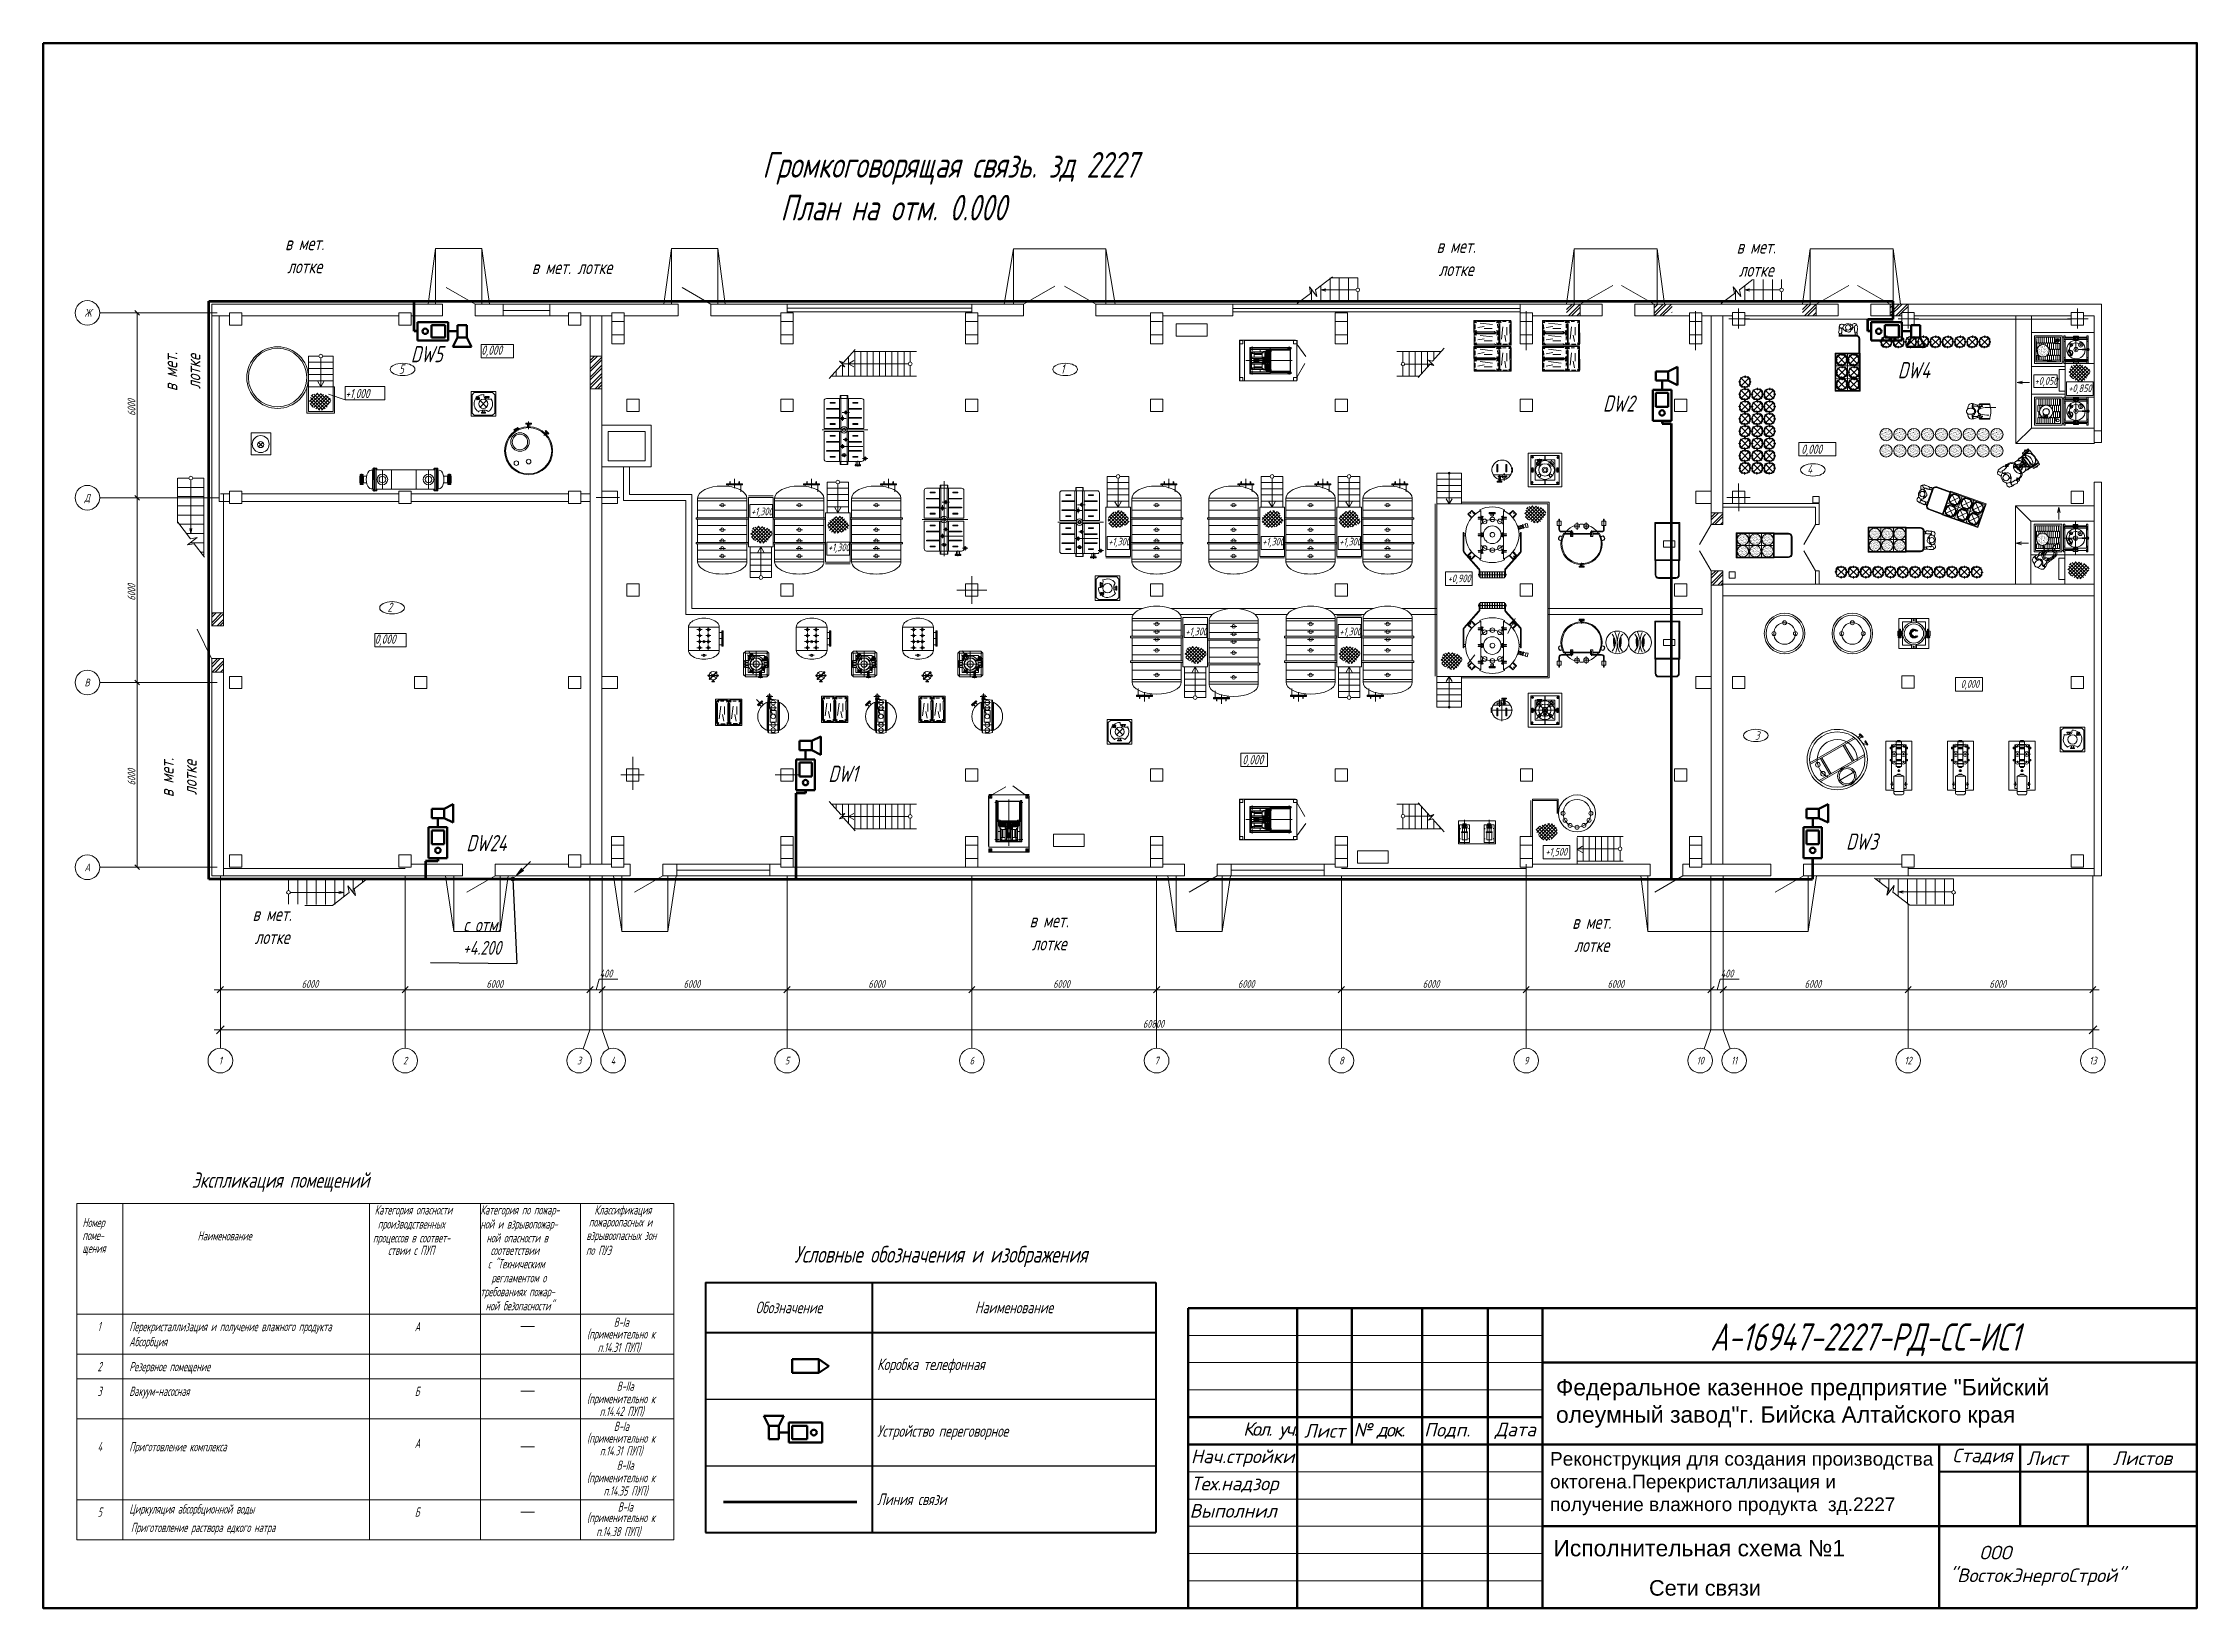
# Model space of a CAD drawing. Header units: millimetres. Extents: x 1337 to 8186, y 1899 to 5236.
# Drawn here: x 4542 to 5549, y 2207 to 2939 of the extents above; entities that cross this region are included whole.
import ezdxf
from ezdxf.enums import TextEntityAlignment as Align

# ---------------------------------------------------------------- set-up
doc = ezdxf.new("R2010")
doc.units = ezdxf.units.MM
for name, color, linetype, lineweight in [('Линия связи (Вновь)', 3, 'Continuous', 60), ('Связь', 84, 'Continuous', 50), ('Строительный', 251, 'Continuous', 13), ('ТаБлица', 253, 'Continuous', 25), ('Текст', 2, 'Continuous', 25), ('Формат - толстая линия', 7, 'Continuous', 50), ('Формат - тонкая линия', 7, 'Continuous', 20), ('Элемент эл. схем', 7, 'Continuous', 35)]:
    doc.layers.add(name, color=color, linetype=linetype, lineweight=lineweight)
doc.styles.add('2.5', font='isocpeur.ttf', dxfattribs={"oblique": 15, "height": 2.5})
doc.styles.add('Simplex', font='simplex.shx', dxfattribs={"width": 0.7, "oblique": 15})
doc.styles.get("Standard").update_dxf_attribs({"font": 'arial.ttf'})

msp = doc.modelspace()

# ---------------------------------------------------------------- texts
at = {"lineweight": 35, "style": 'Simplex', "oblique": 15, "width": 0.7}
msp.add_text('А-16947-2227-РД-СС-ИС1', height=12.748, dxfattribs=at).set_placement((5394.1, 2327.6), align=Align.CENTER)
at = {"attachment_point": 1}
for s, width, heights, insert, char_height in [('Федеральное казенное предприятие "Бийский олеумный завод"г. Бийска Алтайского края', 271.278, [71.2], (5249.6, 2314.3), 7.649), ('Реконструкция для создания производства октогена.Перекристаллизация и получение влажного продукта  зд.2227', 178.99, [0], (5246.8, 2280.2), 6.3738), ('Исполнительная схема №1', 305.979, [0], (5248.4, 2239.1), 7.649), ('Сети связи', 305.979, [0], (5293.1, 2220.3), 7.26)]:
    msp.add_mtext_dynamic_manual_height_columns(s, width=width, gutter_width=12.5, heights=heights, dxfattribs=dict(at, insert=insert, char_height=char_height))
at = {"color": 0, "linetype": 'ByBlock', "lineweight": -2, "ltscale": 100, "style": '2.5'}
for s, insert, char_height, width, attachment_point in [('{\\T0.75;Кол. уч.}', (5115.9, 2290.1), 6.374, 25.495, 5), ('Лист', (5141.4, 2290.1), 6.37, 25.495, 5), ('{\\T0.85;№ док.}', (5166.9, 2290.1), 6.374, 25.495, 5), ('Подп.', (5198.7, 2290.1), 6.37, 38.243, 5), ('Дата', (5230.6, 2290.1), 6.37, 25.495, 5), ('Нач.стройки', (5078.9, 2277.3), 6.374, 50.99, 4), ('Стадия', (5449, 2278.1), 6.37, 38.243, 5), ('Лист', (5479.2, 2277.3), 6.37, 38.243, 5), ('Листов', (5523.8, 2277.3), 6.37, 50.99, 5), ('Тех.надзор', (5078.9, 2264.6), 6.37, 50.99, 4), ('Выполнил', (5078.3, 2252.7), 6.37, 50.99, 4), ('\\pi6.91506;ООО \\P\\pi-7.08494;"ВостокЭнергоСтрой"', (5440.6, 2227), 6.374, 50.99, 4)]:
    msp.add_mtext(s, dxfattribs=dict(at, insert=insert, char_height=char_height, width=width, attachment_point=attachment_point))
at = {"layer": 'ТаБлица', "color": 2, "insert": (4962, 2371.6), "char_height": 7.8, "width": 288.421, "attachment_point": 5, "style": 'Simplex'}
msp.add_mtext('Условные обозначения и изображения', dxfattribs=at)
at = {"layer": 'Текст', "ltscale": 100, "insert": (4274.9, 2888), "char_height": 12, "width": 1604.008, "attachment_point": 1, "style": 'Simplex'}
msp.add_mtext('\\pi603.61;Громкоговорящая связь. зд 2227\\P\\pi612.08;План на отм. 0.000', dxfattribs=at)
at = {"layer": 'Текст', "ltscale": 100, "insert": (4747.4, 2512.7), "char_height": 6.48, "attachment_point": 8, "style": 'Simplex'}
msp.add_mtext_dynamic_manual_height_columns('с отм. +4.200', width=27.09, gutter_width=12.5, heights=[0], dxfattribs=at)

# ---------------------------------------------------------------- blocks, each defined once
blk = doc.blocks.new('A$C178B2837')
at = {"layer": 'Строительный', "ltscale": 100}
h = blk.add_hatch(color=256, dxfattribs=at)
h.paths.add_polyline_path([(499.65, 294.53, 0.12185), (499.8, 290.96, 0.249384)])
h.paths.add_polyline_path([(501.86, 294.51, 0.240061), (501.68, 290.89, 0.157753)])
h = blk.add_hatch(color=256, dxfattribs=at)
h.paths.add_polyline_path([(507.03, 294.53, 0.12185), (507.18, 290.96, 0.249384)])
h.paths.add_polyline_path([(509.24, 294.51, 0.240061), (509.06, 290.89, 0.157753)])
for points in [[(477.76, 269.44, -0.414214), (477.26, 268.94), (477.26, 269.44), (476.76, 269.44, -1)], [(477.26, 268.94, -0.414214), (476.76, 269.44), (477.26, 269.44)]]:
    blk.add_hatch(color=256, dxfattribs=at).paths.add_polyline_path(points)
for p, q in [((117.06, 420.6), (114.6, 402.6)), ((132.06, 420.6), (117.06, 420.6)), ((117.06, 402.52), (117.06, 420.6)), ((132.06, 402.6), (132.06, 420.6)), ((132.06, 420.6), (134.52, 402.6)), ((193.66, 420.6), (191.2, 402.6)), ((208.66, 420.6), (193.66, 420.6)), ((193.66, 402.52), (193.66, 420.6)), ((208.66, 402.6), (208.66, 420.6)), ((208.66, 420.6), (211.12, 402.6)), ((304.71, 420.51), (301.71, 402.51)), ((304.71, 420.51), (334.71, 420.51)), ((304.71, 402.51), (304.71, 420.51)), ((334.71, 402.51), (334.71, 420.51)), ((334.71, 420.51), (337.72, 402.51)), ((486.76, 420.51), (484.3, 402.51)), ((513.66, 420.51), (486.76, 420.51)), ((486.76, 402.51), (486.76, 420.51)), ((513.66, 402.51), (513.66, 420.51)), ((513.66, 420.51), (516.12, 402.51)), ((563.38, 420.51), (560.92, 402.51)), ((590.28, 420.51), (563.38, 420.51)), ((563.38, 402.51), (563.38, 420.51)), ((590.28, 402.51), (590.28, 420.51)), ((590.28, 420.51), (592.74, 402.51)), ((129.86, 402.51), (120.52, 407.91)), ((206.46, 402.51), (197.12, 407.91)), ((307.96, 402.51), (318.14, 408.39)), ((331.46, 402.51), (321.29, 408.39)), ((396.83, 402.72), (401.18, 406.04)), ((401.18, 406.04), (400.76, 408.23)), ((400.76, 408.23), (403.19, 405.05)), ((401.47, 407.3), (401.47, 403.21)), ((402.77, 407.25), (408.22, 411.41)), ((403.19, 405.05), (402.77, 407.25)), ((404.47, 408.55), (404.47, 403.21)), ((404.47, 407.16), (406.09, 407.53)), ((415.87, 407.16), (404.47, 407.16)), ((404.47, 407.16), (406.09, 406.78)), ((407.47, 411.11), (407.47, 403.21)), ((416.47, 411.11), (407.83, 411.11)), ((410.47, 411.11), (410.47, 403.21)), ((413.47, 411.11), (413.47, 403.21)), ((416.47, 411.11), (416.47, 407.76)), ((416.47, 406.56), (416.47, 403.21)), ((499.28, 408.6), (488.74, 402.51)), ((502.16, 408.63), (512.74, 402.51)), ((534.46, 402.72), (538.8, 406.04)), ((538.8, 406.04), (538.39, 408.23)), ((538.39, 408.23), (540.81, 405.05)), ((539.1, 407.3), (539.1, 403.21)), ((540.4, 407.25), (545.85, 411.41)), ((540.81, 405.05), (540.4, 407.25)), ((542.1, 408.55), (542.1, 403.21)), ((542.1, 407.16), (543.72, 407.53)), ((553.5, 407.16), (542.1, 407.16)), ((542.1, 407.16), (543.72, 406.78)), ((545.1, 411.11), (545.1, 403.21)), ((554.1, 411.11), (545.46, 411.11)), ((548.1, 411.11), (548.1, 403.21)), ((551.1, 411.11), (551.1, 403.21)), ((554.1, 411.11), (554.1, 407.76)), ((554.1, 406.56), (554.1, 403.21)), ((575.9, 408.6), (565.36, 402.51)), ((578.78, 408.63), (589.36, 402.51)), ((46.16, 399.71), (8, 399.71)), ((20.93, 398.96), (19.43, 400.46)), ((19.88, 399.71), (19.68, 399.71)), ((20.18, 339.71), (20.18, 399.71)), ((119.26, 402.51), (44.36, 402.51)), ((44.36, 402.51), (44.36, 298.12)), ((50.16, 398.71), (44.36, 398.71)), ((46.76, 398.71), (46.76, 338.46)), ((54.16, 399.7), (50.16, 399.7)), ((50.16, 399.7), (50.16, 395.7)), ((54.16, 395.7), (54.16, 399.7)), ((105.16, 398.71), (54.16, 398.71)), ((105.16, 399.7), (105.16, 395.7)), ((105.16, 399.7), (109.16, 399.7)), ((109.16, 395.7), (109.16, 399.7)), ((119.26, 398.71), (109.16, 398.71)), ((119.26, 402.51), (119.26, 398.71)), ((138.96, 402.51), (129.86, 402.51)), ((129.86, 402.51), (129.86, 398.71)), ((160.16, 398.71), (129.86, 398.71)), ((138.96, 402.51), (138.96, 398.71)), ((138.96, 402.51), (154.16, 402.51)), ((138.96, 400.45), (154.16, 400.45)), ((195.86, 402.51), (154.16, 402.51)), ((154.16, 402.51), (154.16, 398.71)), ((164.16, 399.7), (160.16, 399.7)), ((160.16, 399.7), (160.16, 395.7)), ((164.16, 395.7), (164.16, 399.7)), ((174.26, 398.71), (164.16, 398.71)), ((167.26, 385.71), (167.26, 398.71)), ((171.06, 385.71), (171.06, 398.71)), ((178.26, 399.71), (174.26, 399.71)), ((174.26, 399.71), (174.26, 389.71)), ((178.26, 389.71), (178.26, 399.71)), ((195.86, 398.71), (178.26, 398.71)), ((195.86, 398.71), (195.86, 402.51)), ((206.46, 402.51), (291.16, 402.51)), ((206.46, 398.71), (206.46, 402.51)), ((229.16, 398.71), (206.46, 398.71)), ((233.16, 399.71), (229.16, 399.71)), ((229.16, 399.71), (229.16, 389.71)), ((231.16, 402.51), (231.16, 399.71)), ((231.16, 401.26), (291.16, 401.26)), ((231.16, 400.11), (291.16, 400.11)), ((233.16, 389.71), (233.16, 399.71)), ((291.16, 399.71), (289.16, 399.71)), ((289.16, 399.71), (289.16, 389.71)), ((307.96, 402.51), (291.16, 402.51)), ((291.16, 402.51), (291.16, 399.71)), ((291.16, 399.71), (293.16, 399.71)), ((293.16, 389.71), (293.16, 399.71)), ((307.96, 398.71), (293.16, 398.71)), ((307.96, 402.51), (307.96, 398.71)), ((331.46, 402.51), (375.93, 402.51)), ((331.46, 398.71), (331.46, 402.51)), ((331.46, 398.71), (349.16, 398.71)), ((353.16, 399.71), (349.16, 399.71)), ((349.16, 399.71), (349.16, 389.71)), ((353.16, 389.71), (353.16, 399.71)), ((353.16, 398.71), (375.93, 398.71)), ((375.93, 402.51), (375.93, 398.71)), ((375.93, 402.51), (469.16, 402.51)), ((375.93, 401.14), (469.16, 401.14)), ((375.93, 400.11), (469.16, 400.11)), ((416.47, 403.21), (397.47, 403.21)), ((398.47, 403.97), (398.47, 403.21)), ((413.16, 399.71), (409.16, 399.71)), ((409.16, 399.71), (409.16, 389.71)), ((413.16, 389.71), (413.16, 399.71)), ((469.16, 402.51), (469.16, 399.71)), ((469.16, 402.51), (488.74, 402.51)), ((473.16, 399.71), (469.16, 399.71)), ((469.16, 399.71), (469.16, 389.71)), ((471.16, 399.71), (469.16, 399.71)), ((471.16, 399.71), (469.16, 399.71)), ((471.16, 400.33), (471.16, 387.56)), ((473.16, 389.71), (473.16, 399.71)), ((488.74, 398.71), (473.16, 398.71)), ((484.3, 400.78), (486.04, 402.51)), ((484.3, 399.88), (486.94, 402.51)), ((484.94, 398.71), (488.74, 402.51)), ((485.83, 398.71), (488.74, 401.62)), ((487.63, 398.71), (488.74, 399.83)), ((488.53, 398.71), (488.74, 398.93)), ((488.74, 398.71), (488.74, 402.51)), ((495.86, 402.51), (488.74, 402.51)), ((495.86, 398.71), (488.74, 398.71)), ((495.86, 402.51), (495.86, 398.71)), ((506.46, 402.51), (506.46, 398.71)), ((506.46, 402.51), (506.46, 398.71)), ((506.46, 402.51), (512.74, 402.51)), ((506.46, 398.71), (512.74, 398.71)), ((565.36, 402.51), (512.74, 402.51)), ((512.74, 398.71), (512.74, 402.51)), ((512.74, 402.27), (512.98, 402.51)), ((512.74, 399.58), (515.68, 402.51)), ((512.74, 401.38), (513.88, 402.51)), ((524.16, 398.71), (512.74, 398.71)), ((512.77, 398.71), (516.57, 402.51)), ((514.57, 398.71), (518.37, 402.51)), ((515.47, 398.71), (516.54, 399.79)), ((516.56, 399.8), (518.54, 401.79)), ((518.35, 399.8), (518.54, 399.99)), ((528.16, 399.71), (524.16, 399.71)), ((524.16, 399.71), (524.16, 389.71)), ((526.16, 400.33), (526.16, 387.56)), ((528.16, 389.71), (528.16, 399.71)), ((538.14, 398.71), (528.16, 398.71)), ((531.26, 330.96), (531.26, 398.71)), ((535.06, 330.96), (535.06, 398.71)), ((554.1, 403.21), (535.1, 403.21)), ((536.1, 403.97), (536.1, 403.21)), ((538.14, 399.8), (538.14, 395.69)), ((538.14, 399.8), (542.14, 399.8)), ((540.14, 401.12), (540.14, 394.63)), ((542.14, 395.69), (542.14, 399.8)), ((565.36, 398.71), (542.14, 398.71)), ((560.92, 400.78), (562.66, 402.51)), ((560.92, 399.88), (563.56, 402.51)), ((561.56, 398.71), (565.36, 402.51)), ((562.45, 398.71), (565.36, 401.62)), ((564.25, 398.71), (565.36, 399.83)), ((565.15, 398.71), (565.36, 398.93)), ((572.48, 402.51), (565.36, 402.51)), ((565.36, 402.51), (565.36, 398.71)), ((572.48, 398.71), (565.36, 398.71)), ((572.48, 402.51), (572.48, 398.71)), ((583.08, 402.51), (583.08, 398.71)), ((583.08, 402.51), (589.36, 402.51)), ((583.08, 398.71), (589.36, 398.71)), ((657.96, 402.51), (589.36, 402.51)), ((589.36, 402.51), (589.36, 398.71)), ((589.36, 402.27), (589.6, 402.51)), ((589.36, 399.58), (592.3, 402.51)), ((589.36, 401.38), (590.5, 402.51)), ((593.16, 398.71), (589.36, 398.71)), ((589.39, 398.71), (593.19, 402.51)), ((591.19, 398.71), (594.99, 402.51)), ((592.09, 398.71), (593.16, 399.79)), ((593.16, 399.8), (593.16, 395.69)), ((593.16, 399.8), (597.16, 399.8)), ((593.18, 399.8), (595.16, 401.79)), ((594.97, 399.8), (595.16, 399.99)), ((595.16, 399.8), (595.16, 402.51)), ((595.16, 401.12), (595.16, 394.63)), ((597.16, 395.69), (597.16, 399.8)), ((648.14, 398.71), (597.16, 398.71)), ((630.18, 357.3), (630.18, 398.71)), ((635.18, 362.3), (635.18, 398.71)), ((648.14, 399.8), (648.14, 395.69)), ((648.14, 399.8), (652.14, 399.8)), ((650.14, 401.12), (650.14, 394.63)), ((652.14, 395.69), (652.14, 399.8)), ((655.56, 398.71), (652.14, 398.71)), ((655.56, 398.71), (652.14, 398.71)), ((655.56, 357.6), (655.56, 398.71)), ((655.56, 357.6), (655.56, 398.71)), ((655.56, 357.6), (655.56, 398.71)), ((657.96, 357.6), (657.96, 402.51)), ((657.96, 357.6), (657.96, 402.51)), ((50.16, 395.7), (54.16, 395.7)), ((105.16, 395.7), (109.16, 395.7)), ((160.16, 395.7), (164.16, 395.7)), ((174.26, 396.89), (178.26, 396.89)), ((174.26, 392.54), (178.26, 392.54)), ((229.16, 396.89), (233.16, 396.89)), ((229.16, 392.54), (233.16, 392.54)), ((289.16, 396.89), (293.16, 396.89)), ((289.16, 392.54), (293.16, 392.54)), ((349.16, 396.89), (353.16, 396.89)), ((349.16, 392.54), (353.16, 392.54)), ((357.53, 396.11), (367.53, 396.11)), ((357.53, 392.11), (357.53, 396.11)), ((367.53, 392.11), (357.53, 392.11)), ((367.53, 396.11), (367.53, 392.11)), ((409.16, 396.89), (413.16, 396.89)), ((409.16, 392.54), (413.16, 392.54)), ((454.21, 397.23), (466.21, 397.27)), ((454.23, 389.23), (454.21, 397.23)), ((454.28, 393.73), (454.27, 396.73)), ((454.29, 389.73), (454.28, 392.73)), ((454.43, 396.81), (454.65, 396.5)), ((454.44, 393.66), (454.66, 393.97)), ((454.44, 392.81), (454.66, 392.5)), ((454.49, 396.95), (454.98, 396.5)), ((454.5, 393.52), (454.99, 393.97)), ((454.5, 392.95), (455, 392.5)), ((454.59, 395.91), (454.6, 394.44)), ((454.61, 391.91), (454.61, 390.44)), ((454.65, 397.07), (454.96, 396.85)), ((454.66, 393.4), (454.97, 393.62)), ((454.66, 393.07), (454.98, 392.85)), ((454.77, 397.24), (461.77, 397.26)), ((461.78, 393.26), (454.78, 393.24)), ((454.78, 393.24), (461.78, 393.26)), ((454.88, 393.4), (454.91, 393.43)), ((454.94, 397.13), (454.95, 397.13)), ((454.95, 393.34), (454.96, 393.35)), ((454.96, 393.13), (454.96, 393.13)), ((455.26, 393.57), (460.77, 393.64)), ((455.32, 396.95), (460.83, 396.93)), ((455.33, 392.95), (460.85, 392.93)), ((455.43, 394.93), (457.54, 395.32)), ((456.19, 396.38), (460.24, 395.91)), ((456.21, 392.38), (460.25, 391.91)), ((460.14, 394.66), (457.55, 394.65)), ((461.35, 393.4), (461.02, 393.58)), ((461.2, 397.09), (461.19, 397.08)), ((461.21, 393.09), (461.2, 393.08)), ((462.05, 396.97), (461.56, 396.52)), ((462.06, 393.54), (461.56, 393.99)), ((461.89, 397.09), (461.57, 396.87)), ((462.06, 392.97), (461.57, 392.52)), ((461.9, 393.42), (461.58, 393.64)), ((461.59, 397.15), (461.59, 397.15)), ((461.9, 393.09), (461.59, 392.87)), ((461.6, 393.36), (461.6, 393.37)), ((461.6, 393.15), (461.6, 393.15)), ((462.11, 396.84), (461.89, 396.52)), ((461.89, 396.03), (461.9, 394.87)), ((462.11, 393.68), (461.9, 393.99)), ((462.12, 392.84), (461.9, 392.52)), ((461.9, 392.03), (461.91, 390.87)), ((462.27, 396.76), (462.28, 393.76)), ((462.29, 389.75), (462.27, 396.75)), ((462.28, 392.76), (462.29, 389.76)), ((462.38, 396.57), (462.38, 396.57)), ((462.43, 396.87), (462.65, 396.56)), ((462.44, 396.18), (462.45, 396.17)), ((462.55, 397.03), (463, 396.54)), ((462.57, 390.3), (462.59, 395.82)), ((462.69, 397.09), (463, 396.87)), ((462.77, 397.25), (465.77, 397.26)), ((463.15, 391.18), (463.62, 395.22)), ((463.49, 396.87), (464.65, 396.88)), ((464.59, 390.41), (464.2, 392.53)), ((464.87, 395.12), (464.87, 392.53)), ((465.84, 397.1), (465.53, 396.88)), ((465.98, 397.04), (465.53, 396.54)), ((466.1, 396.88), (465.88, 396.56)), ((465.95, 390.24), (465.88, 395.75)), ((466.13, 396.33), (465.94, 396)), ((466.16, 396.59), (466.16, 396.58)), ((466.21, 397.27), (466.23, 389.27)), ((466.27, 396.76), (466.29, 389.76)), ((469.16, 396.89), (473.16, 396.89)), ((469.16, 392.54), (473.16, 392.54)), ((476.45, 397.23), (488.45, 397.27)), ((476.47, 389.23), (476.45, 397.23)), ((476.52, 393.73), (476.51, 396.73)), ((476.53, 389.73), (476.52, 392.73)), ((476.67, 396.81), (476.89, 396.5)), ((476.68, 393.66), (476.9, 393.97)), ((476.68, 392.81), (476.9, 392.5)), ((476.73, 396.95), (477.22, 396.5)), ((476.74, 393.52), (477.23, 393.97)), ((476.74, 392.95), (477.23, 392.5)), ((476.83, 395.91), (476.84, 394.44)), ((476.84, 391.91), (476.85, 390.44)), ((476.89, 397.07), (477.2, 396.85)), ((476.9, 393.4), (477.21, 393.62)), ((476.9, 393.07), (477.21, 392.85)), ((477.01, 397.24), (484.01, 397.26)), ((484.02, 393.26), (477.02, 393.24)), ((477.02, 393.24), (484.02, 393.26)), ((477.11, 393.4), (477.15, 393.43)), ((477.18, 397.13), (477.18, 397.13)), ((477.19, 393.34), (477.2, 393.35)), ((477.19, 393.13), (477.2, 393.13)), ((477.49, 393.57), (483.01, 393.64)), ((477.56, 396.95), (483.07, 396.93)), ((477.57, 392.95), (483.08, 392.93)), ((477.67, 394.93), (479.78, 395.32)), ((478.43, 396.38), (482.47, 395.91)), ((478.44, 392.38), (482.49, 391.91)), ((482.38, 394.66), (479.78, 394.65)), ((483.59, 393.4), (483.26, 393.58)), ((483.44, 397.09), (483.43, 397.08)), ((483.45, 393.09), (483.44, 393.08)), ((484.28, 396.97), (483.79, 396.52)), ((484.29, 393.54), (483.8, 393.99)), ((484.13, 397.09), (483.81, 396.87)), ((484.3, 392.97), (483.81, 392.52)), ((484.14, 393.42), (483.82, 393.64)), ((484.14, 393.09), (483.82, 392.87)), ((483.83, 397.15), (483.83, 397.15)), ((483.84, 393.36), (483.84, 393.37)), ((483.84, 393.15), (483.84, 393.15)), ((484.34, 396.84), (484.13, 396.52)), ((484.13, 396.03), (484.13, 394.87)), ((484.35, 393.68), (484.14, 393.99)), ((484.36, 392.84), (484.14, 392.52)), ((484.14, 392.03), (484.15, 390.87)), ((484.51, 396.76), (484.52, 393.76)), ((484.53, 389.75), (484.51, 396.75)), ((484.52, 392.76), (484.53, 389.76)), ((484.61, 396.57), (484.62, 396.57)), ((484.67, 396.87), (484.89, 396.56)), ((484.67, 396.18), (484.68, 396.17)), ((484.79, 397.03), (485.24, 396.54)), ((484.81, 390.3), (484.83, 395.82)), ((484.93, 397.09), (485.24, 396.87)), ((485, 397.25), (488, 397.26)), ((485.39, 391.18), (485.85, 395.22)), ((485.73, 396.87), (486.89, 396.88)), ((486.83, 390.41), (486.44, 392.53)), ((487.1, 395.12), (487.11, 392.53)), ((488.08, 397.1), (487.77, 396.88)), ((488.22, 397.04), (487.77, 396.54)), ((488.34, 396.88), (488.12, 396.56)), ((488.19, 390.24), (488.12, 395.75)), ((488.37, 396.33), (488.18, 396)), ((488.4, 396.59), (488.39, 396.58)), ((488.45, 397.27), (488.47, 389.27)), ((488.51, 396.76), (488.53, 389.76)), ((524.16, 396.89), (528.16, 396.89)), ((524.16, 392.54), (528.16, 392.54)), ((543.64, 397.75), (536.92, 397.75)), ((538.14, 395.69), (542.14, 395.69)), ((543.16, 397.66), (542.14, 397.66)), ((588.14, 397.66), (542.16, 397.66)), ((572.72, 392.44), (578.32, 392.44)), ((572.72, 392.19), (578.32, 392.19)), ((586.65, 388.83), (589.59, 391.77)), ((586.65, 391.77), (589.59, 388.83)), ((588.03, 392.04), (588.35, 392.02)), ((588.09, 392.09), (588.05, 392.09)), ((588.05, 392.09), (588.05, 391.99)), ((588.05, 391.99), (588.08, 391.99)), ((588.08, 391.94), (588.09, 392.13)), ((588.09, 391.76), (588.12, 392.13)), ((588.33, 391.75), (588.09, 391.76)), ((588.34, 391.87), (588.1, 391.88)), ((588.16, 392.07), (588.11, 392.07)), ((588.16, 392.09), (588.15, 391.95)), ((588.29, 391.94), (588.15, 391.95)), ((588.25, 392.37), (588.21, 391.75)), ((588.3, 392.09), (588.29, 391.94)), ((588.35, 392.06), (588.3, 392.06)), ((588.33, 391.75), (588.36, 392.11)), ((588.38, 391.94), (588.34, 391.94)), ((588.35, 392.09), (588.39, 392.09)), ((588.39, 392.09), (588.38, 391.94)), ((588.94, 391.97), (588.91, 391.94)), ((589.12, 391.94), (589.75, 391.3)), ((589.15, 391.97), (589.79, 391.33)), ((590.65, 388.83), (593.59, 391.77)), ((590.65, 391.77), (593.59, 388.83)), ((598.66, 397.75), (591.94, 397.75)), ((592.03, 392.04), (592.35, 392.02)), ((592.09, 392.09), (592.05, 392.09)), ((592.05, 392.09), (592.05, 391.99)), ((592.05, 391.99), (592.08, 391.99)), ((592.08, 391.94), (592.09, 392.13)), ((592.09, 391.76), (592.12, 392.13)), ((592.33, 391.75), (592.09, 391.76)), ((592.34, 391.87), (592.1, 391.88)), ((592.16, 392.07), (592.11, 392.07)), ((592.16, 392.09), (592.15, 391.95)), ((592.29, 391.94), (592.15, 391.95)), ((592.25, 392.37), (592.21, 391.75)), ((592.3, 392.09), (592.29, 391.94)), ((592.35, 392.06), (592.3, 392.06)), ((592.33, 391.75), (592.36, 392.11)), ((592.38, 391.94), (592.34, 391.94)), ((592.35, 392.09), (592.39, 392.09)), ((592.39, 392.09), (592.38, 391.94)), ((592.94, 391.97), (592.91, 391.94)), ((593.12, 391.94), (593.75, 391.3)), ((593.15, 391.97), (593.79, 391.33)), ((593.16, 395.69), (597.16, 395.69)), ((594.63, 388.82), (597.56, 391.76)), ((594.63, 391.76), (597.56, 388.82)), ((596, 392.03), (596.32, 392.01)), ((596.03, 392.08), (596.02, 391.98)), ((596.02, 391.98), (596.05, 391.98)), ((596.06, 392.07), (596.03, 392.08)), ((596.05, 391.93), (596.06, 392.12)), ((596.07, 391.75), (596.09, 392.12)), ((596.31, 391.85), (596.07, 391.87)), ((596.31, 391.74), (596.07, 391.75)), ((596.14, 392.06), (596.09, 392.06)), ((596.14, 392.08), (596.13, 391.94)), ((596.27, 391.93), (596.13, 391.94)), ((596.23, 392.36), (596.19, 391.74)), ((596.28, 392.07), (596.27, 391.93)), ((596.33, 392.05), (596.28, 392.05)), ((596.31, 391.74), (596.33, 392.1)), ((596.36, 391.93), (596.32, 391.93)), ((596.33, 392.08), (596.37, 392.08)), ((596.37, 392.08), (596.36, 391.93)), ((596.91, 391.96), (596.89, 391.93)), ((597.09, 391.92), (597.73, 391.29)), ((597.13, 391.96), (597.76, 391.32)), ((648.16, 397.66), (597.16, 397.66)), ((598.61, 388.82), (601.54, 391.76)), ((598.61, 391.76), (601.54, 388.82)), ((599.99, 392.03), (600.31, 392.01)), ((600.04, 392.07), (600.01, 392.08)), ((600.01, 392.08), (600.01, 391.98)), ((600.01, 391.98), (600.04, 391.98)), ((600.03, 391.93), (600.05, 392.12)), ((600.05, 391.75), (600.07, 392.12)), ((600.29, 391.74), (600.05, 391.75)), ((600.3, 391.85), (600.06, 391.87)), ((600.12, 392.06), (600.07, 392.06)), ((600.12, 392.08), (600.11, 391.94)), ((600.25, 391.93), (600.11, 391.94)), ((600.21, 392.36), (600.17, 391.74)), ((600.26, 392.07), (600.25, 391.93)), ((600.31, 392.05), (600.26, 392.05)), ((600.29, 391.74), (600.31, 392.1)), ((600.34, 391.93), (600.3, 391.93)), ((600.31, 392.08), (600.35, 392.08)), ((600.35, 392.08), (600.34, 391.93)), ((600.9, 391.96), (600.87, 391.93)), ((601.07, 391.92), (601.71, 391.29)), ((601.11, 391.96), (601.75, 391.32)), ((602.59, 388.82), (605.53, 391.76)), ((602.59, 391.76), (605.53, 388.82)), ((603.97, 392.03), (604.29, 392.01)), ((604, 392.08), (603.99, 391.98)), ((603.99, 391.98), (604.02, 391.98)), ((604.03, 392.07), (604, 392.08)), ((604.02, 391.93), (604.03, 392.12)), ((604.03, 391.75), (604.06, 392.12)), ((604.27, 391.74), (604.03, 391.75)), ((604.28, 391.85), (604.04, 391.87)), ((604.1, 392.06), (604.05, 392.06)), ((604.11, 392.08), (604.1, 391.94)), ((604.24, 391.93), (604.1, 391.94)), ((604.19, 392.36), (604.15, 391.74)), ((604.25, 392.07), (604.24, 391.93)), ((604.29, 392.05), (604.24, 392.05)), ((604.27, 391.74), (604.3, 392.1)), ((604.33, 391.93), (604.29, 391.93)), ((604.3, 392.08), (604.34, 392.08)), ((604.34, 392.08), (604.33, 391.93)), ((604.88, 391.96), (604.86, 391.93)), ((605.06, 391.92), (605.69, 391.29)), ((605.09, 391.96), (605.73, 391.32)), ((606.58, 388.82), (609.51, 391.76)), ((606.58, 391.76), (609.51, 388.82)), ((607.95, 392.03), (608.28, 392.01)), ((607.98, 392.08), (607.97, 391.98)), ((607.97, 391.98), (608.01, 391.98)), ((608.01, 392.07), (607.98, 392.08)), ((608, 391.93), (608.01, 392.12)), ((608.02, 391.75), (608.04, 392.12)), ((608.26, 391.74), (608.02, 391.75)), ((608.27, 391.85), (608.03, 391.87)), ((608.09, 392.06), (608.04, 392.06)), ((608.09, 392.08), (608.08, 391.94)), ((608.22, 391.93), (608.08, 391.94)), ((608.18, 392.36), (608.14, 391.74)), ((608.23, 392.07), (608.22, 391.93)), ((608.28, 392.05), (608.23, 392.05)), ((608.26, 391.74), (608.28, 392.1)), ((608.31, 391.93), (608.27, 391.93)), ((608.28, 392.08), (608.32, 392.08)), ((608.32, 392.08), (608.31, 391.93)), ((608.87, 391.96), (608.84, 391.93)), ((609.04, 391.92), (609.68, 391.29)), ((609.08, 391.96), (609.71, 391.32)), ((610.56, 388.82), (613.5, 391.76)), ((610.56, 391.76), (613.5, 388.82)), ((611.94, 392.03), (612.26, 392.01)), ((612, 392.07), (611.96, 392.08)), ((611.96, 392.08), (611.96, 391.98)), ((611.96, 391.98), (611.99, 391.98)), ((611.99, 391.93), (612, 392.12)), ((612, 391.75), (612.03, 392.12)), ((612.24, 391.74), (612, 391.75)), ((612.25, 391.85), (612.01, 391.87)), ((612.07, 392.06), (612.02, 392.06)), ((612.07, 392.08), (612.06, 391.94)), ((612.2, 391.93), (612.06, 391.94)), ((612.16, 392.36), (612.12, 391.74)), ((612.21, 392.07), (612.2, 391.93)), ((612.26, 392.05), (612.21, 392.05)), ((612.24, 391.74), (612.27, 392.1)), ((612.29, 391.93), (612.25, 391.93)), ((612.26, 392.08), (612.3, 392.08)), ((612.3, 392.08), (612.29, 391.93)), ((612.85, 391.96), (612.82, 391.93)), ((613.03, 391.92), (613.66, 391.29)), ((613.06, 391.96), (613.7, 391.32)), ((614.55, 388.82), (617.48, 391.76)), ((614.55, 391.76), (617.48, 388.82)), ((615.92, 392.03), (616.24, 392.01)), ((615.95, 392.08), (615.94, 391.98)), ((615.94, 391.98), (615.97, 391.98)), ((615.98, 392.07), (615.95, 392.08)), ((615.97, 391.93), (615.98, 392.12)), ((615.99, 391.75), (616.01, 392.12)), ((616.23, 391.85), (615.99, 391.87)), ((616.23, 391.74), (615.99, 391.75)), ((616.06, 392.06), (616.01, 392.06)), ((616.06, 392.08), (616.05, 391.94)), ((616.19, 391.93), (616.05, 391.94)), ((616.15, 392.36), (616.11, 391.74)), ((616.2, 392.07), (616.19, 391.93)), ((616.25, 392.05), (616.2, 392.05)), ((616.23, 391.74), (616.25, 392.1)), ((616.28, 391.93), (616.24, 391.93)), ((616.25, 392.08), (616.29, 392.08)), ((616.29, 392.08), (616.28, 391.93)), ((616.83, 391.96), (616.81, 391.93)), ((617.01, 391.92), (617.65, 391.29)), ((617.05, 391.96), (617.68, 391.32)), ((618.53, 388.82), (621.47, 391.76)), ((618.53, 391.76), (621.47, 388.82)), ((619.91, 392.03), (620.23, 392.01)), ((619.96, 392.07), (619.93, 392.08)), ((619.93, 392.08), (619.93, 391.98)), ((619.93, 391.98), (619.96, 391.98)), ((619.96, 391.93), (619.97, 392.12)), ((619.97, 391.75), (619.99, 392.12)), ((620.21, 391.74), (619.97, 391.75)), ((620.22, 391.85), (619.98, 391.87)), ((620.04, 392.06), (619.99, 392.06)), ((620.04, 392.08), (620.03, 391.94)), ((620.17, 391.93), (620.03, 391.94)), ((620.13, 392.36), (620.09, 391.74)), ((620.18, 392.07), (620.17, 391.93)), ((620.23, 392.05), (620.18, 392.05)), ((620.21, 391.74), (620.23, 392.1)), ((620.26, 391.93), (620.22, 391.93)), ((620.23, 392.08), (620.27, 392.08)), ((620.27, 392.08), (620.26, 391.93)), ((620.82, 391.96), (620.79, 391.93)), ((621, 391.92), (621.63, 391.29)), ((621.03, 391.96), (621.67, 391.32)), ((655.68, 393.3), (635.18, 393.3)), ((636.18, 383.3), (636.18, 392.3)), ((645.18, 392.3), (636.18, 392.3)), ((636.68, 383.8), (636.68, 391.8)), ((644.68, 391.8), (636.68, 391.8)), ((636.68, 391.8), (637.53, 384.39)), ((644.68, 391.8), (636.68, 391.8)), ((636.68, 391.8), (642.98, 391.8)), ((636.68, 384.41), (636.68, 391.8)), ((637.35, 391.8), (637.35, 390.12)), ((638.03, 391.8), (638.03, 390.12)), ((638.7, 391.8), (638.7, 390.12)), ((639.38, 391.8), (639.38, 390.12)), ((640.05, 391.8), (640.05, 390.12)), ((640.73, 391.8), (640.73, 390.12)), ((641.4, 391.8), (641.4, 390.12)), ((642.08, 391.8), (642.08, 390.12)), ((642.68, 389.8), (642.68, 391.8)), ((642.68, 391.8), (643.05, 390.13)), ((644.68, 383.8), (644.68, 391.8)), ((645.18, 383.3), (645.18, 392.3)), ((645.73, 391.8), (645.18, 391.8)), ((645.73, 393.3), (646.18, 393.3)), ((646.18, 392.3), (645.73, 392.3)), ((645.73, 392.3), (645.73, 383.3)), ((646.14, 392.3), (646.14, 391.5)), ((646.18, 392.3), (646.18, 391.5)), ((648.91, 391.8), (646.18, 391.8)), ((653.64, 397.75), (646.92, 397.75)), ((648.14, 395.69), (652.14, 395.69)), ((648.28, 397.75), (652.28, 397.75)), ((648.91, 392.17), (648.91, 391.06)), ((650.44, 392.17), (648.91, 392.17)), ((649.08, 390.74), (649.08, 391.85)), ((649.08, 391.85), (650.28, 391.85)), ((649.19, 390.74), (649.19, 391.85)), ((649.29, 390.74), (649.29, 391.85)), ((650.07, 390.74), (650.07, 391.85)), ((650.16, 390.74), (650.16, 391.85)), ((650.28, 391.85), (650.28, 390.74)), ((650.44, 392.17), (650.44, 391.06)), ((653.21, 391.8), (650.44, 391.8)), ((653.18, 392.3), (653.18, 384.55)), ((653.62, 392.3), (653.18, 392.3)), ((653.18, 392.3), (653.18, 384.55)), ((653.21, 392.3), (653.21, 384.55)), ((653.62, 392.3), (653.62, 383.8)), ((653.68, 391.8), (653.62, 391.8)), ((653.68, 383.8), (653.68, 391.8)), ((75.76, 385.71), (79.16, 385.71)), ((75.76, 385.71), (75.76, 367.71)), ((79.76, 385.11), (79.76, 375.71)), ((80.36, 385.71), (83.76, 385.71)), ((83.76, 385.71), (83.76, 367.71)), ((131.9, 389.47), (142.38, 389.47)), ((131.9, 385.1), (131.9, 389.47)), ((142.38, 385.1), (131.9, 385.1)), ((142.38, 389.47), (142.38, 385.1)), ((171.06, 385.71), (167.26, 385.71)), ((167.26, 385.71), (167.26, 375.11)), ((167.26, 384.29), (168.69, 385.71)), ((167.26, 383.39), (169.59, 385.71)), ((167.26, 381.59), (171.06, 385.39)), ((171.06, 385.71), (171.06, 375.11)), ((174.26, 389.71), (178.26, 389.71)), ((229.16, 389.71), (233.16, 389.71)), ((249.52, 383.64), (253.25, 387.84)), ((251.16, 385.49), (251.16, 379.21)), ((252.69, 387.21), (273.16, 387.21)), ((253.16, 387.21), (253.16, 379.21)), ((255.16, 387.21), (255.16, 379.21)), ((257.16, 387.21), (257.16, 379.21)), ((259.16, 387.21), (259.16, 379.21)), ((261.16, 387.21), (261.16, 379.21)), ((263.16, 387.21), (263.16, 379.21)), ((265.16, 387.21), (265.16, 379.21)), ((267.16, 387.21), (267.16, 379.21)), ((269.16, 387.21), (269.16, 379.21)), ((271.16, 387.21), (271.16, 383.81)), ((289.16, 389.71), (293.16, 389.71)), ((349.16, 389.71), (353.16, 389.71)), ((378.06, 390.81), (396.26, 390.81)), ((378.06, 390.81), (378.06, 377.61)), ((379.16, 390.71), (378.16, 390.71)), ((378.16, 390.71), (378.16, 389.71)), ((378.16, 390.26), (378.16, 378.26)), ((378.16, 389.71), (379.16, 389.71)), ((379.16, 389.71), (379.16, 390.71)), ((396.66, 390.71), (379.66, 390.71)), ((379.66, 390.71), (379.66, 377.71)), ((381.46, 379.97), (381.46, 388.46)), ((381.46, 388.46), (394.81, 388.46)), ((388.07, 388.24), (381.46, 388.24)), ((394.66, 390.71), (381.66, 390.71)), ((394.66, 388.46), (381.66, 388.46)), ((381.66, 388.46), (381.66, 379.96)), ((382.66, 388.26), (381.66, 388.26)), ((387.88, 387.8), (381.69, 387.8)), ((381.69, 387.8), (381.69, 386.23)), ((381.69, 386.23), (381.73, 386.16)), ((381.73, 386.16), (381.73, 386.95)), ((381.73, 386.95), (381.8, 386.95)), ((381.73, 386.16), (381.8, 386.16)), ((381.8, 386.16), (381.8, 387)), ((381.8, 387), (382.01, 387)), ((381.8, 386.26), (382.01, 386.26)), ((381.82, 386.61), (381.82, 386.94)), ((381.82, 386.94), (385.44, 386.94)), ((381.92, 386.51), (381.82, 386.61)), ((385.44, 386.51), (381.92, 386.51)), ((382.01, 387.04), (388.41, 387.04)), ((382.01, 387.04), (382.01, 381.38)), ((387.21, 385.38), (382.1, 385.38)), ((382.1, 385.38), (382.1, 384.87)), ((382.1, 384.94), (385.71, 384.94)), ((382.1, 384.87), (385.71, 384.87)), ((382.33, 387.5), (382.12, 387.5)), ((382.16, 388.76), (382.16, 387.76)), ((382.42, 386.77), (382.21, 386.77)), ((382.22, 387.41), (382.22, 387.59)), ((382.31, 386.68), (382.31, 386.87)), ((382.75, 384.87), (382.75, 383.56)), ((382.81, 385.38), (382.81, 387.04)), ((385.44, 386.19), (382.81, 386.19)), ((382.86, 384.66), (387.85, 384.66)), ((383.01, 384.66), (383.09, 384.8)), ((383.09, 384.51), (383.01, 384.66)), ((383.09, 384.8), (383.25, 384.8)), ((383.17, 383.36), (383.17, 385.07)), ((383.25, 384.8), (383.34, 384.66)), ((383.34, 384.66), (383.25, 384.51)), ((383.81, 384.66), (383.89, 384.8)), ((383.89, 384.51), (383.81, 384.66)), ((383.89, 384.8), (384.05, 384.8)), ((383.97, 383.36), (383.97, 385.07)), ((384.05, 384.8), (384.14, 384.66)), ((384.14, 384.66), (384.05, 384.51)), ((384.38, 383.56), (384.38, 384.87)), ((384.78, 387.8), (384.78, 387.04)), ((384.78, 386.51), (384.78, 386.19)), ((385.44, 384.94), (385.44, 387.04)), ((385.55, 384.75), (385.55, 384.78)), ((385.55, 384.78), (387.35, 384.78)), ((385.64, 384.72), (385.55, 384.75)), ((385.64, 384.72), (387.25, 384.72)), ((385.64, 384.72), (385.64, 384.59)), ((385.88, 386.77), (385.66, 386.77)), ((385.71, 384.87), (385.71, 385.38)), ((385.71, 384.87), (386.13, 384.87)), ((386.76, 387.15), (385.74, 387.15)), ((385.74, 387.15), (385.74, 387.04)), ((385.77, 386.67), (385.77, 386.86)), ((385.84, 385.24), (387, 385.24)), ((385.92, 385.3), (385.92, 385.18)), ((386.13, 384.78), (386.13, 385.04)), ((386.77, 385.01), (386.13, 385.01)), ((386.62, 387.22), (386.27, 387.22)), ((386.27, 387.22), (386.27, 387.15)), ((386.27, 387.04), (386.27, 385.38)), ((386.56, 387.29), (386.34, 387.29)), ((386.34, 387.29), (386.34, 387.22)), ((386.45, 387.37), (386.45, 381.05)), ((386.45, 381.05), (386.45, 387.37)), ((386.56, 387.22), (386.67, 387.36)), ((386.56, 387.29), (386.56, 387.22)), ((386.62, 387.15), (386.62, 387.22)), ((386.62, 387.04), (386.62, 385.38)), ((386.81, 386.6), (386.62, 386.6)), ((386.67, 387.36), (387.88, 387.36)), ((388.41, 387.54), (386.76, 387.54)), ((386.76, 387.54), (386.76, 387.15)), ((386.77, 384.78), (386.77, 385.01)), ((386.77, 384.87), (387.21, 384.87)), ((386.81, 386.6), (386.81, 387.04)), ((386.81, 386.6), (386.85, 386.6)), ((386.85, 386.6), (386.87, 386.64)), ((386.9, 386.99), (386.87, 386.94)), ((386.87, 386.94), (386.87, 386.64)), ((387.72, 386.94), (386.87, 386.94)), ((386.9, 386.58), (386.87, 386.64)), ((387.72, 386.64), (386.87, 386.64)), ((386.89, 386.34), (387.72, 386.34)), ((386.89, 386.34), (386.89, 385.38)), ((387.69, 386.99), (386.9, 386.99)), ((387.69, 386.58), (386.9, 386.58)), ((386.94, 385.38), (386.96, 386.24)), ((386.94, 385.3), (386.94, 385.18)), ((386.96, 386.24), (387.01, 386.3)), ((387.58, 386.3), (387.01, 386.3)), ((387.05, 384.86), (387.58, 384.86)), ((387.05, 384.86), (387.05, 384.78)), ((387.08, 386.94), (387.08, 386.99)), ((387.15, 386.58), (387.15, 386.34)), ((387.21, 385.38), (387.21, 384.87)), ((387.25, 384.72), (387.35, 384.75)), ((387.25, 384.72), (387.25, 384.59)), ((387.3, 387.58), (387.3, 380.84)), ((387.35, 384.75), (387.35, 384.78)), ((387.44, 386.58), (387.44, 386.34)), ((387.51, 386.94), (387.51, 386.99)), ((387.63, 386.24), (387.58, 386.3)), ((387.58, 384.46), (387.58, 384.86)), ((387.65, 385.17), (387.63, 386.24)), ((387.65, 385.17), (387.72, 385.16)), ((387.69, 386.99), (387.72, 386.94)), ((387.69, 386.58), (387.72, 386.64)), ((387.72, 386.94), (387.72, 386.64)), ((387.74, 386.6), (387.72, 386.64)), ((387.72, 386.34), (387.72, 382.09)), ((388.22, 386.21), (387.72, 386.21)), ((388.22, 385.91), (387.72, 385.91)), ((387.78, 386.6), (387.74, 386.6)), ((387.78, 386.6), (387.78, 387.04)), ((387.78, 386.6), (388.06, 386.6)), ((387.88, 387.54), (387.88, 387.8)), ((387.88, 387.36), (388.2, 387.04)), ((387.89, 386.6), (387.89, 386.21)), ((388.06, 386.6), (388.16, 386.71)), ((388.06, 386.6), (388.06, 386.21)), ((388.06, 385.91), (388.06, 382.52)), ((388.07, 387.54), (388.07, 388.24)), ((388.07, 388.09), (394.81, 388.09)), ((394.81, 388), (388.07, 388)), ((394.59, 387.78), (388.15, 387.78)), ((394.59, 387.71), (388.15, 387.71)), ((394.59, 387.64), (388.15, 387.64)), ((388.16, 386.71), (388.16, 387.04)), ((388.22, 381.38), (388.22, 387.04)), ((388.27, 381.38), (388.27, 387.04)), ((388.41, 387.04), (388.41, 387.54)), ((394.66, 388.26), (393.66, 388.26)), ((394.16, 388.76), (394.16, 387.76)), ((394.52, 387.56), (394.52, 380.87)), ((394.59, 387.71), (394.59, 380.71)), ((394.66, 388.46), (394.66, 379.96)), ((394.66, 380.87), (394.66, 387.56)), ((394.81, 388.46), (394.81, 388)), ((396.66, 390.71), (395.66, 390.71)), ((395.66, 390.71), (395.66, 389.71)), ((395.66, 389.71), (396.66, 389.71)), ((396.66, 390.71), (396.66, 377.71)), ((396.66, 389.71), (396.66, 390.71)), ((396.66, 389.51), (399.66, 385.51)), ((396.76, 390.81), (396.76, 389.38)), ((409.16, 389.71), (413.16, 389.71)), ((443.61, 387.21), (429.16, 387.21)), ((431.16, 387.21), (431.16, 383.72)), ((433.16, 387.21), (433.16, 379.21)), ((435.16, 387.21), (435.16, 379.21)), ((437.16, 387.21), (437.16, 379.95)), ((439.16, 387.21), (439.16, 382.2)), ((440.76, 384), (444.5, 388.21)), ((441.16, 387.21), (441.16, 384.45)), ((443.16, 387.21), (443.16, 386.7)), ((454.21, 388.75), (466.21, 388.78)), ((454.23, 380.75), (454.21, 388.75)), ((466.23, 389.27), (454.23, 389.23)), ((454.28, 385.25), (454.27, 388.25)), ((454.43, 388.32), (454.65, 388.01)), ((454.44, 385.17), (454.66, 385.48)), ((454.45, 389.66), (454.67, 389.97)), ((454.49, 388.46), (454.98, 388.01)), ((454.5, 385.03), (454.99, 385.48)), ((454.51, 389.52), (455, 389.97)), ((454.59, 387.42), (454.6, 385.95)), ((454.65, 388.58), (454.96, 388.36)), ((454.66, 384.91), (454.97, 385.13)), ((454.67, 389.4), (454.99, 389.62)), ((454.77, 388.75), (461.77, 388.77)), ((461.78, 384.77), (454.78, 384.75)), ((454.78, 384.75), (461.78, 384.77)), ((461.79, 389.26), (454.79, 389.24)), ((454.88, 384.91), (454.91, 384.94)), ((454.89, 389.4), (454.92, 389.43)), ((454.94, 388.64), (454.95, 388.64)), ((454.95, 384.86), (454.96, 384.86)), ((454.96, 384.64), (454.96, 384.64)), ((454.97, 389.35), (454.97, 389.35)), ((455.26, 385.09), (460.77, 385.16)), ((455.27, 389.57), (460.78, 389.64)), ((455.32, 388.46), (460.83, 388.44)), ((455.43, 386.44), (457.54, 386.83)), ((455.44, 390.93), (457.56, 391.32)), ((456.19, 387.89), (460.24, 387.42)), ((460.14, 386.17), (457.55, 386.16)), ((460.16, 390.66), (457.56, 390.65)), ((461.35, 384.91), (461.02, 385.09)), ((461.36, 389.4), (461.03, 389.58)), ((461.2, 388.6), (461.19, 388.59)), ((462.05, 388.48), (461.56, 388.03)), ((462.06, 385.05), (461.56, 385.5)), ((462.07, 389.54), (461.57, 389.99)), ((461.89, 388.6), (461.57, 388.38)), ((461.9, 384.94), (461.58, 385.15)), ((461.59, 388.66), (461.59, 388.66)), ((461.91, 389.42), (461.6, 389.64)), ((461.6, 384.88), (461.6, 384.88)), ((461.6, 384.66), (461.6, 384.66)), ((461.62, 389.36), (461.61, 389.37)), ((462.11, 388.35), (461.89, 388.03)), ((461.89, 387.54), (461.9, 386.38)), ((462.11, 385.19), (461.9, 385.51)), ((462.13, 389.68), (461.91, 389.99)), ((462.27, 388.27), (462.28, 385.27)), ((462.29, 381.26), (462.27, 388.26)), ((462.38, 388.09), (462.38, 388.08)), ((462.4, 389.93), (462.4, 389.93)), ((462.43, 388.38), (462.65, 388.07)), ((462.44, 387.69), (462.45, 387.68)), ((462.46, 389.63), (462.67, 389.95)), ((462.55, 388.54), (463, 388.05)), ((462.57, 389.47), (463.02, 389.97)), ((462.57, 381.82), (462.59, 387.33)), ((462.69, 388.6), (463, 388.38)), ((462.71, 389.41), (463.03, 389.63)), ((462.77, 388.76), (465.77, 388.77)), ((465.79, 389.26), (462.79, 389.25)), ((463.15, 382.69), (463.62, 386.73)), ((463.49, 388.38), (464.65, 388.39)), ((463.61, 389.57), (465.09, 389.58)), ((464.87, 386.64), (464.87, 384.04)), ((465.84, 388.61), (465.53, 388.39)), ((465.98, 388.55), (465.53, 388.06)), ((466, 389.48), (465.55, 389.97)), ((465.87, 389.42), (465.55, 389.64)), ((466.1, 388.39), (465.88, 388.08)), ((465.95, 381.75), (465.88, 387.26)), ((466.12, 389.64), (465.9, 389.96)), ((466.13, 387.84), (465.94, 387.51)), ((466.13, 389.86), (466.1, 389.89)), ((466.16, 388.1), (466.16, 388.09)), ((466.18, 389.94), (466.18, 389.94)), ((466.21, 388.78), (466.23, 380.78)), ((466.27, 388.27), (466.29, 381.27)), ((469.16, 389.71), (473.16, 389.71)), ((476.45, 388.75), (488.45, 388.78)), ((476.47, 380.75), (476.45, 388.75)), ((488.47, 389.27), (476.47, 389.23)), ((476.52, 385.25), (476.51, 388.25)), ((476.67, 388.32), (476.89, 388.01)), ((476.68, 385.17), (476.9, 385.48)), ((476.69, 389.66), (476.91, 389.97)), ((476.73, 388.46), (477.22, 388.01)), ((476.74, 385.03), (477.23, 385.48)), ((476.75, 389.52), (477.24, 389.97)), ((476.83, 387.42), (476.84, 385.95)), ((476.89, 388.58), (477.2, 388.36)), ((476.9, 384.91), (477.21, 385.13)), ((476.91, 389.4), (477.22, 389.62)), ((477.01, 388.75), (484.01, 388.77)), ((484.02, 384.77), (477.02, 384.75)), ((477.02, 384.75), (484.02, 384.77)), ((484.03, 389.26), (477.03, 389.24)), ((477.11, 384.91), (477.15, 384.94)), ((477.13, 389.4), (477.16, 389.43)), ((477.18, 388.64), (477.18, 388.64)), ((477.19, 384.86), (477.2, 384.86)), ((477.19, 384.64), (477.2, 384.64)), ((477.2, 389.35), (477.21, 389.35)), ((477.49, 385.09), (483.01, 385.16)), ((477.51, 389.57), (483.02, 389.64)), ((477.56, 388.46), (483.07, 388.44)), ((477.67, 386.44), (479.78, 386.83)), ((477.68, 390.93), (479.79, 391.32)), ((478.43, 387.89), (482.47, 387.42)), ((482.38, 386.17), (479.78, 386.16)), ((482.39, 390.66), (479.8, 390.65)), ((483.59, 384.91), (483.26, 385.09)), ((483.6, 389.4), (483.27, 389.58)), ((483.44, 388.6), (483.43, 388.59)), ((484.28, 388.48), (483.79, 388.03)), ((484.29, 385.05), (483.8, 385.5)), ((484.31, 389.54), (483.81, 389.99)), ((484.13, 388.6), (483.81, 388.38)), ((484.14, 384.94), (483.82, 385.15)), ((484.15, 389.42), (483.83, 389.64)), ((483.83, 388.66), (483.83, 388.66)), ((483.84, 384.88), (483.84, 384.88)), ((483.84, 384.66), (483.84, 384.66)), ((483.85, 389.36), (483.85, 389.37)), ((484.34, 388.35), (484.13, 388.03)), ((484.13, 387.54), (484.13, 386.38)), ((484.35, 385.19), (484.14, 385.51)), ((484.36, 389.68), (484.15, 389.99)), ((484.51, 388.27), (484.52, 385.27)), ((484.53, 381.26), (484.51, 388.26)), ((484.61, 388.09), (484.62, 388.08)), ((484.63, 389.93), (484.64, 389.93)), ((484.67, 388.38), (484.89, 388.07)), ((484.67, 387.69), (484.68, 387.68)), ((484.69, 389.63), (484.91, 389.95)), ((484.79, 388.54), (485.24, 388.05)), ((484.81, 389.47), (485.26, 389.97)), ((484.81, 381.82), (484.83, 387.33)), ((484.93, 388.6), (485.24, 388.38)), ((484.95, 389.41), (485.26, 389.63)), ((485, 388.76), (488, 388.77)), ((488.03, 389.26), (485.03, 389.25)), ((485.39, 382.69), (485.85, 386.73)), ((485.73, 388.38), (486.89, 388.39)), ((485.85, 389.57), (487.33, 389.58)), ((487.1, 386.64), (487.11, 384.04)), ((488.08, 388.61), (487.77, 388.39)), ((488.22, 388.55), (487.77, 388.06)), ((488.24, 389.48), (487.79, 389.97)), ((488.1, 389.42), (487.79, 389.64)), ((488.34, 388.39), (488.12, 388.08)), ((488.19, 381.75), (488.12, 387.26)), ((488.36, 389.64), (488.14, 389.96)), ((488.37, 387.84), (488.18, 387.51)), ((488.37, 389.86), (488.33, 389.89)), ((488.4, 388.1), (488.39, 388.09)), ((488.42, 389.94), (488.41, 389.94)), ((488.45, 388.78), (488.47, 380.78)), ((488.51, 388.27), (488.53, 381.27)), ((524.16, 389.71), (528.16, 389.71)), ((571.46, 374.32), (571.46, 386.64)), ((571.46, 386.64), (579.58, 386.64)), ((571.71, 374.57), (571.71, 386.39)), ((571.71, 386.39), (579.33, 386.39)), ((571.77, 384.6), (571.77, 384.64)), ((571.77, 384.64), (571.93, 384.64)), ((571.93, 384.64), (571.93, 384.6)), ((575.04, 385.95), (572.11, 383.01)), ((575.04, 383.01), (572.11, 385.95)), ((573.53, 386.29), (573.52, 386.14)), ((573.52, 386.14), (573.56, 386.13)), ((573.57, 386.29), (573.53, 386.29)), ((573.55, 385.94), (573.57, 386.31)), ((573.55, 385.94), (573.79, 385.93)), ((573.56, 386.06), (573.8, 386.04)), ((573.57, 386.25), (573.62, 386.25)), ((573.89, 386.2), (573.57, 386.22)), ((573.62, 386.27), (573.61, 386.13)), ((573.61, 386.13), (573.75, 386.12)), ((573.67, 385.93), (573.71, 386.55)), ((573.76, 386.26), (573.75, 386.12)), ((573.76, 386.24), (573.81, 386.24)), ((573.79, 385.93), (573.81, 386.29)), ((573.83, 386.1), (573.84, 386.29)), ((573.86, 386.15), (573.83, 386.15)), ((573.84, 386.25), (573.87, 386.24)), ((573.87, 386.24), (573.86, 386.15)), ((574.4, 386.15), (574.37, 386.12)), ((575.21, 385.48), (574.57, 386.11)), ((575.25, 385.51), (574.61, 386.15)), ((575.25, 385.3), (575.22, 385.28)), ((575.38, 384.64), (575.23, 384.64)), ((575.23, 384.64), (575.23, 384.6)), ((575.38, 384.6), (575.38, 384.64)), ((575.52, 386.39), (575.52, 374.57)), ((575.68, 384.6), (575.68, 384.64)), ((575.68, 384.64), (575.84, 384.64)), ((575.84, 384.64), (575.84, 384.6)), ((578.95, 385.95), (576.02, 383.01)), ((578.95, 383.01), (576.02, 385.95)), ((577.44, 386.29), (577.43, 386.14)), ((577.43, 386.14), (577.47, 386.13)), ((577.48, 386.29), (577.44, 386.29)), ((577.46, 385.94), (577.48, 386.31)), ((577.46, 385.94), (577.7, 385.93)), ((577.47, 386.06), (577.7, 386.04)), ((577.48, 386.25), (577.53, 386.25)), ((577.8, 386.2), (577.48, 386.22)), ((577.53, 386.27), (577.52, 386.13)), ((577.52, 386.13), (577.66, 386.12)), ((577.58, 385.93), (577.62, 386.55)), ((577.67, 386.26), (577.66, 386.12)), ((577.67, 386.24), (577.72, 386.24)), ((577.7, 385.93), (577.72, 386.29)), ((577.74, 386.1), (577.75, 386.29)), ((577.77, 386.15), (577.74, 386.15)), ((577.75, 386.25), (577.78, 386.24)), ((577.78, 386.24), (577.77, 386.15)), ((578.3, 386.15), (578.28, 386.12)), ((579.12, 385.48), (578.48, 386.11)), ((579.15, 385.51), (578.52, 386.15)), ((579.15, 385.3), (579.13, 385.28)), ((579.29, 384.64), (579.13, 384.64)), ((579.13, 384.64), (579.13, 384.6)), ((579.2, 386.64), (579.2, 391.32)), ((579.29, 384.6), (579.29, 384.64)), ((579.33, 374.57), (579.33, 386.39)), ((579.45, 386.64), (579.45, 391.32)), ((579.58, 374.32), (579.58, 386.64)), ((586.04, 390.3), (586.66, 390.3)), ((586.49, 390.45), (586.3, 390.45)), ((586.66, 390.42), (586.3, 390.42)), ((586.66, 390.18), (586.3, 390.18)), ((586.32, 390.18), (586.32, 390.14)), ((586.32, 390.14), (586.47, 390.14)), ((586.33, 390.37), (586.47, 390.37)), ((586.33, 390.23), (586.47, 390.23)), ((586.34, 390.45), (586.34, 390.48)), ((586.34, 390.48), (586.44, 390.48)), ((586.35, 390.37), (586.35, 390.42)), ((586.35, 390.18), (586.35, 390.23)), ((586.39, 390.5), (586.39, 390.18)), ((586.44, 390.48), (586.44, 390.45)), ((586.45, 389.48), (586.48, 389.51)), ((586.45, 389.27), (587.09, 388.63)), ((586.47, 390.23), (586.47, 390.37)), ((586.47, 390.14), (586.47, 390.18)), ((586.49, 389.3), (587.12, 388.67)), ((586.54, 390.18), (586.54, 390.42)), ((586.66, 390.18), (586.66, 390.42)), ((587.3, 388.63), (587.33, 388.66)), ((587.81, 388.59), (588.13, 388.57)), ((587.83, 388.54), (587.83, 388.63)), ((587.83, 388.63), (587.87, 388.63)), ((587.86, 388.54), (587.83, 388.54)), ((587.87, 388.68), (587.86, 388.5)), ((587.91, 388.86), (587.88, 388.49)), ((587.94, 388.54), (587.89, 388.55)), ((588.14, 388.72), (587.9, 388.74)), ((588.15, 388.84), (587.91, 388.86)), ((587.94, 388.52), (587.94, 388.66)), ((588.08, 388.66), (587.94, 388.66)), ((588.03, 388.85), (587.99, 388.23)), ((588.08, 388.51), (588.08, 388.66)), ((588.13, 388.53), (588.08, 388.53)), ((588.15, 388.84), (588.12, 388.48)), ((588.12, 388.49), (588.16, 388.49)), ((588.17, 388.65), (588.13, 388.65)), ((588.16, 388.49), (588.17, 388.65)), ((589.57, 390.42), (589.94, 390.42)), ((589.57, 390.18), (589.57, 390.42)), ((589.57, 390.3), (590.19, 390.3)), ((589.57, 390.18), (589.94, 390.18)), ((589.69, 390.18), (589.69, 390.42)), ((589.75, 390.45), (589.94, 390.45)), ((589.79, 391.12), (589.76, 391.1)), ((589.91, 390.37), (589.76, 390.37)), ((589.76, 390.23), (589.76, 390.37)), ((589.91, 390.23), (589.76, 390.23)), ((589.77, 390.14), (589.77, 390.18)), ((589.92, 390.14), (589.77, 390.14)), ((589.9, 390.48), (589.8, 390.48)), ((589.8, 390.48), (589.8, 390.45)), ((589.85, 390.5), (589.85, 390.18)), ((589.89, 390.37), (589.89, 390.42)), ((589.89, 390.18), (589.89, 390.23)), ((589.9, 390.45), (589.9, 390.48)), ((589.92, 390.18), (589.92, 390.14)), ((590.04, 390.3), (590.66, 390.3)), ((590.49, 390.45), (590.3, 390.45)), ((590.66, 390.42), (590.3, 390.42)), ((590.66, 390.18), (590.3, 390.18)), ((590.32, 390.18), (590.32, 390.14)), ((590.32, 390.14), (590.47, 390.14)), ((590.33, 390.37), (590.47, 390.37)), ((590.33, 390.23), (590.47, 390.23)), ((590.34, 390.45), (590.34, 390.48)), ((590.34, 390.48), (590.44, 390.48)), ((590.35, 390.37), (590.35, 390.42)), ((590.35, 390.18), (590.35, 390.23)), ((590.39, 390.5), (590.39, 390.18)), ((590.44, 390.48), (590.44, 390.45)), ((590.45, 389.48), (590.48, 389.51)), ((590.45, 389.27), (591.09, 388.63)), ((590.47, 390.23), (590.47, 390.37)), ((590.47, 390.14), (590.47, 390.18)), ((590.49, 389.3), (591.12, 388.67)), ((590.54, 390.18), (590.54, 390.42)), ((590.66, 390.18), (590.66, 390.42)), ((591.3, 388.63), (591.33, 388.66)), ((591.81, 388.59), (592.13, 388.57)), ((591.83, 388.54), (591.83, 388.63)), ((591.83, 388.63), (591.87, 388.63)), ((591.86, 388.54), (591.83, 388.54)), ((591.87, 388.68), (591.86, 388.5)), ((591.91, 388.86), (591.88, 388.49)), ((591.94, 388.54), (591.89, 388.55)), ((592.14, 388.72), (591.9, 388.74)), ((592.15, 388.84), (591.91, 388.86)), ((591.94, 388.52), (591.94, 388.66)), ((592.08, 388.66), (591.94, 388.66)), ((592.03, 388.85), (591.99, 388.23)), ((592.08, 388.51), (592.08, 388.66)), ((592.13, 388.53), (592.08, 388.53)), ((592.15, 388.84), (592.12, 388.48)), ((592.12, 388.49), (592.16, 388.49)), ((592.17, 388.65), (592.13, 388.65)), ((592.16, 388.49), (592.17, 388.65)), ((593.57, 390.42), (593.94, 390.42)), ((593.57, 390.18), (593.57, 390.42)), ((593.57, 390.3), (594.19, 390.3)), ((593.57, 390.18), (593.94, 390.18)), ((593.69, 390.18), (593.69, 390.42)), ((593.75, 390.45), (593.94, 390.45)), ((593.79, 391.12), (593.76, 391.1)), ((593.91, 390.37), (593.76, 390.37)), ((593.76, 390.23), (593.76, 390.37)), ((593.91, 390.23), (593.76, 390.23)), ((593.77, 390.14), (593.77, 390.18)), ((593.92, 390.14), (593.77, 390.14)), ((593.9, 390.48), (593.8, 390.48)), ((593.8, 390.48), (593.8, 390.45)), ((593.85, 390.5), (593.85, 390.18)), ((593.89, 390.37), (593.89, 390.42)), ((593.89, 390.18), (593.89, 390.23)), ((593.9, 390.45), (593.9, 390.48)), ((593.92, 390.18), (593.92, 390.14)), ((594.02, 390.29), (594.64, 390.29)), ((594.46, 390.44), (594.27, 390.44)), ((594.64, 390.41), (594.27, 390.41)), ((594.64, 390.17), (594.27, 390.17)), ((594.29, 390.17), (594.29, 390.13)), ((594.29, 390.13), (594.44, 390.13)), ((594.3, 390.36), (594.45, 390.36)), ((594.3, 390.22), (594.45, 390.22)), ((594.31, 390.44), (594.31, 390.47)), ((594.31, 390.47), (594.41, 390.47)), ((594.33, 390.36), (594.33, 390.41)), ((594.33, 390.17), (594.33, 390.22)), ((594.36, 390.49), (594.36, 390.17)), ((594.41, 390.47), (594.41, 390.44)), ((594.42, 389.47), (594.45, 389.5)), ((594.42, 389.26), (595.06, 388.62)), ((594.44, 390.13), (594.44, 390.17)), ((594.45, 390.22), (594.45, 390.36)), ((594.46, 389.29), (595.1, 388.66)), ((594.52, 390.17), (594.52, 390.41)), ((594.64, 390.17), (594.64, 390.41)), ((595.27, 388.62), (595.3, 388.65)), ((595.78, 388.58), (596.1, 388.56)), ((595.8, 388.53), (595.81, 388.62)), ((595.83, 388.53), (595.8, 388.53)), ((595.81, 388.62), (595.84, 388.62)), ((595.84, 388.67), (595.83, 388.48)), ((595.88, 388.85), (595.86, 388.48)), ((595.91, 388.53), (595.86, 388.54)), ((596.11, 388.71), (595.87, 388.73)), ((596.12, 388.83), (595.88, 388.85)), ((595.91, 388.51), (595.92, 388.65)), ((596.06, 388.64), (595.92, 388.65)), ((596, 388.84), (595.96, 388.22)), ((596.05, 388.5), (596.06, 388.64)), ((596.1, 388.52), (596.05, 388.52)), ((596.12, 388.83), (596.1, 388.47)), ((596.1, 388.48), (596.14, 388.48)), ((596.15, 388.64), (596.11, 388.64)), ((596.14, 388.48), (596.15, 388.64)), ((597.55, 390.41), (597.91, 390.41)), ((597.55, 390.17), (597.55, 390.41)), ((597.55, 390.29), (598.17, 390.29)), ((597.55, 390.17), (597.91, 390.17)), ((597.67, 390.17), (597.67, 390.41)), ((597.73, 390.44), (597.91, 390.44)), ((597.76, 391.11), (597.74, 391.09)), ((597.88, 390.36), (597.74, 390.36)), ((597.74, 390.22), (597.74, 390.36)), ((597.88, 390.22), (597.74, 390.22)), ((597.74, 390.13), (597.74, 390.17)), ((597.9, 390.13), (597.74, 390.13)), ((597.87, 390.47), (597.78, 390.47)), ((597.78, 390.47), (597.78, 390.44)), ((597.82, 390.49), (597.82, 390.17)), ((597.86, 390.36), (597.86, 390.41)), ((597.86, 390.17), (597.86, 390.22)), ((597.87, 390.44), (597.87, 390.47)), ((597.9, 390.17), (597.9, 390.13)), ((598, 390.29), (598.62, 390.29)), ((598.44, 390.44), (598.26, 390.44)), ((598.62, 390.41), (598.26, 390.41)), ((598.62, 390.17), (598.26, 390.17)), ((598.27, 390.17), (598.27, 390.13)), ((598.27, 390.13), (598.43, 390.13)), ((598.29, 390.36), (598.43, 390.36)), ((598.29, 390.22), (598.43, 390.22)), ((598.3, 390.44), (598.3, 390.47)), ((598.3, 390.47), (598.39, 390.47)), ((598.31, 390.36), (598.31, 390.41)), ((598.31, 390.17), (598.31, 390.22)), ((598.35, 390.49), (598.35, 390.17)), ((598.39, 390.47), (598.39, 390.44)), ((598.41, 389.47), (598.43, 389.5)), ((598.41, 389.26), (599.04, 388.62)), ((598.43, 390.22), (598.43, 390.36)), ((598.43, 390.13), (598.43, 390.17)), ((598.44, 389.29), (599.08, 388.66)), ((598.5, 390.17), (598.5, 390.41)), ((598.62, 390.17), (598.62, 390.41)), ((599.26, 388.62), (599.28, 388.65)), ((599.77, 388.58), (600.09, 388.56)), ((599.78, 388.53), (599.79, 388.62)), ((599.82, 388.53), (599.78, 388.53)), ((599.79, 388.62), (599.82, 388.62)), ((599.83, 388.67), (599.81, 388.48)), ((599.86, 388.85), (599.84, 388.48)), ((599.89, 388.53), (599.84, 388.54)), ((600.1, 388.83), (599.86, 388.85)), ((600.1, 388.71), (599.86, 388.73)), ((599.89, 388.51), (599.9, 388.65)), ((600.04, 388.64), (599.9, 388.65)), ((599.98, 388.84), (599.94, 388.22)), ((600.03, 388.5), (600.04, 388.64)), ((600.08, 388.52), (600.03, 388.52)), ((600.1, 388.83), (600.08, 388.47)), ((600.08, 388.48), (600.12, 388.48)), ((600.13, 388.64), (600.09, 388.64)), ((600.12, 388.48), (600.13, 388.64)), ((601.53, 390.41), (601.9, 390.41)), ((601.53, 390.17), (601.53, 390.41)), ((601.53, 390.29), (602.15, 390.29)), ((601.53, 390.17), (601.9, 390.17)), ((601.65, 390.17), (601.65, 390.41)), ((601.71, 390.44), (601.9, 390.44)), ((601.75, 391.11), (601.72, 391.09)), ((601.87, 390.36), (601.72, 390.36)), ((601.72, 390.22), (601.72, 390.36)), ((601.87, 390.22), (601.72, 390.22)), ((601.73, 390.13), (601.73, 390.17)), ((601.88, 390.13), (601.73, 390.13)), ((601.85, 390.47), (601.76, 390.47)), ((601.76, 390.47), (601.76, 390.44)), ((601.81, 390.49), (601.81, 390.17)), ((601.84, 390.36), (601.84, 390.41)), ((601.84, 390.17), (601.84, 390.22)), ((601.85, 390.44), (601.85, 390.47)), ((601.88, 390.17), (601.88, 390.13)), ((601.99, 390.29), (602.61, 390.29)), ((602.43, 390.44), (602.24, 390.44)), ((602.61, 390.41), (602.24, 390.41)), ((602.61, 390.17), (602.24, 390.17)), ((602.26, 390.17), (602.26, 390.13)), ((602.26, 390.13), (602.41, 390.13)), ((602.27, 390.36), (602.42, 390.36)), ((602.27, 390.22), (602.42, 390.22)), ((602.28, 390.44), (602.28, 390.47)), ((602.28, 390.47), (602.38, 390.47)), ((602.29, 390.36), (602.29, 390.41)), ((602.29, 390.17), (602.29, 390.22)), ((602.33, 390.49), (602.33, 390.17)), ((602.38, 390.47), (602.38, 390.44)), ((602.39, 389.47), (602.42, 389.5)), ((602.39, 389.26), (603.03, 388.62)), ((602.41, 390.13), (602.41, 390.17)), ((602.42, 390.22), (602.42, 390.36)), ((602.43, 389.29), (603.06, 388.66)), ((602.49, 390.17), (602.49, 390.41)), ((602.61, 390.17), (602.61, 390.41)), ((603.24, 388.62), (603.27, 388.65)), ((603.75, 388.58), (604.07, 388.56)), ((603.77, 388.53), (603.78, 388.62)), ((603.8, 388.53), (603.77, 388.53)), ((603.78, 388.62), (603.81, 388.62)), ((603.81, 388.67), (603.8, 388.48)), ((603.85, 388.85), (603.83, 388.48)), ((603.88, 388.53), (603.83, 388.54)), ((604.08, 388.71), (603.84, 388.73)), ((604.09, 388.83), (603.85, 388.85)), ((603.88, 388.51), (603.89, 388.65)), ((604.03, 388.64), (603.89, 388.65)), ((603.97, 388.84), (603.93, 388.22)), ((604.02, 388.5), (604.03, 388.64)), ((604.07, 388.52), (604.02, 388.52)), ((604.09, 388.83), (604.06, 388.47)), ((604.07, 388.48), (604.1, 388.48)), ((604.11, 388.64), (604.08, 388.64)), ((604.1, 388.48), (604.11, 388.64)), ((605.52, 390.41), (605.88, 390.41)), ((605.52, 390.17), (605.52, 390.41)), ((605.52, 390.29), (606.14, 390.29)), ((605.52, 390.17), (605.88, 390.17)), ((605.64, 390.17), (605.64, 390.41)), ((605.69, 390.44), (605.88, 390.44)), ((605.73, 391.11), (605.7, 391.09)), ((605.85, 390.36), (605.71, 390.36)), ((605.71, 390.22), (605.71, 390.36)), ((605.85, 390.22), (605.71, 390.22)), ((605.71, 390.13), (605.71, 390.17)), ((605.87, 390.13), (605.71, 390.13)), ((605.84, 390.47), (605.75, 390.47)), ((605.75, 390.47), (605.75, 390.44)), ((605.79, 390.49), (605.79, 390.17)), ((605.83, 390.36), (605.83, 390.41)), ((605.83, 390.17), (605.83, 390.22)), ((605.84, 390.44), (605.84, 390.47)), ((605.87, 390.17), (605.87, 390.13)), ((605.97, 390.29), (606.59, 390.29)), ((606.59, 390.41), (606.22, 390.41)), ((606.59, 390.17), (606.22, 390.17)), ((606.41, 390.44), (606.23, 390.44)), ((606.24, 390.17), (606.24, 390.13)), ((606.24, 390.13), (606.4, 390.13)), ((606.25, 390.36), (606.4, 390.36)), ((606.25, 390.22), (606.4, 390.22)), ((606.27, 390.44), (606.27, 390.47)), ((606.27, 390.47), (606.36, 390.47)), ((606.28, 390.36), (606.28, 390.41)), ((606.28, 390.17), (606.28, 390.22)), ((606.31, 390.49), (606.31, 390.17)), ((606.36, 390.47), (606.36, 390.44)), ((606.38, 389.47), (606.4, 389.5)), ((606.38, 389.26), (607.01, 388.62)), ((606.4, 390.22), (606.4, 390.36)), ((606.4, 390.13), (606.4, 390.17)), ((606.41, 389.29), (607.05, 388.66)), ((606.47, 390.17), (606.47, 390.41)), ((606.59, 390.17), (606.59, 390.41)), ((607.23, 388.62), (607.25, 388.65)), ((607.73, 388.58), (608.05, 388.56)), ((607.75, 388.53), (607.76, 388.62)), ((607.79, 388.53), (607.75, 388.53)), ((607.76, 388.62), (607.79, 388.62)), ((607.79, 388.67), (607.78, 388.48)), ((607.83, 388.85), (607.81, 388.48)), ((607.86, 388.53), (607.81, 388.54)), ((608.07, 388.83), (607.83, 388.85)), ((608.06, 388.71), (607.83, 388.73)), ((607.86, 388.51), (607.87, 388.65)), ((608.01, 388.64), (607.87, 388.65)), ((607.95, 388.84), (607.91, 388.22)), ((608, 388.5), (608.01, 388.64)), ((608.05, 388.52), (608, 388.52)), ((608.07, 388.83), (608.05, 388.47)), ((608.05, 388.48), (608.09, 388.48)), ((608.1, 388.64), (608.06, 388.64)), ((608.09, 388.48), (608.1, 388.64)), ((609.5, 390.41), (609.87, 390.41)), ((609.5, 390.17), (609.5, 390.41)), ((609.5, 390.29), (610.12, 390.29)), ((609.5, 390.17), (609.87, 390.17)), ((609.62, 390.17), (609.62, 390.41)), ((609.68, 390.44), (609.86, 390.44)), ((609.71, 391.11), (609.69, 391.09)), ((609.84, 390.36), (609.69, 390.36)), ((609.69, 390.22), (609.69, 390.36)), ((609.84, 390.22), (609.69, 390.22)), ((609.69, 390.13), (609.69, 390.17)), ((609.85, 390.13), (609.69, 390.13)), ((609.82, 390.47), (609.73, 390.47)), ((609.73, 390.47), (609.73, 390.44)), ((609.78, 390.49), (609.78, 390.17)), ((609.81, 390.36), (609.81, 390.41)), ((609.81, 390.17), (609.81, 390.22)), ((609.82, 390.44), (609.82, 390.47)), ((609.85, 390.17), (609.85, 390.13)), ((609.95, 390.29), (610.57, 390.29)), ((610.4, 390.44), (610.21, 390.44)), ((610.57, 390.41), (610.21, 390.41)), ((610.57, 390.17), (610.21, 390.17)), ((610.23, 390.17), (610.23, 390.13)), ((610.23, 390.13), (610.38, 390.13)), ((610.24, 390.36), (610.38, 390.36)), ((610.24, 390.22), (610.38, 390.22)), ((610.25, 390.44), (610.25, 390.47)), ((610.25, 390.47), (610.35, 390.47)), ((610.26, 390.36), (610.26, 390.41)), ((610.26, 390.17), (610.26, 390.22)), ((610.3, 390.49), (610.3, 390.17)), ((610.35, 390.47), (610.35, 390.44)), ((610.36, 389.47), (610.39, 389.5)), ((610.36, 389.26), (611, 388.62)), ((610.38, 390.22), (610.38, 390.36)), ((610.38, 390.13), (610.38, 390.17)), ((610.4, 389.29), (611.03, 388.66)), ((610.45, 390.17), (610.45, 390.41)), ((610.57, 390.17), (610.57, 390.41)), ((611.21, 388.62), (611.24, 388.65)), ((611.72, 388.58), (612.04, 388.56)), ((611.74, 388.53), (611.74, 388.62)), ((611.74, 388.62), (611.78, 388.62)), ((611.77, 388.53), (611.74, 388.53)), ((611.78, 388.67), (611.77, 388.48)), ((611.82, 388.85), (611.79, 388.48)), ((611.85, 388.53), (611.8, 388.54)), ((612.05, 388.71), (611.81, 388.73)), ((612.06, 388.83), (611.82, 388.85)), ((611.85, 388.51), (611.86, 388.65)), ((611.99, 388.64), (611.86, 388.65)), ((611.94, 388.84), (611.9, 388.22)), ((611.99, 388.5), (611.99, 388.64)), ((612.04, 388.52), (611.99, 388.52)), ((612.06, 388.83), (612.03, 388.47)), ((612.03, 388.48), (612.07, 388.48)), ((612.08, 388.64), (612.04, 388.64)), ((612.07, 388.48), (612.08, 388.64)), ((613.48, 390.41), (613.85, 390.41)), ((613.48, 390.17), (613.48, 390.41)), ((613.48, 390.29), (614.1, 390.29)), ((613.48, 390.17), (613.85, 390.17)), ((613.6, 390.17), (613.6, 390.41)), ((613.66, 390.44), (613.85, 390.44)), ((613.7, 391.11), (613.67, 391.09)), ((613.82, 390.36), (613.67, 390.36)), ((613.67, 390.22), (613.67, 390.36)), ((613.82, 390.22), (613.67, 390.22)), ((613.68, 390.13), (613.68, 390.17)), ((613.83, 390.13), (613.68, 390.13)), ((613.81, 390.47), (613.71, 390.47)), ((613.71, 390.47), (613.71, 390.44)), ((613.76, 390.49), (613.76, 390.17)), ((613.8, 390.36), (613.8, 390.41)), ((613.8, 390.17), (613.8, 390.22)), ((613.81, 390.44), (613.81, 390.47)), ((613.83, 390.17), (613.83, 390.13)), ((613.94, 390.29), (614.56, 390.29)), ((614.56, 390.41), (614.19, 390.41)), ((614.56, 390.17), (614.19, 390.17)), ((614.38, 390.44), (614.2, 390.44)), ((614.21, 390.17), (614.21, 390.13)), ((614.21, 390.13), (614.37, 390.13)), ((614.22, 390.36), (614.37, 390.36)), ((614.22, 390.22), (614.37, 390.22)), ((614.24, 390.44), (614.24, 390.47)), ((614.24, 390.47), (614.33, 390.47)), ((614.25, 390.36), (614.25, 390.41)), ((614.25, 390.17), (614.25, 390.22)), ((614.28, 390.49), (614.28, 390.17)), ((614.33, 390.47), (614.33, 390.44)), ((614.35, 389.47), (614.37, 389.5)), ((614.35, 389.26), (614.98, 388.62)), ((614.37, 390.22), (614.37, 390.36)), ((614.37, 390.13), (614.37, 390.17)), ((614.38, 389.29), (615.02, 388.66)), ((614.44, 390.17), (614.44, 390.41)), ((614.56, 390.17), (614.56, 390.41)), ((615.19, 388.62), (615.22, 388.65)), ((615.7, 388.58), (616.02, 388.56)), ((615.72, 388.53), (615.73, 388.62)), ((615.75, 388.53), (615.72, 388.53)), ((615.73, 388.62), (615.76, 388.62)), ((615.76, 388.67), (615.75, 388.48)), ((615.8, 388.85), (615.78, 388.48)), ((615.83, 388.53), (615.78, 388.54)), ((616.03, 388.71), (615.79, 388.73)), ((616.04, 388.83), (615.8, 388.85)), ((615.83, 388.51), (615.84, 388.65)), ((615.98, 388.64), (615.84, 388.65)), ((615.92, 388.84), (615.88, 388.22)), ((615.97, 388.5), (615.98, 388.64)), ((616.02, 388.52), (615.97, 388.52)), ((616.04, 388.83), (616.02, 388.47)), ((616.02, 388.48), (616.06, 388.48)), ((616.07, 388.64), (616.03, 388.64)), ((616.06, 388.48), (616.07, 388.64)), ((617.47, 390.41), (617.84, 390.41)), ((617.47, 390.17), (617.47, 390.41)), ((617.47, 390.29), (618.09, 390.29)), ((617.47, 390.17), (617.84, 390.17)), ((617.59, 390.17), (617.59, 390.41)), ((617.65, 390.44), (617.83, 390.44)), ((617.68, 391.11), (617.66, 391.09)), ((617.81, 390.36), (617.66, 390.36)), ((617.66, 390.22), (617.66, 390.36)), ((617.81, 390.22), (617.66, 390.22)), ((617.66, 390.13), (617.66, 390.17)), ((617.82, 390.13), (617.66, 390.13)), ((617.79, 390.47), (617.7, 390.47)), ((617.7, 390.47), (617.7, 390.44)), ((617.74, 390.49), (617.74, 390.17)), ((617.78, 390.36), (617.78, 390.41)), ((617.78, 390.17), (617.78, 390.22)), ((617.79, 390.44), (617.79, 390.47)), ((617.82, 390.17), (617.82, 390.13)), ((617.92, 390.29), (618.54, 390.29)), ((618.36, 390.44), (618.18, 390.44)), ((618.54, 390.41), (618.18, 390.41)), ((618.54, 390.17), (618.18, 390.17)), ((618.19, 390.17), (618.19, 390.13)), ((618.19, 390.13), (618.35, 390.13)), ((618.21, 390.36), (618.35, 390.36)), ((618.21, 390.22), (618.35, 390.22)), ((618.22, 390.44), (618.22, 390.47)), ((618.22, 390.47), (618.31, 390.47)), ((618.23, 390.36), (618.23, 390.41)), ((618.23, 390.17), (618.23, 390.22)), ((618.27, 390.49), (618.27, 390.17)), ((618.31, 390.47), (618.31, 390.44)), ((618.33, 389.47), (618.36, 389.5)), ((618.33, 389.26), (618.97, 388.62)), ((618.35, 390.22), (618.35, 390.36)), ((618.35, 390.13), (618.35, 390.17)), ((618.36, 389.29), (619, 388.66)), ((618.42, 390.17), (618.42, 390.41)), ((618.54, 390.17), (618.54, 390.41)), ((619.18, 388.62), (619.2, 388.65)), ((619.69, 388.58), (620.01, 388.56)), ((619.71, 388.53), (619.71, 388.62)), ((619.71, 388.62), (619.74, 388.62)), ((619.74, 388.53), (619.71, 388.53)), ((619.75, 388.67), (619.74, 388.48)), ((619.79, 388.85), (619.76, 388.48)), ((619.82, 388.53), (619.77, 388.54)), ((620.02, 388.71), (619.78, 388.73)), ((620.03, 388.83), (619.79, 388.85)), ((619.81, 388.51), (619.82, 388.65)), ((619.96, 388.64), (619.82, 388.65)), ((619.91, 388.84), (619.87, 388.22)), ((619.95, 388.5), (619.96, 388.64)), ((620.01, 388.52), (619.96, 388.52)), ((620.03, 388.83), (620, 388.47)), ((620, 388.48), (620.04, 388.48)), ((620.05, 388.64), (620.01, 388.64)), ((620.04, 388.48), (620.05, 388.64)), ((621.45, 390.41), (621.82, 390.41)), ((621.45, 390.17), (621.45, 390.41)), ((621.45, 390.29), (622.07, 390.29)), ((621.45, 390.17), (621.82, 390.17)), ((621.57, 390.17), (621.57, 390.41)), ((621.63, 390.44), (621.82, 390.44)), ((621.67, 391.11), (621.64, 391.09)), ((621.79, 390.36), (621.64, 390.36)), ((621.64, 390.22), (621.64, 390.36)), ((621.79, 390.22), (621.64, 390.22)), ((621.65, 390.13), (621.65, 390.17)), ((621.8, 390.13), (621.65, 390.13)), ((621.78, 390.47), (621.68, 390.47)), ((621.68, 390.47), (621.68, 390.44)), ((621.73, 390.49), (621.73, 390.17)), ((621.77, 390.36), (621.77, 390.41)), ((621.77, 390.17), (621.77, 390.22)), ((621.78, 390.44), (621.78, 390.47)), ((621.8, 390.17), (621.8, 390.13)), ((636.68, 390.12), (637.01, 389.78)), ((636.68, 387.75), (637.01, 388.09)), ((637.01, 385.73), (636.68, 386.07)), ((637.35, 390.12), (637.01, 389.78)), ((637.01, 389.78), (637.01, 388.09)), ((637.06, 388.04), (637.01, 388.09)), ((637.01, 385.73), (637.35, 386.07)), ((637.01, 384.41), (637.01, 385.73)), ((637.07, 387.36), (637.07, 387.36)), ((637.13, 387.95), (637.13, 387.95)), ((637.14, 387.97), (637.14, 387.97)), ((637.17, 387.76), (637.17, 387.76)), ((637.23, 387.24), (637.23, 387.24)), ((637.25, 387.35), (637.25, 387.35)), ((637.32, 387.09), (637.32, 387.09)), ((637.32, 386.74), (637.32, 386.74)), ((637.35, 390.12), (637.69, 389.78)), ((637.35, 386.25), (637.35, 386.07)), ((637.69, 385.73), (637.35, 386.07)), ((637.44, 388.47), (637.44, 388.47)), ((637.46, 387.96), (637.46, 387.96)), ((637.46, 386.12), (637.46, 386.12)), ((637.47, 387.86), (637.47, 387.86)), ((637.47, 387.05), (637.47, 387.05)), ((637.48, 388.27), (637.48, 388.27)), ((637.49, 387.41), (637.49, 387.41)), ((637.51, 386.9), (637.51, 386.9)), ((637.51, 386.8), (637.51, 386.8)), ((637.52, 386.22), (637.52, 386.22)), ((637.53, 386.35), (637.53, 386.35)), ((637.56, 386.03), (637.56, 386.03)), ((637.59, 388.84), (637.59, 388.84)), ((637.63, 388.65), (637.63, 388.65)), ((637.64, 388.51), (637.64, 388.51)), ((637.64, 388.15), (637.64, 388.15)), ((638.03, 390.12), (637.69, 389.78)), ((637.69, 389.78), (637.69, 388.97)), ((637.69, 385.73), (637.78, 385.82)), ((637.69, 384.41), (637.69, 385.73)), ((637.75, 387.89), (637.75, 387.89)), ((637.78, 387.98), (637.78, 387.98)), ((637.82, 387.28), (637.82, 387.28)), ((637.89, 387.96), (637.89, 387.96)), ((637.89, 386.73), (637.89, 386.73)), ((637.96, 386.66), (637.96, 386.66)), ((637.97, 387.11), (637.97, 387.11)), ((638.01, 386.92), (638.01, 386.92)), ((638.03, 390.12), (638.36, 389.78)), ((638.05, 386.61), (638.05, 386.61)), ((638.06, 389.06), (638.06, 389.06)), ((638.08, 386.04), (638.08, 386.04)), ((638.14, 389.04), (638.14, 389.04)), ((638.16, 386.25), (638.16, 386.25)), ((638.24, 388.87), (638.24, 388.87)), ((638.25, 388.43), (638.25, 388.43)), ((638.29, 386.42), (638.29, 386.42)), ((638.3, 387.64), (638.3, 387.64)), ((638.31, 388.87), (638.31, 388.87)), ((638.33, 387.81), (638.33, 387.81)), ((638.7, 390.12), (638.36, 389.78)), ((638.36, 389.78), (638.36, 389.34)), ((638.36, 384.41), (638.36, 385.52)), ((638.43, 388), (638.43, 388)), ((638.44, 388.96), (638.44, 388.96)), ((638.46, 388.44), (638.46, 388.44)), ((638.46, 387.52), (638.46, 387.52)), ((638.47, 388.35), (638.47, 388.35)), ((638.47, 387.81), (638.47, 387.81)), ((638.47, 387.19), (638.47, 387.19)), ((638.49, 387.9), (638.49, 387.9)), ((638.51, 387.38), (638.51, 387.38)), ((638.51, 387.29), (638.51, 387.29)), ((638.53, 386.84), (638.53, 386.84)), ((638.55, 386.32), (638.55, 386.32)), ((638.56, 386.23), (638.56, 386.23)), ((638.58, 386.58), (638.58, 386.58)), ((638.58, 385.78), (638.58, 385.78)), ((638.62, 387.15), (638.62, 387.15)), ((638.65, 385.96), (638.65, 385.96)), ((638.7, 390.12), (639.04, 389.78)), ((638.71, 387.33), (638.71, 387.33)), ((638.71, 386.1), (638.71, 386.1)), ((638.72, 388.55), (638.72, 388.55)), ((638.76, 388.96), (638.76, 388.96)), ((638.81, 386.27), (638.81, 386.27)), ((638.83, 388.35), (638.83, 388.35)), ((638.85, 386.09), (638.85, 386.09)), ((638.87, 385.98), (638.87, 385.98)), ((638.88, 388.43), (638.88, 388.43)), ((638.89, 388.89), (638.89, 388.89)), ((638.93, 388.71), (638.93, 388.71)), ((638.97, 387.73), (638.97, 387.73)), ((639.38, 390.12), (639.04, 389.78)), ((639.04, 389.78), (639.04, 389.43)), ((639.04, 384.41), (639.04, 385.43)), ((639.08, 388.04), (639.08, 388.04)), ((639.08, 387.11), (639.08, 387.11)), ((639.11, 385.79), (639.11, 385.79)), ((639.12, 387.01), (639.12, 387.01)), ((639.13, 388.24), (639.13, 388.24)), ((639.15, 386.5), (639.15, 386.5)), ((639.27, 387.16), (639.27, 387.16)), ((639.28, 386.89), (639.28, 386.89)), ((639.29, 385.88), (639.29, 385.88)), ((639.3, 389.35), (639.3, 389.35)), ((639.31, 386.98), (639.31, 386.98)), ((639.33, 388.89), (639.33, 388.89)), ((639.38, 390.12), (639.71, 389.78)), ((639.46, 388.93), (639.46, 388.93)), ((639.46, 386.31), (639.46, 386.31)), ((639.47, 388.83), (639.47, 388.83)), ((639.47, 388.27), (639.47, 388.27)), ((639.49, 388.38), (639.49, 388.38)), ((639.51, 387.87), (639.51, 387.87)), ((639.51, 387.77), (639.51, 387.77)), ((639.53, 388.93), (639.53, 388.93)), ((639.53, 387.32), (639.53, 387.32)), ((639.53, 386.7), (639.53, 386.7)), ((639.54, 389.16), (639.54, 389.16)), ((639.54, 387.92), (639.54, 387.92)), ((639.55, 386.81), (639.55, 386.81)), ((639.56, 386.71), (639.56, 386.71)), ((639.58, 387.65), (639.58, 387.65)), ((639.58, 386.27), (639.58, 386.27)), ((639.6, 385.75), (639.6, 385.75)), ((639.61, 385.66), (639.61, 385.66)), ((639.65, 387.04), (639.65, 387.04)), ((639.7, 387.8), (639.7, 387.8)), ((640.05, 390.12), (639.71, 389.78)), ((639.71, 389.78), (639.71, 389.28)), ((639.71, 384.41), (639.71, 385.57)), ((639.73, 388.06), (639.73, 388.06)), ((639.77, 387.87), (639.77, 387.87)), ((639.79, 386.42), (639.79, 386.42)), ((639.91, 385.8), (639.91, 385.8)), ((639.92, 387.2), (639.92, 387.2)), ((639.95, 387.61), (639.95, 387.61)), ((639.95, 386.38), (639.95, 386.38)), ((639.96, 388.84), (639.96, 388.84)), ((639.97, 388.8), (639.97, 388.8)), ((640.05, 390.12), (640.39, 389.78)), ((640.08, 388.18), (640.08, 388.18)), ((640.1, 386.26), (640.1, 386.26)), ((640.11, 386.33), (640.11, 386.33)), ((640.12, 388.72), (640.12, 388.72)), ((640.15, 386.14), (640.15, 386.14)), ((640.16, 387.57), (640.16, 387.57)), ((640.18, 388.95), (640.18, 388.95)), ((640.23, 388.76), (640.23, 388.76)), ((640.39, 385.73), (640.24, 385.88)), ((640.3, 386.95), (640.3, 386.95)), ((640.35, 386.07), (640.35, 386.07)), ((640.36, 388.53), (640.36, 388.53)), ((640.36, 387.29), (640.36, 387.29)), ((640.37, 388.09), (640.37, 388.09)), ((640.73, 390.12), (640.39, 389.78)), ((640.39, 389.78), (640.39, 388.83)), ((640.39, 385.73), (640.73, 386.07)), ((640.39, 384.41), (640.39, 385.73)), ((640.41, 386.34), (640.41, 386.34)), ((640.51, 388.35), (640.51, 388.35)), ((640.51, 388.26), (640.51, 388.26)), ((640.52, 387.17), (640.52, 387.17)), ((640.53, 387.81), (640.53, 387.81)), ((640.55, 387.29), (640.55, 387.29)), ((640.56, 387.2), (640.56, 387.2)), ((640.57, 387.22), (640.57, 387.22)), ((640.58, 386.75), (640.58, 386.75)), ((640.61, 387.03), (640.61, 387.03)), ((640.66, 388.11), (640.66, 388.11)), ((640.73, 390.12), (641.06, 389.78)), ((640.73, 386.48), (640.73, 386.07)), ((641.06, 385.73), (640.73, 386.07)), ((640.77, 386.98), (640.77, 386.98)), ((640.78, 388.21), (640.78, 388.21)), ((640.8, 387.49), (640.8, 387.49)), ((640.9, 387.93), (641.06, 388.09)), ((641.4, 390.12), (641.06, 389.78)), ((641.06, 389.78), (641.06, 388.09)), ((641.4, 387.75), (641.06, 388.09)), ((641.06, 385.73), (641.4, 386.07)), ((641.06, 384.41), (641.06, 385.73)), ((641.4, 390.12), (641.74, 389.78)), ((641.74, 388.09), (641.4, 387.75)), ((641.4, 387.75), (641.4, 386.07)), ((641.74, 385.73), (641.4, 386.07)), ((642.08, 390.12), (641.74, 389.78)), ((641.74, 389.78), (641.74, 388.09)), ((641.74, 388.09), (642.08, 387.75)), ((641.74, 385.73), (642.08, 386.07)), ((641.74, 384.41), (641.74, 385.73)), ((642.08, 390.12), (642.41, 389.78)), ((642.41, 388.09), (642.08, 387.75)), ((642.08, 387.75), (642.08, 386.07)), ((642.41, 385.73), (642.08, 386.07)), ((642.75, 390.12), (642.41, 389.78)), ((642.41, 389.78), (642.41, 388.09)), ((642.41, 388.09), (642.75, 387.75)), ((642.41, 388.09), (642.75, 387.75)), ((642.41, 385.73), (642.75, 386.07)), ((642.41, 385.73), (642.75, 386.07)), ((642.41, 384.41), (642.41, 385.73)), ((644.68, 389.8), (642.68, 389.8)), ((643.09, 388.09), (642.75, 387.75)), ((642.75, 387.75), (642.75, 386.07)), ((643.09, 385.73), (642.75, 386.07)), ((642.77, 391.21), (642.77, 390.45)), ((642.77, 391.21), (643.28, 391.21)), ((642.77, 390.45), (643.28, 390.45)), ((643.05, 390.13), (644.68, 389.8)), ((643.06, 389.8), (643.09, 389.78)), ((643.11, 389.8), (643.09, 389.78)), ((643.09, 389.78), (643.09, 388.09)), ((643.09, 388.09), (643.43, 387.75)), ((643.09, 385.73), (643.43, 386.07)), ((643.09, 384.41), (643.09, 385.73)), ((643.76, 388.09), (643.43, 387.75)), ((643.43, 387.75), (643.43, 386.07)), ((643.76, 385.73), (643.43, 386.07)), ((643.74, 389.8), (643.76, 389.78)), ((643.79, 389.8), (643.76, 389.78)), ((643.76, 389.78), (643.76, 388.09)), ((643.76, 388.09), (644.1, 387.75)), ((643.76, 385.73), (644.1, 386.07)), ((643.76, 384.41), (643.76, 385.73)), ((644.44, 388.09), (644.1, 387.75)), ((644.1, 387.75), (644.1, 386.07)), ((644.44, 385.73), (644.1, 386.07)), ((644.41, 389.8), (644.44, 389.78)), ((644.44, 389.78), (644.44, 388.09)), ((644.44, 384.41), (644.44, 385.73)), ((645.73, 390.43), (645.73, 391.5)), ((645.73, 391.5), (646.18, 391.5)), ((645.73, 391.09), (653.37, 391.09)), ((645.73, 391.06), (653.37, 391.06)), ((646.18, 390.43), (645.73, 390.43)), ((645.73, 384.11), (645.73, 385.18)), ((645.73, 385.18), (646.18, 385.18)), ((645.73, 384.61), (645.77, 384.65)), ((645.77, 390.58), (645.77, 391.35)), ((645.77, 384.26), (645.77, 385.03)), ((645.81, 391.4), (646.16, 391.48)), ((645.81, 390.53), (646.16, 390.45)), ((645.81, 385.08), (646.16, 385.16)), ((645.98, 391.5), (648.91, 391.5)), ((646.14, 391.06), (646.14, 384.55)), ((646.18, 391.06), (646.18, 384.55)), ((647.36, 387.72), (647.19, 387.62)), ((648.27, 385.74), (647.19, 387.62)), ((648.44, 385.84), (647.36, 387.72)), ((648.44, 385.84), (648.27, 385.74)), ((649.08, 384.86), (649.08, 383.85)), ((649.19, 384.86), (649.19, 383.85)), ((649.29, 384.86), (649.29, 383.85)), ((649.68, 391.55), (649.68, 388.5)), ((650.07, 384.86), (650.07, 383.85)), ((650.16, 384.86), (650.16, 383.85)), ((650.28, 383.85), (650.28, 384.86)), ((650.38, 387.8), (651.58, 387.8)), ((650.44, 391.5), (653.37, 391.5)), ((653.58, 387.9), (651.83, 387.9)), ((653.58, 387.7), (651.83, 387.7)), ((653.62, 391.5), (653.18, 391.5)), ((653.19, 390.45), (653.18, 390.44)), ((653.18, 390.43), (653.62, 390.43)), ((653.62, 385.18), (653.18, 385.18)), ((653.55, 391.4), (653.2, 391.48)), ((653.55, 390.53), (653.2, 390.45)), ((653.55, 385.08), (653.2, 385.16)), ((653.29, 391.5), (653.26, 391.46)), ((653.29, 385.18), (653.26, 385.14)), ((653.36, 390.49), (653.3, 390.43)), ((653.43, 391.5), (653.37, 391.44)), ((653.43, 385.18), (653.37, 385.12)), ((653.53, 390.52), (653.44, 390.43)), ((653.56, 391.5), (653.48, 391.42)), ((653.56, 385.18), (653.48, 385.09)), ((653.62, 390.47), (653.57, 390.43)), ((653.62, 391.42), (653.58, 391.38)), ((653.58, 390.58), (653.58, 391.35)), ((653.62, 391.29), (653.58, 391.25)), ((653.62, 391.15), (653.58, 391.11)), ((653.62, 391.02), (653.58, 390.98)), ((653.62, 390.88), (653.58, 390.84)), ((653.62, 390.75), (653.58, 390.71)), ((653.62, 390.61), (653.58, 390.57)), ((653.62, 385.1), (653.58, 385.06)), ((653.58, 384.26), (653.58, 385.03)), ((653.62, 384.96), (653.58, 384.93)), ((653.62, 384.83), (653.58, 384.79)), ((653.62, 384.69), (653.58, 384.66)), ((653.62, 390.43), (653.62, 391.5)), ((653.62, 384.11), (653.62, 385.18)), ((75.76, 383.71), (83.76, 383.71)), ((75.76, 381.71), (83.76, 381.71)), ((75.76, 379.71), (83.76, 379.71)), ((75.76, 377.71), (83.76, 377.71)), ((167.26, 380.69), (171.06, 384.49)), ((167.26, 378.9), (171.06, 382.7)), ((167.26, 378), (171.06, 381.8)), ((167.26, 376.2), (171.06, 380)), ((167.26, 375.31), (171.06, 379.11)), ((244.85, 378.39), (248.59, 382.59)), ((245.58, 379.21), (273.16, 379.21)), ((247.16, 380.99), (247.16, 379.21)), ((248.17, 384), (249.94, 382.23)), ((248.17, 384), (249.52, 383.64)), ((249.94, 382.23), (248.59, 382.59)), ((248.96, 383.21), (270.56, 383.21)), ((249.16, 383.73), (249.16, 379.21)), ((251.16, 383.21), (252.9, 384.21)), ((251.16, 383.21), (252.9, 382.21)), ((271.16, 382.61), (271.16, 379.21)), ((379.16, 378.71), (378.16, 378.71)), ((378.16, 378.71), (378.16, 377.71)), ((378.16, 377.71), (379.16, 377.71)), ((379.16, 377.71), (379.16, 378.71)), ((396.66, 377.71), (379.66, 377.71)), ((380.16, 384.21), (395.16, 384.21)), ((381.46, 384.21), (394.99, 384.21)), ((388.07, 380.18), (381.46, 380.18)), ((394.75, 379.97), (381.46, 379.97)), ((382.66, 380.16), (381.66, 380.16)), ((394.66, 379.96), (381.66, 379.96)), ((381.69, 382.2), (381.73, 382.26)), ((381.69, 380.63), (381.69, 382.2)), ((387.88, 380.63), (381.69, 380.63)), ((381.73, 382.26), (381.8, 382.26)), ((381.73, 382.26), (381.73, 381.48)), ((381.73, 381.48), (381.8, 381.48)), ((381.8, 382.26), (381.8, 381.42)), ((381.8, 382.17), (382.01, 382.17)), ((381.8, 381.42), (382.01, 381.42)), ((381.92, 381.92), (381.82, 381.82)), ((381.82, 381.82), (381.82, 381.49)), ((381.82, 381.49), (385.44, 381.49)), ((385.44, 381.92), (381.92, 381.92)), ((382.01, 381.38), (388.41, 381.38)), ((382.1, 383.05), (382.1, 383.56)), ((382.1, 383.56), (385.71, 383.56)), ((382.1, 383.49), (385.71, 383.49)), ((387.21, 383.05), (382.1, 383.05)), ((382.34, 380.93), (382.12, 380.93)), ((382.33, 380.93), (382.12, 380.93)), ((382.16, 380.66), (382.16, 379.66)), ((382.42, 381.65), (382.21, 381.65)), ((382.22, 381.02), (382.22, 380.83)), ((382.22, 381.01), (382.22, 380.82)), ((382.31, 381.75), (382.31, 381.56)), ((384.38, 384.34), (382.75, 384.34)), ((384.38, 384.09), (382.75, 384.09)), ((382.81, 383.05), (382.81, 381.38)), ((385.44, 382.23), (382.81, 382.23)), ((382.86, 383.77), (387.85, 383.77)), ((383.01, 383.77), (383.09, 383.91)), ((383.09, 383.63), (383.01, 383.77)), ((383.25, 384.51), (383.09, 384.51)), ((383.09, 383.91), (383.25, 383.91)), ((383.25, 383.63), (383.09, 383.63)), ((383.25, 383.91), (383.34, 383.77)), ((383.34, 383.77), (383.25, 383.63)), ((383.81, 383.77), (383.89, 383.91)), ((383.89, 383.63), (383.81, 383.77)), ((384.05, 384.51), (383.89, 384.51)), ((383.89, 383.91), (384.05, 383.91)), ((384.05, 383.63), (383.89, 383.63)), ((384.05, 383.91), (384.14, 383.77)), ((384.14, 383.77), (384.05, 383.63)), ((384.78, 382.23), (384.78, 381.92)), ((384.78, 381.38), (384.78, 380.63)), ((385.44, 383.49), (385.44, 381.38)), ((385.64, 384.59), (385.55, 384.57)), ((385.55, 384.57), (385.55, 384.53)), ((385.55, 384.53), (387.35, 384.53)), ((385.55, 383.86), (385.55, 383.9)), ((385.55, 383.9), (387.35, 383.9)), ((385.64, 383.83), (385.55, 383.86)), ((385.64, 383.7), (385.55, 383.68)), ((385.55, 383.68), (385.55, 383.64)), ((385.55, 383.64), (387.35, 383.64)), ((385.64, 384.59), (387.25, 384.59)), ((385.64, 383.83), (387.25, 383.83)), ((385.64, 383.7), (385.64, 383.83)), ((385.64, 383.7), (387.25, 383.7)), ((385.88, 381.66), (385.66, 381.66)), ((385.71, 384.44), (385.71, 383.98)), ((385.71, 383.56), (385.71, 383.05)), ((385.71, 383.56), (386.13, 383.56)), ((385.74, 381.28), (385.74, 381.38)), ((386.76, 381.28), (385.74, 381.28)), ((385.77, 381.76), (385.77, 381.57)), ((385.86, 383.19), (387.01, 383.19)), ((385.92, 383.13), (385.92, 383.25)), ((386.13, 383.9), (386.13, 384.53)), ((386.13, 383.42), (386.13, 383.64)), ((386.77, 383.42), (386.13, 383.42)), ((386.27, 381.38), (386.27, 383.05)), ((386.27, 381.21), (386.27, 381.28)), ((386.62, 381.21), (386.27, 381.21)), ((386.34, 381.14), (386.34, 381.21)), ((386.56, 381.14), (386.34, 381.14)), ((386.56, 381.14), (386.56, 381.21)), ((386.56, 381.21), (386.67, 381.07)), ((386.62, 381.38), (386.62, 383.05)), ((386.81, 381.82), (386.62, 381.82)), ((386.62, 381.28), (386.62, 381.21)), ((386.67, 381.07), (387.88, 381.07)), ((386.76, 380.89), (386.76, 381.28)), ((388.41, 380.89), (386.76, 380.89)), ((386.77, 383.9), (386.77, 384.53)), ((386.77, 383.42), (386.77, 383.64)), ((386.77, 383.56), (387.21, 383.56)), ((386.81, 381.82), (386.85, 381.82)), ((386.81, 381.82), (386.81, 381.38)), ((386.85, 381.82), (386.87, 381.79)), ((386.9, 381.84), (386.87, 381.79)), ((386.87, 381.49), (386.87, 381.79)), ((387.72, 381.79), (386.87, 381.79)), ((386.9, 381.44), (386.87, 381.49)), ((387.72, 381.49), (386.87, 381.49)), ((386.89, 382.09), (386.89, 383.05)), ((386.89, 382.09), (387.72, 382.09)), ((387.69, 381.84), (386.9, 381.84)), ((387.69, 381.44), (386.9, 381.44)), ((386.94, 383.9), (386.94, 384.53)), ((386.94, 383.13), (386.94, 383.25)), ((386.94, 383.05), (386.96, 382.19)), ((386.96, 382.19), (387.01, 382.13)), ((387.58, 382.13), (387.01, 382.13)), ((387.05, 384.46), (387.05, 384.53)), ((387.05, 384.46), (387.58, 384.46)), ((387.05, 383.97), (387.58, 383.97)), ((387.05, 383.97), (387.05, 383.9)), ((387.05, 383.57), (387.05, 383.64)), ((387.05, 383.57), (387.58, 383.57)), ((387.08, 381.49), (387.08, 381.44)), ((387.15, 381.84), (387.15, 382.09)), ((387.21, 383.05), (387.21, 383.56)), ((387.25, 384.59), (387.35, 384.57)), ((387.25, 383.83), (387.35, 383.86)), ((387.25, 383.7), (387.25, 383.83)), ((387.25, 383.7), (387.35, 383.68)), ((387.35, 384.57), (387.35, 384.53)), ((387.35, 383.86), (387.35, 383.9)), ((387.35, 383.68), (387.35, 383.64)), ((387.44, 381.84), (387.44, 382.09)), ((387.51, 381.49), (387.51, 381.44)), ((387.58, 383.97), (387.58, 383.57)), ((387.63, 382.19), (387.58, 382.13)), ((387.65, 383.25), (387.63, 382.19)), ((387.65, 383.25), (387.72, 383.27)), ((387.69, 381.84), (387.72, 381.79)), ((387.69, 381.44), (387.72, 381.49)), ((388.22, 382.52), (387.72, 382.52)), ((388.22, 382.22), (387.72, 382.22)), ((387.74, 381.82), (387.72, 381.79)), ((387.72, 381.49), (387.72, 381.79)), ((387.78, 381.82), (387.74, 381.82)), ((387.78, 381.82), (387.78, 381.38)), ((387.78, 381.82), (388.06, 381.82)), ((387.88, 381.07), (388.2, 381.38)), ((387.88, 380.89), (387.88, 380.63)), ((387.89, 381.82), (387.89, 382.22)), ((388.06, 382.22), (388.06, 381.82)), ((388.06, 381.82), (388.16, 381.72)), ((388.07, 380.89), (388.07, 380.18)), ((394.81, 380.43), (388.07, 380.43)), ((388.07, 380.34), (394.81, 380.34)), ((394.59, 380.78), (388.15, 380.78)), ((394.59, 380.71), (388.15, 380.71)), ((394.59, 380.64), (388.15, 380.64)), ((388.16, 381.72), (388.16, 381.38)), ((388.41, 381.38), (388.41, 380.89)), ((394.66, 380.16), (393.66, 380.16)), ((394.16, 380.66), (394.16, 379.66)), ((394.81, 379.97), (394.81, 380.43)), ((396.66, 378.71), (395.66, 378.71)), ((395.66, 378.71), (395.66, 377.71)), ((395.66, 377.71), (396.66, 377.71)), ((396.66, 377.71), (396.66, 378.71)), ((396.76, 378.91), (399.26, 383.24)), ((396.76, 378.91), (396.76, 377.86)), ((436.5, 379.21), (429.16, 379.21)), ((431.16, 382.52), (431.16, 379.21)), ((440.66, 383.12), (431.76, 383.12)), ((436.1, 378.76), (439.84, 382.96)), ((439.42, 384.37), (441.18, 382.6)), ((439.42, 384.37), (440.76, 384)), ((441.18, 382.6), (439.84, 382.96)), ((466.23, 380.78), (454.23, 380.75)), ((454.29, 381.25), (454.28, 384.25)), ((454.44, 384.32), (454.66, 384.01)), ((454.45, 381.17), (454.67, 381.48)), ((454.5, 384.46), (455, 384.01)), ((454.51, 381.03), (455, 381.48)), ((454.61, 383.42), (454.61, 381.95)), ((454.66, 384.58), (454.98, 384.36)), ((454.67, 380.91), (454.99, 381.13)), ((461.79, 380.77), (454.79, 380.75)), ((454.89, 380.91), (454.92, 380.94)), ((454.97, 380.86), (454.97, 380.86)), ((455.27, 381.09), (460.78, 381.16)), ((455.33, 384.46), (460.85, 384.44)), ((455.44, 382.44), (457.56, 382.83)), ((456.21, 383.89), (460.25, 383.42)), ((460.16, 382.17), (457.56, 382.16)), ((461.36, 380.91), (461.03, 381.09)), ((461.21, 384.6), (461.2, 384.59)), ((462.06, 384.48), (461.57, 384.03)), ((462.07, 381.05), (461.57, 381.5)), ((461.9, 384.6), (461.59, 384.38)), ((461.91, 380.94), (461.6, 381.15)), ((461.62, 380.88), (461.61, 380.88)), ((462.12, 384.35), (461.9, 384.03)), ((461.9, 383.54), (461.91, 382.38)), ((462.13, 381.19), (461.91, 381.51)), ((462.28, 384.27), (462.29, 381.27)), ((462.4, 381.44), (462.4, 381.44)), ((462.46, 381.14), (462.67, 381.46)), ((462.57, 380.98), (463.02, 381.48)), ((462.71, 380.93), (463.03, 381.14)), ((465.79, 380.77), (462.79, 380.76)), ((463.61, 381.09), (465.09, 381.09)), ((464.59, 381.92), (464.2, 384.04)), ((466, 380.99), (465.55, 381.48)), ((465.87, 380.93), (465.55, 381.15)), ((466.12, 381.15), (465.9, 381.47)), ((466.13, 381.37), (466.1, 381.4)), ((466.18, 381.45), (466.18, 381.45)), ((488.47, 380.78), (476.47, 380.75)), ((476.53, 381.25), (476.52, 384.25)), ((476.68, 384.32), (476.9, 384.01)), ((476.69, 381.17), (476.91, 381.48)), ((476.74, 384.46), (477.23, 384.01)), ((476.75, 381.03), (477.24, 381.48)), ((476.84, 383.42), (476.85, 381.95)), ((476.9, 384.58), (477.21, 384.36)), ((476.91, 380.91), (477.22, 381.13)), ((484.03, 380.77), (477.03, 380.75)), ((477.13, 380.91), (477.16, 380.94)), ((477.2, 380.86), (477.21, 380.86)), ((477.51, 381.09), (483.02, 381.16)), ((477.57, 384.46), (483.08, 384.44)), ((477.68, 382.44), (479.79, 382.83)), ((478.44, 383.89), (482.49, 383.42)), ((482.39, 382.17), (479.8, 382.16)), ((483.6, 380.91), (483.27, 381.09)), ((483.45, 384.6), (483.44, 384.59)), ((484.3, 384.48), (483.81, 384.03)), ((484.31, 381.05), (483.81, 381.5)), ((484.14, 384.6), (483.82, 384.38)), ((484.15, 380.94), (483.83, 381.15)), ((483.85, 380.88), (483.85, 380.88)), ((484.36, 384.35), (484.14, 384.03)), ((484.14, 383.54), (484.15, 382.38)), ((484.36, 381.19), (484.15, 381.51)), ((484.52, 384.27), (484.53, 381.27)), ((484.63, 381.44), (484.64, 381.44)), ((484.69, 381.14), (484.91, 381.46)), ((484.81, 380.98), (485.26, 381.48)), ((484.95, 380.93), (485.26, 381.14)), ((488.03, 380.77), (485.03, 380.76)), ((485.85, 381.09), (487.33, 381.09)), ((486.83, 381.92), (486.44, 384.04)), ((488.24, 380.99), (487.79, 381.48)), ((488.1, 380.93), (487.79, 381.15)), ((488.36, 381.15), (488.14, 381.47)), ((488.37, 381.37), (488.33, 381.4)), ((488.42, 381.45), (488.41, 381.45)), ((540.7, 375.84), (543.64, 378.78)), ((540.7, 378.78), (543.64, 375.84)), ((542.08, 379.05), (542.4, 379.03)), ((542.11, 379.1), (542.1, 379)), ((542.1, 379), (542.13, 379)), ((542.14, 379.1), (542.11, 379.1)), ((542.13, 378.95), (542.14, 379.14)), ((542.14, 378.77), (542.17, 379.14)), ((542.38, 378.76), (542.14, 378.77)), ((542.39, 378.88), (542.15, 378.89)), ((542.21, 379.08), (542.16, 379.08)), ((542.22, 379.1), (542.21, 378.96)), ((542.35, 378.95), (542.21, 378.96)), ((542.3, 379.38), (542.26, 378.76)), ((542.35, 379.1), (542.35, 378.95)), ((542.4, 379.07), (542.35, 379.07)), ((542.38, 378.76), (542.41, 379.12)), ((542.43, 378.95), (542.4, 378.95)), ((542.41, 379.11), (542.44, 379.1)), ((542.44, 379.1), (542.43, 378.95)), ((542.99, 378.98), (542.97, 378.95)), ((543.17, 378.95), (543.8, 378.31)), ((543.2, 378.98), (543.84, 378.34)), ((543.84, 378.13), (543.81, 378.11)), ((572.12, 384.48), (571.5, 384.48)), ((572.21, 380.43), (571.59, 380.43)), ((579.36, 382.54), (571.74, 382.49)), ((572.12, 384.6), (571.76, 384.6)), ((572.12, 384.36), (571.76, 384.36)), ((571.94, 384.33), (571.76, 384.33)), ((579.38, 378.49), (571.76, 378.44)), ((571.78, 384.55), (571.93, 384.55)), ((571.78, 384.41), (571.93, 384.41)), ((571.8, 384.33), (571.8, 384.3)), ((571.8, 384.3), (571.89, 384.3)), ((571.81, 384.6), (571.81, 384.55)), ((571.81, 384.41), (571.81, 384.36)), ((571.85, 384.28), (571.85, 384.6)), ((572.21, 380.55), (571.85, 380.55)), ((572.21, 380.31), (571.85, 380.31)), ((572.04, 380.28), (571.85, 380.28)), ((571.87, 380.55), (571.87, 380.59)), ((571.87, 380.59), (572.02, 380.59)), ((571.88, 380.5), (572.02, 380.5)), ((571.88, 380.36), (572.02, 380.36)), ((571.89, 384.3), (571.89, 384.33)), ((571.89, 380.28), (571.89, 380.25)), ((571.89, 380.25), (571.99, 380.25)), ((571.9, 380.55), (571.9, 380.5)), ((571.9, 380.36), (571.9, 380.31)), ((571.91, 383.66), (571.93, 383.69)), ((572.54, 382.81), (571.91, 383.45)), ((571.93, 384.55), (571.93, 384.41)), ((572.58, 382.85), (571.94, 383.48)), ((571.94, 380.23), (571.94, 380.55)), ((571.99, 380.25), (571.99, 380.28)), ((572, 384.6), (572, 384.36)), ((572, 379.61), (572.03, 379.63)), ((572.64, 378.76), (572, 379.4)), ((572.02, 380.59), (572.02, 380.55)), ((572.02, 380.5), (572.02, 380.36)), ((572.67, 378.79), (572.04, 379.43)), ((572.09, 380.55), (572.09, 380.31)), ((572.12, 384.6), (572.12, 384.36)), ((575.09, 378), (572.16, 375.07)), ((575.09, 375.07), (572.16, 378)), ((575.14, 381.9), (572.2, 378.96)), ((575.14, 378.96), (572.2, 381.9)), ((572.21, 380.55), (572.21, 380.31)), ((572.76, 382.81), (572.78, 382.84)), ((572.85, 378.76), (572.88, 378.79)), ((573.3, 382.69), (573.31, 382.85)), ((573.34, 382.69), (573.3, 382.69)), ((573.31, 382.85), (573.35, 382.84)), ((573.36, 383.04), (573.34, 382.67)), ((573.34, 382.73), (573.39, 382.72)), ((573.67, 382.74), (573.35, 382.76)), ((573.36, 383.04), (573.6, 383.02)), ((573.36, 382.92), (573.6, 382.9)), ((573.39, 382.7), (573.4, 382.84)), ((573.4, 382.84), (573.54, 382.83)), ((573.4, 378.64), (573.41, 378.79)), ((573.44, 378.64), (573.4, 378.64)), ((573.41, 378.79), (573.44, 378.79)), ((573.46, 378.98), (573.43, 378.62)), ((573.44, 382.41), (573.48, 383.03)), ((573.76, 378.69), (573.44, 378.71)), ((573.44, 378.67), (573.49, 378.67)), ((573.45, 378.86), (573.69, 378.85)), ((573.46, 378.98), (573.7, 378.97)), ((573.49, 378.64), (573.5, 378.79)), ((573.5, 378.79), (573.63, 378.78)), ((573.53, 382.69), (573.54, 382.83)), ((573.53, 382.71), (573.58, 382.71)), ((573.54, 378.36), (573.58, 378.98)), ((573.58, 378.34), (573.57, 378.19)), ((573.57, 378.19), (573.61, 378.19)), ((573.6, 383.02), (573.58, 382.66)), ((573.62, 378.34), (573.58, 378.34)), ((573.6, 377.99), (573.62, 378.36)), ((573.6, 378.11), (573.84, 378.1)), ((573.6, 377.99), (573.84, 377.98)), ((573.62, 382.84), (573.61, 382.66)), ((573.61, 382.7), (573.64, 382.7)), ((573.93, 378.25), (573.61, 378.27)), ((573.65, 382.79), (573.62, 382.79)), ((573.63, 382.24), (573.62, 382.08)), ((573.62, 382.08), (573.66, 382.08)), ((573.62, 378.3), (573.67, 378.3)), ((573.67, 382.24), (573.63, 382.24)), ((573.63, 378.64), (573.63, 378.78)), ((573.63, 378.66), (573.68, 378.66)), ((573.64, 382.7), (573.65, 382.79)), ((573.64, 381.89), (573.67, 382.25)), ((573.64, 381.89), (573.88, 381.87)), ((573.65, 382.01), (573.89, 381.99)), ((573.66, 382.2), (573.71, 382.2)), ((573.98, 382.14), (573.66, 382.16)), ((573.67, 378.33), (573.66, 378.18)), ((573.66, 378.18), (573.8, 378.17)), ((573.7, 378.97), (573.67, 378.6)), ((573.71, 378.79), (573.7, 378.6)), ((573.7, 378.64), (573.74, 378.64)), ((573.71, 382.22), (573.71, 382.07)), ((573.71, 382.07), (573.84, 382.07)), ((573.74, 378.74), (573.71, 378.74)), ((573.72, 377.99), (573.76, 378.6)), ((573.74, 378.64), (573.74, 378.74)), ((573.76, 381.88), (573.8, 382.5)), ((573.81, 378.32), (573.8, 378.17)), ((573.81, 378.29), (573.86, 378.29)), ((573.85, 382.21), (573.84, 382.07)), ((573.84, 377.98), (573.86, 378.34)), ((573.85, 382.19), (573.9, 382.18)), ((573.87, 378.15), (573.89, 378.34)), ((573.88, 381.87), (573.91, 382.24)), ((573.88, 378.3), (573.92, 378.3)), ((573.91, 378.2), (573.88, 378.2)), ((573.92, 378.3), (573.91, 378.2)), ((573.92, 382.05), (573.93, 382.23)), ((573.96, 382.1), (573.92, 382.1)), ((573.93, 382.19), (573.96, 382.19)), ((573.96, 382.19), (573.96, 382.1)), ((574.44, 378.2), (574.42, 378.18)), ((574.49, 382.1), (574.46, 382.07)), ((575.26, 377.53), (574.62, 378.17)), ((575.29, 377.57), (574.66, 378.2)), ((575.3, 381.43), (574.67, 382.06)), ((575.34, 381.46), (574.7, 382.1)), ((575.03, 384.6), (575.4, 384.6)), ((575.03, 384.6), (575.03, 384.36)), ((575.65, 384.48), (575.03, 384.48)), ((575.03, 384.36), (575.4, 384.36)), ((575.12, 380.55), (575.49, 380.55)), ((575.12, 380.55), (575.12, 380.31)), ((575.74, 380.43), (575.12, 380.43)), ((575.12, 380.31), (575.49, 380.31)), ((575.15, 384.6), (575.15, 384.36)), ((575.21, 384.33), (575.4, 384.33)), ((575.37, 384.55), (575.22, 384.55)), ((575.22, 384.55), (575.22, 384.41)), ((575.37, 384.41), (575.22, 384.41)), ((575.24, 380.55), (575.24, 380.31)), ((575.26, 384.3), (575.26, 384.33)), ((575.35, 384.3), (575.26, 384.3)), ((575.3, 380.28), (575.49, 380.28)), ((575.31, 384.28), (575.31, 384.6)), ((575.34, 381.25), (575.31, 381.22)), ((575.46, 380.5), (575.31, 380.5)), ((575.31, 380.5), (575.31, 380.36)), ((575.46, 380.36), (575.31, 380.36)), ((575.47, 380.59), (575.32, 380.59)), ((575.32, 380.59), (575.32, 380.55)), ((575.34, 384.6), (575.34, 384.55)), ((575.34, 384.41), (575.34, 384.36)), ((575.35, 384.33), (575.35, 384.3)), ((575.35, 380.25), (575.35, 380.28)), ((575.45, 380.25), (575.35, 380.25)), ((575.4, 380.23), (575.4, 380.55)), ((576.03, 384.48), (575.41, 384.48)), ((575.44, 380.55), (575.44, 380.5)), ((575.44, 380.36), (575.44, 380.31)), ((575.45, 380.28), (575.45, 380.25)), ((575.47, 380.55), (575.47, 380.59)), ((576.12, 380.43), (575.5, 380.43)), ((576.03, 384.6), (575.66, 384.6)), ((576.03, 384.36), (575.66, 384.36)), ((575.85, 384.33), (575.67, 384.33)), ((575.69, 384.55), (575.84, 384.55)), ((575.69, 384.41), (575.84, 384.41)), ((575.71, 384.33), (575.71, 384.3)), ((575.71, 384.3), (575.8, 384.3)), ((575.72, 384.6), (575.72, 384.55)), ((575.72, 384.41), (575.72, 384.36)), ((575.75, 384.28), (575.75, 384.6)), ((576.12, 380.55), (575.76, 380.55)), ((576.12, 380.31), (575.76, 380.31)), ((575.94, 380.28), (575.76, 380.28)), ((575.77, 380.55), (575.77, 380.59)), ((575.77, 380.59), (575.93, 380.59)), ((575.79, 380.5), (575.93, 380.5)), ((575.79, 380.36), (575.93, 380.36)), ((575.8, 384.3), (575.8, 384.33)), ((575.8, 380.28), (575.8, 380.25)), ((575.8, 380.25), (575.89, 380.25)), ((575.81, 380.55), (575.81, 380.5)), ((575.81, 380.36), (575.81, 380.31)), ((575.82, 383.66), (575.84, 383.69)), ((576.45, 382.81), (575.82, 383.45)), ((575.84, 384.55), (575.84, 384.41)), ((576.49, 382.85), (575.85, 383.48)), ((575.85, 380.23), (575.85, 380.55)), ((575.89, 380.25), (575.89, 380.28)), ((575.91, 384.6), (575.91, 384.36)), ((575.91, 379.61), (575.94, 379.63)), ((576.55, 378.76), (575.91, 379.4)), ((575.93, 380.59), (575.93, 380.55)), ((575.93, 380.5), (575.93, 380.36)), ((576.58, 378.79), (575.94, 379.43)), ((576, 380.55), (576, 380.31)), ((576.03, 384.6), (576.03, 384.36)), ((579, 378), (576.06, 375.07)), ((579, 375.07), (576.06, 378)), ((579.05, 381.9), (576.11, 378.96)), ((579.05, 378.96), (576.11, 381.9)), ((576.12, 380.55), (576.12, 380.31)), ((576.66, 382.81), (576.69, 382.84)), ((576.76, 378.76), (576.78, 378.79)), ((577.21, 382.69), (577.22, 382.85)), ((577.25, 382.69), (577.21, 382.69)), ((577.22, 382.85), (577.26, 382.84)), ((577.27, 383.04), (577.25, 382.67)), ((577.58, 382.74), (577.25, 382.76)), ((577.25, 382.73), (577.3, 382.72)), ((577.26, 382.92), (577.5, 382.9)), ((577.27, 383.04), (577.51, 383.02)), ((577.3, 382.7), (577.31, 382.84)), ((577.3, 378.64), (577.31, 378.79)), ((577.34, 378.64), (577.3, 378.64)), ((577.31, 382.84), (577.45, 382.83)), ((577.31, 378.79), (577.35, 378.79)), ((577.37, 378.98), (577.34, 378.62)), ((577.35, 382.41), (577.39, 383.03)), ((577.67, 378.69), (577.35, 378.71)), ((577.35, 378.67), (577.4, 378.67)), ((577.36, 378.86), (577.6, 378.85)), ((577.37, 378.98), (577.61, 378.97)), ((577.39, 378.64), (577.4, 378.79)), ((577.4, 378.79), (577.54, 378.78)), ((577.44, 382.69), (577.45, 382.83)), ((577.44, 382.71), (577.49, 382.71)), ((577.45, 378.36), (577.49, 378.98)), ((577.49, 378.34), (577.48, 378.19)), ((577.48, 378.19), (577.52, 378.19)), ((577.51, 383.02), (577.49, 382.66)), ((577.53, 378.34), (577.49, 378.34)), ((577.5, 377.99), (577.53, 378.36)), ((577.5, 377.99), (577.74, 377.98)), ((577.51, 378.11), (577.75, 378.1)), ((577.53, 382.84), (577.52, 382.66)), ((577.56, 382.79), (577.52, 382.79)), ((577.52, 382.7), (577.55, 382.7)), ((577.53, 382.24), (577.52, 382.08)), ((577.52, 382.08), (577.56, 382.08)), ((577.52, 378.3), (577.57, 378.3)), ((577.84, 378.25), (577.52, 378.27)), ((577.57, 382.24), (577.53, 382.24)), ((577.53, 378.64), (577.54, 378.78)), ((577.54, 378.66), (577.59, 378.66)), ((577.55, 382.7), (577.56, 382.79)), ((577.55, 381.89), (577.57, 382.25)), ((577.55, 381.89), (577.79, 381.87)), ((577.56, 382.01), (577.8, 381.99)), ((577.57, 382.2), (577.62, 382.2)), ((577.89, 382.14), (577.57, 382.16)), ((577.58, 378.33), (577.57, 378.18)), ((577.57, 378.18), (577.71, 378.17)), ((577.61, 378.97), (577.58, 378.6)), ((577.62, 382.22), (577.61, 382.07)), ((577.61, 382.07), (577.75, 382.07)), ((577.62, 378.79), (577.61, 378.6)), ((577.61, 378.64), (577.64, 378.64)), ((577.65, 378.74), (577.62, 378.74)), ((577.62, 377.99), (577.66, 378.6)), ((577.64, 378.64), (577.65, 378.74)), ((577.67, 381.88), (577.71, 382.5)), ((577.72, 378.32), (577.71, 378.17)), ((577.71, 378.29), (577.76, 378.29)), ((577.74, 377.98), (577.77, 378.34)), ((577.76, 382.21), (577.75, 382.07)), ((577.76, 382.19), (577.81, 382.18)), ((577.78, 378.15), (577.79, 378.34)), ((577.79, 381.87), (577.81, 382.24)), ((577.79, 378.3), (577.82, 378.3)), ((577.82, 378.2), (577.79, 378.2)), ((577.82, 378.3), (577.82, 378.2)), ((577.83, 382.05), (577.84, 382.23)), ((577.86, 382.1), (577.83, 382.1)), ((577.84, 382.19), (577.87, 382.19)), ((577.87, 382.19), (577.86, 382.1)), ((578.35, 378.2), (578.33, 378.18)), ((578.4, 382.1), (578.37, 382.07)), ((579.16, 377.53), (578.53, 378.17)), ((579.2, 377.57), (578.56, 378.2)), ((579.21, 381.43), (578.58, 382.06)), ((579.25, 381.46), (578.61, 382.1)), ((578.94, 384.6), (579.31, 384.6)), ((578.94, 384.6), (578.94, 384.36)), ((579.56, 384.48), (578.94, 384.48)), ((578.94, 384.36), (579.31, 384.36)), ((579.03, 380.55), (579.4, 380.55)), ((579.03, 380.55), (579.03, 380.31)), ((579.65, 380.43), (579.03, 380.43)), ((579.03, 380.31), (579.4, 380.31)), ((579.06, 384.6), (579.06, 384.36)), ((579.12, 384.33), (579.3, 384.33)), ((579.28, 384.55), (579.13, 384.55)), ((579.13, 384.55), (579.13, 384.41)), ((579.28, 384.41), (579.13, 384.41)), ((579.15, 380.55), (579.15, 380.31)), ((579.17, 384.3), (579.17, 384.33)), ((579.26, 384.3), (579.17, 384.3)), ((579.21, 380.28), (579.4, 380.28)), ((579.22, 384.28), (579.22, 384.6)), ((579.25, 381.25), (579.22, 381.22)), ((579.37, 380.5), (579.22, 380.5)), ((579.22, 380.5), (579.22, 380.36)), ((579.37, 380.36), (579.22, 380.36)), ((579.38, 380.59), (579.23, 380.59)), ((579.23, 380.59), (579.23, 380.55)), ((579.25, 384.6), (579.25, 384.55)), ((579.25, 384.41), (579.25, 384.36)), ((579.26, 384.33), (579.26, 384.3)), ((579.26, 380.25), (579.26, 380.28)), ((579.36, 380.25), (579.26, 380.25)), ((579.31, 380.23), (579.31, 380.55)), ((579.34, 380.55), (579.34, 380.5)), ((579.34, 380.36), (579.34, 380.31)), ((579.36, 380.28), (579.36, 380.25)), ((579.38, 380.55), (579.38, 380.59)), ((646.18, 382.3), (635.18, 382.3)), ((635.96, 379.56), (643.61, 379.56)), ((635.96, 375.53), (635.96, 379.56)), ((645.18, 383.3), (636.18, 383.3)), ((636.68, 384.41), (644.68, 384.41)), ((644.68, 383.8), (636.68, 383.8)), ((637.53, 384.39), (644.68, 383.8)), ((643.61, 379.56), (643.61, 375.53)), ((646.18, 381.3), (644.18, 381.3)), ((644.18, 381.3), (644.18, 374.3)), ((645.73, 383.8), (645.18, 383.8)), ((645.73, 384.55), (653.37, 384.55)), ((645.73, 384.51), (653.37, 384.51)), ((646.18, 384.11), (645.73, 384.11)), ((645.73, 383.3), (646.18, 383.3)), ((645.81, 384.2), (646.16, 384.13)), ((645.98, 384.11), (648.91, 384.11)), ((646.14, 384.11), (646.14, 383.3)), ((646.18, 384.11), (646.18, 383.3)), ((648.91, 383.8), (646.18, 383.8)), ((646.18, 383.3), (655.56, 383.3)), ((646.18, 383.3), (646.18, 372.3)), ((647.42, 380.33), (650.05, 382.96)), ((647.45, 380.73), (650.72, 377.45)), ((647.64, 379.43), (651.04, 382.83)), ((647.66, 379.38), (648.6, 378.45)), ((647.71, 381.58), (651.74, 377.55)), ((647.96, 381.99), (648.49, 382.52)), ((648.15, 378.81), (651.94, 382.6)), ((648.17, 382.24), (652.51, 377.91)), ((648.78, 378.32), (652.74, 382.28)), ((648.82, 382.72), (653.06, 378.48)), ((648.91, 383.44), (648.91, 384.55)), ((650.44, 383.44), (648.91, 383.44)), ((650.28, 383.85), (649.08, 383.85)), ((649.46, 377.88), (653.46, 381.88)), ((649.71, 382.95), (653.47, 379.2)), ((650.25, 377.54), (654.06, 381.36)), ((650.44, 383.44), (650.44, 384.55)), ((650.44, 384.11), (653.37, 384.11)), ((653.18, 383.8), (650.44, 383.8)), ((650.93, 382.85), (653.91, 379.87)), ((651.29, 377.46), (654.17, 380.34)), ((652.53, 382.37), (654.26, 380.64)), ((653.19, 384.13), (653.18, 384.12)), ((653.18, 384.11), (653.18, 383.3)), ((653.18, 384.11), (653.62, 384.11)), ((653.62, 383.3), (653.18, 383.3)), ((653.18, 383.3), (653.62, 383.3)), ((653.55, 384.2), (653.2, 384.13)), ((653.36, 384.16), (653.3, 384.11)), ((653.53, 384.2), (653.44, 384.11)), ((653.62, 384.15), (653.57, 384.11)), ((653.62, 384.56), (653.58, 384.52)), ((653.62, 384.42), (653.58, 384.39)), ((653.62, 384.29), (653.58, 384.25)), ((653.58, 384.11), (653.58, 383.3)), ((653.62, 384.11), (653.62, 383.3)), ((653.68, 383.8), (653.62, 383.8)), ((75.26, 375.71), (84.26, 375.71)), ((75.26, 375.71), (75.26, 367.21)), ((76.15, 370.98), (78.78, 373.61)), ((76.18, 371.38), (79.45, 368.1)), ((76.37, 370.08), (79.78, 373.48)), ((76.44, 372.23), (80.47, 368.2)), ((76.69, 372.64), (77.22, 373.17)), ((76.88, 369.46), (80.67, 373.25)), ((76.9, 372.89), (81.24, 368.56)), ((77.51, 368.97), (81.47, 372.93)), ((77.55, 373.37), (81.79, 369.13)), ((78.19, 368.53), (82.19, 372.53)), ((78.44, 373.6), (82.2, 369.85)), ((79.76, 375.71, -0.75), (78.76, 377.45, -0.75)), ((78.98, 368.19), (82.79, 372.01)), ((79.66, 373.5), (82.64, 370.52)), ((79.76, 375.71, -0.75), (80.76, 377.45, -0.75)), ((80.02, 368.11), (82.9, 370.99)), ((81.26, 373.02), (82.99, 371.3)), ((87.74, 371.46), (82.33, 373.38)), ((84.26, 375.71), (84.26, 367.21)), ((87.74, 375.84), (100.57, 375.84)), ((87.74, 371.46), (87.74, 375.84)), ((100.57, 371.46), (87.74, 371.46)), ((100.57, 375.84), (100.57, 371.46)), ((128.56, 374.18), (128.56, 366.18)), ((128.56, 374.18), (136.56, 374.18)), ((129.59, 373.85), (128.88, 373.14)), ((128.88, 373.14), (128.88, 367.21)), ((129.59, 373.85), (135.53, 373.85)), ((131.3, 371.44), (130.2, 372.53)), ((131.28, 372.44), (130.29, 371.45)), ((133.62, 369.12), (131.5, 371.24)), ((133.62, 371.24), (131.5, 369.12)), ((133.17, 372.41), (133.17, 372.55)), ((133.17, 372.55), (133.81, 372.55)), ((134.25, 372.41), (133.17, 372.41)), ((133.17, 372.28), (133.17, 372.38)), ((133.17, 372.38), (133.81, 372.38)), ((133.87, 372.28), (133.17, 372.28)), ((133.27, 372.61), (133.27, 372.22)), ((133.37, 372.38), (133.37, 372.41)), ((133.51, 372.38), (133.37, 372.38)), ((133.51, 372.28), (133.51, 371.81)), ((133.75, 372.28), (134.45, 372.28)), ((134.45, 372.55), (133.81, 372.55)), ((134.45, 372.38), (133.81, 372.38)), ((134.11, 372.28), (134.11, 371.7)), ((134.25, 372.38), (134.25, 372.41)), ((134.25, 372.41), (134.45, 372.41)), ((134.35, 372.61), (134.35, 372.22)), ((134.45, 372.41), (134.45, 372.55)), ((134.45, 372.28), (134.45, 372.38)), ((136.23, 373.14), (135.53, 373.85)), ((136.23, 373.14), (136.23, 367.21)), ((136.56, 374.18), (136.56, 366.18)), ((167.26, 220.71), (167.26, 375.11)), ((171.06, 375.11), (167.26, 375.11)), ((168.87, 375.11), (171.06, 377.31)), ((169.77, 375.11), (171.06, 376.41)), ((171.06, 220.71), (171.06, 375.11)), ((179.17, 367.72), (179.17, 371.72)), ((179.17, 371.72), (183.17, 371.72)), ((183.17, 371.72), (183.17, 367.72)), ((229.16, 367.71), (229.16, 371.71)), ((229.16, 371.71), (233.16, 371.71)), ((233.16, 371.71), (233.16, 367.71)), ((243.21, 362.21), (243.21, 371.16)), ((243.96, 371.91), (255.36, 371.91)), ((248.16, 371.91), (248.16, 362.21)), ((248.45, 371.91), (248.45, 372.91)), ((248.45, 372.91), (249.66, 372.91)), ((248.6, 371.91), (248.6, 372.91)), ((248.66, 371.91), (248.66, 362.21)), ((250.88, 372.91), (249.66, 372.91)), ((250.66, 371.91), (250.66, 362.21)), ((250.73, 371.91), (250.73, 372.91)), ((250.88, 371.91), (250.88, 372.91)), ((251.16, 371.91), (251.16, 362.21)), ((256.11, 371.16), (256.11, 362.21)), ((289.16, 367.71), (289.16, 371.71)), ((289.16, 371.71), (293.16, 371.71)), ((293.16, 371.71), (293.16, 367.71)), ((349.16, 367.71), (349.16, 371.71)), ((349.16, 371.71), (353.16, 371.71)), ((353.16, 371.71), (353.16, 367.71)), ((378.06, 377.61), (396.26, 377.61)), ((409.16, 367.71), (409.16, 371.71)), ((409.16, 371.71), (413.16, 371.71)), ((413.16, 371.71), (413.16, 367.71)), ((469.16, 367.71), (469.16, 371.71)), ((469.16, 371.71), (473.16, 371.71)), ((473.16, 371.71), (473.16, 367.71)), ((519.27, 367.71), (519.27, 371.71)), ((519.27, 371.71), (523.27, 371.71)), ((523.27, 371.71), (523.27, 367.71)), ((540.1, 377.31), (540.72, 377.31)), ((540.1, 373.31), (540.72, 373.31)), ((540.54, 377.46), (540.35, 377.46)), ((540.72, 377.43), (540.35, 377.43)), ((540.72, 377.19), (540.35, 377.19)), ((540.54, 373.46), (540.35, 373.46)), ((540.72, 373.43), (540.35, 373.43)), ((540.72, 373.19), (540.35, 373.19)), ((540.37, 377.19), (540.37, 377.15)), ((540.37, 377.15), (540.52, 377.15)), ((540.37, 373.19), (540.37, 373.15)), ((540.37, 373.15), (540.52, 373.15)), ((540.38, 377.38), (540.53, 377.38)), ((540.38, 377.24), (540.53, 377.24)), ((540.38, 373.38), (540.53, 373.38)), ((540.38, 373.24), (540.53, 373.24)), ((540.39, 377.46), (540.39, 377.49)), ((540.39, 377.49), (540.49, 377.49)), ((540.39, 373.46), (540.39, 373.49)), ((540.39, 373.49), (540.49, 373.49)), ((540.4, 377.38), (540.4, 377.43)), ((540.4, 377.19), (540.4, 377.24)), ((540.4, 373.38), (540.4, 373.43)), ((540.4, 373.19), (540.4, 373.24)), ((540.44, 377.51), (540.44, 377.19)), ((540.44, 373.51), (540.44, 373.19)), ((540.49, 377.49), (540.49, 377.46)), ((540.49, 373.49), (540.49, 373.46)), ((540.5, 376.49), (540.53, 376.52)), ((540.5, 376.28), (541.14, 375.64)), ((540.5, 372.49), (540.53, 372.52)), ((540.5, 372.28), (541.14, 371.64)), ((540.52, 377.15), (540.52, 377.19)), ((540.52, 373.15), (540.52, 373.19)), ((540.53, 377.24), (540.53, 377.38)), ((540.53, 373.24), (540.53, 373.38)), ((540.54, 376.31), (541.17, 375.68)), ((540.54, 372.31), (541.17, 371.68)), ((540.6, 377.19), (540.6, 377.43)), ((540.6, 373.19), (540.6, 373.43)), ((540.7, 371.84), (543.64, 374.78)), ((540.7, 374.78), (543.64, 371.84)), ((540.7, 367.84), (543.64, 370.78)), ((540.7, 370.78), (543.64, 367.84)), ((540.72, 377.19), (540.72, 377.43)), ((540.72, 373.19), (540.72, 373.43)), ((541.35, 375.64), (541.38, 375.67)), ((541.35, 371.64), (541.38, 371.67)), ((541.86, 375.6), (542.18, 375.58)), ((541.86, 371.6), (542.18, 371.58)), ((541.88, 375.55), (541.88, 375.64)), ((541.88, 375.64), (541.92, 375.64)), ((541.91, 375.55), (541.88, 375.55)), ((541.88, 371.55), (541.88, 371.64)), ((541.88, 371.64), (541.92, 371.64)), ((541.91, 371.55), (541.88, 371.55)), ((541.92, 375.69), (541.91, 375.51)), ((541.92, 371.69), (541.91, 371.51)), ((541.96, 375.87), (541.93, 375.5)), ((541.96, 371.87), (541.93, 371.5)), ((541.99, 375.55), (541.94, 375.56)), ((541.99, 371.55), (541.94, 371.56)), ((542.19, 375.73), (541.95, 375.75)), ((542.19, 371.73), (541.95, 371.75)), ((542.2, 375.85), (541.96, 375.87)), ((542.2, 371.85), (541.96, 371.87)), ((541.99, 375.53), (542, 375.67)), ((541.99, 371.53), (542, 371.67)), ((542.14, 375.67), (542, 375.67)), ((542.14, 371.67), (542, 371.67)), ((542.08, 375.86), (542.04, 375.24)), ((542.08, 371.86), (542.04, 371.24)), ((542.08, 375.05), (542.4, 375.03)), ((542.08, 371.05), (542.4, 371.03)), ((542.11, 375.1), (542.1, 375)), ((542.1, 375), (542.13, 375)), ((542.11, 371.1), (542.1, 371)), ((542.1, 371), (542.13, 371)), ((542.14, 375.1), (542.11, 375.1)), ((542.14, 371.1), (542.11, 371.1)), ((542.13, 375.52), (542.14, 375.67)), ((542.18, 375.54), (542.13, 375.54)), ((542.13, 374.95), (542.14, 375.14)), ((542.13, 371.52), (542.14, 371.67)), ((542.18, 371.54), (542.13, 371.54)), ((542.13, 370.95), (542.14, 371.14)), ((542.14, 374.77), (542.17, 375.14)), ((542.38, 374.76), (542.14, 374.77)), ((542.14, 370.77), (542.17, 371.14)), ((542.38, 370.76), (542.14, 370.77)), ((542.39, 374.88), (542.15, 374.89)), ((542.39, 370.88), (542.15, 370.89)), ((542.21, 375.08), (542.16, 375.08)), ((542.21, 371.08), (542.16, 371.08)), ((542.2, 375.85), (542.17, 375.49)), ((542.2, 371.85), (542.17, 371.49)), ((542.18, 375.5), (542.21, 375.5)), ((542.18, 371.5), (542.21, 371.5)), ((542.22, 375.66), (542.19, 375.66)), ((542.22, 371.66), (542.19, 371.66)), ((542.21, 375.5), (542.22, 375.66)), ((542.22, 375.1), (542.21, 374.96)), ((542.35, 374.95), (542.21, 374.96)), ((542.21, 371.5), (542.22, 371.66)), ((542.22, 371.1), (542.21, 370.96)), ((542.35, 370.95), (542.21, 370.96)), ((542.3, 375.38), (542.26, 374.76)), ((542.3, 371.38), (542.26, 370.76)), ((542.35, 375.1), (542.35, 374.95)), ((542.4, 375.07), (542.35, 375.07)), ((542.35, 371.1), (542.35, 370.95)), ((542.4, 371.07), (542.35, 371.07)), ((542.38, 374.76), (542.41, 375.12)), ((542.38, 370.76), (542.41, 371.12)), ((542.43, 374.95), (542.4, 374.95)), ((542.43, 370.95), (542.4, 370.95)), ((542.41, 375.11), (542.44, 375.1)), ((542.41, 371.11), (542.44, 371.1)), ((542.44, 375.1), (542.43, 374.95)), ((542.44, 371.1), (542.43, 370.95)), ((542.99, 374.98), (542.97, 374.95)), ((542.99, 370.98), (542.97, 370.95)), ((543.17, 374.95), (543.8, 374.31)), ((543.17, 370.95), (543.8, 370.31)), ((543.2, 374.98), (543.84, 374.34)), ((543.2, 370.98), (543.84, 370.34)), ((543.63, 377.43), (543.99, 377.43)), ((543.63, 377.19), (543.63, 377.43)), ((543.63, 377.31), (544.25, 377.31)), ((543.63, 377.19), (543.99, 377.19)), ((543.63, 373.43), (543.99, 373.43)), ((543.63, 373.19), (543.63, 373.43)), ((543.63, 373.31), (544.25, 373.31)), ((543.63, 373.19), (543.99, 373.19)), ((543.75, 377.19), (543.75, 377.43)), ((543.75, 373.19), (543.75, 373.43)), ((543.8, 377.46), (543.99, 377.46)), ((543.8, 373.46), (543.99, 373.46)), ((543.84, 374.13), (543.81, 374.11)), ((543.96, 377.38), (543.82, 377.38)), ((543.82, 377.24), (543.82, 377.38)), ((543.96, 377.24), (543.82, 377.24)), ((543.82, 377.15), (543.82, 377.19)), ((543.98, 377.15), (543.82, 377.15)), ((543.96, 373.38), (543.82, 373.38)), ((543.82, 373.24), (543.82, 373.38)), ((543.96, 373.24), (543.82, 373.24)), ((543.82, 373.15), (543.82, 373.19)), ((543.98, 373.15), (543.82, 373.15)), ((543.95, 377.49), (543.85, 377.49)), ((543.85, 377.49), (543.85, 377.46)), ((543.95, 373.49), (543.85, 373.49)), ((543.85, 373.49), (543.85, 373.46)), ((543.9, 377.51), (543.9, 377.19)), ((543.9, 373.51), (543.9, 373.19)), ((543.94, 377.38), (543.94, 377.43)), ((543.94, 377.19), (543.94, 377.24)), ((543.94, 373.38), (543.94, 373.43)), ((543.94, 373.19), (543.94, 373.24)), ((543.95, 377.46), (543.95, 377.49)), ((543.95, 373.46), (543.95, 373.49)), ((543.98, 377.19), (543.98, 377.15)), ((543.98, 373.19), (543.98, 373.15)), ((544.1, 373.31), (544.72, 373.31)), ((544.54, 373.46), (544.35, 373.46)), ((544.72, 373.43), (544.35, 373.43)), ((544.72, 373.19), (544.35, 373.19)), ((544.37, 373.19), (544.37, 373.15)), ((544.37, 373.15), (544.52, 373.15)), ((544.38, 373.38), (544.53, 373.38)), ((544.38, 373.24), (544.53, 373.24)), ((544.39, 373.46), (544.39, 373.49)), ((544.39, 373.49), (544.49, 373.49)), ((544.4, 373.38), (544.4, 373.43)), ((544.4, 373.19), (544.4, 373.24)), ((544.44, 373.51), (544.44, 373.19)), ((544.49, 373.49), (544.49, 373.46)), ((544.5, 372.49), (544.53, 372.52)), ((544.5, 372.28), (545.14, 371.64)), ((544.52, 373.15), (544.52, 373.19)), ((544.53, 373.24), (544.53, 373.38)), ((544.54, 372.31), (545.17, 371.68)), ((544.6, 373.19), (544.6, 373.43)), ((544.7, 371.84), (547.64, 374.78)), ((544.7, 374.78), (547.64, 371.84)), ((544.7, 367.84), (547.64, 370.78)), ((544.7, 370.78), (547.64, 367.84)), ((544.72, 373.19), (544.72, 373.43)), ((545.35, 371.64), (545.38, 371.67)), ((545.86, 371.6), (546.18, 371.58)), ((545.88, 371.55), (545.88, 371.64)), ((545.88, 371.64), (545.92, 371.64)), ((545.91, 371.55), (545.88, 371.55)), ((545.92, 371.69), (545.91, 371.51)), ((545.96, 371.87), (545.93, 371.5)), ((545.99, 371.55), (545.94, 371.56)), ((546.19, 371.73), (545.95, 371.75)), ((546.2, 371.85), (545.96, 371.87)), ((545.99, 371.53), (546, 371.67)), ((546.14, 371.67), (546, 371.67)), ((546.08, 371.86), (546.04, 371.24)), ((546.08, 375.05), (546.4, 375.03)), ((546.08, 371.05), (546.4, 371.03)), ((546.11, 375.1), (546.1, 375)), ((546.1, 375), (546.13, 375)), ((546.11, 371.1), (546.1, 371)), ((546.1, 371), (546.13, 371)), ((546.14, 375.1), (546.11, 375.1)), ((546.14, 371.1), (546.11, 371.1)), ((546.13, 374.95), (546.14, 375.14)), ((546.13, 371.52), (546.14, 371.67)), ((546.18, 371.54), (546.13, 371.54)), ((546.13, 370.95), (546.14, 371.14)), ((546.14, 374.77), (546.17, 375.14)), ((546.38, 374.76), (546.14, 374.77)), ((546.14, 370.77), (546.17, 371.14)), ((546.38, 370.76), (546.14, 370.77)), ((546.39, 374.88), (546.15, 374.89)), ((546.39, 370.88), (546.15, 370.89)), ((546.21, 375.08), (546.16, 375.08)), ((546.21, 371.08), (546.16, 371.08)), ((546.2, 371.85), (546.17, 371.49)), ((546.18, 371.5), (546.21, 371.5)), ((546.22, 371.66), (546.19, 371.66)), ((546.22, 375.1), (546.21, 374.96)), ((546.35, 374.95), (546.21, 374.96)), ((546.21, 371.5), (546.22, 371.66)), ((546.22, 371.1), (546.21, 370.96)), ((546.35, 370.95), (546.21, 370.96)), ((546.3, 375.38), (546.26, 374.76)), ((546.3, 371.38), (546.26, 370.76)), ((546.35, 375.1), (546.35, 374.95)), ((546.4, 375.07), (546.35, 375.07)), ((546.35, 371.1), (546.35, 370.95)), ((546.4, 371.07), (546.35, 371.07)), ((546.38, 374.76), (546.41, 375.12)), ((546.38, 370.76), (546.41, 371.12)), ((546.43, 374.95), (546.4, 374.95)), ((546.43, 370.95), (546.4, 370.95)), ((546.41, 375.11), (546.44, 375.1)), ((546.41, 371.11), (546.44, 371.1)), ((546.44, 375.1), (546.43, 374.95)), ((546.44, 371.1), (546.43, 370.95)), ((546.99, 374.98), (546.97, 374.95)), ((546.99, 370.98), (546.97, 370.95)), ((547.17, 374.95), (547.8, 374.31)), ((547.17, 370.95), (547.8, 370.31)), ((547.2, 374.98), (547.84, 374.34)), ((547.2, 370.98), (547.84, 370.34)), ((547.63, 373.43), (547.99, 373.43)), ((547.63, 373.19), (547.63, 373.43)), ((547.63, 373.31), (548.25, 373.31)), ((547.63, 373.19), (547.99, 373.19)), ((547.75, 373.19), (547.75, 373.43)), ((547.8, 373.46), (547.99, 373.46)), ((547.84, 374.13), (547.81, 374.11)), ((547.96, 373.38), (547.82, 373.38)), ((547.82, 373.24), (547.82, 373.38)), ((547.96, 373.24), (547.82, 373.24)), ((547.82, 373.15), (547.82, 373.19)), ((547.98, 373.15), (547.82, 373.15)), ((547.95, 373.49), (547.85, 373.49)), ((547.85, 373.49), (547.85, 373.46)), ((547.9, 373.51), (547.9, 373.19)), ((547.94, 373.38), (547.94, 373.43)), ((547.94, 373.19), (547.94, 373.24)), ((547.95, 373.46), (547.95, 373.49)), ((547.98, 373.19), (547.98, 373.15)), ((548.07, 373.3), (548.69, 373.3)), ((548.69, 373.42), (548.32, 373.42)), ((548.69, 373.18), (548.32, 373.18)), ((548.51, 373.45), (548.33, 373.45)), ((548.34, 373.18), (548.34, 373.14)), ((548.34, 373.14), (548.5, 373.14)), ((548.35, 373.37), (548.5, 373.37)), ((548.35, 373.23), (548.5, 373.23)), ((548.37, 373.45), (548.37, 373.48)), ((548.37, 373.48), (548.46, 373.48)), ((548.38, 373.37), (548.38, 373.42)), ((548.38, 373.18), (548.38, 373.23)), ((548.41, 373.5), (548.41, 373.18)), ((548.46, 373.48), (548.46, 373.45)), ((548.48, 372.48), (548.5, 372.51)), ((548.48, 372.27), (549.11, 371.63)), ((548.5, 373.23), (548.5, 373.37)), ((548.5, 373.14), (548.5, 373.18)), ((548.51, 372.3), (549.15, 371.67)), ((548.57, 373.18), (548.57, 373.42)), ((548.68, 371.83), (551.61, 374.77)), ((548.68, 374.77), (551.61, 371.83)), ((548.68, 367.83), (551.61, 370.77)), ((548.68, 370.77), (551.61, 367.83)), ((548.69, 373.18), (548.69, 373.42)), ((549.32, 371.63), (549.35, 371.66)), ((549.83, 371.59), (550.15, 371.57)), ((549.85, 371.54), (549.86, 371.63)), ((549.88, 371.54), (549.85, 371.54)), ((549.86, 371.63), (549.89, 371.63)), ((549.89, 371.68), (549.88, 371.5)), ((549.93, 371.86), (549.91, 371.49)), ((549.96, 371.54), (549.91, 371.55)), ((550.16, 371.72), (549.92, 371.74)), ((550.17, 371.84), (549.93, 371.86)), ((549.96, 371.52), (549.97, 371.66)), ((550.11, 371.65), (549.97, 371.66)), ((550.05, 371.85), (550.01, 371.23)), ((550.05, 375.04), (550.37, 375.02)), ((550.05, 371.04), (550.37, 371.02)), ((550.08, 375.09), (550.07, 374.99)), ((550.07, 374.99), (550.1, 374.99)), ((550.08, 371.09), (550.07, 370.99)), ((550.07, 370.99), (550.1, 370.99)), ((550.11, 375.08), (550.08, 375.09)), ((550.11, 371.08), (550.08, 371.09)), ((550.1, 374.94), (550.11, 375.13)), ((550.1, 371.51), (550.11, 371.65)), ((550.15, 371.53), (550.1, 371.53)), ((550.1, 370.94), (550.11, 371.13)), ((550.12, 374.76), (550.14, 375.13)), ((550.36, 374.86), (550.12, 374.88)), ((550.36, 374.75), (550.12, 374.76)), ((550.12, 370.76), (550.14, 371.13)), ((550.36, 370.86), (550.12, 370.88)), ((550.36, 370.75), (550.12, 370.76)), ((550.19, 375.07), (550.14, 375.07)), ((550.19, 371.07), (550.14, 371.07)), ((550.17, 371.84), (550.15, 371.48)), ((550.15, 371.49), (550.19, 371.49)), ((550.2, 371.65), (550.16, 371.65)), ((550.19, 375.09), (550.18, 374.95)), ((550.32, 374.94), (550.18, 374.95)), ((550.19, 371.09), (550.18, 370.95)), ((550.32, 370.94), (550.18, 370.95)), ((550.19, 371.49), (550.2, 371.65)), ((550.28, 375.37), (550.24, 374.75)), ((550.28, 371.37), (550.24, 370.75)), ((550.33, 375.08), (550.32, 374.94)), ((550.33, 371.08), (550.32, 370.94)), ((550.38, 375.06), (550.33, 375.06)), ((550.38, 371.06), (550.33, 371.06)), ((550.36, 374.75), (550.38, 375.11)), ((550.36, 370.75), (550.38, 371.11)), ((550.41, 374.94), (550.37, 374.94)), ((550.41, 370.94), (550.37, 370.94)), ((550.38, 375.09), (550.42, 375.09)), ((550.38, 371.09), (550.42, 371.09)), ((550.42, 375.09), (550.41, 374.94)), ((550.42, 371.09), (550.41, 370.94)), ((550.96, 374.97), (550.94, 374.94)), ((550.96, 370.97), (550.94, 370.94)), ((551.14, 374.93), (551.78, 374.3)), ((551.14, 370.93), (551.78, 370.3)), ((551.18, 374.97), (551.81, 374.33)), ((551.18, 370.97), (551.81, 370.33)), ((551.6, 373.42), (551.96, 373.42)), ((551.6, 373.18), (551.6, 373.42)), ((551.6, 373.3), (552.22, 373.3)), ((551.6, 373.18), (551.96, 373.18)), ((551.72, 373.18), (551.72, 373.42)), ((551.78, 373.45), (551.96, 373.45)), ((551.81, 374.12), (551.79, 374.1)), ((551.94, 373.37), (551.79, 373.37)), ((551.79, 373.23), (551.79, 373.37)), ((551.94, 373.23), (551.79, 373.23)), ((551.79, 373.14), (551.79, 373.18)), ((551.95, 373.14), (551.79, 373.14)), ((551.92, 373.48), (551.83, 373.48)), ((551.83, 373.48), (551.83, 373.45)), ((551.87, 373.5), (551.87, 373.18)), ((551.91, 373.37), (551.91, 373.42)), ((551.91, 373.18), (551.91, 373.23)), ((551.92, 373.45), (551.92, 373.48)), ((551.95, 373.18), (551.95, 373.14)), ((571.46, 374.32), (579.58, 374.32)), ((572.17, 376.53), (571.55, 376.53)), ((571.71, 374.57), (579.33, 374.57)), ((572.17, 376.65), (571.8, 376.65)), ((572.17, 376.41), (571.8, 376.41)), ((571.99, 376.39), (571.8, 376.39)), ((571.82, 376.65), (571.82, 376.69)), ((571.82, 376.69), (571.97, 376.69)), ((571.83, 376.6), (571.98, 376.6)), ((571.83, 376.46), (571.98, 376.46)), ((571.85, 376.39), (571.85, 376.35)), ((571.85, 376.35), (571.94, 376.35)), ((571.86, 376.65), (571.86, 376.6)), ((571.86, 376.46), (571.86, 376.41)), ((571.89, 376.33), (571.89, 376.65)), ((571.94, 376.35), (571.94, 376.39)), ((571.95, 375.71), (571.98, 375.74)), ((572.59, 374.86), (571.95, 375.5)), ((571.97, 376.69), (571.97, 376.65)), ((571.98, 376.6), (571.98, 376.46)), ((572.63, 374.9), (571.99, 375.54)), ((572.05, 376.65), (572.05, 376.41)), ((572.17, 376.65), (572.17, 376.41)), ((572.8, 374.86), (572.83, 374.89)), ((573.35, 374.74), (573.36, 374.9)), ((573.39, 374.74), (573.35, 374.74)), ((573.36, 374.9), (573.4, 374.9)), ((573.41, 375.09), (573.39, 374.72)), ((573.71, 374.79), (573.39, 374.81)), ((573.39, 374.78), (573.44, 374.77)), ((573.4, 374.97), (573.64, 374.95)), ((573.41, 375.09), (573.65, 375.07)), ((573.44, 374.75), (573.45, 374.9)), ((573.45, 374.9), (573.59, 374.89)), ((573.49, 374.46), (573.53, 375.08)), ((573.58, 374.74), (573.59, 374.89)), ((573.58, 374.77), (573.63, 374.76)), ((573.65, 375.07), (573.63, 374.71)), ((573.67, 374.89), (573.65, 374.71)), ((573.69, 374.84), (573.66, 374.84)), ((573.66, 374.75), (573.69, 374.75)), ((573.69, 374.75), (573.69, 374.84)), ((575.08, 376.65), (575.44, 376.65)), ((575.08, 376.65), (575.08, 376.41)), ((575.7, 376.53), (575.08, 376.53)), ((575.08, 376.41), (575.44, 376.41)), ((575.2, 376.65), (575.2, 376.41)), ((575.26, 376.39), (575.44, 376.39)), ((575.29, 377.35), (575.27, 377.33)), ((575.43, 376.69), (575.27, 376.69)), ((575.27, 376.69), (575.27, 376.65)), ((575.41, 376.6), (575.27, 376.6)), ((575.27, 376.6), (575.27, 376.46)), ((575.41, 376.46), (575.27, 376.46)), ((575.31, 376.35), (575.31, 376.39)), ((575.4, 376.35), (575.31, 376.35)), ((575.35, 376.33), (575.35, 376.65)), ((575.39, 376.65), (575.39, 376.6)), ((575.39, 376.46), (575.39, 376.41)), ((575.4, 376.39), (575.4, 376.35)), ((575.43, 376.65), (575.43, 376.69)), ((576.08, 376.53), (575.46, 376.53)), ((576.08, 376.65), (575.71, 376.65)), ((576.08, 376.41), (575.71, 376.41)), ((575.9, 376.39), (575.71, 376.39)), ((575.73, 376.65), (575.73, 376.69)), ((575.73, 376.69), (575.88, 376.69)), ((575.74, 376.6), (575.89, 376.6)), ((575.74, 376.46), (575.89, 376.46)), ((575.75, 376.39), (575.75, 376.35)), ((575.75, 376.35), (575.85, 376.35)), ((575.76, 376.65), (575.76, 376.6)), ((575.76, 376.46), (575.76, 376.41)), ((575.8, 376.33), (575.8, 376.65)), ((575.85, 376.35), (575.85, 376.39)), ((575.86, 375.71), (575.89, 375.74)), ((576.5, 374.86), (575.86, 375.5)), ((575.88, 376.69), (575.88, 376.65)), ((575.89, 376.6), (575.89, 376.46)), ((576.53, 374.9), (575.9, 375.54)), ((575.96, 376.65), (575.96, 376.41)), ((576.08, 376.65), (576.08, 376.41)), ((576.71, 374.86), (576.74, 374.89)), ((577.26, 374.74), (577.27, 374.9)), ((577.3, 374.74), (577.26, 374.74)), ((577.27, 374.9), (577.31, 374.9)), ((577.32, 375.09), (577.3, 374.72)), ((577.62, 374.79), (577.3, 374.81)), ((577.3, 374.78), (577.35, 374.77)), ((577.31, 374.97), (577.55, 374.95)), ((577.32, 375.09), (577.56, 375.07)), ((577.35, 374.75), (577.36, 374.9)), ((577.36, 374.9), (577.5, 374.89)), ((577.4, 374.46), (577.44, 375.08)), ((577.49, 374.74), (577.5, 374.89)), ((577.49, 374.77), (577.54, 374.76)), ((577.56, 375.07), (577.54, 374.71)), ((577.57, 374.89), (577.56, 374.71)), ((577.56, 374.75), (577.6, 374.75)), ((577.6, 374.84), (577.57, 374.84)), ((577.6, 374.75), (577.6, 374.84)), ((578.99, 376.65), (579.35, 376.65)), ((578.99, 376.65), (578.99, 376.41)), ((579.61, 376.53), (578.99, 376.53)), ((578.99, 376.41), (579.35, 376.41)), ((579.11, 376.65), (579.11, 376.41)), ((579.16, 376.39), (579.35, 376.39)), ((579.2, 377.35), (579.17, 377.33)), ((579.34, 376.69), (579.18, 376.69)), ((579.18, 376.69), (579.18, 376.65)), ((579.32, 376.6), (579.18, 376.6)), ((579.18, 376.6), (579.18, 376.46)), ((579.32, 376.46), (579.18, 376.46)), ((579.22, 376.35), (579.22, 376.39)), ((579.31, 376.35), (579.22, 376.35)), ((579.26, 376.33), (579.26, 376.65)), ((579.3, 376.65), (579.3, 376.6)), ((579.3, 376.46), (579.3, 376.41)), ((579.31, 376.39), (579.31, 376.35)), ((579.34, 376.65), (579.34, 376.69)), ((630.61, 377.12), (632.35, 377.59)), ((630.61, 377.12), (632.35, 376.66)), ((634.6, 377.12), (630.61, 377.12)), ((646.18, 373.3), (635.18, 373.3)), ((643.61, 375.53), (635.96, 375.53)), ((636.18, 363.3), (636.18, 372.3)), ((645.18, 372.3), (636.18, 372.3)), ((636.68, 363.8), (636.68, 371.8)), ((644.68, 371.8), (636.68, 371.8)), ((637.61, 371.8), (637.61, 369.88)), ((638.29, 371.8), (638.29, 369.88)), ((638.96, 371.8), (638.96, 369.88)), ((639.64, 371.8), (639.64, 369.88)), ((640.31, 371.8), (640.31, 369.88)), ((640.99, 371.8), (640.99, 369.88)), ((641.66, 371.8), (641.66, 369.88)), ((642.34, 371.8), (642.34, 369.88)), ((643.01, 371.8), (643.01, 369.88)), ((643.69, 371.8), (643.69, 369.88)), ((646.18, 374.3), (644.18, 374.3)), ((644.36, 371.8), (644.36, 369.88)), ((644.68, 363.8), (644.68, 371.8)), ((645.18, 363.3), (645.18, 372.3)), ((645.73, 371.8), (645.18, 371.8)), ((646.18, 372.3), (645.73, 372.3)), ((645.73, 372.3), (645.73, 363.3)), ((645.73, 370.43), (645.73, 371.5)), ((645.73, 371.5), (646.18, 371.5)), ((645.73, 371.09), (653.37, 371.09)), ((645.73, 371.06), (653.37, 371.06)), ((645.77, 370.58), (645.77, 371.35)), ((645.81, 371.4), (646.16, 371.48)), ((645.98, 371.5), (648.91, 371.5)), ((646.14, 372.3), (646.14, 371.5)), ((646.14, 371.06), (646.14, 364.55)), ((646.18, 372.3), (655.56, 372.3)), ((646.18, 372.3), (646.18, 371.5)), ((648.91, 371.8), (646.18, 371.8)), ((646.18, 371.06), (646.18, 364.55)), ((646.58, 377.31), (655.27, 377.31)), ((646.58, 372.94), (646.58, 377.31)), ((655.27, 372.94), (646.58, 372.94)), ((648.91, 372.17), (648.91, 371.06)), ((650.44, 372.17), (648.91, 372.17)), ((649.08, 370.74), (649.08, 371.85)), ((649.08, 371.85), (650.28, 371.85)), ((649.19, 370.74), (649.19, 371.85)), ((649.29, 370.74), (649.29, 371.85)), ((649.68, 371.55), (649.68, 368.5)), ((650.07, 370.74), (650.07, 371.85)), ((650.16, 370.74), (650.16, 371.85)), ((650.28, 371.85), (650.28, 370.74)), ((650.44, 372.17), (650.44, 371.06)), ((653.21, 371.8), (650.44, 371.8)), ((650.44, 371.5), (653.37, 371.5)), ((653.18, 372.3), (653.18, 364.55)), ((653.62, 372.3), (653.18, 372.3)), ((653.18, 372.3), (653.18, 364.55)), ((653.62, 371.5), (653.18, 371.5)), ((653.55, 371.4), (653.2, 371.48)), ((653.21, 372.3), (653.21, 364.55)), ((653.29, 371.5), (653.26, 371.46)), ((653.43, 371.5), (653.37, 371.44)), ((653.56, 371.5), (653.48, 371.42)), ((653.62, 371.42), (653.58, 371.38)), ((653.58, 370.58), (653.58, 371.35)), ((653.62, 371.29), (653.58, 371.25)), ((653.62, 371.15), (653.58, 371.11)), ((653.62, 371.02), (653.58, 370.98)), ((653.62, 370.88), (653.58, 370.84)), ((653.62, 370.75), (653.58, 370.71)), ((653.62, 372.3), (653.62, 363.8)), ((653.68, 371.8), (653.62, 371.8)), ((653.62, 370.43), (653.62, 371.5)), ((653.68, 363.8), (653.68, 371.8)), ((655.27, 377.31), (655.27, 372.94)), ((75.26, 367.21), (84.26, 367.21)), ((75.76, 367.71), (83.76, 367.71)), ((76.39, 370.04), (77.33, 369.1)), ((128.56, 366.18), (136.56, 366.18)), ((129.59, 366.5), (128.88, 367.21)), ((129.59, 366.5), (135.53, 366.5)), ((132.62, 367.48), (131.92, 367.48)), ((131.92, 367.48), (131.92, 367.38)), ((131.92, 367.38), (132.56, 367.38)), ((131.92, 367.34), (131.92, 367.2)), ((132.12, 367.34), (131.92, 367.34)), ((131.92, 367.2), (132.56, 367.2)), ((132.02, 367.15), (132.02, 367.53)), ((132.12, 367.38), (132.12, 367.34)), ((132.12, 367.34), (133.2, 367.34)), ((132.26, 367.48), (132.26, 368.11)), ((132.5, 367.48), (133.2, 367.48)), ((133.2, 367.38), (132.56, 367.38)), ((133.2, 367.2), (132.56, 367.2)), ((132.86, 367.48), (132.86, 368.12)), ((132.86, 367.38), (133, 367.38)), ((133, 367.38), (133, 367.34)), ((133.1, 367.15), (133.1, 367.53)), ((133.2, 367.48), (133.2, 367.38)), ((133.2, 367.34), (133.2, 367.2)), ((136.23, 367.21), (135.53, 366.5)), ((146.36, 363.96), (146.36, 363.79)), ((147.01, 363.96), (146.36, 363.96)), ((146.36, 363.79), (148.16, 363.79)), ((146.36, 363.73), (148.16, 363.73)), ((146.36, 363.56), (146.36, 363.73)), ((146.62, 363.73), (146.65, 363.76)), ((146.65, 363.76), (147.87, 363.76)), ((146.72, 363.79), (146.72, 363.76)), ((146.89, 363.73), (146.72, 363.73)), ((148.16, 363.96), (147.01, 363.96)), ((147.26, 364.4), (147.26, 362.62)), ((147.26, 363.96), (147.26, 361.98)), ((147.26, 363.78), (147.26, 363.54)), ((147.64, 363.73), (147.81, 363.73)), ((147.81, 363.79), (147.81, 363.76)), ((147.9, 363.73), (147.87, 363.76)), ((148.16, 363.96), (148.16, 363.79)), ((148.16, 363.56), (148.16, 363.73)), ((183.17, 367.72), (179.17, 367.72)), ((233.16, 367.71), (229.16, 367.71)), ((243.83, 368.52), (248.1, 368.52)), ((243.83, 365.6), (248.1, 365.6)), ((244.1, 368.62), (247.88, 368.62)), ((244.1, 368.42), (247.88, 368.42)), ((244.1, 365.7), (247.88, 365.7)), ((244.1, 365.5), (247.88, 365.5)), ((245.1, 370.48), (246.88, 370.48)), ((245.29, 370.6), (246.69, 370.6)), ((245.29, 370.36), (246.69, 370.36)), ((245.29, 363.77), (246.69, 363.77)), ((250.39, 365.46), (247.93, 365.46)), ((251.48, 367.36), (249.02, 367.36)), ((249.16, 364.62), (249.16, 366.44)), ((250.25, 366.74), (250.25, 367.99)), ((255.5, 368.52), (251.22, 368.52)), ((255.5, 365.6), (251.22, 365.6)), ((255.23, 368.62), (251.45, 368.62)), ((255.23, 368.42), (251.45, 368.42)), ((255.23, 365.7), (251.45, 365.7)), ((255.23, 365.5), (251.45, 365.5)), ((254.22, 370.48), (252.45, 370.48)), ((254.04, 370.6), (252.64, 370.6)), ((254.04, 370.36), (252.64, 370.36)), ((254.04, 363.77), (252.64, 363.77)), ((293.16, 367.71), (289.16, 367.71)), ((353.16, 367.71), (349.16, 367.71)), ((413.16, 367.71), (409.16, 367.71)), ((473.16, 367.71), (469.16, 367.71)), ((523.27, 367.71), (519.27, 367.71)), ((540.1, 369.31), (540.72, 369.31)), ((540.1, 365.31), (540.72, 365.31)), ((540.54, 369.46), (540.35, 369.46)), ((540.72, 369.43), (540.35, 369.43)), ((540.72, 369.19), (540.35, 369.19)), ((540.54, 365.46), (540.35, 365.46)), ((540.72, 365.43), (540.35, 365.43)), ((540.72, 365.19), (540.35, 365.19)), ((540.37, 369.19), (540.37, 369.15)), ((540.37, 369.15), (540.52, 369.15)), ((540.37, 365.19), (540.37, 365.15)), ((540.37, 365.15), (540.52, 365.15)), ((540.38, 369.38), (540.53, 369.38)), ((540.38, 369.24), (540.53, 369.24)), ((540.38, 365.38), (540.53, 365.38)), ((540.38, 365.24), (540.53, 365.24)), ((540.39, 369.46), (540.39, 369.49)), ((540.39, 369.49), (540.49, 369.49)), ((540.39, 365.46), (540.39, 365.49)), ((540.39, 365.49), (540.49, 365.49)), ((540.4, 369.38), (540.4, 369.43)), ((540.4, 369.19), (540.4, 369.24)), ((540.4, 365.38), (540.4, 365.43)), ((540.4, 365.19), (540.4, 365.24)), ((540.44, 369.51), (540.44, 369.19)), ((540.44, 365.51), (540.44, 365.19)), ((540.49, 369.49), (540.49, 369.46)), ((540.49, 365.49), (540.49, 365.46)), ((540.5, 368.49), (540.53, 368.52)), ((540.5, 368.28), (541.14, 367.64)), ((540.5, 364.49), (540.53, 364.52)), ((540.5, 364.28), (541.14, 363.64)), ((540.52, 369.15), (540.52, 369.19)), ((540.52, 365.15), (540.52, 365.19)), ((540.53, 369.24), (540.53, 369.38)), ((540.53, 365.24), (540.53, 365.38)), ((540.54, 368.31), (541.17, 367.68)), ((540.54, 364.31), (541.17, 363.68)), ((540.6, 369.19), (540.6, 369.43)), ((540.6, 365.19), (540.6, 365.43)), ((540.7, 363.84), (543.64, 366.78)), ((540.7, 366.78), (543.64, 363.84)), ((540.72, 369.19), (540.72, 369.43)), ((540.72, 365.19), (540.72, 365.43)), ((541.35, 367.64), (541.38, 367.67)), ((541.35, 363.64), (541.38, 363.67)), ((541.86, 367.6), (542.18, 367.58)), ((541.88, 367.55), (541.88, 367.64)), ((541.88, 367.64), (541.92, 367.64)), ((541.91, 367.55), (541.88, 367.55)), ((541.92, 367.69), (541.91, 367.51)), ((541.92, 363.69), (541.91, 363.51)), ((541.96, 367.87), (541.93, 367.5)), ((541.96, 363.87), (541.93, 363.5)), ((541.99, 367.55), (541.94, 367.56)), ((542.19, 367.73), (541.95, 367.75)), ((542.19, 363.73), (541.95, 363.75)), ((542.2, 367.85), (541.96, 367.87)), ((542.2, 363.85), (541.96, 363.87)), ((541.99, 367.53), (542, 367.67)), ((541.99, 363.53), (542, 363.67)), ((542.14, 367.67), (542, 367.67)), ((542.14, 363.67), (542, 363.67)), ((542.08, 367.86), (542.04, 367.24)), ((542.08, 363.86), (542.04, 363.24)), ((542.08, 367.05), (542.4, 367.03)), ((542.11, 367.1), (542.1, 367)), ((542.1, 367), (542.13, 367)), ((542.14, 367.1), (542.11, 367.1)), ((542.13, 367.52), (542.14, 367.67)), ((542.18, 367.54), (542.13, 367.54)), ((542.13, 366.95), (542.14, 367.14)), ((542.13, 363.52), (542.14, 363.67)), ((542.14, 366.77), (542.17, 367.14)), ((542.38, 366.76), (542.14, 366.77)), ((542.39, 366.88), (542.15, 366.89)), ((542.21, 367.08), (542.16, 367.08)), ((542.2, 367.85), (542.17, 367.49)), ((542.2, 363.85), (542.17, 363.49)), ((542.18, 367.5), (542.21, 367.5)), ((542.22, 367.66), (542.19, 367.66)), ((542.21, 367.5), (542.22, 367.66)), ((542.22, 367.1), (542.21, 366.96)), ((542.35, 366.95), (542.21, 366.96)), ((542.3, 367.38), (542.26, 366.76)), ((542.35, 367.1), (542.35, 366.95)), ((542.4, 367.07), (542.35, 367.07)), ((542.38, 366.76), (542.41, 367.12)), ((542.43, 366.95), (542.4, 366.95)), ((542.41, 367.11), (542.44, 367.1)), ((542.44, 367.1), (542.43, 366.95)), ((542.99, 366.98), (542.97, 366.95)), ((543.17, 366.95), (543.8, 366.31)), ((543.2, 366.98), (543.84, 366.34)), ((543.63, 369.43), (543.99, 369.43)), ((543.63, 369.19), (543.63, 369.43)), ((543.63, 369.31), (544.25, 369.31)), ((543.63, 369.19), (543.99, 369.19)), ((543.63, 365.43), (543.99, 365.43)), ((543.63, 365.19), (543.63, 365.43)), ((543.63, 365.31), (544.25, 365.31)), ((543.63, 365.19), (543.99, 365.19)), ((543.75, 369.19), (543.75, 369.43)), ((543.75, 365.19), (543.75, 365.43)), ((543.8, 369.46), (543.99, 369.46)), ((543.8, 365.46), (543.99, 365.46)), ((543.84, 370.13), (543.81, 370.11)), ((543.84, 366.13), (543.81, 366.11)), ((543.96, 369.38), (543.82, 369.38)), ((543.82, 369.24), (543.82, 369.38)), ((543.96, 369.24), (543.82, 369.24)), ((543.82, 369.15), (543.82, 369.19)), ((543.98, 369.15), (543.82, 369.15)), ((543.96, 365.38), (543.82, 365.38)), ((543.82, 365.24), (543.82, 365.38)), ((543.96, 365.24), (543.82, 365.24)), ((543.82, 365.15), (543.82, 365.19)), ((543.98, 365.15), (543.82, 365.15)), ((543.95, 369.49), (543.85, 369.49)), ((543.85, 369.49), (543.85, 369.46)), ((543.95, 365.49), (543.85, 365.49)), ((543.85, 365.49), (543.85, 365.46)), ((543.9, 369.51), (543.9, 369.19)), ((543.9, 365.51), (543.9, 365.19)), ((543.94, 369.38), (543.94, 369.43)), ((543.94, 369.19), (543.94, 369.24)), ((543.94, 365.38), (543.94, 365.43)), ((543.94, 365.19), (543.94, 365.24)), ((543.95, 369.46), (543.95, 369.49)), ((543.95, 365.46), (543.95, 365.49)), ((543.98, 369.19), (543.98, 369.15)), ((543.98, 365.19), (543.98, 365.15)), ((544.1, 369.31), (544.72, 369.31)), ((544.1, 365.31), (544.72, 365.31)), ((544.54, 369.46), (544.35, 369.46)), ((544.72, 369.43), (544.35, 369.43)), ((544.72, 369.19), (544.35, 369.19)), ((544.54, 365.46), (544.35, 365.46)), ((544.72, 365.43), (544.35, 365.43)), ((544.72, 365.19), (544.35, 365.19)), ((544.37, 369.19), (544.37, 369.15)), ((544.37, 369.15), (544.52, 369.15)), ((544.37, 365.19), (544.37, 365.15)), ((544.37, 365.15), (544.52, 365.15)), ((544.38, 369.38), (544.53, 369.38)), ((544.38, 369.24), (544.53, 369.24)), ((544.38, 365.38), (544.53, 365.38)), ((544.38, 365.24), (544.53, 365.24)), ((544.39, 369.46), (544.39, 369.49)), ((544.39, 369.49), (544.49, 369.49)), ((544.39, 365.46), (544.39, 365.49)), ((544.39, 365.49), (544.49, 365.49)), ((544.4, 369.38), (544.4, 369.43)), ((544.4, 369.19), (544.4, 369.24)), ((544.4, 365.38), (544.4, 365.43)), ((544.4, 365.19), (544.4, 365.24)), ((544.44, 369.51), (544.44, 369.19)), ((544.44, 365.51), (544.44, 365.19)), ((544.49, 369.49), (544.49, 369.46)), ((544.49, 365.49), (544.49, 365.46)), ((544.5, 368.49), (544.53, 368.52)), ((544.5, 368.28), (545.14, 367.64)), ((544.5, 364.49), (544.53, 364.52)), ((544.5, 364.28), (545.14, 363.64)), ((544.52, 369.15), (544.52, 369.19)), ((544.52, 365.15), (544.52, 365.19)), ((544.53, 369.24), (544.53, 369.38)), ((544.53, 365.24), (544.53, 365.38)), ((544.54, 368.31), (545.17, 367.68)), ((544.54, 364.31), (545.17, 363.68)), ((544.6, 369.19), (544.6, 369.43)), ((544.6, 365.19), (544.6, 365.43)), ((544.7, 363.84), (547.64, 366.78)), ((544.7, 366.78), (547.64, 363.84)), ((544.72, 369.19), (544.72, 369.43)), ((544.72, 365.19), (544.72, 365.43)), ((545.35, 367.64), (545.38, 367.67)), ((545.35, 363.64), (545.38, 363.67)), ((545.86, 367.6), (546.18, 367.58)), ((545.88, 367.55), (545.88, 367.64)), ((545.88, 367.64), (545.92, 367.64)), ((545.91, 367.55), (545.88, 367.55)), ((545.92, 367.69), (545.91, 367.51)), ((545.92, 363.69), (545.91, 363.51)), ((545.96, 367.87), (545.93, 367.5)), ((545.96, 363.87), (545.93, 363.5)), ((545.99, 367.55), (545.94, 367.56)), ((546.19, 367.73), (545.95, 367.75)), ((546.19, 363.73), (545.95, 363.75)), ((546.2, 367.85), (545.96, 367.87)), ((546.2, 363.85), (545.96, 363.87)), ((545.99, 367.53), (546, 367.67)), ((545.99, 363.53), (546, 363.67)), ((546.14, 367.67), (546, 367.67)), ((546.14, 363.67), (546, 363.67)), ((546.08, 367.86), (546.04, 367.24)), ((546.08, 363.86), (546.04, 363.24)), ((546.08, 367.05), (546.4, 367.03)), ((546.11, 367.1), (546.1, 367)), ((546.1, 367), (546.13, 367)), ((546.14, 367.1), (546.11, 367.1)), ((546.13, 367.52), (546.14, 367.67)), ((546.18, 367.54), (546.13, 367.54)), ((546.13, 366.95), (546.14, 367.14)), ((546.13, 363.52), (546.14, 363.67)), ((546.14, 366.77), (546.17, 367.14)), ((546.38, 366.76), (546.14, 366.77)), ((546.39, 366.88), (546.15, 366.89)), ((546.21, 367.08), (546.16, 367.08)), ((546.2, 367.85), (546.17, 367.49)), ((546.2, 363.85), (546.17, 363.49)), ((546.18, 367.5), (546.21, 367.5)), ((546.22, 367.66), (546.19, 367.66)), ((546.21, 367.5), (546.22, 367.66)), ((546.22, 367.1), (546.21, 366.96)), ((546.35, 366.95), (546.21, 366.96)), ((546.3, 367.38), (546.26, 366.76)), ((546.35, 367.1), (546.35, 366.95)), ((546.4, 367.07), (546.35, 367.07)), ((546.38, 366.76), (546.41, 367.12)), ((546.43, 366.95), (546.4, 366.95)), ((546.41, 367.11), (546.44, 367.1)), ((546.44, 367.1), (546.43, 366.95)), ((546.99, 366.98), (546.97, 366.95)), ((547.17, 366.95), (547.8, 366.31)), ((547.2, 366.98), (547.84, 366.34)), ((547.63, 369.43), (547.99, 369.43)), ((547.63, 369.19), (547.63, 369.43)), ((547.63, 369.31), (548.25, 369.31)), ((547.63, 369.19), (547.99, 369.19)), ((547.63, 365.43), (547.99, 365.43)), ((547.63, 365.19), (547.63, 365.43)), ((547.63, 365.31), (548.25, 365.31)), ((547.63, 365.19), (547.99, 365.19)), ((547.75, 369.19), (547.75, 369.43)), ((547.75, 365.19), (547.75, 365.43)), ((547.8, 369.46), (547.99, 369.46)), ((547.8, 365.46), (547.99, 365.46)), ((547.84, 370.13), (547.81, 370.11)), ((547.84, 366.13), (547.81, 366.11)), ((547.96, 369.38), (547.82, 369.38)), ((547.82, 369.24), (547.82, 369.38)), ((547.96, 369.24), (547.82, 369.24)), ((547.82, 369.15), (547.82, 369.19)), ((547.98, 369.15), (547.82, 369.15)), ((547.96, 365.38), (547.82, 365.38)), ((547.82, 365.24), (547.82, 365.38)), ((547.96, 365.24), (547.82, 365.24)), ((547.82, 365.15), (547.82, 365.19)), ((547.98, 365.15), (547.82, 365.15)), ((547.95, 369.49), (547.85, 369.49)), ((547.85, 369.49), (547.85, 369.46)), ((547.95, 365.49), (547.85, 365.49)), ((547.85, 365.49), (547.85, 365.46)), ((547.9, 369.51), (547.9, 369.19)), ((547.9, 365.51), (547.9, 365.19)), ((547.94, 369.38), (547.94, 369.43)), ((547.94, 369.19), (547.94, 369.24)), ((547.94, 365.38), (547.94, 365.43)), ((547.94, 365.19), (547.94, 365.24)), ((547.95, 369.46), (547.95, 369.49)), ((547.95, 365.46), (547.95, 365.49)), ((547.98, 369.19), (547.98, 369.15)), ((547.98, 365.19), (547.98, 365.15)), ((548.07, 369.3), (548.69, 369.3)), ((548.07, 365.3), (548.69, 365.3)), ((548.69, 369.42), (548.32, 369.42)), ((548.69, 369.18), (548.32, 369.18)), ((548.69, 365.42), (548.32, 365.42)), ((548.69, 365.18), (548.32, 365.18)), ((548.51, 369.45), (548.33, 369.45)), ((548.51, 365.45), (548.33, 365.45)), ((548.34, 369.18), (548.34, 369.14)), ((548.34, 369.14), (548.5, 369.14)), ((548.34, 365.18), (548.34, 365.14)), ((548.34, 365.14), (548.5, 365.14)), ((548.35, 369.37), (548.5, 369.37)), ((548.35, 369.23), (548.5, 369.23)), ((548.35, 365.37), (548.5, 365.37)), ((548.35, 365.23), (548.5, 365.23)), ((548.37, 369.45), (548.37, 369.48)), ((548.37, 369.48), (548.46, 369.48)), ((548.37, 365.45), (548.37, 365.48)), ((548.37, 365.48), (548.46, 365.48)), ((548.38, 369.37), (548.38, 369.42)), ((548.38, 369.18), (548.38, 369.23)), ((548.38, 365.37), (548.38, 365.42)), ((548.38, 365.18), (548.38, 365.23)), ((548.41, 369.5), (548.41, 369.18)), ((548.41, 365.5), (548.41, 365.18)), ((548.46, 369.48), (548.46, 369.45)), ((548.46, 365.48), (548.46, 365.45)), ((548.48, 368.48), (548.5, 368.51)), ((548.48, 368.27), (549.11, 367.63)), ((548.48, 364.48), (548.5, 364.51)), ((548.48, 364.27), (549.11, 363.63)), ((548.5, 369.23), (548.5, 369.37)), ((548.5, 369.14), (548.5, 369.18)), ((548.5, 365.23), (548.5, 365.37)), ((548.5, 365.14), (548.5, 365.18)), ((548.51, 368.3), (549.15, 367.67)), ((548.51, 364.3), (549.15, 363.67)), ((548.57, 369.18), (548.57, 369.42)), ((548.57, 365.18), (548.57, 365.42)), ((548.68, 363.83), (551.61, 366.77)), ((548.68, 366.77), (551.61, 363.83)), ((548.69, 369.18), (548.69, 369.42)), ((548.69, 365.18), (548.69, 365.42)), ((549.32, 367.63), (549.35, 367.66)), ((549.83, 367.59), (550.15, 367.57)), ((549.85, 367.54), (549.86, 367.63)), ((549.88, 367.54), (549.85, 367.54)), ((549.86, 367.63), (549.89, 367.63)), ((549.89, 367.68), (549.88, 367.5)), ((549.89, 363.68), (549.88, 363.5)), ((549.93, 367.86), (549.91, 367.49)), ((549.96, 367.54), (549.91, 367.55)), ((549.93, 363.86), (549.91, 363.49)), ((550.16, 367.72), (549.92, 367.74)), ((550.16, 363.72), (549.92, 363.74)), ((550.17, 367.84), (549.93, 367.86)), ((550.17, 363.84), (549.93, 363.86)), ((549.96, 367.52), (549.97, 367.66)), ((549.96, 363.52), (549.97, 363.66)), ((550.11, 367.65), (549.97, 367.66)), ((550.11, 363.65), (549.97, 363.66)), ((550.05, 367.85), (550.01, 367.23)), ((550.05, 363.85), (550.01, 363.23)), ((550.05, 367.04), (550.37, 367.02)), ((550.08, 367.09), (550.07, 366.99)), ((550.07, 366.99), (550.1, 366.99)), ((550.11, 367.08), (550.08, 367.09)), ((550.1, 367.51), (550.11, 367.65)), ((550.15, 367.53), (550.1, 367.53)), ((550.1, 366.94), (550.11, 367.13)), ((550.12, 366.76), (550.14, 367.13)), ((550.36, 366.86), (550.12, 366.88)), ((550.36, 366.75), (550.12, 366.76)), ((550.19, 367.07), (550.14, 367.07)), ((550.17, 367.84), (550.15, 367.48)), ((550.15, 367.49), (550.19, 367.49)), ((550.17, 363.84), (550.15, 363.48)), ((550.2, 367.65), (550.16, 367.65)), ((550.19, 367.09), (550.18, 366.95)), ((550.32, 366.94), (550.18, 366.95)), ((550.19, 367.49), (550.2, 367.65)), ((550.28, 367.37), (550.24, 366.75)), ((550.33, 367.08), (550.32, 366.94)), ((550.38, 367.06), (550.33, 367.06)), ((550.36, 366.75), (550.38, 367.11)), ((550.41, 366.94), (550.37, 366.94)), ((550.38, 367.09), (550.42, 367.09)), ((550.42, 367.09), (550.41, 366.94)), ((550.96, 366.97), (550.94, 366.94)), ((551.14, 366.93), (551.78, 366.3)), ((551.18, 366.97), (551.81, 366.33)), ((551.6, 369.42), (551.96, 369.42)), ((551.6, 369.18), (551.6, 369.42)), ((551.6, 369.3), (552.22, 369.3)), ((551.6, 369.18), (551.96, 369.18)), ((551.6, 365.42), (551.96, 365.42)), ((551.6, 365.18), (551.6, 365.42)), ((551.6, 365.3), (552.22, 365.3)), ((551.6, 365.18), (551.96, 365.18)), ((551.72, 369.18), (551.72, 369.42)), ((551.72, 365.18), (551.72, 365.42)), ((551.78, 369.45), (551.96, 369.45)), ((551.78, 365.45), (551.96, 365.45)), ((551.81, 370.12), (551.79, 370.1)), ((551.94, 369.37), (551.79, 369.37)), ((551.79, 369.23), (551.79, 369.37)), ((551.94, 369.23), (551.79, 369.23)), ((551.79, 369.14), (551.79, 369.18)), ((551.95, 369.14), (551.79, 369.14)), ((551.81, 366.12), (551.79, 366.1)), ((551.94, 365.37), (551.79, 365.37)), ((551.79, 365.23), (551.79, 365.37)), ((551.94, 365.23), (551.79, 365.23)), ((551.79, 365.14), (551.79, 365.18)), ((551.95, 365.14), (551.79, 365.14)), ((551.92, 369.48), (551.83, 369.48)), ((551.83, 369.48), (551.83, 369.45)), ((551.92, 365.48), (551.83, 365.48)), ((551.83, 365.48), (551.83, 365.45)), ((551.87, 369.5), (551.87, 369.18)), ((551.87, 365.5), (551.87, 365.18)), ((551.91, 369.37), (551.91, 369.42)), ((551.91, 369.18), (551.91, 369.23)), ((551.91, 365.37), (551.91, 365.42)), ((551.91, 365.18), (551.91, 365.23)), ((551.92, 369.45), (551.92, 369.48)), ((551.92, 365.45), (551.92, 365.48)), ((551.95, 369.18), (551.95, 369.14)), ((551.95, 365.18), (551.95, 365.14)), ((614.31, 368.29), (614.17, 368.02)), ((614.17, 368.02), (614.17, 367.82)), ((614.17, 367.82), (614.17, 367.68)), ((614.17, 367.68), (614.17, 367.48)), ((614.17, 367.48), (614.31, 367.21)), ((614.44, 368.5), (614.31, 368.29)), ((614.51, 367), (614.31, 367.21)), ((614.71, 369.44), (614.44, 368.5)), ((614.71, 368.7), (614.44, 368.5)), ((614.71, 366.06), (614.44, 367)), ((614.51, 367), (614.71, 366.87)), ((614.85, 369.85), (614.71, 369.44)), ((615.05, 368.7), (614.71, 368.7)), ((614.71, 366.87), (615.05, 366.8)), ((614.85, 365.72), (614.71, 366.06)), ((615.12, 370.05), (614.85, 369.85)), ((615.12, 365.45), (614.85, 365.72)), ((615.05, 368.7), (615.46, 368.77)), ((615.05, 366.8), (615.46, 366.8)), ((615.12, 370.05), (615.39, 370.19)), ((615.12, 365.45), (615.39, 365.31)), ((615.39, 370.19), (615.66, 370.26)), ((615.39, 365.31), (615.66, 365.24)), ((615.46, 368.77), (615.59, 368.77)), ((615.46, 366.8), (615.59, 366.8)), ((615.86, 368.7), (615.59, 368.77)), ((615.86, 366.87), (615.59, 366.8)), ((615.93, 370.26), (615.66, 370.26)), ((615.93, 365.31), (615.66, 365.24)), ((615.86, 368.7), (616.2, 368.63)), ((615.86, 366.87), (616.2, 366.94)), ((616.07, 370.19), (615.93, 370.26)), ((616, 369.51), (615.93, 369.38)), ((615.93, 369.38), (616, 369.17)), ((615.93, 366.12), (616, 366.33)), ((616, 365.99), (615.93, 366.12)), ((616.07, 365.31), (615.93, 365.31)), ((616.07, 369.65), (616, 369.51)), ((616.13, 369.24), (616, 369.44)), ((616, 369.04), (616, 369.17)), ((616.07, 368.83), (616, 369.04)), ((616.07, 366.67), (616, 366.46)), ((616, 366.46), (616, 366.33)), ((616.13, 366.26), (616, 366.06)), ((616.07, 365.85), (616, 365.99)), ((616.27, 369.99), (616.07, 370.19)), ((616.2, 370.19), (616.07, 370.19)), ((616.07, 369.65), (616.13, 369.78)), ((616.07, 369.44), (616.2, 369.58)), ((616.07, 369.38), (616.07, 369.44)), ((616.34, 369.44), (616.07, 369.44)), ((616.07, 366.12), (616.07, 366.06)), ((616.34, 366.06), (616.07, 366.06)), ((616.07, 366.06), (616.2, 365.92)), ((616.07, 365.85), (616.13, 365.72)), ((616.27, 365.51), (616.07, 365.31)), ((616.2, 365.31), (616.07, 365.31)), ((616.13, 369.78), (616.13, 369.92)), ((616.2, 369.1), (616.13, 369.24)), ((616.2, 366.4), (616.13, 366.26)), ((616.13, 365.72), (616.13, 365.58)), ((616.47, 370.19), (616.2, 370.19)), ((616.2, 369.58), (616.34, 369.71)), ((616.2, 369.1), (616.34, 368.97)), ((616.34, 368.56), (616.2, 368.63)), ((616.2, 368.63), (616.34, 368.5)), ((616.41, 367), (616.2, 366.94)), ((616.2, 366.94), (616.34, 367)), ((616.2, 366.4), (616.34, 366.53)), ((616.2, 365.92), (616.34, 365.79)), ((616.47, 365.31), (616.2, 365.31)), ((616.34, 369.92), (616.27, 369.99)), ((616.34, 365.65), (616.27, 365.51)), ((616.34, 369.71), (616.34, 369.92)), ((616.34, 369.44), (616.61, 369.44)), ((616.34, 368.97), (616.54, 368.83)), ((616.54, 368.5), (616.34, 368.56)), ((616.54, 368.43), (616.34, 368.5)), ((616.54, 367), (616.34, 367)), ((616.34, 366.53), (616.54, 366.67)), ((616.34, 366.06), (616.61, 366.06)), ((616.34, 365.79), (616.34, 365.65)), ((616.54, 367.14), (616.41, 367)), ((616.74, 370.12), (616.47, 370.19)), ((616.74, 365.38), (616.47, 365.31)), ((616.68, 368.7), (616.54, 368.83)), ((616.68, 368.5), (616.54, 368.5)), ((616.68, 368.22), (616.54, 368.43)), ((616.68, 367.28), (616.54, 367.14)), ((616.68, 367.07), (616.54, 367)), ((616.68, 366.8), (616.54, 366.67)), ((616.61, 369.44), (616.95, 369.44)), ((616.61, 366.06), (616.95, 366.06)), ((616.74, 368.5), (616.68, 368.7)), ((616.81, 368.36), (616.68, 368.5)), ((616.81, 368.02), (616.68, 368.22)), ((616.74, 368.02), (616.68, 368.02)), ((616.74, 367.95), (616.68, 367.95)), ((616.68, 367.82), (616.68, 367.89)), ((616.68, 367.89), (616.74, 367.89)), ((616.68, 367.75), (616.68, 367.82)), ((616.68, 367.68), (616.68, 367.75)), ((616.74, 367.68), (616.68, 367.68)), ((616.81, 367.55), (616.68, 367.28)), ((616.74, 367.55), (616.68, 367.55)), ((616.88, 367.21), (616.68, 367.07)), ((616.74, 367), (616.68, 366.8)), ((617.01, 369.99), (616.74, 370.12)), ((616.81, 368.43), (616.74, 368.5)), ((616.74, 368.02), (616.81, 368.02)), ((616.74, 367.95), (616.74, 368.02)), ((616.74, 367.89), (616.74, 367.95)), ((616.74, 367.61), (616.74, 367.68)), ((616.74, 367.55), (616.74, 367.61)), ((616.81, 367.55), (616.74, 367.55)), ((616.81, 367.14), (616.74, 367)), ((617.01, 365.51), (616.74, 365.38)), ((616.95, 368.29), (616.81, 368.36)), ((616.81, 367.55), (616.81, 368.02)), ((616.95, 367.28), (616.88, 367.21)), ((616.95, 369.44), (617.22, 369.44)), ((617.08, 368.16), (616.95, 368.29)), ((617.08, 367.41), (616.95, 367.28)), ((616.95, 366.06), (617.22, 366.06)), ((617.35, 369.85), (617.01, 369.99)), ((617.35, 365.65), (617.01, 365.51)), ((617.15, 367.95), (617.08, 368.16)), ((617.08, 367.41), (617.15, 367.61)), ((617.15, 367.75), (617.15, 367.95)), ((617.15, 367.61), (617.15, 367.82)), ((617.22, 369.44), (617.69, 369.38)), ((617.22, 366.06), (617.69, 366.12)), ((617.62, 369.78), (617.35, 369.85)), ((617.62, 365.72), (617.35, 365.65)), ((617.76, 369.71), (617.62, 369.78)), ((617.76, 365.79), (617.62, 365.72)), ((617.69, 369.38), (617.83, 369.31)), ((617.69, 366.12), (617.83, 366.19)), ((617.76, 369.71), (617.83, 369.78)), ((617.76, 365.79), (617.83, 365.72)), ((617.83, 369.78), (618.03, 369.85)), ((617.83, 369.31), (618.03, 369.1)), ((617.83, 366.19), (618.03, 366.4)), ((617.83, 365.72), (618.03, 365.65)), ((618.1, 369.85), (618.03, 369.85)), ((618.17, 369.1), (618.03, 369.1)), ((618.17, 366.4), (618.03, 366.4)), ((618.1, 365.65), (618.03, 365.65)), ((618.3, 369.85), (618.1, 369.85)), ((618.3, 365.65), (618.1, 365.65)), ((618.3, 369.04), (618.17, 369.1)), ((618.3, 366.46), (618.17, 366.4)), ((618.5, 369.85), (618.3, 369.85)), ((618.44, 368.97), (618.3, 369.04)), ((618.44, 366.53), (618.3, 366.46)), ((618.5, 365.65), (618.3, 365.65)), ((618.37, 369.17), (618.44, 369.24)), ((618.44, 369.17), (618.37, 369.17)), ((618.44, 366.33), (618.37, 366.33)), ((618.37, 366.33), (618.44, 366.26)), ((621.68, 370.23), (618.4, 370.23)), ((618.4, 369.99), (618.4, 370.23)), ((618.4, 369.99), (621.68, 369.99)), ((618.4, 365.23), (618.4, 365.48)), ((618.4, 365.48), (621.68, 365.48)), ((618.4, 365.23), (621.68, 365.23)), ((618.44, 369.24), (618.57, 369.31)), ((618.5, 369.04), (618.44, 369.17)), ((618.44, 368.97), (618.5, 368.9)), ((618.44, 366.53), (618.5, 366.67)), ((618.5, 366.46), (618.44, 366.33)), ((618.44, 366.26), (618.57, 366.19)), ((618.64, 369.85), (618.5, 369.85)), ((618.64, 368.97), (618.5, 369.04)), ((618.5, 368.9), (618.64, 368.77)), ((618.5, 366.67), (618.64, 366.73)), ((618.64, 366.53), (618.5, 366.46)), ((618.64, 365.65), (618.5, 365.65)), ((618.57, 369.31), (618.71, 369.31)), ((618.57, 366.19), (618.71, 366.19)), ((618.64, 369.85), (618.71, 369.85)), ((618.64, 368.97), (618.71, 368.83)), ((618.71, 368.77), (618.64, 368.7)), ((618.64, 368.7), (618.64, 368.77)), ((618.71, 366.73), (618.64, 366.8)), ((618.64, 366.8), (618.64, 366.73)), ((618.64, 366.53), (618.71, 366.67)), ((618.64, 365.65), (618.71, 365.65)), ((618.71, 369.85), (618.78, 369.85)), ((618.71, 369.31), (618.84, 369.31)), ((618.71, 368.83), (618.71, 368.77)), ((618.71, 366.67), (618.71, 366.73)), ((618.71, 366.19), (618.84, 366.19)), ((618.71, 365.65), (618.78, 365.72)), ((618.98, 369.71), (618.78, 369.85)), ((618.98, 365.79), (618.78, 365.72)), ((618.84, 369.31), (619.05, 369.31)), ((618.84, 366.19), (619.05, 366.19)), ((618.98, 369.71), (619.11, 369.65)), ((618.98, 365.79), (619.11, 365.85)), ((619.05, 369.31), (619.18, 369.31)), ((619.05, 366.19), (619.18, 366.19)), ((619.11, 369.65), (619.18, 369.58)), ((619.11, 365.85), (619.18, 365.92)), ((619.32, 369.51), (619.18, 369.58)), ((619.18, 369.31), (619.32, 369.38)), ((619.18, 366.19), (619.32, 366.12)), ((619.32, 365.99), (619.18, 365.92)), ((619.32, 369.51), (619.32, 369.38)), ((619.32, 366.06), (619.32, 366.12)), ((619.32, 365.99), (619.32, 366.06)), ((621.57, 369.04), (620.95, 369.04)), ((623.62, 369.04), (621.57, 369.04)), ((621.68, 369.99), (621.68, 370.23)), ((621.68, 365.23), (621.68, 365.48)), ((644.68, 363.8), (636.68, 363.8)), ((637.61, 369.88), (637.28, 369.54)), ((637.28, 367.85), (637.28, 369.54)), ((637.61, 367.52), (637.28, 367.85)), ((637.28, 365.49), (637.61, 365.83)), ((637.28, 363.8), (637.28, 365.49)), ((637.61, 369.88), (637.95, 369.54)), ((637.61, 367.52), (637.82, 367.72)), ((637.61, 365.83), (637.61, 367.52)), ((637.95, 365.49), (637.61, 365.83)), ((638.29, 369.88), (637.95, 369.54)), ((637.95, 368.34), (637.95, 369.54)), ((637.95, 365.49), (638.29, 365.83)), ((637.95, 363.8), (637.95, 365.49)), ((638.29, 369.88), (638.63, 369.54)), ((638.29, 365.83), (638.29, 366.23)), ((638.63, 365.49), (638.29, 365.83)), ((638.96, 369.88), (638.63, 369.54)), ((638.63, 369.27), (638.63, 369.54)), ((638.63, 365.49), (638.86, 365.73)), ((638.63, 363.8), (638.63, 365.49)), ((638.96, 369.88), (639.23, 369.61)), ((639, 366.57), (639, 365.81)), ((639, 366.57), (639.51, 366.57)), ((639, 365.81), (639.51, 365.81)), ((639.3, 365.49), (639.25, 365.54)), ((639.3, 365.49), (639.33, 365.51)), ((639.3, 363.8), (639.3, 365.49)), ((639.64, 369.88), (639.44, 369.68)), ((639.64, 369.88), (639.78, 369.74)), ((639.98, 363.8), (639.98, 365.41)), ((640.31, 369.88), (640.17, 369.74)), ((640.31, 369.88), (640.51, 369.68)), ((640.65, 365.49), (640.63, 365.51)), ((640.65, 365.49), (640.7, 365.53)), ((640.65, 363.8), (640.65, 365.49)), ((640.99, 369.88), (640.73, 369.61)), ((640.99, 369.88), (641.33, 369.54)), ((641.33, 365.49), (641.1, 365.72)), ((641.66, 369.88), (641.33, 369.54)), ((641.33, 369.28), (641.33, 369.54)), ((641.33, 365.49), (641.66, 365.83)), ((641.33, 363.8), (641.33, 365.49)), ((641.66, 369.88), (642, 369.54)), ((641.66, 365.83), (641.66, 366.22)), ((642, 365.49), (641.66, 365.83)), ((642.34, 369.88), (642, 369.54)), ((642, 368.36), (642, 369.54)), ((642, 365.49), (642.34, 365.83)), ((642, 363.8), (642, 365.49)), ((642.14, 367.71), (642.34, 367.52)), ((642.34, 369.88), (642.68, 369.54)), ((642.68, 367.85), (642.34, 367.52)), ((642.34, 365.83), (642.34, 367.52)), ((642.68, 365.49), (642.34, 365.83)), ((643.01, 369.88), (642.68, 369.54)), ((642.68, 367.85), (642.68, 369.54)), ((642.68, 367.85), (643.01, 367.52)), ((642.68, 365.8), (642.68, 363.8)), ((644.68, 365.8), (642.68, 365.8)), ((642.68, 363.8), (642.68, 365.49)), ((642.68, 363.8), (643.05, 365.47)), ((643.01, 369.88), (643.35, 369.54)), ((643.35, 367.85), (643.01, 367.52)), ((643.01, 365.83), (643.01, 367.52)), ((643.05, 365.47), (644.68, 365.8)), ((643.69, 369.88), (643.35, 369.54)), ((643.35, 367.85), (643.35, 369.54)), ((643.35, 367.85), (643.69, 367.52)), ((643.69, 369.88), (644.03, 369.54)), ((644.03, 367.85), (643.69, 367.52)), ((643.69, 365.83), (643.69, 367.52)), ((644.36, 369.88), (644.03, 369.54)), ((644.03, 367.85), (644.03, 369.54)), ((644.03, 367.85), (644.36, 367.52)), ((644.36, 369.88), (644.68, 369.57)), ((644.68, 367.83), (644.36, 367.52)), ((644.36, 365.83), (644.36, 367.52)), ((645.73, 363.8), (645.18, 363.8)), ((645.73, 370.47), (645.79, 370.53)), ((646.18, 370.43), (645.73, 370.43)), ((645.73, 364.11), (645.73, 365.18)), ((645.73, 365.18), (646.18, 365.18)), ((645.73, 365.17), (645.74, 365.18)), ((645.73, 364.55), (653.37, 364.55)), ((645.73, 364.51), (653.37, 364.51)), ((646.18, 364.11), (645.73, 364.11)), ((645.77, 364.26), (645.77, 365.03)), ((645.81, 370.53), (646.16, 370.45)), ((645.81, 365.08), (646.16, 365.16)), ((645.81, 364.2), (646.16, 364.13)), ((645.98, 364.11), (648.91, 364.11)), ((646.14, 364.11), (646.14, 363.3)), ((646.18, 364.11), (646.18, 363.3)), ((648.91, 363.8), (646.18, 363.8)), ((647.36, 367.72), (647.19, 367.62)), ((648.27, 365.74), (647.19, 367.62)), ((648.44, 365.84), (647.36, 367.72)), ((648.44, 365.84), (648.27, 365.74)), ((648.91, 363.44), (648.91, 364.55)), ((649.08, 364.86), (649.08, 363.85)), ((650.28, 363.85), (649.08, 363.85)), ((649.19, 364.86), (649.19, 363.85)), ((649.29, 364.86), (649.29, 363.85)), ((649.68, 367.1), (649.68, 364.05)), ((650.07, 364.86), (650.07, 363.85)), ((650.16, 364.86), (650.16, 363.85)), ((650.28, 363.85), (650.28, 364.86)), ((650.38, 367.8), (651.58, 367.8)), ((650.44, 363.44), (650.44, 364.55)), ((650.44, 364.11), (653.37, 364.11)), ((653.18, 363.8), (650.44, 363.8)), ((653.58, 367.9), (651.83, 367.9)), ((653.58, 367.7), (651.83, 367.7)), ((653.19, 370.45), (653.18, 370.44)), ((653.18, 370.43), (653.62, 370.43)), ((653.62, 365.18), (653.18, 365.18)), ((653.19, 364.13), (653.18, 364.12)), ((653.18, 364.11), (653.18, 363.3)), ((653.18, 364.11), (653.62, 364.11)), ((653.55, 370.53), (653.2, 370.45)), ((653.55, 365.08), (653.2, 365.16)), ((653.55, 364.2), (653.2, 364.13)), ((653.29, 365.18), (653.26, 365.14)), ((653.36, 370.49), (653.3, 370.43)), ((653.36, 364.16), (653.3, 364.11)), ((653.43, 365.18), (653.37, 365.12)), ((653.53, 370.52), (653.44, 370.43)), ((653.53, 364.2), (653.44, 364.11)), ((653.56, 365.18), (653.48, 365.09)), ((653.62, 370.47), (653.57, 370.43)), ((653.62, 364.15), (653.57, 364.11)), ((653.62, 370.61), (653.58, 370.57)), ((653.62, 365.1), (653.58, 365.06)), ((653.58, 364.26), (653.58, 365.03)), ((653.62, 364.96), (653.58, 364.93)), ((653.62, 364.83), (653.58, 364.79)), ((653.62, 364.69), (653.58, 364.66)), ((653.62, 364.56), (653.58, 364.52)), ((653.62, 364.42), (653.58, 364.39)), ((653.62, 364.29), (653.58, 364.25)), ((653.58, 364.11), (653.58, 363.3)), ((653.62, 364.11), (653.62, 365.18)), ((653.62, 364.11), (653.62, 363.3)), ((653.68, 363.8), (653.62, 363.8)), ((57.13, 360.77), (63.52, 360.77)), ((57.13, 353.58), (57.13, 360.77)), ((59.56, 356.25), (60.96, 357.68)), ((59.56, 357.67), (60.97, 356.26)), ((63.52, 360.77), (63.52, 353.58)), ((63.62, 356.96), (63.62, 356.96)), ((143.71, 362.52), (142.5, 361.82)), ((142.5, 361.82), (142.56, 361.7)), ((142.56, 361.7), (142.82, 361.85)), ((142.59, 361.65), (143.62, 362.24)), ((142.59, 361.65), (142.66, 361.54)), ((142.62, 361.91), (142.8, 361.6)), ((143.87, 362.24), (142.66, 361.54)), ((142.8, 361.8), (142.78, 361.76)), ((142.8, 361.8), (143.57, 362.25)), ((142.82, 361.85), (143.52, 362.25)), ((142.84, 361.83), (142.82, 361.85)), ((143.02, 361.75), (143.12, 361.57)), ((143.51, 361.46), (143.1, 362.17)), ((143.51, 362.03), (143.61, 361.86)), ((143.52, 362.25), (143.78, 362.4)), ((143.53, 362.23), (143.52, 362.25)), ((143.57, 362.47), (143.75, 362.15)), ((143.57, 362.25), (143.62, 362.24)), ((143.62, 362.24), (143.81, 362.35)), ((143.78, 362.4), (143.71, 362.52)), ((143.87, 362.24), (143.81, 362.35)), ((146.36, 363.56), (148.16, 363.56)), ((146.88, 362.76), (146.88, 363.56)), ((147.64, 363.56), (147.64, 362.76)), ((153.37, 361.08), (152.23, 359.93)), ((152.9, 361.01), (152.57, 360.68)), ((152.7, 361.39), (152.61, 361.3)), ((153.6, 360.31), (152.61, 361.3)), ((152.96, 361.44), (152.7, 361.18)), ((152.7, 361.39), (153.54, 360.56)), ((152.84, 361.53), (152.75, 361.44)), ((152.75, 361.44), (152.96, 361.22)), ((153.83, 360.54), (152.84, 361.53)), ((152.9, 361.24), (152.86, 361.24)), ((152.9, 361.24), (153.54, 360.6)), ((152.94, 361.2), (152.96, 361.22)), ((152.96, 361.22), (153.52, 360.66)), ((153.31, 360.6), (152.98, 360.27)), ((153.74, 360.66), (153.48, 360.4)), ((153.5, 360.64), (153.52, 360.66)), ((153.52, 360.66), (153.74, 360.45)), ((153.54, 360.6), (153.54, 360.56)), ((153.54, 360.56), (153.69, 360.4)), ((153.6, 360.31), (153.69, 360.4)), ((153.74, 360.45), (153.83, 360.54)), ((171.06, 363.21), (187.06, 363.21)), ((173.06, 351.71), (173.06, 361.21)), ((173.06, 361.21), (185.06, 361.21)), ((185.06, 351.71), (185.06, 361.21)), ((187.06, 349.71), (187.06, 363.21)), ((257.39, 361.71), (242.61, 361.71)), ((248.66, 362.21), (243.21, 362.21)), ((243.21, 352.26), (243.21, 361.21)), ((248.66, 361.21), (243.21, 361.21)), ((243.83, 357.82), (248.1, 357.82)), ((244.1, 357.92), (247.88, 357.92)), ((244.1, 357.72), (247.88, 357.72)), ((245.1, 363.65), (246.88, 363.65)), ((245.1, 359.78), (246.88, 359.78)), ((245.29, 363.53), (246.69, 363.53)), ((245.29, 359.9), (246.69, 359.9)), ((245.29, 359.66), (246.69, 359.66)), ((248.16, 361.21), (248.16, 351.51)), ((248.66, 361.21), (248.66, 351.51)), ((249.16, 357.08), (249.16, 355.65)), ((251.06, 358.56), (249.44, 358.56)), ((250.25, 359.12), (250.25, 358.01)), ((256.11, 362.21), (250.66, 362.21)), ((250.66, 361.21), (250.66, 351.51)), ((256.11, 361.21), (250.66, 361.21)), ((251.16, 361.21), (251.16, 351.51)), ((255.5, 357.82), (251.22, 357.82)), ((255.23, 357.92), (251.45, 357.92)), ((255.23, 357.72), (251.45, 357.72)), ((254.22, 363.65), (252.45, 363.65)), ((254.22, 359.78), (252.45, 359.78)), ((254.04, 363.53), (252.64, 363.53)), ((254.04, 359.9), (252.64, 359.9)), ((254.04, 359.66), (252.64, 359.66)), ((256.11, 361.21), (256.11, 352.26)), ((540.1, 361.31), (540.72, 361.31)), ((540.1, 357.31), (540.72, 357.31)), ((540.54, 361.46), (540.35, 361.46)), ((540.72, 361.43), (540.35, 361.43)), ((540.72, 361.19), (540.35, 361.19)), ((540.54, 357.46), (540.35, 357.46)), ((540.72, 357.43), (540.35, 357.43)), ((540.72, 357.19), (540.35, 357.19)), ((540.37, 361.19), (540.37, 361.15)), ((540.37, 361.15), (540.52, 361.15)), ((540.37, 357.19), (540.37, 357.15)), ((540.37, 357.15), (540.52, 357.15)), ((540.38, 361.38), (540.53, 361.38)), ((540.38, 361.24), (540.53, 361.24)), ((540.38, 357.38), (540.53, 357.38)), ((540.38, 357.24), (540.53, 357.24)), ((540.39, 361.46), (540.39, 361.49)), ((540.39, 361.49), (540.49, 361.49)), ((540.39, 357.46), (540.39, 357.49)), ((540.39, 357.49), (540.49, 357.49)), ((540.4, 361.38), (540.4, 361.43)), ((540.4, 361.19), (540.4, 361.24)), ((540.4, 357.38), (540.4, 357.43)), ((540.4, 357.19), (540.4, 357.24)), ((540.44, 361.51), (540.44, 361.19)), ((540.44, 357.51), (540.44, 357.19)), ((540.49, 361.49), (540.49, 361.46)), ((540.49, 357.49), (540.49, 357.46)), ((540.5, 360.49), (540.53, 360.52)), ((540.5, 360.28), (541.14, 359.64)), ((540.52, 361.15), (540.52, 361.19)), ((540.52, 357.15), (540.52, 357.19)), ((540.53, 361.24), (540.53, 361.38)), ((540.53, 357.24), (540.53, 357.38)), ((540.54, 360.31), (541.17, 359.68)), ((540.6, 361.19), (540.6, 361.43)), ((540.6, 357.19), (540.6, 357.43)), ((540.7, 359.84), (543.64, 362.78)), ((540.7, 362.78), (543.64, 359.84)), ((540.7, 355.84), (543.64, 358.78)), ((540.7, 358.78), (543.64, 355.84)), ((540.72, 361.19), (540.72, 361.43)), ((540.72, 357.19), (540.72, 357.43)), ((541.35, 359.64), (541.38, 359.67)), ((541.86, 363.6), (542.18, 363.58)), ((541.86, 359.6), (542.18, 359.58)), ((541.88, 363.55), (541.88, 363.64)), ((541.88, 363.64), (541.92, 363.64)), ((541.91, 363.55), (541.88, 363.55)), ((541.88, 359.55), (541.88, 359.64)), ((541.88, 359.64), (541.92, 359.64)), ((541.91, 359.55), (541.88, 359.55)), ((541.92, 359.69), (541.91, 359.51)), ((541.96, 359.87), (541.93, 359.5)), ((541.99, 363.55), (541.94, 363.56)), ((541.99, 359.55), (541.94, 359.56)), ((542.19, 359.73), (541.95, 359.75)), ((542.2, 359.85), (541.96, 359.87)), ((541.99, 359.53), (542, 359.67)), ((542.14, 359.67), (542, 359.67)), ((542.08, 359.86), (542.04, 359.24)), ((542.08, 363.05), (542.4, 363.03)), ((542.08, 359.05), (542.4, 359.03)), ((542.11, 363.1), (542.1, 363)), ((542.1, 363), (542.13, 363)), ((542.11, 359.1), (542.1, 359)), ((542.1, 359), (542.13, 359)), ((542.14, 363.1), (542.11, 363.1)), ((542.14, 359.1), (542.11, 359.1)), ((542.18, 363.54), (542.13, 363.54)), ((542.13, 362.95), (542.14, 363.14)), ((542.13, 359.52), (542.14, 359.67)), ((542.18, 359.54), (542.13, 359.54)), ((542.13, 358.95), (542.14, 359.14)), ((542.14, 362.77), (542.17, 363.14)), ((542.38, 362.76), (542.14, 362.77)), ((542.14, 358.77), (542.17, 359.14)), ((542.38, 358.76), (542.14, 358.77)), ((542.39, 362.88), (542.15, 362.89)), ((542.39, 358.88), (542.15, 358.89)), ((542.21, 363.08), (542.16, 363.08)), ((542.21, 359.08), (542.16, 359.08)), ((542.2, 359.85), (542.17, 359.49)), ((542.18, 363.5), (542.21, 363.5)), ((542.18, 359.5), (542.21, 359.5)), ((542.22, 363.66), (542.19, 363.66)), ((542.22, 359.66), (542.19, 359.66)), ((542.21, 363.5), (542.22, 363.66)), ((542.22, 363.1), (542.21, 362.96)), ((542.35, 362.95), (542.21, 362.96)), ((542.21, 359.5), (542.22, 359.66)), ((542.22, 359.1), (542.21, 358.96)), ((542.35, 358.95), (542.21, 358.96)), ((542.3, 363.38), (542.26, 362.76)), ((542.3, 359.38), (542.26, 358.76)), ((542.35, 363.1), (542.35, 362.95)), ((542.4, 363.07), (542.35, 363.07)), ((542.35, 359.1), (542.35, 358.95)), ((542.4, 359.07), (542.35, 359.07)), ((542.38, 362.76), (542.41, 363.12)), ((542.38, 358.76), (542.41, 359.12)), ((542.43, 362.95), (542.4, 362.95)), ((542.43, 358.95), (542.4, 358.95)), ((542.41, 363.11), (542.44, 363.1)), ((542.41, 359.11), (542.44, 359.1)), ((542.44, 363.1), (542.43, 362.95)), ((542.44, 359.1), (542.43, 358.95)), ((542.99, 362.98), (542.97, 362.95)), ((542.99, 358.98), (542.97, 358.95)), ((543.17, 362.95), (543.8, 362.31)), ((543.17, 358.95), (543.8, 358.31)), ((543.2, 362.98), (543.84, 362.34)), ((543.2, 358.98), (543.84, 358.34)), ((543.63, 361.43), (543.99, 361.43)), ((543.63, 361.19), (543.63, 361.43)), ((543.63, 361.31), (544.25, 361.31)), ((543.63, 361.19), (543.99, 361.19)), ((543.63, 357.43), (543.99, 357.43)), ((543.63, 357.19), (543.63, 357.43)), ((543.63, 357.31), (544.25, 357.31)), ((543.63, 357.19), (543.99, 357.19)), ((543.75, 361.19), (543.75, 361.43)), ((543.75, 357.19), (543.75, 357.43)), ((543.8, 361.46), (543.99, 361.46)), ((543.8, 357.46), (543.99, 357.46)), ((543.84, 362.13), (543.81, 362.11)), ((543.84, 358.13), (543.81, 358.11)), ((543.96, 361.38), (543.82, 361.38)), ((543.82, 361.24), (543.82, 361.38)), ((543.96, 361.24), (543.82, 361.24)), ((543.82, 361.15), (543.82, 361.19)), ((543.98, 361.15), (543.82, 361.15)), ((543.96, 357.38), (543.82, 357.38)), ((543.82, 357.24), (543.82, 357.38)), ((543.96, 357.24), (543.82, 357.24)), ((543.82, 357.15), (543.82, 357.19)), ((543.98, 357.15), (543.82, 357.15)), ((543.95, 361.49), (543.85, 361.49)), ((543.85, 361.49), (543.85, 361.46)), ((543.95, 357.49), (543.85, 357.49)), ((543.85, 357.49), (543.85, 357.46)), ((543.9, 361.51), (543.9, 361.19)), ((543.9, 357.51), (543.9, 357.19)), ((543.94, 361.38), (543.94, 361.43)), ((543.94, 361.19), (543.94, 361.24)), ((543.94, 357.38), (543.94, 357.43)), ((543.94, 357.19), (543.94, 357.24)), ((543.95, 361.46), (543.95, 361.49)), ((543.95, 357.46), (543.95, 357.49)), ((543.98, 361.19), (543.98, 361.15)), ((543.98, 357.19), (543.98, 357.15)), ((544.1, 361.31), (544.72, 361.31)), ((544.1, 357.31), (544.72, 357.31)), ((544.54, 361.46), (544.35, 361.46)), ((544.72, 361.43), (544.35, 361.43)), ((544.72, 361.19), (544.35, 361.19)), ((544.54, 357.46), (544.35, 357.46)), ((544.72, 357.43), (544.35, 357.43)), ((544.72, 357.19), (544.35, 357.19)), ((544.37, 361.19), (544.37, 361.15)), ((544.37, 361.15), (544.52, 361.15)), ((544.37, 357.19), (544.37, 357.15)), ((544.37, 357.15), (544.52, 357.15)), ((544.38, 361.38), (544.53, 361.38)), ((544.38, 361.24), (544.53, 361.24)), ((544.38, 357.38), (544.53, 357.38)), ((544.38, 357.24), (544.53, 357.24)), ((544.39, 361.46), (544.39, 361.49)), ((544.39, 361.49), (544.49, 361.49)), ((544.39, 357.46), (544.39, 357.49)), ((544.39, 357.49), (544.49, 357.49)), ((544.4, 361.38), (544.4, 361.43)), ((544.4, 361.19), (544.4, 361.24)), ((544.4, 357.38), (544.4, 357.43)), ((544.4, 357.19), (544.4, 357.24)), ((544.44, 361.51), (544.44, 361.19)), ((544.44, 357.51), (544.44, 357.19)), ((544.49, 361.49), (544.49, 361.46)), ((544.49, 357.49), (544.49, 357.46)), ((544.5, 360.49), (544.53, 360.52)), ((544.5, 360.28), (545.14, 359.64)), ((544.52, 361.15), (544.52, 361.19)), ((544.52, 357.15), (544.52, 357.19)), ((544.53, 361.24), (544.53, 361.38)), ((544.53, 357.24), (544.53, 357.38)), ((544.54, 360.31), (545.17, 359.68)), ((544.6, 361.19), (544.6, 361.43)), ((544.6, 357.19), (544.6, 357.43)), ((544.7, 359.84), (547.64, 362.78)), ((544.7, 362.78), (547.64, 359.84)), ((544.7, 355.84), (547.64, 358.78)), ((544.7, 358.78), (547.64, 355.84)), ((544.72, 361.19), (544.72, 361.43)), ((544.72, 357.19), (544.72, 357.43)), ((545.35, 359.64), (545.38, 359.67)), ((545.86, 363.6), (546.18, 363.58)), ((545.86, 359.6), (546.18, 359.58)), ((545.88, 363.55), (545.88, 363.64)), ((545.88, 363.64), (545.92, 363.64)), ((545.91, 363.55), (545.88, 363.55)), ((545.88, 359.55), (545.88, 359.64)), ((545.88, 359.64), (545.92, 359.64)), ((545.91, 359.55), (545.88, 359.55)), ((545.92, 359.69), (545.91, 359.51)), ((545.96, 359.87), (545.93, 359.5)), ((545.99, 363.55), (545.94, 363.56)), ((545.99, 359.55), (545.94, 359.56)), ((546.19, 359.73), (545.95, 359.75)), ((546.2, 359.85), (545.96, 359.87)), ((545.99, 359.53), (546, 359.67)), ((546.14, 359.67), (546, 359.67)), ((546.08, 359.86), (546.04, 359.24)), ((546.08, 363.05), (546.4, 363.03)), ((546.08, 359.05), (546.4, 359.03)), ((546.11, 363.1), (546.1, 363)), ((546.1, 363), (546.13, 363)), ((546.11, 359.1), (546.1, 359)), ((546.1, 359), (546.13, 359)), ((546.14, 363.1), (546.11, 363.1)), ((546.14, 359.1), (546.11, 359.1)), ((546.18, 363.54), (546.13, 363.54)), ((546.13, 362.95), (546.14, 363.14)), ((546.13, 359.52), (546.14, 359.67)), ((546.18, 359.54), (546.13, 359.54)), ((546.13, 358.95), (546.14, 359.14)), ((546.14, 362.77), (546.17, 363.14)), ((546.38, 362.76), (546.14, 362.77)), ((546.14, 358.77), (546.17, 359.14)), ((546.38, 358.76), (546.14, 358.77)), ((546.39, 362.88), (546.15, 362.89)), ((546.39, 358.88), (546.15, 358.89)), ((546.21, 363.08), (546.16, 363.08)), ((546.21, 359.08), (546.16, 359.08)), ((546.2, 359.85), (546.17, 359.49)), ((546.18, 363.5), (546.21, 363.5)), ((546.18, 359.5), (546.21, 359.5)), ((546.22, 363.66), (546.19, 363.66)), ((546.22, 359.66), (546.19, 359.66)), ((546.21, 363.5), (546.22, 363.66)), ((546.22, 363.1), (546.21, 362.96)), ((546.35, 362.95), (546.21, 362.96)), ((546.21, 359.5), (546.22, 359.66)), ((546.22, 359.1), (546.21, 358.96)), ((546.35, 358.95), (546.21, 358.96)), ((546.3, 363.38), (546.26, 362.76)), ((546.3, 359.38), (546.26, 358.76)), ((546.35, 363.1), (546.35, 362.95)), ((546.4, 363.07), (546.35, 363.07)), ((546.35, 359.1), (546.35, 358.95)), ((546.4, 359.07), (546.35, 359.07)), ((546.38, 362.76), (546.41, 363.12)), ((546.38, 358.76), (546.41, 359.12)), ((546.43, 362.95), (546.4, 362.95)), ((546.43, 358.95), (546.4, 358.95)), ((546.41, 363.11), (546.44, 363.1)), ((546.41, 359.11), (546.44, 359.1)), ((546.44, 363.1), (546.43, 362.95)), ((546.44, 359.1), (546.43, 358.95)), ((546.99, 362.98), (546.97, 362.95)), ((546.99, 358.98), (546.97, 358.95)), ((547.17, 362.95), (547.8, 362.31)), ((547.17, 358.95), (547.8, 358.31)), ((547.2, 362.98), (547.84, 362.34)), ((547.2, 358.98), (547.84, 358.34)), ((547.63, 361.43), (547.99, 361.43)), ((547.63, 361.19), (547.63, 361.43)), ((547.63, 361.31), (548.25, 361.31)), ((547.63, 361.19), (547.99, 361.19)), ((547.63, 357.43), (547.99, 357.43)), ((547.63, 357.19), (547.63, 357.43)), ((547.63, 357.31), (548.25, 357.31)), ((547.63, 357.19), (547.99, 357.19)), ((547.75, 361.19), (547.75, 361.43)), ((547.75, 357.19), (547.75, 357.43)), ((547.8, 361.46), (547.99, 361.46)), ((547.8, 357.46), (547.99, 357.46)), ((547.84, 362.13), (547.81, 362.11)), ((547.84, 358.13), (547.81, 358.11)), ((547.96, 361.38), (547.82, 361.38)), ((547.82, 361.24), (547.82, 361.38)), ((547.96, 361.24), (547.82, 361.24)), ((547.82, 361.15), (547.82, 361.19)), ((547.98, 361.15), (547.82, 361.15)), ((547.96, 357.38), (547.82, 357.38)), ((547.82, 357.24), (547.82, 357.38)), ((547.96, 357.24), (547.82, 357.24)), ((547.82, 357.15), (547.82, 357.19)), ((547.98, 357.15), (547.82, 357.15)), ((547.95, 361.49), (547.85, 361.49)), ((547.85, 361.49), (547.85, 361.46)), ((547.95, 357.49), (547.85, 357.49)), ((547.85, 357.49), (547.85, 357.46)), ((547.9, 361.51), (547.9, 361.19)), ((547.9, 357.51), (547.9, 357.19)), ((547.94, 361.38), (547.94, 361.43)), ((547.94, 361.19), (547.94, 361.24)), ((547.94, 357.38), (547.94, 357.43)), ((547.94, 357.19), (547.94, 357.24)), ((547.95, 361.46), (547.95, 361.49)), ((547.95, 357.46), (547.95, 357.49)), ((547.98, 361.19), (547.98, 361.15)), ((547.98, 357.19), (547.98, 357.15)), ((548.07, 361.3), (548.69, 361.3)), ((548.07, 357.3), (548.69, 357.3)), ((548.69, 361.42), (548.32, 361.42)), ((548.69, 361.18), (548.32, 361.18)), ((548.69, 357.42), (548.32, 357.42)), ((548.69, 357.18), (548.32, 357.18)), ((548.51, 361.45), (548.33, 361.45)), ((548.51, 357.45), (548.33, 357.45)), ((548.34, 361.18), (548.34, 361.14)), ((548.34, 361.14), (548.5, 361.14)), ((548.34, 357.18), (548.34, 357.14)), ((548.34, 357.14), (548.5, 357.14)), ((548.35, 361.37), (548.5, 361.37)), ((548.35, 361.23), (548.5, 361.23)), ((548.35, 357.37), (548.5, 357.37)), ((548.35, 357.23), (548.5, 357.23)), ((548.37, 361.45), (548.37, 361.48)), ((548.37, 361.48), (548.46, 361.48)), ((548.37, 357.45), (548.37, 357.48)), ((548.37, 357.48), (548.46, 357.48)), ((548.38, 361.37), (548.38, 361.42)), ((548.38, 361.18), (548.38, 361.23)), ((548.38, 357.37), (548.38, 357.42)), ((548.38, 357.18), (548.38, 357.23)), ((548.41, 361.5), (548.41, 361.18)), ((548.41, 357.5), (548.41, 357.18)), ((548.46, 361.48), (548.46, 361.45)), ((548.46, 357.48), (548.46, 357.45)), ((548.48, 360.48), (548.5, 360.51)), ((548.48, 360.27), (549.11, 359.63)), ((548.5, 361.23), (548.5, 361.37)), ((548.5, 361.14), (548.5, 361.18)), ((548.5, 357.23), (548.5, 357.37)), ((548.5, 357.14), (548.5, 357.18)), ((548.51, 360.3), (549.15, 359.67)), ((548.57, 361.18), (548.57, 361.42)), ((548.57, 357.18), (548.57, 357.42)), ((548.68, 359.83), (551.61, 362.77)), ((548.68, 362.77), (551.61, 359.83)), ((548.68, 355.83), (551.61, 358.77)), ((548.68, 358.77), (551.61, 355.83)), ((548.69, 361.18), (548.69, 361.42)), ((548.69, 357.18), (548.69, 357.42)), ((549.32, 363.63), (549.35, 363.66)), ((549.32, 359.63), (549.35, 359.66)), ((549.83, 363.59), (550.15, 363.57)), ((549.83, 359.59), (550.15, 359.57)), ((549.85, 363.54), (549.86, 363.63)), ((549.88, 363.54), (549.85, 363.54)), ((549.85, 359.54), (549.86, 359.63)), ((549.88, 359.54), (549.85, 359.54)), ((549.86, 363.63), (549.89, 363.63)), ((549.86, 359.63), (549.89, 359.63)), ((549.89, 359.68), (549.88, 359.5)), ((549.96, 363.54), (549.91, 363.55)), ((549.93, 359.86), (549.91, 359.49)), ((549.96, 359.54), (549.91, 359.55)), ((550.16, 359.72), (549.92, 359.74)), ((550.17, 359.84), (549.93, 359.86)), ((549.96, 359.52), (549.97, 359.66)), ((550.11, 359.65), (549.97, 359.66)), ((550.05, 359.85), (550.01, 359.23)), ((550.05, 363.04), (550.37, 363.02)), ((550.05, 359.04), (550.37, 359.02)), ((550.08, 363.09), (550.07, 362.99)), ((550.07, 362.99), (550.1, 362.99)), ((550.08, 359.09), (550.07, 358.99)), ((550.07, 358.99), (550.1, 358.99)), ((550.11, 363.08), (550.08, 363.09)), ((550.11, 359.08), (550.08, 359.09)), ((550.1, 363.51), (550.11, 363.65)), ((550.15, 363.53), (550.1, 363.53)), ((550.1, 362.94), (550.11, 363.13)), ((550.1, 359.51), (550.11, 359.65)), ((550.15, 359.53), (550.1, 359.53)), ((550.1, 358.94), (550.11, 359.13)), ((550.12, 362.76), (550.14, 363.13)), ((550.36, 362.86), (550.12, 362.88)), ((550.36, 362.75), (550.12, 362.76)), ((550.12, 358.76), (550.14, 359.13)), ((550.36, 358.86), (550.12, 358.88)), ((550.36, 358.75), (550.12, 358.76)), ((550.19, 363.07), (550.14, 363.07)), ((550.19, 359.07), (550.14, 359.07)), ((550.15, 363.49), (550.19, 363.49)), ((550.17, 359.84), (550.15, 359.48)), ((550.15, 359.49), (550.19, 359.49)), ((550.2, 363.65), (550.16, 363.65)), ((550.2, 359.65), (550.16, 359.65)), ((550.19, 363.09), (550.18, 362.95)), ((550.32, 362.94), (550.18, 362.95)), ((550.19, 359.09), (550.18, 358.95)), ((550.32, 358.94), (550.18, 358.95)), ((550.19, 363.49), (550.2, 363.65)), ((550.19, 359.49), (550.2, 359.65)), ((550.28, 363.37), (550.24, 362.75)), ((550.28, 359.37), (550.24, 358.75)), ((550.33, 363.08), (550.32, 362.94)), ((550.33, 359.08), (550.32, 358.94)), ((550.38, 363.06), (550.33, 363.06)), ((550.38, 359.06), (550.33, 359.06)), ((550.36, 362.75), (550.38, 363.11)), ((550.36, 358.75), (550.38, 359.11)), ((550.41, 362.94), (550.37, 362.94)), ((550.41, 358.94), (550.37, 358.94)), ((550.38, 363.09), (550.42, 363.09)), ((550.38, 359.09), (550.42, 359.09)), ((550.42, 363.09), (550.41, 362.94)), ((550.42, 359.09), (550.41, 358.94)), ((550.96, 362.97), (550.94, 362.94)), ((550.96, 358.97), (550.94, 358.94)), ((551.14, 362.93), (551.78, 362.3)), ((551.14, 358.93), (551.78, 358.3)), ((551.18, 362.97), (551.81, 362.33)), ((551.18, 358.97), (551.81, 358.33)), ((551.6, 361.42), (551.96, 361.42)), ((551.6, 361.18), (551.6, 361.42)), ((551.6, 361.3), (552.22, 361.3)), ((551.6, 361.18), (551.96, 361.18)), ((551.6, 357.42), (551.96, 357.42)), ((551.6, 357.18), (551.6, 357.42)), ((551.6, 357.3), (552.22, 357.3)), ((551.6, 357.18), (551.96, 357.18)), ((551.72, 361.18), (551.72, 361.42)), ((551.72, 357.18), (551.72, 357.42)), ((551.78, 361.45), (551.96, 361.45)), ((551.78, 357.45), (551.96, 357.45)), ((551.81, 362.12), (551.79, 362.1)), ((551.94, 361.37), (551.79, 361.37)), ((551.79, 361.23), (551.79, 361.37)), ((551.94, 361.23), (551.79, 361.23)), ((551.79, 361.14), (551.79, 361.18)), ((551.95, 361.14), (551.79, 361.14)), ((551.81, 358.12), (551.79, 358.1)), ((551.94, 357.37), (551.79, 357.37)), ((551.79, 357.23), (551.79, 357.37)), ((551.94, 357.23), (551.79, 357.23)), ((551.79, 357.14), (551.79, 357.18)), ((551.95, 357.14), (551.79, 357.14)), ((551.92, 361.48), (551.83, 361.48)), ((551.83, 361.48), (551.83, 361.45)), ((551.92, 357.48), (551.83, 357.48)), ((551.83, 357.48), (551.83, 357.45)), ((551.87, 361.5), (551.87, 361.18)), ((551.87, 357.5), (551.87, 357.18)), ((551.91, 361.37), (551.91, 361.42)), ((551.91, 361.18), (551.91, 361.23)), ((551.91, 357.37), (551.91, 357.42)), ((551.91, 357.18), (551.91, 357.23)), ((551.92, 361.45), (551.92, 361.48)), ((551.92, 357.45), (551.92, 357.48)), ((551.95, 361.18), (551.95, 361.14)), ((551.95, 357.18), (551.95, 357.14)), ((559.65, 357.67), (571.74, 357.67)), ((559.65, 353.3), (559.65, 357.67)), ((571.74, 357.67), (571.74, 353.3)), ((586.17, 359.6), (586.17, 359.6)), ((586.18, 360.09), (586.18, 360.09)), ((586.24, 360.15), (586.24, 360.15)), ((586.34, 359.56), (586.34, 359.56)), ((586.41, 359.32), (586.41, 359.32)), ((586.42, 360.15), (586.42, 360.15)), ((586.44, 360.36), (586.44, 360.36)), ((586.45, 360.21), (586.45, 360.21)), ((586.47, 359.5), (586.47, 359.5)), ((586.48, 361.23), (586.48, 361.23)), ((586.56, 360.62), (586.56, 360.62)), ((586.59, 359.27), (586.59, 359.27)), ((586.68, 360.7), (586.68, 360.7)), ((586.7, 358.86), (586.7, 358.86)), ((586.71, 358.85), (586.71, 358.85)), ((586.74, 361.36), (586.74, 361.36)), ((586.76, 359.35), (586.76, 359.35)), ((586.79, 359.98), (586.79, 359.98)), ((586.85, 360.66), (586.85, 360.66)), ((586.85, 359.12), (586.85, 359.12)), ((586.87, 361.06), (586.87, 361.06)), ((586.87, 360.16), (586.87, 360.16)), ((586.89, 361.19), (586.89, 361.19)), ((586.89, 360.42), (586.89, 360.42)), ((586.89, 358.8), (586.89, 358.8)), ((586.92, 361.25), (586.92, 361.25)), ((586.93, 359.09), (586.93, 359.09)), ((586.95, 360.12), (586.95, 360.12)), ((586.96, 359.4), (586.96, 359.4)), ((586.98, 361.15), (586.98, 361.15)), ((587.02, 359.33), (587.02, 359.33)), ((587.03, 359.48), (587.03, 359.48)), ((587.05, 360.5), (587.05, 360.5)), ((587.1, 360.42), (587.1, 360.42)), ((587.17, 358.54), (587.17, 358.54)), ((587.18, 361.8), (587.18, 361.8)), ((587.18, 361.56), (587.18, 361.56)), ((587.21, 361.56), (587.21, 361.56)), ((587.22, 359.94), (587.22, 359.94)), ((587.25, 358.69), (587.25, 358.69)), ((587.31, 358.91), (587.31, 358.91)), ((587.32, 360.62), (587.32, 360.62)), ((587.33, 359.94), (587.33, 359.94)), ((587.33, 359.78), (587.33, 359.78)), ((587.34, 358.62), (587.34, 358.62)), ((587.35, 361.64), (587.35, 361.64)), ((587.36, 361.75), (587.36, 361.75)), ((587.36, 360.98), (587.36, 360.98)), ((587.39, 359.9), (587.39, 359.9)), ((587.44, 360.92), (587.44, 360.92)), ((587.46, 359.68), (587.46, 359.68)), ((587.47, 360.49), (587.47, 360.49)), ((587.5, 358.64), (587.5, 358.64)), ((587.56, 359.13), (587.56, 359.13)), ((587.6, 358.74), (587.6, 358.74)), ((587.61, 361.77), (587.61, 361.77)), ((587.63, 359.76), (587.63, 359.76)), ((587.67, 360.27), (587.67, 360.27)), ((587.73, 361.04), (587.73, 361.04)), ((587.74, 358.71), (587.74, 358.71)), ((587.76, 360.83), (587.76, 360.83)), ((587.76, 359.18), (587.76, 359.18)), ((587.77, 361.39), (587.77, 361.39)), ((587.77, 359.74), (587.77, 359.74)), ((587.79, 360.78), (587.79, 360.78)), ((587.79, 358.49), (587.79, 358.49)), ((587.81, 361.81), (587.81, 361.81)), ((587.82, 358.67), (587.82, 358.67)), ((587.85, 359.71), (587.85, 359.71)), ((587.87, 360.74), (587.87, 360.74)), ((587.89, 361.78), (587.89, 361.78)), ((587.9, 360.99), (587.9, 360.99)), ((587.9, 359.89), (587.9, 359.89)), ((587.9, 359.63), (587.9, 359.63)), ((587.93, 360.91), (587.93, 360.91)), ((587.94, 359.14), (587.94, 359.14)), ((587.97, 361.59), (587.97, 361.59)), ((588, 360.75), (588, 360.75)), ((588.01, 359.74), (588.01, 359.74)), ((588.04, 358.95), (588.04, 358.95)), ((588.05, 361.97), (588.05, 361.97)), ((588.08, 361.83), (588.08, 361.83)), ((588.13, 358.99), (588.13, 358.99)), ((588.19, 361.03), (588.19, 361.03)), ((588.2, 358.5), (588.2, 358.5)), ((588.21, 359.03), (588.21, 359.03)), ((588.23, 360.1), (588.23, 360.1)), ((588.23, 359.53), (588.23, 359.53)), ((588.25, 360.57), (588.25, 360.57)), ((588.27, 361.6), (588.27, 361.6)), ((588.27, 360.28), (588.27, 360.28)), ((588.31, 361.19), (588.31, 361.19)), ((588.31, 358.43), (588.31, 358.43)), ((588.34, 360.1), (588.34, 360.1)), ((588.36, 358.34), (588.36, 358.34)), ((588.44, 360.24), (588.44, 360.24)), ((588.46, 359.46), (588.46, 359.46)), ((588.47, 359.16), (588.47, 359.16)), ((588.48, 358.38), (588.48, 358.38)), ((588.5, 360.18), (588.5, 360.18)), ((588.52, 360.83), (588.52, 360.83)), ((588.54, 360.55), (588.54, 360.55)), ((588.55, 358.98), (588.55, 358.98)), ((588.63, 361.24), (588.63, 361.24)), ((588.65, 361.68), (588.65, 361.68)), ((588.66, 359.33), (588.66, 359.33)), ((588.69, 360.37), (588.69, 360.37)), ((588.69, 358.82), (588.69, 358.82)), ((588.71, 361.4), (588.71, 361.4)), ((588.74, 359.3), (588.74, 359.3)), ((588.77, 360.33), (588.77, 360.33)), ((588.77, 360.3), (588.77, 360.3)), ((588.77, 359.9), (588.77, 359.9)), ((588.78, 361.38), (588.78, 361.38)), ((588.79, 361.36), (588.79, 361.36)), ((588.8, 361.32), (588.8, 361.32)), ((588.82, 359.52), (588.82, 359.52)), ((588.88, 361.04), (588.88, 361.04)), ((588.91, 359.36), (588.91, 359.36)), ((588.95, 361.33), (588.95, 361.33)), ((588.99, 359.48), (588.99, 359.48)), ((589, 359.26), (589, 359.26)), ((589.06, 361.44), (589.06, 361.44)), ((589.06, 360.07), (589.06, 360.07)), ((589.08, 359.44), (589.08, 359.44)), ((589.11, 360.4), (589.11, 360.4)), ((589.12, 359.12), (589.12, 359.12)), ((589.15, 360.15), (589.15, 360.15)), ((589.17, 361.19), (589.17, 361.19)), ((589.21, 360.51), (589.21, 360.51)), ((589.32, 360.62), (589.32, 360.62)), ((589.34, 359.75), (589.34, 359.75)), ((589.35, 359.57), (589.35, 359.57)), ((589.37, 360.59), (589.37, 360.59)), ((589.44, 360.87), (589.44, 360.87)), ((589.49, 360.58), (589.49, 360.58)), ((589.58, 359.95), (589.58, 359.95)), ((589.64, 360.71), (589.64, 360.71)), ((589.66, 359.92), (589.66, 359.92)), ((589.67, 360.23), (589.67, 360.23)), ((590.67, 359.6), (590.67, 359.6)), ((590.68, 360.09), (590.68, 360.09)), ((590.74, 360.15), (590.74, 360.15)), ((590.84, 359.56), (590.84, 359.56)), ((590.91, 359.32), (590.91, 359.32)), ((590.92, 360.15), (590.92, 360.15)), ((590.94, 360.36), (590.94, 360.36)), ((590.95, 360.21), (590.95, 360.21)), ((590.97, 359.5), (590.97, 359.5)), ((590.98, 361.23), (590.98, 361.23)), ((591.06, 360.62), (591.06, 360.62)), ((591.09, 359.27), (591.09, 359.27)), ((591.18, 360.7), (591.18, 360.7)), ((591.2, 358.86), (591.2, 358.86)), ((591.21, 358.85), (591.21, 358.85)), ((591.24, 361.36), (591.24, 361.36)), ((591.26, 359.35), (591.26, 359.35)), ((591.29, 359.98), (591.29, 359.98)), ((591.35, 360.66), (591.35, 360.66)), ((591.35, 359.12), (591.35, 359.12)), ((591.37, 361.06), (591.37, 361.06)), ((591.37, 360.16), (591.37, 360.16)), ((591.39, 361.19), (591.39, 361.19)), ((591.39, 360.42), (591.39, 360.42)), ((591.39, 358.8), (591.39, 358.8)), ((591.42, 361.25), (591.42, 361.25)), ((591.43, 359.09), (591.43, 359.09)), ((591.45, 360.12), (591.45, 360.12)), ((591.46, 359.4), (591.46, 359.4)), ((591.48, 361.15), (591.48, 361.15)), ((591.52, 359.33), (591.52, 359.33)), ((591.53, 359.48), (591.53, 359.48)), ((591.55, 360.5), (591.55, 360.5)), ((591.6, 360.42), (591.6, 360.42)), ((591.67, 358.54), (591.67, 358.54)), ((591.68, 361.8), (591.68, 361.8)), ((591.68, 361.56), (591.68, 361.56)), ((591.71, 361.56), (591.71, 361.56)), ((591.72, 359.94), (591.72, 359.94)), ((591.75, 358.69), (591.75, 358.69)), ((591.81, 358.91), (591.81, 358.91)), ((591.82, 360.62), (591.82, 360.62)), ((591.83, 359.94), (591.83, 359.94)), ((591.83, 359.78), (591.83, 359.78)), ((591.84, 358.62), (591.84, 358.62)), ((591.85, 361.64), (591.85, 361.64)), ((591.86, 361.75), (591.86, 361.75)), ((591.86, 360.98), (591.86, 360.98)), ((591.89, 359.9), (591.89, 359.9)), ((591.94, 360.92), (591.94, 360.92)), ((591.96, 359.68), (591.96, 359.68)), ((591.97, 360.49), (591.97, 360.49)), ((592, 358.64), (592, 358.64)), ((592.06, 359.13), (592.06, 359.13)), ((592.1, 358.74), (592.1, 358.74)), ((592.11, 361.77), (592.11, 361.77)), ((592.13, 359.76), (592.13, 359.76)), ((592.17, 360.27), (592.17, 360.27)), ((592.23, 361.04), (592.23, 361.04)), ((592.24, 358.71), (592.24, 358.71)), ((592.26, 360.83), (592.26, 360.83)), ((592.26, 359.18), (592.26, 359.18)), ((592.27, 361.39), (592.27, 361.39)), ((592.27, 359.74), (592.27, 359.74)), ((592.29, 360.78), (592.29, 360.78)), ((592.29, 358.49), (592.29, 358.49)), ((592.31, 361.81), (592.31, 361.81)), ((592.32, 358.67), (592.32, 358.67)), ((592.35, 359.71), (592.35, 359.71)), ((592.37, 360.74), (592.37, 360.74)), ((592.39, 361.78), (592.39, 361.78)), ((592.4, 360.99), (592.4, 360.99)), ((592.4, 359.89), (592.4, 359.89)), ((592.4, 359.63), (592.4, 359.63)), ((592.43, 360.91), (592.43, 360.91)), ((592.44, 359.14), (592.44, 359.14)), ((592.47, 361.59), (592.47, 361.59)), ((592.5, 360.75), (592.5, 360.75)), ((592.51, 359.74), (592.51, 359.74)), ((592.54, 358.95), (592.54, 358.95)), ((592.55, 361.97), (592.55, 361.97)), ((592.58, 361.83), (592.58, 361.83)), ((592.63, 358.99), (592.63, 358.99)), ((592.69, 361.03), (592.69, 361.03)), ((592.7, 358.5), (592.7, 358.5)), ((592.71, 359.03), (592.71, 359.03)), ((592.73, 360.1), (592.73, 360.1)), ((592.73, 359.53), (592.73, 359.53)), ((592.75, 360.57), (592.75, 360.57)), ((592.77, 361.6), (592.77, 361.6)), ((592.77, 360.28), (592.77, 360.28)), ((592.81, 361.19), (592.81, 361.19)), ((592.81, 358.43), (592.81, 358.43)), ((592.84, 360.1), (592.84, 360.1)), ((592.86, 358.34), (592.86, 358.34)), ((592.94, 360.24), (592.94, 360.24)), ((592.96, 359.46), (592.96, 359.46)), ((592.97, 359.16), (592.97, 359.16)), ((592.98, 358.38), (592.98, 358.38)), ((593, 360.18), (593, 360.18)), ((593.02, 360.83), (593.02, 360.83)), ((593.04, 360.55), (593.04, 360.55)), ((593.05, 358.98), (593.05, 358.98)), ((593.13, 361.24), (593.13, 361.24)), ((593.15, 361.68), (593.15, 361.68)), ((593.16, 359.33), (593.16, 359.33)), ((593.19, 360.37), (593.19, 360.37)), ((593.19, 358.82), (593.19, 358.82)), ((593.21, 361.4), (593.21, 361.4)), ((593.24, 359.3), (593.24, 359.3)), ((593.27, 360.33), (593.27, 360.33)), ((593.27, 360.3), (593.27, 360.3)), ((593.27, 359.9), (593.27, 359.9)), ((593.28, 361.38), (593.28, 361.38)), ((593.29, 361.36), (593.29, 361.36)), ((593.3, 361.32), (593.3, 361.32)), ((593.32, 359.52), (593.32, 359.52)), ((593.38, 361.04), (593.38, 361.04)), ((593.41, 359.36), (593.41, 359.36)), ((593.45, 361.33), (593.45, 361.33)), ((593.49, 359.48), (593.49, 359.48)), ((593.5, 359.26), (593.5, 359.26)), ((593.56, 361.44), (593.56, 361.44)), ((593.56, 360.07), (593.56, 360.07)), ((593.58, 359.44), (593.58, 359.44)), ((593.61, 360.4), (593.61, 360.4)), ((593.62, 359.12), (593.62, 359.12)), ((593.65, 360.15), (593.65, 360.15)), ((593.67, 361.19), (593.67, 361.19)), ((593.71, 360.51), (593.71, 360.51)), ((593.82, 360.62), (593.82, 360.62)), ((593.84, 359.75), (593.84, 359.75)), ((593.85, 359.57), (593.85, 359.57)), ((593.87, 360.59), (593.87, 360.59)), ((593.94, 360.87), (593.94, 360.87)), ((593.99, 360.58), (593.99, 360.58)), ((594.08, 359.95), (594.08, 359.95)), ((594.14, 360.71), (594.14, 360.71)), ((594.16, 359.92), (594.16, 359.92)), ((594.17, 360.23), (594.17, 360.23)), ((595.17, 359.6), (595.17, 359.6)), ((595.18, 360.09), (595.18, 360.09)), ((595.24, 360.15), (595.24, 360.15)), ((595.34, 359.56), (595.34, 359.56)), ((595.41, 359.32), (595.41, 359.32)), ((595.42, 360.15), (595.42, 360.15)), ((595.44, 360.36), (595.44, 360.36)), ((595.45, 360.21), (595.45, 360.21)), ((595.47, 359.5), (595.47, 359.5)), ((595.48, 361.23), (595.48, 361.23)), ((595.56, 360.62), (595.56, 360.62)), ((595.59, 359.27), (595.59, 359.27)), ((595.68, 360.7), (595.68, 360.7)), ((595.7, 358.86), (595.7, 358.86)), ((595.71, 358.85), (595.71, 358.85)), ((595.74, 361.36), (595.74, 361.36)), ((595.76, 359.35), (595.76, 359.35)), ((595.79, 359.98), (595.79, 359.98)), ((595.85, 360.66), (595.85, 360.66)), ((595.85, 359.12), (595.85, 359.12)), ((595.87, 361.06), (595.87, 361.06)), ((595.87, 360.16), (595.87, 360.16)), ((595.89, 361.19), (595.89, 361.19)), ((595.89, 360.42), (595.89, 360.42)), ((595.89, 358.8), (595.89, 358.8)), ((595.92, 361.25), (595.92, 361.25)), ((595.93, 359.09), (595.93, 359.09)), ((595.95, 360.12), (595.95, 360.12)), ((595.96, 359.4), (595.96, 359.4)), ((595.98, 361.15), (595.98, 361.15)), ((596.02, 359.33), (596.02, 359.33)), ((596.03, 359.48), (596.03, 359.48)), ((596.05, 360.5), (596.05, 360.5)), ((596.1, 360.42), (596.1, 360.42)), ((596.17, 358.54), (596.17, 358.54)), ((596.18, 361.8), (596.18, 361.8)), ((596.18, 361.56), (596.18, 361.56)), ((596.21, 361.56), (596.21, 361.56)), ((596.22, 359.94), (596.22, 359.94)), ((596.25, 358.69), (596.25, 358.69)), ((596.31, 358.91), (596.31, 358.91)), ((596.32, 360.62), (596.32, 360.62)), ((596.33, 359.94), (596.33, 359.94)), ((596.33, 359.78), (596.33, 359.78)), ((596.34, 358.62), (596.34, 358.62)), ((596.35, 361.64), (596.35, 361.64)), ((596.36, 361.75), (596.36, 361.75)), ((596.36, 360.98), (596.36, 360.98)), ((596.39, 359.9), (596.39, 359.9)), ((596.44, 360.92), (596.44, 360.92)), ((596.46, 359.68), (596.46, 359.68)), ((596.47, 360.49), (596.47, 360.49)), ((596.5, 358.64), (596.5, 358.64)), ((596.56, 359.13), (596.56, 359.13)), ((596.6, 358.74), (596.6, 358.74)), ((596.61, 361.77), (596.61, 361.77)), ((596.63, 359.76), (596.63, 359.76)), ((596.67, 360.27), (596.67, 360.27)), ((596.73, 361.04), (596.73, 361.04)), ((596.74, 358.71), (596.74, 358.71)), ((596.76, 360.83), (596.76, 360.83)), ((596.76, 359.18), (596.76, 359.18)), ((596.77, 361.39), (596.77, 361.39)), ((596.77, 359.74), (596.77, 359.74)), ((596.79, 360.78), (596.79, 360.78)), ((596.79, 358.49), (596.79, 358.49)), ((596.81, 361.81), (596.81, 361.81)), ((596.82, 358.67), (596.82, 358.67)), ((596.85, 359.71), (596.85, 359.71)), ((596.87, 360.74), (596.87, 360.74)), ((596.89, 361.78), (596.89, 361.78)), ((596.9, 360.99), (596.9, 360.99)), ((596.9, 359.89), (596.9, 359.89)), ((596.9, 359.63), (596.9, 359.63)), ((596.93, 360.91), (596.93, 360.91)), ((596.94, 359.14), (596.94, 359.14)), ((596.97, 361.59), (596.97, 361.59)), ((597, 360.75), (597, 360.75)), ((597.01, 359.74), (597.01, 359.74)), ((597.04, 358.95), (597.04, 358.95)), ((597.05, 361.97), (597.05, 361.97)), ((597.08, 361.83), (597.08, 361.83)), ((597.13, 358.99), (597.13, 358.99)), ((597.19, 361.03), (597.19, 361.03)), ((597.2, 358.5), (597.2, 358.5)), ((597.21, 359.03), (597.21, 359.03)), ((597.23, 360.1), (597.23, 360.1)), ((597.23, 359.53), (597.23, 359.53)), ((597.25, 360.57), (597.25, 360.57)), ((597.27, 361.6), (597.27, 361.6)), ((597.27, 360.28), (597.27, 360.28)), ((597.31, 361.19), (597.31, 361.19)), ((597.31, 358.43), (597.31, 358.43)), ((597.34, 360.1), (597.34, 360.1)), ((597.36, 358.34), (597.36, 358.34)), ((597.44, 360.24), (597.44, 360.24)), ((597.46, 359.46), (597.46, 359.46)), ((597.47, 359.16), (597.47, 359.16)), ((597.48, 358.38), (597.48, 358.38)), ((597.5, 360.18), (597.5, 360.18)), ((597.52, 360.83), (597.52, 360.83)), ((597.54, 360.55), (597.54, 360.55)), ((597.55, 358.98), (597.55, 358.98)), ((597.63, 361.24), (597.63, 361.24)), ((597.65, 361.68), (597.65, 361.68)), ((597.66, 359.33), (597.66, 359.33)), ((597.69, 360.37), (597.69, 360.37)), ((597.69, 358.82), (597.69, 358.82)), ((597.71, 361.4), (597.71, 361.4)), ((597.74, 359.3), (597.74, 359.3)), ((597.77, 360.33), (597.77, 360.33)), ((597.77, 360.3), (597.77, 360.3)), ((597.77, 359.9), (597.77, 359.9)), ((597.78, 361.38), (597.78, 361.38)), ((597.79, 361.36), (597.79, 361.36)), ((597.8, 361.32), (597.8, 361.32)), ((597.82, 359.52), (597.82, 359.52)), ((597.88, 361.04), (597.88, 361.04)), ((597.91, 359.36), (597.91, 359.36)), ((597.95, 361.33), (597.95, 361.33)), ((597.99, 359.48), (597.99, 359.48)), ((598, 359.26), (598, 359.26)), ((598.06, 361.44), (598.06, 361.44)), ((598.06, 360.07), (598.06, 360.07)), ((598.08, 359.44), (598.08, 359.44)), ((598.11, 360.4), (598.11, 360.4)), ((598.12, 359.12), (598.12, 359.12)), ((598.15, 360.15), (598.15, 360.15)), ((598.17, 361.19), (598.17, 361.19)), ((598.21, 360.51), (598.21, 360.51)), ((598.32, 360.62), (598.32, 360.62)), ((598.34, 359.75), (598.34, 359.75)), ((598.35, 359.57), (598.35, 359.57)), ((598.37, 360.59), (598.37, 360.59)), ((598.44, 360.87), (598.44, 360.87)), ((598.49, 360.58), (598.49, 360.58)), ((598.58, 359.95), (598.58, 359.95)), ((598.64, 360.71), (598.64, 360.71)), ((598.66, 359.92), (598.66, 359.92)), ((598.67, 360.23), (598.67, 360.23)), ((599.67, 359.6), (599.67, 359.6)), ((599.68, 360.09), (599.68, 360.09)), ((599.74, 360.15), (599.74, 360.15)), ((599.84, 359.56), (599.84, 359.56)), ((599.91, 359.32), (599.91, 359.32)), ((599.92, 360.15), (599.92, 360.15)), ((599.94, 360.36), (599.94, 360.36)), ((599.95, 360.21), (599.95, 360.21)), ((599.97, 359.5), (599.97, 359.5)), ((599.98, 361.23), (599.98, 361.23)), ((600.06, 360.62), (600.06, 360.62)), ((600.09, 359.27), (600.09, 359.27)), ((600.18, 360.7), (600.18, 360.7)), ((600.2, 358.86), (600.2, 358.86)), ((600.21, 358.85), (600.21, 358.85)), ((600.24, 361.36), (600.24, 361.36)), ((600.26, 359.35), (600.26, 359.35)), ((600.29, 359.98), (600.29, 359.98)), ((600.35, 360.66), (600.35, 360.66)), ((600.35, 359.12), (600.35, 359.12)), ((600.37, 361.06), (600.37, 361.06)), ((600.37, 360.16), (600.37, 360.16)), ((600.39, 361.19), (600.39, 361.19)), ((600.39, 360.42), (600.39, 360.42)), ((600.39, 358.8), (600.39, 358.8)), ((600.42, 361.25), (600.42, 361.25)), ((600.43, 359.09), (600.43, 359.09)), ((600.45, 360.12), (600.45, 360.12)), ((600.46, 359.4), (600.46, 359.4)), ((600.48, 361.15), (600.48, 361.15)), ((600.52, 359.33), (600.52, 359.33)), ((600.53, 359.48), (600.53, 359.48)), ((600.55, 360.5), (600.55, 360.5)), ((600.6, 360.42), (600.6, 360.42)), ((600.67, 358.54), (600.67, 358.54)), ((600.68, 361.8), (600.68, 361.8)), ((600.68, 361.56), (600.68, 361.56)), ((600.71, 361.56), (600.71, 361.56)), ((600.72, 359.94), (600.72, 359.94)), ((600.75, 358.69), (600.75, 358.69)), ((600.81, 358.91), (600.81, 358.91)), ((600.82, 360.62), (600.82, 360.62)), ((600.83, 359.94), (600.83, 359.94)), ((600.83, 359.78), (600.83, 359.78)), ((600.84, 358.62), (600.84, 358.62)), ((600.85, 361.64), (600.85, 361.64)), ((600.86, 361.75), (600.86, 361.75)), ((600.86, 360.98), (600.86, 360.98)), ((600.89, 359.9), (600.89, 359.9)), ((600.94, 360.92), (600.94, 360.92)), ((600.96, 359.68), (600.96, 359.68)), ((600.97, 360.49), (600.97, 360.49)), ((601, 358.64), (601, 358.64)), ((601.06, 359.13), (601.06, 359.13)), ((601.1, 358.74), (601.1, 358.74)), ((601.11, 361.77), (601.11, 361.77)), ((601.13, 359.76), (601.13, 359.76)), ((601.17, 360.27), (601.17, 360.27)), ((601.23, 361.04), (601.23, 361.04)), ((601.24, 358.71), (601.24, 358.71)), ((601.26, 360.83), (601.26, 360.83)), ((601.26, 359.18), (601.26, 359.18)), ((601.27, 361.39), (601.27, 361.39)), ((601.27, 359.74), (601.27, 359.74)), ((601.29, 360.78), (601.29, 360.78)), ((601.29, 358.49), (601.29, 358.49)), ((601.31, 361.81), (601.31, 361.81)), ((601.32, 358.67), (601.32, 358.67)), ((601.35, 359.71), (601.35, 359.71)), ((601.37, 360.74), (601.37, 360.74)), ((601.39, 361.78), (601.39, 361.78)), ((601.4, 360.99), (601.4, 360.99)), ((601.4, 359.89), (601.4, 359.89)), ((601.4, 359.63), (601.4, 359.63)), ((601.43, 360.91), (601.43, 360.91)), ((601.44, 359.14), (601.44, 359.14)), ((601.47, 361.59), (601.47, 361.59)), ((601.5, 360.75), (601.5, 360.75)), ((601.51, 359.74), (601.51, 359.74)), ((601.54, 358.95), (601.54, 358.95)), ((601.55, 361.97), (601.55, 361.97)), ((601.58, 361.83), (601.58, 361.83)), ((601.63, 358.99), (601.63, 358.99)), ((601.69, 361.03), (601.69, 361.03)), ((601.7, 358.5), (601.7, 358.5)), ((601.71, 359.03), (601.71, 359.03)), ((601.73, 360.1), (601.73, 360.1)), ((601.73, 359.53), (601.73, 359.53)), ((601.75, 360.57), (601.75, 360.57)), ((601.77, 361.6), (601.77, 361.6)), ((601.77, 360.28), (601.77, 360.28)), ((601.81, 361.19), (601.81, 361.19)), ((601.81, 358.43), (601.81, 358.43)), ((601.84, 360.1), (601.84, 360.1)), ((601.86, 358.34), (601.86, 358.34)), ((601.94, 360.24), (601.94, 360.24)), ((601.96, 359.46), (601.96, 359.46)), ((601.97, 359.16), (601.97, 359.16)), ((601.98, 358.38), (601.98, 358.38)), ((602, 360.18), (602, 360.18)), ((602.02, 360.83), (602.02, 360.83)), ((602.04, 360.55), (602.04, 360.55)), ((602.05, 358.98), (602.05, 358.98)), ((602.13, 361.24), (602.13, 361.24)), ((602.15, 361.68), (602.15, 361.68)), ((602.16, 359.33), (602.16, 359.33)), ((602.19, 360.37), (602.19, 360.37)), ((602.19, 358.82), (602.19, 358.82)), ((602.21, 361.4), (602.21, 361.4)), ((602.24, 359.3), (602.24, 359.3)), ((602.27, 360.33), (602.27, 360.33)), ((602.27, 360.3), (602.27, 360.3)), ((602.27, 359.9), (602.27, 359.9)), ((602.28, 361.38), (602.28, 361.38)), ((602.29, 361.36), (602.29, 361.36)), ((602.3, 361.32), (602.3, 361.32)), ((602.32, 359.52), (602.32, 359.52)), ((602.38, 361.04), (602.38, 361.04)), ((602.41, 359.36), (602.41, 359.36)), ((602.45, 361.33), (602.45, 361.33)), ((602.49, 359.48), (602.49, 359.48)), ((602.5, 359.26), (602.5, 359.26)), ((602.56, 361.44), (602.56, 361.44)), ((602.56, 360.07), (602.56, 360.07)), ((602.58, 359.44), (602.58, 359.44)), ((602.61, 360.4), (602.61, 360.4)), ((602.62, 359.12), (602.62, 359.12)), ((602.65, 360.15), (602.65, 360.15)), ((602.67, 361.19), (602.67, 361.19)), ((602.71, 360.51), (602.71, 360.51)), ((602.82, 360.62), (602.82, 360.62)), ((602.84, 359.75), (602.84, 359.75)), ((602.85, 359.57), (602.85, 359.57)), ((602.87, 360.59), (602.87, 360.59)), ((602.94, 360.87), (602.94, 360.87)), ((602.99, 360.58), (602.99, 360.58)), ((603.08, 359.95), (603.08, 359.95)), ((603.14, 360.71), (603.14, 360.71)), ((603.16, 359.92), (603.16, 359.92)), ((603.17, 360.23), (603.17, 360.23)), ((604.17, 359.6), (604.17, 359.6)), ((604.18, 360.09), (604.18, 360.09)), ((604.24, 360.15), (604.24, 360.15)), ((604.34, 359.56), (604.34, 359.56)), ((604.41, 359.32), (604.41, 359.32)), ((604.42, 360.15), (604.42, 360.15)), ((604.44, 360.36), (604.44, 360.36)), ((604.45, 360.21), (604.45, 360.21)), ((604.47, 359.5), (604.47, 359.5)), ((604.48, 361.23), (604.48, 361.23)), ((604.56, 360.62), (604.56, 360.62)), ((604.59, 359.27), (604.59, 359.27)), ((604.68, 360.7), (604.68, 360.7)), ((604.7, 358.86), (604.7, 358.86)), ((604.71, 358.85), (604.71, 358.85)), ((604.74, 361.36), (604.74, 361.36)), ((604.76, 359.35), (604.76, 359.35)), ((604.79, 359.98), (604.79, 359.98)), ((604.85, 360.66), (604.85, 360.66)), ((604.85, 359.12), (604.85, 359.12)), ((604.87, 361.06), (604.87, 361.06)), ((604.87, 360.16), (604.87, 360.16)), ((604.89, 361.19), (604.89, 361.19)), ((604.89, 360.42), (604.89, 360.42)), ((604.89, 358.8), (604.89, 358.8)), ((604.92, 361.25), (604.92, 361.25)), ((604.93, 359.09), (604.93, 359.09)), ((604.95, 360.12), (604.95, 360.12)), ((604.96, 359.4), (604.96, 359.4)), ((604.98, 361.15), (604.98, 361.15)), ((605.02, 359.33), (605.02, 359.33)), ((605.03, 359.48), (605.03, 359.48)), ((605.05, 360.5), (605.05, 360.5)), ((605.1, 360.42), (605.1, 360.42)), ((605.17, 358.54), (605.17, 358.54)), ((605.18, 361.8), (605.18, 361.8)), ((605.18, 361.56), (605.18, 361.56)), ((605.21, 361.56), (605.21, 361.56)), ((605.22, 359.94), (605.22, 359.94)), ((605.25, 358.69), (605.25, 358.69)), ((605.31, 358.91), (605.31, 358.91)), ((605.32, 360.62), (605.32, 360.62)), ((605.33, 359.94), (605.33, 359.94)), ((605.33, 359.78), (605.33, 359.78)), ((605.34, 358.62), (605.34, 358.62)), ((605.35, 361.64), (605.35, 361.64)), ((605.36, 361.75), (605.36, 361.75)), ((605.36, 360.98), (605.36, 360.98)), ((605.39, 359.9), (605.39, 359.9)), ((605.44, 360.92), (605.44, 360.92)), ((605.46, 359.68), (605.46, 359.68)), ((605.47, 360.49), (605.47, 360.49)), ((605.5, 358.64), (605.5, 358.64)), ((605.56, 359.13), (605.56, 359.13)), ((605.6, 358.74), (605.6, 358.74)), ((605.61, 361.77), (605.61, 361.77)), ((605.63, 359.76), (605.63, 359.76)), ((605.67, 360.27), (605.67, 360.27)), ((605.73, 361.04), (605.73, 361.04)), ((605.74, 358.71), (605.74, 358.71)), ((605.76, 360.83), (605.76, 360.83)), ((605.76, 359.18), (605.76, 359.18)), ((605.77, 361.39), (605.77, 361.39)), ((605.77, 359.74), (605.77, 359.74)), ((605.79, 360.78), (605.79, 360.78)), ((605.79, 358.49), (605.79, 358.49)), ((605.81, 361.81), (605.81, 361.81)), ((605.82, 358.67), (605.82, 358.67)), ((605.85, 359.71), (605.85, 359.71)), ((605.87, 360.74), (605.87, 360.74)), ((605.89, 361.78), (605.89, 361.78)), ((605.9, 360.99), (605.9, 360.99)), ((605.9, 359.89), (605.9, 359.89)), ((605.9, 359.63), (605.9, 359.63)), ((605.93, 360.91), (605.93, 360.91)), ((605.94, 359.14), (605.94, 359.14)), ((605.97, 361.59), (605.97, 361.59)), ((606, 360.75), (606, 360.75)), ((606.01, 359.74), (606.01, 359.74)), ((606.04, 358.95), (606.04, 358.95)), ((606.05, 361.97), (606.05, 361.97)), ((606.08, 361.83), (606.08, 361.83)), ((606.13, 358.99), (606.13, 358.99)), ((606.19, 361.03), (606.19, 361.03)), ((606.2, 358.5), (606.2, 358.5)), ((606.21, 359.03), (606.21, 359.03)), ((606.23, 360.1), (606.23, 360.1)), ((606.23, 359.53), (606.23, 359.53)), ((606.25, 360.57), (606.25, 360.57)), ((606.27, 361.6), (606.27, 361.6)), ((606.27, 360.28), (606.27, 360.28)), ((606.31, 361.19), (606.31, 361.19)), ((606.31, 358.43), (606.31, 358.43)), ((606.34, 360.1), (606.34, 360.1)), ((606.36, 358.34), (606.36, 358.34)), ((606.44, 360.24), (606.44, 360.24)), ((606.46, 359.46), (606.46, 359.46)), ((606.47, 359.16), (606.47, 359.16)), ((606.48, 358.38), (606.48, 358.38)), ((606.5, 360.18), (606.5, 360.18)), ((606.52, 360.83), (606.52, 360.83)), ((606.54, 360.55), (606.54, 360.55)), ((606.55, 358.98), (606.55, 358.98)), ((606.63, 361.24), (606.63, 361.24)), ((606.65, 361.68), (606.65, 361.68)), ((606.66, 359.33), (606.66, 359.33)), ((606.69, 360.37), (606.69, 360.37)), ((606.69, 358.82), (606.69, 358.82)), ((606.71, 361.4), (606.71, 361.4)), ((606.74, 359.3), (606.74, 359.3)), ((606.77, 360.33), (606.77, 360.33)), ((606.77, 360.3), (606.77, 360.3)), ((606.77, 359.9), (606.77, 359.9)), ((606.78, 361.38), (606.78, 361.38)), ((606.79, 361.36), (606.79, 361.36)), ((606.8, 361.32), (606.8, 361.32)), ((606.82, 359.52), (606.82, 359.52)), ((606.88, 361.04), (606.88, 361.04)), ((606.91, 359.36), (606.91, 359.36)), ((606.95, 361.33), (606.95, 361.33)), ((606.99, 359.48), (606.99, 359.48)), ((607, 359.26), (607, 359.26)), ((607.06, 361.44), (607.06, 361.44)), ((607.06, 360.07), (607.06, 360.07)), ((607.08, 359.44), (607.08, 359.44)), ((607.11, 360.4), (607.11, 360.4)), ((607.12, 359.12), (607.12, 359.12)), ((607.15, 360.15), (607.15, 360.15)), ((607.17, 361.19), (607.17, 361.19)), ((607.21, 360.51), (607.21, 360.51)), ((607.32, 360.62), (607.32, 360.62)), ((607.34, 359.75), (607.34, 359.75)), ((607.35, 359.57), (607.35, 359.57)), ((607.37, 360.59), (607.37, 360.59)), ((607.44, 360.87), (607.44, 360.87)), ((607.49, 360.58), (607.49, 360.58)), ((607.58, 359.95), (607.58, 359.95)), ((607.64, 360.71), (607.64, 360.71)), ((607.66, 359.92), (607.66, 359.92)), ((607.67, 360.23), (607.67, 360.23)), ((608.67, 359.6), (608.67, 359.6)), ((608.68, 360.09), (608.68, 360.09)), ((608.74, 360.15), (608.74, 360.15)), ((608.84, 359.56), (608.84, 359.56)), ((608.91, 359.32), (608.91, 359.32)), ((608.92, 360.15), (608.92, 360.15)), ((608.94, 360.36), (608.94, 360.36)), ((608.95, 360.21), (608.95, 360.21)), ((608.97, 359.5), (608.97, 359.5)), ((608.98, 361.23), (608.98, 361.23)), ((609.06, 360.62), (609.06, 360.62)), ((609.09, 359.27), (609.09, 359.27)), ((609.18, 360.7), (609.18, 360.7)), ((609.2, 358.86), (609.2, 358.86)), ((609.21, 358.85), (609.21, 358.85)), ((609.24, 361.36), (609.24, 361.36)), ((609.26, 359.35), (609.26, 359.35)), ((609.29, 359.98), (609.29, 359.98)), ((609.35, 360.66), (609.35, 360.66)), ((609.35, 359.12), (609.35, 359.12)), ((609.37, 361.06), (609.37, 361.06)), ((609.37, 360.16), (609.37, 360.16)), ((609.39, 361.19), (609.39, 361.19)), ((609.39, 360.42), (609.39, 360.42)), ((609.39, 358.8), (609.39, 358.8)), ((609.42, 361.25), (609.42, 361.25)), ((609.43, 359.09), (609.43, 359.09)), ((609.45, 360.12), (609.45, 360.12)), ((609.46, 359.4), (609.46, 359.4)), ((609.48, 361.15), (609.48, 361.15)), ((609.52, 359.33), (609.52, 359.33)), ((609.53, 359.48), (609.53, 359.48)), ((609.55, 360.5), (609.55, 360.5)), ((609.6, 360.42), (609.6, 360.42)), ((609.67, 358.54), (609.67, 358.54)), ((609.68, 361.8), (609.68, 361.8)), ((609.68, 361.56), (609.68, 361.56)), ((609.71, 361.56), (609.71, 361.56)), ((609.72, 359.94), (609.72, 359.94)), ((609.75, 358.69), (609.75, 358.69)), ((609.81, 358.91), (609.81, 358.91)), ((609.82, 360.62), (609.82, 360.62)), ((609.83, 359.94), (609.83, 359.94)), ((609.83, 359.78), (609.83, 359.78)), ((609.84, 358.62), (609.84, 358.62)), ((609.85, 361.64), (609.85, 361.64)), ((609.86, 361.75), (609.86, 361.75)), ((609.86, 360.98), (609.86, 360.98)), ((609.89, 359.9), (609.89, 359.9)), ((609.94, 360.92), (609.94, 360.92)), ((609.96, 359.68), (609.96, 359.68)), ((609.97, 360.49), (609.97, 360.49)), ((610, 358.64), (610, 358.64)), ((610.06, 359.13), (610.06, 359.13)), ((610.1, 358.74), (610.1, 358.74)), ((610.11, 361.77), (610.11, 361.77)), ((610.13, 359.76), (610.13, 359.76)), ((610.17, 360.27), (610.17, 360.27)), ((610.23, 361.04), (610.23, 361.04)), ((610.24, 358.71), (610.24, 358.71)), ((610.26, 360.83), (610.26, 360.83)), ((610.26, 359.18), (610.26, 359.18)), ((610.27, 361.39), (610.27, 361.39)), ((610.27, 359.74), (610.27, 359.74)), ((610.29, 360.78), (610.29, 360.78)), ((610.29, 358.49), (610.29, 358.49)), ((610.31, 361.81), (610.31, 361.81)), ((610.32, 358.67), (610.32, 358.67)), ((610.35, 359.71), (610.35, 359.71)), ((610.37, 360.74), (610.37, 360.74)), ((610.39, 361.78), (610.39, 361.78)), ((610.4, 360.99), (610.4, 360.99)), ((610.4, 359.89), (610.4, 359.89)), ((610.4, 359.63), (610.4, 359.63)), ((610.43, 360.91), (610.43, 360.91)), ((610.44, 359.14), (610.44, 359.14)), ((610.47, 361.59), (610.47, 361.59)), ((610.5, 360.75), (610.5, 360.75)), ((610.51, 359.74), (610.51, 359.74)), ((610.54, 358.95), (610.54, 358.95)), ((610.55, 361.97), (610.55, 361.97)), ((610.58, 361.83), (610.58, 361.83)), ((610.63, 358.99), (610.63, 358.99)), ((610.69, 361.03), (610.69, 361.03)), ((610.7, 358.5), (610.7, 358.5)), ((610.71, 359.03), (610.71, 359.03)), ((610.73, 360.1), (610.73, 360.1)), ((610.73, 359.53), (610.73, 359.53)), ((610.75, 360.57), (610.75, 360.57)), ((610.77, 361.6), (610.77, 361.6)), ((610.77, 360.28), (610.77, 360.28)), ((610.81, 361.19), (610.81, 361.19)), ((610.81, 358.43), (610.81, 358.43)), ((610.84, 360.1), (610.84, 360.1)), ((610.86, 358.34), (610.86, 358.34)), ((610.94, 360.24), (610.94, 360.24)), ((610.96, 359.46), (610.96, 359.46)), ((610.97, 359.16), (610.97, 359.16)), ((610.98, 358.38), (610.98, 358.38)), ((611, 360.18), (611, 360.18)), ((611.02, 360.83), (611.02, 360.83)), ((611.04, 360.55), (611.04, 360.55)), ((611.05, 358.98), (611.05, 358.98)), ((611.13, 361.24), (611.13, 361.24)), ((611.15, 361.68), (611.15, 361.68)), ((611.16, 359.33), (611.16, 359.33)), ((611.19, 360.37), (611.19, 360.37)), ((611.19, 358.82), (611.19, 358.82)), ((611.21, 361.4), (611.21, 361.4)), ((611.24, 359.3), (611.24, 359.3)), ((611.27, 360.33), (611.27, 360.33)), ((611.27, 360.3), (611.27, 360.3)), ((611.27, 359.9), (611.27, 359.9)), ((611.28, 361.38), (611.28, 361.38)), ((611.29, 361.36), (611.29, 361.36)), ((611.3, 361.32), (611.3, 361.32)), ((611.32, 359.52), (611.32, 359.52)), ((611.38, 361.04), (611.38, 361.04)), ((611.41, 359.36), (611.41, 359.36)), ((611.45, 361.33), (611.45, 361.33)), ((611.49, 359.48), (611.49, 359.48)), ((611.5, 359.26), (611.5, 359.26)), ((611.56, 361.44), (611.56, 361.44)), ((611.56, 360.07), (611.56, 360.07)), ((611.58, 359.44), (611.58, 359.44)), ((611.61, 360.4), (611.61, 360.4)), ((611.62, 359.12), (611.62, 359.12)), ((611.65, 360.15), (611.65, 360.15)), ((611.67, 361.19), (611.67, 361.19)), ((611.71, 360.51), (611.71, 360.51)), ((611.82, 360.62), (611.82, 360.62)), ((611.84, 359.75), (611.84, 359.75)), ((611.85, 359.57), (611.85, 359.57)), ((611.87, 360.59), (611.87, 360.59)), ((611.94, 360.87), (611.94, 360.87)), ((611.99, 360.58), (611.99, 360.58)), ((612.08, 359.95), (612.08, 359.95)), ((612.14, 360.71), (612.14, 360.71)), ((612.16, 359.92), (612.16, 359.92)), ((612.17, 360.23), (612.17, 360.23)), ((613.17, 359.6), (613.17, 359.6)), ((613.18, 360.09), (613.18, 360.09)), ((613.24, 360.15), (613.24, 360.15)), ((613.34, 359.56), (613.34, 359.56)), ((613.41, 359.32), (613.41, 359.32)), ((613.42, 360.15), (613.42, 360.15)), ((613.44, 360.36), (613.44, 360.36)), ((613.45, 360.21), (613.45, 360.21)), ((613.47, 359.5), (613.47, 359.5)), ((613.48, 361.23), (613.48, 361.23)), ((613.56, 360.62), (613.56, 360.62)), ((613.59, 359.27), (613.59, 359.27)), ((613.68, 360.7), (613.68, 360.7)), ((613.7, 358.86), (613.7, 358.86)), ((613.71, 358.85), (613.71, 358.85)), ((613.74, 361.36), (613.74, 361.36)), ((613.76, 359.35), (613.76, 359.35)), ((613.79, 359.98), (613.79, 359.98)), ((613.85, 360.66), (613.85, 360.66)), ((613.85, 359.12), (613.85, 359.12)), ((613.87, 361.06), (613.87, 361.06)), ((613.87, 360.16), (613.87, 360.16)), ((613.89, 361.19), (613.89, 361.19)), ((613.89, 360.42), (613.89, 360.42)), ((613.89, 358.8), (613.89, 358.8)), ((613.92, 361.25), (613.92, 361.25)), ((613.93, 359.09), (613.93, 359.09)), ((613.95, 360.12), (613.95, 360.12)), ((613.96, 359.4), (613.96, 359.4)), ((613.98, 361.15), (613.98, 361.15)), ((614.02, 359.33), (614.02, 359.33)), ((614.03, 359.48), (614.03, 359.48)), ((614.05, 360.5), (614.05, 360.5)), ((614.1, 360.42), (614.1, 360.42)), ((614.17, 358.54), (614.17, 358.54)), ((614.18, 361.8), (614.18, 361.8)), ((614.18, 361.56), (614.18, 361.56)), ((614.21, 361.56), (614.21, 361.56)), ((614.22, 359.94), (614.22, 359.94)), ((614.25, 358.69), (614.25, 358.69)), ((614.31, 358.91), (614.31, 358.91)), ((614.32, 360.62), (614.32, 360.62)), ((614.33, 359.94), (614.33, 359.94)), ((614.33, 359.78), (614.33, 359.78)), ((614.34, 358.62), (614.34, 358.62)), ((614.35, 361.64), (614.35, 361.64)), ((614.36, 361.75), (614.36, 361.75)), ((614.36, 360.98), (614.36, 360.98)), ((614.39, 359.9), (614.39, 359.9)), ((614.44, 360.92), (614.44, 360.92)), ((614.46, 359.68), (614.46, 359.68)), ((614.47, 360.49), (614.47, 360.49)), ((614.5, 358.64), (614.5, 358.64)), ((614.56, 359.13), (614.56, 359.13)), ((614.6, 358.74), (614.6, 358.74)), ((614.61, 361.77), (614.61, 361.77)), ((614.63, 359.76), (614.63, 359.76)), ((614.67, 360.27), (614.67, 360.27)), ((614.73, 361.04), (614.73, 361.04)), ((614.74, 358.71), (614.74, 358.71)), ((614.76, 360.83), (614.76, 360.83)), ((614.76, 359.18), (614.76, 359.18)), ((614.77, 361.39), (614.77, 361.39)), ((614.77, 359.74), (614.77, 359.74)), ((614.79, 360.78), (614.79, 360.78)), ((614.79, 358.49), (614.79, 358.49)), ((614.81, 361.81), (614.81, 361.81)), ((614.82, 358.67), (614.82, 358.67)), ((614.85, 359.71), (614.85, 359.71)), ((614.87, 360.74), (614.87, 360.74)), ((614.89, 361.78), (614.89, 361.78)), ((614.9, 360.99), (614.9, 360.99)), ((614.9, 359.89), (614.9, 359.89)), ((614.9, 359.63), (614.9, 359.63)), ((614.93, 360.91), (614.93, 360.91)), ((614.94, 359.14), (614.94, 359.14)), ((614.97, 361.59), (614.97, 361.59)), ((615, 360.75), (615, 360.75)), ((615.01, 359.74), (615.01, 359.74)), ((615.04, 358.95), (615.04, 358.95)), ((615.05, 361.97), (615.05, 361.97)), ((615.08, 361.83), (615.08, 361.83)), ((615.13, 358.99), (615.13, 358.99)), ((615.19, 361.03), (615.19, 361.03)), ((615.2, 358.5), (615.2, 358.5)), ((615.21, 359.03), (615.21, 359.03)), ((615.23, 360.1), (615.23, 360.1)), ((615.23, 359.53), (615.23, 359.53)), ((615.25, 360.57), (615.25, 360.57)), ((615.27, 361.6), (615.27, 361.6)), ((615.27, 360.28), (615.27, 360.28)), ((615.31, 361.19), (615.31, 361.19)), ((615.31, 358.43), (615.31, 358.43)), ((615.34, 360.1), (615.34, 360.1)), ((615.36, 358.34), (615.36, 358.34)), ((615.44, 360.24), (615.44, 360.24)), ((615.46, 359.46), (615.46, 359.46)), ((615.47, 359.16), (615.47, 359.16)), ((615.48, 358.38), (615.48, 358.38)), ((615.5, 360.18), (615.5, 360.18)), ((615.52, 360.83), (615.52, 360.83)), ((615.54, 360.55), (615.54, 360.55)), ((615.55, 358.98), (615.55, 358.98)), ((615.63, 361.24), (615.63, 361.24)), ((615.65, 361.68), (615.65, 361.68)), ((615.66, 359.33), (615.66, 359.33)), ((615.69, 360.37), (615.69, 360.37)), ((615.69, 358.82), (615.69, 358.82)), ((615.71, 361.4), (615.71, 361.4)), ((615.74, 359.3), (615.74, 359.3)), ((615.77, 360.33), (615.77, 360.33)), ((615.77, 360.3), (615.77, 360.3)), ((615.77, 359.9), (615.77, 359.9)), ((615.78, 361.38), (615.78, 361.38)), ((615.79, 361.36), (615.79, 361.36)), ((615.8, 361.32), (615.8, 361.32)), ((615.82, 359.52), (615.82, 359.52)), ((615.88, 361.04), (615.88, 361.04)), ((615.91, 359.36), (615.91, 359.36)), ((615.95, 361.33), (615.95, 361.33)), ((615.99, 359.48), (615.99, 359.48)), ((616, 359.26), (616, 359.26)), ((616.06, 361.44), (616.06, 361.44)), ((616.06, 360.07), (616.06, 360.07)), ((616.08, 359.44), (616.08, 359.44)), ((616.11, 360.4), (616.11, 360.4)), ((616.12, 359.12), (616.12, 359.12)), ((616.15, 360.15), (616.15, 360.15)), ((616.17, 361.19), (616.17, 361.19)), ((616.21, 360.51), (616.21, 360.51)), ((616.32, 360.62), (616.32, 360.62)), ((616.34, 359.75), (616.34, 359.75)), ((616.35, 359.57), (616.35, 359.57)), ((616.37, 360.59), (616.37, 360.59)), ((616.44, 360.87), (616.44, 360.87)), ((616.49, 360.58), (616.49, 360.58)), ((616.58, 359.95), (616.58, 359.95)), ((616.64, 360.71), (616.64, 360.71)), ((616.66, 359.92), (616.66, 359.92)), ((616.67, 360.23), (616.67, 360.23)), ((617.67, 359.6), (617.67, 359.6)), ((617.68, 360.09), (617.68, 360.09)), ((617.74, 360.15), (617.74, 360.15)), ((617.84, 359.56), (617.84, 359.56)), ((617.91, 359.32), (617.91, 359.32)), ((617.92, 360.15), (617.92, 360.15)), ((617.94, 360.36), (617.94, 360.36)), ((617.95, 360.21), (617.95, 360.21)), ((617.97, 359.5), (617.97, 359.5)), ((617.98, 361.23), (617.98, 361.23)), ((618.06, 360.62), (618.06, 360.62)), ((618.09, 359.27), (618.09, 359.27)), ((618.18, 360.7), (618.18, 360.7)), ((618.2, 358.86), (618.2, 358.86)), ((618.21, 358.85), (618.21, 358.85)), ((618.24, 361.36), (618.24, 361.36)), ((618.26, 359.35), (618.26, 359.35)), ((618.29, 359.98), (618.29, 359.98)), ((618.35, 360.66), (618.35, 360.66)), ((618.35, 359.12), (618.35, 359.12)), ((618.37, 361.06), (618.37, 361.06)), ((618.37, 360.16), (618.37, 360.16)), ((618.39, 361.19), (618.39, 361.19)), ((618.39, 360.42), (618.39, 360.42)), ((618.39, 358.8), (618.39, 358.8)), ((618.42, 361.25), (618.42, 361.25)), ((618.43, 359.09), (618.43, 359.09)), ((618.45, 360.12), (618.45, 360.12)), ((618.46, 359.4), (618.46, 359.4)), ((618.48, 361.15), (618.48, 361.15)), ((618.52, 359.33), (618.52, 359.33)), ((618.53, 359.48), (618.53, 359.48)), ((618.55, 360.5), (618.55, 360.5)), ((618.6, 360.42), (618.6, 360.42)), ((618.67, 358.54), (618.67, 358.54)), ((618.68, 361.8), (618.68, 361.8)), ((618.68, 361.56), (618.68, 361.56)), ((618.71, 361.56), (618.71, 361.56)), ((618.72, 359.94), (618.72, 359.94)), ((618.75, 358.69), (618.75, 358.69)), ((618.81, 358.91), (618.81, 358.91)), ((618.82, 360.62), (618.82, 360.62)), ((618.83, 359.94), (618.83, 359.94)), ((618.83, 359.78), (618.83, 359.78)), ((618.84, 358.62), (618.84, 358.62)), ((618.85, 361.64), (618.85, 361.64)), ((618.86, 361.75), (618.86, 361.75)), ((618.86, 360.98), (618.86, 360.98)), ((618.89, 359.9), (618.89, 359.9)), ((618.94, 360.92), (618.94, 360.92)), ((618.96, 359.68), (618.96, 359.68)), ((618.97, 360.49), (618.97, 360.49)), ((619, 358.64), (619, 358.64)), ((619.06, 359.13), (619.06, 359.13)), ((619.1, 358.74), (619.1, 358.74)), ((619.11, 361.77), (619.11, 361.77)), ((619.13, 359.76), (619.13, 359.76)), ((619.17, 360.27), (619.17, 360.27)), ((619.23, 361.04), (619.23, 361.04)), ((619.24, 358.71), (619.24, 358.71)), ((619.26, 360.83), (619.26, 360.83)), ((619.26, 359.18), (619.26, 359.18)), ((619.27, 361.39), (619.27, 361.39)), ((619.27, 359.74), (619.27, 359.74)), ((619.29, 360.78), (619.29, 360.78)), ((619.29, 358.49), (619.29, 358.49)), ((619.31, 361.81), (619.31, 361.81)), ((619.32, 358.67), (619.32, 358.67)), ((619.35, 359.71), (619.35, 359.71)), ((619.37, 360.74), (619.37, 360.74)), ((619.39, 361.78), (619.39, 361.78)), ((619.4, 360.99), (619.4, 360.99)), ((619.4, 359.89), (619.4, 359.89)), ((619.4, 359.63), (619.4, 359.63)), ((619.43, 360.91), (619.43, 360.91)), ((619.44, 359.14), (619.44, 359.14)), ((619.47, 361.59), (619.47, 361.59)), ((619.5, 360.75), (619.5, 360.75)), ((619.51, 359.74), (619.51, 359.74)), ((619.54, 358.95), (619.54, 358.95)), ((619.55, 361.97), (619.55, 361.97)), ((619.58, 361.83), (619.58, 361.83)), ((619.63, 358.99), (619.63, 358.99)), ((619.69, 361.03), (619.69, 361.03)), ((619.7, 358.5), (619.7, 358.5)), ((619.71, 359.03), (619.71, 359.03)), ((619.73, 360.1), (619.73, 360.1)), ((619.73, 359.53), (619.73, 359.53)), ((619.75, 360.57), (619.75, 360.57)), ((619.77, 361.6), (619.77, 361.6)), ((619.77, 360.28), (619.77, 360.28)), ((619.81, 361.19), (619.81, 361.19)), ((619.81, 358.43), (619.81, 358.43)), ((619.84, 360.1), (619.84, 360.1)), ((619.86, 358.34), (619.86, 358.34)), ((619.94, 360.24), (619.94, 360.24)), ((619.96, 359.46), (619.96, 359.46)), ((619.97, 359.16), (619.97, 359.16)), ((619.98, 358.38), (619.98, 358.38)), ((620, 360.18), (620, 360.18)), ((620.02, 360.83), (620.02, 360.83)), ((620.04, 360.55), (620.04, 360.55)), ((620.05, 358.98), (620.05, 358.98)), ((620.13, 361.24), (620.13, 361.24)), ((620.15, 361.68), (620.15, 361.68)), ((620.16, 359.33), (620.16, 359.33)), ((620.19, 360.37), (620.19, 360.37)), ((620.19, 358.82), (620.19, 358.82)), ((620.21, 361.4), (620.21, 361.4)), ((620.24, 359.3), (620.24, 359.3)), ((620.27, 360.33), (620.27, 360.33)), ((620.27, 360.3), (620.27, 360.3)), ((620.27, 359.9), (620.27, 359.9)), ((620.28, 361.38), (620.28, 361.38)), ((620.29, 361.36), (620.29, 361.36)), ((620.3, 361.32), (620.3, 361.32)), ((620.32, 359.52), (620.32, 359.52)), ((620.38, 361.04), (620.38, 361.04)), ((620.41, 359.36), (620.41, 359.36)), ((620.45, 361.33), (620.45, 361.33)), ((620.49, 359.48), (620.49, 359.48)), ((620.5, 359.26), (620.5, 359.26)), ((620.56, 361.44), (620.56, 361.44)), ((620.56, 360.07), (620.56, 360.07)), ((620.58, 359.44), (620.58, 359.44)), ((620.61, 360.4), (620.61, 360.4)), ((620.62, 359.12), (620.62, 359.12)), ((620.65, 360.15), (620.65, 360.15)), ((620.67, 361.19), (620.67, 361.19)), ((620.71, 360.51), (620.71, 360.51)), ((620.82, 360.62), (620.82, 360.62)), ((620.84, 359.75), (620.84, 359.75)), ((620.85, 359.57), (620.85, 359.57)), ((620.87, 360.59), (620.87, 360.59)), ((620.94, 360.87), (620.94, 360.87)), ((620.99, 360.58), (620.99, 360.58)), ((621.08, 359.95), (621.08, 359.95)), ((621.14, 360.71), (621.14, 360.71)), ((621.16, 359.92), (621.16, 359.92)), ((621.17, 360.23), (621.17, 360.23)), ((622.17, 359.6), (622.17, 359.6)), ((622.18, 360.09), (622.18, 360.09)), ((622.24, 360.15), (622.24, 360.15)), ((622.34, 359.56), (622.34, 359.56)), ((622.41, 359.32), (622.41, 359.32)), ((622.42, 360.15), (622.42, 360.15)), ((622.44, 360.36), (622.44, 360.36)), ((622.45, 360.21), (622.45, 360.21)), ((622.47, 359.5), (622.47, 359.5)), ((622.48, 361.23), (622.48, 361.23)), ((622.56, 360.62), (622.56, 360.62)), ((622.59, 359.27), (622.59, 359.27)), ((622.68, 360.7), (622.68, 360.7)), ((622.7, 358.86), (622.7, 358.86)), ((622.71, 358.85), (622.71, 358.85)), ((622.74, 361.36), (622.74, 361.36)), ((622.76, 359.35), (622.76, 359.35)), ((622.79, 359.98), (622.79, 359.98)), ((622.85, 360.66), (622.85, 360.66)), ((622.85, 359.12), (622.85, 359.12)), ((622.87, 361.06), (622.87, 361.06)), ((622.87, 360.16), (622.87, 360.16)), ((622.89, 361.19), (622.89, 361.19)), ((622.89, 360.42), (622.89, 360.42)), ((622.89, 358.8), (622.89, 358.8)), ((622.92, 361.25), (622.92, 361.25)), ((622.93, 359.09), (622.93, 359.09)), ((622.95, 360.12), (622.95, 360.12)), ((622.96, 359.4), (622.96, 359.4)), ((622.98, 361.15), (622.98, 361.15)), ((623.02, 359.33), (623.02, 359.33)), ((623.03, 359.48), (623.03, 359.48)), ((623.05, 360.5), (623.05, 360.5)), ((623.1, 360.42), (623.1, 360.42)), ((623.17, 358.54), (623.17, 358.54)), ((623.18, 361.8), (623.18, 361.8)), ((623.18, 361.56), (623.18, 361.56)), ((623.21, 361.56), (623.21, 361.56)), ((623.22, 359.94), (623.22, 359.94)), ((623.25, 358.69), (623.25, 358.69)), ((623.31, 358.91), (623.31, 358.91)), ((623.32, 360.62), (623.32, 360.62)), ((623.33, 359.94), (623.33, 359.94)), ((623.33, 359.78), (623.33, 359.78)), ((623.34, 358.62), (623.34, 358.62)), ((623.35, 361.64), (623.35, 361.64)), ((623.36, 361.75), (623.36, 361.75)), ((623.36, 360.98), (623.36, 360.98)), ((623.39, 359.9), (623.39, 359.9)), ((623.44, 360.92), (623.44, 360.92)), ((623.46, 359.68), (623.46, 359.68)), ((623.47, 360.49), (623.47, 360.49)), ((623.5, 358.64), (623.5, 358.64)), ((623.56, 359.13), (623.56, 359.13)), ((623.6, 358.74), (623.6, 358.74)), ((623.61, 361.77), (623.61, 361.77)), ((623.63, 359.76), (623.63, 359.76)), ((623.67, 360.27), (623.67, 360.27)), ((623.73, 361.04), (623.73, 361.04)), ((623.74, 358.71), (623.74, 358.71)), ((623.76, 360.83), (623.76, 360.83)), ((623.76, 359.18), (623.76, 359.18)), ((623.77, 361.39), (623.77, 361.39)), ((623.77, 359.74), (623.77, 359.74)), ((623.79, 360.78), (623.79, 360.78)), ((623.79, 358.49), (623.79, 358.49)), ((623.81, 361.81), (623.81, 361.81)), ((623.82, 358.67), (623.82, 358.67)), ((623.85, 359.71), (623.85, 359.71)), ((623.87, 360.74), (623.87, 360.74)), ((623.89, 361.78), (623.89, 361.78)), ((623.9, 360.99), (623.9, 360.99)), ((623.9, 359.89), (623.9, 359.89)), ((623.9, 359.63), (623.9, 359.63)), ((623.93, 360.91), (623.93, 360.91)), ((623.94, 359.14), (623.94, 359.14)), ((623.97, 361.59), (623.97, 361.59)), ((624, 360.75), (624, 360.75)), ((624.01, 359.74), (624.01, 359.74)), ((624.04, 358.95), (624.04, 358.95)), ((624.05, 361.97), (624.05, 361.97)), ((624.08, 361.83), (624.08, 361.83)), ((624.13, 358.99), (624.13, 358.99)), ((624.19, 361.03), (624.19, 361.03)), ((624.2, 358.5), (624.2, 358.5)), ((624.21, 359.03), (624.21, 359.03)), ((624.23, 360.1), (624.23, 360.1)), ((624.23, 359.53), (624.23, 359.53)), ((624.25, 360.57), (624.25, 360.57)), ((624.27, 361.6), (624.27, 361.6)), ((624.27, 360.28), (624.27, 360.28)), ((624.31, 361.19), (624.31, 361.19)), ((624.31, 358.43), (624.31, 358.43)), ((624.34, 360.1), (624.34, 360.1)), ((624.36, 358.34), (624.36, 358.34)), ((624.44, 360.24), (624.44, 360.24)), ((624.46, 359.46), (624.46, 359.46)), ((624.47, 359.16), (624.47, 359.16)), ((624.48, 358.38), (624.48, 358.38)), ((624.5, 360.18), (624.5, 360.18)), ((624.52, 360.83), (624.52, 360.83)), ((624.54, 360.55), (624.54, 360.55)), ((624.55, 358.98), (624.55, 358.98)), ((624.63, 361.24), (624.63, 361.24)), ((624.65, 361.68), (624.65, 361.68)), ((624.66, 359.33), (624.66, 359.33)), ((624.69, 360.37), (624.69, 360.37)), ((624.69, 358.82), (624.69, 358.82)), ((624.71, 361.4), (624.71, 361.4)), ((624.74, 359.3), (624.74, 359.3)), ((624.77, 360.33), (624.77, 360.33)), ((624.77, 360.3), (624.77, 360.3)), ((624.77, 359.9), (624.77, 359.9)), ((624.78, 361.38), (624.78, 361.38)), ((624.79, 361.36), (624.79, 361.36)), ((624.8, 361.32), (624.8, 361.32)), ((624.82, 359.52), (624.82, 359.52)), ((624.88, 361.04), (624.88, 361.04)), ((624.91, 359.36), (624.91, 359.36)), ((624.95, 361.33), (624.95, 361.33)), ((624.99, 359.48), (624.99, 359.48)), ((625, 359.26), (625, 359.26)), ((625.06, 361.44), (625.06, 361.44)), ((625.06, 360.07), (625.06, 360.07)), ((625.08, 359.44), (625.08, 359.44)), ((625.11, 360.4), (625.11, 360.4)), ((625.12, 359.12), (625.12, 359.12)), ((625.15, 360.15), (625.15, 360.15)), ((625.17, 361.19), (625.17, 361.19)), ((625.21, 360.51), (625.21, 360.51)), ((625.32, 360.62), (625.32, 360.62)), ((625.34, 359.75), (625.34, 359.75)), ((625.35, 359.57), (625.35, 359.57)), ((625.37, 360.59), (625.37, 360.59)), ((625.44, 360.87), (625.44, 360.87)), ((625.49, 360.58), (625.49, 360.58)), ((625.58, 359.95), (625.58, 359.95)), ((625.64, 360.71), (625.64, 360.71)), ((625.66, 359.92), (625.66, 359.92)), ((625.67, 360.23), (625.67, 360.23)), ((635.18, 362.3), (630.18, 357.3)), ((655.68, 357.3), (630.18, 357.3)), ((635.18, 362.3), (635.18, 362.3)), ((655.68, 362.3), (635.18, 362.3)), ((645.18, 363.3), (636.18, 363.3)), ((645.73, 363.3), (646.18, 363.3)), ((650.44, 363.44), (648.91, 363.44)), ((653.62, 363.3), (653.18, 363.3)), ((653.18, 363.3), (653.62, 363.3)), ((655.56, 361.46), (657.96, 361.46)), ((657.96, 357.6), (655.56, 357.6)), ((63.52, 353.58), (57.13, 353.58)), ((171.06, 349.71), (187.06, 349.71)), ((173.06, 351.71), (185.06, 351.71)), ((178.06, 349.71), (178.06, 338.8)), ((180.06, 349.71), (180.06, 340.8)), ((243.83, 354.9), (248.1, 354.9)), ((255.36, 351.51), (243.96, 351.51)), ((244.1, 355), (247.88, 355)), ((244.1, 354.8), (247.88, 354.8)), ((245.1, 352.95), (246.88, 352.95)), ((245.29, 353.07), (246.69, 353.07)), ((245.29, 352.83), (246.69, 352.83)), ((249.97, 356.36), (248.35, 356.36)), ((248.45, 351.51), (248.45, 350.51)), ((248.45, 350.51), (249.66, 350.51)), ((248.6, 351.51), (248.6, 350.51)), ((250.47, 353.56), (248.86, 353.56)), ((250.88, 350.51), (249.66, 350.51)), ((249.97, 356.36), (255.72, 356.36)), ((250.73, 351.51), (250.73, 350.51)), ((250.88, 351.51), (250.88, 350.51)), ((255.5, 354.9), (251.22, 354.9)), ((255.23, 355), (251.45, 355)), ((255.23, 354.8), (251.45, 354.8)), ((254.22, 352.95), (252.45, 352.95)), ((254.04, 353.07), (252.64, 353.07)), ((254.04, 352.83), (252.64, 352.83)), ((253.66, 350.41), (253.26, 350.41)), ((253.26, 350.41), (253.26, 350.31)), ((253.26, 350.31), (253.66, 350.31)), ((253.66, 350.21), (253.26, 350.21)), ((253.26, 350.21), (253.26, 350.11)), ((253.26, 350.11), (254.16, 350.11)), ((253.39, 350.58), (253.39, 349.98)), ((253.53, 350.31), (253.53, 350.21)), ((253.66, 351.51), (253.66, 350.41)), ((253.66, 350.41), (254.16, 350.41)), ((253.66, 350.31), (254.16, 350.31)), ((253.66, 350.21), (254.16, 350.21)), ((254.16, 351.7), (254.16, 349.83)), ((254.66, 350.41), (254.16, 350.41)), ((254.66, 350.31), (254.16, 350.31)), ((254.66, 350.21), (254.16, 350.21)), ((255.06, 350.11), (254.16, 350.11)), ((254.66, 351.51), (254.66, 350.41)), ((254.66, 350.41), (255.06, 350.41)), ((255.06, 350.31), (254.66, 350.31)), ((254.66, 350.21), (255.06, 350.21)), ((254.8, 350.31), (254.8, 350.21)), ((254.94, 350.58), (254.94, 349.98)), ((255.06, 350.41), (255.06, 350.31)), ((255.06, 350.21), (255.06, 350.11)), ((257.4, 352.46), (255.7, 352.46)), ((256.11, 352.26), (256.11, 352.26)), ((256.11, 352.26), (256.11, 352.26)), ((256.11, 352.26), (256.11, 352.26)), ((256.55, 353.06), (256.55, 351.73)), ((461.63, 350.53), (461.93, 350.53)), ((461.63, 350.53), (461.63, 348.11)), ((461.63, 350.27), (461.93, 350.27)), ((461.93, 350.53), (461.93, 348.11)), ((464.9, 350.53), (464.6, 350.53)), ((464.6, 350.53), (464.6, 348.11)), ((464.9, 350.27), (464.6, 350.27)), ((464.9, 350.53), (464.9, 348.11)), ((471.76, 343.21), (471.76, 354.21)), ((482.76, 354.21), (471.76, 354.21)), ((472.7, 353.39), (472.66, 353.35)), ((472.66, 353.35), (472.66, 348.71)), ((481.82, 353.39), (472.7, 353.39)), ((481.82, 353.39), (472.7, 353.39)), ((472.78, 352.87), (473.6, 352.87)), ((473.19, 353.22), (473.19, 352.53)), ((477.18, 351.99), (474.06, 351.99)), ((474.06, 351.99), (474.06, 349.03)), ((474.75, 351.75), (474.75, 352.15)), ((474.75, 352.15), (476.19, 352.15)), ((474.75, 351.99), (474.75, 351.99)), ((474.75, 351.99), (474.83, 351.99)), ((474.75, 351.9), (476.19, 351.9)), ((475.15, 351.75), (474.75, 351.75)), ((474.94, 352.27), (474.94, 351.72)), ((475.15, 351.75), (475.15, 351.55)), ((475.15, 351.75), (475.79, 351.75)), ((475.47, 352.32), (475.47, 351.5)), ((475.79, 351.75), (475.8, 351.37)), ((476.19, 351.75), (475.79, 351.75)), ((476.01, 352.27), (476.01, 351.72)), ((476.19, 352.15), (476.19, 351.75)), ((476.19, 351.9), (476.19, 351.99)), ((477.18, 353.39), (477.18, 351.75)), ((477.34, 353.39), (477.34, 351.75)), ((480.46, 351.99), (477.34, 351.99)), ((479.37, 351.55), (479.37, 351.75)), ((480.46, 351.99), (480.46, 349.03)), ((481.77, 352.79), (481.08, 352.79)), ((481.42, 353.2), (481.42, 352.38)), ((481.82, 353.39), (481.86, 353.35)), ((481.86, 353.35), (481.86, 348.71)), ((482.76, 343.21), (482.76, 354.21)), ((540.1, 353.31), (540.72, 353.31)), ((540.54, 353.46), (540.35, 353.46)), ((540.72, 353.43), (540.35, 353.43)), ((540.72, 353.19), (540.35, 353.19)), ((540.37, 353.19), (540.37, 353.15)), ((540.37, 353.15), (540.52, 353.15)), ((540.38, 353.38), (540.53, 353.38)), ((540.38, 353.24), (540.53, 353.24)), ((540.39, 353.46), (540.39, 353.49)), ((540.39, 353.49), (540.49, 353.49)), ((540.4, 353.38), (540.4, 353.43)), ((540.4, 353.19), (540.4, 353.24)), ((540.44, 353.51), (540.44, 353.19)), ((540.49, 353.49), (540.49, 353.46)), ((540.5, 356.49), (540.53, 356.52)), ((540.5, 356.28), (541.14, 355.64)), ((540.5, 352.49), (540.53, 352.52)), ((540.5, 352.28), (541.14, 351.64)), ((540.52, 353.15), (540.52, 353.19)), ((540.53, 353.24), (540.53, 353.38)), ((540.54, 356.31), (541.17, 355.68)), ((540.54, 352.31), (541.17, 351.68)), ((540.6, 353.19), (540.6, 353.43)), ((540.7, 351.84), (543.64, 354.78)), ((540.7, 354.78), (543.64, 351.84)), ((540.7, 347.84), (543.64, 350.78)), ((540.7, 350.78), (543.64, 347.84)), ((540.72, 353.19), (540.72, 353.43)), ((541.35, 355.64), (541.38, 355.67)), ((541.35, 351.64), (541.38, 351.67)), ((541.86, 355.6), (542.18, 355.58)), ((541.86, 351.6), (542.18, 351.58)), ((541.88, 355.55), (541.88, 355.64)), ((541.88, 355.64), (541.92, 355.64)), ((541.91, 355.55), (541.88, 355.55)), ((541.88, 351.55), (541.88, 351.64)), ((541.88, 351.64), (541.92, 351.64)), ((541.91, 351.55), (541.88, 351.55)), ((541.92, 355.69), (541.91, 355.51)), ((541.92, 351.69), (541.91, 351.51)), ((541.96, 355.87), (541.93, 355.5)), ((541.96, 351.87), (541.93, 351.5)), ((541.99, 355.55), (541.94, 355.56)), ((541.99, 351.55), (541.94, 351.56)), ((542.19, 355.73), (541.95, 355.75)), ((542.19, 351.73), (541.95, 351.75)), ((542.2, 355.85), (541.96, 355.87)), ((542.2, 351.85), (541.96, 351.87)), ((541.99, 355.53), (542, 355.67)), ((541.99, 351.53), (542, 351.67)), ((542.14, 355.67), (542, 355.67)), ((542.14, 351.67), (542, 351.67)), ((542.08, 355.86), (542.04, 355.24)), ((542.08, 351.86), (542.04, 351.24)), ((542.08, 355.05), (542.4, 355.03)), ((542.08, 351.05), (542.4, 351.03)), ((542.11, 355.1), (542.1, 355)), ((542.1, 355), (542.13, 355)), ((542.11, 351.1), (542.1, 351)), ((542.1, 351), (542.13, 351)), ((542.14, 355.1), (542.11, 355.1)), ((542.14, 351.1), (542.11, 351.1)), ((542.13, 355.52), (542.14, 355.67)), ((542.18, 355.54), (542.13, 355.54)), ((542.13, 354.95), (542.14, 355.14)), ((542.13, 351.52), (542.14, 351.67)), ((542.18, 351.54), (542.13, 351.54)), ((542.13, 350.95), (542.14, 351.14)), ((542.14, 354.77), (542.17, 355.14)), ((542.38, 354.76), (542.14, 354.77)), ((542.14, 350.77), (542.17, 351.14)), ((542.38, 350.76), (542.14, 350.77)), ((542.39, 354.88), (542.15, 354.89)), ((542.39, 350.88), (542.15, 350.89)), ((542.21, 355.08), (542.16, 355.08)), ((542.21, 351.08), (542.16, 351.08)), ((542.2, 355.85), (542.17, 355.49)), ((542.2, 351.85), (542.17, 351.49)), ((542.18, 355.5), (542.21, 355.5)), ((542.18, 351.5), (542.21, 351.5)), ((542.22, 355.66), (542.19, 355.66)), ((542.22, 351.66), (542.19, 351.66)), ((542.21, 355.5), (542.22, 355.66)), ((542.22, 355.1), (542.21, 354.96)), ((542.35, 354.95), (542.21, 354.96)), ((542.21, 351.5), (542.22, 351.66)), ((542.22, 351.1), (542.21, 350.96)), ((542.35, 350.95), (542.21, 350.96)), ((542.3, 355.38), (542.26, 354.76)), ((542.3, 351.38), (542.26, 350.76)), ((542.35, 355.1), (542.35, 354.95)), ((542.4, 355.07), (542.35, 355.07)), ((542.35, 351.1), (542.35, 350.95)), ((542.4, 351.07), (542.35, 351.07)), ((542.38, 354.76), (542.41, 355.12)), ((542.38, 350.76), (542.41, 351.12)), ((542.43, 354.95), (542.4, 354.95)), ((542.43, 350.95), (542.4, 350.95)), ((542.41, 355.11), (542.44, 355.1)), ((542.41, 351.11), (542.44, 351.1)), ((542.44, 355.1), (542.43, 354.95)), ((542.44, 351.1), (542.43, 350.95)), ((542.99, 354.98), (542.97, 354.95)), ((542.99, 350.98), (542.97, 350.95)), ((543.17, 354.95), (543.8, 354.31)), ((543.17, 350.95), (543.8, 350.31)), ((543.2, 354.98), (543.84, 354.34)), ((543.2, 350.98), (543.84, 350.34)), ((543.63, 353.43), (543.99, 353.43)), ((543.63, 353.19), (543.63, 353.43)), ((543.63, 353.31), (544.25, 353.31)), ((543.63, 353.19), (543.99, 353.19)), ((543.75, 353.19), (543.75, 353.43)), ((543.8, 353.46), (543.99, 353.46)), ((543.84, 354.13), (543.81, 354.11)), ((543.84, 350.13), (543.81, 350.11)), ((543.96, 353.38), (543.82, 353.38)), ((543.82, 353.24), (543.82, 353.38)), ((543.96, 353.24), (543.82, 353.24)), ((543.82, 353.15), (543.82, 353.19)), ((543.98, 353.15), (543.82, 353.15)), ((543.95, 353.49), (543.85, 353.49)), ((543.85, 353.49), (543.85, 353.46)), ((543.9, 353.51), (543.9, 353.19)), ((543.94, 353.38), (543.94, 353.43)), ((543.94, 353.19), (543.94, 353.24)), ((543.95, 353.46), (543.95, 353.49)), ((543.98, 353.19), (543.98, 353.15)), ((544.1, 353.31), (544.72, 353.31)), ((544.54, 353.46), (544.35, 353.46)), ((544.72, 353.43), (544.35, 353.43)), ((544.72, 353.19), (544.35, 353.19)), ((544.37, 353.19), (544.37, 353.15)), ((544.37, 353.15), (544.52, 353.15)), ((544.38, 353.38), (544.53, 353.38)), ((544.38, 353.24), (544.53, 353.24)), ((544.39, 353.46), (544.39, 353.49)), ((544.39, 353.49), (544.49, 353.49)), ((544.4, 353.38), (544.4, 353.43)), ((544.4, 353.19), (544.4, 353.24)), ((544.44, 353.51), (544.44, 353.19)), ((544.49, 353.49), (544.49, 353.46)), ((544.5, 356.49), (544.53, 356.52)), ((544.5, 356.28), (545.14, 355.64)), ((544.5, 352.49), (544.53, 352.52)), ((544.5, 352.28), (545.14, 351.64)), ((544.52, 353.15), (544.52, 353.19)), ((544.53, 353.24), (544.53, 353.38)), ((544.54, 356.31), (545.17, 355.68)), ((544.54, 352.31), (545.17, 351.68)), ((544.6, 353.19), (544.6, 353.43)), ((544.7, 351.84), (547.64, 354.78)), ((544.7, 354.78), (547.64, 351.84)), ((544.7, 347.84), (547.64, 350.78)), ((544.7, 350.78), (547.64, 347.84)), ((544.72, 353.19), (544.72, 353.43)), ((545.35, 355.64), (545.38, 355.67)), ((545.35, 351.64), (545.38, 351.67)), ((545.86, 355.6), (546.18, 355.58)), ((545.86, 351.6), (546.18, 351.58)), ((545.88, 355.55), (545.88, 355.64)), ((545.88, 355.64), (545.92, 355.64)), ((545.91, 355.55), (545.88, 355.55)), ((545.88, 351.55), (545.88, 351.64)), ((545.88, 351.64), (545.92, 351.64)), ((545.91, 351.55), (545.88, 351.55)), ((545.92, 355.69), (545.91, 355.51)), ((545.92, 351.69), (545.91, 351.51)), ((545.96, 355.87), (545.93, 355.5)), ((545.96, 351.87), (545.93, 351.5)), ((545.99, 355.55), (545.94, 355.56)), ((545.99, 351.55), (545.94, 351.56)), ((546.19, 355.73), (545.95, 355.75)), ((546.19, 351.73), (545.95, 351.75)), ((546.2, 355.85), (545.96, 355.87)), ((546.2, 351.85), (545.96, 351.87)), ((545.99, 355.53), (546, 355.67)), ((545.99, 351.53), (546, 351.67)), ((546.14, 355.67), (546, 355.67)), ((546.14, 351.67), (546, 351.67)), ((546.08, 355.86), (546.04, 355.24)), ((546.08, 351.86), (546.04, 351.24)), ((546.08, 355.05), (546.4, 355.03)), ((546.08, 351.05), (546.4, 351.03)), ((546.11, 355.1), (546.1, 355)), ((546.1, 355), (546.13, 355)), ((546.11, 351.1), (546.1, 351)), ((546.1, 351), (546.13, 351)), ((546.14, 355.1), (546.11, 355.1)), ((546.14, 351.1), (546.11, 351.1)), ((546.13, 355.52), (546.14, 355.67)), ((546.18, 355.54), (546.13, 355.54)), ((546.13, 354.95), (546.14, 355.14)), ((546.13, 351.52), (546.14, 351.67)), ((546.18, 351.54), (546.13, 351.54)), ((546.13, 350.95), (546.14, 351.14)), ((546.14, 354.77), (546.17, 355.14)), ((546.38, 354.76), (546.14, 354.77)), ((546.14, 350.77), (546.17, 351.14)), ((546.38, 350.76), (546.14, 350.77)), ((546.39, 354.88), (546.15, 354.89)), ((546.39, 350.88), (546.15, 350.89)), ((546.21, 355.08), (546.16, 355.08)), ((546.21, 351.08), (546.16, 351.08)), ((546.2, 355.85), (546.17, 355.49)), ((546.2, 351.85), (546.17, 351.49)), ((546.18, 355.5), (546.21, 355.5)), ((546.18, 351.5), (546.21, 351.5)), ((546.22, 355.66), (546.19, 355.66)), ((546.22, 351.66), (546.19, 351.66)), ((546.21, 355.5), (546.22, 355.66)), ((546.22, 355.1), (546.21, 354.96)), ((546.35, 354.95), (546.21, 354.96)), ((546.21, 351.5), (546.22, 351.66)), ((546.22, 351.1), (546.21, 350.96)), ((546.35, 350.95), (546.21, 350.96)), ((546.3, 355.38), (546.26, 354.76)), ((546.3, 351.38), (546.26, 350.76)), ((546.35, 355.1), (546.35, 354.95)), ((546.4, 355.07), (546.35, 355.07)), ((546.35, 351.1), (546.35, 350.95)), ((546.4, 351.07), (546.35, 351.07)), ((546.38, 354.76), (546.41, 355.12)), ((546.38, 350.76), (546.41, 351.12)), ((546.43, 354.95), (546.4, 354.95)), ((546.43, 350.95), (546.4, 350.95)), ((546.41, 355.11), (546.44, 355.1)), ((546.41, 351.11), (546.44, 351.1)), ((546.44, 355.1), (546.43, 354.95)), ((546.44, 351.1), (546.43, 350.95)), ((546.99, 354.98), (546.97, 354.95)), ((546.99, 350.98), (546.97, 350.95)), ((547.17, 354.95), (547.8, 354.31)), ((547.17, 350.95), (547.8, 350.31)), ((547.2, 354.98), (547.84, 354.34)), ((547.2, 350.98), (547.84, 350.34)), ((547.63, 353.43), (547.99, 353.43)), ((547.63, 353.19), (547.63, 353.43)), ((547.63, 353.31), (548.25, 353.31)), ((547.63, 353.19), (547.99, 353.19)), ((547.75, 353.19), (547.75, 353.43)), ((547.8, 353.46), (547.99, 353.46)), ((547.84, 354.13), (547.81, 354.11)), ((547.84, 350.13), (547.81, 350.11)), ((547.96, 353.38), (547.82, 353.38)), ((547.82, 353.24), (547.82, 353.38)), ((547.96, 353.24), (547.82, 353.24)), ((547.82, 353.15), (547.82, 353.19)), ((547.98, 353.15), (547.82, 353.15)), ((547.95, 353.49), (547.85, 353.49)), ((547.85, 353.49), (547.85, 353.46)), ((547.9, 353.51), (547.9, 353.19)), ((547.94, 353.38), (547.94, 353.43)), ((547.94, 353.19), (547.94, 353.24)), ((547.95, 353.46), (547.95, 353.49)), ((547.98, 353.19), (547.98, 353.15)), ((548.07, 353.3), (548.69, 353.3)), ((548.69, 353.42), (548.32, 353.42)), ((548.69, 353.18), (548.32, 353.18)), ((548.51, 353.45), (548.33, 353.45)), ((548.34, 353.18), (548.34, 353.14)), ((548.34, 353.14), (548.5, 353.14)), ((548.35, 353.37), (548.5, 353.37)), ((548.35, 353.23), (548.5, 353.23)), ((548.37, 353.45), (548.37, 353.48)), ((548.37, 353.48), (548.46, 353.48)), ((548.38, 353.37), (548.38, 353.42)), ((548.38, 353.18), (548.38, 353.23)), ((548.41, 353.5), (548.41, 353.18)), ((548.46, 353.48), (548.46, 353.45)), ((548.48, 356.48), (548.5, 356.51)), ((548.48, 356.27), (549.11, 355.63)), ((548.48, 352.48), (548.5, 352.51)), ((548.48, 352.27), (549.11, 351.63)), ((548.5, 353.23), (548.5, 353.37)), ((548.5, 353.14), (548.5, 353.18)), ((548.51, 356.3), (549.15, 355.67)), ((548.51, 352.3), (549.15, 351.67)), ((548.57, 353.18), (548.57, 353.42)), ((548.68, 351.83), (551.61, 354.77)), ((548.68, 354.77), (551.61, 351.83)), ((548.68, 347.83), (551.61, 350.77)), ((548.68, 350.77), (551.61, 347.83)), ((548.69, 353.18), (548.69, 353.42)), ((549.32, 355.63), (549.35, 355.66)), ((549.32, 351.63), (549.35, 351.66)), ((549.83, 355.59), (550.15, 355.57)), ((549.83, 351.59), (550.15, 351.57)), ((549.85, 355.54), (549.86, 355.63)), ((549.88, 355.54), (549.85, 355.54)), ((549.85, 351.54), (549.86, 351.63)), ((549.88, 351.54), (549.85, 351.54)), ((549.86, 355.63), (549.89, 355.63)), ((549.86, 351.63), (549.89, 351.63)), ((549.89, 355.68), (549.88, 355.5)), ((549.89, 351.68), (549.88, 351.5)), ((549.93, 355.86), (549.91, 355.49)), ((549.96, 355.54), (549.91, 355.55)), ((549.93, 351.86), (549.91, 351.49)), ((549.96, 351.54), (549.91, 351.55)), ((550.16, 355.72), (549.92, 355.74)), ((550.16, 351.72), (549.92, 351.74)), ((550.17, 355.84), (549.93, 355.86)), ((550.17, 351.84), (549.93, 351.86)), ((549.96, 355.52), (549.97, 355.66)), ((549.96, 351.52), (549.97, 351.66)), ((550.11, 355.65), (549.97, 355.66)), ((550.11, 351.65), (549.97, 351.66)), ((550.05, 355.85), (550.01, 355.23)), ((550.05, 351.85), (550.01, 351.23)), ((550.05, 355.04), (550.37, 355.02)), ((550.05, 351.04), (550.37, 351.02)), ((550.08, 355.09), (550.07, 354.99)), ((550.07, 354.99), (550.1, 354.99)), ((550.08, 351.09), (550.07, 350.99)), ((550.07, 350.99), (550.1, 350.99)), ((550.11, 355.08), (550.08, 355.09)), ((550.11, 351.08), (550.08, 351.09)), ((550.1, 355.51), (550.11, 355.65)), ((550.15, 355.53), (550.1, 355.53)), ((550.1, 354.94), (550.11, 355.13)), ((550.1, 351.51), (550.11, 351.65)), ((550.15, 351.53), (550.1, 351.53)), ((550.1, 350.94), (550.11, 351.13)), ((550.12, 354.76), (550.14, 355.13)), ((550.36, 354.86), (550.12, 354.88)), ((550.36, 354.75), (550.12, 354.76)), ((550.12, 350.76), (550.14, 351.13)), ((550.36, 350.86), (550.12, 350.88)), ((550.36, 350.75), (550.12, 350.76)), ((550.19, 355.07), (550.14, 355.07)), ((550.19, 351.07), (550.14, 351.07)), ((550.17, 355.84), (550.15, 355.48)), ((550.15, 355.49), (550.19, 355.49)), ((550.17, 351.84), (550.15, 351.48)), ((550.15, 351.49), (550.19, 351.49)), ((550.2, 355.65), (550.16, 355.65)), ((550.2, 351.65), (550.16, 351.65)), ((550.19, 355.09), (550.18, 354.95)), ((550.32, 354.94), (550.18, 354.95)), ((550.19, 351.09), (550.18, 350.95)), ((550.32, 350.94), (550.18, 350.95)), ((550.19, 355.49), (550.2, 355.65)), ((550.19, 351.49), (550.2, 351.65)), ((550.28, 355.37), (550.24, 354.75)), ((550.28, 351.37), (550.24, 350.75)), ((550.33, 355.08), (550.32, 354.94)), ((550.33, 351.08), (550.32, 350.94)), ((550.38, 355.06), (550.33, 355.06)), ((550.38, 351.06), (550.33, 351.06)), ((550.36, 354.75), (550.38, 355.11)), ((550.36, 350.75), (550.38, 351.11)), ((550.41, 354.94), (550.37, 354.94)), ((550.41, 350.94), (550.37, 350.94)), ((550.38, 355.09), (550.42, 355.09)), ((550.38, 351.09), (550.42, 351.09)), ((550.42, 355.09), (550.41, 354.94)), ((550.42, 351.09), (550.41, 350.94)), ((550.96, 354.97), (550.94, 354.94)), ((550.96, 350.97), (550.94, 350.94)), ((551.14, 354.93), (551.78, 354.3)), ((551.14, 350.93), (551.78, 350.3)), ((551.18, 354.97), (551.81, 354.33)), ((551.18, 350.97), (551.81, 350.33)), ((551.6, 353.42), (551.96, 353.42)), ((551.6, 353.18), (551.6, 353.42)), ((551.6, 353.3), (552.22, 353.3)), ((551.6, 353.18), (551.96, 353.18)), ((551.72, 353.18), (551.72, 353.42)), ((551.78, 353.45), (551.96, 353.45)), ((551.81, 354.12), (551.79, 354.1)), ((551.94, 353.37), (551.79, 353.37)), ((551.79, 353.23), (551.79, 353.37)), ((551.94, 353.23), (551.79, 353.23)), ((551.79, 353.14), (551.79, 353.18)), ((551.95, 353.14), (551.79, 353.14)), ((551.81, 350.12), (551.79, 350.1)), ((551.92, 353.48), (551.83, 353.48)), ((551.83, 353.48), (551.83, 353.45)), ((551.87, 353.5), (551.87, 353.18)), ((551.91, 353.37), (551.91, 353.42)), ((551.91, 353.18), (551.91, 353.23)), ((551.92, 353.45), (551.92, 353.48)), ((551.95, 353.18), (551.95, 353.14)), ((571.74, 353.3), (559.65, 353.3)), ((586.17, 354.28), (586.17, 354.28)), ((586.18, 354.77), (586.18, 354.77)), ((586.24, 354.83), (586.24, 354.83)), ((586.34, 354.24), (586.34, 354.24)), ((586.41, 354), (586.41, 354)), ((586.42, 354.83), (586.42, 354.83)), ((586.44, 355.04), (586.44, 355.04)), ((586.45, 354.89), (586.45, 354.89)), ((586.47, 354.18), (586.47, 354.18)), ((586.48, 355.91), (586.48, 355.91)), ((586.56, 355.3), (586.56, 355.3)), ((586.59, 353.95), (586.59, 353.95)), ((586.68, 355.38), (586.68, 355.38)), ((586.7, 353.54), (586.7, 353.54)), ((586.71, 353.53), (586.71, 353.53)), ((586.74, 356.04), (586.74, 356.04)), ((586.76, 354.03), (586.76, 354.03)), ((586.79, 354.66), (586.79, 354.66)), ((586.85, 355.34), (586.85, 355.34)), ((586.85, 353.8), (586.85, 353.8)), ((586.87, 355.74), (586.87, 355.74)), ((586.87, 354.84), (586.87, 354.84)), ((586.89, 355.87), (586.89, 355.87)), ((586.89, 355.1), (586.89, 355.1)), ((586.89, 353.48), (586.89, 353.48)), ((586.92, 355.93), (586.92, 355.93)), ((586.93, 353.77), (586.93, 353.77)), ((586.95, 354.8), (586.95, 354.8)), ((586.96, 354.08), (586.96, 354.08)), ((586.98, 355.83), (586.98, 355.83)), ((587.02, 354.01), (587.02, 354.01)), ((587.03, 354.16), (587.03, 354.16)), ((587.05, 355.18), (587.05, 355.18)), ((587.1, 355.1), (587.1, 355.1)), ((587.17, 353.22), (587.17, 353.22)), ((587.18, 356.48), (587.18, 356.48)), ((587.18, 356.24), (587.18, 356.24)), ((587.21, 356.24), (587.21, 356.24)), ((587.22, 354.62), (587.22, 354.62)), ((587.25, 353.37), (587.25, 353.37)), ((587.31, 353.59), (587.31, 353.59)), ((587.32, 355.3), (587.32, 355.3)), ((587.33, 354.62), (587.33, 354.62)), ((587.33, 354.46), (587.33, 354.46)), ((587.34, 353.3), (587.34, 353.3)), ((587.35, 356.32), (587.35, 356.32)), ((587.36, 356.43), (587.36, 356.43)), ((587.36, 355.66), (587.36, 355.66)), ((587.39, 354.58), (587.39, 354.58)), ((587.44, 355.6), (587.44, 355.6)), ((587.46, 354.37), (587.46, 354.37)), ((587.47, 355.17), (587.47, 355.17)), ((587.5, 353.32), (587.5, 353.32)), ((587.56, 353.81), (587.56, 353.81)), ((587.6, 353.42), (587.6, 353.42)), ((587.61, 356.45), (587.61, 356.45)), ((587.63, 354.44), (587.63, 354.44)), ((587.67, 354.95), (587.67, 354.95)), ((587.73, 355.72), (587.73, 355.72)), ((587.74, 353.39), (587.74, 353.39)), ((587.76, 355.51), (587.76, 355.51)), ((587.76, 353.86), (587.76, 353.86)), ((587.77, 356.07), (587.77, 356.07)), ((587.77, 354.42), (587.77, 354.42)), ((587.79, 355.46), (587.79, 355.46)), ((587.79, 353.17), (587.79, 353.17)), ((587.81, 356.49), (587.81, 356.49)), ((587.82, 353.35), (587.82, 353.35)), ((587.85, 354.39), (587.85, 354.39)), ((587.87, 355.42), (587.87, 355.42)), ((587.89, 356.46), (587.89, 356.46)), ((587.9, 355.67), (587.9, 355.67)), ((587.9, 354.57), (587.9, 354.57)), ((587.9, 354.31), (587.9, 354.31)), ((587.93, 355.59), (587.93, 355.59)), ((587.94, 353.82), (587.94, 353.82)), ((587.97, 356.27), (587.97, 356.27)), ((588, 355.43), (588, 355.43)), ((588.01, 354.42), (588.01, 354.42)), ((588.04, 353.63), (588.04, 353.63)), ((588.05, 356.65), (588.05, 356.65)), ((588.08, 356.51), (588.08, 356.51)), ((588.13, 353.67), (588.13, 353.67)), ((588.19, 355.71), (588.19, 355.71)), ((588.2, 353.18), (588.2, 353.18)), ((588.21, 353.71), (588.21, 353.71)), ((588.23, 354.78), (588.23, 354.78)), ((588.23, 354.21), (588.23, 354.21)), ((588.25, 355.25), (588.25, 355.25)), ((588.27, 356.28), (588.27, 356.28)), ((588.27, 354.96), (588.27, 354.96)), ((588.31, 355.87), (588.31, 355.87)), ((588.31, 353.11), (588.31, 353.11)), ((588.34, 354.78), (588.34, 354.78)), ((588.36, 353.02), (588.36, 353.02)), ((588.44, 354.92), (588.44, 354.92)), ((588.46, 354.14), (588.46, 354.14)), ((588.47, 353.84), (588.47, 353.84)), ((588.48, 353.06), (588.48, 353.06)), ((588.5, 354.86), (588.5, 354.86)), ((588.52, 355.51), (588.52, 355.51)), ((588.54, 355.23), (588.54, 355.23)), ((588.55, 353.66), (588.55, 353.66)), ((588.63, 355.92), (588.63, 355.92)), ((588.65, 356.37), (588.65, 356.37)), ((588.66, 354.01), (588.66, 354.01)), ((588.69, 355.05), (588.69, 355.05)), ((588.69, 353.5), (588.69, 353.5)), ((588.71, 356.08), (588.71, 356.08)), ((588.74, 353.98), (588.74, 353.98)), ((588.77, 355.01), (588.77, 355.01)), ((588.77, 354.98), (588.77, 354.98)), ((588.77, 354.58), (588.77, 354.58)), ((588.78, 356.06), (588.78, 356.06)), ((588.79, 356.04), (588.79, 356.04)), ((588.8, 356), (588.8, 356)), ((588.82, 354.2), (588.82, 354.2)), ((588.88, 355.72), (588.88, 355.72)), ((588.91, 354.04), (588.91, 354.04)), ((588.95, 356.01), (588.95, 356.01)), ((588.99, 354.16), (588.99, 354.16)), ((589, 353.94), (589, 353.94)), ((589.06, 356.12), (589.06, 356.12)), ((589.06, 354.75), (589.06, 354.75)), ((589.08, 354.12), (589.08, 354.12)), ((589.11, 355.08), (589.11, 355.08)), ((589.12, 353.8), (589.12, 353.8)), ((589.15, 354.83), (589.15, 354.83)), ((589.17, 355.87), (589.17, 355.87)), ((589.21, 355.19), (589.21, 355.19)), ((589.32, 355.3), (589.32, 355.3)), ((589.34, 354.43), (589.34, 354.43)), ((589.35, 354.25), (589.35, 354.25)), ((589.37, 355.27), (589.37, 355.27)), ((589.44, 355.55), (589.44, 355.55)), ((589.49, 355.26), (589.49, 355.26)), ((589.58, 354.63), (589.58, 354.63)), ((589.64, 355.39), (589.64, 355.39)), ((589.66, 354.6), (589.66, 354.6)), ((589.67, 354.91), (589.67, 354.91)), ((590.67, 354.28), (590.67, 354.28)), ((590.68, 354.77), (590.68, 354.77)), ((590.74, 354.83), (590.74, 354.83)), ((590.84, 354.24), (590.84, 354.24)), ((590.91, 354), (590.91, 354)), ((590.92, 354.83), (590.92, 354.83)), ((590.94, 355.04), (590.94, 355.04)), ((590.95, 354.89), (590.95, 354.89)), ((590.97, 354.18), (590.97, 354.18)), ((590.98, 355.91), (590.98, 355.91)), ((591.06, 355.3), (591.06, 355.3)), ((591.09, 353.95), (591.09, 353.95)), ((591.18, 355.38), (591.18, 355.38)), ((591.2, 353.54), (591.2, 353.54)), ((591.21, 353.53), (591.21, 353.53)), ((591.24, 356.04), (591.24, 356.04)), ((591.26, 354.03), (591.26, 354.03)), ((591.29, 354.66), (591.29, 354.66)), ((591.35, 355.34), (591.35, 355.34)), ((591.35, 353.8), (591.35, 353.8)), ((591.37, 355.74), (591.37, 355.74)), ((591.37, 354.84), (591.37, 354.84)), ((591.39, 355.87), (591.39, 355.87)), ((591.39, 355.1), (591.39, 355.1)), ((591.39, 353.48), (591.39, 353.48)), ((591.42, 355.93), (591.42, 355.93)), ((591.43, 353.77), (591.43, 353.77)), ((591.45, 354.8), (591.45, 354.8)), ((591.46, 354.08), (591.46, 354.08)), ((591.48, 355.83), (591.48, 355.83)), ((591.52, 354.01), (591.52, 354.01)), ((591.53, 354.16), (591.53, 354.16)), ((591.55, 355.18), (591.55, 355.18)), ((591.6, 355.1), (591.6, 355.1)), ((591.67, 353.22), (591.67, 353.22)), ((591.68, 356.48), (591.68, 356.48)), ((591.68, 356.24), (591.68, 356.24)), ((591.71, 356.24), (591.71, 356.24)), ((591.72, 354.62), (591.72, 354.62)), ((591.75, 353.37), (591.75, 353.37)), ((591.81, 353.59), (591.81, 353.59)), ((591.82, 355.3), (591.82, 355.3)), ((591.83, 354.62), (591.83, 354.62)), ((591.83, 354.46), (591.83, 354.46)), ((591.84, 353.3), (591.84, 353.3)), ((591.85, 356.32), (591.85, 356.32)), ((591.86, 356.43), (591.86, 356.43)), ((591.86, 355.66), (591.86, 355.66)), ((591.89, 354.58), (591.89, 354.58)), ((591.94, 355.6), (591.94, 355.6)), ((591.96, 354.37), (591.96, 354.37)), ((591.97, 355.17), (591.97, 355.17)), ((592, 353.32), (592, 353.32)), ((592.06, 353.81), (592.06, 353.81)), ((592.1, 353.42), (592.1, 353.42)), ((592.11, 356.45), (592.11, 356.45)), ((592.13, 354.44), (592.13, 354.44)), ((592.17, 354.95), (592.17, 354.95)), ((592.23, 355.72), (592.23, 355.72)), ((592.24, 353.39), (592.24, 353.39)), ((592.26, 355.51), (592.26, 355.51)), ((592.26, 353.86), (592.26, 353.86)), ((592.27, 356.07), (592.27, 356.07)), ((592.27, 354.42), (592.27, 354.42)), ((592.29, 355.46), (592.29, 355.46)), ((592.29, 353.17), (592.29, 353.17)), ((592.31, 356.49), (592.31, 356.49)), ((592.32, 353.35), (592.32, 353.35)), ((592.35, 354.39), (592.35, 354.39)), ((592.37, 355.42), (592.37, 355.42)), ((592.39, 356.46), (592.39, 356.46)), ((592.4, 355.67), (592.4, 355.67)), ((592.4, 354.57), (592.4, 354.57)), ((592.4, 354.31), (592.4, 354.31)), ((592.43, 355.59), (592.43, 355.59)), ((592.44, 353.82), (592.44, 353.82)), ((592.47, 356.27), (592.47, 356.27)), ((592.5, 355.43), (592.5, 355.43)), ((592.51, 354.42), (592.51, 354.42)), ((592.54, 353.63), (592.54, 353.63)), ((592.55, 356.65), (592.55, 356.65)), ((592.58, 356.51), (592.58, 356.51)), ((592.63, 353.67), (592.63, 353.67)), ((592.69, 355.71), (592.69, 355.71)), ((592.7, 353.18), (592.7, 353.18)), ((592.71, 353.71), (592.71, 353.71)), ((592.73, 354.78), (592.73, 354.78)), ((592.73, 354.21), (592.73, 354.21)), ((592.75, 355.25), (592.75, 355.25)), ((592.77, 356.28), (592.77, 356.28)), ((592.77, 354.96), (592.77, 354.96)), ((592.81, 355.87), (592.81, 355.87)), ((592.81, 353.11), (592.81, 353.11)), ((592.84, 354.78), (592.84, 354.78)), ((592.86, 353.02), (592.86, 353.02)), ((592.94, 354.92), (592.94, 354.92)), ((592.96, 354.14), (592.96, 354.14)), ((592.97, 353.84), (592.97, 353.84)), ((592.98, 353.06), (592.98, 353.06)), ((593, 354.86), (593, 354.86)), ((593.02, 355.51), (593.02, 355.51)), ((593.04, 355.23), (593.04, 355.23)), ((593.05, 353.66), (593.05, 353.66)), ((593.13, 355.92), (593.13, 355.92)), ((593.15, 356.37), (593.15, 356.37)), ((593.16, 354.01), (593.16, 354.01)), ((593.19, 355.05), (593.19, 355.05)), ((593.19, 353.5), (593.19, 353.5)), ((593.21, 356.08), (593.21, 356.08)), ((593.24, 353.98), (593.24, 353.98)), ((593.27, 355.01), (593.27, 355.01)), ((593.27, 354.98), (593.27, 354.98)), ((593.27, 354.58), (593.27, 354.58)), ((593.28, 356.06), (593.28, 356.06)), ((593.29, 356.04), (593.29, 356.04)), ((593.3, 356), (593.3, 356)), ((593.32, 354.2), (593.32, 354.2)), ((593.38, 355.72), (593.38, 355.72)), ((593.41, 354.04), (593.41, 354.04)), ((593.45, 356.01), (593.45, 356.01)), ((593.49, 354.16), (593.49, 354.16)), ((593.5, 353.94), (593.5, 353.94)), ((593.56, 356.12), (593.56, 356.12)), ((593.56, 354.75), (593.56, 354.75)), ((593.58, 354.12), (593.58, 354.12)), ((593.61, 355.08), (593.61, 355.08)), ((593.62, 353.8), (593.62, 353.8)), ((593.65, 354.83), (593.65, 354.83)), ((593.67, 355.87), (593.67, 355.87)), ((593.71, 355.19), (593.71, 355.19)), ((593.82, 355.3), (593.82, 355.3)), ((593.84, 354.43), (593.84, 354.43)), ((593.85, 354.25), (593.85, 354.25)), ((593.87, 355.27), (593.87, 355.27)), ((593.94, 355.55), (593.94, 355.55)), ((593.99, 355.26), (593.99, 355.26)), ((594.08, 354.63), (594.08, 354.63)), ((594.14, 355.39), (594.14, 355.39)), ((594.16, 354.6), (594.16, 354.6)), ((594.17, 354.91), (594.17, 354.91)), ((595.17, 354.28), (595.17, 354.28)), ((595.18, 354.77), (595.18, 354.77)), ((595.24, 354.83), (595.24, 354.83)), ((595.34, 354.24), (595.34, 354.24)), ((595.41, 354), (595.41, 354)), ((595.42, 354.83), (595.42, 354.83)), ((595.44, 355.04), (595.44, 355.04)), ((595.45, 354.89), (595.45, 354.89)), ((595.47, 354.18), (595.47, 354.18)), ((595.48, 355.91), (595.48, 355.91)), ((595.56, 355.3), (595.56, 355.3)), ((595.59, 353.95), (595.59, 353.95)), ((595.68, 355.38), (595.68, 355.38)), ((595.7, 353.54), (595.7, 353.54)), ((595.71, 353.53), (595.71, 353.53)), ((595.74, 356.04), (595.74, 356.04)), ((595.76, 354.03), (595.76, 354.03)), ((595.79, 354.66), (595.79, 354.66)), ((595.85, 355.34), (595.85, 355.34)), ((595.85, 353.8), (595.85, 353.8)), ((595.87, 355.74), (595.87, 355.74)), ((595.87, 354.84), (595.87, 354.84)), ((595.89, 355.87), (595.89, 355.87)), ((595.89, 355.1), (595.89, 355.1)), ((595.89, 353.48), (595.89, 353.48)), ((595.92, 355.93), (595.92, 355.93)), ((595.93, 353.77), (595.93, 353.77)), ((595.95, 354.8), (595.95, 354.8)), ((595.96, 354.08), (595.96, 354.08)), ((595.98, 355.83), (595.98, 355.83)), ((596.02, 354.01), (596.02, 354.01)), ((596.03, 354.16), (596.03, 354.16)), ((596.05, 355.18), (596.05, 355.18)), ((596.1, 355.1), (596.1, 355.1)), ((596.17, 353.22), (596.17, 353.22)), ((596.18, 356.48), (596.18, 356.48)), ((596.18, 356.24), (596.18, 356.24)), ((596.21, 356.24), (596.21, 356.24)), ((596.22, 354.62), (596.22, 354.62)), ((596.25, 353.37), (596.25, 353.37)), ((596.31, 353.59), (596.31, 353.59)), ((596.32, 355.3), (596.32, 355.3)), ((596.33, 354.62), (596.33, 354.62)), ((596.33, 354.46), (596.33, 354.46)), ((596.34, 353.3), (596.34, 353.3)), ((596.35, 356.32), (596.35, 356.32)), ((596.36, 356.43), (596.36, 356.43)), ((596.36, 355.66), (596.36, 355.66)), ((596.39, 354.58), (596.39, 354.58)), ((596.44, 355.6), (596.44, 355.6)), ((596.46, 354.37), (596.46, 354.37)), ((596.47, 355.17), (596.47, 355.17)), ((596.5, 353.32), (596.5, 353.32)), ((596.56, 353.81), (596.56, 353.81)), ((596.6, 353.42), (596.6, 353.42)), ((596.61, 356.45), (596.61, 356.45)), ((596.63, 354.44), (596.63, 354.44)), ((596.67, 354.95), (596.67, 354.95)), ((596.73, 355.72), (596.73, 355.72)), ((596.74, 353.39), (596.74, 353.39)), ((596.76, 355.51), (596.76, 355.51)), ((596.76, 353.86), (596.76, 353.86)), ((596.77, 356.07), (596.77, 356.07)), ((596.77, 354.42), (596.77, 354.42)), ((596.79, 355.46), (596.79, 355.46)), ((596.79, 353.17), (596.79, 353.17)), ((596.81, 356.49), (596.81, 356.49)), ((596.82, 353.35), (596.82, 353.35)), ((596.85, 354.39), (596.85, 354.39)), ((596.87, 355.42), (596.87, 355.42)), ((596.89, 356.46), (596.89, 356.46)), ((596.9, 355.67), (596.9, 355.67)), ((596.9, 354.57), (596.9, 354.57)), ((596.9, 354.31), (596.9, 354.31)), ((596.93, 355.59), (596.93, 355.59)), ((596.94, 353.82), (596.94, 353.82)), ((596.97, 356.27), (596.97, 356.27)), ((597, 355.43), (597, 355.43)), ((597.01, 354.42), (597.01, 354.42)), ((597.04, 353.63), (597.04, 353.63)), ((597.05, 356.65), (597.05, 356.65)), ((597.08, 356.51), (597.08, 356.51)), ((597.13, 353.67), (597.13, 353.67)), ((597.19, 355.71), (597.19, 355.71)), ((597.2, 353.18), (597.2, 353.18)), ((597.21, 353.71), (597.21, 353.71)), ((597.23, 354.78), (597.23, 354.78)), ((597.23, 354.21), (597.23, 354.21)), ((597.25, 355.25), (597.25, 355.25)), ((597.27, 356.28), (597.27, 356.28)), ((597.27, 354.96), (597.27, 354.96)), ((597.31, 355.87), (597.31, 355.87)), ((597.31, 353.11), (597.31, 353.11)), ((597.34, 354.78), (597.34, 354.78)), ((597.36, 353.02), (597.36, 353.02)), ((597.44, 354.92), (597.44, 354.92)), ((597.46, 354.14), (597.46, 354.14)), ((597.47, 353.84), (597.47, 353.84)), ((597.48, 353.06), (597.48, 353.06)), ((597.5, 354.86), (597.5, 354.86)), ((597.52, 355.51), (597.52, 355.51)), ((597.54, 355.23), (597.54, 355.23)), ((597.55, 353.66), (597.55, 353.66)), ((597.63, 355.92), (597.63, 355.92)), ((597.65, 356.37), (597.65, 356.37)), ((597.66, 354.01), (597.66, 354.01)), ((597.69, 355.05), (597.69, 355.05)), ((597.69, 353.5), (597.69, 353.5)), ((597.71, 356.08), (597.71, 356.08)), ((597.74, 353.98), (597.74, 353.98)), ((597.77, 355.01), (597.77, 355.01)), ((597.77, 354.98), (597.77, 354.98)), ((597.77, 354.58), (597.77, 354.58)), ((597.78, 356.06), (597.78, 356.06)), ((597.79, 356.04), (597.79, 356.04)), ((597.8, 356), (597.8, 356)), ((597.82, 354.2), (597.82, 354.2)), ((597.88, 355.72), (597.88, 355.72)), ((597.91, 354.04), (597.91, 354.04)), ((597.95, 356.01), (597.95, 356.01)), ((597.99, 354.16), (597.99, 354.16)), ((598, 353.94), (598, 353.94)), ((598.06, 356.12), (598.06, 356.12)), ((598.06, 354.75), (598.06, 354.75)), ((598.08, 354.12), (598.08, 354.12)), ((598.11, 355.08), (598.11, 355.08)), ((598.12, 353.8), (598.12, 353.8)), ((598.15, 354.83), (598.15, 354.83)), ((598.17, 355.87), (598.17, 355.87)), ((598.21, 355.19), (598.21, 355.19)), ((598.32, 355.3), (598.32, 355.3)), ((598.34, 354.43), (598.34, 354.43)), ((598.35, 354.25), (598.35, 354.25)), ((598.37, 355.27), (598.37, 355.27)), ((598.44, 355.55), (598.44, 355.55)), ((598.49, 355.26), (598.49, 355.26)), ((598.58, 354.63), (598.58, 354.63)), ((598.64, 355.39), (598.64, 355.39)), ((598.66, 354.6), (598.66, 354.6)), ((598.67, 354.91), (598.67, 354.91)), ((599.67, 354.28), (599.67, 354.28)), ((599.68, 354.77), (599.68, 354.77)), ((599.74, 354.83), (599.74, 354.83)), ((599.84, 354.24), (599.84, 354.24)), ((599.91, 354), (599.91, 354)), ((599.92, 354.83), (599.92, 354.83)), ((599.94, 355.04), (599.94, 355.04)), ((599.95, 354.89), (599.95, 354.89)), ((599.97, 354.18), (599.97, 354.18)), ((599.98, 355.91), (599.98, 355.91)), ((600.06, 355.3), (600.06, 355.3)), ((600.09, 353.95), (600.09, 353.95)), ((600.18, 355.38), (600.18, 355.38)), ((600.2, 353.54), (600.2, 353.54)), ((600.21, 353.53), (600.21, 353.53)), ((600.24, 356.04), (600.24, 356.04)), ((600.26, 354.03), (600.26, 354.03)), ((600.29, 354.66), (600.29, 354.66)), ((600.35, 355.34), (600.35, 355.34)), ((600.35, 353.8), (600.35, 353.8)), ((600.37, 355.74), (600.37, 355.74)), ((600.37, 354.84), (600.37, 354.84)), ((600.39, 355.87), (600.39, 355.87)), ((600.39, 355.1), (600.39, 355.1)), ((600.39, 353.48), (600.39, 353.48)), ((600.42, 355.93), (600.42, 355.93)), ((600.43, 353.77), (600.43, 353.77)), ((600.45, 354.8), (600.45, 354.8)), ((600.46, 354.08), (600.46, 354.08)), ((600.48, 355.83), (600.48, 355.83)), ((600.52, 354.01), (600.52, 354.01)), ((600.53, 354.16), (600.53, 354.16)), ((600.55, 355.18), (600.55, 355.18)), ((600.6, 355.1), (600.6, 355.1)), ((600.67, 353.22), (600.67, 353.22)), ((600.68, 356.48), (600.68, 356.48)), ((600.68, 356.24), (600.68, 356.24)), ((600.71, 356.24), (600.71, 356.24)), ((600.72, 354.62), (600.72, 354.62)), ((600.75, 353.37), (600.75, 353.37)), ((600.81, 353.59), (600.81, 353.59)), ((600.82, 355.3), (600.82, 355.3)), ((600.83, 354.62), (600.83, 354.62)), ((600.83, 354.46), (600.83, 354.46)), ((600.84, 353.3), (600.84, 353.3)), ((600.85, 356.32), (600.85, 356.32)), ((600.86, 356.43), (600.86, 356.43)), ((600.86, 355.66), (600.86, 355.66)), ((600.89, 354.58), (600.89, 354.58)), ((600.94, 355.6), (600.94, 355.6)), ((600.96, 354.37), (600.96, 354.37)), ((600.97, 355.17), (600.97, 355.17)), ((601, 353.32), (601, 353.32)), ((601.06, 353.81), (601.06, 353.81)), ((601.1, 353.42), (601.1, 353.42)), ((601.11, 356.45), (601.11, 356.45)), ((601.13, 354.44), (601.13, 354.44)), ((601.17, 354.95), (601.17, 354.95)), ((601.23, 355.72), (601.23, 355.72)), ((601.24, 353.39), (601.24, 353.39)), ((601.26, 355.51), (601.26, 355.51)), ((601.26, 353.86), (601.26, 353.86)), ((601.27, 356.07), (601.27, 356.07)), ((601.27, 354.42), (601.27, 354.42)), ((601.29, 355.46), (601.29, 355.46)), ((601.29, 353.17), (601.29, 353.17)), ((601.31, 356.49), (601.31, 356.49)), ((601.32, 353.35), (601.32, 353.35)), ((601.35, 354.39), (601.35, 354.39)), ((601.37, 355.42), (601.37, 355.42)), ((601.39, 356.46), (601.39, 356.46)), ((601.4, 355.67), (601.4, 355.67)), ((601.4, 354.57), (601.4, 354.57)), ((601.4, 354.31), (601.4, 354.31)), ((601.43, 355.59), (601.43, 355.59)), ((601.44, 353.82), (601.44, 353.82)), ((601.47, 356.27), (601.47, 356.27)), ((601.5, 355.43), (601.5, 355.43)), ((601.51, 354.42), (601.51, 354.42)), ((601.54, 353.63), (601.54, 353.63)), ((601.55, 356.65), (601.55, 356.65)), ((601.58, 356.51), (601.58, 356.51)), ((601.63, 353.67), (601.63, 353.67)), ((601.69, 355.71), (601.69, 355.71)), ((601.7, 353.18), (601.7, 353.18)), ((601.71, 353.71), (601.71, 353.71)), ((601.73, 354.78), (601.73, 354.78)), ((601.73, 354.21), (601.73, 354.21)), ((601.75, 355.25), (601.75, 355.25)), ((601.77, 356.28), (601.77, 356.28)), ((601.77, 354.96), (601.77, 354.96)), ((601.81, 355.87), (601.81, 355.87)), ((601.81, 353.11), (601.81, 353.11)), ((601.84, 354.78), (601.84, 354.78)), ((601.86, 353.02), (601.86, 353.02)), ((601.94, 354.92), (601.94, 354.92)), ((601.96, 354.14), (601.96, 354.14)), ((601.97, 353.84), (601.97, 353.84)), ((601.98, 353.06), (601.98, 353.06)), ((602, 354.86), (602, 354.86)), ((602.02, 355.51), (602.02, 355.51)), ((602.04, 355.23), (602.04, 355.23)), ((602.05, 353.66), (602.05, 353.66)), ((602.13, 355.92), (602.13, 355.92)), ((602.15, 356.37), (602.15, 356.37)), ((602.16, 354.01), (602.16, 354.01)), ((602.19, 355.05), (602.19, 355.05)), ((602.19, 353.5), (602.19, 353.5)), ((602.21, 356.08), (602.21, 356.08)), ((602.24, 353.98), (602.24, 353.98)), ((602.27, 355.01), (602.27, 355.01)), ((602.27, 354.98), (602.27, 354.98)), ((602.27, 354.58), (602.27, 354.58)), ((602.28, 356.06), (602.28, 356.06)), ((602.29, 356.04), (602.29, 356.04)), ((602.3, 356), (602.3, 356)), ((602.32, 354.2), (602.32, 354.2)), ((602.38, 355.72), (602.38, 355.72)), ((602.41, 354.04), (602.41, 354.04)), ((602.45, 356.01), (602.45, 356.01)), ((602.49, 354.16), (602.49, 354.16)), ((602.5, 353.94), (602.5, 353.94)), ((602.56, 356.12), (602.56, 356.12)), ((602.56, 354.75), (602.56, 354.75)), ((602.58, 354.12), (602.58, 354.12)), ((602.61, 355.08), (602.61, 355.08)), ((602.62, 353.8), (602.62, 353.8)), ((602.65, 354.83), (602.65, 354.83)), ((602.67, 355.87), (602.67, 355.87)), ((602.71, 355.19), (602.71, 355.19)), ((602.82, 355.3), (602.82, 355.3)), ((602.84, 354.43), (602.84, 354.43)), ((602.85, 354.25), (602.85, 354.25)), ((602.87, 355.27), (602.87, 355.27)), ((602.94, 355.55), (602.94, 355.55)), ((602.99, 355.26), (602.99, 355.26)), ((603.08, 354.63), (603.08, 354.63)), ((603.14, 355.39), (603.14, 355.39)), ((603.16, 354.6), (603.16, 354.6)), ((603.17, 354.91), (603.17, 354.91)), ((604.17, 354.28), (604.17, 354.28)), ((604.18, 354.77), (604.18, 354.77)), ((604.24, 354.83), (604.24, 354.83)), ((604.34, 354.24), (604.34, 354.24)), ((604.41, 354), (604.41, 354)), ((604.42, 354.83), (604.42, 354.83)), ((604.44, 355.04), (604.44, 355.04)), ((604.45, 354.89), (604.45, 354.89)), ((604.47, 354.18), (604.47, 354.18)), ((604.48, 355.91), (604.48, 355.91)), ((604.56, 355.3), (604.56, 355.3)), ((604.59, 353.95), (604.59, 353.95)), ((604.68, 355.38), (604.68, 355.38)), ((604.7, 353.54), (604.7, 353.54)), ((604.71, 353.53), (604.71, 353.53)), ((604.74, 356.04), (604.74, 356.04)), ((604.76, 354.03), (604.76, 354.03)), ((604.79, 354.66), (604.79, 354.66)), ((604.85, 355.34), (604.85, 355.34)), ((604.85, 353.8), (604.85, 353.8)), ((604.87, 355.74), (604.87, 355.74)), ((604.87, 354.84), (604.87, 354.84)), ((604.89, 355.87), (604.89, 355.87)), ((604.89, 355.1), (604.89, 355.1)), ((604.89, 353.48), (604.89, 353.48)), ((604.92, 355.93), (604.92, 355.93)), ((604.93, 353.77), (604.93, 353.77)), ((604.95, 354.8), (604.95, 354.8)), ((604.96, 354.08), (604.96, 354.08)), ((604.98, 355.83), (604.98, 355.83)), ((605.02, 354.01), (605.02, 354.01)), ((605.03, 354.16), (605.03, 354.16)), ((605.05, 355.18), (605.05, 355.18)), ((605.1, 355.1), (605.1, 355.1)), ((605.17, 353.22), (605.17, 353.22)), ((605.18, 356.48), (605.18, 356.48)), ((605.18, 356.24), (605.18, 356.24)), ((605.21, 356.24), (605.21, 356.24)), ((605.22, 354.62), (605.22, 354.62)), ((605.25, 353.37), (605.25, 353.37)), ((605.31, 353.59), (605.31, 353.59)), ((605.32, 355.3), (605.32, 355.3)), ((605.33, 354.62), (605.33, 354.62)), ((605.33, 354.46), (605.33, 354.46)), ((605.34, 353.3), (605.34, 353.3)), ((605.35, 356.32), (605.35, 356.32)), ((605.36, 356.43), (605.36, 356.43)), ((605.36, 355.66), (605.36, 355.66)), ((605.39, 354.58), (605.39, 354.58)), ((605.44, 355.6), (605.44, 355.6)), ((605.46, 354.37), (605.46, 354.37)), ((605.47, 355.17), (605.47, 355.17)), ((605.5, 353.32), (605.5, 353.32)), ((605.56, 353.81), (605.56, 353.81)), ((605.6, 353.42), (605.6, 353.42)), ((605.61, 356.45), (605.61, 356.45)), ((605.63, 354.44), (605.63, 354.44)), ((605.67, 354.95), (605.67, 354.95)), ((605.73, 355.72), (605.73, 355.72)), ((605.74, 353.39), (605.74, 353.39)), ((605.76, 355.51), (605.76, 355.51)), ((605.76, 353.86), (605.76, 353.86)), ((605.77, 356.07), (605.77, 356.07)), ((605.77, 354.42), (605.77, 354.42)), ((605.79, 355.46), (605.79, 355.46)), ((605.79, 353.17), (605.79, 353.17)), ((605.81, 356.49), (605.81, 356.49)), ((605.82, 353.35), (605.82, 353.35)), ((605.85, 354.39), (605.85, 354.39)), ((605.87, 355.42), (605.87, 355.42)), ((605.89, 356.46), (605.89, 356.46)), ((605.9, 355.67), (605.9, 355.67)), ((605.9, 354.57), (605.9, 354.57)), ((605.9, 354.31), (605.9, 354.31)), ((605.93, 355.59), (605.93, 355.59)), ((605.94, 353.82), (605.94, 353.82)), ((605.97, 356.27), (605.97, 356.27)), ((606, 355.43), (606, 355.43)), ((606.01, 354.42), (606.01, 354.42)), ((606.04, 353.63), (606.04, 353.63)), ((606.05, 356.65), (606.05, 356.65)), ((606.08, 356.51), (606.08, 356.51)), ((606.13, 353.67), (606.13, 353.67)), ((606.19, 355.71), (606.19, 355.71)), ((606.2, 353.18), (606.2, 353.18)), ((606.21, 353.71), (606.21, 353.71)), ((606.23, 354.78), (606.23, 354.78)), ((606.23, 354.21), (606.23, 354.21)), ((606.25, 355.25), (606.25, 355.25)), ((606.27, 356.28), (606.27, 356.28)), ((606.27, 354.96), (606.27, 354.96)), ((606.31, 355.87), (606.31, 355.87)), ((606.31, 353.11), (606.31, 353.11)), ((606.34, 354.78), (606.34, 354.78)), ((606.36, 353.02), (606.36, 353.02)), ((606.44, 354.92), (606.44, 354.92)), ((606.46, 354.14), (606.46, 354.14)), ((606.47, 353.84), (606.47, 353.84)), ((606.48, 353.06), (606.48, 353.06)), ((606.5, 354.86), (606.5, 354.86)), ((606.52, 355.51), (606.52, 355.51)), ((606.54, 355.23), (606.54, 355.23)), ((606.55, 353.66), (606.55, 353.66)), ((606.63, 355.92), (606.63, 355.92)), ((606.65, 356.37), (606.65, 356.37)), ((606.66, 354.01), (606.66, 354.01)), ((606.69, 355.05), (606.69, 355.05)), ((606.69, 353.5), (606.69, 353.5)), ((606.71, 356.08), (606.71, 356.08)), ((606.74, 353.98), (606.74, 353.98)), ((606.77, 355.01), (606.77, 355.01)), ((606.77, 354.98), (606.77, 354.98)), ((606.77, 354.58), (606.77, 354.58)), ((606.78, 356.06), (606.78, 356.06)), ((606.79, 356.04), (606.79, 356.04)), ((606.8, 356), (606.8, 356)), ((606.82, 354.2), (606.82, 354.2)), ((606.88, 355.72), (606.88, 355.72)), ((606.91, 354.04), (606.91, 354.04)), ((606.95, 356.01), (606.95, 356.01)), ((606.99, 354.16), (606.99, 354.16)), ((607, 353.94), (607, 353.94)), ((607.06, 356.12), (607.06, 356.12)), ((607.06, 354.75), (607.06, 354.75)), ((607.08, 354.12), (607.08, 354.12)), ((607.11, 355.08), (607.11, 355.08)), ((607.12, 353.8), (607.12, 353.8)), ((607.15, 354.83), (607.15, 354.83)), ((607.17, 355.87), (607.17, 355.87)), ((607.21, 355.19), (607.21, 355.19)), ((607.32, 355.3), (607.32, 355.3)), ((607.34, 354.43), (607.34, 354.43)), ((607.35, 354.25), (607.35, 354.25)), ((607.37, 355.27), (607.37, 355.27)), ((607.44, 355.55), (607.44, 355.55)), ((607.49, 355.26), (607.49, 355.26)), ((607.58, 354.63), (607.58, 354.63)), ((607.64, 355.39), (607.64, 355.39)), ((607.66, 354.6), (607.66, 354.6)), ((607.67, 354.91), (607.67, 354.91)), ((608.67, 354.28), (608.67, 354.28)), ((608.68, 354.77), (608.68, 354.77)), ((608.74, 354.83), (608.74, 354.83)), ((608.84, 354.24), (608.84, 354.24)), ((608.91, 354), (608.91, 354)), ((608.92, 354.83), (608.92, 354.83)), ((608.94, 355.04), (608.94, 355.04)), ((608.95, 354.89), (608.95, 354.89)), ((608.97, 354.18), (608.97, 354.18)), ((608.98, 355.91), (608.98, 355.91)), ((609.06, 355.3), (609.06, 355.3)), ((609.09, 353.95), (609.09, 353.95)), ((609.18, 355.38), (609.18, 355.38)), ((609.2, 353.54), (609.2, 353.54)), ((609.21, 353.53), (609.21, 353.53)), ((609.24, 356.04), (609.24, 356.04)), ((609.26, 354.03), (609.26, 354.03)), ((609.29, 354.66), (609.29, 354.66)), ((609.35, 355.34), (609.35, 355.34)), ((609.35, 353.8), (609.35, 353.8)), ((609.37, 355.74), (609.37, 355.74)), ((609.37, 354.84), (609.37, 354.84)), ((609.39, 355.87), (609.39, 355.87)), ((609.39, 355.1), (609.39, 355.1)), ((609.39, 353.48), (609.39, 353.48)), ((609.42, 355.93), (609.42, 355.93)), ((609.43, 353.77), (609.43, 353.77)), ((609.45, 354.8), (609.45, 354.8)), ((609.46, 354.08), (609.46, 354.08)), ((609.48, 355.83), (609.48, 355.83)), ((609.52, 354.01), (609.52, 354.01)), ((609.53, 354.16), (609.53, 354.16)), ((609.55, 355.18), (609.55, 355.18)), ((609.6, 355.1), (609.6, 355.1)), ((609.67, 353.22), (609.67, 353.22)), ((609.68, 356.48), (609.68, 356.48)), ((609.68, 356.24), (609.68, 356.24)), ((609.71, 356.24), (609.71, 356.24)), ((609.72, 354.62), (609.72, 354.62)), ((609.75, 353.37), (609.75, 353.37)), ((609.81, 353.59), (609.81, 353.59)), ((609.82, 355.3), (609.82, 355.3)), ((609.83, 354.62), (609.83, 354.62)), ((609.83, 354.46), (609.83, 354.46)), ((609.84, 353.3), (609.84, 353.3)), ((609.85, 356.32), (609.85, 356.32)), ((609.86, 356.43), (609.86, 356.43)), ((609.86, 355.66), (609.86, 355.66)), ((609.89, 354.58), (609.89, 354.58)), ((609.94, 355.6), (609.94, 355.6)), ((609.96, 354.37), (609.96, 354.37)), ((609.97, 355.17), (609.97, 355.17)), ((610, 353.32), (610, 353.32)), ((610.06, 353.81), (610.06, 353.81)), ((610.1, 353.42), (610.1, 353.42)), ((610.11, 356.45), (610.11, 356.45)), ((610.13, 354.44), (610.13, 354.44)), ((610.17, 354.95), (610.17, 354.95)), ((610.23, 355.72), (610.23, 355.72)), ((610.24, 353.39), (610.24, 353.39)), ((610.26, 355.51), (610.26, 355.51)), ((610.26, 353.86), (610.26, 353.86)), ((610.27, 356.07), (610.27, 356.07)), ((610.27, 354.42), (610.27, 354.42)), ((610.29, 355.46), (610.29, 355.46)), ((610.29, 353.17), (610.29, 353.17)), ((610.31, 356.49), (610.31, 356.49)), ((610.32, 353.35), (610.32, 353.35)), ((610.35, 354.39), (610.35, 354.39)), ((610.37, 355.42), (610.37, 355.42)), ((610.39, 356.46), (610.39, 356.46)), ((610.4, 355.67), (610.4, 355.67)), ((610.4, 354.57), (610.4, 354.57)), ((610.4, 354.31), (610.4, 354.31)), ((610.43, 355.59), (610.43, 355.59)), ((610.44, 353.82), (610.44, 353.82)), ((610.47, 356.27), (610.47, 356.27)), ((610.5, 355.43), (610.5, 355.43)), ((610.51, 354.42), (610.51, 354.42)), ((610.54, 353.63), (610.54, 353.63)), ((610.55, 356.65), (610.55, 356.65)), ((610.58, 356.51), (610.58, 356.51)), ((610.63, 353.67), (610.63, 353.67)), ((610.69, 355.71), (610.69, 355.71)), ((610.7, 353.18), (610.7, 353.18)), ((610.71, 353.71), (610.71, 353.71)), ((610.73, 354.78), (610.73, 354.78)), ((610.73, 354.21), (610.73, 354.21)), ((610.75, 355.25), (610.75, 355.25)), ((610.77, 356.28), (610.77, 356.28)), ((610.77, 354.96), (610.77, 354.96)), ((610.81, 355.87), (610.81, 355.87)), ((610.81, 353.11), (610.81, 353.11)), ((610.84, 354.78), (610.84, 354.78)), ((610.86, 353.02), (610.86, 353.02)), ((610.94, 354.92), (610.94, 354.92)), ((610.96, 354.14), (610.96, 354.14)), ((610.97, 353.84), (610.97, 353.84)), ((610.98, 353.06), (610.98, 353.06)), ((611, 354.86), (611, 354.86)), ((611.02, 355.51), (611.02, 355.51)), ((611.04, 355.23), (611.04, 355.23)), ((611.05, 353.66), (611.05, 353.66)), ((611.13, 355.92), (611.13, 355.92)), ((611.15, 356.37), (611.15, 356.37)), ((611.16, 354.01), (611.16, 354.01)), ((611.19, 355.05), (611.19, 355.05)), ((611.19, 353.5), (611.19, 353.5)), ((611.21, 356.08), (611.21, 356.08)), ((611.24, 353.98), (611.24, 353.98)), ((611.27, 355.01), (611.27, 355.01)), ((611.27, 354.98), (611.27, 354.98)), ((611.27, 354.58), (611.27, 354.58)), ((611.28, 356.06), (611.28, 356.06)), ((611.29, 356.04), (611.29, 356.04)), ((611.3, 356), (611.3, 356)), ((611.32, 354.2), (611.32, 354.2)), ((611.38, 355.72), (611.38, 355.72)), ((611.41, 354.04), (611.41, 354.04)), ((611.45, 356.01), (611.45, 356.01)), ((611.49, 354.16), (611.49, 354.16)), ((611.5, 353.94), (611.5, 353.94)), ((611.56, 356.12), (611.56, 356.12)), ((611.56, 354.75), (611.56, 354.75)), ((611.58, 354.12), (611.58, 354.12)), ((611.61, 355.08), (611.61, 355.08)), ((611.62, 353.8), (611.62, 353.8)), ((611.65, 354.83), (611.65, 354.83)), ((611.67, 355.87), (611.67, 355.87)), ((611.71, 355.19), (611.71, 355.19)), ((611.82, 355.3), (611.82, 355.3)), ((611.84, 354.43), (611.84, 354.43)), ((611.85, 354.25), (611.85, 354.25)), ((611.87, 355.27), (611.87, 355.27)), ((611.94, 355.55), (611.94, 355.55)), ((611.99, 355.26), (611.99, 355.26)), ((612.08, 354.63), (612.08, 354.63)), ((612.14, 355.39), (612.14, 355.39)), ((612.16, 354.6), (612.16, 354.6)), ((612.17, 354.91), (612.17, 354.91)), ((613.17, 354.28), (613.17, 354.28)), ((613.18, 354.77), (613.18, 354.77)), ((613.24, 354.83), (613.24, 354.83)), ((613.34, 354.24), (613.34, 354.24)), ((613.41, 354), (613.41, 354)), ((613.42, 354.83), (613.42, 354.83)), ((613.44, 355.04), (613.44, 355.04)), ((613.45, 354.89), (613.45, 354.89)), ((613.47, 354.18), (613.47, 354.18)), ((613.48, 355.91), (613.48, 355.91)), ((613.56, 355.3), (613.56, 355.3)), ((613.59, 353.95), (613.59, 353.95)), ((613.68, 355.38), (613.68, 355.38)), ((613.7, 353.54), (613.7, 353.54)), ((613.71, 353.53), (613.71, 353.53)), ((613.74, 356.04), (613.74, 356.04)), ((613.76, 354.03), (613.76, 354.03)), ((613.79, 354.66), (613.79, 354.66)), ((613.85, 355.34), (613.85, 355.34)), ((613.85, 353.8), (613.85, 353.8)), ((613.87, 355.74), (613.87, 355.74)), ((613.87, 354.84), (613.87, 354.84)), ((613.89, 355.87), (613.89, 355.87)), ((613.89, 355.1), (613.89, 355.1)), ((613.89, 353.48), (613.89, 353.48)), ((613.92, 355.93), (613.92, 355.93)), ((613.93, 353.77), (613.93, 353.77)), ((613.95, 354.8), (613.95, 354.8)), ((613.96, 354.08), (613.96, 354.08)), ((613.98, 355.83), (613.98, 355.83)), ((614.02, 354.01), (614.02, 354.01)), ((614.03, 354.16), (614.03, 354.16)), ((614.05, 355.18), (614.05, 355.18)), ((614.1, 355.1), (614.1, 355.1)), ((614.17, 353.22), (614.17, 353.22)), ((614.18, 356.48), (614.18, 356.48)), ((614.18, 356.24), (614.18, 356.24)), ((614.21, 356.24), (614.21, 356.24)), ((614.22, 354.62), (614.22, 354.62)), ((614.25, 353.37), (614.25, 353.37)), ((614.31, 353.59), (614.31, 353.59)), ((614.32, 355.3), (614.32, 355.3)), ((614.33, 354.62), (614.33, 354.62)), ((614.33, 354.46), (614.33, 354.46)), ((614.34, 353.3), (614.34, 353.3)), ((614.35, 356.32), (614.35, 356.32)), ((614.36, 356.43), (614.36, 356.43)), ((614.36, 355.66), (614.36, 355.66)), ((614.39, 354.58), (614.39, 354.58)), ((614.44, 355.6), (614.44, 355.6)), ((614.46, 354.37), (614.46, 354.37)), ((614.47, 355.17), (614.47, 355.17)), ((614.5, 353.32), (614.5, 353.32)), ((614.56, 353.81), (614.56, 353.81)), ((614.6, 353.42), (614.6, 353.42)), ((614.61, 356.45), (614.61, 356.45)), ((614.63, 354.44), (614.63, 354.44)), ((614.67, 354.95), (614.67, 354.95)), ((614.73, 355.72), (614.73, 355.72)), ((614.74, 353.39), (614.74, 353.39)), ((614.76, 355.51), (614.76, 355.51)), ((614.76, 353.86), (614.76, 353.86)), ((614.77, 356.07), (614.77, 356.07)), ((614.77, 354.42), (614.77, 354.42)), ((614.79, 355.46), (614.79, 355.46)), ((614.79, 353.17), (614.79, 353.17)), ((614.81, 356.49), (614.81, 356.49)), ((614.82, 353.35), (614.82, 353.35)), ((614.85, 354.39), (614.85, 354.39)), ((614.87, 355.42), (614.87, 355.42)), ((614.89, 356.46), (614.89, 356.46)), ((614.9, 355.67), (614.9, 355.67)), ((614.9, 354.57), (614.9, 354.57)), ((614.9, 354.31), (614.9, 354.31)), ((614.93, 355.59), (614.93, 355.59)), ((614.94, 353.82), (614.94, 353.82)), ((614.97, 356.27), (614.97, 356.27)), ((615, 355.43), (615, 355.43)), ((615.01, 354.42), (615.01, 354.42)), ((615.04, 353.63), (615.04, 353.63)), ((615.05, 356.65), (615.05, 356.65)), ((615.08, 356.51), (615.08, 356.51)), ((615.13, 353.67), (615.13, 353.67)), ((615.19, 355.71), (615.19, 355.71)), ((615.2, 353.18), (615.2, 353.18)), ((615.21, 353.71), (615.21, 353.71)), ((615.23, 354.78), (615.23, 354.78)), ((615.23, 354.21), (615.23, 354.21)), ((615.25, 355.25), (615.25, 355.25)), ((615.27, 356.28), (615.27, 356.28)), ((615.27, 354.96), (615.27, 354.96)), ((615.31, 355.87), (615.31, 355.87)), ((615.31, 353.11), (615.31, 353.11)), ((615.34, 354.78), (615.34, 354.78)), ((615.36, 353.02), (615.36, 353.02)), ((615.44, 354.92), (615.44, 354.92)), ((615.46, 354.14), (615.46, 354.14)), ((615.47, 353.84), (615.47, 353.84)), ((615.48, 353.06), (615.48, 353.06)), ((615.5, 354.86), (615.5, 354.86)), ((615.52, 355.51), (615.52, 355.51)), ((615.54, 355.23), (615.54, 355.23)), ((615.55, 353.66), (615.55, 353.66)), ((615.63, 355.92), (615.63, 355.92)), ((615.65, 356.37), (615.65, 356.37)), ((615.66, 354.01), (615.66, 354.01)), ((615.69, 355.05), (615.69, 355.05)), ((615.69, 353.5), (615.69, 353.5)), ((615.71, 356.08), (615.71, 356.08)), ((615.74, 353.98), (615.74, 353.98)), ((615.77, 355.01), (615.77, 355.01)), ((615.77, 354.98), (615.77, 354.98)), ((615.77, 354.58), (615.77, 354.58)), ((615.78, 356.06), (615.78, 356.06)), ((615.79, 356.04), (615.79, 356.04)), ((615.8, 356), (615.8, 356)), ((615.82, 354.2), (615.82, 354.2)), ((615.88, 355.72), (615.88, 355.72)), ((615.91, 354.04), (615.91, 354.04)), ((615.95, 356.01), (615.95, 356.01)), ((615.99, 354.16), (615.99, 354.16)), ((616, 353.94), (616, 353.94)), ((616.06, 356.12), (616.06, 356.12)), ((616.06, 354.75), (616.06, 354.75)), ((616.08, 354.12), (616.08, 354.12)), ((616.11, 355.08), (616.11, 355.08)), ((616.12, 353.8), (616.12, 353.8)), ((616.15, 354.83), (616.15, 354.83)), ((616.17, 355.87), (616.17, 355.87)), ((616.21, 355.19), (616.21, 355.19)), ((616.32, 355.3), (616.32, 355.3)), ((616.34, 354.43), (616.34, 354.43)), ((616.35, 354.25), (616.35, 354.25)), ((616.37, 355.27), (616.37, 355.27)), ((616.44, 355.55), (616.44, 355.55)), ((616.49, 355.26), (616.49, 355.26)), ((616.58, 354.63), (616.58, 354.63)), ((616.64, 355.39), (616.64, 355.39)), ((616.66, 354.6), (616.66, 354.6)), ((616.67, 354.91), (616.67, 354.91)), ((617.67, 354.28), (617.67, 354.28)), ((617.68, 354.77), (617.68, 354.77)), ((617.74, 354.83), (617.74, 354.83)), ((617.84, 354.24), (617.84, 354.24)), ((617.91, 354), (617.91, 354)), ((617.92, 354.83), (617.92, 354.83)), ((617.94, 355.04), (617.94, 355.04)), ((617.95, 354.89), (617.95, 354.89)), ((617.97, 354.18), (617.97, 354.18)), ((617.98, 355.91), (617.98, 355.91)), ((618.06, 355.3), (618.06, 355.3)), ((618.09, 353.95), (618.09, 353.95)), ((618.18, 355.38), (618.18, 355.38)), ((618.2, 353.54), (618.2, 353.54)), ((618.21, 353.53), (618.21, 353.53)), ((618.24, 356.04), (618.24, 356.04)), ((618.26, 354.03), (618.26, 354.03)), ((618.29, 354.66), (618.29, 354.66)), ((618.35, 355.34), (618.35, 355.34)), ((618.35, 353.8), (618.35, 353.8)), ((618.37, 355.74), (618.37, 355.74)), ((618.37, 354.84), (618.37, 354.84)), ((618.39, 355.87), (618.39, 355.87)), ((618.39, 355.1), (618.39, 355.1)), ((618.39, 353.48), (618.39, 353.48)), ((618.42, 355.93), (618.42, 355.93)), ((618.43, 353.77), (618.43, 353.77)), ((618.45, 354.8), (618.45, 354.8)), ((618.46, 354.08), (618.46, 354.08)), ((618.48, 355.83), (618.48, 355.83)), ((618.52, 354.01), (618.52, 354.01)), ((618.53, 354.16), (618.53, 354.16)), ((618.55, 355.18), (618.55, 355.18)), ((618.6, 355.1), (618.6, 355.1)), ((618.67, 353.22), (618.67, 353.22)), ((618.68, 356.48), (618.68, 356.48)), ((618.68, 356.24), (618.68, 356.24)), ((618.71, 356.24), (618.71, 356.24)), ((618.72, 354.62), (618.72, 354.62)), ((618.75, 353.37), (618.75, 353.37)), ((618.81, 353.59), (618.81, 353.59)), ((618.82, 355.3), (618.82, 355.3)), ((618.83, 354.62), (618.83, 354.62)), ((618.83, 354.46), (618.83, 354.46)), ((618.84, 353.3), (618.84, 353.3)), ((618.85, 356.32), (618.85, 356.32)), ((618.86, 356.43), (618.86, 356.43)), ((618.86, 355.66), (618.86, 355.66)), ((618.89, 354.58), (618.89, 354.58)), ((618.94, 355.6), (618.94, 355.6)), ((618.96, 354.37), (618.96, 354.37)), ((618.97, 355.17), (618.97, 355.17)), ((619, 353.32), (619, 353.32)), ((619.06, 353.81), (619.06, 353.81)), ((619.1, 353.42), (619.1, 353.42)), ((619.11, 356.45), (619.11, 356.45)), ((619.13, 354.44), (619.13, 354.44)), ((619.17, 354.95), (619.17, 354.95)), ((619.23, 355.72), (619.23, 355.72)), ((619.24, 353.39), (619.24, 353.39)), ((619.26, 355.51), (619.26, 355.51)), ((619.26, 353.86), (619.26, 353.86)), ((619.27, 356.07), (619.27, 356.07)), ((619.27, 354.42), (619.27, 354.42)), ((619.29, 355.46), (619.29, 355.46)), ((619.29, 353.17), (619.29, 353.17)), ((619.31, 356.49), (619.31, 356.49)), ((619.32, 353.35), (619.32, 353.35)), ((619.35, 354.39), (619.35, 354.39)), ((619.37, 355.42), (619.37, 355.42)), ((619.39, 356.46), (619.39, 356.46)), ((619.4, 355.67), (619.4, 355.67)), ((619.4, 354.57), (619.4, 354.57)), ((619.4, 354.31), (619.4, 354.31)), ((619.43, 355.59), (619.43, 355.59)), ((619.44, 353.82), (619.44, 353.82)), ((619.47, 356.27), (619.47, 356.27)), ((619.5, 355.43), (619.5, 355.43)), ((619.51, 354.42), (619.51, 354.42)), ((619.54, 353.63), (619.54, 353.63)), ((619.55, 356.65), (619.55, 356.65)), ((619.58, 356.51), (619.58, 356.51)), ((619.63, 353.67), (619.63, 353.67)), ((619.69, 355.71), (619.69, 355.71)), ((619.7, 353.18), (619.7, 353.18)), ((619.71, 353.71), (619.71, 353.71)), ((619.73, 354.78), (619.73, 354.78)), ((619.73, 354.21), (619.73, 354.21)), ((619.75, 355.25), (619.75, 355.25)), ((619.77, 356.28), (619.77, 356.28)), ((619.77, 354.96), (619.77, 354.96)), ((619.81, 355.87), (619.81, 355.87)), ((619.81, 353.11), (619.81, 353.11)), ((619.84, 354.78), (619.84, 354.78)), ((619.86, 353.02), (619.86, 353.02)), ((619.94, 354.92), (619.94, 354.92)), ((619.96, 354.14), (619.96, 354.14)), ((619.97, 353.84), (619.97, 353.84)), ((619.98, 353.06), (619.98, 353.06)), ((620, 354.86), (620, 354.86)), ((620.02, 355.51), (620.02, 355.51)), ((620.04, 355.23), (620.04, 355.23)), ((620.05, 353.66), (620.05, 353.66)), ((620.13, 355.92), (620.13, 355.92)), ((620.15, 356.37), (620.15, 356.37)), ((620.16, 354.01), (620.16, 354.01)), ((620.19, 355.05), (620.19, 355.05)), ((620.19, 353.5), (620.19, 353.5)), ((620.21, 356.08), (620.21, 356.08)), ((620.24, 353.98), (620.24, 353.98)), ((620.27, 355.01), (620.27, 355.01)), ((620.27, 354.98), (620.27, 354.98)), ((620.27, 354.58), (620.27, 354.58)), ((620.28, 356.06), (620.28, 356.06)), ((620.29, 356.04), (620.29, 356.04)), ((620.3, 356), (620.3, 356)), ((620.32, 354.2), (620.32, 354.2)), ((620.38, 355.72), (620.38, 355.72)), ((620.41, 354.04), (620.41, 354.04)), ((620.45, 356.01), (620.45, 356.01)), ((620.49, 354.16), (620.49, 354.16)), ((620.5, 353.94), (620.5, 353.94)), ((620.56, 356.12), (620.56, 356.12)), ((620.56, 354.75), (620.56, 354.75)), ((620.58, 354.12), (620.58, 354.12)), ((620.61, 355.08), (620.61, 355.08)), ((620.62, 353.8), (620.62, 353.8)), ((620.65, 354.83), (620.65, 354.83)), ((620.67, 355.87), (620.67, 355.87)), ((620.71, 355.19), (620.71, 355.19)), ((620.82, 355.3), (620.82, 355.3)), ((620.84, 354.43), (620.84, 354.43)), ((620.85, 354.25), (620.85, 354.25)), ((620.87, 355.27), (620.87, 355.27)), ((620.94, 355.55), (620.94, 355.55)), ((620.99, 355.26), (620.99, 355.26)), ((621.08, 354.63), (621.08, 354.63)), ((621.14, 355.39), (621.14, 355.39)), ((621.16, 354.6), (621.16, 354.6)), ((621.17, 354.91), (621.17, 354.91)), ((622.17, 354.28), (622.17, 354.28)), ((622.18, 354.77), (622.18, 354.77)), ((622.24, 354.83), (622.24, 354.83)), ((622.34, 354.24), (622.34, 354.24)), ((622.41, 354), (622.41, 354)), ((622.42, 354.83), (622.42, 354.83)), ((622.44, 355.04), (622.44, 355.04)), ((622.45, 354.89), (622.45, 354.89)), ((622.47, 354.18), (622.47, 354.18)), ((622.48, 355.91), (622.48, 355.91)), ((622.56, 355.3), (622.56, 355.3)), ((622.59, 353.95), (622.59, 353.95)), ((622.68, 355.38), (622.68, 355.38)), ((622.7, 353.54), (622.7, 353.54)), ((622.71, 353.53), (622.71, 353.53)), ((622.74, 356.04), (622.74, 356.04)), ((622.76, 354.03), (622.76, 354.03)), ((622.79, 354.66), (622.79, 354.66)), ((622.85, 355.34), (622.85, 355.34)), ((622.85, 353.8), (622.85, 353.8)), ((622.87, 355.74), (622.87, 355.74)), ((622.87, 354.84), (622.87, 354.84)), ((622.89, 355.87), (622.89, 355.87)), ((622.89, 355.1), (622.89, 355.1)), ((622.89, 353.48), (622.89, 353.48)), ((622.92, 355.93), (622.92, 355.93)), ((622.93, 353.77), (622.93, 353.77)), ((622.95, 354.8), (622.95, 354.8)), ((622.96, 354.08), (622.96, 354.08)), ((622.98, 355.83), (622.98, 355.83)), ((623.02, 354.01), (623.02, 354.01)), ((623.03, 354.16), (623.03, 354.16)), ((623.05, 355.18), (623.05, 355.18)), ((623.1, 355.1), (623.1, 355.1)), ((623.17, 353.22), (623.17, 353.22)), ((623.18, 356.48), (623.18, 356.48)), ((623.18, 356.24), (623.18, 356.24)), ((623.21, 356.24), (623.21, 356.24)), ((623.22, 354.62), (623.22, 354.62)), ((623.25, 353.37), (623.25, 353.37)), ((623.31, 353.59), (623.31, 353.59)), ((623.32, 355.3), (623.32, 355.3)), ((623.33, 354.62), (623.33, 354.62)), ((623.33, 354.46), (623.33, 354.46)), ((623.34, 353.3), (623.34, 353.3)), ((623.35, 356.32), (623.35, 356.32)), ((623.36, 356.43), (623.36, 356.43)), ((623.36, 355.66), (623.36, 355.66)), ((623.39, 354.58), (623.39, 354.58)), ((623.44, 355.6), (623.44, 355.6)), ((623.46, 354.37), (623.46, 354.37)), ((623.47, 355.17), (623.47, 355.17)), ((623.5, 353.32), (623.5, 353.32)), ((623.56, 353.81), (623.56, 353.81)), ((623.6, 353.42), (623.6, 353.42)), ((623.61, 356.45), (623.61, 356.45)), ((623.63, 354.44), (623.63, 354.44)), ((623.67, 354.95), (623.67, 354.95)), ((623.73, 355.72), (623.73, 355.72)), ((623.74, 353.39), (623.74, 353.39)), ((623.76, 355.51), (623.76, 355.51)), ((623.76, 353.86), (623.76, 353.86)), ((623.77, 356.07), (623.77, 356.07)), ((623.77, 354.42), (623.77, 354.42)), ((623.79, 355.46), (623.79, 355.46)), ((623.79, 353.17), (623.79, 353.17)), ((623.81, 356.49), (623.81, 356.49)), ((623.82, 353.35), (623.82, 353.35)), ((623.85, 354.39), (623.85, 354.39)), ((623.87, 355.42), (623.87, 355.42)), ((623.89, 356.46), (623.89, 356.46)), ((623.9, 355.67), (623.9, 355.67)), ((623.9, 354.57), (623.9, 354.57)), ((623.9, 354.31), (623.9, 354.31)), ((623.93, 355.59), (623.93, 355.59)), ((623.94, 353.82), (623.94, 353.82)), ((623.97, 356.27), (623.97, 356.27)), ((624, 355.43), (624, 355.43)), ((624.01, 354.42), (624.01, 354.42)), ((624.04, 353.63), (624.04, 353.63)), ((624.05, 356.65), (624.05, 356.65)), ((624.08, 356.51), (624.08, 356.51)), ((624.13, 353.67), (624.13, 353.67)), ((624.19, 355.71), (624.19, 355.71)), ((624.2, 353.18), (624.2, 353.18)), ((624.21, 353.71), (624.21, 353.71)), ((624.23, 354.78), (624.23, 354.78)), ((624.23, 354.21), (624.23, 354.21)), ((624.25, 355.25), (624.25, 355.25)), ((624.27, 356.28), (624.27, 356.28)), ((624.27, 354.96), (624.27, 354.96)), ((624.31, 355.87), (624.31, 355.87)), ((624.31, 353.11), (624.31, 353.11)), ((624.34, 354.78), (624.34, 354.78)), ((624.36, 353.02), (624.36, 353.02)), ((624.44, 354.92), (624.44, 354.92)), ((624.46, 354.14), (624.46, 354.14)), ((624.47, 353.84), (624.47, 353.84)), ((624.48, 353.06), (624.48, 353.06)), ((624.5, 354.86), (624.5, 354.86)), ((624.52, 355.51), (624.52, 355.51)), ((624.54, 355.23), (624.54, 355.23)), ((624.55, 353.66), (624.55, 353.66)), ((624.63, 355.92), (624.63, 355.92)), ((624.65, 356.37), (624.65, 356.37)), ((624.66, 354.01), (624.66, 354.01)), ((624.69, 355.05), (624.69, 355.05)), ((624.69, 353.5), (624.69, 353.5)), ((624.71, 356.08), (624.71, 356.08)), ((624.74, 353.98), (624.74, 353.98)), ((624.77, 355.01), (624.77, 355.01)), ((624.77, 354.98), (624.77, 354.98)), ((624.77, 354.58), (624.77, 354.58)), ((624.78, 356.06), (624.78, 356.06)), ((624.79, 356.04), (624.79, 356.04)), ((624.8, 356), (624.8, 356)), ((624.82, 354.2), (624.82, 354.2)), ((624.88, 355.72), (624.88, 355.72)), ((624.91, 354.04), (624.91, 354.04)), ((624.95, 356.01), (624.95, 356.01)), ((624.99, 354.16), (624.99, 354.16)), ((625, 353.94), (625, 353.94)), ((625.06, 356.12), (625.06, 356.12)), ((625.06, 354.75), (625.06, 354.75)), ((625.08, 354.12), (625.08, 354.12)), ((625.11, 355.08), (625.11, 355.08)), ((625.12, 353.8), (625.12, 353.8)), ((625.15, 354.83), (625.15, 354.83)), ((625.17, 355.87), (625.17, 355.87)), ((625.21, 355.19), (625.21, 355.19)), ((625.32, 355.3), (625.32, 355.3)), ((625.34, 354.43), (625.34, 354.43)), ((625.35, 354.25), (625.35, 354.25)), ((625.37, 355.27), (625.37, 355.27)), ((625.44, 355.55), (625.44, 355.55)), ((625.49, 355.26), (625.49, 355.26)), ((625.58, 354.63), (625.58, 354.63)), ((625.64, 355.39), (625.64, 355.39)), ((625.66, 354.6), (625.66, 354.6)), ((625.67, 354.91), (625.67, 354.91)), ((628.03, 350.94), (627.02, 350.19)), ((627.18, 349.98), (627.02, 350.19)), ((627.98, 350.56), (627.18, 349.98)), ((631.54, 348.26), (630.07, 350.25)), ((631.91, 348.21), (630.13, 350.62)), ((630.24, 351.5), (630.5, 351.69)), ((631.66, 348.55), (630.38, 350.28)), ((630.58, 351.75), (632.04, 352.83)), ((630.87, 349.87), (630.87, 349.87)), ((632.65, 350.78), (630.94, 349.52)), ((632.81, 350.57), (631.1, 349.31)), ((632.38, 351.29), (631.27, 350.48)), ((632.61, 350.85), (631.57, 350.08)), ((632.05, 351.38), (631.79, 351.19)), ((631.79, 351.19), (631.95, 350.98)), ((632.86, 350.51), (631.82, 349.75)), ((632.05, 351.38), (632.21, 351.17)), ((633.22, 350.16), (632.11, 349.34)), ((632.13, 352.9), (632.92, 353.48)), ((632.36, 352.8), (632.17, 352.83)), ((634.72, 349.53), (632.22, 352.91)), ((634.79, 349.58), (632.29, 352.97)), ((634.73, 355.08), (632.34, 353.32)), ((632.35, 353.96), (632.35, 353.96)), ((634.01, 355.5), (632.4, 354.31)), ((632.65, 350.78), (632.44, 350.63)), ((632.88, 351.67), (632.54, 351.41)), ((632.81, 350.57), (632.6, 350.41)), ((634.31, 355.1), (632.7, 353.91)), ((633.18, 351.27), (632.77, 350.96)), ((632.94, 349.63), (632.79, 349.84)), ((633.39, 351.33), (632.81, 350.9)), ((635.64, 349.9), (632.84, 353.69)), ((633.18, 355.21), (632.92, 355.02)), ((632.92, 355.02), (633.07, 354.81)), ((633.2, 349.82), (632.94, 349.63)), ((633.55, 351.11), (632.97, 350.69)), ((633.42, 350.93), (633.01, 350.63)), ((633.2, 349.82), (633.05, 350.03)), ((633.18, 355.21), (633.34, 355)), ((633.23, 351.61), (633.23, 351.61)), ((633.53, 354.19), (633.37, 354.41)), ((633.72, 350.53), (633.38, 350.28)), ((633.79, 354.39), (633.63, 354.6)), ((633.77, 350.88), (633.77, 350.88)), ((634.36, 355.45), (634.36, 355.45)), ((634.65, 349.7), (634.62, 349.5)), ((634.62, 349.5), (634.65, 349.7)), ((634.68, 349.45), (635.47, 350.04)), ((634.68, 349.45), (635.47, 350.04)), ((637.52, 351.29), (634.73, 355.08)), ((637.52, 351.29), (635.14, 349.53)), ((637.42, 350.88), (635.81, 349.69)), ((637.71, 350.48), (636.11, 349.29)), ((636.33, 350.4), (636.48, 350.19)), ((636.59, 350.6), (636.74, 350.38)), ((636.93, 349.58), (636.78, 349.79)), ((637.19, 349.77), (636.93, 349.58)), ((637.19, 349.77), (637.04, 349.98)), ((637.77, 350.83), (637.77, 350.83)), ((33.29, 346.07), (33.29, 331.43)), ((33.29, 343.07), (41.83, 343.07)), ((33.33, 346.07), (36.98, 346.07)), ((37.58, 345.47), (37.58, 328.07)), ((38.18, 346.07), (41.83, 346.07)), ((41.83, 346.07), (41.83, 321.07)), ((92.4, 346.65), (92.45, 346.74)), ((92.4, 344.61), (92.4, 346.65)), ((92.4, 344.61), (92.45, 344.52)), ((92.45, 346.74), (92.55, 346.74)), ((92.45, 344.52), (92.45, 346.74)), ((92.45, 344.52), (92.55, 344.52)), ((93.57, 347.1), (92.48, 347.1)), ((93.04, 344.15), (92.5, 344.15)), ((92.55, 347.17), (92.57, 347.19)), ((92.55, 347.17), (92.57, 347.19)), ((92.55, 347.1), (92.55, 347.17)), ((92.55, 347.1), (92.55, 347.17)), ((92.55, 347.1), (92.55, 347.02)), ((92.55, 347.1), (92.55, 347.02)), ((92.55, 347.02), (92.57, 347)), ((92.55, 347.02), (92.57, 347)), ((92.55, 346.74), (92.71, 346.8)), ((92.55, 344.52), (92.55, 346.74)), ((92.55, 344.52), (92.71, 344.45)), ((92.55, 344.23), (92.57, 344.25)), ((92.55, 344.23), (92.57, 344.25)), ((92.55, 344.15), (92.55, 344.23)), ((92.55, 344.15), (92.55, 344.23)), ((92.55, 344.15), (92.55, 344.08)), ((92.55, 344.15), (92.55, 344.08)), ((92.55, 344.08), (92.57, 344.06)), ((92.55, 344.08), (92.57, 344.06)), ((92.56, 347.19), (92.57, 347.19)), ((92.56, 347.19), (92.57, 347.19)), ((92.56, 347.01), (92.57, 347.01)), ((92.56, 347.01), (92.57, 347.01)), ((92.56, 344.24), (92.57, 344.24)), ((92.56, 344.24), (92.57, 344.24)), ((92.56, 344.07), (92.57, 344.07)), ((92.56, 344.07), (92.57, 344.07)), ((92.57, 347.25), (92.58, 347.27)), ((92.57, 347.25), (92.58, 347.27)), ((92.57, 347.1), (92.57, 347.25)), ((92.57, 347.1), (92.57, 347.25)), ((92.57, 347.1), (92.57, 346.95)), ((92.57, 347.1), (92.57, 346.95)), ((92.57, 346.95), (92.58, 346.93)), ((92.57, 346.95), (92.58, 346.93)), ((92.57, 344.3), (92.58, 344.33)), ((92.57, 344.3), (92.58, 344.33)), ((92.57, 344.15), (92.57, 344.3)), ((92.57, 344.15), (92.57, 344.3)), ((92.57, 344.15), (92.57, 344)), ((92.57, 344.15), (92.57, 344)), ((92.57, 344), (92.58, 343.98)), ((92.57, 344), (92.58, 343.98)), ((92.58, 347.27), (92.76, 347.27)), ((92.58, 347.27), (92.76, 347.27)), ((92.58, 347.19), (92.76, 347.19)), ((92.58, 347.19), (92.76, 347.19)), ((92.58, 347.01), (92.76, 347.01)), ((92.58, 347.01), (92.76, 347.01)), ((92.58, 346.93), (92.76, 346.93)), ((92.58, 346.93), (92.76, 346.93)), ((92.58, 344.33), (92.76, 344.33)), ((92.58, 344.33), (92.76, 344.33)), ((92.58, 344.24), (92.76, 344.24)), ((92.58, 344.24), (92.76, 344.24)), ((92.58, 344.07), (92.76, 344.07)), ((92.58, 344.07), (92.76, 344.07)), ((92.58, 343.98), (92.76, 343.98)), ((92.58, 343.98), (92.76, 343.98)), ((92.75, 347.1), (93, 347.1)), ((92.75, 344.15), (93, 344.15)), ((92.76, 347.27), (92.77, 347.25)), ((92.76, 347.27), (92.77, 347.25)), ((92.76, 346.93), (92.77, 346.95)), ((92.76, 346.93), (92.77, 346.95)), ((92.76, 344.33), (92.77, 344.3)), ((92.76, 344.33), (92.77, 344.3)), ((92.76, 343.98), (92.77, 344)), ((92.76, 343.98), (92.77, 344)), ((92.77, 343.95), (92.77, 347.3)), ((92.77, 347.3), (92.98, 347.3)), ((92.77, 347.25), (92.77, 347.1)), ((92.77, 347.25), (92.77, 347.1)), ((92.77, 346.95), (92.77, 347.1)), ((92.77, 346.95), (92.77, 347.1)), ((92.77, 344.3), (92.77, 344.15)), ((92.77, 344.3), (92.77, 344.15)), ((92.77, 344), (92.77, 344.15)), ((92.77, 344), (92.77, 344.15)), ((92.77, 343.95), (92.98, 343.95)), ((92.98, 343.95), (92.98, 347.3)), ((92.98, 347.2), (93.04, 347.2)), ((92.98, 347.2), (93.04, 347.2)), ((92.98, 347), (93.04, 347)), ((92.98, 347), (93.04, 347)), ((92.98, 346.93), (93.01, 346.93)), ((92.98, 344.33), (93.01, 344.33)), ((92.98, 344.25), (93.04, 344.25)), ((92.98, 344.25), (93.04, 344.25)), ((92.98, 344.05), (93.04, 344.05)), ((92.98, 344.05), (93.04, 344.05)), ((93.04, 347), (93.01, 346.97)), ((93.01, 346.97), (93.01, 346.93)), ((93.01, 346.93), (93.01, 344.44)), ((93.01, 344.45), (93.01, 344.29)), ((93.04, 344.26), (93.01, 344.29)), ((93.25, 347.3), (93.04, 347.3)), ((93.04, 347.3), (93.04, 344.26)), ((93.04, 347), (93.04, 347)), ((93.04, 344.25), (93.04, 344.26)), ((93.04, 343.95), (93.04, 344.25)), ((93.25, 343.95), (93.04, 343.95)), ((93.59, 344.15), (93.15, 344.15)), ((93.25, 346.9), (93.25, 347.3)), ((93.26, 347.27), (93.25, 347.25)), ((93.26, 347.27), (93.25, 347.25)), ((93.25, 347.25), (93.25, 347.1)), ((93.25, 347.25), (93.25, 347.1)), ((93.25, 346.95), (93.25, 347.1)), ((93.25, 346.95), (93.25, 347.1)), ((93.26, 346.93), (93.25, 346.95)), ((93.26, 346.93), (93.25, 346.95)), ((93.25, 346.9), (93.25, 343.95)), ((93.26, 344.33), (93.25, 344.3)), ((93.26, 344.33), (93.25, 344.3)), ((93.25, 344.3), (93.25, 344.15)), ((93.25, 344.3), (93.25, 344.15)), ((93.25, 344), (93.25, 344.15)), ((93.25, 344), (93.25, 344.15)), ((93.26, 343.98), (93.25, 344)), ((93.26, 343.98), (93.25, 344)), ((93.44, 347.27), (93.26, 347.27)), ((93.44, 347.27), (93.26, 347.27)), ((93.44, 347.19), (93.26, 347.19)), ((93.44, 347.19), (93.26, 347.19)), ((93.44, 347.01), (93.26, 347.01)), ((93.44, 347.01), (93.26, 347.01)), ((93.44, 346.93), (93.26, 346.93)), ((93.44, 346.93), (93.26, 346.93)), ((93.44, 344.33), (93.26, 344.33)), ((93.44, 344.33), (93.26, 344.33)), ((93.44, 344.24), (93.26, 344.24)), ((93.44, 344.24), (93.26, 344.24)), ((93.44, 344.07), (93.26, 344.07)), ((93.44, 344.07), (93.26, 344.07)), ((93.44, 343.98), (93.26, 343.98)), ((93.44, 343.98), (93.26, 343.98)), ((93.47, 346.74), (93.32, 346.8)), ((93.47, 344.52), (93.32, 344.45)), ((93.45, 347.25), (93.44, 347.27)), ((93.45, 347.25), (93.44, 347.27)), ((93.45, 346.95), (93.44, 346.93)), ((93.45, 346.95), (93.44, 346.93)), ((93.45, 344.3), (93.44, 344.33)), ((93.45, 344.3), (93.44, 344.33)), ((93.45, 344), (93.44, 343.98)), ((93.45, 344), (93.44, 343.98)), ((93.45, 347.1), (93.45, 347.25)), ((93.45, 347.1), (93.45, 347.25)), ((93.53, 347.2), (93.45, 347.2)), ((93.53, 347.2), (93.45, 347.2)), ((93.54, 347.19), (93.45, 347.19)), ((93.54, 347.19), (93.45, 347.19)), ((93.45, 347.1), (93.45, 346.95)), ((93.45, 347.1), (93.45, 346.95)), ((93.54, 347.01), (93.45, 347.01)), ((93.54, 347.01), (93.45, 347.01)), ((93.53, 347), (93.45, 347)), ((93.53, 347), (93.45, 347)), ((93.45, 344.15), (93.45, 344.3)), ((93.45, 344.15), (93.45, 344.3)), ((93.53, 344.25), (93.45, 344.25)), ((93.53, 344.25), (93.45, 344.25)), ((93.54, 344.24), (93.45, 344.24)), ((93.54, 344.24), (93.45, 344.24)), ((93.45, 344.15), (93.45, 344)), ((93.45, 344.15), (93.45, 344)), ((93.54, 344.07), (93.45, 344.07)), ((93.54, 344.07), (93.45, 344.07)), ((93.53, 344.05), (93.45, 344.05)), ((93.53, 344.05), (93.45, 344.05)), ((93.57, 346.74), (93.47, 346.74)), ((93.47, 346.74), (93.47, 344.52)), ((93.57, 344.52), (93.47, 344.52)), ((93.55, 347.17), (93.53, 347.2)), ((93.53, 347.2), (93.53, 347.1)), ((93.55, 347.17), (93.53, 347.2)), ((93.53, 347.2), (93.53, 347.1)), ((93.53, 347), (93.53, 347.1)), ((93.53, 347), (93.53, 347.1)), ((93.55, 347.02), (93.53, 347)), ((93.55, 347.02), (93.53, 347)), ((93.55, 344.23), (93.53, 344.25)), ((93.53, 344.25), (93.53, 344.15)), ((93.55, 344.23), (93.53, 344.25)), ((93.53, 344.25), (93.53, 344.15)), ((93.53, 344.05), (93.53, 344.15)), ((93.53, 344.05), (93.53, 344.15)), ((93.55, 344.08), (93.53, 344.05)), ((93.55, 344.08), (93.53, 344.05)), ((93.55, 347.1), (93.55, 347.17)), ((93.55, 347.1), (93.55, 347.17)), ((93.55, 347.1), (93.55, 347.02)), ((93.55, 347.1), (93.55, 347.02)), ((93.55, 344.15), (93.55, 344.23)), ((93.55, 344.15), (93.55, 344.23)), ((93.55, 344.15), (93.55, 344.08)), ((93.55, 344.15), (93.55, 344.08)), ((93.62, 346.71), (93.57, 346.74)), ((93.57, 346.74), (93.57, 344.52)), ((93.62, 344.55), (93.57, 344.52)), ((93.62, 346.71), (93.62, 344.55)), ((94.66, 346.71), (93.62, 346.71)), ((93.62, 346.65), (93.62, 344.61)), ((94.66, 344.55), (93.62, 344.55)), ((96.59, 348.69), (96.12, 348.69)), ((96.59, 348.71), (96.89, 348.81)), ((96.59, 348.71), (96.6, 342.55)), ((98, 349.13), (96.63, 349.13)), ((96.68, 349.2), (96.71, 349.23)), ((96.68, 349.13), (96.68, 349.2)), ((96.68, 349.13), (96.68, 349.05)), ((96.68, 349.05), (96.71, 349.03)), ((96.69, 349.21), (96.74, 349.21)), ((96.69, 349.04), (96.74, 349.04)), ((96.71, 349.23), (96.74, 349.23)), ((96.71, 349.23), (96.71, 349.13)), ((96.71, 349.03), (96.71, 349.13)), ((96.71, 349.03), (96.74, 349.03)), ((96.74, 349.28), (96.75, 349.3)), ((96.74, 349.13), (96.74, 349.28)), ((96.74, 349.13), (96.74, 348.98)), ((96.74, 348.98), (96.75, 348.95)), ((96.75, 349.3), (96.93, 349.3)), ((96.75, 349.21), (96.93, 349.21)), ((96.75, 349.04), (96.93, 349.04)), ((96.75, 348.95), (96.93, 348.95)), ((96.93, 349.3), (96.94, 349.28)), ((96.93, 348.95), (96.94, 348.98)), ((96.94, 349.33), (96.94, 348.87)), ((97.23, 349.33), (96.94, 349.33)), ((96.94, 349.28), (96.94, 349.13)), ((96.94, 349.24), (96.94, 349.24)), ((96.94, 348.98), (96.94, 349.13)), ((96.94, 349.04), (96.94, 349.04)), ((96.94, 349.03), (96.94, 349.03)), ((96.95, 341.93), (96.94, 348.87)), ((97.02, 349.39), (97, 349.38)), ((97, 349.38), (97, 349.33)), ((97.1, 349.33), (97, 349.33)), ((97.1, 349.39), (97.02, 349.39)), ((97.05, 349.38), (97.05, 349.33)), ((97.08, 349.13), (97.08, 349.13)), ((97.1, 349.39), (97.19, 349.39)), ((97.1, 349.33), (97.2, 349.33)), ((97.15, 349.38), (97.15, 349.33)), ((97.19, 349.39), (97.2, 349.38)), ((97.2, 349.38), (97.2, 349.33)), ((97.23, 349.03), (97.23, 349.33)), ((97.29, 349.23), (97.23, 349.23)), ((97.23, 348.94), (97.23, 349.03)), ((97.29, 349.03), (97.23, 349.03)), ((97.26, 348.94), (97.23, 348.94)), ((97.24, 342.29), (97.23, 348.94)), ((97.29, 349.02), (97.26, 348.99)), ((97.26, 348.82), (97.26, 348.99)), ((97.26, 345.63), (97.26, 348.82)), ((97.26, 348.82), (97.26, 348.82)), ((97.26, 345.63), (97.26, 342.31)), ((97.29, 349.33), (97.76, 349.33)), ((97.29, 349.03), (97.29, 349.33)), ((97.29, 349.02), (97.29, 349.03)), ((97.29, 349.03), (97.29, 342.23)), ((97.76, 349.33), (97.76, 345.63)), ((97.77, 349.3), (97.76, 349.28)), ((97.76, 349.28), (97.76, 349.13)), ((97.76, 349.24), (97.76, 349.24)), ((97.76, 348.98), (97.76, 349.13)), ((97.76, 349.04), (97.76, 349.04)), ((97.76, 349.03), (97.76, 349.03)), ((97.77, 348.95), (97.76, 348.98)), ((97.76, 348.75), (116.76, 348.75)), ((97.76, 343.7), (97.76, 345.63)), ((97.76, 341.93), (97.76, 343.7)), ((97.95, 349.3), (97.77, 349.3)), ((97.95, 349.21), (97.77, 349.21)), ((97.95, 349.04), (97.77, 349.04)), ((97.95, 348.95), (97.77, 348.95)), ((97.96, 349.28), (97.95, 349.3)), ((97.96, 348.98), (97.95, 348.95)), ((97.96, 349.13), (97.96, 349.28)), ((97.98, 349.2), (97.96, 349.22)), ((97.97, 349.21), (97.96, 349.21)), ((97.96, 349.13), (97.96, 348.98)), ((97.98, 349.05), (97.96, 349.03)), ((97.97, 349.04), (97.96, 349.04)), ((97.98, 349.13), (97.98, 349.2)), ((97.98, 349.13), (97.98, 349.05)), ((99.76, 342.51), (99.76, 348.75)), ((102.76, 342.51), (102.76, 348.75)), ((110.76, 342.51), (110.76, 348.75)), ((114.76, 342.51), (114.76, 348.75)), ((116.5, 349.2), (116.53, 349.23)), ((116.5, 349.13), (116.5, 349.2)), ((116.5, 349.13), (116.5, 349.05)), ((116.5, 349.05), (116.53, 349.03)), ((116.51, 349.21), (116.56, 349.21)), ((116.51, 349.04), (116.56, 349.04)), ((116.53, 349.23), (116.56, 349.23)), ((116.53, 349.23), (116.53, 349.13)), ((116.53, 349.03), (116.53, 349.13)), ((116.53, 349.03), (116.56, 349.03)), ((116.56, 349.28), (116.57, 349.3)), ((116.56, 349.13), (116.56, 349.28)), ((116.56, 349.13), (116.56, 348.98)), ((116.56, 348.98), (116.57, 348.95)), ((116.57, 349.3), (116.75, 349.3)), ((116.57, 349.21), (116.75, 349.21)), ((116.57, 349.04), (116.75, 349.04)), ((116.57, 348.95), (116.75, 348.95)), ((116.73, 349.13), (117.26, 349.13)), ((116.75, 349.3), (116.76, 349.28)), ((116.75, 348.95), (116.76, 348.98)), ((117.23, 349.33), (116.76, 349.33)), ((116.76, 349.33), (116.76, 347.56)), ((116.76, 349.28), (116.76, 349.13)), ((116.76, 349.23), (116.76, 349.23)), ((116.76, 349.21), (116.76, 349.21)), ((116.76, 348.98), (116.76, 349.13)), ((116.76, 347.56), (116.76, 345.63)), ((116.76, 343.7), (116.76, 345.63)), ((116.76, 341.93), (116.76, 343.7)), ((116.9, 349.13), (116.9, 349.13)), ((117.23, 349.02), (117.23, 349.33)), ((117.29, 349.23), (117.23, 349.23)), ((117.29, 349.03), (117.23, 349.03)), ((117.23, 349.02), (117.23, 342.03)), ((117.23, 349.02), (117.26, 348.99)), ((117.23, 345.59), (117.23, 345.67)), ((117.26, 348.94), (117.26, 348.99)), ((117.26, 345.63), (117.26, 348.94)), ((117.26, 348.94), (117.29, 348.94)), ((117.26, 345.63), (117.26, 342.43)), ((117.27, 349.13), (117.6, 349.13)), ((117.29, 349.33), (117.58, 349.33)), ((117.29, 348.94), (117.29, 349.33)), ((117.29, 345.63), (117.29, 348.94)), ((117.29, 342.31), (117.29, 345.63)), ((117.4, 349.13), (117.4, 349.13)), ((117.58, 349.33), (117.58, 342.38)), ((117.59, 349.3), (117.58, 349.28)), ((117.58, 349.28), (117.58, 349.13)), ((117.58, 348.98), (117.58, 349.13)), ((117.58, 349.04), (117.58, 349.04)), ((117.58, 349.03), (117.58, 349.03)), ((117.59, 348.95), (117.58, 348.98)), ((117.77, 349.3), (117.59, 349.3)), ((117.77, 349.21), (117.59, 349.21)), ((117.77, 349.04), (117.59, 349.04)), ((117.77, 348.95), (117.59, 348.95)), ((117.93, 348.71), (117.63, 348.81)), ((117.78, 349.28), (117.77, 349.3)), ((117.78, 348.98), (117.77, 348.95)), ((117.78, 349.13), (117.78, 349.28)), ((117.8, 349.2), (117.78, 349.22)), ((117.79, 349.21), (117.78, 349.21)), ((117.78, 349.13), (117.78, 348.98)), ((117.8, 349.05), (117.78, 349.03)), ((117.79, 349.04), (117.78, 349.04)), ((117.8, 349.13), (117.8, 349.2)), ((117.8, 349.13), (117.8, 349.05)), ((117.93, 348.71), (117.93, 345.63)), ((117.93, 345.63), (117.93, 348.69)), ((117.93, 342.57), (117.93, 345.63)), ((117.93, 345.63), (117.93, 342.55)), ((119.64, 346.71), (120.9, 346.71)), ((119.86, 344.55), (120.9, 344.55)), ((120.9, 346.71), (120.95, 346.74)), ((120.9, 346.71), (120.9, 344.55)), ((120.9, 346.65), (120.9, 344.61)), ((120.9, 344.55), (120.95, 344.52)), ((120.93, 344.15), (121.37, 344.15)), ((120.95, 347.1), (122.05, 347.1)), ((120.95, 346.74), (121.05, 346.74)), ((120.95, 346.74), (120.95, 344.52)), ((120.95, 344.52), (121.05, 344.52)), ((120.97, 347.17), (121, 347.2)), ((120.97, 347.17), (121, 347.2)), ((120.97, 347.1), (120.97, 347.17)), ((120.97, 347.1), (120.97, 347.17)), ((120.97, 347.1), (120.97, 347.02)), ((120.97, 347.1), (120.97, 347.02)), ((120.97, 347.02), (121, 347)), ((120.97, 347.02), (121, 347)), ((120.97, 344.23), (121, 344.25)), ((120.97, 344.23), (121, 344.25)), ((120.97, 344.15), (120.97, 344.23)), ((120.97, 344.15), (120.97, 344.23)), ((120.97, 344.15), (120.97, 344.08)), ((120.97, 344.15), (120.97, 344.08)), ((120.97, 344.08), (121, 344.05)), ((120.97, 344.08), (121, 344.05)), ((120.98, 347.19), (121.07, 347.19)), ((120.98, 347.19), (121.07, 347.19)), ((120.98, 347.01), (121.07, 347.01)), ((120.98, 347.01), (121.07, 347.01)), ((120.98, 344.24), (121.07, 344.24)), ((120.98, 344.24), (121.07, 344.24)), ((120.98, 344.07), (121.07, 344.07)), ((120.98, 344.07), (121.07, 344.07)), ((121, 347.2), (121.07, 347.2)), ((121, 347.2), (121, 347.1)), ((121, 347.2), (121.07, 347.2)), ((121, 347.2), (121, 347.1)), ((121, 347), (121, 347.1)), ((121, 347), (121, 347.1)), ((121, 347), (121.07, 347)), ((121, 347), (121.07, 347)), ((121, 344.25), (121.07, 344.25)), ((121, 344.25), (121, 344.15)), ((121, 344.25), (121.07, 344.25)), ((121, 344.25), (121, 344.15)), ((121, 344.05), (121, 344.15)), ((121, 344.05), (121, 344.15)), ((121, 344.05), (121.07, 344.05)), ((121, 344.05), (121.07, 344.05)), ((121.05, 346.74), (121.21, 346.8)), ((121.05, 346.74), (121.05, 344.52)), ((121.05, 344.52), (121.21, 344.45)), ((121.07, 347.25), (121.08, 347.27)), ((121.07, 347.25), (121.08, 347.27)), ((121.07, 347.1), (121.07, 347.25)), ((121.07, 347.1), (121.07, 347.25)), ((121.07, 347.1), (121.07, 346.95)), ((121.07, 347.1), (121.07, 346.95)), ((121.07, 346.95), (121.08, 346.93)), ((121.07, 346.95), (121.08, 346.93)), ((121.07, 344.3), (121.08, 344.33)), ((121.07, 344.3), (121.08, 344.33)), ((121.07, 344.15), (121.07, 344.3)), ((121.07, 344.15), (121.07, 344.3)), ((121.07, 344.15), (121.07, 344)), ((121.07, 344.15), (121.07, 344)), ((121.07, 344), (121.08, 343.98)), ((121.07, 344), (121.08, 343.98)), ((121.08, 347.27), (121.26, 347.27)), ((121.08, 347.27), (121.26, 347.27)), ((121.08, 347.19), (121.26, 347.19)), ((121.08, 347.19), (121.26, 347.19)), ((121.08, 347.01), (121.26, 347.01)), ((121.08, 347.01), (121.26, 347.01)), ((121.08, 346.93), (121.26, 346.93)), ((121.08, 346.93), (121.26, 346.93)), ((121.08, 344.33), (121.26, 344.33)), ((121.08, 344.33), (121.26, 344.33)), ((121.08, 344.24), (121.26, 344.24)), ((121.08, 344.24), (121.26, 344.24)), ((121.08, 344.07), (121.26, 344.07)), ((121.08, 344.07), (121.26, 344.07)), ((121.08, 343.98), (121.26, 343.98)), ((121.08, 343.98), (121.26, 343.98)), ((121.26, 347.27), (121.27, 347.25)), ((121.26, 347.27), (121.27, 347.25)), ((121.26, 346.93), (121.27, 346.95)), ((121.26, 346.93), (121.27, 346.95)), ((121.26, 344.33), (121.27, 344.3)), ((121.26, 344.33), (121.27, 344.3)), ((121.26, 343.98), (121.27, 344)), ((121.26, 343.98), (121.27, 344)), ((121.27, 346.9), (121.27, 347.3)), ((121.27, 347.3), (121.48, 347.3)), ((121.27, 347.25), (121.27, 347.1)), ((121.27, 347.25), (121.27, 347.1)), ((121.27, 346.95), (121.27, 347.1)), ((121.27, 346.95), (121.27, 347.1)), ((121.27, 346.9), (121.27, 343.95)), ((121.27, 344.3), (121.27, 344.15)), ((121.27, 344.3), (121.27, 344.15)), ((121.27, 344), (121.27, 344.15)), ((121.27, 344), (121.27, 344.15)), ((121.27, 343.95), (121.48, 343.95)), ((121.48, 347.3), (121.48, 344.26)), ((121.54, 347.2), (121.48, 347.2)), ((121.54, 347.2), (121.48, 347.2)), ((121.48, 347), (121.51, 346.97)), ((121.48, 347), (121.48, 347)), ((121.54, 347), (121.48, 347)), ((121.54, 347), (121.48, 347)), ((121.48, 344.26), (121.51, 344.29)), ((121.48, 344.25), (121.48, 344.26)), ((121.48, 343.95), (121.48, 344.25)), ((121.54, 344.25), (121.48, 344.25)), ((121.54, 344.25), (121.48, 344.25)), ((121.48, 344.15), (122.02, 344.15)), ((121.54, 344.05), (121.48, 344.05)), ((121.54, 344.05), (121.48, 344.05)), ((121.51, 346.97), (121.51, 346.93)), ((121.51, 346.93), (121.51, 344.44)), ((121.54, 346.93), (121.51, 346.93)), ((121.51, 344.45), (121.51, 344.29)), ((121.54, 344.33), (121.51, 344.33)), ((121.77, 347.1), (121.52, 347.1)), ((121.77, 344.15), (121.52, 344.15)), ((121.75, 347.3), (121.54, 347.3)), ((121.54, 343.95), (121.54, 347.3)), ((121.75, 343.95), (121.54, 343.95)), ((121.75, 343.95), (121.75, 347.3)), ((121.76, 347.27), (121.75, 347.25)), ((121.76, 347.27), (121.75, 347.25)), ((121.75, 347.25), (121.75, 347.1)), ((121.75, 347.25), (121.75, 347.1)), ((121.75, 346.95), (121.75, 347.1)), ((121.75, 346.95), (121.75, 347.1)), ((121.76, 346.93), (121.75, 346.95)), ((121.76, 346.93), (121.75, 346.95)), ((121.76, 344.33), (121.75, 344.3)), ((121.76, 344.33), (121.75, 344.3)), ((121.75, 344.3), (121.75, 344.15)), ((121.75, 344.3), (121.75, 344.15)), ((121.75, 344), (121.75, 344.15)), ((121.75, 344), (121.75, 344.15)), ((121.76, 343.98), (121.75, 344)), ((121.76, 343.98), (121.75, 344)), ((121.94, 347.27), (121.76, 347.27)), ((121.94, 347.27), (121.76, 347.27)), ((121.94, 347.19), (121.76, 347.19)), ((121.94, 347.19), (121.76, 347.19)), ((121.94, 347.01), (121.76, 347.01)), ((121.94, 347.01), (121.76, 347.01)), ((121.94, 346.93), (121.76, 346.93)), ((121.94, 346.93), (121.76, 346.93)), ((121.94, 344.33), (121.76, 344.33)), ((121.94, 344.33), (121.76, 344.33)), ((121.94, 344.24), (121.76, 344.24)), ((121.94, 344.24), (121.76, 344.24)), ((121.94, 344.07), (121.76, 344.07)), ((121.94, 344.07), (121.76, 344.07)), ((121.94, 343.98), (121.76, 343.98)), ((121.94, 343.98), (121.76, 343.98)), ((121.97, 346.74), (121.82, 346.8)), ((121.97, 344.52), (121.82, 344.45)), ((121.95, 347.25), (121.94, 347.27)), ((121.95, 347.25), (121.94, 347.27)), ((121.95, 346.95), (121.94, 346.93)), ((121.95, 346.95), (121.94, 346.93)), ((121.95, 344.3), (121.94, 344.33)), ((121.95, 344.3), (121.94, 344.33)), ((121.95, 344), (121.94, 343.98)), ((121.95, 344), (121.94, 343.98)), ((121.95, 347.1), (121.95, 347.25)), ((121.95, 347.1), (121.95, 347.25)), ((121.97, 347.17), (121.95, 347.19)), ((121.96, 347.19), (121.95, 347.19)), ((121.97, 347.17), (121.95, 347.19)), ((121.96, 347.19), (121.95, 347.19)), ((121.95, 347.1), (121.95, 346.95)), ((121.95, 347.1), (121.95, 346.95)), ((121.97, 347.02), (121.95, 347)), ((121.97, 347.02), (121.95, 347)), ((121.96, 347.01), (121.95, 347.01)), ((121.96, 347.01), (121.95, 347.01)), ((121.95, 344.15), (121.95, 344.3)), ((121.95, 344.15), (121.95, 344.3)), ((121.97, 344.23), (121.95, 344.25)), ((121.97, 344.23), (121.95, 344.25)), ((121.96, 344.24), (121.95, 344.24)), ((121.96, 344.24), (121.95, 344.24)), ((121.95, 344.15), (121.95, 344)), ((121.95, 344.15), (121.95, 344)), ((121.97, 344.08), (121.95, 344.06)), ((121.97, 344.08), (121.95, 344.06)), ((121.96, 344.07), (121.95, 344.07)), ((121.96, 344.07), (121.95, 344.07)), ((121.97, 347.1), (121.97, 347.17)), ((121.97, 347.1), (121.97, 347.17)), ((121.97, 347.1), (121.97, 347.02)), ((121.97, 347.1), (121.97, 347.02)), ((122.07, 346.74), (121.97, 346.74)), ((121.97, 344.52), (121.97, 346.74)), ((122.07, 344.52), (121.97, 344.52)), ((121.97, 344.15), (121.97, 344.23)), ((121.97, 344.15), (121.97, 344.23)), ((121.97, 344.15), (121.97, 344.08)), ((121.97, 344.15), (121.97, 344.08)), ((122.12, 346.65), (122.07, 346.74)), ((122.07, 344.52), (122.07, 346.74)), ((122.12, 344.61), (122.07, 344.52)), ((122.12, 344.61), (122.12, 346.65)), ((211.54, 344.26), (216.74, 344.26)), ((211.54, 344.26), (211.54, 344.1)), ((211.54, 344.1), (216.74, 344.1)), ((211.54, 344.06), (211.54, 343.84)), ((211.54, 344.06), (214.14, 344.06)), ((211.54, 343.84), (214.14, 343.84)), ((211.74, 344.29), (211.74, 344.08)), ((211.74, 344.12), (211.74, 343.77)), ((211.88, 344.09), (211.88, 344.06)), ((211.88, 344.09), (214.14, 344.09)), ((211.93, 344.1), (211.93, 344.09)), ((212.08, 343.84), (212.08, 343.35)), ((212.56, 344.26), (212.56, 344.86)), ((212.64, 344.25), (212.64, 344.96)), ((212.72, 344.26), (212.72, 344.86)), ((214.04, 344.34), (214.24, 344.34)), ((214.14, 345.83), (214.14, 342.8)), ((216.4, 344.09), (214.14, 344.09)), ((216.74, 344.06), (214.14, 344.06)), ((216.74, 343.84), (214.14, 343.84)), ((215.56, 344.26), (215.56, 344.86)), ((215.64, 344.25), (215.64, 344.96)), ((215.72, 344.26), (215.72, 344.86)), ((216.2, 343.84), (216.2, 341.67)), ((216.36, 344.1), (216.36, 344.09)), ((216.54, 344.26), (216.4, 344.26)), ((216.4, 344.09), (216.4, 344.06)), ((216.54, 344.26), (216.68, 344.26)), ((216.54, 344.12), (216.54, 343.77)), ((216.74, 344.26), (216.74, 344.1)), ((216.74, 344.06), (216.74, 343.84)), ((236.54, 344.26), (241.74, 344.26)), ((236.54, 344.26), (236.54, 344.1)), ((236.54, 344.1), (241.74, 344.1)), ((236.54, 344.06), (236.54, 343.84)), ((236.54, 344.06), (239.14, 344.06)), ((236.54, 343.84), (239.14, 343.84)), ((236.74, 344.29), (236.74, 344.08)), ((236.74, 344.12), (236.74, 343.77)), ((236.88, 344.09), (236.88, 344.06)), ((236.88, 344.09), (239.14, 344.09)), ((236.93, 344.1), (236.93, 344.09)), ((237.08, 343.84), (237.08, 343.35)), ((237.56, 344.26), (237.56, 344.86)), ((237.64, 344.25), (237.64, 344.96)), ((237.72, 344.26), (237.72, 344.86)), ((239.04, 344.34), (239.24, 344.34)), ((239.14, 345.83), (239.14, 342.8)), ((241.4, 344.09), (239.14, 344.09)), ((241.74, 344.06), (239.14, 344.06)), ((241.74, 343.84), (239.14, 343.84)), ((240.56, 344.26), (240.56, 344.86)), ((240.64, 344.25), (240.64, 344.96)), ((240.72, 344.26), (240.72, 344.86)), ((241.2, 343.84), (241.2, 341.67)), ((241.36, 344.1), (241.36, 344.09)), ((241.54, 344.26), (241.4, 344.26)), ((241.4, 344.09), (241.4, 344.06)), ((241.54, 344.26), (241.68, 344.26)), ((241.54, 344.12), (241.54, 343.77)), ((241.74, 344.26), (241.74, 344.1)), ((241.74, 344.06), (241.74, 343.84)), ((247.04, 344.79), (244.14, 344.79)), ((244.14, 334.79), (244.14, 344.79)), ((251.14, 342.79), (244.14, 342.79)), ((247.64, 344.19), (247.64, 334.79)), ((251.14, 344.79), (248.24, 344.79)), ((251.14, 334.79), (251.14, 344.79)), ((261.54, 344.26), (266.74, 344.26)), ((261.54, 344.26), (261.54, 344.1)), ((261.54, 344.1), (266.74, 344.1)), ((261.54, 344.06), (261.54, 343.84)), ((261.54, 344.06), (264.14, 344.06)), ((261.54, 343.84), (264.14, 343.84)), ((261.74, 344.29), (261.74, 344.08)), ((261.74, 344.12), (261.74, 343.77)), ((261.88, 344.09), (261.88, 344.06)), ((261.88, 344.09), (264.14, 344.09)), ((261.93, 344.1), (261.93, 344.09)), ((262.08, 343.84), (262.08, 343.35)), ((262.56, 344.26), (262.56, 344.86)), ((262.64, 344.25), (262.64, 344.96)), ((262.72, 344.26), (262.72, 344.86)), ((264.04, 344.34), (264.24, 344.34)), ((264.14, 345.83), (264.14, 342.8)), ((266.4, 344.09), (264.14, 344.09)), ((266.74, 344.06), (264.14, 344.06)), ((266.74, 343.84), (264.14, 343.84)), ((265.56, 344.26), (265.56, 344.86)), ((265.64, 344.25), (265.64, 344.96)), ((265.72, 344.26), (265.72, 344.86)), ((266.2, 343.84), (266.2, 341.67)), ((266.36, 344.1), (266.36, 344.09)), ((266.54, 344.26), (266.4, 344.26)), ((266.4, 344.09), (266.4, 344.06)), ((266.54, 344.26), (266.68, 344.26)), ((266.54, 344.12), (266.54, 343.77)), ((266.74, 344.26), (266.74, 344.1)), ((266.74, 344.06), (266.74, 343.84)), ((276.44, 342.79), (287.84, 342.79)), ((280.64, 342.79), (280.64, 333.09)), ((280.93, 342.79), (280.93, 343.79)), ((280.93, 343.79), (282.14, 343.79)), ((281.08, 342.79), (281.08, 343.79)), ((281.14, 342.79), (281.14, 333.09)), ((282.14, 345.07), (282.14, 320.71)), ((283.36, 343.79), (282.14, 343.79)), ((283.14, 342.79), (283.14, 333.09)), ((283.21, 342.79), (283.21, 343.79)), ((283.36, 342.79), (283.36, 343.79)), ((283.64, 342.79), (283.64, 333.09)), ((324.93, 341.99), (324.93, 342.99)), ((324.93, 342.99), (326.14, 342.99)), ((325.08, 341.99), (325.08, 342.99)), ((327.36, 342.99), (326.14, 342.99)), ((327.21, 341.99), (327.21, 342.99)), ((327.36, 341.99), (327.36, 342.99)), ((338.04, 346.64), (335.14, 346.64)), ((335.14, 336.64), (335.14, 346.64)), ((342.14, 344.64), (335.14, 344.64)), ((338.64, 346.04), (338.64, 336.64)), ((342.14, 346.64), (339.24, 346.64)), ((342.14, 336.64), (342.14, 346.64)), ((352.54, 344.26), (357.74, 344.26)), ((352.54, 344.26), (352.54, 344.1)), ((352.54, 344.1), (357.74, 344.1)), ((352.54, 344.06), (352.54, 343.84)), ((352.54, 344.06), (355.14, 344.06)), ((352.54, 343.84), (355.14, 343.84)), ((352.74, 344.29), (352.74, 344.08)), ((352.74, 344.12), (352.74, 343.77)), ((352.88, 344.09), (352.88, 344.06)), ((352.88, 344.09), (355.14, 344.09)), ((352.93, 344.1), (352.93, 344.09)), ((353.08, 343.84), (353.08, 343.35)), ((353.56, 344.26), (353.56, 344.86)), ((353.64, 344.25), (353.64, 344.96)), ((353.72, 344.26), (353.72, 344.86)), ((355.04, 344.34), (355.24, 344.34)), ((355.14, 345.83), (355.14, 342.8)), ((357.4, 344.09), (355.14, 344.09)), ((357.74, 344.06), (355.14, 344.06)), ((357.74, 343.84), (355.14, 343.84)), ((356.56, 344.26), (356.56, 344.86)), ((356.64, 344.25), (356.64, 344.96)), ((356.72, 344.26), (356.72, 344.86)), ((357.2, 343.84), (357.2, 341.67)), ((357.36, 344.1), (357.36, 344.09)), ((357.54, 344.26), (357.4, 344.26)), ((357.4, 344.09), (357.4, 344.06)), ((357.54, 344.26), (357.68, 344.26)), ((357.54, 344.12), (357.54, 343.77)), ((357.74, 344.26), (357.74, 344.1)), ((357.74, 344.06), (357.74, 343.84)), ((377.54, 344.26), (382.74, 344.26)), ((377.54, 344.26), (377.54, 344.1)), ((377.54, 344.1), (382.74, 344.1)), ((377.54, 344.06), (377.54, 343.84)), ((377.54, 344.06), (380.14, 344.06)), ((377.54, 343.84), (380.14, 343.84)), ((377.74, 344.29), (377.74, 344.08)), ((377.74, 344.12), (377.74, 343.77)), ((377.88, 344.09), (377.88, 344.06)), ((377.88, 344.09), (380.14, 344.09)), ((377.93, 344.1), (377.93, 344.09)), ((378.08, 343.84), (378.08, 343.35)), ((378.56, 344.26), (378.56, 344.86)), ((378.64, 344.25), (378.64, 344.96)), ((378.72, 344.26), (378.72, 344.86)), ((380.04, 344.34), (380.24, 344.34)), ((380.14, 345.83), (380.14, 342.8)), ((382.4, 344.09), (380.14, 344.09)), ((382.74, 344.06), (380.14, 344.06)), ((382.74, 343.84), (380.14, 343.84)), ((381.56, 344.26), (381.56, 344.86)), ((381.64, 344.25), (381.64, 344.96)), ((381.72, 344.26), (381.72, 344.86)), ((382.2, 343.84), (382.2, 341.67)), ((382.36, 344.1), (382.36, 344.09)), ((382.54, 344.26), (382.4, 344.26)), ((382.4, 344.09), (382.4, 344.06)), ((382.54, 344.26), (382.68, 344.26)), ((382.54, 344.12), (382.54, 343.77)), ((382.74, 344.26), (382.74, 344.1)), ((382.74, 344.06), (382.74, 343.84)), ((388.04, 346.64), (385.14, 346.64)), ((385.14, 336.64), (385.14, 346.64)), ((392.14, 344.64), (385.14, 344.64)), ((388.64, 346.04), (388.64, 336.64)), ((392.14, 346.64), (389.24, 346.64)), ((392.14, 336.64), (392.14, 346.64)), ((402.54, 344.26), (407.74, 344.26)), ((402.54, 344.26), (402.54, 344.1)), ((402.54, 344.1), (407.74, 344.1)), ((402.54, 344.06), (402.54, 343.84)), ((402.54, 344.06), (405.14, 344.06)), ((402.54, 343.84), (405.14, 343.84)), ((402.74, 344.29), (402.74, 344.08)), ((402.74, 344.12), (402.74, 343.77)), ((402.88, 344.09), (402.88, 344.06)), ((402.88, 344.09), (405.14, 344.09)), ((402.93, 344.1), (402.93, 344.09)), ((403.08, 343.84), (403.08, 343.35)), ((403.56, 344.26), (403.56, 344.86)), ((403.64, 344.25), (403.64, 344.96)), ((403.72, 344.26), (403.72, 344.86)), ((405.04, 344.34), (405.24, 344.34)), ((405.14, 345.83), (405.14, 342.8)), ((407.4, 344.09), (405.14, 344.09)), ((407.74, 344.06), (405.14, 344.06)), ((407.74, 343.84), (405.14, 343.84)), ((406.56, 344.26), (406.56, 344.86)), ((406.64, 344.25), (406.64, 344.96)), ((406.72, 344.26), (406.72, 344.86)), ((407.2, 343.84), (407.2, 341.67)), ((407.36, 344.1), (407.36, 344.09)), ((407.54, 344.26), (407.4, 344.26)), ((407.4, 344.09), (407.4, 344.06)), ((407.54, 344.26), (407.68, 344.26)), ((407.54, 344.12), (407.54, 343.77)), ((407.74, 344.26), (407.74, 344.1)), ((407.74, 344.06), (407.74, 343.84)), ((413.04, 346.64), (410.14, 346.64)), ((410.14, 336.64), (410.14, 346.64)), ((417.14, 344.64), (410.14, 344.64)), ((413.64, 346.04), (413.64, 336.64)), ((417.14, 346.64), (414.24, 346.64)), ((417.14, 336.64), (417.14, 346.64)), ((427.54, 344.26), (432.74, 344.26)), ((427.54, 344.26), (427.54, 344.1)), ((427.54, 344.1), (432.74, 344.1)), ((427.54, 344.06), (427.54, 343.84)), ((427.54, 344.06), (430.14, 344.06)), ((427.54, 343.84), (430.14, 343.84)), ((427.74, 344.29), (427.74, 344.08)), ((427.74, 344.12), (427.74, 343.77)), ((427.88, 344.09), (427.88, 344.06)), ((427.88, 344.09), (430.14, 344.09)), ((427.93, 344.1), (427.93, 344.09)), ((428.08, 343.84), (428.08, 343.35)), ((428.56, 344.26), (428.56, 344.86)), ((428.64, 344.25), (428.64, 344.96)), ((428.72, 344.26), (428.72, 344.86)), ((430.04, 344.34), (430.24, 344.34)), ((430.14, 345.83), (430.14, 342.8)), ((432.4, 344.09), (430.14, 344.09)), ((432.74, 344.06), (430.14, 344.06)), ((432.74, 343.84), (430.14, 343.84)), ((431.56, 344.26), (431.56, 344.86)), ((431.64, 344.25), (431.64, 344.96)), ((431.72, 344.26), (431.72, 344.86)), ((432.2, 343.84), (432.2, 341.67)), ((432.36, 344.1), (432.36, 344.09)), ((432.54, 344.26), (432.4, 344.26)), ((432.4, 344.09), (432.4, 344.06)), ((432.54, 344.26), (432.68, 344.26)), ((432.54, 344.12), (432.54, 343.77)), ((432.74, 344.26), (432.74, 344.1)), ((432.74, 344.06), (432.74, 343.84)), ((442.14, 347.71), (442.14, 337.71)), ((450.14, 347.71), (442.14, 347.71)), ((450.14, 345.71), (442.14, 345.71)), ((450.14, 343.71), (442.14, 343.71)), ((446.14, 347.71), (446.14, 337.71)), ((450.14, 347.71), (450.14, 337.71)), ((463.58, 347.13), (460.45, 347.13)), ((461.63, 348.37), (461.93, 348.37)), ((461.63, 348.11), (461.93, 348.11)), ((462.24, 345.08), (461.79, 345.08)), ((461.79, 345.08), (461.79, 344.78)), ((461.79, 344.93), (462.51, 344.93)), ((461.79, 344.78), (462.51, 344.78)), ((465.01, 346.63), (461.91, 346.63)), ((461.97, 344.73), (461.97, 345.14)), ((462.24, 346.63), (462.24, 345.08)), ((462.24, 345.08), (463.24, 345.08)), ((462.51, 347.13), (462.51, 344.93)), ((463.24, 344.93), (462.51, 344.93)), ((463.24, 344.78), (462.51, 344.78)), ((462.79, 346.63), (462.79, 345.08)), ((463.06, 344.73), (463.05, 345.14)), ((463.24, 345.08), (463.24, 344.78)), ((464.01, 347.65), (464.01, 345.23)), ((466.07, 347.13), (464.44, 347.13)), ((464.9, 348.37), (464.6, 348.37)), ((464.9, 348.11), (464.6, 348.11)), ((466.75, 349.27), (466.34, 349.27)), ((466.75, 348.19), (466.34, 348.19)), ((466.4, 349.46), (466.7, 349.46)), ((466.4, 348.01), (466.7, 348.01)), ((466.55, 349.46), (466.55, 348.73)), ((466.55, 348.01), (466.55, 348.73)), ((466.7, 349.46), (466.7, 348.73)), ((466.7, 348.01), (466.7, 348.73)), ((482.76, 343.21), (471.76, 343.21)), ((472.66, 348.71), (472.66, 348.79)), ((472.66, 348.79), (473.03, 348.79)), ((472.66, 344.07), (472.66, 348.71)), ((473.03, 348.63), (472.66, 348.63)), ((472.66, 344.07), (472.7, 344.03)), ((481.82, 344.03), (472.7, 344.03)), ((472.76, 344.64), (473.45, 344.64)), ((472.95, 349.31), (473.51, 349.31)), ((472.95, 348.11), (473.51, 348.11)), ((473.43, 349.43), (473.03, 349.43)), ((473.03, 349.43), (473.03, 347.99)), ((473.03, 347.99), (473.43, 347.99)), ((473.1, 344.23), (473.1, 345.05)), ((473.23, 349.43), (473.23, 347.99)), ((473.43, 349.43), (473.43, 347.99)), ((474.23, 349.03), (473.43, 349.03)), ((474.23, 348.39), (473.43, 348.39)), ((474.06, 345.43), (474.06, 348.39)), ((477.18, 345.43), (474.06, 345.43)), ((477.18, 344.03), (477.18, 345.68)), ((477.26, 344.03), (477.34, 344.03)), ((477.34, 344.03), (477.34, 345.68)), ((480.46, 345.43), (477.34, 345.43)), ((480.3, 349.03), (481.1, 349.03)), ((480.3, 348.39), (481.1, 348.39)), ((480.46, 345.43), (480.46, 348.39)), ((481.75, 344.55), (480.93, 344.55)), ((481.58, 349.31), (481.02, 349.31)), ((481.58, 348.11), (481.02, 348.11)), ((481.1, 349.43), (481.1, 347.99)), ((481.1, 349.43), (481.5, 349.43)), ((481.5, 347.99), (481.1, 347.99)), ((481.3, 349.43), (481.3, 347.99)), ((481.34, 344.21), (481.34, 344.9)), ((481.5, 349.43), (481.5, 347.99)), ((481.86, 344.07), (481.82, 344.03)), ((481.86, 344.07), (481.86, 348.71)), ((540.1, 349.31), (540.72, 349.31)), ((540.14, 344.28), (540.17, 335.34)), ((540.54, 349.46), (540.35, 349.46)), ((540.72, 349.43), (540.35, 349.43)), ((540.72, 349.19), (540.35, 349.19)), ((540.37, 349.19), (540.37, 349.15)), ((540.37, 349.15), (540.52, 349.15)), ((540.38, 349.38), (540.53, 349.38)), ((540.38, 349.24), (540.53, 349.24)), ((540.39, 349.46), (540.39, 349.49)), ((540.39, 349.49), (540.49, 349.49)), ((540.4, 349.38), (540.4, 349.43)), ((540.4, 349.19), (540.4, 349.24)), ((540.44, 349.51), (540.44, 349.19)), ((540.49, 349.49), (540.49, 349.46)), ((540.5, 348.49), (540.53, 348.52)), ((540.5, 348.28), (541.14, 347.64)), ((540.52, 349.15), (540.52, 349.19)), ((540.53, 349.24), (540.53, 349.38)), ((540.54, 348.31), (541.17, 347.68)), ((540.6, 349.19), (540.6, 349.43)), ((540.72, 349.19), (540.72, 349.43)), ((541.35, 347.64), (541.38, 347.67)), ((541.86, 347.6), (542.18, 347.58)), ((541.88, 347.55), (541.88, 347.64)), ((541.88, 347.64), (541.92, 347.64)), ((541.91, 347.55), (541.88, 347.55)), ((541.92, 347.69), (541.91, 347.51)), ((541.96, 347.87), (541.93, 347.5)), ((541.99, 347.55), (541.94, 347.56)), ((542.19, 347.73), (541.95, 347.75)), ((542.2, 347.85), (541.96, 347.87)), ((541.99, 347.53), (542, 347.67)), ((542.14, 347.67), (542, 347.67)), ((542.08, 347.86), (542.04, 347.24)), ((542.13, 347.52), (542.14, 347.67)), ((542.18, 347.54), (542.13, 347.54)), ((542.2, 347.85), (542.17, 347.49)), ((542.18, 347.5), (542.21, 347.5)), ((542.22, 347.66), (542.19, 347.66)), ((542.21, 347.5), (542.22, 347.66)), ((543.63, 349.43), (543.99, 349.43)), ((543.63, 349.19), (543.63, 349.43)), ((543.63, 349.31), (544.25, 349.31)), ((543.63, 349.19), (543.99, 349.19)), ((543.75, 349.19), (543.75, 349.43)), ((543.8, 349.46), (543.99, 349.46)), ((543.96, 349.38), (543.82, 349.38)), ((543.82, 349.24), (543.82, 349.38)), ((543.96, 349.24), (543.82, 349.24)), ((543.82, 349.15), (543.82, 349.19)), ((543.98, 349.15), (543.82, 349.15)), ((543.95, 349.49), (543.85, 349.49)), ((543.85, 349.49), (543.85, 349.46)), ((543.9, 349.51), (543.9, 349.19)), ((543.94, 349.38), (543.94, 349.43)), ((543.94, 349.19), (543.94, 349.24)), ((543.95, 349.46), (543.95, 349.49)), ((543.98, 349.19), (543.98, 349.15)), ((544.1, 349.31), (544.72, 349.31)), ((544.54, 349.46), (544.35, 349.46)), ((544.72, 349.43), (544.35, 349.43)), ((544.72, 349.19), (544.35, 349.19)), ((544.37, 349.19), (544.37, 349.15)), ((544.37, 349.15), (544.52, 349.15)), ((544.38, 349.38), (544.53, 349.38)), ((544.38, 349.24), (544.53, 349.24)), ((544.39, 349.46), (544.39, 349.49)), ((544.39, 349.49), (544.49, 349.49)), ((544.4, 349.38), (544.4, 349.43)), ((544.4, 349.19), (544.4, 349.24)), ((544.44, 349.51), (544.44, 349.19)), ((544.49, 349.49), (544.49, 349.46)), ((544.5, 348.49), (544.53, 348.52)), ((544.5, 348.28), (545.14, 347.64)), ((544.52, 349.15), (544.52, 349.19)), ((544.53, 349.24), (544.53, 349.38)), ((544.54, 348.31), (545.17, 347.68)), ((544.6, 349.19), (544.6, 349.43)), ((544.72, 349.19), (544.72, 349.43)), ((545.35, 347.64), (545.38, 347.67)), ((545.86, 347.6), (546.18, 347.58)), ((545.88, 347.55), (545.88, 347.64)), ((545.88, 347.64), (545.92, 347.64)), ((545.91, 347.55), (545.88, 347.55)), ((545.92, 347.69), (545.91, 347.51)), ((545.96, 347.87), (545.93, 347.5)), ((545.99, 347.55), (545.94, 347.56)), ((546.19, 347.73), (545.95, 347.75)), ((546.2, 347.85), (545.96, 347.87)), ((545.99, 347.53), (546, 347.67)), ((546.14, 347.67), (546, 347.67)), ((546.08, 347.86), (546.04, 347.24)), ((546.13, 347.52), (546.14, 347.67)), ((546.18, 347.54), (546.13, 347.54)), ((546.2, 347.85), (546.17, 347.49)), ((546.18, 347.5), (546.21, 347.5)), ((546.22, 347.66), (546.19, 347.66)), ((546.21, 347.5), (546.22, 347.66)), ((547.63, 349.43), (547.99, 349.43)), ((547.63, 349.19), (547.63, 349.43)), ((547.63, 349.31), (548.25, 349.31)), ((547.63, 349.19), (547.99, 349.19)), ((547.75, 349.19), (547.75, 349.43)), ((547.8, 349.46), (547.99, 349.46)), ((547.96, 349.38), (547.82, 349.38)), ((547.82, 349.24), (547.82, 349.38)), ((547.96, 349.24), (547.82, 349.24)), ((547.82, 349.15), (547.82, 349.19)), ((547.98, 349.15), (547.82, 349.15)), ((547.95, 349.49), (547.85, 349.49)), ((547.85, 349.49), (547.85, 349.46)), ((547.9, 349.51), (547.9, 349.19)), ((547.94, 349.38), (547.94, 349.43)), ((547.94, 349.19), (547.94, 349.24)), ((547.95, 349.46), (547.95, 349.49)), ((547.98, 349.19), (547.98, 349.15)), ((548.07, 349.3), (548.69, 349.3)), ((548.69, 349.42), (548.32, 349.42)), ((548.69, 349.18), (548.32, 349.18)), ((548.51, 349.45), (548.33, 349.45)), ((548.34, 349.18), (548.34, 349.14)), ((548.34, 349.14), (548.5, 349.14)), ((548.35, 349.37), (548.5, 349.37)), ((548.35, 349.23), (548.5, 349.23)), ((548.37, 349.45), (548.37, 349.48)), ((548.37, 349.48), (548.46, 349.48)), ((548.38, 349.37), (548.38, 349.42)), ((548.38, 349.18), (548.38, 349.23)), ((548.41, 349.5), (548.41, 349.18)), ((548.46, 349.48), (548.46, 349.45)), ((548.48, 348.48), (548.5, 348.51)), ((548.48, 348.27), (549.11, 347.63)), ((548.5, 349.23), (548.5, 349.37)), ((548.5, 349.14), (548.5, 349.18)), ((548.51, 348.3), (549.15, 347.67)), ((548.57, 349.18), (548.57, 349.42)), ((548.69, 349.18), (548.69, 349.42)), ((549.32, 347.63), (549.35, 347.66)), ((549.83, 347.59), (550.15, 347.57)), ((549.85, 347.54), (549.86, 347.63)), ((549.88, 347.54), (549.85, 347.54)), ((549.86, 347.63), (549.89, 347.63)), ((549.89, 347.68), (549.88, 347.5)), ((549.93, 347.86), (549.91, 347.49)), ((549.96, 347.54), (549.91, 347.55)), ((550.16, 347.72), (549.92, 347.74)), ((550.17, 347.84), (549.93, 347.86)), ((549.96, 347.52), (549.97, 347.66)), ((550.11, 347.65), (549.97, 347.66)), ((550.05, 347.85), (550.01, 347.23)), ((550.1, 347.51), (550.11, 347.65)), ((550.15, 347.53), (550.1, 347.53)), ((550.17, 347.84), (550.15, 347.48)), ((550.15, 347.49), (550.19, 347.49)), ((550.2, 347.65), (550.16, 347.65)), ((550.19, 347.49), (550.2, 347.65)), ((551.6, 349.42), (551.96, 349.42)), ((551.6, 349.18), (551.6, 349.42)), ((551.6, 349.3), (552.22, 349.3)), ((551.6, 349.18), (551.96, 349.18)), ((551.72, 349.18), (551.72, 349.42)), ((551.78, 349.45), (551.96, 349.45)), ((551.94, 349.37), (551.79, 349.37)), ((551.79, 349.23), (551.79, 349.37)), ((551.94, 349.23), (551.79, 349.23)), ((551.79, 349.14), (551.79, 349.18)), ((551.95, 349.14), (551.79, 349.14)), ((551.92, 349.48), (551.83, 349.48)), ((551.83, 349.48), (551.83, 349.45)), ((551.87, 349.5), (551.87, 349.18)), ((551.91, 349.37), (551.91, 349.42)), ((551.91, 349.18), (551.91, 349.23)), ((551.92, 349.45), (551.92, 349.48)), ((551.95, 349.18), (551.95, 349.14)), ((608.81, 341.43), (604.4, 342.99)), ((608.89, 341.67), (604.48, 343.23)), ((631.22, 346.17), (630.43, 345.58)), ((630.59, 345.37), (630.43, 345.58)), ((631.6, 346.11), (630.59, 345.37)), ((631.1, 349.31), (630.94, 349.52)), ((631.41, 349.14), (631.41, 349.14)), ((632.78, 348.05), (633.04, 348.24)), ((633.09, 348.28), (634.59, 349.39)), ((635.76, 349.34), (635.76, 349.34)), ((657.96, 344.8), (655.56, 344.8)), ((655.56, 216.91), (655.56, 344.8)), ((657.96, 216.91), (657.96, 344.8)), ((46.76, 339.71), (8, 339.71)), ((20.93, 338.96), (19.43, 340.46)), ((19.43, 340.46), (20.93, 338.96)), ((19.88, 339.71), (19.68, 339.71)), ((19.88, 339.71), (19.68, 339.71)), ((20.18, 279.71), (20.18, 339.71)), ((33.29, 340.07), (41.83, 340.07)), ((33.29, 337.07), (41.83, 337.07)), ((46.76, 338.46), (50.16, 338.46)), ((47.16, 340.96), (50.16, 340.96)), ((47.16, 340.96), (50.16, 340.96)), ((48.16, 340.96), (48.16, 298.12)), ((54.16, 341.8), (50.16, 341.8)), ((50.16, 341.8), (50.16, 337.8)), ((50.16, 337.8), (54.16, 337.8)), ((54.16, 337.8), (54.16, 341.8)), ((54.16, 340.96), (60.6, 340.96)), ((54.16, 340.96), (60.6, 340.96)), ((54.16, 338.46), (60.6, 338.46)), ((60.6, 340.96), (105.16, 340.96)), ((60.6, 338.46), (105.16, 338.46)), ((71.2, 340.96), (105.16, 340.96)), ((96.59, 342.57), (96.12, 342.57)), ((96.6, 342.55), (96.9, 342.45)), ((98, 342.13), (96.63, 342.13)), ((96.68, 342.2), (96.71, 342.23)), ((96.68, 342.2), (96.71, 342.23)), ((96.68, 342.13), (96.68, 342.2)), ((96.68, 342.13), (96.68, 342.2)), ((96.68, 342.13), (96.68, 342.05)), ((96.68, 342.13), (96.68, 342.05)), ((96.68, 342.05), (96.71, 342.03)), ((96.68, 342.05), (96.71, 342.03)), ((96.69, 342.21), (96.75, 342.21)), ((96.69, 342.21), (96.75, 342.21)), ((96.69, 342.04), (96.75, 342.04)), ((96.69, 342.04), (96.75, 342.04)), ((96.71, 342.23), (96.75, 342.23)), ((96.71, 342.23), (96.71, 342.13)), ((96.71, 342.23), (96.75, 342.23)), ((96.71, 342.23), (96.71, 342.13)), ((96.71, 342.03), (96.71, 342.13)), ((96.71, 342.03), (96.71, 342.13)), ((96.71, 342.03), (96.75, 342.03)), ((96.71, 342.03), (96.75, 342.03)), ((96.75, 342.28), (96.76, 342.3)), ((96.75, 342.28), (96.76, 342.3)), ((96.75, 342.13), (96.75, 342.28)), ((96.75, 342.13), (96.75, 342.28)), ((96.75, 342.13), (96.75, 341.98)), ((96.75, 342.13), (96.75, 341.98)), ((96.75, 341.98), (96.76, 341.95)), ((96.75, 341.98), (96.76, 341.95)), ((96.76, 342.3), (96.93, 342.3)), ((96.76, 342.3), (96.93, 342.3)), ((96.76, 342.21), (96.93, 342.21)), ((96.76, 342.21), (96.93, 342.21)), ((96.76, 342.04), (96.93, 342.04)), ((96.76, 342.04), (96.93, 342.04)), ((96.76, 341.95), (96.93, 341.95)), ((96.76, 341.95), (96.93, 341.95)), ((96.93, 342.3), (96.95, 342.28)), ((96.93, 342.3), (96.95, 342.28)), ((96.93, 341.95), (96.95, 341.98)), ((96.93, 341.95), (96.95, 341.98)), ((96.95, 342.28), (96.95, 342.13)), ((96.95, 342.28), (96.95, 342.13)), ((96.95, 342.24), (96.95, 342.24)), ((96.95, 341.98), (96.95, 342.13)), ((96.95, 341.98), (96.95, 342.13)), ((96.95, 342.04), (96.95, 342.04)), ((96.95, 342.03), (96.95, 342.03)), ((97.24, 341.93), (96.95, 341.93)), ((96.99, 341.87), (96.99, 341.93)), ((97.09, 341.93), (96.99, 341.93)), ((97.01, 341.86), (96.99, 341.87)), ((97.09, 341.86), (97.01, 341.86)), ((97.04, 341.87), (97.04, 341.93)), ((97.08, 342.13), (97.08, 342.13)), ((97.08, 342.13), (97.08, 342.13)), ((97.09, 341.93), (97.19, 341.93)), ((97.09, 341.86), (97.17, 341.86)), ((97.14, 341.87), (97.14, 341.93)), ((97.17, 341.86), (97.19, 341.87)), ((97.19, 341.87), (97.19, 341.93)), ((97.24, 342.31), (97.24, 342.23)), ((97.26, 342.31), (97.24, 342.31)), ((97.24, 342.23), (97.24, 341.93)), ((97.29, 342.23), (97.24, 342.23)), ((97.29, 342.23), (97.24, 342.23)), ((97.29, 342.03), (97.24, 342.03)), ((97.29, 342.03), (97.24, 342.03)), ((97.26, 342.31), (97.26, 342.27)), ((97.29, 342.24), (97.26, 342.27)), ((97.29, 342.24), (97.29, 342.03)), ((97.29, 342.13), (97.29, 342.13)), ((97.29, 342.03), (97.29, 341.93)), ((97.29, 341.93), (97.76, 341.93)), ((97.58, 342.13), (97.58, 342.13)), ((97.58, 342.13), (97.58, 342.13)), ((97.76, 342.51), (116.06, 342.51)), ((97.77, 342.3), (97.76, 342.28)), ((97.77, 342.3), (97.76, 342.28)), ((97.76, 342.28), (97.76, 342.13)), ((97.76, 342.28), (97.76, 342.13)), ((97.76, 342.24), (97.76, 342.24)), ((97.76, 341.98), (97.76, 342.13)), ((97.76, 341.98), (97.76, 342.13)), ((97.76, 342.04), (97.76, 342.04)), ((97.76, 342.03), (97.76, 342.03)), ((97.76, 342.03), (97.76, 342.03)), ((97.77, 341.95), (97.76, 341.98)), ((97.77, 341.95), (97.76, 341.98)), ((97.95, 342.3), (97.77, 342.3)), ((97.95, 342.3), (97.77, 342.3)), ((97.95, 342.21), (97.77, 342.21)), ((97.95, 342.21), (97.77, 342.21)), ((97.95, 342.04), (97.77, 342.04)), ((97.95, 342.04), (97.77, 342.04)), ((97.95, 341.95), (97.77, 341.95)), ((97.95, 341.95), (97.77, 341.95)), ((97.96, 342.28), (97.95, 342.3)), ((97.96, 342.28), (97.95, 342.3)), ((97.96, 341.98), (97.95, 341.95)), ((97.96, 341.98), (97.95, 341.95)), ((97.96, 342.13), (97.96, 342.28)), ((97.96, 342.13), (97.96, 342.28)), ((97.98, 342.2), (97.96, 342.22)), ((97.98, 342.2), (97.96, 342.22)), ((97.97, 342.21), (97.96, 342.21)), ((97.97, 342.21), (97.96, 342.21)), ((97.96, 342.13), (97.96, 341.98)), ((97.96, 342.13), (97.96, 341.98)), ((97.98, 342.05), (97.96, 342.03)), ((97.98, 342.05), (97.96, 342.03)), ((97.97, 342.04), (97.96, 342.04)), ((97.97, 342.04), (97.96, 342.04)), ((97.98, 342.13), (97.98, 342.2)), ((97.98, 342.13), (97.98, 342.2)), ((97.98, 342.13), (97.98, 342.05)), ((97.98, 342.13), (97.98, 342.05)), ((109.16, 341.79), (105.16, 341.79)), ((105.16, 341.79), (105.16, 337.79)), ((105.16, 337.79), (109.16, 337.79)), ((109.16, 337.79), (109.16, 341.79)), ((109.16, 340.96), (160.16, 340.96)), ((109.16, 340.96), (160.16, 340.96)), ((109.16, 338.46), (160.16, 338.46)), ((116.06, 342.51), (116.76, 342.51)), ((117.87, 342.13), (116.45, 342.13)), ((116.5, 342.2), (116.52, 342.23)), ((116.5, 342.2), (116.52, 342.23)), ((116.5, 342.13), (116.5, 342.2)), ((116.5, 342.13), (116.5, 342.2)), ((116.5, 342.13), (116.5, 342.05)), ((116.5, 342.13), (116.5, 342.05)), ((116.5, 342.05), (116.52, 342.03)), ((116.5, 342.05), (116.52, 342.03)), ((116.51, 342.21), (116.56, 342.21)), ((116.51, 342.21), (116.56, 342.21)), ((116.51, 342.04), (116.56, 342.04)), ((116.51, 342.04), (116.56, 342.04)), ((116.52, 342.23), (116.56, 342.23)), ((116.52, 342.23), (116.52, 342.13)), ((116.52, 342.23), (116.56, 342.23)), ((116.52, 342.23), (116.52, 342.13)), ((116.52, 342.03), (116.52, 342.13)), ((116.52, 342.03), (116.52, 342.13)), ((116.52, 342.03), (116.56, 342.03)), ((116.52, 342.03), (116.56, 342.03)), ((116.56, 342.28), (116.57, 342.3)), ((116.56, 342.28), (116.57, 342.3)), ((116.56, 342.13), (116.56, 342.28)), ((116.56, 342.13), (116.56, 342.28)), ((116.56, 342.13), (116.56, 341.98)), ((116.56, 342.13), (116.56, 341.98)), ((116.56, 341.98), (116.57, 341.95)), ((116.56, 341.98), (116.57, 341.95)), ((116.57, 342.3), (116.75, 342.3)), ((116.57, 342.3), (116.75, 342.3)), ((116.57, 342.21), (116.75, 342.21)), ((116.57, 342.21), (116.75, 342.21)), ((116.57, 342.04), (116.75, 342.04)), ((116.57, 342.04), (116.75, 342.04)), ((116.57, 341.95), (116.75, 341.95)), ((116.57, 341.95), (116.75, 341.95)), ((116.75, 342.3), (116.76, 342.28)), ((116.75, 342.3), (116.76, 342.28)), ((116.75, 341.95), (116.76, 341.98)), ((116.75, 341.95), (116.76, 341.98)), ((116.76, 342.28), (116.76, 342.13)), ((116.76, 342.28), (116.76, 342.13)), ((116.76, 342.23), (116.76, 342.23)), ((116.76, 342.23), (116.76, 342.23)), ((116.76, 342.21), (116.76, 342.21)), ((116.76, 342.21), (116.76, 342.21)), ((116.76, 341.98), (116.76, 342.13)), ((116.76, 341.98), (116.76, 342.13)), ((116.76, 342.01), (116.76, 342.01)), ((117.23, 341.93), (116.76, 341.93)), ((116.9, 342.13), (116.9, 342.13)), ((116.9, 342.13), (116.9, 342.13)), ((117.23, 342.24), (117.26, 342.27)), ((117.29, 342.23), (117.23, 342.23)), ((117.29, 342.23), (117.23, 342.23)), ((117.23, 342.03), (117.23, 341.93)), ((117.29, 342.03), (117.23, 342.03)), ((117.29, 342.03), (117.23, 342.03)), ((117.26, 342.43), (117.26, 342.27)), ((117.26, 342.31), (117.29, 342.31)), ((117.29, 342.31), (117.29, 342.03)), ((117.29, 342.03), (117.29, 341.93)), ((117.29, 341.93), (117.58, 341.93)), ((117.4, 342.13), (117.4, 342.13)), ((117.4, 342.13), (117.4, 342.13)), ((117.4, 342.13), (117.4, 342.13)), ((117.4, 342.13), (117.4, 342.13)), ((117.58, 341.93), (117.58, 342.38)), ((117.59, 342.3), (117.58, 342.28)), ((117.59, 342.3), (117.58, 342.28)), ((117.58, 342.28), (117.58, 342.13)), ((117.58, 342.28), (117.58, 342.13)), ((117.58, 342.24), (117.58, 342.24)), ((117.58, 341.98), (117.58, 342.13)), ((117.58, 341.98), (117.58, 342.13)), ((117.58, 342.04), (117.58, 342.04)), ((117.58, 342.04), (117.58, 342.04)), ((117.58, 342.03), (117.58, 342.03)), ((117.58, 342.03), (117.58, 342.03)), ((117.59, 341.95), (117.58, 341.98)), ((117.59, 341.95), (117.58, 341.98)), ((117.76, 342.3), (117.59, 342.3)), ((117.76, 342.3), (117.59, 342.3)), ((117.76, 342.21), (117.59, 342.21)), ((117.76, 342.21), (117.59, 342.21)), ((117.76, 342.04), (117.59, 342.04)), ((117.76, 342.04), (117.59, 342.04)), ((117.76, 341.95), (117.59, 341.95)), ((117.76, 341.95), (117.59, 341.95)), ((117.93, 342.55), (117.62, 342.45)), ((117.78, 342.28), (117.76, 342.3)), ((117.78, 342.28), (117.76, 342.3)), ((117.78, 341.98), (117.76, 341.95)), ((117.78, 341.98), (117.76, 341.95)), ((117.78, 342.13), (117.78, 342.28)), ((117.78, 342.13), (117.78, 342.28)), ((117.8, 342.2), (117.78, 342.22)), ((117.8, 342.2), (117.78, 342.22)), ((117.79, 342.21), (117.78, 342.21)), ((117.79, 342.21), (117.78, 342.21)), ((117.78, 342.13), (117.78, 341.98)), ((117.78, 342.13), (117.78, 341.98)), ((117.8, 342.05), (117.78, 342.03)), ((117.8, 342.05), (117.78, 342.03)), ((117.79, 342.04), (117.78, 342.04)), ((117.79, 342.04), (117.78, 342.04)), ((117.8, 342.13), (117.8, 342.2)), ((117.8, 342.13), (117.8, 342.2)), ((117.8, 342.13), (117.8, 342.05)), ((117.8, 342.13), (117.8, 342.05)), ((117.93, 342.57), (118.18, 342.57)), ((164.16, 341.8), (160.16, 341.8)), ((160.16, 341.8), (160.16, 337.8)), ((160.16, 337.8), (164.16, 337.8)), ((164.16, 337.8), (164.16, 341.8)), ((164.16, 340.96), (167.26, 340.96)), ((164.16, 340.96), (167.26, 340.96)), ((164.16, 338.46), (167.26, 338.46)), ((176.75, 339.8), (169.16, 339.8)), ((176.06, 341.8), (171.06, 341.8)), ((171.06, 341.8), (171.06, 337.8)), ((171.06, 337.8), (176.06, 337.8)), ((176.06, 337.8), (176.06, 341.8)), ((178.06, 338.8), (198.29, 338.8)), ((180.06, 340.8), (200.29, 340.8)), ((198.29, 301.74), (198.29, 338.8)), ((200.29, 303.74), (200.29, 340.8)), ((202.14, 339.51), (202.14, 333.21)), ((218.14, 339.51), (202.14, 339.51)), ((202.14, 338.71), (218.14, 338.71)), ((202.14, 335.71), (218.14, 335.71)), ((209.14, 337.26), (211.14, 337.26)), ((218.14, 339.51), (218.14, 333.21)), ((226.66, 340.3), (218.66, 340.3)), ((226.66, 339.8), (218.66, 339.8)), ((218.66, 339.8), (218.66, 323.8)), ((219.09, 337.54), (226.41, 337.54)), ((219.09, 333.31), (219.09, 337.54)), ((226.41, 337.54), (226.41, 333.31)), ((226.66, 339.8), (226.66, 323.8)), ((227.14, 339.51), (227.14, 333.21)), ((243.14, 339.51), (227.14, 339.51)), ((227.14, 338.71), (243.14, 338.71)), ((227.14, 335.71), (243.14, 335.71)), ((234.14, 337.26), (236.14, 337.26)), ((243.14, 339.51), (243.14, 333.21)), ((251.14, 340.79), (244.14, 340.79)), ((251.14, 338.79), (244.14, 338.79)), ((251.14, 336.79), (244.14, 336.79)), ((247.64, 334.79), (246.64, 336.52)), ((247.64, 334.79), (248.64, 336.52)), ((252.14, 339.51), (252.14, 333.21)), ((268.14, 339.51), (252.14, 339.51)), ((252.14, 338.71), (268.14, 338.71)), ((252.14, 335.71), (268.14, 335.71)), ((259.14, 337.26), (261.14, 337.26)), ((268.14, 339.51), (268.14, 333.21)), ((275.69, 333.09), (275.69, 342.04)), ((276.31, 339.4), (280.58, 339.4)), ((276.31, 336.49), (280.58, 336.49)), ((276.58, 339.5), (280.36, 339.5)), ((276.58, 339.3), (280.36, 339.3)), ((276.58, 336.59), (280.36, 336.59)), ((276.58, 336.39), (280.36, 336.39)), ((277.58, 341.36), (279.36, 341.36)), ((277.77, 341.48), (279.17, 341.48)), ((277.77, 341.24), (279.17, 341.24)), ((282.87, 336.34), (280.41, 336.34)), ((283.96, 338.24), (281.5, 338.24)), ((281.64, 335.51), (281.64, 337.32)), ((282.73, 337.62), (282.73, 338.87)), ((287.98, 339.4), (283.7, 339.4)), ((287.98, 336.49), (283.7, 336.49)), ((287.71, 339.5), (283.93, 339.5)), ((287.71, 339.3), (283.93, 339.3)), ((287.71, 336.59), (283.93, 336.59)), ((287.71, 336.39), (283.93, 336.39)), ((286.7, 341.36), (284.93, 341.36)), ((286.52, 341.48), (285.12, 341.48)), ((286.52, 341.24), (285.12, 341.24)), ((288.59, 342.04), (288.59, 333.09)), ((319.69, 332.29), (319.69, 341.24)), ((320.31, 338.59), (324.58, 338.59)), ((320.44, 341.99), (331.84, 341.99)), ((320.58, 338.69), (324.36, 338.69)), ((320.58, 338.49), (324.36, 338.49)), ((320.58, 335.78), (324.36, 335.78)), ((321.58, 340.55), (323.36, 340.55)), ((321.77, 340.67), (323.17, 340.67)), ((321.77, 340.43), (323.17, 340.43)), ((324.64, 341.99), (324.64, 332.29)), ((325.14, 341.99), (325.14, 332.29)), ((327.96, 337.44), (325.5, 337.44)), ((325.64, 334.7), (325.64, 336.51)), ((326.73, 336.81), (326.73, 338.06)), ((327.14, 341.99), (327.14, 332.29)), ((327.64, 341.99), (327.64, 332.29)), ((331.98, 338.59), (327.7, 338.59)), ((331.71, 338.69), (327.93, 338.69)), ((331.71, 338.49), (327.93, 338.49)), ((331.71, 335.78), (327.93, 335.78)), ((330.7, 340.55), (328.93, 340.55)), ((330.52, 340.67), (329.12, 340.67)), ((330.52, 340.43), (329.12, 340.43)), ((332.59, 341.24), (332.59, 332.29)), ((342.64, 336.64), (334.64, 336.64)), ((334.64, 320.64), (334.64, 336.64)), ((342.14, 342.64), (335.14, 342.64)), ((342.14, 340.64), (335.14, 340.64)), ((342.14, 338.64), (335.14, 338.64)), ((338.64, 336.64), (337.64, 338.37)), ((338.64, 336.64), (339.64, 338.37)), ((342.64, 320.64), (342.64, 336.64)), ((343.14, 339.51), (343.14, 333.21)), ((359.14, 339.51), (343.14, 339.51)), ((343.14, 338.71), (359.14, 338.71)), ((343.14, 335.71), (359.14, 335.71)), ((350.14, 337.26), (352.14, 337.26)), ((359.14, 339.51), (359.14, 333.21)), ((368.14, 339.51), (368.14, 333.21)), ((384.14, 339.51), (368.14, 339.51)), ((368.14, 338.71), (384.14, 338.71)), ((368.14, 335.71), (384.14, 335.71)), ((375.14, 337.26), (377.14, 337.26)), ((384.14, 339.51), (384.14, 333.21)), ((392.64, 336.64), (384.64, 336.64)), ((384.64, 320.64), (384.64, 336.64)), ((392.14, 342.64), (385.14, 342.64)), ((392.14, 340.64), (385.14, 340.64)), ((392.14, 338.64), (385.14, 338.64)), ((388.64, 336.64), (387.64, 338.37)), ((388.64, 336.64), (389.64, 338.37)), ((392.64, 320.64), (392.64, 336.64)), ((393.14, 339.51), (393.14, 333.21)), ((409.14, 339.51), (393.14, 339.51)), ((393.14, 338.71), (409.14, 338.71)), ((393.14, 335.71), (409.14, 335.71)), ((400.14, 337.26), (402.14, 337.26)), ((409.14, 339.51), (409.14, 333.21)), ((417.64, 336.64), (409.64, 336.64)), ((409.64, 320.64), (409.64, 336.64)), ((417.14, 342.64), (410.14, 342.64)), ((417.14, 340.64), (410.14, 340.64)), ((417.14, 338.64), (410.14, 338.64)), ((413.64, 336.64), (412.64, 338.37)), ((413.64, 336.64), (414.64, 338.37)), ((417.64, 320.64), (417.64, 336.64)), ((418.14, 339.51), (418.14, 333.21)), ((434.14, 339.51), (418.14, 339.51)), ((418.14, 338.71), (434.14, 338.71)), ((418.14, 335.71), (434.14, 335.71)), ((425.14, 337.26), (427.14, 337.26)), ((434.14, 339.51), (434.14, 333.21)), ((441.64, 337.71), (441.64, 281.73)), ((450.14, 341.71), (442.14, 341.71)), ((450.14, 339.71), (442.14, 339.71)), ((442.14, 337.71), (442.14, 281.73)), ((478.14, 337.71), (442.14, 337.71)), ((450.14, 337.71), (442.14, 337.71)), ((446.14, 337.71), (445.21, 339.32)), ((446.14, 337.71), (447.08, 339.32)), ((478.64, 338.21), (450.14, 338.21)), ((456.14, 335.8), (456.14, 335.41)), ((464.14, 335.8), (464.14, 335.41)), ((470.73, 334.43), (473.36, 337.06)), ((470.95, 333.53), (474.35, 336.93)), ((471.27, 336.1), (471.8, 336.62)), ((471.46, 332.91), (475.24, 336.7)), ((471.48, 336.35), (475.81, 332.01)), ((472.09, 332.42), (476.05, 336.38)), ((472.13, 336.82), (476.37, 332.58)), ((472.77, 331.98), (476.77, 335.98)), ((473.02, 337.06), (476.77, 333.3)), ((474.24, 336.95), (477.22, 333.98)), ((475.84, 336.48), (477.57, 334.75)), ((478.14, 281.73), (478.14, 337.71)), ((478.64, 281.23), (478.64, 338.21)), ((526.26, 337.8), (526.26, 341.8)), ((526.26, 341.8), (531.26, 341.8)), ((531.26, 337.8), (526.26, 337.8)), ((531.26, 341.8), (531.26, 337.8)), ((534.97, 337.81), (566.26, 337.81)), ((534.97, 336.61), (565.06, 336.61)), ((543.85, 339.8), (536.26, 339.8)), ((542.16, 341.8), (538.16, 341.8)), ((538.16, 341.8), (538.16, 337.8)), ((538.16, 337.8), (542.16, 337.8)), ((542.16, 337.8), (542.16, 341.8)), ((564.25, 340.12), (566.25, 340.12)), ((564.25, 340.06), (564.25, 338.06)), ((564.25, 338.06), (566.25, 338.06)), ((565.06, 330.96), (565.06, 336.61)), ((565.06, 330.96), (565.06, 336.61)), ((566.25, 338.06), (566.25, 340.06)), ((566.26, 330.96), (566.26, 337.81)), ((601.18, 337.26), (603.05, 342.54)), ((601.42, 337.18), (603.28, 342.46)), ((606.28, 334.27), (601.87, 335.83)), ((606.36, 334.5), (601.95, 336.06)), ((606.24, 334.14), (608.94, 341.8)), ((606.55, 334.29), (609.09, 341.48)), ((607.64, 335.98), (607.07, 336.23)), ((610.85, 336.31), (607.1, 334.52)), ((607.59, 335.87), (607.25, 336.02)), ((607.27, 336.01), (607.25, 335.98)), ((607.25, 335.98), (607.4, 335.91)), ((607.3, 336.05), (607.43, 335.99)), ((607.3, 336), (607.32, 336.04)), ((607.46, 336.28), (607.34, 335.98)), ((607.68, 336.09), (607.35, 336.24)), ((607.35, 336.18), (607.49, 336.12)), ((607.53, 336.19), (607.36, 336.26)), ((607.38, 336.17), (607.4, 336.22)), ((607.4, 336.25), (607.41, 336.28)), ((607.4, 335.91), (607.41, 335.95)), ((607.41, 336.28), (607.5, 336.24)), ((607.43, 335.99), (607.49, 336.12)), ((607.5, 336.24), (607.48, 336.21)), ((607.48, 335.92), (607.57, 336.14)), ((607.59, 335.87), (607.68, 336.09)), ((607.67, 336.74), (607.69, 336.71)), ((608.56, 337.33), (607.74, 336.94)), ((608.58, 337.29), (607.77, 336.9)), ((607.82, 337.89), (618.97, 333.95)), ((608.08, 337.29), (609.87, 333.54)), ((608.94, 339.67), (608.37, 339.91)), ((612.15, 339.99), (608.4, 338.2)), ((608.89, 339.56), (608.55, 339.7)), ((608.57, 339.7), (608.55, 339.66)), ((608.55, 339.66), (608.7, 339.6)), ((608.6, 339.74), (608.74, 339.68)), ((608.6, 339.68), (608.62, 339.73)), ((608.76, 339.96), (608.64, 339.67)), ((608.98, 339.78), (608.65, 339.92)), ((608.83, 339.87), (608.66, 339.95)), ((608.66, 339.87), (608.79, 339.81)), ((608.68, 339.86), (608.7, 339.9)), ((608.7, 339.93), (608.71, 339.96)), ((608.7, 339.6), (608.71, 339.64)), ((608.71, 339.96), (608.8, 339.92)), ((608.74, 339.68), (608.79, 339.81)), ((608.76, 337.26), (608.77, 337.23)), ((608.8, 339.92), (608.78, 339.89)), ((608.78, 339.61), (608.87, 339.83)), ((608.89, 339.56), (608.98, 339.78)), ((620.56, 337.69), (608.94, 341.8)), ((608.98, 340.43), (608.99, 340.39)), ((609.86, 341.02), (609.05, 340.63)), ((609.88, 340.97), (609.07, 340.58)), ((620.24, 337.54), (609.09, 341.48)), ((609.35, 336.83), (609.47, 337.17)), ((609.35, 336.83), (609.57, 336.75)), ((609.43, 337.17), (609.37, 337.02)), ((609.37, 337.02), (609.41, 337.01)), ((609.38, 340.97), (611.17, 337.23)), ((609.39, 336.94), (609.61, 336.86)), ((609.46, 337.15), (609.43, 337.17)), ((609.74, 336.98), (609.44, 337.09)), ((609.45, 337.12), (609.5, 337.1)), ((609.67, 337.37), (609.46, 336.79)), ((609.5, 337.13), (609.46, 336.99)), ((609.46, 336.99), (609.59, 336.94)), ((609.52, 337.45), (609.58, 337.6)), ((609.56, 337.44), (609.52, 337.45)), ((609.68, 337.77), (609.56, 337.42)), ((609.57, 337.47), (609.62, 337.46)), ((609.57, 336.75), (609.69, 337.09)), ((609.79, 337.73), (609.58, 337.14)), ((609.58, 337.6), (609.61, 337.58)), ((609.89, 337.4), (609.59, 337.51)), ((609.64, 337.08), (609.59, 336.94)), ((609.61, 337.43), (609.66, 337.57)), ((609.63, 337.06), (609.68, 337.04)), ((609.64, 337.65), (609.86, 337.57)), ((609.66, 337.57), (609.79, 337.52)), ((609.66, 336.9), (609.72, 337.08)), ((609.7, 336.94), (609.67, 336.95)), ((609.68, 337.77), (609.9, 337.69)), ((609.7, 337.04), (609.73, 337.03)), ((609.73, 337.03), (609.7, 336.94)), ((609.75, 337.39), (609.79, 337.52)), ((609.75, 337.41), (609.8, 337.39)), ((609.9, 337.69), (609.78, 337.34)), ((609.87, 337.51), (609.81, 337.33)), ((609.82, 337.37), (609.85, 337.36)), ((609.88, 337.45), (609.85, 337.46)), ((609.85, 337.36), (609.88, 337.45)), ((610.06, 340.95), (610.07, 340.91)), ((612.73, 340.22), (610.23, 333.02)), ((610.49, 337.25), (610.48, 337.28)), ((610.65, 340.51), (610.77, 340.86)), ((610.65, 340.51), (610.87, 340.43)), ((610.73, 340.85), (610.67, 340.71)), ((610.67, 340.71), (610.71, 340.69)), ((611.48, 337.61), (610.67, 337.23)), ((610.69, 340.62), (610.91, 340.54)), ((611.51, 337.57), (610.69, 337.18)), ((610.76, 340.84), (610.73, 340.85)), ((611.04, 340.66), (610.74, 340.77)), ((610.75, 340.8), (610.8, 340.79)), ((610.97, 341.06), (610.76, 340.47)), ((610.81, 340.81), (610.76, 340.67)), ((610.76, 340.67), (610.89, 340.63)), ((610.87, 340.43), (611, 340.78)), ((610.94, 340.76), (610.89, 340.63)), ((610.93, 340.74), (610.98, 340.72)), ((610.96, 340.59), (611.02, 340.76)), ((611.01, 340.63), (610.98, 340.64)), ((611.01, 340.73), (611.04, 340.72)), ((611.04, 340.72), (611.01, 340.63)), ((611.58, 337.77), (611.56, 337.8)), ((611.57, 338.42), (611.66, 338.64)), ((611.57, 338.42), (611.9, 338.27)), ((612.41, 336.07), (611.6, 335.68)), ((612.18, 338.28), (611.61, 338.53)), ((612.43, 336.02), (611.62, 335.64)), ((611.66, 338.64), (612, 338.49)), ((611.68, 338.37), (611.77, 338.59)), ((611.73, 338.31), (611.74, 338.34)), ((611.87, 338.24), (611.73, 338.31)), ((611.76, 338.39), (611.82, 338.52)), ((611.9, 338.33), (611.76, 338.39)), ((611.95, 338.6), (611.82, 338.31)), ((611.95, 338.46), (611.82, 338.52)), ((611.84, 338.59), (612.01, 338.52)), ((611.85, 338.29), (611.87, 338.34)), ((611.89, 338.28), (611.87, 338.24)), ((611.89, 338.6), (611.88, 338.57)), ((611.98, 338.57), (611.89, 338.6)), ((611.93, 338.47), (611.95, 338.52)), ((611.93, 336.02), (613.72, 332.28)), ((611.97, 338.54), (611.98, 338.57)), ((612.79, 338.41), (612.22, 338.65)), ((616, 338.73), (612.26, 336.94)), ((612.74, 338.3), (612.41, 338.44)), ((612.42, 338.43), (612.41, 338.4)), ((612.41, 338.4), (612.55, 338.34)), ((612.45, 338.48), (612.59, 338.42)), ((612.46, 338.42), (612.48, 338.47)), ((612.61, 338.7), (612.49, 338.41)), ((612.84, 338.52), (612.5, 338.66)), ((612.68, 338.61), (612.51, 338.69)), ((612.51, 338.6), (612.64, 338.55)), ((612.53, 338.59), (612.55, 338.64)), ((612.55, 338.67), (612.56, 338.7)), ((612.55, 338.34), (612.56, 338.37)), ((612.56, 338.7), (612.65, 338.66)), ((612.59, 338.42), (612.64, 338.55)), ((612.61, 336), (612.62, 335.97)), ((612.63, 338.34), (612.73, 338.57)), ((612.65, 338.66), (612.64, 338.63)), ((612.74, 338.3), (612.84, 338.52)), ((612.83, 339.17), (612.84, 339.13)), ((613.71, 339.75), (612.9, 339.37)), ((613.73, 339.71), (612.92, 339.32)), ((613.2, 335.56), (613.32, 335.91)), ((613.23, 339.71), (615.02, 335.96)), ((613.28, 335.91), (613.23, 335.76)), ((613.23, 335.76), (613.26, 335.75)), ((613.31, 335.89), (613.28, 335.91)), ((613.59, 335.72), (613.29, 335.82)), ((613.3, 335.86), (613.35, 335.84)), ((613.52, 336.11), (613.31, 335.52)), ((613.36, 335.86), (613.31, 335.73)), ((613.31, 335.73), (613.44, 335.68)), ((613.38, 336.19), (613.43, 336.34)), ((613.41, 336.18), (613.38, 336.19)), ((613.53, 336.51), (613.41, 336.16)), ((613.42, 335.48), (613.55, 335.83)), ((613.43, 336.34), (613.47, 336.32)), ((613.43, 336.21), (613.47, 336.19)), ((613.64, 336.47), (613.44, 335.88)), ((613.74, 336.14), (613.44, 336.24)), ((613.49, 335.82), (613.44, 335.68)), ((613.47, 336.17), (613.51, 336.31)), ((613.48, 335.79), (613.53, 335.78)), ((613.49, 336.39), (613.72, 336.31)), ((613.51, 336.31), (613.65, 336.26)), ((613.51, 335.64), (613.57, 335.82)), ((613.53, 336.51), (613.76, 336.43)), ((613.56, 335.68), (613.53, 335.69)), ((613.56, 335.78), (613.59, 335.77)), ((613.59, 335.77), (613.56, 335.68)), ((613.6, 336.12), (613.65, 336.26)), ((613.61, 336.15), (613.65, 336.13)), ((613.76, 336.43), (613.63, 336.08)), ((613.72, 336.25), (613.66, 336.07)), ((613.67, 336.11), (613.7, 336.1)), ((613.7, 336.1), (613.74, 336.19)), ((613.74, 336.19), (613.71, 336.2)), ((613.91, 339.68), (613.93, 339.65)), ((616.56, 338.89), (614.06, 331.69)), ((614.35, 335.99), (614.33, 336.02)), ((614.5, 339.25), (614.62, 339.59)), ((614.5, 339.25), (614.73, 339.17)), ((615.34, 336.35), (614.52, 335.96)), ((614.58, 339.59), (614.53, 339.44)), ((614.53, 339.44), (614.56, 339.43)), ((614.54, 339.36), (614.77, 339.28)), ((615.36, 336.31), (614.55, 335.92)), ((614.62, 339.58), (614.58, 339.59)), ((614.89, 339.4), (614.59, 339.51)), ((614.6, 339.54), (614.65, 339.53)), ((614.82, 339.79), (614.61, 339.21)), ((614.66, 339.55), (614.61, 339.41)), ((614.61, 339.41), (614.74, 339.36)), ((614.73, 339.17), (614.85, 339.51)), ((614.79, 339.5), (614.74, 339.36)), ((614.78, 339.48), (614.83, 339.46)), ((614.81, 339.33), (614.87, 339.5)), ((614.86, 339.37), (614.83, 339.38)), ((614.86, 339.46), (614.89, 339.45)), ((614.89, 339.45), (614.86, 339.37)), ((615.43, 336.51), (615.41, 336.54)), ((615.42, 337.16), (615.51, 337.38)), ((615.42, 337.16), (615.76, 337.01)), ((616.04, 337.02), (615.47, 337.27)), ((615.51, 337.38), (615.85, 337.23)), ((615.53, 337.11), (615.62, 337.33)), ((615.58, 337.04), (615.6, 337.08)), ((615.73, 336.98), (615.58, 337.04)), ((615.61, 337.13), (615.67, 337.26)), ((615.75, 337.07), (615.61, 337.13)), ((615.8, 337.34), (615.67, 337.05)), ((615.8, 337.2), (615.67, 337.26)), ((615.69, 337.33), (615.86, 337.26)), ((615.71, 337.03), (615.73, 337.08)), ((615.75, 337.34), (615.73, 337.31)), ((615.74, 337.02), (615.73, 336.98)), ((615.83, 337.3), (615.75, 337.34)), ((615.78, 337.21), (615.8, 337.25)), ((615.82, 337.27), (615.83, 337.3)), ((616.45, 337.07), (615.88, 337.31)), ((619.66, 337.39), (615.91, 335.6)), ((616.4, 336.96), (616.06, 337.1)), ((616.08, 337.09), (616.06, 337.06)), ((616.06, 337.06), (616.21, 337)), ((616.11, 337.13), (616.24, 337.08)), ((616.11, 337.08), (616.13, 337.13)), ((616.27, 337.36), (616.15, 337.06)), ((616.49, 337.18), (616.16, 337.32)), ((616.16, 337.26), (616.3, 337.21)), ((616.34, 337.27), (616.17, 337.35)), ((616.19, 337.25), (616.21, 337.3)), ((616.21, 337.33), (616.22, 337.36)), ((616.21, 337), (616.22, 337.03)), ((616.22, 337.36), (616.31, 337.32)), ((616.24, 337.08), (616.3, 337.21)), ((616.31, 337.32), (616.29, 337.29)), ((616.29, 337), (616.38, 337.22)), ((616.4, 336.96), (616.49, 337.18)), ((616.48, 337.83), (616.5, 337.79)), ((617.37, 338.41), (616.56, 338.03)), ((617.39, 338.37), (616.58, 337.98)), ((616.89, 338.37), (618.68, 334.62)), ((617.57, 338.34), (617.58, 338.31)), ((617.7, 330.36), (620.24, 337.54)), ((617.85, 330.04), (620.56, 337.69)), ((618.16, 337.91), (618.28, 338.25)), ((618.16, 337.91), (618.38, 337.83)), ((618.24, 338.25), (618.18, 338.1)), ((618.18, 338.1), (618.22, 338.09)), ((618.2, 338.02), (618.42, 337.94)), ((618.27, 338.24), (618.24, 338.25)), ((618.55, 338.06), (618.25, 338.17)), ((618.26, 338.2), (618.31, 338.19)), ((618.48, 338.45), (618.27, 337.87)), ((618.32, 338.21), (618.27, 338.07)), ((618.27, 338.07), (618.4, 338.02)), ((618.38, 337.83), (618.5, 338.17)), ((618.45, 338.16), (618.4, 338.02)), ((618.44, 338.14), (618.49, 338.12)), ((618.47, 337.99), (618.53, 338.16)), ((618.51, 338.02), (618.48, 338.04)), ((618.55, 338.11), (618.51, 338.02)), ((618.52, 338.12), (618.55, 338.11)), ((619.08, 335.81), (619.17, 336.04)), ((619.08, 335.81), (619.41, 335.67)), ((619.69, 335.68), (619.12, 335.92)), ((619.17, 336.04), (619.51, 335.89)), ((619.19, 335.77), (619.28, 335.99)), ((619.24, 335.7), (619.25, 335.74)), ((619.38, 335.64), (619.24, 335.7)), ((619.27, 335.79), (619.33, 335.91)), ((619.41, 335.73), (619.27, 335.79)), ((619.46, 336), (619.33, 335.71)), ((619.46, 335.86), (619.33, 335.91)), ((619.34, 335.99), (619.52, 335.92)), ((619.36, 335.69), (619.38, 335.74)), ((619.4, 336), (619.39, 335.97)), ((619.49, 335.96), (619.4, 336)), ((619.44, 335.87), (619.46, 335.91)), ((619.48, 335.93), (619.49, 335.96)), ((630.06, 337.11), (655.56, 337.11)), ((630.06, 311.61), (630.06, 337.11)), ((630.06, 337.11), (635.06, 332.11)), ((644.11, 336.65), (643.64, 334.91)), ((644.11, 336.65), (644.58, 334.91)), ((644.11, 332.66), (644.11, 336.65)), ((652.16, 341.8), (648.16, 341.8)), ((648.16, 341.8), (648.16, 337.8)), ((652.16, 341.8), (648.16, 341.8)), ((648.16, 337.8), (652.16, 337.8)), ((648.16, 337.8), (652.16, 337.8)), ((652.16, 337.8), (652.16, 341.8)), ((33.29, 334.07), (41.53, 334.07)), ((37.49, 326.37), (33.33, 331.82)), ((33.63, 331.07), (41.83, 331.07)), ((37.58, 328.07), (37.2, 329.69)), ((37.58, 328.07), (37.95, 329.69)), ((201.64, 333.21), (201.64, 332.71)), ((201.64, 333.21), (218.64, 333.21)), ((201.64, 332.71), (218.64, 332.71)), ((202.14, 332.71), (202.14, 325.21)), ((202.14, 330.71), (218.14, 330.71)), ((209.14, 329.26), (211.14, 329.26)), ((218.14, 332.71), (218.14, 325.21)), ((218.64, 333.21), (218.64, 332.71)), ((226.41, 333.31), (219.09, 333.31)), ((219.44, 327.8), (222.07, 330.43)), ((219.66, 326.9), (223.06, 330.3)), ((219.73, 329.05), (223.76, 325.02)), ((219.98, 329.46), (220.5, 329.99)), ((220.16, 326.28), (223.95, 330.07)), ((220.19, 329.71), (224.52, 325.38)), ((220.79, 325.79), (224.75, 329.75)), ((220.83, 330.19), (225.07, 325.95)), ((221.48, 325.35), (225.48, 329.35)), ((221.72, 330.42), (225.48, 326.67)), ((222.26, 325.01), (226.08, 328.83)), ((222.95, 330.32), (225.93, 327.34)), ((224.55, 329.84), (226.28, 328.11)), ((226.64, 333.21), (226.64, 332.71)), ((226.64, 333.21), (243.64, 333.21)), ((226.64, 332.71), (243.64, 332.71)), ((227.14, 332.71), (227.14, 325.21)), ((227.14, 330.71), (243.14, 330.71)), ((234.14, 329.26), (236.14, 329.26)), ((243.14, 332.71), (243.14, 325.21)), ((251.64, 334.79), (243.64, 334.79)), ((243.64, 318.79), (243.64, 334.79)), ((243.64, 333.21), (243.64, 332.71)), ((244.42, 330.79), (247.19, 333.57)), ((244.42, 330.68), (246.93, 328.16)), ((244.58, 329.83), (248.4, 333.65)), ((244.6, 331.62), (247.94, 328.27)), ((244.98, 329.1), (249.24, 333.37)), ((245.08, 332.26), (248.84, 328.5)), ((245.55, 328.56), (249.87, 332.88)), ((245.71, 332.75), (249.65, 328.81)), ((246.34, 328.22), (250.32, 332.2)), ((246.38, 333.2), (250.39, 329.2)), ((247.15, 333.55), (251, 329.7)), ((247.43, 328.19), (250.74, 331.5)), ((248.15, 333.68), (251.23, 330.6)), ((248.87, 328.5), (251.16, 330.8)), ((251.64, 318.79), (251.64, 334.79)), ((251.64, 333.21), (251.64, 332.71)), ((251.64, 333.21), (268.64, 333.21)), ((251.64, 333.21), (251.64, 332.71)), ((251.64, 332.71), (268.64, 332.71)), ((252.14, 332.71), (252.14, 325.21)), ((252.14, 330.71), (268.14, 330.71)), ((259.14, 329.26), (261.14, 329.26)), ((268.14, 332.71), (268.14, 325.21)), ((268.64, 333.21), (268.64, 332.71)), ((289.87, 332.59), (275.09, 332.59)), ((281.14, 333.09), (275.69, 333.09)), ((275.69, 323.14), (275.69, 332.09)), ((281.14, 332.09), (275.69, 332.09)), ((276.31, 328.7), (280.58, 328.7)), ((276.58, 328.8), (280.36, 328.8)), ((277.58, 334.53), (279.36, 334.53)), ((277.58, 330.66), (279.36, 330.66)), ((277.77, 334.65), (279.17, 334.65)), ((277.77, 334.41), (279.17, 334.41)), ((277.77, 330.78), (279.17, 330.78)), ((277.77, 330.54), (279.17, 330.54)), ((280.64, 332.09), (280.64, 322.39)), ((281.14, 332.09), (281.14, 322.39)), ((283.54, 329.44), (281.92, 329.44)), ((282.73, 330), (282.73, 328.89)), ((288.59, 333.09), (283.14, 333.09)), ((283.14, 332.09), (283.14, 322.39)), ((288.59, 332.09), (283.14, 332.09)), ((283.64, 332.09), (283.64, 322.39)), ((287.98, 328.7), (283.7, 328.7)), ((287.71, 328.8), (283.93, 328.8)), ((286.7, 334.53), (284.93, 334.53)), ((286.7, 330.66), (284.93, 330.66)), ((286.52, 334.65), (285.12, 334.65)), ((286.52, 334.41), (285.12, 334.41)), ((286.52, 330.78), (285.12, 330.78)), ((286.52, 330.54), (285.12, 330.54)), ((288.59, 332.09), (288.59, 323.14)), ((333.87, 331.79), (319.09, 331.79)), ((325.14, 332.29), (319.69, 332.29)), ((319.69, 322.34), (319.69, 331.29)), ((325.14, 331.29), (319.69, 331.29)), ((320.31, 335.68), (324.58, 335.68)), ((320.58, 335.58), (324.36, 335.58)), ((321.58, 333.72), (323.36, 333.72)), ((321.58, 329.85), (323.36, 329.85)), ((321.77, 333.84), (323.17, 333.84)), ((321.77, 333.6), (323.17, 333.6)), ((321.77, 329.97), (323.17, 329.97)), ((321.77, 329.73), (323.17, 329.73)), ((326.87, 335.54), (324.41, 335.54)), ((324.64, 331.29), (324.64, 321.59)), ((325.14, 331.29), (325.14, 321.59)), ((326.73, 329.19), (326.73, 328.08)), ((332.59, 332.29), (327.14, 332.29)), ((327.14, 331.29), (327.14, 321.59)), ((332.59, 331.29), (327.14, 331.29)), ((327.64, 331.29), (327.64, 321.59)), ((331.98, 335.68), (327.7, 335.68)), ((331.71, 335.58), (327.93, 335.58)), ((330.7, 333.72), (328.93, 333.72)), ((330.7, 329.85), (328.93, 329.85)), ((330.52, 333.84), (329.12, 333.84)), ((330.52, 333.6), (329.12, 333.6)), ((330.52, 329.97), (329.12, 329.97)), ((330.52, 329.73), (329.12, 329.73)), ((332.59, 331.29), (332.59, 322.34)), ((335.43, 332.84), (338.24, 330.02)), ((335.48, 332.05), (338.96, 335.53)), ((335.49, 333.18), (337.31, 335)), ((335.66, 331.48), (336.96, 330.18)), ((335.71, 333.67), (339.21, 330.18)), ((335.79, 331.24), (339.91, 335.36)), ((336.25, 334.26), (340.08, 330.42)), ((336.29, 330.61), (340.63, 334.96)), ((336.9, 334.73), (340.87, 330.76)), ((336.97, 330.18), (341.15, 334.35)), ((337.59, 335.16), (341.58, 331.17)), ((337.93, 330.01), (341.54, 333.62)), ((338.41, 335.47), (342.14, 331.73)), ((339.22, 330.18), (342, 332.95)), ((339.53, 335.47), (341.92, 333.08)), ((340.97, 330.81), (342.27, 332.1)), ((342.64, 333.21), (342.64, 332.71)), ((342.64, 333.21), (359.64, 333.21)), ((342.64, 332.71), (359.64, 332.71)), ((343.14, 332.71), (343.14, 325.21)), ((343.14, 330.71), (359.14, 330.71)), ((350.14, 329.26), (352.14, 329.26)), ((359.14, 332.71), (359.14, 325.21)), ((359.64, 333.21), (359.64, 332.71)), ((367.64, 333.21), (367.64, 332.71)), ((367.64, 333.21), (384.64, 333.21)), ((367.64, 332.71), (384.64, 332.71)), ((368.14, 332.71), (368.14, 325.21)), ((368.14, 330.71), (384.14, 330.71)), ((375.14, 329.26), (377.14, 329.26)), ((384.14, 332.71), (384.14, 325.21)), ((384.64, 333.21), (384.64, 332.71)), ((385.41, 332.59), (388.25, 335.43)), ((385.45, 332.21), (387.63, 330.02)), ((385.51, 333.26), (388.7, 330.08)), ((385.59, 331.65), (389.43, 335.49)), ((385.94, 333.96), (389.62, 330.28)), ((385.99, 330.93), (390.27, 335.2)), ((386.54, 334.48), (390.46, 330.57)), ((386.58, 330.39), (390.89, 334.7)), ((387.21, 334.94), (391.21, 330.94)), ((387.37, 330.06), (391.33, 334.02)), ((387.94, 335.32), (391.86, 331.4)), ((388.48, 330.05), (391.75, 333.32)), ((388.86, 335.53), (392.27, 332.12)), ((389.93, 330.37), (392.17, 332.61)), ((390.36, 335.15), (391.12, 334.4)), ((392.64, 333.21), (392.64, 332.71)), ((392.64, 333.21), (409.64, 333.21)), ((392.64, 332.71), (409.64, 332.71)), ((393.14, 332.71), (393.14, 325.21)), ((393.14, 330.71), (409.14, 330.71)), ((400.14, 329.26), (402.14, 329.26)), ((409.14, 332.71), (409.14, 325.21)), ((409.64, 333.21), (409.64, 332.71)), ((410.44, 332.92), (412.76, 335.25)), ((410.45, 333.02), (413.43, 330.04)), ((410.52, 331.88), (414.16, 335.52)), ((410.54, 331.81), (412.27, 330.08)), ((410.8, 333.8), (414.38, 330.22)), ((410.87, 331.11), (415.07, 335.3)), ((411.37, 334.35), (415.24, 330.48)), ((411.4, 330.52), (415.74, 334.86)), ((412.02, 334.82), (416.01, 330.83)), ((412.13, 330.12), (416.22, 334.22)), ((412.73, 335.23), (416.7, 331.26)), ((413.15, 330.02), (416.63, 333.5)), ((413.58, 335.5), (417.21, 331.87)), ((414.5, 330.25), (417.07, 332.82)), ((414.81, 335.4), (416.49, 333.72)), ((416.48, 331.1), (417.18, 331.81)), ((417.64, 333.21), (417.64, 332.71)), ((417.64, 333.21), (434.64, 333.21)), ((417.64, 332.71), (434.64, 332.71)), ((418.14, 332.71), (418.14, 325.21)), ((418.14, 330.71), (434.14, 330.71)), ((425.14, 329.26), (427.14, 329.26)), ((434.14, 332.71), (434.14, 325.21)), ((434.64, 333.21), (434.64, 332.71)), ((453.5, 335.6), (452.22, 334.33)), ((452.22, 334.33), (453.39, 333.16)), ((452.29, 334.4), (453.45, 333.24)), ((452.37, 334.47), (453.52, 333.32)), ((453.24, 334.92), (452.87, 334.55)), ((453.07, 334.75), (452.92, 334.91)), ((453.07, 334.75), (453.22, 334.6)), ((453.36, 335.46), (454.51, 334.31)), ((453.43, 335.53), (454.58, 334.37)), ((453.5, 335.6), (454.66, 334.44)), ((457.05, 333.38), (455.55, 333.38)), ((455.55, 333.28), (455.55, 333.38)), ((457.05, 333.28), (455.55, 333.28)), ((457.05, 332.88), (455.55, 332.88)), ((455.55, 332.88), (455.55, 332.78)), ((457.05, 332.78), (455.55, 332.78)), ((456.45, 335.56), (456.45, 327.98)), ((457.15, 333.61), (456.45, 333.61)), ((457.15, 333.51), (456.45, 333.51)), ((456.45, 332.88), (456.45, 333.28)), ((457.15, 332.65), (456.45, 332.65)), ((457.15, 332.55), (456.45, 332.55)), ((456.7, 333.73), (456.7, 333.61)), ((456.9, 333.73), (456.7, 333.73)), ((456.7, 333.51), (456.7, 333.38)), ((456.7, 333.28), (456.7, 332.65)), ((456.7, 332.55), (456.7, 332.43)), ((456.7, 332.43), (456.7, 332.55)), ((456.9, 332.43), (456.7, 332.43)), ((456.9, 333.73), (456.9, 333.61)), ((456.9, 333.51), (456.9, 333.38)), ((456.9, 333.28), (456.9, 332.65)), ((456.9, 332.55), (456.9, 332.43)), ((456.9, 332.43), (456.9, 332.55)), ((457.05, 333.38), (457.05, 333.28)), ((457.05, 332.78), (457.05, 332.88)), ((457.15, 333.61), (457.15, 333.51)), ((457.15, 332.55), (457.15, 332.65)), ((459.17, 334.88), (459.17, 334.71)), ((461.12, 334.88), (459.17, 334.88)), ((461.12, 334.71), (459.17, 334.71)), ((459.17, 334.63), (461.12, 334.63)), ((459.17, 334.46), (459.17, 334.63)), ((459.17, 334.46), (461.12, 334.46)), ((459.34, 334.9), (459.34, 334.69)), ((459.34, 334.44), (459.34, 334.65)), ((459.44, 334.68), (459.44, 334.66)), ((460.85, 334.68), (459.44, 334.68)), ((459.44, 334.66), (460.85, 334.66)), ((459.45, 334.71), (459.48, 334.68)), ((459.45, 334.63), (459.48, 334.66)), ((460.81, 334.68), (459.48, 334.68)), ((459.48, 334.66), (460.81, 334.66)), ((459.7, 334.46), (459.7, 333.79)), ((460.14, 334.88), (460.14, 333.36)), ((460.59, 334.46), (460.59, 333.79)), ((460.84, 334.71), (460.81, 334.68)), ((460.84, 334.63), (460.81, 334.66)), ((460.85, 334.66), (460.85, 334.68)), ((460.94, 334.9), (460.94, 334.69)), ((460.94, 334.44), (460.94, 334.65)), ((461.12, 334.88), (461.12, 334.71)), ((461.12, 334.46), (461.12, 334.63)), ((463.13, 333.61), (463.84, 333.61)), ((463.13, 333.61), (463.13, 333.51)), ((463.13, 333.51), (463.84, 333.51)), ((463.13, 332.65), (463.84, 332.65)), ((463.13, 332.55), (463.13, 332.65)), ((463.13, 332.55), (463.84, 332.55)), ((463.23, 333.38), (464.74, 333.38)), ((463.23, 333.38), (463.23, 333.28)), ((463.23, 333.28), (464.74, 333.28)), ((463.23, 332.88), (464.74, 332.88)), ((463.23, 332.78), (463.23, 332.88)), ((463.23, 332.78), (464.74, 332.78)), ((463.39, 333.73), (463.39, 333.61)), ((463.39, 333.73), (463.59, 333.73)), ((463.39, 333.51), (463.39, 333.38)), ((463.39, 333.28), (463.39, 332.65)), ((463.39, 332.55), (463.39, 332.43)), ((463.39, 332.43), (463.39, 332.55)), ((463.39, 332.43), (463.59, 332.43)), ((463.59, 333.73), (463.59, 333.61)), ((463.59, 333.51), (463.59, 333.38)), ((463.59, 333.28), (463.59, 332.65)), ((463.59, 332.55), (463.59, 332.43)), ((463.59, 332.43), (463.59, 332.55)), ((463.84, 335.56), (463.84, 327.98)), ((463.84, 332.88), (463.84, 333.28)), ((464.74, 333.28), (464.74, 333.38)), ((464.74, 332.88), (464.74, 332.78)), ((466.79, 335.6), (465.63, 334.44)), ((466.86, 335.53), (465.7, 334.37)), ((466.93, 335.46), (465.78, 334.31)), ((467.92, 334.47), (466.77, 333.32)), ((466.79, 335.6), (468.06, 334.33)), ((467.99, 334.4), (466.83, 333.24)), ((468.06, 334.33), (466.9, 333.16)), ((467.05, 334.92), (467.41, 334.55)), ((467.21, 334.75), (467.06, 334.6)), ((467.21, 334.75), (467.37, 334.91)), ((468.42, 330.51), (468.61, 330.57)), ((468.42, 330.51), (468.73, 329.37)), ((468.52, 330.54), (468.82, 329.39)), ((468.61, 330.57), (468.92, 329.42)), ((468.64, 330.48), (469.94, 330.83)), ((468.73, 329.37), (468.92, 329.42)), ((468.9, 329.51), (470.2, 329.86)), ((469.46, 329.66), (469.21, 330.63)), ((469.92, 330.92), (470.11, 330.97)), ((469.92, 330.92), (470.23, 329.77)), ((470.01, 330.94), (470.32, 329.79)), ((470.11, 330.97), (470.42, 329.82)), ((470.93, 331.01), (470.16, 330.8)), ((470.23, 329.77), (470.42, 329.82)), ((471.15, 330.2), (470.37, 329.99)), ((470.75, 334.83), (474.03, 331.56)), ((470.88, 331.18), (471.46, 331.33)), ((470.88, 331.18), (471.19, 330.03)), ((470.97, 333.49), (471.91, 332.55)), ((471.02, 335.69), (475.05, 331.65)), ((471.19, 330.03), (471.77, 330.18)), ((471.46, 331.33), (471.77, 330.18)), ((473.56, 331.65), (477.37, 335.46)), ((474.6, 331.56), (477.48, 334.45)), ((482.57, 332.05), (481.25, 332.05)), ((481.25, 332.05), (481.25, 330.73)), ((482.57, 330.73), (481.25, 330.73)), ((482.01, 332.71), (481.81, 332.71)), ((481.81, 332.71), (481.81, 332.05)), ((481.81, 330.73), (481.81, 329.46)), ((481.91, 332.71), (481.91, 329.46)), ((482.01, 332.71), (482.01, 332.05)), ((482.01, 330.73), (482.01, 329.46)), ((482.57, 332.05), (482.57, 330.73)), ((485.91, 328.81), (482.66, 328.81)), ((485.91, 328.71), (482.66, 328.71)), ((485.91, 329.07), (485.91, 327.45)), ((485.91, 329.07), (485.96, 329.07)), ((485.96, 329.07), (485.96, 327.45)), ((486.87, 330.51), (488.46, 330.51)), ((487.66, 331.7), (487.66, 329.24)), ((491.46, 330.51), (489.87, 330.51)), ((490.66, 331.67), (490.66, 329.31)), ((492.36, 329.07), (492.36, 327.45)), ((492.41, 329.07), (492.36, 329.07)), ((492.41, 329.07), (492.41, 327.45)), ((492.41, 328.81), (495.66, 328.81)), ((492.41, 328.71), (495.66, 328.71)), ((495.75, 332.05), (497.07, 332.05)), ((495.75, 332.05), (495.75, 330.73)), ((495.75, 330.73), (497.07, 330.73)), ((496.31, 332.71), (496.51, 332.71)), ((496.31, 332.71), (496.31, 332.05)), ((496.31, 330.73), (496.31, 329.46)), ((496.41, 332.71), (496.41, 329.46)), ((496.51, 332.71), (496.51, 332.05)), ((496.51, 330.73), (496.51, 329.46)), ((497.07, 332.05), (497.07, 330.73)), ((512.89, 331.63), (512.89, 319.31)), ((521.01, 331.63), (512.89, 331.63)), ((513.14, 331.38), (513.14, 319.56)), ((520.76, 331.38), (513.14, 331.38)), ((520.76, 331.38), (520.76, 319.56)), ((521.01, 331.63), (521.01, 319.31)), ((531.17, 330.96), (527.42, 324.47)), ((535.06, 330.96), (531.17, 330.96)), ((531.26, 334.82), (535.06, 334.82)), ((531.26, 333.4), (532.68, 334.82)), ((531.26, 332.5), (533.58, 334.82)), ((531.52, 330.96), (535.06, 334.5)), ((532.42, 330.96), (535.06, 333.61)), ((534.22, 330.96), (535.06, 331.81)), ((565.06, 330.96), (561.31, 324.47)), ((565.06, 334.47), (565.06, 330.96)), ((565.06, 330.96), (566.26, 330.96)), ((582.21, 330.16), (594.53, 330.16)), ((582.21, 330.16), (582.21, 322.04)), ((582.46, 329.91), (594.28, 329.91)), ((582.46, 329.91), (582.46, 322.29)), ((583.2, 328.88), (583.2, 328.88)), ((583.3, 329.48), (583.3, 329.48)), ((583.33, 328.92), (583.33, 328.92)), ((583.48, 328.82), (583.48, 328.82)), ((583.59, 329.52), (583.59, 329.52)), ((583.63, 329.2), (583.63, 329.2)), ((583.69, 329.32), (583.69, 329.32)), ((583.73, 329.37), (583.73, 329.37)), ((583.75, 329.26), (583.75, 329.26)), ((584.06, 328.97), (584.06, 328.97)), ((584.07, 329.59), (584.07, 329.59)), ((584.11, 329.57), (584.11, 329.57)), ((584.13, 328.89), (584.13, 328.89)), ((584.15, 329.81), (584.15, 329.81)), ((584.26, 329.61), (584.26, 329.61)), ((584.3, 329.71), (584.3, 329.71)), ((584.4, 328.71), (584.4, 328.71)), ((584.44, 328.92), (584.44, 328.92)), ((584.54, 329.65), (584.54, 329.65)), ((584.58, 328.82), (584.58, 328.82)), ((584.58, 328.73), (584.58, 328.73)), ((584.59, 329.24), (584.59, 329.24)), ((584.75, 329.63), (584.75, 329.63)), ((584.82, 329.57), (584.82, 329.57)), ((584.84, 329.37), (584.84, 329.37)), ((584.87, 328.77), (584.87, 328.77)), ((585.01, 329.57), (585.01, 329.57)), ((585.03, 329.71), (585.03, 329.71)), ((585.04, 328.88), (585.04, 328.88)), ((585.13, 329.29), (585.13, 329.29)), ((585.35, 328.84), (585.35, 328.84)), ((585.48, 328.96), (585.48, 328.96)), ((585.51, 329.25), (585.51, 329.25)), ((585.54, 328.92), (585.54, 328.92)), ((585.54, 328.86), (585.54, 328.86)), ((585.55, 328.9), (585.55, 328.9)), ((585.69, 328.83), (585.69, 328.83)), ((585.83, 328.9), (585.83, 328.9)), ((586.36, 329.91), (586.36, 322.29)), ((587.27, 328.88), (587.27, 328.88)), ((587.37, 329.48), (587.37, 329.48)), ((587.4, 328.92), (587.4, 328.92)), ((587.55, 328.82), (587.55, 328.82)), ((587.66, 329.52), (587.66, 329.52)), ((587.7, 329.2), (587.7, 329.2)), ((587.76, 329.32), (587.76, 329.32)), ((587.8, 329.37), (587.8, 329.37)), ((587.82, 329.26), (587.82, 329.26)), ((588.13, 328.97), (588.13, 328.97)), ((588.14, 329.59), (588.14, 329.59)), ((588.17, 329.57), (588.17, 329.57)), ((588.2, 328.89), (588.2, 328.89)), ((588.22, 329.81), (588.22, 329.81)), ((588.33, 329.61), (588.33, 329.61)), ((588.37, 329.71), (588.37, 329.71)), ((588.47, 328.71), (588.47, 328.71)), ((588.5, 328.92), (588.5, 328.92)), ((588.61, 329.65), (588.61, 329.65)), ((588.65, 329.24), (588.65, 329.24)), ((588.65, 328.82), (588.65, 328.82)), ((588.65, 328.73), (588.65, 328.73)), ((588.82, 329.63), (588.82, 329.63)), ((588.89, 329.57), (588.89, 329.57)), ((588.91, 329.37), (588.91, 329.37)), ((588.94, 328.77), (588.94, 328.77)), ((589.08, 329.57), (589.08, 329.57)), ((589.09, 329.71), (589.09, 329.71)), ((589.1, 328.88), (589.1, 328.88)), ((589.2, 329.29), (589.2, 329.29)), ((589.42, 328.84), (589.42, 328.84)), ((589.55, 328.96), (589.55, 328.96)), ((589.58, 329.25), (589.58, 329.25)), ((589.61, 328.92), (589.61, 328.92)), ((589.61, 328.9), (589.61, 328.9)), ((589.61, 328.86), (589.61, 328.86)), ((589.76, 328.83), (589.76, 328.83)), ((589.89, 328.9), (589.89, 328.9)), ((590.41, 329.91), (590.41, 322.29)), ((591.26, 328.88), (591.26, 328.88)), ((591.36, 329.48), (591.36, 329.48)), ((591.39, 328.92), (591.39, 328.92)), ((591.54, 328.82), (591.54, 328.82)), ((591.65, 329.52), (591.65, 329.52)), ((591.69, 329.2), (591.69, 329.2)), ((591.75, 329.32), (591.75, 329.32)), ((591.79, 329.37), (591.79, 329.37)), ((591.82, 329.26), (591.82, 329.26)), ((592.12, 328.97), (592.12, 328.97)), ((592.13, 329.59), (592.13, 329.59)), ((592.17, 329.57), (592.17, 329.57)), ((592.19, 328.89), (592.19, 328.89)), ((592.21, 329.81), (592.21, 329.81)), ((592.32, 329.61), (592.32, 329.61)), ((592.36, 329.71), (592.36, 329.71)), ((592.46, 328.71), (592.46, 328.71)), ((592.5, 328.92), (592.5, 328.92)), ((592.61, 329.65), (592.61, 329.65)), ((592.65, 329.24), (592.65, 329.24)), ((592.65, 328.82), (592.65, 328.82)), ((592.65, 328.73), (592.65, 328.73)), ((592.82, 329.63), (592.82, 329.63)), ((592.88, 329.57), (592.88, 329.57)), ((592.9, 329.37), (592.9, 329.37)), ((592.93, 328.77), (592.93, 328.77)), ((593.08, 329.57), (593.08, 329.57)), ((593.09, 329.71), (593.09, 329.71)), ((593.1, 328.88), (593.1, 328.88)), ((593.19, 329.29), (593.19, 329.29)), ((593.42, 328.84), (593.42, 328.84)), ((593.54, 328.96), (593.54, 328.96)), ((593.58, 329.25), (593.58, 329.25)), ((593.6, 328.92), (593.6, 328.92)), ((593.6, 328.86), (593.6, 328.86)), ((593.61, 328.9), (593.61, 328.9)), ((593.75, 328.83), (593.75, 328.83)), ((593.89, 328.9), (593.89, 328.9)), ((594.28, 329.91), (594.28, 322.29)), ((594.53, 330.16), (594.53, 322.04)), ((594.53, 330.03), (599.21, 330.03)), ((594.53, 329.78), (599.21, 329.78)), ((600.09, 328.9), (600.09, 323.3)), ((600.34, 328.9), (600.34, 323.3)), ((617.85, 330.04), (606.24, 334.14)), ((617.7, 330.36), (606.55, 334.29)), ((608.22, 333.76), (608.28, 333.91)), ((608.26, 333.75), (608.22, 333.76)), ((608.38, 334.08), (608.25, 333.74)), ((608.27, 333.79), (608.32, 333.77)), ((608.49, 334.04), (608.28, 333.46)), ((608.28, 333.91), (608.31, 333.9)), ((608.59, 333.71), (608.28, 333.82)), ((608.31, 333.75), (608.36, 333.89)), ((608.34, 333.97), (608.56, 333.89)), ((608.36, 333.89), (608.49, 333.84)), ((608.38, 334.08), (608.6, 334)), ((608.44, 333.7), (608.49, 333.84)), ((608.45, 333.72), (608.5, 333.71)), ((608.6, 334), (608.48, 333.66)), ((608.57, 333.82), (608.51, 333.65)), ((608.52, 333.69), (608.55, 333.68)), ((608.58, 333.77), (608.55, 333.78)), ((608.55, 333.68), (608.58, 333.77)), ((609.19, 333.57), (609.18, 333.6)), ((610.18, 333.93), (609.37, 333.54)), ((610.2, 333.88), (609.39, 333.5)), ((610.27, 334.08), (610.26, 334.12)), ((610.27, 334.73), (610.36, 334.95)), ((610.27, 334.73), (610.6, 334.59)), ((610.88, 334.6), (610.31, 334.84)), ((610.36, 334.95), (610.7, 334.81)), ((610.38, 334.68), (610.47, 334.91)), ((610.43, 334.62), (610.44, 334.66)), ((610.57, 334.56), (610.43, 334.62)), ((610.46, 334.7), (610.51, 334.83)), ((610.59, 334.65), (610.46, 334.7)), ((610.65, 334.77), (610.51, 334.83)), ((610.65, 334.92), (610.52, 334.62)), ((610.53, 334.91), (610.7, 334.83)), ((610.55, 334.61), (610.57, 334.66)), ((610.59, 334.59), (610.57, 334.56)), ((610.59, 334.92), (610.58, 334.89)), ((610.68, 334.88), (610.59, 334.92)), ((610.63, 334.78), (610.65, 334.83)), ((610.67, 334.85), (610.68, 334.88)), ((611.49, 334.72), (610.92, 334.97)), ((614.7, 335.05), (610.95, 333.26)), ((611.44, 334.61), (611.1, 334.76)), ((611.12, 334.75), (611.1, 334.71)), ((611.1, 334.71), (611.25, 334.65)), ((611.15, 334.79), (611.29, 334.73)), ((611.15, 334.73), (611.17, 334.78)), ((611.31, 335.02), (611.19, 334.72)), ((611.54, 334.83), (611.2, 334.98)), ((611.38, 334.93), (611.21, 335)), ((611.21, 334.92), (611.34, 334.86)), ((611.23, 334.91), (611.25, 334.96)), ((611.25, 334.99), (611.26, 335.01)), ((611.25, 334.65), (611.26, 334.69)), ((611.26, 335.01), (611.35, 334.98)), ((611.29, 334.73), (611.34, 334.86)), ((611.33, 334.66), (611.42, 334.88)), ((611.35, 334.98), (611.34, 334.95)), ((611.44, 334.61), (611.54, 334.83)), ((611.53, 335.48), (611.54, 335.45)), ((612.08, 332.5), (612.13, 332.65)), ((612.11, 332.49), (612.08, 332.5)), ((612.23, 332.82), (612.11, 332.47)), ((612.12, 332.53), (612.17, 332.51)), ((612.13, 332.65), (612.16, 332.64)), ((612.34, 332.78), (612.14, 332.2)), ((612.44, 332.45), (612.14, 332.56)), ((612.16, 332.49), (612.21, 332.62)), ((612.19, 332.71), (612.41, 332.63)), ((612.21, 332.62), (612.34, 332.58)), ((612.23, 332.82), (612.45, 332.74)), ((612.3, 332.44), (612.34, 332.58)), ((612.3, 332.46), (612.35, 332.45)), ((612.45, 332.74), (612.33, 332.39)), ((612.42, 332.56), (612.36, 332.39)), ((612.37, 332.43), (612.4, 332.42)), ((612.43, 332.5), (612.4, 332.51)), ((612.4, 332.42), (612.43, 332.5)), ((613.04, 332.31), (613.03, 332.34)), ((613.2, 335.56), (613.42, 335.48)), ((614.03, 332.67), (613.22, 332.28)), ((613.24, 335.68), (613.46, 335.6)), ((614.06, 332.62), (613.24, 332.23)), ((614.13, 332.82), (614.11, 332.86)), ((614.12, 333.47), (614.21, 333.69)), ((614.12, 333.47), (614.45, 333.33)), ((614.73, 333.34), (614.16, 333.58)), ((614.21, 333.69), (614.55, 333.55)), ((614.23, 333.42), (614.32, 333.64)), ((614.28, 333.36), (614.3, 333.39)), ((614.42, 333.3), (614.28, 333.36)), ((614.31, 333.44), (614.37, 333.57)), ((614.45, 333.38), (614.31, 333.44)), ((614.5, 333.66), (614.37, 333.36)), ((614.5, 333.51), (614.37, 333.57)), ((614.39, 333.65), (614.56, 333.57)), ((614.4, 333.35), (614.42, 333.39)), ((614.44, 333.33), (614.42, 333.3)), ((614.45, 333.66), (614.43, 333.63)), ((614.53, 333.62), (614.45, 333.66)), ((614.48, 333.52), (614.5, 333.57)), ((614.52, 333.59), (614.53, 333.62)), ((615.15, 333.38), (614.57, 333.63)), ((618.36, 333.71), (614.61, 331.92)), ((615.1, 333.27), (614.76, 333.42)), ((614.78, 333.41), (614.76, 333.37)), ((614.76, 333.37), (614.9, 333.31)), ((614.81, 333.45), (614.94, 333.39)), ((614.81, 333.39), (614.83, 333.44)), ((614.97, 333.68), (614.84, 333.38)), ((615.19, 333.49), (614.86, 333.64)), ((614.86, 333.58), (615, 333.52)), ((615.04, 333.59), (614.87, 333.66)), ((614.89, 333.57), (614.91, 333.61)), ((614.9, 333.31), (614.92, 333.35)), ((614.91, 333.64), (614.92, 333.67)), ((614.92, 333.67), (615, 333.64)), ((614.94, 333.39), (615, 333.52)), ((615, 333.64), (614.99, 333.61)), ((614.99, 333.32), (615.08, 333.54)), ((615.1, 333.27), (615.19, 333.49)), ((615.18, 334.14), (615.2, 334.11)), ((616.07, 334.73), (615.25, 334.34)), ((616.09, 334.68), (615.28, 334.29)), ((615.59, 334.68), (617.38, 330.94)), ((615.73, 331.16), (615.78, 331.31)), ((615.77, 331.15), (615.73, 331.16)), ((615.89, 331.48), (615.76, 331.13)), ((615.78, 331.31), (615.82, 331.3)), ((615.78, 331.19), (615.83, 331.17)), ((616, 331.44), (615.79, 330.85)), ((616.1, 331.11), (615.79, 331.22)), ((615.82, 331.14), (615.87, 331.28)), ((615.85, 331.37), (616.07, 331.29)), ((615.87, 331.28), (616, 331.24)), ((615.89, 331.48), (616.11, 331.4)), ((615.95, 331.1), (616, 331.24)), ((615.96, 331.12), (616.01, 331.11)), ((616.11, 331.4), (615.99, 331.05)), ((616.08, 331.22), (616.02, 331.05)), ((616.03, 331.09), (616.06, 331.07)), ((616.09, 331.16), (616.06, 331.17)), ((616.06, 331.07), (616.09, 331.16)), ((616.27, 334.66), (616.28, 334.62)), ((616.7, 330.96), (616.69, 331)), ((616.85, 334.22), (616.98, 334.57)), ((616.85, 334.22), (617.08, 334.14)), ((616.93, 334.57), (616.88, 334.42)), ((616.88, 334.42), (616.92, 334.41)), ((617.69, 331.33), (616.88, 330.94)), ((616.89, 334.34), (617.12, 334.26)), ((617.71, 331.28), (616.9, 330.89)), ((616.97, 334.55), (616.93, 334.57)), ((617.25, 334.38), (616.95, 334.48)), ((616.96, 334.52), (617.01, 334.5)), ((617.17, 334.77), (616.97, 334.18)), ((617.01, 334.52), (616.97, 334.39)), ((616.97, 334.39), (617.1, 334.34)), ((617.03, 334.85), (617.09, 334.99)), ((617.07, 334.83), (617.03, 334.85)), ((617.19, 335.16), (617.07, 334.82)), ((617.08, 334.87), (617.13, 334.85)), ((617.08, 334.14), (617.2, 334.49)), ((617.3, 335.12), (617.09, 334.54)), ((617.09, 334.99), (617.12, 334.98)), ((617.4, 334.8), (617.1, 334.9)), ((617.15, 334.48), (617.1, 334.34)), ((617.12, 334.83), (617.17, 334.97)), ((617.14, 334.45), (617.18, 334.44)), ((617.15, 335.05), (617.37, 334.97)), ((617.17, 334.97), (617.3, 334.92)), ((617.17, 334.3), (617.23, 334.48)), ((617.21, 334.34), (617.18, 334.35)), ((617.19, 335.16), (617.41, 335.08)), ((617.21, 334.44), (617.24, 334.43)), ((617.24, 334.43), (617.21, 334.34)), ((617.25, 334.78), (617.3, 334.92)), ((617.26, 334.81), (617.31, 334.79)), ((617.41, 335.08), (617.29, 334.74)), ((617.38, 334.91), (617.32, 334.73)), ((617.33, 334.77), (617.36, 334.76)), ((617.39, 334.85), (617.36, 334.86)), ((617.36, 334.76), (617.39, 334.85)), ((617.77, 332.13), (617.87, 332.35)), ((617.77, 332.13), (618.11, 331.99)), ((617.78, 331.48), (617.77, 331.51)), ((618.39, 332), (617.82, 332.24)), ((617.87, 332.35), (618.21, 332.21)), ((617.88, 332.08), (617.98, 332.3)), ((617.94, 332.02), (617.95, 332.05)), ((618.08, 331.96), (617.94, 332.02)), ((617.97, 332.1), (618.02, 332.23)), ((618.1, 332.04), (617.97, 332.1)), ((618, 334.65), (617.99, 334.68)), ((618.16, 332.17), (618.02, 332.23)), ((618.15, 332.32), (618.03, 332.02)), ((618.04, 332.31), (618.21, 332.23)), ((618.06, 332.01), (618.08, 332.05)), ((618.1, 331.99), (618.08, 331.96)), ((618.1, 332.31), (618.09, 332.29)), ((618.19, 332.28), (618.1, 332.31)), ((618.14, 332.18), (618.16, 332.23)), ((618.99, 335.01), (618.18, 334.62)), ((618.18, 332.25), (618.19, 332.28)), ((619.01, 334.97), (618.2, 334.58)), ((619.09, 335.17), (619.07, 335.2)), ((619.4, 335.68), (619.38, 335.64)), ((635.06, 311.61), (635.06, 332.11)), ((655.56, 332.11), (635.06, 332.11)), ((636.06, 322.11), (636.06, 331.11)), ((645.06, 331.11), (636.06, 331.11)), ((636.56, 322.61), (636.56, 330.61)), ((644.56, 330.61), (636.56, 330.61)), ((636.56, 330.61), (642.87, 330.61)), ((636.56, 323.22), (636.56, 330.61)), ((636.56, 328.92), (636.9, 328.59)), ((637.24, 328.92), (636.9, 328.59)), ((637.24, 330.61), (637.24, 328.92)), ((637.24, 328.92), (637.58, 328.59)), ((637.91, 328.92), (637.58, 328.59)), ((637.91, 330.61), (637.91, 328.92)), ((637.91, 328.92), (638.25, 328.59)), ((638.59, 328.92), (638.25, 328.59)), ((638.59, 330.61), (638.59, 328.92)), ((638.59, 328.92), (638.93, 328.59)), ((639.26, 328.92), (638.93, 328.59)), ((639.26, 330.61), (639.26, 328.92)), ((639.26, 328.92), (639.6, 328.59)), ((639.94, 328.92), (639.6, 328.59)), ((639.94, 330.61), (639.94, 328.92)), ((639.94, 328.92), (640.28, 328.59)), ((640.61, 328.92), (640.28, 328.59)), ((640.61, 330.61), (640.61, 328.92)), ((640.61, 328.92), (640.95, 328.59)), ((641.29, 328.92), (640.95, 328.59)), ((641.29, 330.61), (641.29, 328.92)), ((641.29, 328.92), (641.63, 328.59)), ((641.96, 328.92), (641.63, 328.59)), ((641.96, 330.61), (641.96, 328.92)), ((641.96, 328.92), (642.3, 328.59)), ((642.64, 328.92), (642.3, 328.59)), ((642.64, 330.61), (642.64, 328.92)), ((642.64, 328.92), (642.98, 328.59)), ((643.31, 328.92), (642.98, 328.59)), ((643.31, 330.61), (643.31, 328.92)), ((643.31, 328.92), (643.65, 328.59)), ((643.99, 328.92), (643.65, 328.59)), ((643.99, 330.61), (643.99, 328.92)), ((643.99, 328.92), (644.33, 328.59)), ((644.56, 322.61), (644.56, 330.61)), ((645.06, 322.11), (645.06, 331.11)), ((645.62, 332.11), (646.06, 332.11)), ((646.06, 331.11), (645.62, 331.11)), ((645.62, 331.11), (645.62, 322.11)), ((645.62, 329.24), (645.62, 330.31)), ((645.62, 330.31), (646.06, 330.31)), ((645.62, 329.9), (653.26, 329.9)), ((645.62, 329.86), (653.26, 329.86)), ((645.62, 329.7), (645.66, 329.74)), ((646.06, 329.24), (645.62, 329.24)), ((645.66, 329.39), (645.66, 330.16)), ((645.69, 330.21), (646.04, 330.29)), ((645.69, 329.33), (646.04, 329.26)), ((645.87, 330.31), (648.8, 330.31)), ((646.03, 331.11), (646.03, 330.31)), ((646.03, 329.86), (646.03, 323.36)), ((646.06, 331.11), (646.06, 330.31)), ((648.8, 330.61), (646.06, 330.61)), ((646.06, 329.86), (646.06, 323.36)), ((648.8, 330.97), (648.8, 329.86)), ((650.33, 330.97), (648.8, 330.97)), ((648.96, 329.55), (648.96, 330.66)), ((648.96, 330.66), (650.16, 330.66)), ((649.08, 329.55), (649.08, 330.66)), ((649.17, 329.55), (649.17, 330.66)), ((649.56, 321.11), (649.56, 332.11)), ((649.56, 330.36), (649.56, 327.31)), ((649.96, 329.55), (649.96, 330.66)), ((650.05, 329.55), (650.05, 330.66)), ((650.16, 330.66), (650.16, 329.55)), ((650.33, 330.97), (650.33, 329.86)), ((653.1, 330.61), (650.33, 330.61)), ((650.33, 330.31), (653.26, 330.31)), ((653.06, 331.11), (653.06, 323.36)), ((653.51, 331.11), (653.06, 331.11)), ((653.06, 331.11), (653.06, 323.36)), ((653.51, 330.31), (653.06, 330.31)), ((653.06, 329.24), (653.51, 329.24)), ((653.08, 329.26), (653.07, 329.25)), ((653.43, 330.21), (653.08, 330.29)), ((653.43, 329.33), (653.08, 329.26)), ((653.1, 331.11), (653.1, 323.36)), ((653.18, 330.31), (653.14, 330.27)), ((653.25, 329.3), (653.19, 329.24)), ((653.31, 330.31), (653.26, 330.25)), ((653.42, 329.33), (653.33, 329.24)), ((653.45, 330.31), (653.37, 330.23)), ((653.51, 330.23), (653.46, 330.19)), ((653.51, 329.28), (653.46, 329.24)), ((653.47, 329.39), (653.47, 330.16)), ((653.51, 330.1), (653.47, 330.06)), ((653.51, 329.96), (653.47, 329.92)), ((653.51, 329.82), (653.47, 329.79)), ((653.51, 329.69), (653.47, 329.65)), ((653.51, 329.55), (653.47, 329.52)), ((653.51, 329.42), (653.47, 329.38)), ((653.51, 331.11), (653.51, 322.61)), ((653.56, 330.61), (653.51, 330.61)), ((653.51, 329.24), (653.51, 330.31)), ((653.56, 322.61), (653.56, 330.61)), ((36.19, 328.07), (41.83, 328.07)), ((36.5, 324.36), (39.68, 326.79)), ((38.7, 324.78), (36.5, 324.36)), ((37.44, 325.07), (41.83, 325.07)), ((39.68, 326.79), (37.49, 326.37)), ((42.02, 320.43), (38.7, 324.78)), ((40.76, 322.07), (41.53, 322.07)), ((201.64, 325.21), (201.64, 324.71)), ((201.64, 325.21), (218.64, 325.21)), ((201.64, 324.71), (218.64, 324.71)), ((202.14, 327.71), (218.14, 327.71)), ((202.14, 324.71), (202.14, 318.91)), ((202.14, 322.71), (218.14, 322.71)), ((209.14, 325.71), (211.14, 325.71)), ((209.14, 323.21), (211.14, 323.21)), ((218.14, 324.71), (218.14, 318.91)), ((218.64, 325.21), (218.64, 324.71)), ((226.66, 323.8), (218.66, 323.8)), ((219.16, 323.8), (219.16, 313.8)), ((226.16, 321.8), (219.16, 321.8)), ((219.46, 328.2), (222.73, 324.92)), ((219.68, 326.85), (220.62, 325.92)), ((222.66, 323.8), (221.66, 322.07)), ((222.66, 314.4), (222.66, 323.8)), ((222.66, 323.8), (223.66, 322.07)), ((223.3, 324.93), (226.18, 327.81)), ((226.16, 323.8), (226.16, 313.8)), ((226.64, 325.21), (226.64, 324.71)), ((226.64, 325.21), (243.64, 325.21)), ((226.64, 324.71), (243.64, 324.71)), ((227.14, 327.71), (243.14, 327.71)), ((227.14, 324.71), (227.14, 318.91)), ((227.14, 322.71), (243.14, 322.71)), ((234.14, 325.71), (236.14, 325.71)), ((234.14, 323.21), (236.14, 323.21)), ((243.14, 324.71), (243.14, 318.91)), ((243.64, 325.21), (243.64, 324.71)), ((251.39, 325.28), (244.07, 325.28)), ((244.07, 325.28), (244.07, 321.06)), ((251.39, 321.06), (251.39, 325.28)), ((251.64, 325.21), (268.64, 325.21)), ((251.64, 325.21), (251.64, 324.71)), ((251.64, 324.71), (268.64, 324.71)), ((252.14, 327.71), (268.14, 327.71)), ((252.14, 324.71), (252.14, 318.91)), ((252.14, 322.71), (268.14, 322.71)), ((259.14, 325.71), (261.14, 325.71)), ((259.14, 323.21), (261.14, 323.21)), ((268.14, 324.71), (268.14, 318.91)), ((268.64, 325.21), (268.64, 324.71)), ((276.31, 325.79), (280.58, 325.79)), ((287.84, 322.39), (276.44, 322.39)), ((276.58, 328.6), (280.36, 328.6)), ((276.58, 325.89), (280.36, 325.89)), ((276.58, 325.69), (280.36, 325.69)), ((277.58, 323.83), (279.36, 323.83)), ((277.77, 323.95), (279.17, 323.95)), ((277.77, 323.71), (279.17, 323.71)), ((282.45, 327.24), (280.83, 327.24)), ((280.93, 322.39), (280.93, 321.39)), ((281.08, 322.39), (281.08, 321.39)), ((282.95, 324.44), (281.34, 324.44)), ((281.64, 327.96), (281.64, 326.53)), ((282.45, 327.24), (288.2, 327.24)), ((283.21, 322.39), (283.21, 321.39)), ((283.36, 322.39), (283.36, 321.39)), ((287.98, 325.79), (283.7, 325.79)), ((287.71, 328.6), (283.93, 328.6)), ((287.71, 325.89), (283.93, 325.89)), ((287.71, 325.69), (283.93, 325.69)), ((286.7, 323.83), (284.93, 323.83)), ((286.52, 323.95), (285.12, 323.95)), ((286.52, 323.71), (285.12, 323.71)), ((286.14, 322.39), (286.14, 321.29)), ((286.64, 322.58), (286.64, 320.71)), ((287.14, 322.39), (287.14, 321.29)), ((289.88, 323.34), (288.18, 323.34)), ((288.59, 323.14), (288.59, 323.14)), ((288.59, 323.14), (288.59, 323.14)), ((288.59, 323.14), (288.59, 323.14)), ((289.03, 323.94), (289.03, 322.61)), ((320.31, 327.89), (324.58, 327.89)), ((320.31, 324.98), (324.58, 324.98)), ((320.58, 327.99), (324.36, 327.99)), ((320.58, 327.79), (324.36, 327.79)), ((320.58, 325.08), (324.36, 325.08)), ((320.58, 324.88), (324.36, 324.88)), ((321.58, 323.02), (323.36, 323.02)), ((321.77, 323.14), (323.17, 323.14)), ((321.77, 322.9), (323.17, 322.9)), ((326.45, 326.44), (324.83, 326.44)), ((326.95, 323.64), (325.34, 323.64)), ((325.64, 327.15), (325.64, 325.72)), ((327.54, 328.64), (325.92, 328.64)), ((326.45, 326.44), (332.2, 326.44)), ((331.98, 327.89), (327.7, 327.89)), ((331.98, 324.98), (327.7, 324.98)), ((331.71, 327.99), (327.93, 327.99)), ((331.71, 327.79), (327.93, 327.79)), ((331.71, 325.08), (327.93, 325.08)), ((331.71, 324.88), (327.93, 324.88)), ((330.7, 323.02), (328.93, 323.02)), ((330.52, 323.14), (329.12, 323.14)), ((330.52, 322.9), (329.12, 322.9)), ((330.64, 321.77), (330.64, 319.9)), ((333.88, 322.53), (332.18, 322.53)), ((332.59, 322.34), (332.59, 322.34)), ((332.59, 322.34), (332.59, 322.34)), ((332.59, 322.34), (332.59, 322.34)), ((333.03, 323.13), (333.03, 321.8)), ((342.39, 327.13), (335.07, 327.13)), ((335.07, 327.13), (335.07, 322.9)), ((335.07, 322.9), (342.39, 322.9)), ((342.39, 322.9), (342.39, 327.13)), ((342.64, 325.21), (342.64, 324.71)), ((342.64, 325.21), (359.64, 325.21)), ((342.64, 324.71), (359.64, 324.71)), ((343.14, 327.71), (359.14, 327.71)), ((343.14, 324.71), (343.14, 318.91)), ((343.14, 322.71), (359.14, 322.71)), ((350.14, 325.71), (352.14, 325.71)), ((350.14, 323.21), (352.14, 323.21)), ((359.14, 324.71), (359.14, 318.91)), ((359.64, 325.21), (359.64, 324.71)), ((367.64, 325.21), (367.64, 324.71)), ((367.64, 325.21), (384.64, 325.21)), ((367.64, 324.71), (384.64, 324.71)), ((368.14, 327.71), (384.14, 327.71)), ((368.14, 324.71), (368.14, 318.91)), ((368.14, 322.71), (384.14, 322.71)), ((375.14, 325.71), (377.14, 325.71)), ((375.14, 323.21), (377.14, 323.21)), ((384.14, 324.71), (384.14, 318.91)), ((384.64, 325.21), (384.64, 324.71)), ((392.39, 327.13), (385.07, 327.13)), ((385.07, 327.13), (385.07, 322.9)), ((385.07, 322.9), (392.39, 322.9)), ((392.39, 322.9), (392.39, 327.13)), ((392.64, 325.21), (409.64, 325.21)), ((392.64, 324.71), (409.64, 324.71)), ((393.14, 327.71), (409.14, 327.71)), ((393.14, 324.71), (393.14, 318.91)), ((393.14, 322.71), (409.14, 322.71)), ((400.14, 325.71), (402.14, 325.71)), ((400.14, 323.21), (402.14, 323.21)), ((409.14, 324.71), (409.14, 318.91)), ((409.64, 325.21), (409.64, 324.71)), ((417.39, 327.13), (410.07, 327.13)), ((410.07, 327.13), (410.07, 322.9)), ((410.07, 322.9), (417.39, 322.9)), ((417.39, 322.9), (417.39, 327.13)), ((417.64, 325.21), (417.64, 324.71)), ((417.64, 325.21), (434.64, 325.21)), ((417.64, 324.71), (434.64, 324.71)), ((418.14, 327.71), (434.14, 327.71)), ((418.14, 324.71), (418.14, 318.91)), ((418.14, 322.71), (434.14, 322.71)), ((425.14, 325.71), (427.14, 325.71)), ((425.14, 323.21), (427.14, 323.21)), ((434.14, 324.71), (434.14, 318.91)), ((434.64, 325.21), (434.64, 324.71)), ((450.74, 328.42), (450.74, 322.3)), ((450.94, 328.42), (450.74, 328.42)), ((450.87, 321.96), (455.73, 316.53)), ((450.94, 328.42), (450.94, 322.37)), ((450.94, 327.99), (451.45, 327.99)), ((450.94, 327.37), (451.45, 327.37)), ((451.07, 322.04), (455.93, 316.61)), ((452.22, 321.04), (453.39, 322.2)), ((452.29, 320.96), (453.45, 322.12)), ((452.37, 320.89), (453.52, 322.05)), ((457.05, 327.98), (455.55, 327.98)), ((455.55, 327.88), (455.55, 327.98)), ((457.05, 327.88), (455.55, 327.88)), ((457.05, 327.48), (455.55, 327.48)), ((455.55, 327.48), (455.55, 327.38)), ((457.05, 327.38), (455.55, 327.38)), ((457.05, 322.58), (455.55, 322.58)), ((455.55, 322.48), (455.55, 322.58)), ((457.05, 322.48), (455.55, 322.48)), ((457.05, 322.08), (455.55, 322.08)), ((455.55, 322.08), (455.55, 321.98)), ((457.05, 321.98), (455.55, 321.98)), ((457.15, 328.21), (456.45, 328.21)), ((457.15, 328.11), (456.45, 328.11)), ((456.45, 327.88), (456.45, 327.48)), ((456.45, 327.38), (456.45, 319.81)), ((457.15, 327.25), (456.45, 327.25)), ((457.15, 327.15), (456.45, 327.15)), ((457.15, 322.81), (456.45, 322.81)), ((457.15, 322.71), (456.45, 322.71)), ((456.45, 322.48), (456.45, 322.08)), ((457.15, 321.85), (456.45, 321.85)), ((457.15, 321.75), (456.45, 321.75)), ((456.7, 328.21), (456.7, 328.33)), ((456.7, 328.33), (456.7, 328.21)), ((456.9, 328.33), (456.7, 328.33)), ((456.7, 327.48), (456.7, 328.11)), ((456.7, 327.25), (456.7, 327.38)), ((456.7, 327.03), (456.7, 327.15)), ((456.9, 327.03), (456.7, 327.03)), ((456.7, 322.81), (456.7, 322.93)), ((456.7, 322.93), (456.7, 322.81)), ((456.9, 322.93), (456.7, 322.93)), ((456.7, 322.08), (456.7, 322.71)), ((456.7, 321.85), (456.7, 321.98)), ((456.7, 321.63), (456.7, 321.75)), ((456.9, 328.21), (456.9, 328.33)), ((456.9, 328.33), (456.9, 328.21)), ((456.9, 327.48), (456.9, 328.11)), ((456.9, 327.25), (456.9, 327.38)), ((456.9, 327.03), (456.9, 327.15)), ((456.9, 322.81), (456.9, 322.93)), ((456.9, 322.93), (456.9, 322.81)), ((456.9, 322.08), (456.9, 322.71)), ((456.9, 321.85), (456.9, 321.98)), ((456.9, 321.63), (456.9, 321.75)), ((457.05, 327.98), (457.05, 327.88)), ((457.05, 327.38), (457.05, 327.48)), ((457.05, 322.58), (457.05, 322.48)), ((457.05, 321.98), (457.05, 322.08)), ((457.15, 328.21), (457.15, 328.11)), ((457.15, 327.15), (457.15, 327.25)), ((457.15, 322.81), (457.15, 322.71)), ((457.15, 321.75), (457.15, 321.85)), ((463.13, 328.21), (463.84, 328.21)), ((463.13, 328.21), (463.13, 328.11)), ((463.13, 328.11), (463.84, 328.11)), ((463.13, 327.15), (463.13, 327.25)), ((463.13, 327.25), (463.84, 327.25)), ((463.13, 327.15), (463.84, 327.15)), ((463.13, 322.81), (463.84, 322.81)), ((463.13, 322.81), (463.13, 322.71)), ((463.13, 322.71), (463.84, 322.71)), ((463.13, 321.85), (463.84, 321.85)), ((463.13, 321.75), (463.13, 321.85)), ((463.13, 321.75), (463.84, 321.75)), ((463.23, 327.98), (463.23, 327.88)), ((463.23, 327.98), (464.74, 327.98)), ((463.23, 327.88), (464.74, 327.88)), ((463.23, 327.48), (464.74, 327.48)), ((463.23, 327.38), (463.23, 327.48)), ((463.23, 327.38), (464.74, 327.38)), ((463.23, 322.58), (463.23, 322.48)), ((463.23, 322.58), (464.74, 322.58)), ((463.23, 322.48), (464.74, 322.48)), ((463.23, 322.08), (464.74, 322.08)), ((463.23, 321.98), (463.23, 322.08)), ((463.23, 321.98), (464.74, 321.98)), ((463.39, 328.21), (463.39, 328.33)), ((463.39, 328.33), (463.39, 328.21)), ((463.39, 328.33), (463.59, 328.33)), ((463.39, 327.48), (463.39, 328.11)), ((463.39, 327.25), (463.39, 327.38)), ((463.39, 327.03), (463.39, 327.15)), ((463.39, 327.03), (463.59, 327.03)), ((463.39, 322.81), (463.39, 322.93)), ((463.39, 322.93), (463.39, 322.81)), ((463.39, 322.93), (463.59, 322.93)), ((463.39, 322.08), (463.39, 322.71)), ((463.39, 321.85), (463.39, 321.98)), ((463.39, 321.63), (463.39, 321.75)), ((463.59, 328.21), (463.59, 328.33)), ((463.59, 328.33), (463.59, 328.21)), ((463.59, 327.48), (463.59, 328.11)), ((463.59, 327.25), (463.59, 327.38)), ((463.59, 327.03), (463.59, 327.15)), ((463.59, 322.81), (463.59, 322.93)), ((463.59, 322.93), (463.59, 322.81)), ((463.59, 322.08), (463.59, 322.71)), ((463.59, 321.85), (463.59, 321.98)), ((463.59, 321.63), (463.59, 321.75)), ((463.84, 327.88), (463.84, 327.48)), ((463.84, 327.38), (463.84, 319.81)), ((463.84, 322.48), (463.84, 322.08)), ((469.22, 322.04), (464.35, 316.61)), ((469.42, 321.96), (464.55, 316.53)), ((464.74, 327.88), (464.74, 327.98)), ((464.74, 327.48), (464.74, 327.38)), ((464.74, 322.48), (464.74, 322.58)), ((464.74, 322.08), (464.74, 321.98)), ((467.92, 320.89), (466.77, 322.05)), ((467.99, 320.96), (466.83, 322.12)), ((468.06, 321.04), (466.9, 322.2)), ((469.34, 327.99), (468.84, 327.99)), ((469.34, 327.37), (468.84, 327.37)), ((469.34, 328.42), (469.54, 328.42)), ((469.34, 328.42), (469.34, 322.37)), ((469.54, 328.42), (469.54, 322.3)), ((481.81, 326.96), (481.68, 326.45)), ((481.86, 326.94), (481.73, 326.43)), ((481.91, 326.93), (481.77, 326.42)), ((482.49, 325.76), (482, 325.89)), ((482.5, 325.81), (482.01, 325.94)), ((482.52, 325.86), (482.02, 325.99)), ((482.83, 327.05), (482.34, 327.18)), ((482.85, 327.09), (482.35, 327.23)), ((482.86, 327.14), (482.37, 327.28)), ((485.91, 328.61), (482.66, 328.61)), ((485.55, 328.04), (483.3, 328.04)), ((485.55, 327.84), (483.58, 327.84)), ((485.55, 328.61), (485.55, 327.14)), ((486.33, 327.14), (485.55, 327.14)), ((485.91, 328.61), (486.33, 328.61)), ((485.96, 327.45), (485.91, 327.45)), ((486.33, 328.61), (486.33, 327.14)), ((492, 328.04), (486.33, 328.04)), ((492, 327.84), (486.33, 327.84)), ((492.41, 328.61), (492, 328.61)), ((492, 328.61), (492, 327.14)), ((492, 327.14), (492.78, 327.14)), ((492.36, 327.45), (492.41, 327.45)), ((492.41, 328.61), (495.66, 328.61)), ((492.78, 328.61), (492.78, 327.14)), ((494.93, 328.04), (492.78, 328.04)), ((494.75, 327.84), (492.78, 327.84)), ((495.47, 327.14), (495.96, 327.28)), ((495.48, 327.09), (495.97, 327.23)), ((495.49, 327.05), (495.99, 327.18)), ((495.81, 325.86), (496.31, 325.99)), ((495.82, 325.81), (496.32, 325.94)), ((495.84, 325.76), (496.33, 325.89)), ((496.42, 326.93), (496.55, 326.42)), ((496.46, 326.94), (496.6, 326.43)), ((496.51, 326.96), (496.65, 326.45)), ((519.38, 325.66), (515.75, 325.66)), ((515.75, 325.66), (515.75, 323.7)), ((515.75, 323.7), (519.38, 323.7)), ((519.38, 323.7), (519.38, 325.66)), ((531.17, 315.96), (527.42, 322.46)), ((539.37, 328.29), (551.69, 328.29)), ((539.37, 328.29), (539.37, 320.17)), ((539.62, 328.04), (551.44, 328.04)), ((539.62, 328.04), (539.62, 320.42)), ((539.62, 324.23), (551.44, 324.23)), ((539.67, 326.16), (539.67, 326.16)), ((539.71, 322.61), (539.71, 322.61)), ((539.81, 325.82), (539.81, 325.82)), ((539.82, 326.06), (539.82, 326.06)), ((539.83, 326.61), (539.83, 326.61)), ((539.85, 322.03), (539.85, 322.03)), ((539.86, 323.2), (539.86, 323.2)), ((539.86, 322.51), (539.86, 322.51)), ((539.88, 321.9), (539.88, 321.9)), ((539.9, 326.66), (539.9, 326.66)), ((539.92, 325.97), (539.92, 325.97)), ((539.94, 325.29), (539.94, 325.29)), ((539.94, 321.84), (539.94, 321.84)), ((539.96, 325.27), (539.96, 325.27)), ((539.97, 325.72), (539.97, 325.72)), ((540, 322.96), (540, 322.96)), ((540, 321.72), (540, 321.72)), ((540.01, 323.24), (540.01, 323.24)), ((540.03, 322.56), (540.03, 322.56)), ((540.06, 321.87), (540.06, 321.87)), ((540.07, 326.61), (540.07, 326.61)), ((540.11, 325.18), (540.11, 325.18)), ((540.11, 323.06), (540.11, 323.06)), ((540.12, 326.65), (540.12, 326.65)), ((540.15, 326.79), (540.15, 326.79)), ((540.16, 325.74), (540.16, 325.74)), ((540.17, 325.49), (540.17, 325.49)), ((540.18, 322.99), (540.18, 322.99)), ((540.22, 322.87), (540.22, 322.87)), ((540.23, 325.43), (540.23, 325.43)), ((540.28, 322.81), (540.28, 322.81)), ((540.3, 324.84), (540.3, 324.84)), ((540.33, 322.09), (540.33, 322.09)), ((540.36, 327.01), (540.36, 327.01)), ((540.36, 325.72), (540.36, 325.72)), ((540.38, 326.32), (540.38, 326.32)), ((540.4, 325.64), (540.4, 325.64)), ((540.4, 322.17), (540.4, 322.17)), ((540.42, 324.96), (540.42, 324.96)), ((540.45, 325.78), (540.45, 325.78)), ((540.46, 327.61), (540.46, 327.61)), ((540.47, 323.59), (540.47, 323.59)), ((540.47, 323.03), (540.47, 323.03)), ((540.49, 327.05), (540.49, 327.05)), ((540.49, 324.86), (540.49, 324.86)), ((540.49, 322.91), (540.49, 322.91)), ((540.51, 326.47), (540.51, 326.47)), ((540.51, 322.23), (540.51, 322.23)), ((540.51, 322.11), (540.51, 322.11)), ((540.53, 323.5), (540.53, 323.5)), ((540.54, 325.15), (540.54, 325.15)), ((540.55, 323.85), (540.55, 323.85)), ((540.57, 326.41), (540.57, 326.41)), ((540.59, 322.53), (540.59, 322.53)), ((540.6, 326.72), (540.6, 326.72)), ((540.62, 323.79), (540.62, 323.79)), ((540.63, 323.97), (540.63, 323.97)), ((540.64, 326.95), (540.64, 326.95)), ((540.64, 324.83), (540.64, 324.83)), ((540.68, 323.4), (540.68, 323.4)), ((540.75, 327.65), (540.75, 327.65)), ((540.77, 326.16), (540.77, 326.16)), ((540.77, 324.9), (540.77, 324.9)), ((540.78, 327.34), (540.78, 327.34)), ((540.79, 326.74), (540.79, 326.74)), ((540.8, 322.15), (540.8, 322.15)), ((540.81, 326.65), (540.81, 326.65)), ((540.81, 323.99), (540.81, 323.99)), ((540.82, 322.61), (540.82, 322.61)), ((540.83, 325.97), (540.83, 325.97)), ((540.84, 327.45), (540.84, 327.45)), ((540.85, 325.29), (540.85, 325.29)), ((540.87, 324.6), (540.87, 324.6)), ((540.88, 326.13), (540.88, 326.13)), ((540.89, 327.5), (540.89, 327.5)), ((540.89, 324.83), (540.89, 324.83)), ((540.9, 323.92), (540.9, 323.92)), ((540.91, 327.39), (540.91, 327.39)), ((540.92, 326.07), (540.92, 326.07)), ((540.92, 323.24), (540.92, 323.24)), ((540.93, 325.84), (540.93, 325.84)), ((540.93, 323.94), (540.93, 323.94)), ((540.93, 323.51), (540.93, 323.51)), ((540.94, 322.55), (540.94, 322.55)), ((540.94, 322.21), (540.94, 322.21)), ((540.95, 323.09), (540.95, 323.09)), ((540.96, 324.77), (540.96, 324.77)), ((540.96, 321.87), (540.96, 321.87)), ((540.97, 322.51), (540.97, 322.51)), ((541.01, 322.15), (541.01, 322.15)), ((541.06, 325.27), (541.06, 325.27)), ((541.07, 326.78), (541.07, 326.78)), ((541.1, 324.03), (541.1, 324.03)), ((541.1, 321.72), (541.1, 321.72)), ((541.11, 325.87), (541.11, 325.87)), ((541.14, 323.11), (541.14, 323.11)), ((541.18, 326.61), (541.18, 326.61)), ((541.21, 325.18), (541.21, 325.18)), ((541.22, 327.11), (541.22, 327.11)), ((541.22, 323.06), (541.22, 323.06)), ((541.23, 327.72), (541.23, 327.72)), ((541.23, 325.81), (541.23, 325.81)), ((541.26, 327.7), (541.26, 327.7)), ((541.26, 324.97), (541.26, 324.97)), ((541.27, 324.49), (541.27, 324.49)), ((541.28, 323.19), (541.28, 323.19)), ((541.28, 322.22), (541.28, 322.22)), ((541.29, 327.02), (541.29, 327.02)), ((541.3, 325.75), (541.3, 325.75)), ((541.31, 327.94), (541.31, 327.94)), ((541.31, 326.34), (541.31, 326.34)), ((541.32, 321.87), (541.32, 321.87)), ((541.33, 325.65), (541.33, 325.65)), ((541.35, 324.97), (541.35, 324.97)), ((541.35, 324.38), (541.35, 324.38)), ((541.35, 323.13), (541.35, 323.13)), ((541.37, 324.29), (541.37, 324.29)), ((541.4, 325.9), (541.4, 325.9)), ((541.4, 323.6), (541.4, 323.6)), ((541.41, 327.74), (541.41, 327.74)), ((541.42, 322.92), (541.42, 322.92)), ((541.43, 323.15), (541.43, 323.15)), ((541.44, 324.99), (541.44, 324.99)), ((541.44, 322.24), (541.44, 322.24)), ((541.46, 327.84), (541.46, 327.84)), ((541.46, 325.72), (541.46, 325.72)), ((541.47, 322.24), (541.47, 322.24)), ((541.5, 324.29), (541.5, 324.29)), ((541.5, 322.17), (541.5, 322.17)), ((541.56, 326.84), (541.56, 326.84)), ((541.57, 326.78), (541.57, 326.78)), ((541.58, 324.09), (541.58, 324.09)), ((541.59, 327.05), (541.59, 327.05)), ((541.61, 325.46), (541.61, 325.46)), ((541.62, 324.16), (541.62, 324.16)), ((541.63, 323.5), (541.63, 323.5)), ((541.64, 326.72), (541.64, 326.72)), ((541.65, 322.84), (541.65, 322.84)), ((541.69, 324.1), (541.69, 324.1)), ((541.7, 327.78), (541.7, 327.78)), ((541.73, 325.03), (541.73, 325.03)), ((541.74, 327.37), (541.74, 327.37)), ((541.74, 326.96), (541.74, 326.96)), ((541.74, 326.87), (541.74, 326.87)), ((541.75, 324.83), (541.75, 324.83)), ((541.75, 322.28), (541.75, 322.28)), ((541.76, 326.69), (541.76, 326.69)), ((541.77, 324.12), (541.77, 324.12)), ((541.78, 323.4), (541.78, 323.4)), ((541.79, 326), (541.79, 326)), ((541.81, 325.32), (541.81, 325.32)), ((541.83, 324.64), (541.83, 324.64)), ((541.85, 323.95), (541.85, 323.95)), ((541.88, 326.16), (541.88, 326.16)), ((541.88, 325.97), (541.88, 325.97)), ((541.88, 323.27), (541.88, 323.27)), ((541.9, 322.59), (541.9, 322.59)), ((541.91, 327.76), (541.91, 327.76)), ((541.91, 323.22), (541.91, 323.22)), ((541.92, 322.61), (541.92, 322.61)), ((541.92, 321.91), (541.92, 321.91)), ((541.95, 326.44), (541.95, 326.44)), ((541.96, 325.14), (541.96, 325.14)), ((541.98, 327.7), (541.98, 327.7)), ((541.99, 327.5), (541.99, 327.5)), ((541.99, 323.82), (541.99, 323.82)), ((542.01, 322.52), (542.01, 322.52)), ((542.02, 325.08), (542.02, 325.08)), ((542.03, 326.9), (542.03, 326.9)), ((542.03, 326.07), (542.03, 326.07)), ((542.04, 323.95), (542.04, 323.95)), ((542.07, 325.99), (542.07, 325.99)), ((542.07, 322.51), (542.07, 322.51)), ((542.07, 322.46), (542.07, 322.46)), ((542.09, 323.24), (542.09, 323.24)), ((542.17, 327.7), (542.17, 327.7)), ((542.17, 325.27), (542.17, 325.27)), ((542.18, 327.84), (542.18, 327.84)), ((542.19, 327.02), (542.19, 327.02)), ((542.21, 326.33), (542.21, 326.33)), ((542.21, 325.09), (542.21, 325.09)), ((542.21, 321.72), (542.21, 321.72)), ((542.24, 325.65), (542.24, 325.65)), ((542.24, 322.34), (542.24, 322.34)), ((542.26, 324.97), (542.26, 324.97)), ((542.28, 327.42), (542.28, 327.42)), ((542.28, 326.61), (542.28, 326.61)), ((542.3, 326.12), (542.3, 326.12)), ((542.3, 323.6), (542.3, 323.6)), ((542.31, 325.18), (542.31, 325.18)), ((542.32, 323.06), (542.32, 323.06)), ((542.33, 324.8), (542.33, 324.8)), ((542.33, 322.92), (542.33, 322.92)), ((542.35, 323.5), (542.35, 323.5)), ((542.35, 322.23), (542.35, 322.23)), ((542.36, 326.06), (542.36, 326.06)), ((542.36, 326.03), (542.36, 326.03)), ((542.38, 323.28), (542.38, 323.28)), ((542.38, 322.18), (542.38, 322.18)), ((542.39, 325.12), (542.39, 325.12)), ((542.41, 323.44), (542.41, 323.44)), ((542.42, 322.37), (542.42, 322.37)), ((542.51, 326.97), (542.51, 326.97)), ((542.57, 325.72), (542.57, 325.72)), ((542.61, 322.17), (542.61, 322.17)), ((542.64, 327.09), (542.64, 327.09)), ((542.67, 327.38), (542.67, 327.38)), ((542.67, 325.77), (542.67, 325.77)), ((542.68, 325.15), (542.68, 325.15)), ((542.69, 326.99), (542.69, 326.99)), ((542.69, 326.7), (542.69, 326.7)), ((542.7, 327.05), (542.7, 327.05)), ((542.7, 327.03), (542.7, 327.03)), ((542.71, 322.4), (542.71, 322.4)), ((542.72, 326.02), (542.72, 326.02)), ((542.72, 323.15), (542.72, 323.15)), ((542.73, 321.85), (542.73, 321.85)), ((542.74, 325.33), (542.74, 325.33)), ((542.74, 323.5), (542.74, 323.5)), ((542.8, 323.28), (542.8, 323.28)), ((542.8, 321.79), (542.8, 321.79)), ((542.83, 322.6), (542.83, 322.6)), ((542.84, 326.09), (542.84, 326.09)), ((542.85, 326.96), (542.85, 326.96)), ((542.85, 321.92), (542.85, 321.92)), ((542.86, 323.34), (542.86, 323.34)), ((542.89, 323.4), (542.89, 323.4)), ((542.98, 327.03), (542.98, 327.03)), ((542.98, 326.16), (542.98, 326.16)), ((543.01, 326.75), (543.01, 326.75)), ((543.02, 326.12), (543.02, 326.12)), ((543.02, 322.61), (543.02, 322.61)), ((543.03, 325.45), (543.03, 325.45)), ((543.05, 323.37), (543.05, 323.37)), ((543.07, 322.83), (543.07, 322.83)), ((543.09, 325.39), (543.09, 325.39)), ((543.13, 326.07), (543.13, 326.07)), ((543.14, 322.77), (543.14, 322.77)), ((543.17, 326.37), (543.17, 326.37)), ((543.17, 322.52), (543.17, 322.52)), ((543.19, 325.68), (543.19, 325.68)), ((543.19, 322.47), (543.19, 322.47)), ((543.31, 326.15), (543.31, 326.15)), ((543.31, 322.27), (543.31, 322.27)), ((543.51, 328.04), (543.51, 320.42)), ((543.74, 326.16), (543.74, 326.16)), ((543.78, 322.61), (543.78, 322.61)), ((543.88, 325.82), (543.88, 325.82)), ((543.89, 326.06), (543.89, 326.06)), ((543.9, 326.61), (543.9, 326.61)), ((543.91, 322.03), (543.91, 322.03)), ((543.93, 323.2), (543.93, 323.2)), ((543.93, 322.51), (543.93, 322.51)), ((543.94, 321.9), (543.94, 321.9)), ((543.97, 326.66), (543.97, 326.66)), ((543.99, 325.97), (543.99, 325.97)), ((544.01, 325.29), (544.01, 325.29)), ((544.01, 321.84), (544.01, 321.84)), ((544.03, 325.27), (544.03, 325.27)), ((544.04, 325.72), (544.04, 325.72)), ((544.07, 322.96), (544.07, 322.96)), ((544.07, 321.72), (544.07, 321.72)), ((544.08, 323.24), (544.08, 323.24)), ((544.1, 322.56), (544.1, 322.56)), ((544.13, 321.87), (544.13, 321.87)), ((544.14, 326.61), (544.14, 326.61)), ((544.18, 325.18), (544.18, 325.18)), ((544.18, 323.06), (544.18, 323.06)), ((544.19, 326.65), (544.19, 326.65)), ((544.22, 326.79), (544.22, 326.79)), ((544.23, 325.74), (544.23, 325.74)), ((544.24, 325.49), (544.24, 325.49)), ((544.25, 322.99), (544.25, 322.99)), ((544.28, 322.87), (544.28, 322.87)), ((544.3, 325.43), (544.3, 325.43)), ((544.35, 322.81), (544.35, 322.81)), ((544.37, 324.84), (544.37, 324.84)), ((544.4, 322.09), (544.4, 322.09)), ((544.43, 327.01), (544.43, 327.01)), ((544.43, 325.72), (544.43, 325.72)), ((544.45, 326.32), (544.45, 326.32)), ((544.47, 325.64), (544.47, 325.64)), ((544.47, 322.17), (544.47, 322.17)), ((544.49, 324.96), (544.49, 324.96)), ((544.52, 325.78), (544.52, 325.78)), ((544.53, 327.61), (544.53, 327.61)), ((544.54, 323.59), (544.54, 323.59)), ((544.54, 323.03), (544.54, 323.03)), ((544.55, 324.86), (544.55, 324.86)), ((544.56, 327.05), (544.56, 327.05)), ((544.56, 322.91), (544.56, 322.91)), ((544.57, 326.47), (544.57, 326.47)), ((544.58, 322.23), (544.58, 322.23)), ((544.58, 322.11), (544.58, 322.11)), ((544.6, 323.5), (544.6, 323.5)), ((544.61, 325.15), (544.61, 325.15)), ((544.62, 323.85), (544.62, 323.85)), ((544.64, 326.41), (544.64, 326.41)), ((544.66, 322.53), (544.66, 322.53)), ((544.67, 326.72), (544.67, 326.72)), ((544.69, 323.79), (544.69, 323.79)), ((544.7, 323.97), (544.7, 323.97)), ((544.71, 326.95), (544.71, 326.95)), ((544.71, 324.83), (544.71, 324.83)), ((544.75, 323.4), (544.75, 323.4)), ((544.82, 327.65), (544.82, 327.65)), ((544.84, 326.16), (544.84, 326.16)), ((544.84, 324.9), (544.84, 324.9)), ((544.85, 327.34), (544.85, 327.34)), ((544.85, 326.74), (544.85, 326.74)), ((544.87, 322.15), (544.87, 322.15)), ((544.88, 326.65), (544.88, 326.65)), ((544.88, 323.99), (544.88, 323.99)), ((544.88, 322.61), (544.88, 322.61)), ((544.9, 325.97), (544.9, 325.97)), ((544.91, 327.45), (544.91, 327.45)), ((544.92, 325.29), (544.92, 325.29)), ((544.94, 324.6), (544.94, 324.6)), ((544.95, 326.13), (544.95, 326.13)), ((544.96, 327.5), (544.96, 327.5)), ((544.96, 324.83), (544.96, 324.83)), ((544.97, 323.92), (544.97, 323.92)), ((544.98, 327.39), (544.98, 327.39)), ((544.99, 326.07), (544.99, 326.07)), ((544.99, 323.24), (544.99, 323.24)), ((545, 325.84), (545, 325.84)), ((545, 323.94), (545, 323.94)), ((545, 323.51), (545, 323.51)), ((545.01, 322.55), (545.01, 322.55)), ((545.01, 322.21), (545.01, 322.21)), ((545.02, 323.09), (545.02, 323.09)), ((545.03, 324.77), (545.03, 324.77)), ((545.03, 322.51), (545.03, 322.51)), ((545.03, 321.87), (545.03, 321.87)), ((545.08, 322.15), (545.08, 322.15)), ((545.13, 325.27), (545.13, 325.27)), ((545.14, 326.78), (545.14, 326.78)), ((545.17, 324.03), (545.17, 324.03)), ((545.17, 321.72), (545.17, 321.72)), ((545.18, 325.87), (545.18, 325.87)), ((545.21, 323.11), (545.21, 323.11)), ((545.24, 326.61), (545.24, 326.61)), ((545.28, 325.18), (545.28, 325.18)), ((545.29, 327.11), (545.29, 327.11)), ((545.29, 323.06), (545.29, 323.06)), ((545.3, 327.72), (545.3, 327.72)), ((545.3, 325.81), (545.3, 325.81)), ((545.32, 324.97), (545.32, 324.97)), ((545.33, 327.7), (545.33, 327.7)), ((545.34, 324.49), (545.34, 324.49)), ((545.35, 327.02), (545.35, 327.02)), ((545.35, 323.19), (545.35, 323.19)), ((545.35, 322.22), (545.35, 322.22)), ((545.37, 327.94), (545.37, 327.94)), ((545.37, 325.75), (545.37, 325.75)), ((545.38, 326.34), (545.38, 326.34)), ((545.38, 321.87), (545.38, 321.87)), ((545.4, 325.65), (545.4, 325.65)), ((545.42, 324.97), (545.42, 324.97)), ((545.42, 324.38), (545.42, 324.38)), ((545.42, 323.13), (545.42, 323.13)), ((545.44, 324.29), (545.44, 324.29)), ((545.47, 325.9), (545.47, 325.9)), ((545.47, 323.6), (545.47, 323.6)), ((545.48, 327.74), (545.48, 327.74)), ((545.49, 322.92), (545.49, 322.92)), ((545.5, 323.15), (545.5, 323.15)), ((545.51, 324.99), (545.51, 324.99)), ((545.51, 322.24), (545.51, 322.24)), ((545.52, 327.84), (545.52, 327.84)), ((545.53, 325.72), (545.53, 325.72)), ((545.53, 322.24), (545.53, 322.24)), ((545.57, 324.29), (545.57, 324.29)), ((545.57, 322.17), (545.57, 322.17)), ((545.62, 326.84), (545.62, 326.84)), ((545.64, 326.78), (545.64, 326.78)), ((545.65, 324.09), (545.65, 324.09)), ((545.66, 327.05), (545.66, 327.05)), ((545.68, 325.46), (545.68, 325.46)), ((545.69, 324.16), (545.69, 324.16)), ((545.7, 323.5), (545.7, 323.5)), ((545.71, 326.72), (545.71, 326.72)), ((545.72, 322.84), (545.72, 322.84)), ((545.75, 324.1), (545.75, 324.1)), ((545.77, 327.78), (545.77, 327.78)), ((545.8, 325.03), (545.8, 325.03)), ((545.81, 327.37), (545.81, 327.37)), ((545.81, 326.96), (545.81, 326.96)), ((545.81, 326.87), (545.81, 326.87)), ((545.82, 324.83), (545.82, 324.83)), ((545.82, 322.28), (545.82, 322.28)), ((545.83, 326.69), (545.83, 326.69)), ((545.84, 324.12), (545.84, 324.12)), ((545.85, 323.4), (545.85, 323.4)), ((545.86, 326), (545.86, 326)), ((545.88, 325.32), (545.88, 325.32)), ((545.9, 324.64), (545.9, 324.64)), ((545.92, 323.95), (545.92, 323.95)), ((545.95, 326.16), (545.95, 326.16)), ((545.95, 325.97), (545.95, 325.97)), ((545.95, 323.27), (545.95, 323.27)), ((545.97, 322.59), (545.97, 322.59)), ((545.98, 327.76), (545.98, 327.76)), ((545.98, 323.22), (545.98, 323.22)), ((545.99, 322.61), (545.99, 322.61)), ((545.99, 321.91), (545.99, 321.91)), ((546.01, 326.44), (546.01, 326.44)), ((546.03, 325.14), (546.03, 325.14)), ((546.04, 327.7), (546.04, 327.7)), ((546.06, 327.5), (546.06, 327.5)), ((546.06, 323.82), (546.06, 323.82)), ((546.08, 322.52), (546.08, 322.52)), ((546.09, 325.08), (546.09, 325.08)), ((546.1, 326.9), (546.1, 326.9)), ((546.1, 326.07), (546.1, 326.07)), ((546.1, 323.95), (546.1, 323.95)), ((546.14, 325.99), (546.14, 325.99)), ((546.14, 322.51), (546.14, 322.51)), ((546.14, 322.46), (546.14, 322.46)), ((546.16, 323.24), (546.16, 323.24)), ((546.23, 325.27), (546.23, 325.27)), ((546.24, 327.7), (546.24, 327.7)), ((546.25, 327.84), (546.25, 327.84)), ((546.26, 327.02), (546.26, 327.02)), ((546.28, 326.33), (546.28, 326.33)), ((546.28, 325.09), (546.28, 325.09)), ((546.28, 321.72), (546.28, 321.72)), ((546.3, 322.34), (546.3, 322.34)), ((546.31, 325.65), (546.31, 325.65)), ((546.33, 324.97), (546.33, 324.97)), ((546.35, 327.42), (546.35, 327.42)), ((546.35, 326.61), (546.35, 326.61)), ((546.37, 326.12), (546.37, 326.12)), ((546.37, 323.6), (546.37, 323.6)), ((546.38, 325.18), (546.38, 325.18)), ((546.39, 323.06), (546.39, 323.06)), ((546.39, 322.92), (546.39, 322.92)), ((546.4, 324.8), (546.4, 324.8)), ((546.42, 326.03), (546.42, 326.03)), ((546.42, 323.5), (546.42, 323.5)), ((546.42, 322.23), (546.42, 322.23)), ((546.43, 326.06), (546.43, 326.06)), ((546.45, 323.28), (546.45, 323.28)), ((546.45, 322.18), (546.45, 322.18)), ((546.46, 325.12), (546.46, 325.12)), ((546.48, 323.44), (546.48, 323.44)), ((546.49, 322.37), (546.49, 322.37)), ((546.58, 326.97), (546.58, 326.97)), ((546.64, 325.72), (546.64, 325.72)), ((546.68, 322.17), (546.68, 322.17)), ((546.71, 327.09), (546.71, 327.09)), ((546.74, 327.38), (546.74, 327.38)), ((546.74, 325.77), (546.74, 325.77)), ((546.75, 325.15), (546.75, 325.15)), ((546.76, 326.99), (546.76, 326.99)), ((546.76, 326.7), (546.76, 326.7)), ((546.77, 327.05), (546.77, 327.05)), ((546.77, 327.03), (546.77, 327.03)), ((546.78, 326.02), (546.78, 326.02)), ((546.78, 322.4), (546.78, 322.4)), ((546.79, 323.15), (546.79, 323.15)), ((546.8, 321.85), (546.8, 321.85)), ((546.81, 325.33), (546.81, 325.33)), ((546.81, 323.5), (546.81, 323.5)), ((546.87, 323.28), (546.87, 323.28)), ((546.87, 321.79), (546.87, 321.79)), ((546.9, 322.6), (546.9, 322.6)), ((546.91, 326.96), (546.91, 326.96)), ((546.91, 326.09), (546.91, 326.09)), ((546.92, 321.92), (546.92, 321.92)), ((546.93, 323.34), (546.93, 323.34)), ((546.96, 323.4), (546.96, 323.4)), ((547.05, 327.03), (547.05, 327.03)), ((547.05, 326.16), (547.05, 326.16)), ((547.08, 326.75), (547.08, 326.75)), ((547.09, 326.12), (547.09, 326.12)), ((547.09, 325.45), (547.09, 325.45)), ((547.09, 322.61), (547.09, 322.61)), ((547.12, 323.37), (547.12, 323.37)), ((547.14, 322.83), (547.14, 322.83)), ((547.16, 325.39), (547.16, 325.39)), ((547.2, 326.07), (547.2, 326.07)), ((547.21, 322.77), (547.21, 322.77)), ((547.24, 326.37), (547.24, 326.37)), ((547.24, 322.52), (547.24, 322.52)), ((547.26, 325.68), (547.26, 325.68)), ((547.26, 322.47), (547.26, 322.47)), ((547.37, 322.27), (547.37, 322.27)), ((547.38, 326.15), (547.38, 326.15)), ((547.57, 328.04), (547.57, 320.42)), ((547.73, 326.16), (547.73, 326.16)), ((547.77, 322.61), (547.77, 322.61)), ((547.88, 326.06), (547.88, 326.06)), ((547.88, 325.82), (547.88, 325.82)), ((547.89, 326.61), (547.89, 326.61)), ((547.91, 322.03), (547.91, 322.03)), ((547.92, 323.2), (547.92, 323.2)), ((547.92, 322.51), (547.92, 322.51)), ((547.94, 321.9), (547.94, 321.9)), ((547.96, 326.66), (547.96, 326.66)), ((547.98, 325.97), (547.98, 325.97)), ((548, 321.84), (548, 321.84)), ((548.01, 325.29), (548.01, 325.29)), ((548.02, 325.27), (548.02, 325.27)), ((548.04, 325.72), (548.04, 325.72)), ((548.06, 322.96), (548.06, 322.96)), ((548.06, 321.72), (548.06, 321.72)), ((548.07, 323.24), (548.07, 323.24)), ((548.1, 322.56), (548.1, 322.56)), ((548.12, 321.87), (548.12, 321.87)), ((548.13, 326.61), (548.13, 326.61)), ((548.17, 325.18), (548.17, 325.18)), ((548.18, 326.65), (548.18, 326.65)), ((548.18, 323.06), (548.18, 323.06)), ((548.22, 326.79), (548.22, 326.79)), ((548.22, 325.74), (548.22, 325.74)), ((548.23, 325.49), (548.23, 325.49)), ((548.25, 322.99), (548.25, 322.99)), ((548.28, 322.87), (548.28, 322.87)), ((548.29, 325.43), (548.29, 325.43)), ((548.34, 322.81), (548.34, 322.81)), ((548.36, 324.84), (548.36, 324.84)), ((548.39, 322.09), (548.39, 322.09)), ((548.42, 327.01), (548.42, 327.01)), ((548.42, 325.72), (548.42, 325.72)), ((548.44, 326.32), (548.44, 326.32)), ((548.46, 325.64), (548.46, 325.64)), ((548.46, 322.17), (548.46, 322.17)), ((548.49, 324.96), (548.49, 324.96)), ((548.51, 325.78), (548.51, 325.78)), ((548.52, 327.61), (548.52, 327.61)), ((548.53, 323.59), (548.53, 323.59)), ((548.54, 323.03), (548.54, 323.03)), ((548.55, 327.05), (548.55, 327.05)), ((548.55, 324.86), (548.55, 324.86)), ((548.55, 322.91), (548.55, 322.91)), ((548.57, 326.47), (548.57, 326.47)), ((548.57, 322.11), (548.57, 322.11)), ((548.58, 322.23), (548.58, 322.23)), ((548.59, 323.5), (548.59, 323.5)), ((548.6, 325.15), (548.6, 325.15)), ((548.62, 323.85), (548.62, 323.85)), ((548.63, 326.41), (548.63, 326.41)), ((548.65, 322.53), (548.65, 322.53)), ((548.66, 326.72), (548.66, 326.72)), ((548.68, 323.79), (548.68, 323.79)), ((548.69, 323.97), (548.69, 323.97)), ((548.7, 326.95), (548.7, 326.95)), ((548.71, 324.83), (548.71, 324.83)), ((548.74, 323.4), (548.74, 323.4)), ((548.81, 327.65), (548.81, 327.65)), ((548.84, 326.16), (548.84, 326.16)), ((548.84, 324.9), (548.84, 324.9)), ((548.85, 327.34), (548.85, 327.34)), ((548.85, 326.74), (548.85, 326.74)), ((548.86, 322.15), (548.86, 322.15)), ((548.87, 326.65), (548.87, 326.65)), ((548.87, 323.99), (548.87, 323.99)), ((548.88, 322.61), (548.88, 322.61)), ((548.89, 325.97), (548.89, 325.97)), ((548.91, 327.45), (548.91, 327.45)), ((548.91, 325.29), (548.91, 325.29)), ((548.94, 326.13), (548.94, 326.13)), ((548.94, 324.6), (548.94, 324.6)), ((548.95, 327.5), (548.95, 327.5)), ((548.96, 324.83), (548.96, 324.83)), ((548.96, 323.92), (548.96, 323.92)), ((548.97, 327.39), (548.97, 327.39)), ((548.98, 323.24), (548.98, 323.24)), ((548.99, 326.07), (548.99, 326.07)), ((548.99, 325.84), (548.99, 325.84)), ((548.99, 323.94), (548.99, 323.94)), ((548.99, 323.51), (548.99, 323.51)), ((549, 322.55), (549, 322.55)), ((549, 322.21), (549, 322.21)), ((549.02, 324.77), (549.02, 324.77)), ((549.02, 323.09), (549.02, 323.09)), ((549.03, 322.51), (549.03, 322.51)), ((549.03, 321.87), (549.03, 321.87)), ((549.07, 322.15), (549.07, 322.15)), ((549.12, 325.27), (549.12, 325.27)), ((549.14, 326.78), (549.14, 326.78)), ((549.16, 324.03), (549.16, 324.03)), ((549.16, 321.72), (549.16, 321.72)), ((549.17, 325.87), (549.17, 325.87)), ((549.2, 323.11), (549.2, 323.11)), ((549.24, 326.61), (549.24, 326.61)), ((549.27, 325.18), (549.27, 325.18)), ((549.28, 327.11), (549.28, 327.11)), ((549.28, 323.06), (549.28, 323.06)), ((549.29, 327.72), (549.29, 327.72)), ((549.29, 325.81), (549.29, 325.81)), ((549.32, 327.7), (549.32, 327.7)), ((549.32, 324.97), (549.32, 324.97)), ((549.33, 324.49), (549.33, 324.49)), ((549.34, 323.19), (549.34, 323.19)), ((549.34, 322.22), (549.34, 322.22)), ((549.35, 327.02), (549.35, 327.02)), ((549.36, 325.75), (549.36, 325.75)), ((549.37, 327.94), (549.37, 327.94)), ((549.37, 326.34), (549.37, 326.34)), ((549.38, 321.87), (549.38, 321.87)), ((549.39, 325.65), (549.39, 325.65)), ((549.41, 324.97), (549.41, 324.97)), ((549.41, 324.38), (549.41, 324.38)), ((549.41, 323.13), (549.41, 323.13)), ((549.44, 324.29), (549.44, 324.29)), ((549.46, 325.9), (549.46, 325.9)), ((549.46, 323.6), (549.46, 323.6)), ((549.48, 327.74), (549.48, 327.74)), ((549.48, 322.92), (549.48, 322.92)), ((549.49, 323.15), (549.49, 323.15)), ((549.5, 324.99), (549.5, 324.99)), ((549.5, 322.24), (549.5, 322.24)), ((549.52, 327.84), (549.52, 327.84)), ((549.52, 325.72), (549.52, 325.72)), ((549.53, 322.24), (549.53, 322.24)), ((549.56, 324.29), (549.56, 324.29)), ((549.57, 322.17), (549.57, 322.17)), ((549.62, 326.84), (549.62, 326.84)), ((549.63, 326.78), (549.63, 326.78)), ((549.64, 324.09), (549.64, 324.09)), ((549.65, 327.05), (549.65, 327.05)), ((549.67, 325.46), (549.67, 325.46)), ((549.68, 324.16), (549.68, 324.16)), ((549.7, 326.72), (549.7, 326.72)), ((549.7, 323.5), (549.7, 323.5)), ((549.72, 322.84), (549.72, 322.84)), ((549.75, 324.1), (549.75, 324.1)), ((549.76, 327.78), (549.76, 327.78)), ((549.79, 325.03), (549.79, 325.03)), ((549.8, 327.37), (549.8, 327.37)), ((549.8, 326.96), (549.8, 326.96)), ((549.8, 326.87), (549.8, 326.87)), ((549.81, 324.83), (549.81, 324.83)), ((549.82, 322.28), (549.82, 322.28)), ((549.83, 326.69), (549.83, 326.69)), ((549.83, 324.12), (549.83, 324.12)), ((549.85, 326), (549.85, 326)), ((549.85, 323.4), (549.85, 323.4)), ((549.87, 325.32), (549.87, 325.32)), ((549.89, 324.64), (549.89, 324.64)), ((549.92, 323.95), (549.92, 323.95)), ((549.94, 326.16), (549.94, 326.16)), ((549.94, 325.97), (549.94, 325.97)), ((549.94, 323.27), (549.94, 323.27)), ((549.96, 322.59), (549.96, 322.59)), ((549.97, 327.76), (549.97, 327.76)), ((549.97, 323.22), (549.97, 323.22)), ((549.98, 322.61), (549.98, 322.61)), ((549.98, 321.91), (549.98, 321.91)), ((550.01, 326.44), (550.01, 326.44)), ((550.02, 325.14), (550.02, 325.14)), ((550.04, 327.7), (550.04, 327.7)), ((550.06, 327.5), (550.06, 327.5)), ((550.06, 323.82), (550.06, 323.82)), ((550.07, 322.52), (550.07, 322.52)), ((550.09, 326.9), (550.09, 326.9)), ((550.09, 326.07), (550.09, 326.07)), ((550.09, 325.08), (550.09, 325.08)), ((550.1, 323.95), (550.1, 323.95)), ((550.13, 325.99), (550.13, 325.99)), ((550.13, 322.51), (550.13, 322.51)), ((550.14, 322.46), (550.14, 322.46)), ((550.16, 323.24), (550.16, 323.24)), ((550.23, 327.7), (550.23, 327.7)), ((550.23, 325.27), (550.23, 325.27)), ((550.25, 327.84), (550.25, 327.84)), ((550.25, 327.02), (550.25, 327.02)), ((550.27, 325.09), (550.27, 325.09)), ((550.27, 321.72), (550.27, 321.72)), ((550.28, 326.33), (550.28, 326.33)), ((550.3, 325.65), (550.3, 325.65)), ((550.3, 322.34), (550.3, 322.34)), ((550.32, 324.97), (550.32, 324.97)), ((550.34, 326.61), (550.34, 326.61)), ((550.35, 327.42), (550.35, 327.42)), ((550.36, 326.12), (550.36, 326.12)), ((550.37, 323.6), (550.37, 323.6)), ((550.38, 325.18), (550.38, 325.18)), ((550.38, 323.06), (550.38, 323.06)), ((550.39, 322.92), (550.39, 322.92)), ((550.4, 324.8), (550.4, 324.8)), ((550.41, 323.5), (550.41, 323.5)), ((550.41, 322.23), (550.41, 322.23)), ((550.42, 326.03), (550.42, 326.03)), ((550.43, 326.06), (550.43, 326.06)), ((550.44, 323.28), (550.44, 323.28)), ((550.44, 322.18), (550.44, 322.18)), ((550.46, 325.12), (550.46, 325.12)), ((550.47, 323.44), (550.47, 323.44)), ((550.48, 322.37), (550.48, 322.37)), ((550.57, 326.97), (550.57, 326.97)), ((550.63, 325.72), (550.63, 325.72)), ((550.67, 322.17), (550.67, 322.17)), ((550.7, 327.09), (550.7, 327.09)), ((550.73, 327.38), (550.73, 327.38)), ((550.73, 325.77), (550.73, 325.77)), ((550.74, 325.15), (550.74, 325.15)), ((550.75, 326.7), (550.75, 326.7)), ((550.76, 327.05), (550.76, 327.05)), ((550.76, 327.03), (550.76, 327.03)), ((550.76, 326.99), (550.76, 326.99)), ((550.77, 322.4), (550.77, 322.4)), ((550.78, 326.02), (550.78, 326.02)), ((550.78, 323.15), (550.78, 323.15)), ((550.8, 325.33), (550.8, 325.33)), ((550.8, 323.5), (550.8, 323.5)), ((550.8, 321.85), (550.8, 321.85)), ((550.86, 321.79), (550.86, 321.79)), ((550.87, 323.28), (550.87, 323.28)), ((550.89, 322.6), (550.89, 322.6)), ((550.9, 326.09), (550.9, 326.09)), ((550.91, 326.96), (550.91, 326.96)), ((550.91, 321.92), (550.91, 321.92)), ((550.93, 323.34), (550.93, 323.34)), ((550.95, 323.4), (550.95, 323.4)), ((551.04, 327.03), (551.04, 327.03)), ((551.04, 326.16), (551.04, 326.16)), ((551.07, 326.75), (551.07, 326.75)), ((551.08, 326.12), (551.08, 326.12)), ((551.09, 325.45), (551.09, 325.45)), ((551.09, 322.61), (551.09, 322.61)), ((551.11, 323.37), (551.11, 323.37)), ((551.14, 322.83), (551.14, 322.83)), ((551.15, 325.39), (551.15, 325.39)), ((551.19, 326.07), (551.19, 326.07)), ((551.2, 322.77), (551.2, 322.77)), ((551.23, 326.37), (551.23, 326.37)), ((551.24, 322.52), (551.24, 322.52)), ((551.25, 322.47), (551.25, 322.47)), ((551.26, 325.68), (551.26, 325.68)), ((551.37, 326.15), (551.37, 326.15)), ((551.37, 322.27), (551.37, 322.27)), ((551.44, 328.04), (551.44, 320.42)), ((551.69, 328.29), (551.69, 320.17)), ((551.69, 328.16), (556.37, 328.16)), ((551.69, 327.91), (556.37, 327.91)), ((557.24, 327.03), (557.24, 321.43)), ((557.49, 327.03), (557.49, 321.43)), ((565.06, 315.96), (561.31, 322.46)), ((582.21, 322.04), (594.53, 322.04)), ((582.46, 326.1), (594.28, 326.1)), ((582.46, 322.29), (594.28, 322.29)), ((582.51, 328.03), (582.51, 328.03)), ((582.55, 324.47), (582.55, 324.47)), ((582.66, 327.93), (582.66, 327.93)), ((582.66, 327.69), (582.66, 327.69)), ((582.67, 328.48), (582.67, 328.48)), ((582.69, 323.9), (582.69, 323.9)), ((582.7, 324.38), (582.7, 324.38)), ((582.71, 325.07), (582.71, 325.07)), ((582.72, 323.77), (582.72, 323.77)), ((582.74, 328.53), (582.74, 328.53)), ((582.77, 327.84), (582.77, 327.84)), ((582.78, 323.71), (582.78, 323.71)), ((582.79, 327.16), (582.79, 327.16)), ((582.8, 327.14), (582.8, 327.14)), ((582.82, 327.58), (582.82, 327.58)), ((582.84, 324.83), (582.84, 324.83)), ((582.84, 323.59), (582.84, 323.59)), ((582.85, 325.11), (582.85, 325.11)), ((582.88, 324.43), (582.88, 324.43)), ((582.9, 323.74), (582.9, 323.74)), ((582.91, 328.48), (582.91, 328.48)), ((582.92, 323.06), (582.92, 323.06)), ((582.95, 327.04), (582.95, 327.04)), ((582.96, 328.52), (582.96, 328.52)), ((582.96, 324.92), (582.96, 324.92)), ((582.99, 323.49), (582.99, 323.49)), ((583, 328.66), (583, 328.66)), ((583, 327.61), (583, 327.61)), ((583.01, 327.36), (583.01, 327.36)), ((583.02, 323.02), (583.02, 323.02)), ((583.03, 324.86), (583.03, 324.86)), ((583.06, 324.74), (583.06, 324.74)), ((583.08, 327.3), (583.08, 327.3)), ((583.09, 323.42), (583.09, 323.42)), ((583.12, 324.68), (583.12, 324.68)), ((583.14, 326.71), (583.14, 326.71)), ((583.17, 323.96), (583.17, 323.96)), ((583.2, 327.59), (583.2, 327.59)), ((583.22, 328.19), (583.22, 328.19)), ((583.24, 327.51), (583.24, 327.51)), ((583.24, 324.04), (583.24, 324.04)), ((583.27, 326.83), (583.27, 326.83)), ((583.29, 327.65), (583.29, 327.65)), ((583.31, 325.46), (583.31, 325.46)), ((583.32, 324.9), (583.32, 324.9)), ((583.33, 326.73), (583.33, 326.73)), ((583.33, 324.78), (583.33, 324.78)), ((583.35, 328.34), (583.35, 328.34)), ((583.35, 323.98), (583.35, 323.98)), ((583.36, 324.09), (583.36, 324.09)), ((583.37, 325.36), (583.37, 325.36)), ((583.38, 327.02), (583.38, 327.02)), ((583.38, 323.41), (583.38, 323.41)), ((583.4, 325.72), (583.4, 325.72)), ((583.4, 322.73), (583.4, 322.73)), ((583.41, 328.28), (583.41, 328.28)), ((583.43, 324.4), (583.43, 324.4)), ((583.44, 328.58), (583.44, 328.58)), ((583.45, 323.1), (583.45, 323.1)), ((583.46, 325.66), (583.46, 325.66)), ((583.47, 325.83), (583.47, 325.83)), ((583.49, 326.7), (583.49, 326.7)), ((583.5, 323.08), (583.5, 323.08)), ((583.51, 323.04), (583.51, 323.04)), ((583.52, 325.27), (583.52, 325.27)), ((583.53, 323.15), (583.53, 323.15)), ((583.62, 328.03), (583.62, 328.03)), ((583.62, 326.77), (583.62, 326.77)), ((583.63, 328.61), (583.63, 328.61)), ((583.64, 324.02), (583.64, 324.02)), ((583.65, 328.52), (583.65, 328.52)), ((583.66, 325.86), (583.66, 325.86)), ((583.66, 324.48), (583.66, 324.48)), ((583.67, 327.84), (583.67, 327.84)), ((583.68, 323.11), (583.68, 323.11)), ((583.69, 327.16), (583.69, 327.16)), ((583.72, 328), (583.72, 328)), ((583.72, 326.47), (583.72, 326.47)), ((583.74, 326.7), (583.74, 326.7)), ((583.74, 325.79), (583.74, 325.79)), ((583.76, 325.11), (583.76, 325.11)), ((583.77, 327.93), (583.77, 327.93)), ((583.77, 327.71), (583.77, 327.71)), ((583.77, 325.81), (583.77, 325.81)), ((583.77, 325.38), (583.77, 325.38)), ((583.78, 324.42), (583.78, 324.42)), ((583.78, 324.08), (583.78, 324.08)), ((583.8, 326.64), (583.8, 326.64)), ((583.8, 324.96), (583.8, 324.96)), ((583.81, 324.38), (583.81, 324.38)), ((583.81, 323.74), (583.81, 323.74)), ((583.82, 322.76), (583.82, 322.76)), ((583.83, 323.06), (583.83, 323.06)), ((583.85, 324.02), (583.85, 324.02)), ((583.9, 327.14), (583.9, 327.14)), ((583.92, 328.65), (583.92, 328.65)), ((583.94, 325.9), (583.94, 325.9)), ((583.95, 323.59), (583.95, 323.59)), ((583.96, 327.73), (583.96, 327.73)), ((583.97, 323.15), (583.97, 323.15)), ((583.98, 324.98), (583.98, 324.98)), ((584.02, 328.48), (584.02, 328.48)), ((584.05, 327.05), (584.05, 327.05)), ((584.06, 324.93), (584.06, 324.93)), ((584.08, 327.67), (584.08, 327.67)), ((584.09, 323.49), (584.09, 323.49)), ((584.1, 326.83), (584.1, 326.83)), ((584.11, 326.35), (584.11, 326.35)), ((584.12, 325.05), (584.12, 325.05)), ((584.12, 324.08), (584.12, 324.08)), ((584.14, 327.61), (584.14, 327.61)), ((584.15, 328.21), (584.15, 328.21)), ((584.16, 323.73), (584.16, 323.73)), ((584.17, 327.52), (584.17, 327.52)), ((584.17, 322.43), (584.17, 322.43)), ((584.19, 326.25), (584.19, 326.25)), ((584.19, 324.99), (584.19, 324.99)), ((584.2, 326.84), (584.2, 326.84)), ((584.22, 326.16), (584.22, 326.16)), ((584.23, 322.7), (584.23, 322.7)), ((584.24, 327.77), (584.24, 327.77)), ((584.24, 325.47), (584.24, 325.47)), ((584.24, 322.37), (584.24, 322.37)), ((584.26, 324.79), (584.26, 324.79)), ((584.27, 325.02), (584.27, 325.02)), ((584.28, 326.86), (584.28, 326.86)), ((584.28, 324.11), (584.28, 324.11)), ((584.31, 327.59), (584.31, 327.59)), ((584.31, 324.11), (584.31, 324.11)), ((584.31, 323.42), (584.31, 323.42)), ((584.33, 322.74), (584.33, 322.74)), ((584.34, 326.16), (584.34, 326.16)), ((584.35, 324.04), (584.35, 324.04)), ((584.38, 322.61), (584.38, 322.61)), ((584.41, 328.65), (584.41, 328.65)), ((584.43, 325.96), (584.43, 325.96)), ((584.45, 327.33), (584.45, 327.33)), ((584.45, 323.21), (584.45, 323.21)), ((584.46, 326.03), (584.46, 326.03)), ((584.48, 328.59), (584.48, 328.59)), ((584.48, 325.37), (584.48, 325.37)), ((584.5, 324.71), (584.5, 324.71)), ((584.51, 323.41), (584.51, 323.41)), ((584.53, 325.97), (584.53, 325.97)), ((584.57, 326.9), (584.57, 326.9)), ((584.58, 323.35), (584.58, 323.35)), ((584.59, 326.7), (584.59, 326.7)), ((584.6, 324.15), (584.6, 324.15)), ((584.61, 328.56), (584.61, 328.56)), ((584.61, 325.98), (584.61, 325.98)), ((584.63, 327.87), (584.63, 327.87)), ((584.63, 325.27), (584.63, 325.27)), ((584.63, 323.15), (584.63, 323.15)), ((584.64, 323.23), (584.64, 323.23)), ((584.65, 327.19), (584.65, 327.19)), ((584.67, 326.51), (584.67, 326.51)), ((584.7, 325.82), (584.7, 325.82)), ((584.72, 328.03), (584.72, 328.03)), ((584.72, 325.14), (584.72, 325.14)), ((584.73, 327.84), (584.73, 327.84)), ((584.74, 324.46), (584.74, 324.46)), ((584.75, 325.08), (584.75, 325.08)), ((584.76, 324.48), (584.76, 324.48)), ((584.76, 323.77), (584.76, 323.77)), ((584.79, 328.31), (584.79, 328.31)), ((584.79, 323.09), (584.79, 323.09)), ((584.8, 327.01), (584.8, 327.01)), ((584.81, 322.41), (584.81, 322.41)), ((584.84, 325.69), (584.84, 325.69)), ((584.85, 324.39), (584.85, 324.39)), ((584.87, 327.94), (584.87, 327.94)), ((584.87, 326.95), (584.87, 326.95)), ((584.88, 325.82), (584.88, 325.82)), ((584.89, 323.07), (584.89, 323.07)), ((584.91, 327.86), (584.91, 327.86)), ((584.91, 324.38), (584.91, 324.38)), ((584.92, 324.33), (584.92, 324.33)), ((584.92, 323.27), (584.92, 323.27)), ((584.94, 325.11), (584.94, 325.11)), ((585.01, 327.14), (585.01, 327.14)), ((585.05, 326.96), (585.05, 326.96)), ((585.05, 323.59), (585.05, 323.59)), ((585.06, 328.2), (585.06, 328.2)), ((585.08, 327.52), (585.08, 327.52)), ((585.08, 324.21), (585.08, 324.21)), ((585.1, 326.83), (585.1, 326.83)), ((585.12, 328.48), (585.12, 328.48)), ((585.14, 327.99), (585.14, 327.99)), ((585.15, 325.47), (585.15, 325.47)), ((585.16, 327.05), (585.16, 327.05)), ((585.16, 324.93), (585.16, 324.93)), ((585.17, 324.79), (585.17, 324.79)), ((585.18, 326.67), (585.18, 326.67)), ((585.19, 325.37), (585.19, 325.37)), ((585.19, 324.1), (585.19, 324.1)), ((585.2, 327.9), (585.2, 327.9)), ((585.2, 323.5), (585.2, 323.5)), ((585.21, 327.93), (585.21, 327.93)), ((585.21, 323.42), (585.21, 323.42)), ((585.22, 325.15), (585.22, 325.15)), ((585.22, 324.05), (585.22, 324.05)), ((585.24, 326.98), (585.24, 326.98)), ((585.24, 322.75), (585.24, 322.75)), ((585.24, 322.74), (585.24, 322.74)), ((585.26, 325.31), (585.26, 325.31)), ((585.26, 324.23), (585.26, 324.23)), ((585.3, 322.69), (585.3, 322.69)), ((585.34, 322.7), (585.34, 322.7)), ((585.41, 327.59), (585.41, 327.59)), ((585.41, 323.33), (585.41, 323.33)), ((585.45, 324.04), (585.45, 324.04)), ((585.52, 327.64), (585.52, 327.64)), ((585.53, 327.02), (585.53, 327.02)), ((585.54, 328.57), (585.54, 328.57)), ((585.55, 324.27), (585.55, 324.27)), ((585.56, 327.88), (585.56, 327.88)), ((585.56, 325.02), (585.56, 325.02)), ((585.58, 327.2), (585.58, 327.2)), ((585.58, 325.37), (585.58, 325.37)), ((585.58, 323.72), (585.58, 323.72)), ((585.59, 323.36), (585.59, 323.36)), ((585.64, 323.66), (585.64, 323.66)), ((585.65, 325.15), (585.65, 325.15)), ((585.67, 324.47), (585.67, 324.47)), ((585.68, 327.96), (585.68, 327.96)), ((585.69, 323.79), (585.69, 323.79)), ((585.71, 325.21), (585.71, 325.21)), ((585.71, 323.1), (585.71, 323.1)), ((585.73, 325.27), (585.73, 325.27)), ((585.74, 323.15), (585.74, 323.15)), ((585.83, 328.03), (585.83, 328.03)), ((585.85, 328.62), (585.85, 328.62)), ((585.86, 327.99), (585.86, 327.99)), ((585.87, 327.32), (585.87, 327.32)), ((585.87, 324.48), (585.87, 324.48)), ((585.88, 323.4), (585.88, 323.4)), ((585.89, 325.23), (585.89, 325.23)), ((585.92, 324.7), (585.92, 324.7)), ((585.93, 327.26), (585.93, 327.26)), ((585.95, 323.38), (585.95, 323.38)), ((585.98, 327.94), (585.98, 327.94)), ((585.98, 324.64), (585.98, 324.64)), ((586.02, 328.24), (586.02, 328.24)), ((586.02, 324.38), (586.02, 324.38)), ((586.03, 324.34), (586.03, 324.34)), ((586.04, 327.55), (586.04, 327.55)), ((586.15, 328.02), (586.15, 328.02)), ((586.15, 324.14), (586.15, 324.14)), ((586.58, 328.03), (586.58, 328.03)), ((586.62, 324.47), (586.62, 324.47)), ((586.73, 327.93), (586.73, 327.93)), ((586.73, 327.69), (586.73, 327.69)), ((586.74, 328.48), (586.74, 328.48)), ((586.76, 323.9), (586.76, 323.9)), ((586.77, 325.07), (586.77, 325.07)), ((586.77, 324.38), (586.77, 324.38)), ((586.79, 323.77), (586.79, 323.77)), ((586.81, 328.53), (586.81, 328.53)), ((586.83, 327.84), (586.83, 327.84)), ((586.85, 323.71), (586.85, 323.71)), ((586.86, 327.16), (586.86, 327.16)), ((586.87, 327.14), (586.87, 327.14)), ((586.89, 327.58), (586.89, 327.58)), ((586.91, 324.83), (586.91, 324.83)), ((586.91, 323.59), (586.91, 323.59)), ((586.92, 325.11), (586.92, 325.11)), ((586.95, 324.43), (586.95, 324.43)), ((586.97, 323.74), (586.97, 323.74)), ((586.98, 328.48), (586.98, 328.48)), ((586.99, 323.06), (586.99, 323.06)), ((587.02, 327.04), (587.02, 327.04)), ((587.02, 324.92), (587.02, 324.92)), ((587.03, 328.52), (587.03, 328.52)), ((587.06, 328.66), (587.06, 328.66)), ((587.06, 323.49), (587.06, 323.49)), ((587.07, 327.61), (587.07, 327.61)), ((587.08, 327.36), (587.08, 327.36)), ((587.08, 323.02), (587.08, 323.02)), ((587.1, 324.86), (587.1, 324.86)), ((587.13, 324.74), (587.13, 324.74)), ((587.14, 327.3), (587.14, 327.3)), ((587.16, 323.42), (587.16, 323.42)), ((587.19, 324.68), (587.19, 324.68)), ((587.21, 326.71), (587.21, 326.71)), ((587.24, 323.96), (587.24, 323.96)), ((587.27, 327.59), (587.27, 327.59)), ((587.29, 328.19), (587.29, 328.19)), ((587.31, 327.51), (587.31, 327.51)), ((587.31, 324.04), (587.31, 324.04)), ((587.34, 326.83), (587.34, 326.83)), ((587.36, 327.65), (587.36, 327.65)), ((587.38, 325.46), (587.38, 325.46)), ((587.38, 324.9), (587.38, 324.9)), ((587.4, 326.73), (587.4, 326.73)), ((587.4, 324.78), (587.4, 324.78)), ((587.42, 328.34), (587.42, 328.34)), ((587.42, 323.98), (587.42, 323.98)), ((587.43, 324.09), (587.43, 324.09)), ((587.44, 325.36), (587.44, 325.36)), ((587.45, 327.02), (587.45, 327.02)), ((587.45, 323.41), (587.45, 323.41)), ((587.47, 325.72), (587.47, 325.72)), ((587.47, 322.73), (587.47, 322.73)), ((587.48, 328.28), (587.48, 328.28)), ((587.5, 324.4), (587.5, 324.4)), ((587.51, 328.58), (587.51, 328.58)), ((587.51, 323.1), (587.51, 323.1)), ((587.53, 325.66), (587.53, 325.66)), ((587.54, 325.83), (587.54, 325.83)), ((587.56, 326.7), (587.56, 326.7)), ((587.57, 323.08), (587.57, 323.08)), ((587.58, 323.04), (587.58, 323.04)), ((587.59, 325.27), (587.59, 325.27)), ((587.6, 323.15), (587.6, 323.15)), ((587.69, 328.03), (587.69, 328.03)), ((587.69, 326.77), (587.69, 326.77)), ((587.7, 328.61), (587.7, 328.61)), ((587.71, 324.02), (587.71, 324.02)), ((587.72, 328.52), (587.72, 328.52)), ((587.72, 325.86), (587.72, 325.86)), ((587.73, 324.48), (587.73, 324.48)), ((587.74, 327.84), (587.74, 327.84)), ((587.75, 323.11), (587.75, 323.11)), ((587.76, 327.16), (587.76, 327.16)), ((587.79, 328), (587.79, 328)), ((587.79, 326.47), (587.79, 326.47)), ((587.81, 326.7), (587.81, 326.7)), ((587.81, 325.79), (587.81, 325.79)), ((587.83, 325.11), (587.83, 325.11)), ((587.84, 327.93), (587.84, 327.93)), ((587.84, 327.71), (587.84, 327.71)), ((587.84, 325.81), (587.84, 325.81)), ((587.84, 325.38), (587.84, 325.38)), ((587.85, 324.42), (587.85, 324.42)), ((587.85, 324.08), (587.85, 324.08)), ((587.87, 326.64), (587.87, 326.64)), ((587.87, 324.96), (587.87, 324.96)), ((587.88, 324.38), (587.88, 324.38)), ((587.88, 323.74), (587.88, 323.74)), ((587.89, 322.76), (587.89, 322.76)), ((587.9, 323.06), (587.9, 323.06)), ((587.92, 324.02), (587.92, 324.02)), ((587.97, 327.14), (587.97, 327.14)), ((587.99, 328.65), (587.99, 328.65)), ((588.01, 325.9), (588.01, 325.9)), ((588.01, 323.59), (588.01, 323.59)), ((588.02, 327.73), (588.02, 327.73)), ((588.04, 323.15), (588.04, 323.15)), ((588.05, 324.98), (588.05, 324.98)), ((588.09, 328.48), (588.09, 328.48)), ((588.12, 327.05), (588.12, 327.05)), ((588.13, 324.93), (588.13, 324.93)), ((588.14, 327.67), (588.14, 327.67)), ((588.16, 323.49), (588.16, 323.49)), ((588.17, 326.83), (588.17, 326.83)), ((588.18, 326.35), (588.18, 326.35)), ((588.19, 325.05), (588.19, 325.05)), ((588.19, 324.08), (588.19, 324.08)), ((588.21, 327.61), (588.21, 327.61)), ((588.22, 328.21), (588.22, 328.21)), ((588.23, 323.73), (588.23, 323.73)), ((588.24, 327.52), (588.24, 327.52)), ((588.24, 322.43), (588.24, 322.43)), ((588.26, 326.84), (588.26, 326.84)), ((588.26, 326.25), (588.26, 326.25)), ((588.26, 324.99), (588.26, 324.99)), ((588.29, 326.16), (588.29, 326.16)), ((588.3, 322.7), (588.3, 322.7)), ((588.31, 327.77), (588.31, 327.77)), ((588.31, 325.47), (588.31, 325.47)), ((588.31, 322.37), (588.31, 322.37)), ((588.33, 324.79), (588.33, 324.79)), ((588.34, 325.02), (588.34, 325.02)), ((588.35, 326.86), (588.35, 326.86)), ((588.35, 324.11), (588.35, 324.11)), ((588.37, 327.59), (588.37, 327.59)), ((588.38, 324.11), (588.38, 324.11)), ((588.38, 323.42), (588.38, 323.42)), ((588.4, 322.74), (588.4, 322.74)), ((588.41, 326.16), (588.41, 326.16)), ((588.42, 324.04), (588.42, 324.04)), ((588.45, 322.61), (588.45, 322.61)), ((588.48, 328.65), (588.48, 328.65)), ((588.49, 325.96), (588.49, 325.96)), ((588.52, 327.33), (588.52, 327.33)), ((588.52, 323.21), (588.52, 323.21)), ((588.53, 326.03), (588.53, 326.03)), ((588.55, 328.59), (588.55, 328.59)), ((588.55, 325.37), (588.55, 325.37)), ((588.57, 324.71), (588.57, 324.71)), ((588.58, 323.41), (588.58, 323.41)), ((588.6, 325.97), (588.6, 325.97)), ((588.64, 326.9), (588.64, 326.9)), ((588.65, 323.35), (588.65, 323.35)), ((588.66, 326.7), (588.66, 326.7)), ((588.67, 324.15), (588.67, 324.15)), ((588.68, 328.56), (588.68, 328.56)), ((588.68, 325.98), (588.68, 325.98)), ((588.69, 325.27), (588.69, 325.27)), ((588.7, 327.87), (588.7, 327.87)), ((588.7, 323.23), (588.7, 323.23)), ((588.7, 323.15), (588.7, 323.15)), ((588.72, 327.19), (588.72, 327.19)), ((588.74, 326.51), (588.74, 326.51)), ((588.77, 325.82), (588.77, 325.82)), ((588.79, 328.03), (588.79, 328.03)), ((588.79, 327.84), (588.79, 327.84)), ((588.79, 325.14), (588.79, 325.14)), ((588.81, 324.46), (588.81, 324.46)), ((588.82, 325.08), (588.82, 325.08)), ((588.83, 324.48), (588.83, 324.48)), ((588.83, 323.77), (588.83, 323.77)), ((588.86, 328.31), (588.86, 328.31)), ((588.86, 323.09), (588.86, 323.09)), ((588.87, 327.01), (588.87, 327.01)), ((588.88, 322.41), (588.88, 322.41)), ((588.91, 325.69), (588.91, 325.69)), ((588.92, 324.39), (588.92, 324.39)), ((588.94, 327.94), (588.94, 327.94)), ((588.94, 326.95), (588.94, 326.95)), ((588.95, 325.82), (588.95, 325.82)), ((588.95, 323.07), (588.95, 323.07)), ((588.98, 327.86), (588.98, 327.86)), ((588.98, 324.38), (588.98, 324.38)), ((588.98, 324.33), (588.98, 324.33)), ((588.99, 323.27), (588.99, 323.27)), ((589.01, 325.11), (589.01, 325.11)), ((589.08, 327.14), (589.08, 327.14)), ((589.12, 326.96), (589.12, 326.96)), ((589.12, 323.59), (589.12, 323.59)), ((589.13, 328.2), (589.13, 328.2)), ((589.15, 327.52), (589.15, 327.52)), ((589.15, 324.21), (589.15, 324.21)), ((589.17, 326.83), (589.17, 326.83)), ((589.19, 328.48), (589.19, 328.48)), ((589.21, 327.99), (589.21, 327.99)), ((589.22, 325.47), (589.22, 325.47)), ((589.23, 327.05), (589.23, 327.05)), ((589.23, 324.93), (589.23, 324.93)), ((589.24, 326.67), (589.24, 326.67)), ((589.24, 324.79), (589.24, 324.79)), ((589.26, 325.37), (589.26, 325.37)), ((589.26, 324.1), (589.26, 324.1)), ((589.27, 327.9), (589.27, 327.9)), ((589.27, 323.5), (589.27, 323.5)), ((589.28, 327.93), (589.28, 327.93)), ((589.28, 323.42), (589.28, 323.42)), ((589.29, 325.15), (589.29, 325.15)), ((589.29, 324.05), (589.29, 324.05)), ((589.31, 326.98), (589.31, 326.98)), ((589.31, 322.75), (589.31, 322.75)), ((589.31, 322.74), (589.31, 322.74)), ((589.32, 325.31), (589.32, 325.31)), ((589.33, 324.23), (589.33, 324.23)), ((589.37, 322.69), (589.37, 322.69)), ((589.4, 322.7), (589.4, 322.7)), ((589.47, 323.33), (589.47, 323.33)), ((589.48, 327.59), (589.48, 327.59)), ((589.52, 324.04), (589.52, 324.04)), ((589.58, 327.64), (589.58, 327.64)), ((589.59, 327.02), (589.59, 327.02)), ((589.6, 328.57), (589.6, 328.57)), ((589.62, 324.27), (589.62, 324.27)), ((589.63, 327.88), (589.63, 327.88)), ((589.63, 325.02), (589.63, 325.02)), ((589.65, 327.2), (589.65, 327.2)), ((589.65, 325.37), (589.65, 325.37)), ((589.65, 323.72), (589.65, 323.72)), ((589.66, 323.36), (589.66, 323.36)), ((589.71, 323.66), (589.71, 323.66)), ((589.72, 325.15), (589.72, 325.15)), ((589.74, 324.47), (589.74, 324.47)), ((589.75, 327.96), (589.75, 327.96)), ((589.76, 323.79), (589.76, 323.79)), ((589.78, 325.21), (589.78, 325.21)), ((589.78, 323.1), (589.78, 323.1)), ((589.8, 325.27), (589.8, 325.27)), ((589.81, 323.15), (589.81, 323.15)), ((589.89, 328.03), (589.89, 328.03)), ((589.92, 328.62), (589.92, 328.62)), ((589.93, 327.99), (589.93, 327.99)), ((589.94, 327.32), (589.94, 327.32)), ((589.94, 324.48), (589.94, 324.48)), ((589.95, 323.4), (589.95, 323.4)), ((589.96, 325.23), (589.96, 325.23)), ((589.99, 324.7), (589.99, 324.7)), ((590, 327.26), (590, 327.26)), ((590.02, 323.38), (590.02, 323.38)), ((590.04, 327.94), (590.04, 327.94)), ((590.05, 324.64), (590.05, 324.64)), ((590.08, 328.24), (590.08, 328.24)), ((590.09, 324.38), (590.09, 324.38)), ((590.1, 324.34), (590.1, 324.34)), ((590.11, 327.55), (590.11, 327.55)), ((590.22, 328.02), (590.22, 328.02)), ((590.22, 324.14), (590.22, 324.14)), ((590.58, 328.03), (590.58, 328.03)), ((590.62, 324.47), (590.62, 324.47)), ((590.72, 327.69), (590.72, 327.69)), ((590.73, 327.93), (590.73, 327.93)), ((590.74, 328.48), (590.74, 328.48)), ((590.75, 323.9), (590.75, 323.9)), ((590.77, 325.07), (590.77, 325.07)), ((590.77, 324.38), (590.77, 324.38)), ((590.78, 323.77), (590.78, 323.77)), ((590.81, 328.53), (590.81, 328.53)), ((590.83, 327.84), (590.83, 327.84)), ((590.85, 327.16), (590.85, 327.16)), ((590.85, 323.71), (590.85, 323.71)), ((590.86, 327.14), (590.86, 327.14)), ((590.88, 327.58), (590.88, 327.58)), ((590.9, 323.59), (590.9, 323.59)), ((590.91, 324.83), (590.91, 324.83)), ((590.92, 325.11), (590.92, 325.11)), ((590.94, 324.43), (590.94, 324.43)), ((590.96, 323.74), (590.96, 323.74)), ((590.98, 328.48), (590.98, 328.48)), ((590.98, 323.06), (590.98, 323.06)), ((591.01, 327.04), (591.01, 327.04)), ((591.02, 328.52), (591.02, 328.52)), ((591.02, 324.92), (591.02, 324.92)), ((591.05, 323.49), (591.05, 323.49)), ((591.06, 328.66), (591.06, 328.66)), ((591.06, 327.61), (591.06, 327.61)), ((591.07, 327.36), (591.07, 327.36)), ((591.08, 323.02), (591.08, 323.02)), ((591.09, 324.86), (591.09, 324.86)), ((591.12, 324.74), (591.12, 324.74)), ((591.14, 327.3), (591.14, 327.3)), ((591.16, 323.42), (591.16, 323.42)), ((591.19, 324.68), (591.19, 324.68)), ((591.21, 326.71), (591.21, 326.71)), ((591.23, 323.96), (591.23, 323.96)), ((591.26, 327.59), (591.26, 327.59)), ((591.28, 328.19), (591.28, 328.19)), ((591.3, 324.04), (591.3, 324.04)), ((591.31, 327.51), (591.31, 327.51)), ((591.33, 326.83), (591.33, 326.83)), ((591.35, 327.65), (591.35, 327.65)), ((591.37, 325.46), (591.37, 325.46)), ((591.38, 324.9), (591.38, 324.9)), ((591.39, 326.73), (591.39, 326.73)), ((591.4, 324.78), (591.4, 324.78)), ((591.41, 328.34), (591.41, 328.34)), ((591.42, 324.09), (591.42, 324.09)), ((591.42, 323.98), (591.42, 323.98)), ((591.43, 325.36), (591.43, 325.36)), ((591.44, 323.41), (591.44, 323.41)), ((591.45, 327.02), (591.45, 327.02)), ((591.46, 325.72), (591.46, 325.72)), ((591.46, 322.73), (591.46, 322.73)), ((591.48, 328.28), (591.48, 328.28)), ((591.49, 324.4), (591.49, 324.4)), ((591.51, 328.58), (591.51, 328.58)), ((591.51, 323.1), (591.51, 323.1)), ((591.52, 325.66), (591.52, 325.66)), ((591.53, 325.83), (591.53, 325.83)), ((591.55, 326.7), (591.55, 326.7)), ((591.56, 323.08), (591.56, 323.08)), ((591.57, 323.04), (591.57, 323.04)), ((591.58, 325.27), (591.58, 325.27)), ((591.59, 323.15), (591.59, 323.15)), ((591.68, 328.03), (591.68, 328.03)), ((591.68, 326.77), (591.68, 326.77)), ((591.69, 328.61), (591.69, 328.61)), ((591.71, 328.52), (591.71, 328.52)), ((591.71, 324.02), (591.71, 324.02)), ((591.72, 325.86), (591.72, 325.86)), ((591.72, 324.48), (591.72, 324.48)), ((591.73, 327.84), (591.73, 327.84)), ((591.74, 323.11), (591.74, 323.11)), ((591.76, 327.16), (591.76, 327.16)), ((591.78, 328), (591.78, 328)), ((591.78, 326.47), (591.78, 326.47)), ((591.8, 326.7), (591.8, 326.7)), ((591.8, 325.79), (591.8, 325.79)), ((591.82, 325.11), (591.82, 325.11)), ((591.83, 327.93), (591.83, 327.93)), ((591.83, 327.71), (591.83, 327.71)), ((591.83, 325.38), (591.83, 325.38)), ((591.84, 325.81), (591.84, 325.81)), ((591.85, 324.42), (591.85, 324.42)), ((591.85, 324.08), (591.85, 324.08)), ((591.86, 326.64), (591.86, 326.64)), ((591.86, 324.96), (591.86, 324.96)), ((591.87, 324.38), (591.87, 324.38)), ((591.87, 323.74), (591.87, 323.74)), ((591.88, 322.76), (591.88, 322.76)), ((591.89, 323.06), (591.89, 323.06)), ((591.91, 324.02), (591.91, 324.02)), ((591.97, 327.14), (591.97, 327.14)), ((591.98, 328.65), (591.98, 328.65)), ((592.01, 325.9), (592.01, 325.9)), ((592.01, 323.59), (592.01, 323.59)), ((592.02, 327.73), (592.02, 327.73)), ((592.03, 323.15), (592.03, 323.15)), ((592.04, 324.98), (592.04, 324.98)), ((592.08, 328.48), (592.08, 328.48)), ((592.12, 327.05), (592.12, 327.05)), ((592.12, 324.93), (592.12, 324.93)), ((592.14, 327.67), (592.14, 327.67)), ((592.16, 326.83), (592.16, 326.83)), ((592.16, 323.49), (592.16, 323.49)), ((592.17, 326.35), (592.17, 326.35)), ((592.19, 325.05), (592.19, 325.05)), ((592.19, 324.08), (592.19, 324.08)), ((592.2, 327.61), (592.2, 327.61)), ((592.21, 328.21), (592.21, 328.21)), ((592.22, 323.73), (592.22, 323.73)), ((592.23, 322.43), (592.23, 322.43)), ((592.24, 327.52), (592.24, 327.52)), ((592.25, 326.25), (592.25, 326.25)), ((592.25, 324.99), (592.25, 324.99)), ((592.26, 326.84), (592.26, 326.84)), ((592.28, 326.16), (592.28, 326.16)), ((592.29, 322.7), (592.29, 322.7)), ((592.3, 325.47), (592.3, 325.47)), ((592.3, 322.37), (592.3, 322.37)), ((592.31, 327.77), (592.31, 327.77)), ((592.32, 324.79), (592.32, 324.79)), ((592.33, 325.02), (592.33, 325.02)), ((592.34, 326.86), (592.34, 326.86)), ((592.35, 324.11), (592.35, 324.11)), ((592.37, 327.59), (592.37, 327.59)), ((592.37, 324.11), (592.37, 324.11)), ((592.37, 323.42), (592.37, 323.42)), ((592.39, 322.74), (592.39, 322.74)), ((592.4, 326.16), (592.4, 326.16)), ((592.41, 324.04), (592.41, 324.04)), ((592.44, 322.61), (592.44, 322.61)), ((592.48, 328.65), (592.48, 328.65)), ((592.49, 325.96), (592.49, 325.96)), ((592.51, 327.33), (592.51, 327.33)), ((592.51, 323.21), (592.51, 323.21)), ((592.53, 326.03), (592.53, 326.03)), ((592.54, 328.59), (592.54, 328.59)), ((592.54, 325.37), (592.54, 325.37)), ((592.56, 324.71), (592.56, 324.71)), ((592.57, 323.41), (592.57, 323.41)), ((592.59, 325.97), (592.59, 325.97)), ((592.63, 326.9), (592.63, 326.9)), ((592.64, 323.35), (592.64, 323.35)), ((592.65, 326.7), (592.65, 326.7)), ((592.66, 324.15), (592.66, 324.15)), ((592.67, 328.56), (592.67, 328.56)), ((592.67, 325.98), (592.67, 325.98)), ((592.69, 327.87), (592.69, 327.87)), ((592.69, 325.27), (592.69, 325.27)), ((592.7, 323.23), (592.7, 323.23)), ((592.7, 323.15), (592.7, 323.15)), ((592.71, 327.19), (592.71, 327.19)), ((592.74, 326.51), (592.74, 326.51)), ((592.76, 325.82), (592.76, 325.82)), ((592.78, 328.03), (592.78, 328.03)), ((592.78, 325.14), (592.78, 325.14)), ((592.79, 327.84), (592.79, 327.84)), ((592.8, 324.46), (592.8, 324.46)), ((592.81, 325.08), (592.81, 325.08)), ((592.83, 324.48), (592.83, 324.48)), ((592.83, 323.77), (592.83, 323.77)), ((592.85, 328.31), (592.85, 328.31)), ((592.85, 323.09), (592.85, 323.09)), ((592.86, 327.01), (592.86, 327.01)), ((592.87, 322.41), (592.87, 322.41)), ((592.9, 325.69), (592.9, 325.69)), ((592.91, 324.39), (592.91, 324.39)), ((592.93, 327.94), (592.93, 327.94)), ((592.93, 326.95), (592.93, 326.95)), ((592.94, 325.82), (592.94, 325.82)), ((592.95, 323.07), (592.95, 323.07)), ((592.97, 327.86), (592.97, 327.86)), ((592.97, 324.38), (592.97, 324.38)), ((592.98, 324.33), (592.98, 324.33)), ((592.99, 323.27), (592.99, 323.27)), ((593, 325.11), (593, 325.11)), ((593.07, 327.14), (593.07, 327.14)), ((593.11, 326.96), (593.11, 326.96)), ((593.11, 323.59), (593.11, 323.59)), ((593.12, 328.2), (593.12, 328.2)), ((593.14, 327.52), (593.14, 327.52)), ((593.14, 324.21), (593.14, 324.21)), ((593.16, 326.83), (593.16, 326.83)), ((593.19, 328.48), (593.19, 328.48)), ((593.2, 327.99), (593.2, 327.99)), ((593.21, 325.47), (593.21, 325.47)), ((593.22, 327.05), (593.22, 327.05)), ((593.23, 324.93), (593.23, 324.93)), ((593.23, 324.79), (593.23, 324.79)), ((593.24, 326.67), (593.24, 326.67)), ((593.25, 325.37), (593.25, 325.37)), ((593.25, 324.1), (593.25, 324.1)), ((593.26, 327.9), (593.26, 327.9)), ((593.26, 323.5), (593.26, 323.5)), ((593.27, 327.93), (593.27, 327.93)), ((593.28, 323.42), (593.28, 323.42)), ((593.29, 325.15), (593.29, 325.15)), ((593.29, 324.05), (593.29, 324.05)), ((593.3, 326.98), (593.3, 326.98)), ((593.3, 322.75), (593.3, 322.75)), ((593.3, 322.74), (593.3, 322.74)), ((593.32, 325.31), (593.32, 325.31)), ((593.33, 324.23), (593.33, 324.23)), ((593.37, 322.69), (593.37, 322.69)), ((593.4, 322.7), (593.4, 322.7)), ((593.47, 327.59), (593.47, 327.59)), ((593.47, 323.33), (593.47, 323.33)), ((593.51, 324.04), (593.51, 324.04)), ((593.58, 327.64), (593.58, 327.64)), ((593.59, 327.02), (593.59, 327.02)), ((593.6, 328.57), (593.6, 328.57)), ((593.61, 324.27), (593.61, 324.27)), ((593.62, 327.88), (593.62, 327.88)), ((593.63, 325.02), (593.63, 325.02)), ((593.64, 327.2), (593.64, 327.2)), ((593.64, 325.37), (593.64, 325.37)), ((593.64, 323.72), (593.64, 323.72)), ((593.65, 323.36), (593.65, 323.36)), ((593.7, 323.66), (593.7, 323.66)), ((593.71, 325.15), (593.71, 325.15)), ((593.73, 324.47), (593.73, 324.47)), ((593.74, 327.96), (593.74, 327.96)), ((593.75, 323.79), (593.75, 323.79)), ((593.77, 325.21), (593.77, 325.21)), ((593.78, 323.1), (593.78, 323.1)), ((593.79, 325.27), (593.79, 325.27)), ((593.8, 323.15), (593.8, 323.15)), ((593.89, 328.03), (593.89, 328.03)), ((593.92, 328.62), (593.92, 328.62)), ((593.93, 327.99), (593.93, 327.99)), ((593.93, 327.32), (593.93, 327.32)), ((593.93, 324.48), (593.93, 324.48)), ((593.94, 323.4), (593.94, 323.4)), ((593.95, 325.23), (593.95, 325.23)), ((593.98, 324.7), (593.98, 324.7)), ((594, 327.26), (594, 327.26)), ((594.01, 323.38), (594.01, 323.38)), ((594.04, 327.94), (594.04, 327.94)), ((594.04, 324.64), (594.04, 324.64)), ((594.08, 328.24), (594.08, 328.24)), ((594.08, 324.38), (594.08, 324.38)), ((594.1, 327.55), (594.1, 327.55)), ((594.1, 324.34), (594.1, 324.34)), ((594.21, 328.02), (594.21, 328.02)), ((594.21, 324.14), (594.21, 324.14)), ((594.53, 322.43), (599.21, 322.43)), ((594.53, 322.18), (599.21, 322.18)), ((630.25, 324.91), (631.98, 325.38)), ((630.25, 324.91), (631.98, 324.45)), ((634.23, 324.91), (630.25, 324.91)), ((645.06, 322.11), (636.06, 322.11)), ((636.56, 326.56), (636.9, 326.9)), ((636.9, 324.54), (636.56, 324.87)), ((636.56, 323.22), (644.56, 323.22)), ((644.56, 322.61), (636.56, 322.61)), ((636.9, 328.59), (636.9, 326.9)), ((636.95, 326.85), (636.9, 326.9)), ((636.9, 324.54), (637.24, 324.87)), ((636.9, 323.22), (636.9, 324.54)), ((636.95, 326.17), (636.95, 326.17)), ((637.02, 326.75), (637.02, 326.75)), ((637.03, 326.78), (637.03, 326.78)), ((637.06, 326.57), (637.06, 326.57)), ((637.11, 326.04), (637.11, 326.04)), ((637.14, 326.16), (637.14, 326.16)), ((637.21, 325.9), (637.21, 325.9)), ((637.21, 325.55), (637.21, 325.55)), ((637.24, 325.05), (637.24, 324.87)), ((637.58, 324.54), (637.24, 324.87)), ((637.33, 327.28), (637.33, 327.28)), ((637.35, 326.77), (637.35, 326.77)), ((637.35, 326.67), (637.35, 326.67)), ((637.35, 324.93), (637.35, 324.93)), ((637.36, 325.85), (637.36, 325.85)), ((637.37, 327.08), (637.37, 327.08)), ((637.37, 326.22), (637.37, 326.22)), ((637.39, 325.71), (637.39, 325.71)), ((637.4, 325.61), (637.4, 325.61)), ((637.4, 325.03), (637.4, 325.03)), ((637.42, 325.16), (637.42, 325.16)), ((637.44, 324.84), (637.44, 324.84)), ((637.48, 327.65), (637.48, 327.65)), ((637.52, 327.46), (637.52, 327.46)), ((637.53, 327.32), (637.53, 327.32)), ((637.53, 326.96), (637.53, 326.96)), ((637.58, 328.59), (637.58, 327.78)), ((637.58, 324.54), (637.67, 324.63)), ((637.58, 323.22), (637.58, 324.54)), ((637.64, 326.7), (637.64, 326.7)), ((637.67, 326.79), (637.67, 326.79)), ((637.71, 326.09), (637.71, 326.09)), ((637.77, 325.54), (637.77, 325.54)), ((637.78, 326.77), (637.78, 326.77)), ((637.93, 321.82), (637.78, 321.68)), ((637.85, 325.47), (637.85, 325.47)), ((637.86, 325.92), (637.86, 325.92)), ((637.9, 325.73), (637.9, 325.73)), ((637.93, 325.41), (637.93, 325.41)), ((638.07, 321.97), (637.93, 321.82)), ((637.94, 327.87), (637.94, 327.87)), ((637.96, 324.85), (637.96, 324.85)), ((638.03, 327.85), (638.03, 327.85)), ((638.05, 325.06), (638.05, 325.06)), ((638.17, 322.06), (638.07, 321.97)), ((638.12, 327.68), (638.12, 327.68)), ((638.14, 327.23), (638.14, 327.23)), ((638.17, 322.06), (638.22, 322.11)), ((638.18, 325.22), (638.18, 325.22)), ((638.19, 327.68), (638.19, 327.68)), ((638.19, 326.45), (638.19, 326.45)), ((638.21, 326.62), (638.21, 326.62)), ((638.22, 322.11), (638.26, 322.16)), ((638.25, 328.59), (638.25, 328.14)), ((638.25, 323.22), (638.25, 324.33)), ((638.5, 322.21), (638.26, 322.16)), ((638.32, 326.81), (638.32, 326.81)), ((638.33, 327.76), (638.33, 327.76)), ((638.35, 327.25), (638.35, 327.25)), ((638.35, 327.16), (638.35, 327.16)), ((638.35, 326.33), (638.35, 326.33)), ((638.35, 326), (638.35, 326)), ((638.36, 326.62), (638.36, 326.62)), ((638.37, 326.71), (638.37, 326.71)), ((638.39, 326.19), (638.39, 326.19)), ((638.4, 326.1), (638.4, 326.1)), ((638.42, 325.65), (638.42, 325.65)), ((638.44, 325.13), (638.44, 325.13)), ((638.45, 325.04), (638.45, 325.04)), ((638.46, 325.39), (638.46, 325.39)), ((638.46, 324.59), (638.46, 324.59)), ((638.5, 322.21), (638.65, 322.25)), ((638.5, 321.63), (638.6, 321.73)), ((638.51, 325.95), (638.51, 325.95)), ((638.54, 324.77), (638.54, 324.77)), ((638.59, 324.91), (638.59, 324.91)), ((638.6, 326.14), (638.6, 326.14)), ((638.6, 321.73), (638.69, 321.82)), ((638.61, 327.36), (638.61, 327.36)), ((638.64, 327.77), (638.64, 327.77)), ((638.65, 322.25), (638.74, 322.25)), ((638.69, 321.82), (638.84, 321.97)), ((638.7, 325.08), (638.7, 325.08)), ((638.72, 327.16), (638.72, 327.16)), ((638.74, 324.89), (638.74, 324.89)), ((638.89, 322.3), (638.74, 322.25)), ((638.75, 324.79), (638.75, 324.79)), ((638.77, 327.7), (638.77, 327.7)), ((638.77, 327.24), (638.77, 327.24)), ((639.03, 324.32), (638.8, 324.24)), ((638.8, 324.21), (639.05, 324.29)), ((638.8, 324.24), (638.8, 324.21)), ((638.8, 324.21), (638.85, 324.06)), ((638.81, 327.52), (638.81, 327.52)), ((638.84, 321.97), (638.93, 322.06)), ((638.85, 324.06), (639.1, 324.14)), ((638.86, 326.54), (638.86, 326.54)), ((638.86, 324.05), (639.1, 324.13)), ((638.86, 324.05), (639.21, 323.04)), ((638.89, 322.3), (638.98, 322.2)), ((638.93, 328.59), (638.93, 328.24)), ((638.93, 323.22), (638.93, 324.24)), ((638.93, 322.06), (638.98, 322.2)), ((638.96, 326.85), (638.96, 326.85)), ((638.97, 325.92), (638.97, 325.92)), ((639, 324.6), (639, 324.6)), ((639.01, 327.05), (639.01, 327.05)), ((639.01, 325.82), (639.01, 325.82)), ((639.03, 324.32), (639.05, 324.29)), ((639.04, 325.31), (639.04, 325.31)), ((639.05, 324.29), (639.1, 324.14)), ((639.1, 324.13), (639.45, 323.13)), ((639.16, 325.97), (639.16, 325.97)), ((639.17, 325.7), (639.17, 325.7)), ((639.18, 328.15), (639.18, 328.15)), ((639.18, 324.69), (639.18, 324.69)), ((639.49, 323.11), (639.19, 323)), ((639.21, 323.04), (639.19, 323)), ((639.19, 323), (639.32, 322.62)), ((639.2, 325.79), (639.2, 325.79)), ((639.45, 323.13), (639.21, 323.04)), ((639.22, 327.7), (639.22, 327.7)), ((639.32, 322.62), (639.62, 322.73)), ((639.35, 327.73), (639.35, 327.73)), ((639.35, 327.64), (639.35, 327.64)), ((639.35, 325.12), (639.35, 325.12)), ((639.36, 327.07), (639.36, 327.07)), ((639.37, 327.19), (639.37, 327.19)), ((639.4, 326.68), (639.4, 326.68)), ((639.4, 326.58), (639.4, 326.58)), ((639.42, 327.74), (639.42, 327.74)), ((639.42, 326.13), (639.42, 326.13)), ((639.42, 325.51), (639.42, 325.51)), ((639.43, 327.96), (639.43, 327.96)), ((639.43, 326.73), (639.43, 326.73)), ((639.44, 325.62), (639.44, 325.62)), ((639.45, 325.52), (639.45, 325.52)), ((639.45, 323.13), (639.49, 323.11)), ((639.46, 325.07), (639.46, 325.07)), ((639.47, 326.46), (639.47, 326.46)), ((639.49, 324.56), (639.49, 324.56)), ((639.49, 324.47), (639.49, 324.47)), ((639.62, 322.73), (639.49, 323.11)), ((639.54, 325.85), (639.54, 325.85)), ((639.59, 326.61), (639.59, 326.61)), ((639.6, 328.59), (639.6, 328.09)), ((639.6, 323.22), (639.6, 324.38)), ((639.61, 326.86), (639.61, 326.86)), ((639.66, 326.68), (639.66, 326.68)), ((639.68, 325.23), (639.68, 325.23)), ((639.79, 324.61), (639.79, 324.61)), ((639.8, 326.01), (639.8, 326.01)), ((639.83, 326.42), (639.83, 326.42)), ((639.83, 325.19), (639.83, 325.19)), ((639.84, 327.65), (639.84, 327.65)), ((639.86, 327.61), (639.86, 327.61)), ((639.97, 326.99), (639.97, 326.99)), ((639.99, 325.07), (639.99, 325.07)), ((640, 327.52), (640, 327.52)), ((640, 325.13), (640, 325.13)), ((640.04, 326.38), (640.04, 326.38)), ((640.04, 324.95), (640.04, 324.95)), ((640.07, 327.76), (640.07, 327.76)), ((640.11, 327.57), (640.11, 327.57)), ((640.28, 324.54), (640.12, 324.69)), ((640.18, 325.76), (640.18, 325.76)), ((640.24, 324.88), (640.24, 324.88)), ((640.25, 327.33), (640.25, 327.33)), ((640.25, 326.1), (640.25, 326.1)), ((640.26, 326.9), (640.26, 326.9)), ((640.28, 328.59), (640.28, 327.64)), ((640.28, 324.54), (640.61, 324.87)), ((640.28, 323.22), (640.28, 324.54)), ((640.29, 325.14), (640.29, 325.14)), ((640.4, 327.16), (640.4, 327.16)), ((640.4, 327.07), (640.4, 327.07)), ((640.41, 325.98), (640.41, 325.98)), ((640.42, 326.62), (640.42, 326.62)), ((640.44, 326.1), (640.44, 326.1)), ((640.45, 326.03), (640.45, 326.03)), ((640.45, 326.01), (640.45, 326.01)), ((640.47, 325.56), (640.47, 325.56)), ((640.5, 325.84), (640.5, 325.84)), ((640.55, 326.92), (640.55, 326.92)), ((640.61, 325.29), (640.61, 324.87)), ((640.95, 324.54), (640.61, 324.87)), ((640.65, 325.79), (640.65, 325.79)), ((640.66, 327.02), (640.66, 327.02)), ((640.69, 326.3), (640.69, 326.3)), ((640.79, 326.74), (640.95, 326.9)), ((640.95, 328.59), (640.95, 326.9)), ((641.29, 326.56), (640.95, 326.9)), ((640.95, 324.54), (641.29, 324.87)), ((640.95, 323.22), (640.95, 324.54)), ((641.63, 326.9), (641.29, 326.56)), ((641.29, 326.56), (641.29, 324.87)), ((641.63, 324.54), (641.29, 324.87)), ((641.63, 328.59), (641.63, 326.9)), ((641.63, 326.9), (641.96, 326.56)), ((641.63, 324.54), (641.96, 324.87)), ((641.63, 323.22), (641.63, 324.54)), ((642.3, 326.9), (641.96, 326.56)), ((641.96, 326.56), (641.96, 324.87)), ((642.3, 324.54), (641.96, 324.87)), ((642.3, 328.59), (642.3, 326.9)), ((642.3, 326.9), (642.64, 326.56)), ((642.3, 326.9), (642.64, 326.56)), ((642.3, 324.54), (642.64, 324.87)), ((642.3, 324.54), (642.64, 324.87)), ((642.3, 323.22), (642.3, 324.54)), ((642.98, 326.9), (642.64, 326.56)), ((642.64, 326.56), (642.64, 324.87)), ((642.98, 324.54), (642.64, 324.87)), ((642.98, 328.59), (642.98, 326.9)), ((642.98, 326.9), (643.31, 326.56)), ((642.98, 324.54), (643.31, 324.87)), ((642.98, 323.22), (642.98, 324.54)), ((643.65, 326.9), (643.31, 326.56)), ((643.31, 326.56), (643.31, 324.87)), ((643.65, 324.54), (643.31, 324.87)), ((643.65, 328.59), (643.65, 326.9)), ((643.65, 326.9), (643.99, 326.56)), ((643.65, 324.54), (643.99, 324.87)), ((643.65, 323.22), (643.65, 324.54)), ((644.33, 326.9), (643.99, 326.56)), ((643.99, 326.56), (643.99, 324.87)), ((644.33, 324.54), (643.99, 324.87)), ((644.33, 328.59), (644.33, 326.9)), ((644.33, 323.22), (644.33, 324.54)), ((645.62, 322.61), (645.06, 322.61)), ((645.62, 326.61), (648.86, 326.61)), ((645.62, 322.92), (645.62, 323.99)), ((645.62, 323.99), (646.06, 323.99)), ((645.62, 323.36), (653.26, 323.36)), ((645.62, 323.32), (653.26, 323.32)), ((646.06, 322.92), (645.62, 322.92)), ((645.62, 322.11), (646.06, 322.11)), ((645.66, 323.07), (645.66, 323.84)), ((645.69, 323.89), (646.04, 323.96)), ((645.69, 323.01), (646.04, 322.94)), ((645.87, 322.92), (648.8, 322.92)), ((645.91, 322.92), (645.95, 322.96)), ((646.03, 322.92), (646.03, 322.11)), ((646.06, 322.92), (646.06, 322.11)), ((648.8, 322.61), (646.06, 322.61)), ((646.06, 322.11), (646.06, 311.61)), ((647.25, 326.53), (647.07, 326.43)), ((648.16, 324.55), (647.07, 326.43)), ((648.33, 324.65), (647.25, 326.53)), ((648.33, 324.65), (648.16, 324.55)), ((648.8, 322.25), (648.8, 323.36)), ((650.33, 322.25), (648.8, 322.25)), ((648.96, 323.67), (648.96, 322.66)), ((650.16, 322.66), (648.96, 322.66)), ((649.08, 323.67), (649.08, 322.66)), ((649.17, 323.67), (649.17, 322.66)), ((649.56, 325.91), (649.56, 322.86)), ((649.96, 323.67), (649.96, 322.66)), ((650.05, 323.67), (650.05, 322.66)), ((650.16, 322.66), (650.16, 323.67)), ((650.26, 326.61), (651.46, 326.61)), ((650.33, 322.25), (650.33, 323.36)), ((653.06, 322.61), (650.33, 322.61)), ((653.46, 326.71), (651.71, 326.71)), ((653.46, 326.51), (651.71, 326.51)), ((653.51, 323.99), (653.06, 323.99)), ((653.06, 322.92), (653.06, 322.11)), ((653.06, 322.92), (653.51, 322.92)), ((653.51, 322.11), (653.06, 322.11)), ((653.06, 322.11), (653.51, 322.11)), ((653.08, 322.94), (653.07, 322.93)), ((653.43, 323.89), (653.08, 323.96)), ((653.43, 323.01), (653.08, 322.94)), ((653.18, 323.99), (653.14, 323.95)), ((653.25, 322.97), (653.19, 322.92)), ((653.31, 323.99), (653.26, 323.93)), ((653.42, 323.01), (653.33, 322.92)), ((653.45, 323.99), (653.37, 323.9)), ((653.51, 323.91), (653.46, 323.86)), ((653.51, 322.96), (653.46, 322.92)), ((653.47, 323.07), (653.47, 323.84)), ((653.51, 323.77), (653.47, 323.74)), ((653.51, 323.64), (653.47, 323.6)), ((653.51, 323.5), (653.47, 323.47)), ((653.51, 323.37), (653.47, 323.33)), ((653.51, 323.23), (653.47, 323.2)), ((653.51, 323.1), (653.47, 323.06)), ((653.47, 322.92), (653.47, 322.11)), ((653.51, 322.92), (653.51, 323.99)), ((653.51, 322.92), (653.51, 322.11)), ((653.56, 322.61), (653.51, 322.61)), ((202.14, 319.71), (218.14, 319.71)), ((202.14, 318.91), (218.14, 318.91)), ((209.14, 320.71), (211.14, 320.71)), ((226.16, 319.8), (219.16, 319.8)), ((226.16, 317.8), (219.16, 317.8)), ((226.16, 315.8), (219.16, 315.8)), ((227.14, 319.71), (243.14, 319.71)), ((227.14, 318.91), (243.14, 318.91)), ((234.14, 320.71), (236.14, 320.71)), ((251.64, 318.79), (243.64, 318.79)), ((251.64, 318.29), (243.64, 318.29)), ((244.07, 321.06), (251.39, 321.06)), ((252.14, 319.71), (268.14, 319.71)), ((252.14, 318.91), (268.14, 318.91)), ((259.14, 320.71), (261.14, 320.71)), ((280.93, 321.39), (282.14, 321.39)), ((283.36, 321.39), (282.14, 321.39)), ((286.14, 321.29), (285.74, 321.29)), ((285.74, 321.29), (285.74, 321.19)), ((285.74, 321.19), (286.14, 321.19)), ((286.14, 321.09), (285.74, 321.09)), ((285.74, 321.09), (285.74, 320.99)), ((285.74, 320.99), (286.64, 320.99)), ((285.87, 321.46), (285.87, 320.86)), ((286.01, 321.19), (286.01, 321.09)), ((286.14, 321.29), (286.64, 321.29)), ((286.14, 321.19), (286.64, 321.19)), ((286.14, 321.09), (286.64, 321.09)), ((287.14, 321.29), (286.64, 321.29)), ((287.14, 321.19), (286.64, 321.19)), ((287.14, 321.09), (286.64, 321.09)), ((287.54, 320.99), (286.64, 320.99)), ((287.14, 321.29), (287.54, 321.29)), ((287.54, 321.19), (287.14, 321.19)), ((287.14, 321.09), (287.54, 321.09)), ((287.28, 321.19), (287.28, 321.09)), ((287.42, 321.46), (287.42, 320.86)), ((287.54, 321.29), (287.54, 321.19)), ((287.54, 321.09), (287.54, 320.99)), ((331.84, 321.59), (320.44, 321.59)), ((324.93, 321.59), (324.93, 320.59)), ((324.93, 320.59), (326.14, 320.59)), ((325.08, 321.59), (325.08, 320.59)), ((327.36, 320.59), (326.14, 320.59)), ((327.21, 321.59), (327.21, 320.59)), ((327.36, 321.59), (327.36, 320.59)), ((330.14, 320.49), (329.74, 320.49)), ((329.74, 320.49), (329.74, 320.39)), ((329.74, 320.39), (330.14, 320.39)), ((330.14, 320.29), (329.74, 320.29)), ((329.74, 320.29), (329.74, 320.19)), ((329.74, 320.19), (330.64, 320.19)), ((329.87, 320.65), (329.87, 320.05)), ((330.01, 320.39), (330.01, 320.29)), ((330.14, 321.59), (330.14, 320.49)), ((330.14, 320.49), (330.64, 320.49)), ((330.14, 320.39), (330.64, 320.39)), ((330.14, 320.29), (330.64, 320.29)), ((331.14, 320.49), (330.64, 320.49)), ((331.14, 320.39), (330.64, 320.39)), ((331.14, 320.29), (330.64, 320.29)), ((331.54, 320.19), (330.64, 320.19)), ((331.14, 321.59), (331.14, 320.49)), ((331.14, 320.49), (331.54, 320.49)), ((331.54, 320.39), (331.14, 320.39)), ((331.14, 320.29), (331.54, 320.29)), ((331.28, 320.39), (331.28, 320.29)), ((331.42, 320.65), (331.42, 320.05)), ((331.54, 320.49), (331.54, 320.39)), ((331.54, 320.29), (331.54, 320.19)), ((342.64, 320.64), (334.64, 320.64)), ((342.64, 320.14), (334.64, 320.14)), ((343.14, 319.71), (359.14, 319.71)), ((343.14, 318.91), (359.14, 318.91)), ((350.14, 320.71), (352.14, 320.71)), ((368.14, 319.71), (384.14, 319.71)), ((368.14, 318.91), (384.14, 318.91)), ((375.14, 320.71), (377.14, 320.71)), ((392.64, 320.64), (384.64, 320.64)), ((392.64, 320.14), (384.64, 320.14)), ((393.14, 319.71), (409.14, 319.71)), ((393.14, 318.91), (409.14, 318.91)), ((400.14, 320.71), (402.14, 320.71)), ((417.64, 320.64), (409.64, 320.64)), ((417.64, 320.14), (409.64, 320.14)), ((418.14, 319.71), (434.14, 319.71)), ((418.14, 318.91), (434.14, 318.91)), ((425.14, 320.71), (427.14, 320.71)), ((444.94, 315.59), (453.63, 315.59)), ((444.94, 311.22), (444.94, 315.59)), ((453.5, 319.76), (452.22, 321.04)), ((453.24, 320.45), (452.87, 320.81)), ((453.07, 320.61), (452.92, 320.46)), ((453.07, 320.61), (453.22, 320.76)), ((453.36, 319.9), (454.51, 321.06)), ((453.43, 319.83), (454.58, 320.99)), ((453.5, 319.76), (454.66, 320.93)), ((453.63, 315.59), (453.63, 311.22)), ((455.86, 314.85), (455.64, 314.85)), ((455.64, 314.85), (455.64, 314.51)), ((455.86, 316.2), (455.86, 314.06)), ((456.06, 316.28), (456.06, 314.06)), ((456.06, 315.3), (456.2, 315.3)), ((456.14, 319.96), (456.14, 319.56)), ((456.2, 315.68), (456.2, 313.68)), ((456.9, 315.68), (456.2, 315.68)), ((456.9, 321.63), (456.7, 321.63)), ((456.9, 315.68), (456.9, 313.68)), ((456.9, 315.68), (456.9, 313.68)), ((457, 315.68), (457, 313.68)), ((457.7, 315.68), (457, 315.68)), ((457.7, 315.68), (457.7, 313.68)), ((457.7, 315.68), (457.7, 313.68)), ((458.5, 315.68), (457.8, 315.68)), ((457.8, 315.68), (457.8, 313.68)), ((458.5, 315.68), (458.5, 313.68)), ((458.5, 315.68), (458.5, 313.68)), ((459.3, 315.68), (458.6, 315.68)), ((458.6, 315.68), (458.6, 313.68)), ((459.3, 315.68), (459.3, 313.68)), ((459.3, 315.68), (459.3, 313.68)), ((460.1, 315.68), (459.4, 315.68)), ((459.4, 315.68), (459.4, 313.68)), ((460.1, 315.68), (460.1, 313.68)), ((460.1, 315.68), (460.1, 313.68)), ((460.9, 315.68), (460.2, 315.68)), ((460.2, 315.68), (460.2, 313.68)), ((460.9, 315.68), (460.9, 313.68)), ((460.9, 315.68), (460.9, 313.68)), ((461.7, 315.68), (461, 315.68)), ((461, 315.68), (461, 313.68)), ((461.7, 315.68), (461.7, 313.68)), ((461.7, 315.68), (461.7, 313.68)), ((462.5, 315.68), (461.8, 315.68)), ((461.8, 315.68), (461.8, 313.68)), ((462.5, 315.68), (462.5, 313.68)), ((462.5, 315.68), (462.5, 313.68)), ((463.3, 315.68), (462.6, 315.68)), ((462.6, 315.68), (462.6, 313.68)), ((463.3, 315.68), (463.3, 313.68)), ((463.3, 315.68), (463.3, 313.68)), ((463.39, 321.63), (463.59, 321.63)), ((464.1, 315.68), (463.4, 315.68)), ((463.4, 315.68), (463.4, 313.68)), ((464.23, 315.3), (464.09, 315.3)), ((464.1, 315.68), (464.1, 313.68)), ((464.14, 319.96), (464.14, 319.56)), ((464.23, 316.28), (464.23, 314.06)), ((464.43, 316.2), (464.43, 314.06)), ((464.43, 314.85), (464.65, 314.85)), ((464.65, 314.85), (464.65, 314.51)), ((466.79, 319.76), (465.63, 320.93)), ((466.86, 319.83), (465.7, 320.99)), ((466.93, 319.9), (465.78, 321.06)), ((466.79, 319.76), (468.06, 321.04)), ((467.05, 320.45), (467.41, 320.81)), ((467.21, 320.61), (467.06, 320.76)), ((467.21, 320.61), (467.37, 320.46)), ((489.99, 317.53), (488.34, 317.53)), ((488.34, 317.53), (488.34, 317.39)), ((489.99, 317.39), (488.34, 317.39)), ((488.34, 317.32), (489.99, 317.32)), ((488.34, 317.18), (488.34, 317.32)), ((488.34, 317.18), (489.99, 317.18)), ((488.49, 317.55), (488.49, 317.37)), ((488.49, 317.16), (488.49, 317.34)), ((488.57, 317.39), (488.6, 317.36)), ((489.76, 317.36), (488.57, 317.36)), ((488.57, 317.36), (488.57, 317.35)), ((488.57, 317.35), (489.76, 317.35)), ((488.57, 317.32), (488.6, 317.35)), ((489.73, 317.36), (488.6, 317.36)), ((488.6, 317.35), (489.73, 317.35)), ((488.79, 317.53), (488.79, 318.02)), ((489.16, 317.18), (489.16, 318.55)), ((489.16, 317.18), (489.16, 318.47)), ((489.16, 317.33), (489.16, 317.38)), ((489.54, 317.53), (489.54, 318.03)), ((489.75, 317.39), (489.73, 317.36)), ((489.75, 317.32), (489.73, 317.35)), ((489.76, 317.35), (489.76, 317.36)), ((489.84, 317.55), (489.84, 317.37)), ((489.84, 317.16), (489.84, 317.34)), ((489.99, 317.53), (489.99, 317.39)), ((489.99, 317.18), (489.99, 317.32)), ((521.01, 319.31), (512.89, 319.31)), ((513.02, 319.31), (513.02, 314.63)), ((520.76, 319.56), (513.14, 319.56)), ((513.15, 319.31), (513.15, 314.63)), ((513.27, 319.31), (513.27, 314.63)), ((520.62, 319.31), (520.62, 314.63)), ((520.75, 319.31), (520.75, 314.63)), ((520.87, 319.31), (520.87, 314.63)), ((531.17, 315.96), (534.97, 315.96)), ((535.06, 315.96), (531.17, 315.96)), ((531.26, 220.71), (531.26, 315.96)), ((531.26, 314.54), (532.69, 315.96)), ((531.26, 313.64), (533.59, 315.96)), ((531.26, 311.85), (535.06, 315.65)), ((531.62, 311.3), (535.06, 314.75)), ((535.06, 220.71), (535.06, 315.96)), ((537.06, 315.61), (537.06, 313.61)), ((537.06, 315.61), (539.06, 315.61)), ((539.06, 313.61), (539.06, 315.61)), ((539.37, 320.17), (551.69, 320.17)), ((539.62, 320.42), (551.44, 320.42)), ((540.08, 321.19), (540.08, 321.19)), ((540.15, 321.62), (540.15, 321.62)), ((540.17, 321.15), (540.17, 321.15)), ((540.25, 321.55), (540.25, 321.55)), ((540.54, 321.54), (540.54, 321.54)), ((540.56, 320.86), (540.56, 320.86)), ((540.6, 321.23), (540.6, 321.23)), ((540.65, 321.21), (540.65, 321.21)), ((540.67, 321.17), (540.67, 321.17)), ((540.69, 321.28), (540.69, 321.28)), ((540.84, 321.24), (540.84, 321.24)), ((540.98, 320.89), (540.98, 320.89)), ((540.99, 321.19), (540.99, 321.19)), ((541.13, 321.28), (541.13, 321.28)), ((541.25, 321.62), (541.25, 321.62)), ((541.33, 320.57), (541.33, 320.57)), ((541.39, 320.83), (541.39, 320.83)), ((541.39, 320.51), (541.39, 320.51)), ((541.46, 321.55), (541.46, 321.55)), ((541.49, 320.87), (541.49, 320.87)), ((541.54, 320.74), (541.54, 320.74)), ((541.61, 321.34), (541.61, 321.34)), ((541.67, 321.54), (541.67, 321.54)), ((541.73, 321.48), (541.73, 321.48)), ((541.79, 321.36), (541.79, 321.36)), ((541.79, 321.28), (541.79, 321.28)), ((541.94, 321.22), (541.94, 321.22)), ((541.97, 320.54), (541.97, 320.54)), ((542.04, 321.2), (542.04, 321.2)), ((542.08, 321.4), (542.08, 321.4)), ((542.36, 321.63), (542.36, 321.63)), ((542.37, 321.55), (542.37, 321.55)), ((542.39, 320.87), (542.39, 320.87)), ((542.4, 320.88), (542.4, 320.88)), ((542.46, 320.82), (542.46, 320.82)), ((542.49, 320.83), (542.49, 320.83)), ((542.56, 321.47), (542.56, 321.47)), ((542.75, 321.49), (542.75, 321.49)), ((542.87, 321.23), (542.87, 321.23)), ((542.89, 321.28), (542.89, 321.28)), ((543.04, 321.53), (543.04, 321.53)), ((543.11, 321.51), (543.11, 321.51)), ((544.15, 321.19), (544.15, 321.19)), ((544.22, 321.62), (544.22, 321.62)), ((544.24, 321.15), (544.24, 321.15)), ((544.32, 321.55), (544.32, 321.55)), ((544.6, 321.54), (544.6, 321.54)), ((544.63, 320.86), (544.63, 320.86)), ((544.67, 321.23), (544.67, 321.23)), ((544.72, 321.21), (544.72, 321.21)), ((544.74, 321.17), (544.74, 321.17)), ((544.75, 321.28), (544.75, 321.28)), ((544.91, 321.24), (544.91, 321.24)), ((545.05, 321.19), (545.05, 321.19)), ((545.05, 320.89), (545.05, 320.89)), ((545.2, 321.28), (545.2, 321.28)), ((545.32, 321.62), (545.32, 321.62)), ((545.4, 320.57), (545.4, 320.57)), ((545.46, 320.83), (545.46, 320.83)), ((545.46, 320.51), (545.46, 320.51)), ((545.53, 321.55), (545.53, 321.55)), ((545.55, 320.87), (545.55, 320.87)), ((545.61, 320.74), (545.61, 320.74)), ((545.68, 321.34), (545.68, 321.34)), ((545.74, 321.54), (545.74, 321.54)), ((545.8, 321.48), (545.8, 321.48)), ((545.86, 321.36), (545.86, 321.36)), ((545.86, 321.28), (545.86, 321.28)), ((546.01, 321.22), (546.01, 321.22)), ((546.03, 320.54), (546.03, 320.54)), ((546.11, 321.2), (546.11, 321.2)), ((546.15, 321.4), (546.15, 321.4)), ((546.42, 321.63), (546.42, 321.63)), ((546.44, 321.55), (546.44, 321.55)), ((546.46, 320.88), (546.46, 320.88)), ((546.46, 320.87), (546.46, 320.87)), ((546.53, 320.82), (546.53, 320.82)), ((546.56, 320.83), (546.56, 320.83)), ((546.63, 321.47), (546.63, 321.47)), ((546.82, 321.49), (546.82, 321.49)), ((546.94, 321.23), (546.94, 321.23)), ((546.96, 321.28), (546.96, 321.28)), ((547.1, 321.53), (547.1, 321.53)), ((547.18, 321.51), (547.18, 321.51)), ((548.14, 321.19), (548.14, 321.19)), ((548.21, 321.62), (548.21, 321.62)), ((548.23, 321.15), (548.23, 321.15)), ((548.31, 321.55), (548.31, 321.55)), ((548.6, 321.54), (548.6, 321.54)), ((548.62, 320.86), (548.62, 320.86)), ((548.66, 321.23), (548.66, 321.23)), ((548.72, 321.21), (548.72, 321.21)), ((548.73, 321.17), (548.73, 321.17)), ((548.75, 321.28), (548.75, 321.28)), ((548.9, 321.24), (548.9, 321.24)), ((549.04, 320.89), (549.04, 320.89)), ((549.05, 321.19), (549.05, 321.19)), ((549.19, 321.28), (549.19, 321.28)), ((549.31, 321.62), (549.31, 321.62)), ((549.39, 320.57), (549.39, 320.57)), ((549.45, 320.83), (549.45, 320.83)), ((549.46, 320.51), (549.46, 320.51)), ((549.53, 321.55), (549.53, 321.55)), ((549.55, 320.87), (549.55, 320.87)), ((549.6, 320.74), (549.6, 320.74)), ((549.67, 321.34), (549.67, 321.34)), ((549.73, 321.54), (549.73, 321.54)), ((549.8, 321.48), (549.8, 321.48)), ((549.85, 321.36), (549.85, 321.36)), ((549.85, 321.28), (549.85, 321.28)), ((550.01, 321.22), (550.01, 321.22)), ((550.03, 320.54), (550.03, 320.54)), ((550.1, 321.2), (550.1, 321.2)), ((550.14, 321.4), (550.14, 321.4)), ((550.42, 321.63), (550.42, 321.63)), ((550.43, 321.55), (550.43, 321.55)), ((550.46, 320.88), (550.46, 320.88)), ((550.46, 320.87), (550.46, 320.87)), ((550.52, 320.82), (550.52, 320.82)), ((550.55, 320.83), (550.55, 320.83)), ((550.62, 321.47), (550.62, 321.47)), ((550.81, 321.49), (550.81, 321.49)), ((550.93, 321.23), (550.93, 321.23)), ((550.96, 321.28), (550.96, 321.28)), ((551.1, 321.53), (551.1, 321.53)), ((551.17, 321.51), (551.17, 321.51)), ((551.69, 320.56), (556.37, 320.56)), ((551.69, 320.31), (556.37, 320.31)), ((565.06, 315.96), (566.26, 315.96)), ((565.06, 311.61), (565.06, 315.96)), ((566.26, 311.61), (566.26, 315.96)), ((571.36, 315.69), (571.98, 315.65)), ((571.98, 315.53), (571.61, 315.55)), ((571.8, 315.51), (571.61, 315.52)), ((571.99, 315.77), (571.63, 315.79)), ((571.64, 315.79), (571.64, 315.83)), ((571.64, 315.83), (571.8, 315.82)), ((571.64, 315.6), (571.79, 315.59)), ((571.65, 315.74), (571.8, 315.73)), ((571.65, 315.52), (571.65, 315.49)), ((571.65, 315.49), (571.74, 315.48)), ((571.67, 315.6), (571.66, 315.55)), ((571.68, 315.79), (571.68, 315.74)), ((571.7, 315.46), (571.72, 315.78)), ((571.74, 315.48), (571.75, 315.51)), ((571.77, 316.59), (572.4, 317.22)), ((571.77, 316.37), (571.79, 316.35)), ((571.8, 315.73), (571.79, 315.59)), ((571.8, 316.55), (572.44, 317.19)), ((571.8, 315.82), (571.8, 315.78)), ((571.87, 315.77), (571.86, 315.53)), ((574.9, 314.09), (571.97, 317.02)), ((571.97, 314.09), (574.9, 317.02)), ((571.99, 315.77), (571.98, 315.53)), ((572.62, 317.22), (572.64, 317.2)), ((573.23, 317.28), (573.56, 317.28)), ((573.29, 317.33), (573.26, 317.33)), ((573.26, 317.33), (573.26, 317.24)), ((573.26, 317.24), (573.29, 317.24)), ((573.29, 317.19), (573.29, 317.37)), ((573.32, 317.01), (573.32, 317.37)), ((573.37, 317.32), (573.32, 317.32)), ((573.56, 317.13), (573.32, 317.13)), ((573.56, 317.01), (573.32, 317.01)), ((573.37, 317.34), (573.37, 317.2)), ((573.51, 317.2), (573.37, 317.2)), ((573.44, 317.01), (573.44, 317.63)), ((573.51, 317.34), (573.51, 317.2)), ((573.56, 317.32), (573.51, 317.32)), ((573.56, 317.01), (573.56, 317.37)), ((573.56, 317.36), (573.59, 317.36)), ((573.59, 317.2), (573.56, 317.2)), ((573.59, 317.36), (573.59, 317.2)), ((574.9, 315.58), (574.88, 315.34)), ((574.88, 315.34), (575.25, 315.32)), ((574.89, 315.46), (575.51, 315.42)), ((574.9, 315.58), (575.26, 315.56)), ((575.01, 315.57), (575, 315.33)), ((575.06, 315.3), (575.24, 315.29)), ((575.08, 315.52), (575.07, 315.38)), ((575.22, 315.37), (575.07, 315.38)), ((575.23, 315.51), (575.08, 315.52)), ((575.1, 314.73), (575.08, 314.76)), ((575.25, 315.6), (575.09, 315.61)), ((575.09, 315.61), (575.09, 315.57)), ((575.1, 315.27), (575.11, 315.3)), ((575.2, 315.26), (575.1, 315.27)), ((575.15, 315.24), (575.17, 315.56)), ((575.19, 315.37), (575.19, 315.32)), ((575.21, 315.56), (575.2, 315.51)), ((575.2, 315.29), (575.2, 315.26)), ((575.24, 315.56), (575.25, 315.6)), ((575.36, 315.69), (575.98, 315.65)), ((575.98, 315.53), (575.61, 315.55)), ((575.8, 315.51), (575.61, 315.52)), ((575.99, 315.77), (575.63, 315.79)), ((575.64, 315.79), (575.64, 315.83)), ((575.64, 315.83), (575.8, 315.82)), ((575.64, 315.6), (575.79, 315.59)), ((575.65, 315.74), (575.8, 315.73)), ((575.65, 315.52), (575.65, 315.49)), ((575.65, 315.49), (575.74, 315.48)), ((575.67, 315.6), (575.66, 315.55)), ((575.68, 315.79), (575.68, 315.74)), ((575.7, 315.46), (575.72, 315.78)), ((575.74, 315.48), (575.75, 315.51)), ((575.77, 316.59), (576.4, 317.22)), ((575.77, 316.37), (575.79, 316.35)), ((575.8, 315.73), (575.79, 315.59)), ((575.8, 316.55), (576.44, 317.19)), ((575.8, 315.82), (575.8, 315.78)), ((575.87, 315.77), (575.86, 315.53)), ((578.9, 314.09), (575.97, 317.02)), ((575.97, 314.09), (578.9, 317.02)), ((575.99, 315.77), (575.98, 315.53)), ((576.62, 317.22), (576.64, 317.2)), ((577.23, 317.28), (577.56, 317.28)), ((577.29, 317.33), (577.26, 317.33)), ((577.26, 317.33), (577.26, 317.24)), ((577.26, 317.24), (577.29, 317.24)), ((577.29, 317.19), (577.29, 317.37)), ((577.32, 317.01), (577.32, 317.37)), ((577.37, 317.32), (577.32, 317.32)), ((577.56, 317.13), (577.32, 317.13)), ((577.56, 317.01), (577.32, 317.01)), ((577.37, 317.34), (577.37, 317.2)), ((577.51, 317.2), (577.37, 317.2)), ((577.44, 317.01), (577.44, 317.63)), ((577.51, 317.34), (577.51, 317.2)), ((577.56, 317.32), (577.51, 317.32)), ((577.56, 317.01), (577.56, 317.37)), ((577.56, 317.36), (577.59, 317.36)), ((577.59, 317.2), (577.56, 317.2)), ((577.59, 317.36), (577.59, 317.2)), ((578.9, 315.58), (578.88, 315.34)), ((578.88, 315.34), (579.25, 315.32)), ((578.89, 315.46), (579.51, 315.42)), ((578.9, 315.58), (579.26, 315.56)), ((579.01, 315.57), (579, 315.33)), ((579.06, 315.3), (579.24, 315.29)), ((579.08, 315.52), (579.07, 315.38)), ((579.22, 315.37), (579.07, 315.38)), ((579.23, 315.51), (579.08, 315.52)), ((579.1, 314.73), (579.08, 314.76)), ((579.25, 315.6), (579.09, 315.61)), ((579.09, 315.61), (579.09, 315.57)), ((579.1, 315.27), (579.11, 315.3)), ((579.2, 315.26), (579.1, 315.27)), ((579.15, 315.24), (579.17, 315.56)), ((579.19, 315.37), (579.19, 315.32)), ((579.21, 315.56), (579.2, 315.51)), ((579.2, 315.29), (579.2, 315.26)), ((579.24, 315.56), (579.25, 315.6)), ((579.36, 315.69), (579.98, 315.65)), ((579.98, 315.53), (579.61, 315.55)), ((579.8, 315.51), (579.61, 315.52)), ((579.99, 315.77), (579.63, 315.79)), ((579.64, 315.79), (579.64, 315.83)), ((579.64, 315.83), (579.8, 315.82)), ((579.64, 315.6), (579.79, 315.59)), ((579.65, 315.74), (579.8, 315.73)), ((579.65, 315.52), (579.65, 315.49)), ((579.65, 315.49), (579.74, 315.48)), ((579.67, 315.6), (579.66, 315.55)), ((579.68, 315.79), (579.68, 315.74)), ((579.7, 315.46), (579.72, 315.78)), ((579.74, 315.48), (579.75, 315.51)), ((579.77, 316.59), (580.4, 317.22)), ((579.77, 316.37), (579.79, 316.35)), ((579.8, 315.73), (579.79, 315.59)), ((579.8, 316.55), (580.44, 317.19)), ((579.8, 315.82), (579.8, 315.78)), ((579.87, 315.77), (579.86, 315.53)), ((582.9, 314.09), (579.97, 317.02)), ((579.97, 314.09), (582.9, 317.02)), ((579.99, 315.77), (579.98, 315.53)), ((580.62, 317.22), (580.64, 317.2)), ((581.23, 317.28), (581.56, 317.28)), ((581.29, 317.33), (581.26, 317.33)), ((581.26, 317.33), (581.26, 317.24)), ((581.26, 317.24), (581.29, 317.24)), ((581.29, 317.19), (581.29, 317.37)), ((581.32, 317.01), (581.32, 317.37)), ((581.37, 317.32), (581.32, 317.32)), ((581.56, 317.13), (581.32, 317.13)), ((581.56, 317.01), (581.32, 317.01)), ((581.37, 317.34), (581.37, 317.2)), ((581.51, 317.2), (581.37, 317.2)), ((581.44, 317.01), (581.44, 317.63)), ((581.51, 317.34), (581.51, 317.2)), ((581.56, 317.32), (581.51, 317.32)), ((581.56, 317.01), (581.56, 317.37)), ((581.56, 317.36), (581.59, 317.36)), ((581.59, 317.2), (581.56, 317.2)), ((581.59, 317.36), (581.59, 317.2)), ((582.9, 315.58), (582.88, 315.34)), ((582.88, 315.34), (583.25, 315.32)), ((582.89, 315.46), (583.51, 315.42)), ((582.9, 315.58), (583.26, 315.56)), ((583.01, 315.57), (583, 315.33)), ((583.06, 315.3), (583.24, 315.29)), ((583.08, 315.52), (583.07, 315.38)), ((583.22, 315.37), (583.07, 315.38)), ((583.23, 315.51), (583.08, 315.52)), ((583.1, 314.73), (583.08, 314.76)), ((583.25, 315.6), (583.09, 315.61)), ((583.09, 315.61), (583.09, 315.57)), ((583.1, 315.27), (583.11, 315.3)), ((583.2, 315.26), (583.1, 315.27)), ((583.15, 315.24), (583.17, 315.56)), ((583.19, 315.37), (583.19, 315.32)), ((583.21, 315.56), (583.2, 315.51)), ((583.2, 315.29), (583.2, 315.26)), ((583.24, 315.56), (583.25, 315.6)), ((583.36, 315.69), (583.98, 315.65)), ((583.98, 315.53), (583.61, 315.55)), ((583.8, 315.51), (583.61, 315.52)), ((583.99, 315.77), (583.63, 315.79)), ((583.64, 315.79), (583.64, 315.83)), ((583.64, 315.83), (583.8, 315.82)), ((583.64, 315.6), (583.79, 315.59)), ((583.65, 315.74), (583.8, 315.73)), ((583.65, 315.52), (583.65, 315.49)), ((583.65, 315.49), (583.74, 315.48)), ((583.67, 315.6), (583.66, 315.55)), ((583.68, 315.79), (583.68, 315.74)), ((583.7, 315.46), (583.72, 315.78)), ((583.74, 315.48), (583.75, 315.51)), ((583.77, 316.59), (584.4, 317.22)), ((583.77, 316.37), (583.79, 316.35)), ((583.8, 315.73), (583.79, 315.59)), ((583.8, 316.55), (584.44, 317.19)), ((583.8, 315.82), (583.8, 315.78)), ((583.87, 315.77), (583.86, 315.53)), ((586.9, 314.09), (583.97, 317.02)), ((583.97, 314.09), (586.9, 317.02)), ((583.99, 315.77), (583.98, 315.53)), ((584.62, 317.22), (584.64, 317.2)), ((585.23, 317.28), (585.56, 317.28)), ((585.29, 317.33), (585.26, 317.33)), ((585.26, 317.33), (585.26, 317.24)), ((585.26, 317.24), (585.29, 317.24)), ((585.29, 317.19), (585.29, 317.37)), ((585.32, 317.01), (585.32, 317.37)), ((585.37, 317.32), (585.32, 317.32)), ((585.56, 317.13), (585.32, 317.13)), ((585.56, 317.01), (585.32, 317.01)), ((585.37, 317.34), (585.37, 317.2)), ((585.51, 317.2), (585.37, 317.2)), ((585.44, 317.01), (585.44, 317.63)), ((585.51, 317.34), (585.51, 317.2)), ((585.56, 317.32), (585.51, 317.32)), ((585.56, 317.01), (585.56, 317.37)), ((585.56, 317.36), (585.59, 317.36)), ((585.59, 317.2), (585.56, 317.2)), ((585.59, 317.36), (585.59, 317.2)), ((586.9, 315.58), (586.88, 315.34)), ((586.88, 315.34), (587.25, 315.32)), ((586.89, 315.46), (587.51, 315.42)), ((586.9, 315.58), (587.26, 315.56)), ((587.01, 315.57), (587, 315.33)), ((587.06, 315.3), (587.24, 315.29)), ((587.08, 315.52), (587.07, 315.38)), ((587.22, 315.37), (587.07, 315.38)), ((587.23, 315.51), (587.08, 315.52)), ((587.1, 314.73), (587.08, 314.76)), ((587.25, 315.6), (587.09, 315.61)), ((587.09, 315.61), (587.09, 315.57)), ((587.1, 315.27), (587.11, 315.3)), ((587.2, 315.26), (587.1, 315.27)), ((587.15, 315.24), (587.17, 315.56)), ((587.19, 315.37), (587.19, 315.32)), ((587.21, 315.56), (587.2, 315.51)), ((587.2, 315.29), (587.2, 315.26)), ((587.24, 315.56), (587.25, 315.6)), ((587.36, 315.69), (587.98, 315.65)), ((587.98, 315.53), (587.61, 315.55)), ((587.8, 315.51), (587.61, 315.52)), ((587.99, 315.77), (587.63, 315.79)), ((587.64, 315.79), (587.64, 315.83)), ((587.64, 315.83), (587.8, 315.82)), ((587.64, 315.6), (587.79, 315.59)), ((587.65, 315.74), (587.8, 315.73)), ((587.65, 315.52), (587.65, 315.49)), ((587.65, 315.49), (587.74, 315.48)), ((587.67, 315.6), (587.66, 315.55)), ((587.68, 315.79), (587.68, 315.74)), ((587.7, 315.46), (587.72, 315.78)), ((587.74, 315.48), (587.75, 315.51)), ((587.77, 316.59), (588.4, 317.22)), ((587.77, 316.37), (587.79, 316.35)), ((587.8, 315.73), (587.79, 315.59)), ((587.8, 316.55), (588.44, 317.19)), ((587.8, 315.82), (587.8, 315.78)), ((587.87, 315.77), (587.86, 315.53)), ((590.9, 314.09), (587.97, 317.02)), ((587.97, 314.09), (590.9, 317.02)), ((587.99, 315.77), (587.98, 315.53)), ((588.62, 317.22), (588.64, 317.2)), ((589.23, 317.28), (589.56, 317.28)), ((589.29, 317.33), (589.26, 317.33)), ((589.26, 317.33), (589.26, 317.24)), ((589.26, 317.24), (589.29, 317.24)), ((589.29, 317.19), (589.29, 317.37)), ((589.32, 317.01), (589.32, 317.37)), ((589.37, 317.32), (589.32, 317.32)), ((589.56, 317.13), (589.32, 317.13)), ((589.56, 317.01), (589.32, 317.01)), ((589.37, 317.34), (589.37, 317.2)), ((589.51, 317.2), (589.37, 317.2)), ((589.44, 317.01), (589.44, 317.63)), ((589.51, 317.34), (589.51, 317.2)), ((589.56, 317.32), (589.51, 317.32)), ((589.56, 317.01), (589.56, 317.37)), ((589.56, 317.36), (589.59, 317.36)), ((589.59, 317.2), (589.56, 317.2)), ((589.59, 317.36), (589.59, 317.2)), ((590.9, 315.58), (590.88, 315.34)), ((590.88, 315.34), (591.25, 315.32)), ((590.89, 315.46), (591.51, 315.42)), ((590.9, 315.58), (591.26, 315.56)), ((591.01, 315.57), (591, 315.33)), ((591.06, 315.3), (591.24, 315.29)), ((591.08, 315.52), (591.07, 315.38)), ((591.22, 315.37), (591.07, 315.38)), ((591.23, 315.51), (591.08, 315.52)), ((591.1, 314.73), (591.08, 314.76)), ((591.25, 315.6), (591.09, 315.61)), ((591.09, 315.61), (591.09, 315.57)), ((591.1, 315.27), (591.11, 315.3)), ((591.2, 315.26), (591.1, 315.27)), ((591.15, 315.24), (591.17, 315.56)), ((591.19, 315.37), (591.19, 315.32)), ((591.21, 315.56), (591.2, 315.51)), ((591.2, 315.29), (591.2, 315.26)), ((591.24, 315.56), (591.25, 315.6)), ((591.36, 315.69), (591.98, 315.65)), ((591.98, 315.53), (591.61, 315.55)), ((591.8, 315.51), (591.61, 315.52)), ((591.99, 315.77), (591.63, 315.79)), ((591.64, 315.79), (591.64, 315.83)), ((591.64, 315.83), (591.8, 315.82)), ((591.64, 315.6), (591.79, 315.59)), ((591.65, 315.74), (591.8, 315.73)), ((591.65, 315.52), (591.65, 315.49)), ((591.65, 315.49), (591.74, 315.48)), ((591.67, 315.6), (591.66, 315.55)), ((591.68, 315.79), (591.68, 315.74)), ((591.7, 315.46), (591.72, 315.78)), ((591.74, 315.48), (591.75, 315.51)), ((591.77, 316.59), (592.4, 317.22)), ((591.77, 316.37), (591.79, 316.35)), ((591.8, 315.73), (591.79, 315.59)), ((591.8, 316.55), (592.44, 317.19)), ((591.8, 315.82), (591.8, 315.78)), ((591.87, 315.77), (591.86, 315.53)), ((594.9, 314.09), (591.97, 317.02)), ((591.97, 314.09), (594.9, 317.02)), ((591.99, 315.77), (591.98, 315.53)), ((592.62, 317.22), (592.64, 317.2)), ((593.23, 317.28), (593.56, 317.28)), ((593.29, 317.33), (593.26, 317.33)), ((593.26, 317.33), (593.26, 317.24)), ((593.26, 317.24), (593.29, 317.24)), ((593.29, 317.19), (593.29, 317.37)), ((593.32, 317.01), (593.32, 317.37)), ((593.37, 317.32), (593.32, 317.32)), ((593.56, 317.13), (593.32, 317.13)), ((593.56, 317.01), (593.32, 317.01)), ((593.37, 317.34), (593.37, 317.2)), ((593.51, 317.2), (593.37, 317.2)), ((593.44, 317.01), (593.44, 317.63)), ((593.51, 317.34), (593.51, 317.2)), ((593.56, 317.32), (593.51, 317.32)), ((593.56, 317.01), (593.56, 317.37)), ((593.56, 317.36), (593.59, 317.36)), ((593.59, 317.2), (593.56, 317.2)), ((593.59, 317.36), (593.59, 317.2)), ((594.9, 315.58), (594.88, 315.34)), ((594.88, 315.34), (595.25, 315.32)), ((594.89, 315.46), (595.51, 315.42)), ((594.9, 315.58), (595.26, 315.56)), ((595.01, 315.57), (595, 315.33)), ((595.06, 315.3), (595.24, 315.29)), ((595.08, 315.52), (595.07, 315.38)), ((595.22, 315.37), (595.07, 315.38)), ((595.23, 315.51), (595.08, 315.52)), ((595.1, 314.73), (595.08, 314.76)), ((595.25, 315.6), (595.09, 315.61)), ((595.09, 315.61), (595.09, 315.57)), ((595.1, 315.27), (595.11, 315.3)), ((595.2, 315.26), (595.1, 315.27)), ((595.15, 315.24), (595.17, 315.56)), ((595.19, 315.37), (595.19, 315.32)), ((595.21, 315.56), (595.2, 315.51)), ((595.2, 315.29), (595.2, 315.26)), ((595.24, 315.56), (595.25, 315.6)), ((595.36, 315.69), (595.98, 315.65)), ((595.36, 315.69), (595.98, 315.65)), ((595.98, 315.53), (595.61, 315.55)), ((595.98, 315.53), (595.61, 315.55)), ((595.8, 315.51), (595.61, 315.52)), ((595.8, 315.51), (595.61, 315.52)), ((595.99, 315.77), (595.63, 315.79)), ((595.99, 315.77), (595.63, 315.79)), ((595.64, 315.79), (595.64, 315.83)), ((595.64, 315.83), (595.8, 315.82)), ((595.64, 315.79), (595.64, 315.83)), ((595.64, 315.83), (595.8, 315.82)), ((595.64, 315.6), (595.79, 315.59)), ((595.64, 315.6), (595.79, 315.59)), ((595.65, 315.74), (595.8, 315.73)), ((595.65, 315.74), (595.8, 315.73)), ((595.65, 315.52), (595.65, 315.49)), ((595.65, 315.52), (595.65, 315.49)), ((595.65, 315.49), (595.74, 315.48)), ((595.65, 315.49), (595.74, 315.48)), ((595.67, 315.6), (595.66, 315.55)), ((595.67, 315.6), (595.66, 315.55)), ((595.68, 315.79), (595.68, 315.74)), ((595.68, 315.79), (595.68, 315.74)), ((595.7, 315.46), (595.72, 315.78)), ((595.7, 315.46), (595.72, 315.78)), ((595.74, 315.48), (595.75, 315.51)), ((595.74, 315.48), (595.75, 315.51)), ((595.77, 316.59), (596.4, 317.22)), ((595.77, 316.59), (596.4, 317.22)), ((595.77, 316.37), (595.79, 316.35)), ((595.77, 316.37), (595.79, 316.35)), ((595.8, 315.73), (595.79, 315.59)), ((595.8, 315.73), (595.79, 315.59)), ((595.8, 316.55), (596.44, 317.19)), ((595.8, 316.55), (596.44, 317.19)), ((595.8, 315.82), (595.8, 315.78)), ((595.8, 315.82), (595.8, 315.78)), ((595.87, 315.77), (595.86, 315.53)), ((595.87, 315.77), (595.86, 315.53)), ((598.9, 314.09), (595.97, 317.02)), ((595.97, 314.09), (598.9, 317.02)), ((598.9, 314.09), (595.97, 317.02)), ((595.97, 314.09), (598.9, 317.02)), ((595.99, 315.77), (595.98, 315.53)), ((595.99, 315.77), (595.98, 315.53)), ((596.62, 317.22), (596.64, 317.2)), ((596.62, 317.22), (596.64, 317.2)), ((597.23, 317.28), (597.56, 317.28)), ((597.23, 317.28), (597.56, 317.28)), ((597.29, 317.33), (597.26, 317.33)), ((597.26, 317.33), (597.26, 317.24)), ((597.29, 317.33), (597.26, 317.33)), ((597.26, 317.33), (597.26, 317.24)), ((597.26, 317.24), (597.29, 317.24)), ((597.26, 317.24), (597.29, 317.24)), ((597.29, 317.19), (597.29, 317.37)), ((597.29, 317.19), (597.29, 317.37)), ((597.32, 317.01), (597.32, 317.37)), ((597.32, 317.01), (597.32, 317.37)), ((597.37, 317.32), (597.32, 317.32)), ((597.37, 317.32), (597.32, 317.32)), ((597.56, 317.13), (597.32, 317.13)), ((597.56, 317.13), (597.32, 317.13)), ((597.56, 317.01), (597.32, 317.01)), ((597.56, 317.01), (597.32, 317.01)), ((597.37, 317.34), (597.37, 317.2)), ((597.37, 317.34), (597.37, 317.2)), ((597.51, 317.2), (597.37, 317.2)), ((597.51, 317.2), (597.37, 317.2)), ((597.44, 317.01), (597.44, 317.63)), ((597.44, 317.01), (597.44, 317.63)), ((597.51, 317.34), (597.51, 317.2)), ((597.51, 317.34), (597.51, 317.2)), ((597.56, 317.32), (597.51, 317.32)), ((597.56, 317.32), (597.51, 317.32)), ((597.56, 317.01), (597.56, 317.37)), ((597.56, 317.01), (597.56, 317.37)), ((597.56, 317.36), (597.59, 317.36)), ((597.56, 317.36), (597.59, 317.36)), ((597.59, 317.2), (597.56, 317.2)), ((597.59, 317.2), (597.56, 317.2)), ((597.59, 317.36), (597.59, 317.2)), ((597.59, 317.36), (597.59, 317.2)), ((598.9, 315.58), (598.88, 315.34)), ((598.9, 315.58), (598.88, 315.34)), ((598.88, 315.34), (599.25, 315.32)), ((598.88, 315.34), (599.25, 315.32)), ((598.89, 315.46), (599.51, 315.42)), ((598.89, 315.46), (599.51, 315.42)), ((598.9, 315.58), (599.26, 315.56)), ((598.9, 315.58), (599.26, 315.56)), ((599.01, 315.57), (599, 315.33)), ((599.01, 315.57), (599, 315.33)), ((599.06, 315.3), (599.24, 315.29)), ((599.06, 315.3), (599.24, 315.29)), ((599.08, 315.52), (599.07, 315.38)), ((599.08, 315.52), (599.07, 315.38)), ((599.22, 315.37), (599.07, 315.38)), ((599.22, 315.37), (599.07, 315.38)), ((599.23, 315.51), (599.08, 315.52)), ((599.23, 315.51), (599.08, 315.52)), ((599.1, 314.73), (599.08, 314.76)), ((599.1, 314.73), (599.08, 314.76)), ((599.25, 315.6), (599.09, 315.61)), ((599.09, 315.61), (599.09, 315.57)), ((599.25, 315.6), (599.09, 315.61)), ((599.09, 315.61), (599.09, 315.57)), ((599.1, 315.27), (599.11, 315.3)), ((599.1, 315.27), (599.11, 315.3)), ((599.2, 315.26), (599.1, 315.27)), ((599.2, 315.26), (599.1, 315.27)), ((599.15, 315.24), (599.17, 315.56)), ((599.15, 315.24), (599.17, 315.56)), ((599.19, 315.37), (599.19, 315.32)), ((599.19, 315.37), (599.19, 315.32)), ((599.21, 315.56), (599.2, 315.51)), ((599.21, 315.56), (599.2, 315.51)), ((599.2, 315.29), (599.2, 315.26)), ((599.2, 315.29), (599.2, 315.26)), ((599.24, 315.56), (599.25, 315.6)), ((599.24, 315.56), (599.25, 315.6)), ((599.36, 315.69), (599.98, 315.65)), ((599.98, 315.53), (599.61, 315.55)), ((599.8, 315.51), (599.61, 315.52)), ((599.99, 315.77), (599.63, 315.79)), ((599.64, 315.79), (599.64, 315.83)), ((599.64, 315.83), (599.8, 315.82)), ((599.64, 315.6), (599.79, 315.59)), ((599.65, 315.74), (599.8, 315.73)), ((599.65, 315.52), (599.65, 315.49)), ((599.65, 315.49), (599.74, 315.48)), ((599.67, 315.6), (599.66, 315.55)), ((599.68, 315.79), (599.68, 315.74)), ((599.7, 315.46), (599.72, 315.78)), ((599.74, 315.48), (599.75, 315.51)), ((599.77, 316.59), (600.4, 317.22)), ((599.77, 316.37), (599.79, 316.35)), ((599.8, 315.73), (599.79, 315.59)), ((599.8, 316.55), (600.44, 317.19)), ((599.8, 315.82), (599.8, 315.78)), ((599.87, 315.77), (599.86, 315.53)), ((602.9, 314.09), (599.97, 317.02)), ((599.97, 314.09), (602.9, 317.02)), ((599.99, 315.77), (599.98, 315.53)), ((600.62, 317.22), (600.64, 317.2)), ((601.23, 317.28), (601.56, 317.28)), ((601.29, 317.33), (601.26, 317.33)), ((601.26, 317.33), (601.26, 317.24)), ((601.26, 317.24), (601.29, 317.24)), ((601.29, 317.19), (601.29, 317.37)), ((601.32, 317.01), (601.32, 317.37)), ((601.37, 317.32), (601.32, 317.32)), ((601.56, 317.13), (601.32, 317.13)), ((601.56, 317.01), (601.32, 317.01)), ((601.37, 317.34), (601.37, 317.2)), ((601.51, 317.2), (601.37, 317.2)), ((601.44, 317.01), (601.44, 317.63)), ((601.51, 317.34), (601.51, 317.2)), ((601.56, 317.32), (601.51, 317.32)), ((601.56, 317.01), (601.56, 317.37)), ((601.56, 317.36), (601.59, 317.36)), ((601.59, 317.2), (601.56, 317.2)), ((601.59, 317.36), (601.59, 317.2)), ((602.9, 315.58), (602.88, 315.34)), ((602.88, 315.34), (603.25, 315.32)), ((602.89, 315.46), (603.51, 315.42)), ((602.9, 315.58), (603.26, 315.56)), ((603.01, 315.57), (603, 315.33)), ((603.06, 315.3), (603.24, 315.29)), ((603.08, 315.52), (603.07, 315.38)), ((603.22, 315.37), (603.07, 315.38)), ((603.23, 315.51), (603.08, 315.52)), ((603.1, 314.73), (603.08, 314.76)), ((603.25, 315.6), (603.09, 315.61)), ((603.09, 315.61), (603.09, 315.57)), ((603.1, 315.27), (603.11, 315.3)), ((603.2, 315.26), (603.1, 315.27)), ((603.15, 315.24), (603.17, 315.56)), ((603.19, 315.37), (603.19, 315.32)), ((603.21, 315.56), (603.2, 315.51)), ((603.2, 315.29), (603.2, 315.26)), ((603.24, 315.56), (603.25, 315.6)), ((603.36, 315.69), (603.98, 315.65)), ((603.98, 315.53), (603.61, 315.55)), ((603.8, 315.51), (603.61, 315.52)), ((603.99, 315.77), (603.63, 315.79)), ((603.64, 315.79), (603.64, 315.83)), ((603.64, 315.83), (603.8, 315.82)), ((603.64, 315.6), (603.79, 315.59)), ((603.65, 315.74), (603.8, 315.73)), ((603.65, 315.52), (603.65, 315.49)), ((603.65, 315.49), (603.74, 315.48)), ((603.67, 315.6), (603.66, 315.55)), ((603.68, 315.79), (603.68, 315.74)), ((603.7, 315.46), (603.72, 315.78)), ((603.74, 315.48), (603.75, 315.51)), ((603.77, 316.59), (604.4, 317.22)), ((603.77, 316.37), (603.79, 316.35)), ((603.8, 315.73), (603.79, 315.59)), ((603.8, 316.55), (604.44, 317.19)), ((603.8, 315.82), (603.8, 315.78)), ((603.87, 315.77), (603.86, 315.53)), ((606.9, 314.09), (603.97, 317.02)), ((603.97, 314.09), (606.9, 317.02)), ((603.99, 315.77), (603.98, 315.53)), ((604.62, 317.22), (604.64, 317.2)), ((605.23, 317.28), (605.56, 317.28)), ((605.29, 317.33), (605.26, 317.33)), ((605.26, 317.33), (605.26, 317.24)), ((605.26, 317.24), (605.29, 317.24)), ((605.29, 317.19), (605.29, 317.37)), ((605.32, 317.01), (605.32, 317.37)), ((605.37, 317.32), (605.32, 317.32)), ((605.56, 317.13), (605.32, 317.13)), ((605.56, 317.01), (605.32, 317.01)), ((605.37, 317.34), (605.37, 317.2)), ((605.51, 317.2), (605.37, 317.2)), ((605.44, 317.01), (605.44, 317.63)), ((605.51, 317.34), (605.51, 317.2)), ((605.56, 317.32), (605.51, 317.32)), ((605.56, 317.01), (605.56, 317.37)), ((605.56, 317.36), (605.59, 317.36)), ((605.59, 317.2), (605.56, 317.2)), ((605.59, 317.36), (605.59, 317.2)), ((606.9, 315.58), (606.88, 315.34)), ((606.88, 315.34), (607.25, 315.32)), ((606.89, 315.46), (607.51, 315.42)), ((606.9, 315.58), (607.26, 315.56)), ((607.01, 315.57), (607, 315.33)), ((607.06, 315.3), (607.24, 315.29)), ((607.08, 315.52), (607.07, 315.38)), ((607.22, 315.37), (607.07, 315.38)), ((607.23, 315.51), (607.08, 315.52)), ((607.1, 314.73), (607.08, 314.76)), ((607.25, 315.6), (607.09, 315.61)), ((607.09, 315.61), (607.09, 315.57)), ((607.1, 315.27), (607.11, 315.3)), ((607.2, 315.26), (607.1, 315.27)), ((607.15, 315.24), (607.17, 315.56)), ((607.19, 315.37), (607.19, 315.32)), ((607.21, 315.56), (607.2, 315.51)), ((607.2, 315.29), (607.2, 315.26)), ((607.24, 315.56), (607.25, 315.6)), ((607.36, 315.69), (607.98, 315.65)), ((607.98, 315.53), (607.61, 315.55)), ((607.8, 315.51), (607.61, 315.52)), ((607.99, 315.77), (607.63, 315.79)), ((607.64, 315.79), (607.64, 315.83)), ((607.64, 315.83), (607.8, 315.82)), ((607.64, 315.6), (607.79, 315.59)), ((607.65, 315.74), (607.8, 315.73)), ((607.65, 315.52), (607.65, 315.49)), ((607.65, 315.49), (607.74, 315.48)), ((607.67, 315.6), (607.66, 315.55)), ((607.68, 315.79), (607.68, 315.74)), ((607.7, 315.46), (607.72, 315.78)), ((607.74, 315.48), (607.75, 315.51)), ((607.77, 316.59), (608.4, 317.22)), ((607.77, 316.37), (607.79, 316.35)), ((607.8, 315.73), (607.79, 315.59)), ((607.8, 316.55), (608.44, 317.19)), ((607.8, 315.82), (607.8, 315.78)), ((607.87, 315.77), (607.86, 315.53)), ((610.9, 314.09), (607.97, 317.02)), ((607.97, 314.09), (610.9, 317.02)), ((607.99, 315.77), (607.98, 315.53)), ((608.62, 317.22), (608.64, 317.2)), ((609.23, 317.28), (609.56, 317.28)), ((609.29, 317.33), (609.26, 317.33)), ((609.26, 317.33), (609.26, 317.24)), ((609.26, 317.24), (609.29, 317.24)), ((609.29, 317.19), (609.29, 317.37)), ((609.32, 317.01), (609.32, 317.37)), ((609.37, 317.32), (609.32, 317.32)), ((609.56, 317.13), (609.32, 317.13)), ((609.56, 317.01), (609.32, 317.01)), ((609.37, 317.34), (609.37, 317.2)), ((609.51, 317.2), (609.37, 317.2)), ((609.44, 317.01), (609.44, 317.63)), ((609.51, 317.34), (609.51, 317.2)), ((609.56, 317.32), (609.51, 317.32)), ((609.56, 317.01), (609.56, 317.37)), ((609.56, 317.36), (609.59, 317.36)), ((609.59, 317.2), (609.56, 317.2)), ((609.59, 317.36), (609.59, 317.2)), ((610.9, 315.58), (610.88, 315.34)), ((610.88, 315.34), (611.25, 315.32)), ((610.89, 315.46), (611.51, 315.42)), ((610.9, 315.58), (611.26, 315.56)), ((611.01, 315.57), (611, 315.33)), ((611.06, 315.3), (611.24, 315.29)), ((611.08, 315.52), (611.07, 315.38)), ((611.22, 315.37), (611.07, 315.38)), ((611.23, 315.51), (611.08, 315.52)), ((611.1, 314.73), (611.08, 314.76)), ((611.25, 315.6), (611.09, 315.61)), ((611.09, 315.61), (611.09, 315.57)), ((611.1, 315.27), (611.11, 315.3)), ((611.2, 315.26), (611.1, 315.27)), ((611.15, 315.24), (611.17, 315.56)), ((611.19, 315.37), (611.19, 315.32)), ((611.21, 315.56), (611.2, 315.51)), ((611.2, 315.29), (611.2, 315.26)), ((611.24, 315.56), (611.25, 315.6)), ((611.36, 315.69), (611.98, 315.65)), ((611.98, 315.53), (611.61, 315.55)), ((611.8, 315.51), (611.61, 315.52)), ((611.99, 315.77), (611.63, 315.79)), ((611.64, 315.79), (611.64, 315.83)), ((611.64, 315.83), (611.8, 315.82)), ((611.64, 315.6), (611.79, 315.59)), ((611.65, 315.74), (611.8, 315.73)), ((611.65, 315.52), (611.65, 315.49)), ((611.65, 315.49), (611.74, 315.48)), ((611.67, 315.6), (611.66, 315.55)), ((611.68, 315.79), (611.68, 315.74)), ((611.7, 315.46), (611.72, 315.78)), ((611.74, 315.48), (611.75, 315.51)), ((611.77, 316.59), (612.4, 317.22)), ((611.77, 316.37), (611.79, 316.35)), ((611.8, 315.73), (611.79, 315.59)), ((611.8, 316.55), (612.44, 317.19)), ((611.8, 315.82), (611.8, 315.78)), ((611.87, 315.77), (611.86, 315.53)), ((614.9, 314.09), (611.97, 317.02)), ((611.97, 314.09), (614.9, 317.02)), ((611.99, 315.77), (611.98, 315.53)), ((612.62, 317.22), (612.64, 317.2)), ((613.23, 317.28), (613.56, 317.28)), ((613.29, 317.33), (613.26, 317.33)), ((613.26, 317.33), (613.26, 317.24)), ((613.26, 317.24), (613.29, 317.24)), ((613.29, 317.19), (613.29, 317.37)), ((613.32, 317.01), (613.32, 317.37)), ((613.37, 317.32), (613.32, 317.32)), ((613.56, 317.13), (613.32, 317.13)), ((613.56, 317.01), (613.32, 317.01)), ((613.37, 317.34), (613.37, 317.2)), ((613.51, 317.2), (613.37, 317.2)), ((613.44, 317.01), (613.44, 317.63)), ((613.51, 317.34), (613.51, 317.2)), ((613.56, 317.32), (613.51, 317.32)), ((613.56, 317.01), (613.56, 317.37)), ((613.56, 317.36), (613.59, 317.36)), ((613.59, 317.2), (613.56, 317.2)), ((613.59, 317.36), (613.59, 317.2)), ((614.9, 315.58), (614.88, 315.34)), ((614.88, 315.34), (615.25, 315.32)), ((614.89, 315.46), (615.51, 315.42)), ((614.9, 315.58), (615.26, 315.56)), ((615.01, 315.57), (615, 315.33)), ((615.06, 315.3), (615.24, 315.29)), ((615.08, 315.52), (615.07, 315.38)), ((615.22, 315.37), (615.07, 315.38)), ((615.23, 315.51), (615.08, 315.52)), ((615.1, 314.73), (615.08, 314.76)), ((615.25, 315.6), (615.09, 315.61)), ((615.09, 315.61), (615.09, 315.57)), ((615.1, 315.27), (615.11, 315.3)), ((615.2, 315.26), (615.1, 315.27)), ((615.15, 315.24), (615.17, 315.56)), ((615.19, 315.37), (615.19, 315.32)), ((615.21, 315.56), (615.2, 315.51)), ((615.2, 315.29), (615.2, 315.26)), ((615.24, 315.56), (615.25, 315.6)), ((615.36, 315.69), (615.98, 315.65)), ((615.98, 315.53), (615.61, 315.55)), ((615.8, 315.51), (615.61, 315.52)), ((615.99, 315.77), (615.63, 315.79)), ((615.64, 315.79), (615.64, 315.83)), ((615.64, 315.83), (615.8, 315.82)), ((615.64, 315.6), (615.79, 315.59)), ((615.65, 315.74), (615.8, 315.73)), ((615.65, 315.52), (615.65, 315.49)), ((615.65, 315.49), (615.74, 315.48)), ((615.67, 315.6), (615.66, 315.55)), ((615.68, 315.79), (615.68, 315.74)), ((615.7, 315.46), (615.72, 315.78)), ((615.74, 315.48), (615.75, 315.51)), ((615.77, 316.59), (616.4, 317.22)), ((615.77, 316.37), (615.79, 316.35)), ((615.8, 315.73), (615.79, 315.59)), ((615.8, 316.55), (616.44, 317.19)), ((615.8, 315.82), (615.8, 315.78)), ((615.87, 315.77), (615.86, 315.53)), ((618.9, 314.09), (615.97, 317.02)), ((615.97, 314.09), (618.9, 317.02)), ((615.99, 315.77), (615.98, 315.53)), ((616.62, 317.22), (616.64, 317.2)), ((617.23, 317.28), (617.56, 317.28)), ((617.29, 317.33), (617.26, 317.33)), ((617.26, 317.33), (617.26, 317.24)), ((617.26, 317.24), (617.29, 317.24)), ((617.29, 317.19), (617.29, 317.37)), ((617.32, 317.01), (617.32, 317.37)), ((617.37, 317.32), (617.32, 317.32)), ((617.56, 317.13), (617.32, 317.13)), ((617.56, 317.01), (617.32, 317.01)), ((617.37, 317.34), (617.37, 317.2)), ((617.51, 317.2), (617.37, 317.2)), ((617.44, 317.01), (617.44, 317.63)), ((617.51, 317.34), (617.51, 317.2)), ((617.56, 317.32), (617.51, 317.32)), ((617.56, 317.01), (617.56, 317.37)), ((617.56, 317.36), (617.59, 317.36)), ((617.59, 317.2), (617.56, 317.2)), ((617.59, 317.36), (617.59, 317.2)), ((618.9, 315.58), (618.88, 315.34)), ((618.88, 315.34), (619.25, 315.32)), ((618.89, 315.46), (619.51, 315.42)), ((618.9, 315.58), (619.26, 315.56)), ((619.01, 315.57), (619, 315.33)), ((619.06, 315.3), (619.24, 315.29)), ((619.08, 315.52), (619.07, 315.38)), ((619.22, 315.37), (619.07, 315.38)), ((619.23, 315.51), (619.08, 315.52)), ((619.1, 314.73), (619.08, 314.76)), ((619.25, 315.6), (619.09, 315.61)), ((619.09, 315.61), (619.09, 315.57)), ((619.1, 315.27), (619.11, 315.3)), ((619.2, 315.26), (619.1, 315.27)), ((619.15, 315.24), (619.17, 315.56)), ((619.19, 315.37), (619.19, 315.32)), ((619.21, 315.56), (619.2, 315.51)), ((619.2, 315.29), (619.2, 315.26)), ((619.24, 315.56), (619.25, 315.6)), ((655.56, 321.11), (635.06, 321.11)), ((635.53, 319.71), (635.49, 319.38)), ((635.49, 319.38), (635.68, 319)), ((635.53, 319.71), (635.63, 320)), ((635.63, 320), (635.77, 320.24)), ((635.68, 319), (636.16, 318.13)), ((635.96, 320.43), (635.77, 320.24)), ((636.11, 320.48), (635.96, 320.43)), ((636.2, 320.58), (636.11, 320.48)), ((636.4, 320.48), (636.11, 320.48)), ((636.2, 318.47), (636.16, 318.13)), ((636.16, 318.13), (636.2, 317.89)), ((636.39, 320.77), (636.2, 320.58)), ((636.44, 318.71), (636.2, 318.47)), ((636.2, 317.89), (636.3, 317.61)), ((636.3, 317.61), (636.44, 317.46)), ((636.44, 320.24), (636.35, 320.34)), ((636.63, 320.91), (636.39, 320.77)), ((636.49, 320.48), (636.4, 320.48)), ((636.49, 320.1), (636.44, 320.24)), ((636.44, 318.71), (636.68, 319.04)), ((636.44, 317.46), (636.54, 317.37)), ((636.63, 320.34), (636.49, 320.48)), ((636.49, 320.1), (636.54, 319.95)), ((636.54, 319.95), (636.59, 319.81)), ((636.54, 317.37), (636.68, 317.22)), ((636.83, 319.86), (636.59, 319.91)), ((636.59, 319.81), (636.78, 319.71)), ((636.92, 321.01), (636.63, 320.91)), ((636.63, 320.15), (636.63, 320.34)), ((636.83, 320.15), (636.63, 319.95)), ((636.63, 319.95), (636.63, 320.15)), ((636.68, 319.91), (636.63, 319.95)), ((636.68, 319.04), (636.78, 319.14)), ((636.68, 317.22), (636.97, 317.13)), ((636.87, 319.62), (636.78, 319.71)), ((637.02, 319.28), (636.78, 319.14)), ((636.83, 320.15), (637.02, 320.34)), ((636.97, 319.81), (636.83, 319.86)), ((637.07, 319.52), (636.87, 319.62)), ((637.26, 321.15), (636.92, 321.01)), ((636.97, 319.81), (637.16, 319.81)), ((637.26, 317.13), (636.97, 317.13)), ((637.02, 320.34), (637.26, 320.58)), ((637.02, 319.28), (637.31, 319.47)), ((637.16, 319.81), (637.4, 319.86)), ((638.07, 316.6), (637.21, 317.08)), ((637.5, 321.29), (637.26, 321.15)), ((637.26, 320.58), (637.45, 320.77)), ((637.26, 317.13), (637.5, 317.18)), ((637.45, 319.52), (637.31, 319.47)), ((637.31, 319.47), (637.5, 319.48)), ((637.59, 319.86), (637.4, 319.86)), ((637.45, 320.77), (637.83, 321.06)), ((637.64, 319.62), (637.45, 319.52)), ((637.64, 321.34), (637.5, 321.29)), ((637.69, 319.57), (637.5, 319.48)), ((637.5, 317.18), (637.78, 317.37)), ((637.78, 319.76), (637.59, 319.86)), ((637.64, 321.44), (637.74, 321.63)), ((637.64, 321.34), (637.64, 321.44)), ((637.74, 319.71), (637.64, 319.62)), ((637.93, 319.52), (637.69, 319.57)), ((637.78, 321.68), (637.74, 321.63)), ((637.93, 319.71), (637.74, 319.71)), ((637.88, 319.76), (637.78, 319.76)), ((637.78, 317.37), (638.07, 317.66)), ((637.83, 321.06), (637.98, 321.1)), ((638.07, 319.76), (637.93, 319.71)), ((638.17, 319.48), (637.93, 319.52)), ((637.98, 321.1), (638.26, 321.1)), ((638.26, 319.76), (638.07, 319.76)), ((638.12, 319.43), (638.07, 319.38)), ((638.07, 317.66), (638.17, 317.75)), ((638.41, 316.46), (638.07, 316.6)), ((638.12, 319.43), (638.17, 319.48)), ((638.17, 319.38), (638.12, 319.43)), ((638.17, 319.38), (638.12, 319.33)), ((638.5, 319.14), (638.17, 319.48)), ((638.21, 319.33), (638.17, 319.38)), ((638.17, 319.28), (638.21, 319.33)), ((638.21, 319.24), (638.17, 319.28)), ((638.31, 317.99), (638.17, 317.75)), ((638.26, 319.19), (638.21, 319.24)), ((638.36, 321.2), (638.26, 321.1)), ((638.45, 319.67), (638.26, 319.76)), ((638.31, 319.14), (638.26, 319.19)), ((638.36, 319.19), (638.31, 319.14)), ((638.31, 317.99), (638.5, 318.28)), ((638.5, 321.25), (638.36, 321.2)), ((638.41, 319.14), (638.36, 319.19)), ((638.45, 319.09), (638.41, 319.14)), ((638.45, 319.09), (638.41, 319.04)), ((638.79, 316.46), (638.41, 316.46)), ((638.45, 321.49), (638.5, 321.63)), ((638.45, 321.39), (638.45, 321.49)), ((638.5, 321.44), (638.45, 321.39)), ((638.6, 319.52), (638.45, 319.67)), ((638.5, 319.14), (638.45, 319.09)), ((638.65, 321.39), (638.5, 321.44)), ((638.65, 321.29), (638.5, 321.25)), ((638.5, 319.14), (638.6, 318.85)), ((638.6, 318.47), (638.5, 318.28)), ((638.5, 318.28), (638.55, 318.42)), ((638.69, 319.43), (638.55, 319.57)), ((638.69, 318.56), (638.55, 318.42)), ((638.6, 318.85), (638.6, 318.66)), ((638.6, 318.66), (638.6, 318.47)), ((638.6, 317.99), (638.69, 317.8)), ((638.79, 321.44), (638.65, 321.39)), ((638.65, 321.29), (638.74, 321.29)), ((638.79, 319.24), (638.69, 319.43)), ((638.74, 318.71), (638.69, 318.56)), ((638.69, 317.8), (638.79, 317.7)), ((638.74, 321.29), (638.93, 321.29)), ((638.79, 318.95), (638.74, 318.71)), ((638.79, 321.44), (638.93, 321.39)), ((638.79, 319.24), (638.79, 319.04)), ((638.79, 319.04), (638.79, 318.95)), ((638.79, 318.85), (638.84, 318.71)), ((638.89, 317.51), (638.79, 317.7)), ((638.79, 316.46), (639.08, 316.55)), ((638.84, 318.71), (638.93, 318.52)), ((638.89, 318.09), (638.93, 318.33)), ((638.89, 317.89), (638.89, 318.09)), ((638.89, 317.89), (638.93, 317.75)), ((639.03, 317.46), (638.89, 317.51)), ((638.93, 321.39), (638.98, 321.34)), ((638.98, 321.25), (638.93, 321.29)), ((638.93, 318.52), (638.93, 318.33)), ((638.93, 317.75), (638.98, 317.51)), ((638.98, 321.34), (638.98, 321.25)), ((638.98, 317.61), (639.03, 317.56)), ((639.22, 317.75), (639.03, 317.56)), ((639.03, 317.56), (639.22, 317.56)), ((639.17, 317.42), (639.03, 317.46)), ((639.08, 316.55), (639.32, 316.7)), ((639.17, 317.42), (639.32, 317.37)), ((639.22, 317.75), (639.41, 317.94)), ((639.22, 317.56), (639.41, 317.56)), ((639.32, 317.37), (639.41, 317.27)), ((639.46, 316.94), (639.32, 316.7)), ((639.41, 317.94), (639.65, 318.18)), ((639.41, 317.56), (639.51, 317.46)), ((639.56, 317.03), (639.46, 316.94)), ((639.51, 317.46), (639.56, 317.32)), ((639.56, 317.32), (639.56, 317.03)), ((639.65, 317.13), (639.56, 317.03)), ((639.65, 318.18), (639.84, 318.37)), ((639.84, 317.32), (639.65, 317.13)), ((639.84, 318.37), (640.13, 318.76)), ((639.99, 317.56), (639.84, 317.32)), ((640.08, 317.85), (639.99, 317.56)), ((640.23, 318.18), (640.08, 317.85)), ((640.13, 318.76), (640.18, 318.9)), ((640.27, 319.28), (640.18, 319.19)), ((640.18, 318.9), (640.18, 319.19)), ((640.37, 318.42), (640.23, 318.18)), ((640.32, 319.43), (640.27, 319.28)), ((640.42, 319.91), (640.32, 319.91)), ((640.32, 319.91), (640.37, 319.86)), ((640.32, 319.71), (640.37, 319.86)), ((640.37, 319.57), (640.32, 319.71)), ((640.37, 319.57), (640.32, 319.43)), ((640.42, 318.56), (640.37, 318.42)), ((640.47, 319.86), (640.42, 319.91)), ((640.42, 318.56), (640.51, 318.57)), ((640.51, 319.71), (640.47, 319.86)), ((640.51, 319.71), (640.47, 319.57)), ((640.47, 319.57), (640.51, 319.43)), ((640.51, 319.43), (640.47, 319.38)), ((640.47, 319.38), (640.56, 319.38)), ((640.51, 318.57), (640.71, 318.66)), ((640.56, 319.38), (640.71, 319.43)), ((640.71, 319.43), (640.8, 319.52)), ((640.75, 318.71), (640.71, 318.66)), ((640.9, 318.85), (640.75, 318.71)), ((640.8, 319.52), (640.9, 319.62)), ((640.9, 319.62), (641.04, 319.76)), ((641.04, 319), (640.9, 318.85)), ((641.04, 319.76), (641.14, 319.86)), ((641.14, 319.09), (641.04, 319)), ((641.14, 319.86), (641.28, 319.91)), ((641.14, 319.09), (641.18, 319.14)), ((641.28, 319.43), (641.18, 319.24)), ((641.18, 319.14), (641.18, 319.24)), ((641.33, 319.86), (641.28, 319.91)), ((641.28, 319.43), (641.33, 319.57)), ((641.38, 319.81), (641.33, 319.86)), ((641.38, 319.81), (641.33, 319.67)), ((641.33, 319.57), (641.33, 319.67)), ((646.06, 320.11), (644.06, 320.11)), ((644.06, 320.11), (644.06, 313.11)), ((647.08, 316.26), (649.71, 318.89)), ((647.11, 316.66), (650.38, 313.39)), ((647.3, 315.36), (650.71, 318.76)), ((647.33, 315.32), (648.26, 314.38)), ((647.37, 317.52), (651.4, 313.49)), ((647.62, 317.93), (648.15, 318.45)), ((647.81, 314.74), (651.6, 318.53)), ((647.84, 318.18), (652.17, 313.85)), ((648.44, 314.26), (652.4, 318.21)), ((648.48, 318.66), (652.72, 314.42)), ((649.13, 313.82), (653.13, 317.82)), ((649.37, 318.89), (653.13, 315.13)), ((649.91, 313.48), (653.72, 317.29)), ((650.59, 318.79), (653.57, 315.81)), ((650.95, 313.4), (653.83, 316.28)), ((652.2, 318.31), (653.92, 316.58)), ((179.17, 307.72), (179.17, 311.72)), ((179.17, 311.72), (183.17, 311.72)), ((183.17, 307.72), (179.17, 307.72)), ((183.17, 311.72), (183.17, 307.72)), ((222.06, 313.8), (219.16, 313.8)), ((226.16, 313.8), (223.26, 313.8)), ((229.16, 307.71), (229.16, 311.71)), ((229.16, 311.71), (233.16, 311.71)), ((233.16, 307.71), (229.16, 307.71)), ((233.16, 311.71), (233.16, 307.71)), ((286.26, 309.71), (296.05, 309.73)), ((289.16, 307.71), (289.16, 311.71)), ((289.16, 311.71), (293.16, 311.71)), ((293.16, 307.71), (289.16, 307.71)), ((291.14, 314.2), (291.17, 305.25)), ((293.16, 311.71), (293.16, 307.71)), ((331.24, 314.32), (339.24, 314.32)), ((331.24, 306.32), (331.24, 314.32)), ((332.27, 314), (331.56, 313.29)), ((331.56, 307.36), (331.56, 313.29)), ((332.27, 314), (338.21, 314)), ((332.81, 312.11), (333.19, 312.11)), ((332.81, 311.04), (333.19, 311.04)), ((333, 312.22), (332.86, 312.22)), ((332.86, 312.22), (332.86, 311.57)), ((332.86, 310.93), (332.86, 311.57)), ((333, 310.93), (332.86, 310.93)), ((333.98, 309.07), (332.88, 307.97)), ((332.98, 309.05), (333.97, 308.06)), ((333, 312.01), (333, 312.22)), ((333, 312.01), (333, 310.93)), ((333.04, 312.01), (333, 312.01)), ((333.04, 311.14), (333, 311.14)), ((333.14, 312.22), (333.04, 312.22)), ((333.04, 312.22), (333.04, 311.57)), ((333.04, 310.93), (333.04, 311.57)), ((333.04, 311.27), (333.04, 311.14)), ((333.14, 310.93), (333.04, 310.93)), ((333.14, 311.52), (333.14, 312.22)), ((333.14, 311.87), (333.71, 311.87)), ((333.14, 311.63), (333.14, 310.93)), ((333.14, 311.27), (333.6, 311.27)), ((337.94, 310.62), (337.3, 310.62)), ((337.94, 310.02), (337.3, 310.02)), ((338.27, 310.86), (337.89, 310.86)), ((338.27, 309.79), (337.89, 309.79)), ((337.94, 310.27), (337.94, 310.97)), ((337.94, 310.97), (338.04, 310.97)), ((337.94, 310.38), (337.94, 309.68)), ((337.94, 309.68), (338.04, 309.68)), ((338.04, 310.97), (338.04, 310.32)), ((338.04, 310.62), (338.04, 310.76)), ((338.04, 310.76), (338.08, 310.76)), ((338.04, 309.68), (338.04, 310.32)), ((338.04, 309.89), (338.08, 309.89)), ((338.08, 309.89), (338.08, 310.97)), ((338.08, 310.97), (338.21, 310.97)), ((338.08, 309.89), (338.08, 309.68)), ((338.08, 309.68), (338.21, 309.68)), ((338.21, 314), (338.91, 313.29)), ((338.21, 310.97), (338.21, 310.32)), ((338.21, 309.68), (338.21, 310.32)), ((338.91, 307.36), (338.91, 313.29)), ((339.24, 306.32), (339.24, 314.32)), ((349.16, 307.71), (349.16, 311.71)), ((349.16, 311.71), (353.16, 311.71)), ((353.16, 307.71), (349.16, 307.71)), ((353.16, 311.71), (353.16, 307.71)), ((409.16, 307.71), (409.16, 311.71)), ((409.16, 311.71), (413.16, 311.71)), ((413.16, 307.71), (409.16, 307.71)), ((413.16, 311.71), (413.16, 307.71)), ((453.63, 311.22), (444.94, 311.22)), ((464.65, 314.68), (455.64, 314.68)), ((455.86, 314.51), (455.64, 314.51)), ((455.86, 314.06), (456.2, 314.06)), ((456.9, 313.68), (456.2, 313.68)), ((457.7, 313.68), (457, 313.68)), ((458.5, 313.68), (457.8, 313.68)), ((459.3, 313.68), (458.6, 313.68)), ((460.1, 313.68), (459.4, 313.68)), ((460.9, 313.68), (460.2, 313.68)), ((461.7, 313.68), (461, 313.68)), ((462.5, 313.68), (461.8, 313.68)), ((463.3, 313.68), (462.6, 313.68)), ((464.1, 313.68), (463.4, 313.68)), ((464.43, 314.06), (464.09, 314.06)), ((464.43, 314.51), (464.65, 314.51)), ((469.16, 307.71), (469.16, 311.71)), ((469.16, 311.71), (473.16, 311.71)), ((473.16, 307.71), (469.16, 307.71)), ((473.16, 311.71), (473.16, 307.71)), ((519.75, 313.76), (514.15, 313.76)), ((519.75, 313.63), (514.15, 313.63)), ((519.75, 313.51), (514.15, 313.51)), ((519.27, 307.71), (519.27, 311.71)), ((519.27, 311.71), (523.27, 311.71)), ((523.27, 307.71), (519.27, 307.71)), ((523.27, 311.71), (523.27, 307.71)), ((531.26, 311.3), (535.06, 311.3)), ((533.42, 311.3), (535.06, 312.95)), ((534.31, 311.3), (535.06, 312.05)), ((535.06, 311.61), (655.56, 311.61)), ((535.06, 307.81), (655.56, 307.81)), ((537.06, 313.61), (539.06, 313.61)), ((573.23, 313.82), (573.56, 313.82)), ((573.26, 313.78), (573.26, 313.87)), ((573.26, 313.87), (573.29, 313.87)), ((573.29, 313.78), (573.26, 313.78)), ((573.29, 313.92), (573.29, 313.73)), ((573.32, 314.1), (573.32, 313.73)), ((573.56, 314.1), (573.32, 314.1)), ((573.56, 313.98), (573.32, 313.98)), ((573.37, 313.79), (573.32, 313.79)), ((573.37, 313.76), (573.37, 313.91)), ((573.51, 313.91), (573.37, 313.91)), ((573.44, 313.48), (573.44, 314.1)), ((573.51, 313.76), (573.51, 313.91)), ((573.56, 313.79), (573.51, 313.79)), ((573.56, 314.1), (573.56, 313.73)), ((573.59, 313.9), (573.56, 313.9)), ((573.56, 313.75), (573.59, 313.75)), ((573.59, 313.75), (573.59, 313.9)), ((574.26, 313.88), (574.23, 313.91)), ((574.43, 313.92), (575.07, 314.56)), ((574.47, 313.88), (575.1, 314.52)), ((577.23, 313.82), (577.56, 313.82)), ((577.26, 313.78), (577.26, 313.87)), ((577.26, 313.87), (577.29, 313.87)), ((577.29, 313.78), (577.26, 313.78)), ((577.29, 313.92), (577.29, 313.73)), ((577.32, 314.1), (577.32, 313.73)), ((577.56, 314.1), (577.32, 314.1)), ((577.56, 313.98), (577.32, 313.98)), ((577.37, 313.79), (577.32, 313.79)), ((577.37, 313.76), (577.37, 313.91)), ((577.51, 313.91), (577.37, 313.91)), ((577.44, 313.48), (577.44, 314.1)), ((577.51, 313.76), (577.51, 313.91)), ((577.56, 313.79), (577.51, 313.79)), ((577.56, 314.1), (577.56, 313.73)), ((577.59, 313.9), (577.56, 313.9)), ((577.56, 313.75), (577.59, 313.75)), ((577.59, 313.75), (577.59, 313.9)), ((578.26, 313.88), (578.23, 313.91)), ((578.43, 313.92), (579.07, 314.56)), ((578.47, 313.88), (579.1, 314.52)), ((581.23, 313.82), (581.56, 313.82)), ((581.26, 313.78), (581.26, 313.87)), ((581.26, 313.87), (581.29, 313.87)), ((581.29, 313.78), (581.26, 313.78)), ((581.29, 313.92), (581.29, 313.73)), ((581.32, 314.1), (581.32, 313.73)), ((581.56, 314.1), (581.32, 314.1)), ((581.56, 313.98), (581.32, 313.98)), ((581.37, 313.79), (581.32, 313.79)), ((581.37, 313.76), (581.37, 313.91)), ((581.51, 313.91), (581.37, 313.91)), ((581.44, 313.48), (581.44, 314.1)), ((581.51, 313.76), (581.51, 313.91)), ((581.56, 313.79), (581.51, 313.79)), ((581.56, 314.1), (581.56, 313.73)), ((581.59, 313.9), (581.56, 313.9)), ((581.56, 313.75), (581.59, 313.75)), ((581.59, 313.75), (581.59, 313.9)), ((582.26, 313.88), (582.23, 313.91)), ((582.43, 313.92), (583.07, 314.56)), ((582.47, 313.88), (583.1, 314.52)), ((585.23, 313.82), (585.56, 313.82)), ((585.26, 313.78), (585.26, 313.87)), ((585.26, 313.87), (585.29, 313.87)), ((585.29, 313.78), (585.26, 313.78)), ((585.29, 313.92), (585.29, 313.73)), ((585.32, 314.1), (585.32, 313.73)), ((585.56, 314.1), (585.32, 314.1)), ((585.56, 313.98), (585.32, 313.98)), ((585.37, 313.79), (585.32, 313.79)), ((585.37, 313.76), (585.37, 313.91)), ((585.51, 313.91), (585.37, 313.91)), ((585.44, 313.48), (585.44, 314.1)), ((585.51, 313.76), (585.51, 313.91)), ((585.56, 313.79), (585.51, 313.79)), ((585.56, 314.1), (585.56, 313.73)), ((585.59, 313.9), (585.56, 313.9)), ((585.56, 313.75), (585.59, 313.75)), ((585.59, 313.75), (585.59, 313.9)), ((586.26, 313.88), (586.23, 313.91)), ((586.43, 313.92), (587.07, 314.56)), ((586.47, 313.88), (587.1, 314.52)), ((589.23, 313.82), (589.56, 313.82)), ((589.26, 313.78), (589.26, 313.87)), ((589.26, 313.87), (589.29, 313.87)), ((589.29, 313.78), (589.26, 313.78)), ((589.29, 313.92), (589.29, 313.73)), ((589.32, 314.1), (589.32, 313.73)), ((589.56, 314.1), (589.32, 314.1)), ((589.56, 313.98), (589.32, 313.98)), ((589.37, 313.79), (589.32, 313.79)), ((589.37, 313.76), (589.37, 313.91)), ((589.51, 313.91), (589.37, 313.91)), ((589.44, 313.48), (589.44, 314.1)), ((589.51, 313.76), (589.51, 313.91)), ((589.56, 313.79), (589.51, 313.79)), ((589.56, 314.1), (589.56, 313.73)), ((589.59, 313.9), (589.56, 313.9)), ((589.56, 313.75), (589.59, 313.75)), ((589.59, 313.75), (589.59, 313.9)), ((590.26, 313.88), (590.23, 313.91)), ((590.43, 313.92), (591.07, 314.56)), ((590.47, 313.88), (591.1, 314.52)), ((593.23, 313.82), (593.56, 313.82)), ((593.26, 313.78), (593.26, 313.87)), ((593.26, 313.87), (593.29, 313.87)), ((593.29, 313.78), (593.26, 313.78)), ((593.29, 313.92), (593.29, 313.73)), ((593.32, 314.1), (593.32, 313.73)), ((593.56, 314.1), (593.32, 314.1)), ((593.56, 313.98), (593.32, 313.98)), ((593.37, 313.79), (593.32, 313.79)), ((593.37, 313.76), (593.37, 313.91)), ((593.51, 313.91), (593.37, 313.91)), ((593.44, 313.48), (593.44, 314.1)), ((593.51, 313.76), (593.51, 313.91)), ((593.56, 313.79), (593.51, 313.79)), ((593.56, 314.1), (593.56, 313.73)), ((593.59, 313.9), (593.56, 313.9)), ((593.56, 313.75), (593.59, 313.75)), ((593.59, 313.75), (593.59, 313.9)), ((594.26, 313.88), (594.23, 313.91)), ((594.43, 313.92), (595.07, 314.56)), ((594.47, 313.88), (595.1, 314.52)), ((597.23, 313.82), (597.56, 313.82)), ((597.23, 313.82), (597.56, 313.82)), ((597.26, 313.78), (597.26, 313.87)), ((597.26, 313.87), (597.29, 313.87)), ((597.26, 313.78), (597.26, 313.87)), ((597.26, 313.87), (597.29, 313.87)), ((597.29, 313.78), (597.26, 313.78)), ((597.29, 313.78), (597.26, 313.78)), ((597.29, 313.92), (597.29, 313.73)), ((597.29, 313.92), (597.29, 313.73)), ((597.32, 314.1), (597.32, 313.73)), ((597.56, 314.1), (597.32, 314.1)), ((597.32, 314.1), (597.32, 313.73)), ((597.56, 314.1), (597.32, 314.1)), ((597.56, 313.98), (597.32, 313.98)), ((597.56, 313.98), (597.32, 313.98)), ((597.37, 313.79), (597.32, 313.79)), ((597.37, 313.79), (597.32, 313.79)), ((597.37, 313.76), (597.37, 313.91)), ((597.51, 313.91), (597.37, 313.91)), ((597.37, 313.76), (597.37, 313.91)), ((597.51, 313.91), (597.37, 313.91)), ((597.44, 313.48), (597.44, 314.1)), ((597.44, 313.48), (597.44, 314.1)), ((597.51, 313.76), (597.51, 313.91)), ((597.51, 313.76), (597.51, 313.91)), ((597.56, 313.79), (597.51, 313.79)), ((597.56, 313.79), (597.51, 313.79)), ((597.56, 314.1), (597.56, 313.73)), ((597.56, 314.1), (597.56, 313.73)), ((597.59, 313.9), (597.56, 313.9)), ((597.59, 313.9), (597.56, 313.9)), ((597.56, 313.75), (597.59, 313.75)), ((597.56, 313.75), (597.59, 313.75)), ((597.59, 313.75), (597.59, 313.9)), ((597.59, 313.75), (597.59, 313.9)), ((598.26, 313.88), (598.23, 313.91)), ((598.26, 313.88), (598.23, 313.91)), ((598.43, 313.92), (599.07, 314.56)), ((598.43, 313.92), (599.07, 314.56)), ((598.47, 313.88), (599.1, 314.52)), ((598.47, 313.88), (599.1, 314.52)), ((601.23, 313.82), (601.56, 313.82)), ((601.26, 313.78), (601.26, 313.87)), ((601.26, 313.87), (601.29, 313.87)), ((601.29, 313.78), (601.26, 313.78)), ((601.29, 313.92), (601.29, 313.73)), ((601.32, 314.1), (601.32, 313.73)), ((601.56, 314.1), (601.32, 314.1)), ((601.56, 313.98), (601.32, 313.98)), ((601.37, 313.79), (601.32, 313.79)), ((601.37, 313.76), (601.37, 313.91)), ((601.51, 313.91), (601.37, 313.91)), ((601.44, 313.48), (601.44, 314.1)), ((601.51, 313.76), (601.51, 313.91)), ((601.56, 313.79), (601.51, 313.79)), ((601.56, 314.1), (601.56, 313.73)), ((601.59, 313.9), (601.56, 313.9)), ((601.56, 313.75), (601.59, 313.75)), ((601.59, 313.75), (601.59, 313.9)), ((602.26, 313.88), (602.23, 313.91)), ((602.43, 313.92), (603.07, 314.56)), ((602.47, 313.88), (603.1, 314.52)), ((605.23, 313.82), (605.56, 313.82)), ((605.26, 313.78), (605.26, 313.87)), ((605.26, 313.87), (605.29, 313.87)), ((605.29, 313.78), (605.26, 313.78)), ((605.29, 313.92), (605.29, 313.73)), ((605.32, 314.1), (605.32, 313.73)), ((605.56, 314.1), (605.32, 314.1)), ((605.56, 313.98), (605.32, 313.98)), ((605.37, 313.79), (605.32, 313.79)), ((605.37, 313.76), (605.37, 313.91)), ((605.51, 313.91), (605.37, 313.91)), ((605.44, 313.48), (605.44, 314.1)), ((605.51, 313.76), (605.51, 313.91)), ((605.56, 313.79), (605.51, 313.79)), ((605.56, 314.1), (605.56, 313.73)), ((605.59, 313.9), (605.56, 313.9)), ((605.56, 313.75), (605.59, 313.75)), ((605.59, 313.75), (605.59, 313.9)), ((606.26, 313.88), (606.23, 313.91)), ((606.43, 313.92), (607.07, 314.56)), ((606.47, 313.88), (607.1, 314.52)), ((609.23, 313.82), (609.56, 313.82)), ((609.26, 313.78), (609.26, 313.87)), ((609.26, 313.87), (609.29, 313.87)), ((609.29, 313.78), (609.26, 313.78)), ((609.29, 313.92), (609.29, 313.73)), ((609.32, 314.1), (609.32, 313.73)), ((609.56, 314.1), (609.32, 314.1)), ((609.56, 313.98), (609.32, 313.98)), ((609.37, 313.79), (609.32, 313.79)), ((609.37, 313.76), (609.37, 313.91)), ((609.51, 313.91), (609.37, 313.91)), ((609.44, 313.48), (609.44, 314.1)), ((609.51, 313.76), (609.51, 313.91)), ((609.56, 313.79), (609.51, 313.79)), ((609.56, 314.1), (609.56, 313.73)), ((609.59, 313.9), (609.56, 313.9)), ((609.56, 313.75), (609.59, 313.75)), ((609.59, 313.75), (609.59, 313.9)), ((610.26, 313.88), (610.23, 313.91)), ((610.43, 313.92), (611.07, 314.56)), ((610.47, 313.88), (611.1, 314.52)), ((613.23, 313.82), (613.56, 313.82)), ((613.26, 313.78), (613.26, 313.87)), ((613.26, 313.87), (613.29, 313.87)), ((613.29, 313.78), (613.26, 313.78)), ((613.29, 313.92), (613.29, 313.73)), ((613.32, 314.1), (613.32, 313.73)), ((613.56, 314.1), (613.32, 314.1)), ((613.56, 313.98), (613.32, 313.98)), ((613.37, 313.79), (613.32, 313.79)), ((613.37, 313.76), (613.37, 313.91)), ((613.51, 313.91), (613.37, 313.91)), ((613.44, 313.48), (613.44, 314.1)), ((613.51, 313.76), (613.51, 313.91)), ((613.56, 313.79), (613.51, 313.79)), ((613.56, 314.1), (613.56, 313.73)), ((613.59, 313.9), (613.56, 313.9)), ((613.56, 313.75), (613.59, 313.75)), ((613.59, 313.75), (613.59, 313.9)), ((614.26, 313.88), (614.23, 313.91)), ((614.43, 313.92), (615.07, 314.56)), ((614.47, 313.88), (615.1, 314.52)), ((617.23, 313.82), (617.56, 313.82)), ((617.26, 313.78), (617.26, 313.87)), ((617.26, 313.87), (617.29, 313.87)), ((617.29, 313.78), (617.26, 313.78)), ((617.29, 313.92), (617.29, 313.73)), ((617.32, 314.1), (617.32, 313.73)), ((617.56, 314.1), (617.32, 314.1)), ((617.56, 313.98), (617.32, 313.98)), ((617.37, 313.79), (617.32, 313.79)), ((617.37, 313.76), (617.37, 313.91)), ((617.51, 313.91), (617.37, 313.91)), ((617.44, 313.48), (617.44, 314.1)), ((617.51, 313.76), (617.51, 313.91)), ((617.56, 313.79), (617.51, 313.79)), ((617.56, 314.1), (617.56, 313.73)), ((617.59, 313.9), (617.56, 313.9)), ((617.56, 313.75), (617.59, 313.75)), ((617.59, 313.75), (617.59, 313.9)), ((618.26, 313.88), (618.23, 313.91)), ((618.43, 313.92), (619.07, 314.56)), ((618.47, 313.88), (619.1, 314.52)), ((646.06, 313.11), (644.06, 313.11)), ((44.36, 302.32), (48.16, 302.32)), ((44.36, 301.8), (44.89, 302.32)), ((44.36, 299.1), (47.58, 302.32)), ((44.36, 300.9), (45.79, 302.32)), ((44.36, 298.21), (48.16, 302.01)), ((343.56, 301.74), (198.29, 301.74)), ((346.46, 303.74), (200.29, 303.74)), ((331.24, 306.32), (339.24, 306.32)), ((331.56, 307.36), (332.27, 306.65)), ((332.27, 306.65), (338.21, 306.65)), ((338.91, 307.36), (338.21, 306.65)), ((396.46, 303.74), (355.9, 303.74)), ((369.25, 301.74), (358.79, 301.74)), ((367.68, 300.81), (359.68, 300.81)), ((359.68, 300.81), (359.68, 284.81)), ((367.68, 300.81), (367.68, 284.81)), ((393.56, 301.74), (383.11, 301.74)), ((421.46, 303.74), (405.9, 303.74)), ((418.56, 301.74), (408.79, 301.74)), ((417.67, 301.31), (409.67, 301.31)), ((417.67, 300.81), (409.67, 300.81)), ((409.67, 300.81), (409.67, 284.81)), ((417.67, 300.81), (417.67, 284.81)), ((442.14, 303.74), (430.9, 303.74)), ((442.14, 301.74), (433.79, 301.74)), ((450.87, 297.43), (455.73, 302.86)), ((451.07, 297.36), (455.93, 302.79)), ((455.86, 304.88), (455.64, 304.88)), ((455.64, 304.54), (455.64, 304.88)), ((464.65, 304.71), (455.64, 304.71)), ((455.86, 304.54), (455.64, 304.54)), ((455.86, 303.2), (455.86, 305.33)), ((455.86, 305.33), (456.2, 305.33)), ((456.06, 303.12), (456.06, 305.33)), ((456.06, 304.1), (456.2, 304.1)), ((456.9, 305.71), (456.2, 305.71)), ((456.2, 303.71), (456.2, 305.71)), ((456.9, 303.71), (456.2, 303.71)), ((456.9, 303.71), (456.9, 305.71)), ((456.9, 303.71), (456.9, 305.71)), ((457, 303.71), (457, 305.71)), ((457.7, 305.71), (457, 305.71)), ((457.7, 303.71), (457, 303.71)), ((457.7, 303.71), (457.7, 305.71)), ((457.7, 303.71), (457.7, 305.71)), ((458.5, 305.71), (457.8, 305.71)), ((457.8, 303.71), (457.8, 305.71)), ((458.5, 303.71), (457.8, 303.71)), ((458.5, 303.71), (458.5, 305.71)), ((458.5, 303.71), (458.5, 305.71)), ((459.3, 305.71), (458.6, 305.71)), ((458.6, 303.71), (458.6, 305.71)), ((459.3, 303.71), (458.6, 303.71)), ((459.3, 303.71), (459.3, 305.71)), ((459.3, 303.71), (459.3, 305.71)), ((460.1, 305.71), (459.4, 305.71)), ((459.4, 303.71), (459.4, 305.71)), ((460.1, 303.71), (459.4, 303.71)), ((460.1, 303.71), (460.1, 305.71)), ((460.1, 303.71), (460.1, 305.71)), ((460.9, 305.71), (460.2, 305.71)), ((460.2, 303.71), (460.2, 305.71)), ((460.9, 303.71), (460.2, 303.71)), ((460.9, 303.71), (460.9, 305.71)), ((460.9, 303.71), (460.9, 305.71)), ((461.7, 305.71), (461, 305.71)), ((461, 303.71), (461, 305.71)), ((461.7, 303.71), (461, 303.71)), ((461.7, 303.71), (461.7, 305.71)), ((461.7, 303.71), (461.7, 305.71)), ((462.5, 305.71), (461.8, 305.71)), ((461.8, 303.71), (461.8, 305.71)), ((462.5, 303.71), (461.8, 303.71)), ((462.5, 303.71), (462.5, 305.71)), ((462.5, 303.71), (462.5, 305.71)), ((463.3, 305.71), (462.6, 305.71)), ((462.6, 303.71), (462.6, 305.71)), ((463.3, 303.71), (462.6, 303.71)), ((463.3, 303.71), (463.3, 305.71)), ((463.3, 303.71), (463.3, 305.71)), ((464.1, 305.71), (463.4, 305.71)), ((463.4, 303.71), (463.4, 305.71)), ((464.1, 303.71), (463.4, 303.71)), ((464.43, 305.33), (464.09, 305.33)), ((464.23, 304.1), (464.09, 304.1)), ((464.1, 303.71), (464.1, 305.71)), ((464.23, 303.12), (464.23, 305.33)), ((469.22, 297.36), (464.35, 302.79)), ((464.43, 303.2), (464.43, 305.33)), ((464.43, 304.88), (464.65, 304.88)), ((464.43, 304.54), (464.65, 304.54)), ((469.42, 297.43), (464.55, 302.86)), ((464.65, 304.54), (464.65, 304.88)), ((528.25, 303.74), (478.14, 303.74)), ((528.25, 301.74), (478.14, 301.74)), ((528.25, 301.74), (528.25, 303.74)), ((39.66, 297.03), (44.34, 287.52)), ((48.16, 298.12), (44.34, 298.12)), ((46.08, 298.12), (48.16, 300.21)), ((46.97, 298.12), (48.16, 299.31)), ((97.32, 295.63), (107.51, 295.63)), ((97.32, 291.26), (97.32, 295.63)), ((107.51, 295.63), (107.51, 291.26)), ((199.17, 290.12), (199.17, 297.72)), ((199.17, 297.72), (209.17, 297.72)), ((201.86, 296.87), (203.59, 296.87)), ((201.86, 294.92), (203.59, 294.92)), ((202.77, 295.97), (202.77, 297.7)), ((202.77, 294.02), (202.77, 295.75)), ((202.77, 292.07), (202.77, 293.8)), ((204.78, 296.87), (206.45, 296.87)), ((204.78, 294.92), (206.45, 294.92)), ((205.57, 295.97), (205.57, 297.66)), ((205.57, 294.02), (205.57, 295.71)), ((205.57, 292.07), (205.57, 293.76)), ((209.17, 290.12), (209.17, 297.72)), ((209.17, 295.96), (209.94, 295.96)), ((209.17, 293.96), (209.94, 293.96)), ((209.94, 291.46), (209.94, 296.46)), ((209.94, 296.46), (210.39, 296.46)), ((210.17, 291.46), (210.17, 296.46)), ((210.39, 291.46), (210.39, 296.46)), ((234.17, 290.12), (234.17, 297.72)), ((234.17, 297.72), (244.17, 297.72)), ((236.86, 296.87), (238.6, 296.87)), ((236.86, 294.92), (238.6, 294.92)), ((237.77, 295.97), (237.77, 297.7)), ((237.77, 294.02), (237.77, 295.75)), ((237.77, 292.07), (237.77, 293.8)), ((239.78, 296.87), (241.45, 296.87)), ((239.78, 294.92), (241.45, 294.92)), ((240.57, 295.97), (240.57, 297.66)), ((240.57, 294.02), (240.57, 295.71)), ((240.57, 292.07), (240.57, 293.76)), ((244.17, 290.12), (244.17, 297.72)), ((244.17, 295.96), (244.94, 295.96)), ((244.17, 293.96), (244.94, 293.96)), ((244.94, 291.46), (244.94, 296.46)), ((244.94, 296.46), (245.39, 296.46)), ((245.17, 291.46), (245.17, 296.46)), ((245.39, 291.46), (245.39, 296.46)), ((268.67, 290.12), (268.67, 297.72)), ((268.67, 297.72), (278.67, 297.72)), ((271.36, 296.87), (273.1, 296.87)), ((271.36, 294.92), (273.1, 294.92)), ((272.27, 295.97), (272.27, 297.7)), ((272.27, 294.02), (272.27, 295.75)), ((272.27, 292.07), (272.27, 293.8)), ((274.28, 296.87), (275.95, 296.87)), ((274.28, 294.92), (275.95, 294.92)), ((275.07, 295.97), (275.07, 297.66)), ((275.07, 294.02), (275.07, 295.71)), ((275.07, 292.07), (275.07, 293.76)), ((278.67, 290.12), (278.67, 297.72)), ((278.67, 295.96), (279.44, 295.96)), ((278.67, 293.96), (279.44, 293.96)), ((279.44, 291.46), (279.44, 296.46)), ((279.44, 296.46), (279.89, 296.46)), ((279.67, 291.46), (279.67, 296.46)), ((279.89, 291.46), (279.89, 296.46)), ((342.68, 294.21), (342.68, 294.71)), ((359.68, 294.71), (342.68, 294.71)), ((359.68, 294.21), (342.68, 294.21)), ((343.18, 294.71), (343.18, 300.51)), ((359.18, 300.51), (343.18, 300.51)), ((359.18, 299.71), (343.18, 299.71)), ((359.18, 296.71), (343.18, 296.71)), ((343.18, 286.71), (343.18, 294.21)), ((352.18, 298.71), (350.18, 298.71)), ((352.18, 296.21), (350.18, 296.21)), ((359.18, 294.71), (359.18, 300.51)), ((359.18, 286.71), (359.18, 294.21)), ((359.68, 294.21), (359.68, 294.71)), ((360.1, 298.54), (367.43, 298.54)), ((360.1, 294.31), (360.1, 298.54)), ((367.43, 294.31), (360.1, 294.31)), ((367.43, 298.54), (367.43, 294.31)), ((367.68, 293.44), (367.68, 293.94)), ((384.68, 293.94), (367.68, 293.94)), ((368.18, 293.94), (368.18, 299.74)), ((384.18, 299.74), (368.18, 299.74)), ((384.18, 298.94), (368.18, 298.94)), ((384.18, 295.94), (368.18, 295.94)), ((377.18, 297.94), (375.18, 297.94)), ((377.18, 295.44), (375.18, 295.44)), ((384.18, 293.94), (384.18, 299.74)), ((384.68, 293.44), (384.68, 293.94)), ((392.68, 294.21), (392.68, 294.71)), ((409.68, 294.71), (392.68, 294.71)), ((409.68, 294.21), (392.68, 294.21)), ((393.18, 294.71), (393.18, 300.51)), ((409.18, 300.51), (393.18, 300.51)), ((409.18, 299.71), (393.18, 299.71)), ((409.18, 296.71), (393.18, 296.71)), ((393.18, 286.71), (393.18, 294.21)), ((402.18, 298.71), (400.18, 298.71)), ((402.18, 296.21), (400.18, 296.21)), ((409.18, 294.71), (409.18, 300.51)), ((409.18, 286.71), (409.18, 294.21)), ((409.68, 294.21), (409.68, 294.71)), ((410.09, 298.54), (417.42, 298.54)), ((410.09, 294.31), (410.09, 298.54)), ((417.42, 294.31), (410.09, 294.31)), ((417.42, 298.54), (417.42, 294.31)), ((417.68, 294.21), (417.68, 294.71)), ((434.68, 294.71), (417.68, 294.71)), ((434.68, 294.21), (417.68, 294.21)), ((418.18, 294.71), (418.18, 300.51)), ((434.18, 300.51), (418.18, 300.51)), ((434.18, 299.71), (418.18, 299.71)), ((434.18, 296.71), (418.18, 296.71)), ((418.18, 286.71), (418.18, 294.21)), ((427.18, 298.71), (425.18, 298.71)), ((427.18, 296.21), (425.18, 296.21)), ((434.18, 294.71), (434.18, 300.51)), ((434.18, 286.71), (434.18, 294.21)), ((434.68, 294.21), (434.68, 294.71)), ((450.74, 290.97), (450.74, 297.1)), ((450.94, 290.97), (450.94, 297.02)), ((453.5, 299.63), (452.22, 298.36)), ((452.22, 298.36), (453.39, 297.2)), ((452.29, 298.43), (453.45, 297.27)), ((452.37, 298.5), (453.52, 297.35)), ((453.24, 298.95), (452.87, 298.58)), ((453.07, 298.78), (452.92, 298.94)), ((453.07, 298.78), (453.22, 298.63)), ((453.36, 299.49), (454.51, 298.34)), ((453.43, 299.56), (454.58, 298.41)), ((453.5, 299.63), (454.66, 298.47)), ((457.05, 297.41), (455.55, 297.41)), ((455.55, 297.31), (455.55, 297.41)), ((457.05, 297.31), (455.55, 297.31)), ((457.05, 296.91), (455.55, 296.91)), ((455.55, 296.91), (455.55, 296.81)), ((457.05, 296.81), (455.55, 296.81)), ((456.14, 299.44), (456.14, 299.83)), ((456.45, 292.01), (456.45, 299.59)), ((457.15, 297.64), (456.45, 297.64)), ((457.15, 297.54), (456.45, 297.54)), ((456.45, 296.91), (456.45, 297.31)), ((457.15, 296.68), (456.45, 296.68)), ((457.15, 296.58), (456.45, 296.58)), ((456.7, 297.76), (456.7, 297.64)), ((456.9, 297.76), (456.7, 297.76)), ((456.7, 297.54), (456.7, 297.41)), ((456.7, 297.31), (456.7, 296.68)), ((456.7, 296.58), (456.7, 296.47)), ((456.7, 296.47), (456.7, 296.58)), ((456.9, 296.47), (456.7, 296.47)), ((456.9, 297.76), (456.9, 297.64)), ((456.9, 297.54), (456.9, 297.41)), ((456.9, 297.31), (456.9, 296.68)), ((456.9, 296.58), (456.9, 296.47)), ((456.9, 296.47), (456.9, 296.58)), ((457.05, 297.41), (457.05, 297.31)), ((457.05, 296.81), (457.05, 296.91)), ((457.15, 297.64), (457.15, 297.54)), ((457.15, 296.58), (457.15, 296.68)), ((463.13, 297.64), (463.84, 297.64)), ((463.13, 297.64), (463.13, 297.54)), ((463.13, 297.54), (463.84, 297.54)), ((463.13, 296.68), (463.84, 296.68)), ((463.13, 296.58), (463.13, 296.68)), ((463.13, 296.58), (463.84, 296.58)), ((463.23, 297.41), (463.23, 297.31)), ((463.23, 297.41), (464.74, 297.41)), ((463.23, 297.31), (464.74, 297.31)), ((463.23, 296.91), (464.74, 296.91)), ((463.23, 296.81), (463.23, 296.91)), ((463.23, 296.81), (464.74, 296.81)), ((463.39, 297.76), (463.39, 297.64)), ((463.39, 297.76), (463.59, 297.76)), ((463.39, 297.54), (463.39, 297.41)), ((463.39, 297.31), (463.39, 296.68)), ((463.39, 296.58), (463.39, 296.47)), ((463.39, 296.47), (463.39, 296.58)), ((463.39, 296.47), (463.59, 296.47)), ((463.59, 297.76), (463.59, 297.64)), ((463.59, 297.54), (463.59, 297.41)), ((463.59, 297.31), (463.59, 296.68)), ((463.59, 296.58), (463.59, 296.47)), ((463.59, 296.47), (463.59, 296.58)), ((463.84, 292.01), (463.84, 299.59)), ((463.84, 296.91), (463.84, 297.31)), ((464.14, 299.44), (464.14, 299.83)), ((464.74, 297.31), (464.74, 297.41)), ((464.74, 296.91), (464.74, 296.81)), ((467.57, 300.46), (465.25, 295.58)), ((466.79, 299.63), (465.63, 298.47)), ((466.86, 299.56), (465.7, 298.41)), ((466.93, 299.49), (465.78, 298.34)), ((467.92, 298.5), (466.77, 297.35)), ((466.79, 299.63), (468.06, 298.36)), ((467.99, 298.43), (466.83, 297.27)), ((468.06, 298.36), (466.9, 297.2)), ((467.05, 298.95), (467.41, 298.58)), ((467.21, 298.78), (467.06, 298.63)), ((467.21, 298.78), (467.37, 298.94)), ((469.34, 290.97), (469.34, 297.02)), ((469.54, 290.97), (469.54, 297.1)), ((488.34, 300.25), (489.99, 300.25)), ((488.34, 300.25), (488.34, 300.11)), ((488.34, 300.11), (489.99, 300.11)), ((488.34, 299.89), (488.34, 300.04)), ((489.99, 300.04), (488.34, 300.04)), ((489.99, 299.89), (488.34, 299.89)), ((488.49, 300.27), (488.49, 300.09)), ((488.49, 299.88), (488.49, 300.06)), ((488.57, 300.11), (488.6, 300.08)), ((488.57, 300.06), (488.57, 300.08)), ((488.57, 300.08), (489.76, 300.08)), ((488.57, 300.04), (488.6, 300.06)), ((489.76, 300.06), (488.57, 300.06)), ((488.6, 300.08), (489.73, 300.08)), ((489.73, 300.06), (488.6, 300.06)), ((488.79, 299.89), (488.79, 299.41)), ((489.16, 300.25), (489.16, 298.88)), ((489.16, 300.25), (489.16, 298.96)), ((489.16, 300.1), (489.16, 300.05)), ((489.54, 299.89), (489.54, 299.4)), ((489.75, 300.11), (489.73, 300.08)), ((489.75, 300.04), (489.73, 300.06)), ((489.76, 300.08), (489.76, 300.06)), ((489.84, 300.27), (489.84, 300.09)), ((489.84, 299.88), (489.84, 300.06)), ((489.99, 300.25), (489.99, 300.11)), ((489.99, 299.89), (489.99, 300.04)), ((512.89, 299.63), (512.89, 287.31)), ((521.01, 299.63), (512.89, 299.63)), ((513.14, 299.38), (513.14, 287.56)), ((520.76, 299.38), (513.14, 299.38)), ((520.76, 299.38), (520.76, 287.56)), ((521.01, 299.63), (521.01, 287.31)), ((592.17, 296.5), (591.83, 296.42)), ((591.83, 295.61), (591.83, 296.42)), ((591.83, 295.61), (591.83, 294.81)), ((592.17, 294.73), (591.83, 294.81)), ((593, 294.41), (591.89, 294.41)), ((591.93, 294.49), (591.96, 294.51)), ((591.93, 294.34), (591.93, 294.49)), ((591.93, 294.49), (592.01, 294.49)), ((591.93, 294.34), (592.01, 294.34)), ((591.96, 294.31), (591.93, 294.34)), ((591.96, 294.51), (592.01, 294.51)), ((591.96, 294.31), (591.96, 294.51)), ((591.96, 294.31), (592.01, 294.31)), ((592.01, 294.25), (592.01, 294.58)), ((592.01, 294.58), (592.21, 294.58)), ((592.01, 294.5), (592.21, 294.5)), ((592.01, 294.33), (592.21, 294.33)), ((592.21, 294.25), (592.01, 294.25)), ((592.45, 296.81), (592.16, 296.81)), ((592.21, 290.76), (592.21, 300.46)), ((592.21, 300.46), (601.91, 300.46)), ((592.21, 297.01), (592.21, 294.67)), ((592.4, 297.01), (592.21, 297.01)), ((592.21, 294.67), (592.21, 294.21)), ((592.4, 294.21), (592.21, 294.21)), ((592.4, 297.01), (592.4, 296.52)), ((592.43, 296.63), (592.4, 296.63)), ((592.4, 296.52), (592.4, 294.7)), ((592.43, 296.52), (592.4, 296.52)), ((592.4, 294.7), (592.4, 294.51)), ((592.43, 294.7), (592.4, 294.7)), ((592.43, 294.59), (592.4, 294.59)), ((592.4, 294.52), (592.4, 294.21)), ((592.4, 294.51), (592.43, 294.51)), ((592.4, 294.31), (592.43, 294.31)), ((592.42, 296.81), (592.71, 296.81)), ((592.43, 296.67), (592.46, 296.7)), ((592.43, 296.67), (592.43, 296.63)), ((592.43, 296.63), (592.43, 294.7)), ((592.43, 294.7), (592.43, 294.55)), ((592.43, 294.55), (592.46, 294.52)), ((592.46, 294.51), (592.43, 294.51)), ((592.46, 294.31), (592.43, 294.31)), ((592.46, 297.01), (592.65, 297.01)), ((592.46, 297.01), (592.46, 294.3)), ((592.46, 294.52), (592.46, 294.51)), ((592.46, 294.31), (592.46, 294.21)), ((592.46, 294.21), (592.65, 294.21)), ((592.65, 297.01), (592.65, 294.67)), ((592.65, 294.67), (592.65, 294.21)), ((592.85, 294.58), (592.65, 294.58)), ((592.85, 294.5), (592.65, 294.5)), ((592.85, 294.33), (592.65, 294.33)), ((592.65, 294.25), (592.85, 294.25)), ((592.7, 296.5), (593.03, 296.42)), ((592.7, 294.73), (593.03, 294.81)), ((592.85, 294.25), (592.85, 294.58)), ((592.91, 294.51), (592.85, 294.51)), ((592.93, 294.49), (592.85, 294.49)), ((592.93, 294.34), (592.85, 294.34)), ((592.91, 294.31), (592.85, 294.31)), ((592.93, 294.49), (592.91, 294.51)), ((592.91, 294.31), (592.91, 294.51)), ((592.91, 294.31), (592.93, 294.34)), ((592.93, 294.34), (592.93, 294.49)), ((593.03, 295.61), (593.03, 296.42)), ((593.51, 296.41), (593.03, 296.41)), ((593.03, 295.61), (593.03, 294.81)), ((593.51, 294.82), (593.03, 294.82)), ((593.32, 299.36), (593.32, 296.41)), ((596.26, 299.36), (593.32, 299.36)), ((593.32, 291.87), (593.32, 294.81)), ((596.07, 296.03), (595.84, 296.12)), ((596.07, 295.2), (595.84, 295.11)), ((595.94, 296.19), (595.85, 296.12)), ((595.85, 296.12), (595.86, 296)), ((595.86, 295.22), (595.85, 295.11)), ((595.85, 295.11), (595.94, 295.04)), ((595.86, 296), (595.97, 295.96)), ((595.97, 295.27), (595.86, 295.22)), ((596.04, 296.14), (595.94, 296.19)), ((595.94, 295.04), (596.04, 295.09)), ((595.97, 295.96), (596.06, 296.03)), ((596.06, 295.2), (595.97, 295.27)), ((596.06, 296.03), (596.04, 296.14)), ((596.04, 295.09), (596.06, 295.2)), ((596.26, 300.46), (597.86, 300.46)), ((596.26, 299.17), (596.26, 300.46)), ((596.36, 300.46), (596.36, 299.2)), ((596.42, 300.46), (596.42, 299.21)), ((596.56, 296.83), (596.49, 296.74)), ((596.49, 296.74), (596.53, 296.63)), ((596.53, 294.6), (596.49, 294.49)), ((596.49, 294.49), (596.56, 294.4)), ((596.53, 296.63), (596.65, 296.62)), ((596.65, 294.61), (596.53, 294.6)), ((596.65, 296.61), (596.56, 296.84)), ((596.67, 296.82), (596.56, 296.83)), ((596.65, 294.62), (596.56, 294.39)), ((596.56, 294.4), (596.67, 294.41)), ((596.65, 296.62), (596.72, 296.71)), ((596.72, 294.52), (596.65, 294.61)), ((596.72, 296.71), (596.67, 296.82)), ((596.67, 294.41), (596.72, 294.52)), ((596.91, 300.04), (597.22, 300.04)), ((596.91, 299.91), (597.25, 299.91)), ((596.91, 299.78), (597.22, 299.78)), ((596.94, 300.04), (596.94, 299.91)), ((596.94, 299.78), (596.94, 299.91)), ((597.18, 300.04), (597.18, 299.91)), ((597.18, 299.78), (597.18, 299.91)), ((597.45, 296.81), (597.41, 296.71)), ((597.41, 296.71), (597.48, 296.62)), ((597.48, 294.61), (597.41, 294.52)), ((597.41, 294.52), (597.45, 294.41)), ((597.57, 296.83), (597.45, 296.81)), ((597.45, 294.41), (597.57, 294.4)), ((597.47, 296.61), (597.57, 296.84)), ((597.48, 296.62), (597.59, 296.63)), ((597.48, 294.62), (597.57, 294.39)), ((597.59, 294.6), (597.48, 294.61)), ((597.64, 296.74), (597.57, 296.83)), ((597.57, 294.4), (597.64, 294.49)), ((597.59, 296.63), (597.64, 296.74)), ((597.64, 294.49), (597.59, 294.6)), ((597.7, 300.46), (597.7, 299.21)), ((597.76, 300.46), (597.76, 299.2)), ((597.86, 300.46), (597.86, 299.17)), ((597.86, 299.36), (600.81, 299.36)), ((600.62, 296.41), (601.09, 296.41)), ((600.62, 294.82), (601.09, 294.82)), ((600.81, 299.36), (600.81, 296.41)), ((600.81, 291.87), (600.81, 294.81)), ((601.43, 296.5), (601.09, 296.42)), ((601.09, 295.61), (601.09, 296.42)), ((601.09, 295.61), (601.09, 294.81)), ((601.43, 294.73), (601.09, 294.81)), ((601.13, 294.41), (602.24, 294.41)), ((601.19, 294.49), (601.22, 294.51)), ((601.19, 294.34), (601.19, 294.49)), ((601.19, 294.49), (601.27, 294.49)), ((601.22, 294.31), (601.19, 294.34)), ((601.19, 294.34), (601.27, 294.34)), ((601.22, 294.31), (601.22, 294.51)), ((601.22, 294.51), (601.27, 294.51)), ((601.22, 294.31), (601.27, 294.31)), ((601.27, 294.25), (601.27, 294.58)), ((601.27, 294.58), (601.47, 294.58)), ((601.27, 294.5), (601.47, 294.5)), ((601.27, 294.33), (601.47, 294.33)), ((601.47, 294.25), (601.27, 294.25)), ((601.71, 296.81), (601.42, 296.81)), ((601.47, 297.01), (601.47, 294.67)), ((601.66, 297.01), (601.47, 297.01)), ((601.47, 294.67), (601.47, 294.21)), ((601.66, 294.21), (601.47, 294.21)), ((601.66, 297.01), (601.66, 294.3)), ((601.69, 296.67), (601.66, 296.7)), ((601.69, 294.55), (601.66, 294.52)), ((601.66, 294.52), (601.66, 294.51)), ((601.66, 294.51), (601.69, 294.51)), ((601.66, 294.31), (601.69, 294.31)), ((601.66, 294.31), (601.66, 294.21)), ((601.68, 296.81), (601.97, 296.81)), ((601.69, 296.67), (601.69, 296.63)), ((601.69, 296.63), (601.69, 294.7)), ((601.69, 296.63), (601.72, 296.63)), ((601.69, 296.52), (601.72, 296.52)), ((601.69, 294.7), (601.69, 294.55)), ((601.69, 294.7), (601.72, 294.7)), ((601.69, 294.59), (601.72, 294.59)), ((601.72, 294.51), (601.69, 294.51)), ((601.72, 294.31), (601.69, 294.31)), ((601.72, 297.01), (601.91, 297.01)), ((601.72, 297.01), (601.72, 296.52)), ((601.72, 296.52), (601.72, 294.7)), ((601.72, 294.7), (601.72, 294.51)), ((601.72, 294.52), (601.72, 294.21)), ((601.72, 294.21), (601.91, 294.21)), ((601.91, 296.41), (601.91, 300.46)), ((601.91, 297.01), (601.91, 294.67)), ((601.91, 290.76), (601.91, 294.82)), ((601.91, 294.67), (601.91, 294.21)), ((602.11, 294.58), (601.91, 294.58)), ((602.11, 294.5), (601.91, 294.5)), ((602.11, 294.33), (601.91, 294.33)), ((601.91, 294.25), (602.11, 294.25)), ((601.96, 296.5), (602.29, 296.42)), ((601.96, 294.73), (602.29, 294.81)), ((602.11, 294.25), (602.11, 294.58)), ((602.17, 294.51), (602.11, 294.51)), ((602.19, 294.49), (602.11, 294.49)), ((602.19, 294.34), (602.11, 294.34)), ((602.17, 294.31), (602.11, 294.31)), ((602.17, 294.31), (602.17, 294.51)), ((602.19, 294.49), (602.17, 294.51)), ((602.17, 294.31), (602.19, 294.34)), ((602.19, 294.34), (602.19, 294.49)), ((602.29, 295.61), (602.29, 296.42)), ((602.29, 295.61), (602.29, 294.81)), ((48.16, 287.52), (44.34, 287.52)), ((44.36, 287.52), (44.36, 216.91)), ((44.36, 285.63), (46.25, 287.52)), ((44.36, 287.43), (44.46, 287.52)), ((44.36, 284.74), (47.15, 287.52)), ((44.55, 283.12), (48.16, 286.74)), ((48.16, 287.52), (48.16, 216.91)), ((107.51, 291.26), (97.32, 291.26)), ((199.17, 290.12), (209.17, 290.12)), ((201.86, 292.97), (203.59, 292.97)), ((201.86, 291.02), (203.59, 291.02)), ((202.77, 290.12), (202.77, 291.85)), ((203.26, 288.54), (204.99, 288.54)), ((203.79, 292.97), (206.45, 292.97)), ((204.78, 291.02), (206.45, 291.02)), ((205.57, 290.12), (205.57, 291.81)), ((209.17, 291.96), (209.94, 291.96)), ((209.94, 291.46), (210.39, 291.46)), ((217.07, 289.21), (217.77, 289.91)), ((217.07, 289.21), (217.07, 285.71)), ((217.42, 286.75), (217.07, 286.75)), ((219.02, 286.86), (217.42, 286.86)), ((217.42, 286.86), (217.42, 285.71)), ((221.17, 289.21), (217.43, 289.21)), ((217.68, 289.47), (217.68, 285.71)), ((224.57, 289.91), (217.77, 289.91)), ((219.52, 287.34), (218.34, 288.66)), ((219.02, 288.46), (218.52, 288.46)), ((218.52, 288.46), (218.52, 286.86)), ((218.63, 287.37), (218.55, 287.45)), ((218.58, 287.32), (219.25, 288)), ((218.64, 287.26), (218.58, 287.32)), ((220.42, 286.99), (218.63, 290.04)), ((218.91, 287.09), (218.63, 287.37)), ((218.64, 287.26), (219.31, 287.94)), ((218.73, 287.16), (219.38, 287.82)), ((218.79, 287.11), (218.73, 287.16)), ((218.88, 287.31), (218.78, 287.41)), ((219.05, 287.38), (218.79, 287.11)), ((220.17, 288.89), (218.88, 288.14)), ((219.84, 289.04), (218.91, 288.5)), ((219.05, 287.38), (219.42, 287.75)), ((219.21, 287.22), (219.05, 287.38)), ((219.75, 287.19), (219.26, 288.02)), ((219.37, 288.77), (219.29, 288.91)), ((219.32, 288.56), (219.39, 288.44)), ((219.46, 287.68), (219.46, 287.68)), ((219.58, 288.72), (219.65, 288.59)), ((220.57, 287.67), (220.08, 288.5)), ((223.82, 288.46), (220.1, 288.46)), ((220.57, 287.67), (220.64, 287.55)), ((221.17, 281.51), (221.17, 289.91)), ((221.17, 289.21), (224.9, 289.21)), ((222.99, 286.78), (224.81, 287.84)), ((223.25, 287.26), (223.13, 287.19)), ((223.25, 287.26), (223.71, 287.53)), ((223.54, 286.77), (224, 287.04)), ((223.7, 286.86), (224.33, 286.86)), ((223.82, 288.46), (223.82, 288.02)), ((223.82, 286.93), (223.82, 286.86)), ((224.02, 288.17), (223.93, 288.1)), ((224.76, 286.94), (223.98, 288.23)), ((224.49, 286.86), (224.92, 286.86)), ((225.27, 289.21), (224.57, 289.91)), ((224.73, 287), (224.61, 286.92)), ((224.67, 289.47), (224.67, 285.71)), ((224.92, 286.86), (224.92, 285.71)), ((224.92, 286.75), (225.27, 286.75)), ((225.27, 289.21), (225.27, 285.71)), ((234.17, 290.12), (244.17, 290.12)), ((236.86, 292.97), (238.6, 292.97)), ((236.86, 291.02), (238.6, 291.02)), ((237.77, 290.12), (237.77, 291.85)), ((238.26, 288.54), (240, 288.54)), ((238.79, 292.97), (241.45, 292.97)), ((239.78, 291.02), (241.45, 291.02)), ((240.57, 290.12), (240.57, 291.81)), ((244.17, 291.96), (244.94, 291.96)), ((244.94, 291.46), (245.39, 291.46)), ((252.07, 289.21), (252.77, 289.91)), ((252.07, 289.21), (252.07, 285.71)), ((252.42, 286.75), (252.07, 286.75)), ((254.02, 286.86), (252.42, 286.86)), ((252.42, 286.86), (252.42, 285.71)), ((256.17, 289.21), (252.43, 289.21)), ((252.68, 289.47), (252.68, 285.71)), ((259.57, 289.91), (252.77, 289.91)), ((254.52, 287.34), (253.34, 288.66)), ((254.03, 288.46), (253.52, 288.46)), ((253.52, 288.46), (253.52, 286.86)), ((253.63, 287.37), (253.56, 287.45)), ((253.58, 287.32), (254.26, 288)), ((253.64, 287.26), (253.58, 287.32)), ((255.42, 286.99), (253.63, 290.04)), ((253.92, 287.09), (253.63, 287.37)), ((253.64, 287.26), (254.31, 287.94)), ((253.74, 287.16), (254.38, 287.82)), ((253.79, 287.11), (253.74, 287.16)), ((253.88, 287.31), (253.79, 287.41)), ((254.06, 287.38), (253.79, 287.11)), ((255.17, 288.89), (253.88, 288.14)), ((254.84, 289.04), (253.91, 288.5)), ((254.06, 287.38), (254.42, 287.75)), ((254.22, 287.22), (254.06, 287.38)), ((254.75, 287.19), (254.26, 288.02)), ((254.37, 288.77), (254.29, 288.91)), ((254.32, 288.56), (254.4, 288.44)), ((254.47, 287.68), (254.47, 287.68)), ((254.58, 288.72), (254.65, 288.59)), ((255.57, 287.67), (255.08, 288.5)), ((258.82, 288.46), (255.1, 288.46)), ((255.57, 287.67), (255.64, 287.55)), ((256.17, 281.51), (256.17, 289.91)), ((256.17, 289.21), (259.9, 289.21)), ((257.99, 286.78), (259.82, 287.84)), ((258.26, 287.26), (258.13, 287.19)), ((258.26, 287.26), (258.72, 287.53)), ((258.54, 286.77), (259, 287.04)), ((258.7, 286.86), (259.33, 286.86)), ((258.82, 288.46), (258.82, 288.02)), ((258.82, 286.93), (258.82, 286.86)), ((259.02, 288.17), (258.93, 288.1)), ((259.77, 286.94), (258.98, 288.23)), ((259.49, 286.86), (259.92, 286.86)), ((260.27, 289.21), (259.57, 289.91)), ((259.73, 287), (259.62, 286.92)), ((259.67, 289.47), (259.67, 285.71)), ((259.92, 286.86), (259.92, 285.71)), ((259.92, 286.75), (260.27, 286.75)), ((260.27, 289.21), (260.27, 285.71)), ((268.67, 290.12), (278.67, 290.12)), ((271.36, 292.97), (273.1, 292.97)), ((271.36, 291.02), (273.1, 291.02)), ((272.27, 290.12), (272.27, 291.85)), ((272.76, 288.54), (274.5, 288.54)), ((273.29, 292.97), (275.95, 292.97)), ((274.28, 291.02), (275.95, 291.02)), ((275.07, 290.12), (275.07, 291.81)), ((278.67, 291.96), (279.44, 291.96)), ((279.44, 291.46), (279.89, 291.46)), ((286.57, 289.21), (287.27, 289.91)), ((286.57, 289.21), (286.57, 285.71)), ((286.92, 286.75), (286.57, 286.75)), ((288.52, 286.86), (286.92, 286.86)), ((286.92, 286.86), (286.92, 285.71)), ((290.67, 289.21), (286.93, 289.21)), ((287.18, 289.47), (287.18, 285.71)), ((294.07, 289.91), (287.27, 289.91)), ((289.02, 287.34), (287.84, 288.66)), ((288.53, 288.46), (288.02, 288.46)), ((288.02, 288.46), (288.02, 286.86)), ((288.13, 287.37), (288.06, 287.45)), ((288.08, 287.32), (288.76, 288)), ((288.14, 287.26), (288.08, 287.32)), ((289.92, 286.99), (288.13, 290.04)), ((288.42, 287.09), (288.13, 287.37)), ((288.14, 287.26), (288.81, 287.94)), ((288.24, 287.16), (288.88, 287.82)), ((288.29, 287.11), (288.24, 287.16)), ((288.38, 287.31), (288.29, 287.41)), ((288.56, 287.38), (288.29, 287.11)), ((289.67, 288.89), (288.38, 288.14)), ((289.34, 289.04), (288.41, 288.5)), ((288.56, 287.38), (288.92, 287.75)), ((288.72, 287.22), (288.56, 287.38)), ((289.25, 287.19), (288.76, 288.02)), ((288.87, 288.77), (288.79, 288.91)), ((288.82, 288.56), (288.9, 288.44)), ((288.97, 287.68), (288.97, 287.68)), ((289.08, 288.72), (289.15, 288.59)), ((290.07, 287.67), (289.58, 288.5)), ((293.32, 288.46), (289.6, 288.46)), ((290.07, 287.67), (290.14, 287.55)), ((290.67, 281.51), (290.67, 289.91)), ((290.67, 289.21), (294.4, 289.21)), ((292.49, 286.78), (294.32, 287.84)), ((292.76, 287.26), (292.63, 287.19)), ((292.76, 287.26), (293.22, 287.53)), ((293.04, 286.77), (293.5, 287.04)), ((293.2, 286.86), (293.83, 286.86)), ((293.32, 288.46), (293.32, 288.02)), ((293.32, 286.93), (293.32, 286.86)), ((293.52, 288.17), (293.43, 288.1)), ((294.27, 286.94), (293.48, 288.23)), ((293.99, 286.86), (294.42, 286.86)), ((294.77, 289.21), (294.07, 289.91)), ((294.23, 287), (294.12, 286.92)), ((294.17, 289.47), (294.17, 285.71)), ((294.42, 286.86), (294.42, 285.71)), ((294.42, 286.75), (294.77, 286.75)), ((294.77, 289.21), (294.77, 285.71)), ((359.18, 291.71), (343.18, 291.71)), ((359.18, 288.71), (343.18, 288.71)), ((352.18, 293.71), (350.18, 293.71)), ((352.18, 290.16), (350.18, 290.16)), ((360.45, 288.8), (363.08, 291.43)), ((360.48, 289.2), (363.75, 285.92)), ((360.67, 287.9), (364.07, 291.3)), ((360.69, 287.86), (361.63, 286.92)), ((360.74, 290.05), (364.77, 286.02)), ((360.99, 290.46), (361.52, 290.99)), ((361.18, 287.28), (364.97, 291.07)), ((361.2, 290.71), (365.54, 286.38)), ((361.81, 286.79), (365.77, 290.75)), ((361.85, 291.19), (366.09, 286.95)), ((362.49, 286.35), (366.49, 290.35)), ((362.74, 291.42), (366.5, 287.67)), ((363.28, 286.01), (367.09, 289.83)), ((363.96, 291.32), (366.94, 288.34)), ((364.32, 285.93), (367.2, 288.81)), ((365.56, 290.84), (367.29, 289.12)), ((384.68, 293.44), (367.68, 293.44)), ((368.18, 285.94), (368.18, 293.44)), ((384.18, 290.94), (368.18, 290.94)), ((384.18, 287.94), (368.18, 287.94)), ((377.18, 292.94), (375.18, 292.94)), ((377.18, 289.39), (375.18, 289.39)), ((384.18, 285.94), (384.18, 293.44)), ((409.18, 291.71), (393.18, 291.71)), ((409.18, 288.71), (393.18, 288.71)), ((402.18, 293.71), (400.18, 293.71)), ((402.18, 290.16), (400.18, 290.16)), ((410.44, 288.8), (413.07, 291.43)), ((410.47, 289.2), (413.74, 285.92)), ((410.66, 287.9), (414.06, 291.3)), ((410.68, 287.86), (411.62, 286.92)), ((410.73, 290.05), (414.76, 286.02)), ((410.98, 290.46), (411.51, 290.99)), ((411.17, 287.28), (414.96, 291.07)), ((411.19, 290.71), (415.53, 286.38)), ((411.8, 286.79), (415.76, 290.75)), ((411.84, 291.19), (416.08, 286.95)), ((412.48, 286.35), (416.48, 290.35)), ((412.73, 291.42), (416.49, 287.67)), ((413.27, 286.01), (417.08, 289.83)), ((413.95, 291.32), (416.93, 288.34)), ((414.31, 285.93), (417.19, 288.81)), ((415.55, 290.84), (417.28, 289.12)), ((434.18, 291.71), (418.18, 291.71)), ((434.18, 288.71), (418.18, 288.71)), ((427.18, 293.71), (425.18, 293.71)), ((427.18, 290.16), (425.18, 290.16)), ((443.57, 286.84), (446.19, 289.47)), ((443.59, 287.24), (446.86, 283.96)), ((443.79, 285.94), (447.19, 289.34)), ((443.86, 288.09), (447.89, 284.06)), ((444.11, 288.5), (444.63, 289.03)), ((444.29, 285.32), (448.08, 289.11)), ((444.32, 288.75), (448.65, 284.42)), ((444.92, 284.83), (448.88, 288.79)), ((444.96, 289.23), (449.2, 284.99)), ((445.61, 284.39), (449.61, 288.39)), ((445.85, 289.46), (449.61, 285.71)), ((446.39, 284.05), (450.21, 287.87)), ((447.08, 289.36), (450.06, 286.38)), ((447.43, 283.97), (450.31, 286.85)), ((448.68, 288.88), (450.41, 287.16)), ((450.94, 290.97), (450.74, 290.97)), ((450.94, 292.02), (451.45, 292.02)), ((450.94, 291.41), (451.45, 291.41)), ((452.09, 285.66), (454.46, 288.68)), ((457.05, 292.01), (455.55, 292.01)), ((455.55, 291.91), (455.55, 292.01)), ((457.05, 291.91), (455.55, 291.91)), ((457.05, 291.51), (455.55, 291.51)), ((455.55, 291.51), (455.55, 291.41)), ((457.05, 291.41), (455.55, 291.41)), ((457.15, 292.24), (456.45, 292.24)), ((457.15, 292.14), (456.45, 292.14)), ((456.45, 291.51), (456.45, 291.91)), ((456.45, 283.84), (456.45, 291.41)), ((457.15, 291.28), (456.45, 291.28)), ((457.15, 291.18), (456.45, 291.18)), ((457.15, 286.84), (456.45, 286.84)), ((457.15, 286.74), (456.45, 286.74)), ((456.7, 292.36), (456.7, 292.24)), ((456.9, 292.36), (456.7, 292.36)), ((456.7, 292.14), (456.7, 292.01)), ((456.7, 291.91), (456.7, 291.28)), ((456.7, 291.18), (456.7, 291.07)), ((456.7, 291.07), (456.7, 291.18)), ((456.9, 291.07), (456.7, 291.07)), ((456.9, 286.96), (456.7, 286.96)), ((456.7, 286.84), (456.7, 286.96)), ((456.7, 286.96), (456.7, 286.84)), ((456.7, 286.11), (456.7, 286.74)), ((456.9, 292.36), (456.9, 292.24)), ((456.9, 292.14), (456.9, 292.01)), ((456.9, 291.91), (456.9, 291.28)), ((456.9, 291.18), (456.9, 291.07)), ((456.9, 291.07), (456.9, 291.18)), ((456.9, 286.84), (456.9, 286.96)), ((456.9, 286.96), (456.9, 286.84)), ((456.9, 286.11), (456.9, 286.74)), ((457.05, 292.01), (457.05, 291.91)), ((457.05, 291.41), (457.05, 291.51)), ((457.15, 292.24), (457.15, 292.14)), ((457.15, 291.18), (457.15, 291.28)), ((457.15, 286.84), (457.15, 286.74)), ((463.13, 292.24), (463.13, 292.14)), ((463.13, 292.24), (463.84, 292.24)), ((463.13, 292.14), (463.84, 292.14)), ((463.13, 291.28), (463.84, 291.28)), ((463.13, 291.18), (463.13, 291.28)), ((463.13, 291.18), (463.84, 291.18)), ((463.13, 286.84), (463.84, 286.84)), ((463.13, 286.84), (463.13, 286.74)), ((463.13, 286.74), (463.84, 286.74)), ((463.23, 292.01), (464.74, 292.01)), ((463.23, 292.01), (463.23, 291.91)), ((463.23, 291.91), (464.74, 291.91)), ((463.23, 291.51), (464.74, 291.51)), ((463.23, 291.41), (463.23, 291.51)), ((463.23, 291.41), (464.74, 291.41)), ((463.39, 292.36), (463.39, 292.24)), ((463.39, 292.36), (463.59, 292.36)), ((463.39, 292.14), (463.39, 292.01)), ((463.39, 291.91), (463.39, 291.28)), ((463.39, 291.18), (463.39, 291.07)), ((463.39, 291.07), (463.39, 291.18)), ((463.39, 291.07), (463.59, 291.07)), ((463.39, 286.84), (463.39, 286.96)), ((463.39, 286.96), (463.39, 286.84)), ((463.39, 286.96), (463.59, 286.96)), ((463.39, 286.11), (463.39, 286.74)), ((463.59, 292.36), (463.59, 292.24)), ((463.59, 292.14), (463.59, 292.01)), ((463.59, 291.91), (463.59, 291.28)), ((463.59, 291.18), (463.59, 291.07)), ((463.59, 291.07), (463.59, 291.18)), ((463.59, 286.84), (463.59, 286.96)), ((463.59, 286.96), (463.59, 286.84)), ((463.59, 286.11), (463.59, 286.74)), ((463.84, 291.51), (463.84, 291.91)), ((463.84, 283.84), (463.84, 291.41)), ((464.74, 291.91), (464.74, 292.01)), ((464.74, 291.51), (464.74, 291.41)), ((468.42, 288.88), (468.73, 290.03)), ((468.42, 288.88), (468.61, 288.83)), ((468.52, 288.86), (468.82, 290)), ((468.61, 288.83), (468.92, 289.98)), ((468.64, 288.92), (469.94, 288.57)), ((468.73, 290.03), (468.92, 289.98)), ((469.34, 292.02), (468.84, 292.02)), ((469.34, 291.41), (468.84, 291.41)), ((468.9, 289.89), (470.2, 289.54)), ((469.46, 289.73), (469.21, 288.77)), ((469.34, 290.97), (469.54, 290.97)), ((469.92, 288.48), (470.23, 289.63)), ((469.92, 288.48), (470.11, 288.43)), ((470.01, 288.45), (470.32, 289.6)), ((470.11, 288.43), (470.42, 289.58)), ((470.93, 288.39), (470.16, 288.6)), ((470.23, 289.63), (470.42, 289.58)), ((471.15, 289.2), (470.37, 289.41)), ((470.88, 288.22), (471.19, 289.37)), ((470.88, 288.22), (471.46, 288.07)), ((471.19, 289.37), (471.77, 289.21)), ((471.46, 288.07), (471.77, 289.21)), ((481.81, 290.47), (481.68, 290.98)), ((481.86, 290.48), (481.73, 291)), ((481.91, 290.5), (481.77, 291.01)), ((481.81, 286.69), (481.81, 287.96)), ((481.91, 284.71), (481.91, 287.96)), ((482.49, 291.67), (482, 291.53)), ((482.5, 291.62), (482.01, 291.49)), ((482.01, 286.69), (482.01, 287.96)), ((482.52, 291.57), (482.02, 291.44)), ((482.83, 290.38), (482.34, 290.25)), ((482.85, 290.33), (482.35, 290.2)), ((482.86, 290.28), (482.37, 290.15)), ((485.91, 288.81), (482.66, 288.81)), ((485.91, 288.71), (482.66, 288.71)), ((485.91, 288.61), (482.66, 288.61)), ((485.55, 289.38), (483.3, 289.38)), ((485.55, 289.58), (483.58, 289.58)), ((486.33, 290.29), (485.55, 290.29)), ((485.55, 288.81), (485.55, 290.29)), ((485.91, 288.36), (485.91, 289.98)), ((485.96, 289.98), (485.91, 289.98)), ((485.91, 288.81), (486.33, 288.81)), ((485.91, 288.36), (485.96, 288.36)), ((485.96, 288.36), (485.96, 289.98)), ((486.33, 288.81), (486.33, 290.29)), ((492, 289.58), (486.33, 289.58)), ((492, 289.38), (486.33, 289.38)), ((486.87, 286.91), (488.46, 286.91)), ((487.66, 285.72), (487.66, 288.19)), ((491.46, 286.91), (489.87, 286.91)), ((490.66, 285.75), (490.66, 288.11)), ((492, 288.81), (492, 290.29)), ((492, 290.29), (492.78, 290.29)), ((492.41, 288.81), (492, 288.81)), ((492.36, 288.36), (492.36, 289.98)), ((492.36, 289.98), (492.41, 289.98)), ((492.41, 288.36), (492.36, 288.36)), ((492.41, 288.36), (492.41, 289.98)), ((492.41, 288.81), (495.66, 288.81)), ((492.41, 288.71), (495.66, 288.71)), ((492.41, 288.61), (495.66, 288.61)), ((492.78, 288.81), (492.78, 290.29)), ((494.75, 289.58), (492.78, 289.58)), ((494.93, 289.38), (492.78, 289.38)), ((495.47, 290.28), (495.96, 290.15)), ((495.48, 290.33), (495.97, 290.2)), ((495.49, 290.38), (495.99, 290.25)), ((495.81, 291.57), (496.31, 291.44)), ((495.82, 291.62), (496.32, 291.49)), ((495.84, 291.67), (496.33, 291.53)), ((496.31, 286.69), (496.31, 287.96)), ((496.41, 284.71), (496.41, 287.96)), ((496.42, 290.5), (496.55, 291.01)), ((496.46, 290.48), (496.6, 291)), ((496.51, 290.47), (496.65, 290.98)), ((496.51, 286.69), (496.51, 287.96)), ((521.01, 287.31), (512.89, 287.31)), ((513.02, 287.31), (513.02, 282.63)), ((520.76, 287.56), (513.14, 287.56)), ((513.15, 287.31), (513.15, 282.63)), ((513.27, 287.31), (513.27, 282.63)), ((519.38, 293.7), (515.75, 293.7)), ((515.75, 293.7), (515.75, 291.73)), ((515.75, 291.73), (519.38, 291.73)), ((519.38, 291.73), (519.38, 293.7)), ((520.62, 287.31), (520.62, 282.63)), ((520.75, 287.31), (520.75, 282.63)), ((520.87, 287.31), (520.87, 282.63)), ((592.21, 290.76), (601.91, 290.76)), ((596.26, 291.87), (593.32, 291.87)), ((596.26, 292.06), (596.26, 290.76)), ((596.26, 290.76), (597.86, 290.76)), ((596.36, 290.76), (596.36, 292.03)), ((596.42, 290.76), (596.42, 292.02)), ((596.91, 291.44), (597.22, 291.44)), ((596.91, 291.31), (597.25, 291.31)), ((596.91, 291.18), (597.22, 291.18)), ((596.94, 291.44), (596.94, 291.31)), ((596.94, 291.18), (596.94, 291.31)), ((597.18, 291.44), (597.18, 291.31)), ((597.18, 291.18), (597.18, 291.31)), ((597.7, 290.76), (597.7, 292.02)), ((597.76, 290.76), (597.76, 292.03)), ((597.86, 290.76), (597.86, 292.06)), ((597.86, 291.87), (600.81, 291.87)), ((20.93, 278.96), (19.43, 280.46)), ((19.43, 280.46), (20.93, 278.96)), ((44.36, 283.12), (48.16, 283.12)), ((45.44, 283.12), (48.16, 285.84)), ((47.24, 283.12), (48.16, 284.05)), ((48.14, 283.12), (48.16, 283.15)), ((54.16, 281.71), (50.16, 281.71)), ((50.16, 281.71), (50.16, 277.71)), ((54.16, 277.71), (54.16, 281.71)), ((114.16, 281.71), (110.16, 281.71)), ((110.16, 281.71), (110.16, 277.71)), ((114.16, 277.71), (114.16, 281.71)), ((164.16, 281.71), (160.16, 281.71)), ((160.16, 281.71), (160.16, 277.71)), ((164.16, 277.71), (164.16, 281.71)), ((176.06, 281.71), (171.06, 281.71)), ((171.06, 281.71), (171.06, 277.71)), ((176.06, 277.71), (176.06, 281.71)), ((205.83, 281.93), (205.43, 281.93)), ((205.77, 282.2), (205.57, 282.09)), ((205.77, 281.66), (205.57, 281.77)), ((205.65, 282.2), (205.65, 281.66)), ((205.85, 282.2), (205.77, 282.2)), ((205.85, 281.66), (205.77, 281.66)), ((205.83, 281.93), (205.83, 281.86)), ((205.83, 281.85), (205.83, 281.86)), ((205.83, 281.84), (205.83, 281.85)), ((205.84, 281.83), (205.83, 281.84)), ((205.85, 281.82), (205.84, 281.83)), ((205.86, 281.82), (205.85, 281.82)), ((205.86, 281.82), (205.88, 281.82)), ((205.89, 281.83), (205.88, 281.82)), ((205.9, 281.83), (205.89, 281.83)), ((205.91, 281.84), (205.9, 281.83)), ((205.92, 281.86), (205.91, 281.85)), ((205.91, 281.85), (205.91, 281.84)), ((205.91, 281.04), (206.29, 280.66)), ((207, 282), (205.92, 282)), ((205.92, 282), (205.92, 281.93)), ((205.92, 281.93), (205.92, 281.86)), ((207, 281.86), (205.92, 281.86)), ((205.99, 281.13), (205.92, 280.91)), ((205.93, 280.9), (206.05, 281.02)), ((205.93, 280.69), (206.22, 280.98)), ((205.98, 280.74), (205.93, 280.9)), ((205.96, 281.93), (205.96, 281.93)), ((206.13, 280.7), (205.98, 280.74)), ((206.05, 281.19), (205.99, 281.13)), ((206.05, 281.02), (206.21, 280.97)), ((206.45, 282.64), (206.09, 283.01)), ((206.63, 281.93), (206.09, 281.93)), ((206.25, 280.81), (206.13, 280.7)), ((206.15, 281.03), (206.14, 281.03)), ((206.16, 281.03), (206.15, 281.03)), ((206.37, 280.76), (206.15, 280.69)), ((206.18, 281.04), (206.16, 281.03)), ((206.91, 281.77), (206.18, 281.04)), ((206.21, 280.97), (206.25, 280.81)), ((206.27, 280.93), (206.28, 280.94)), ((206.27, 280.91), (206.27, 280.93)), ((206.27, 280.9), (206.27, 280.91)), ((206.28, 280.94), (207.01, 281.67)), ((206.31, 281.08), (206.31, 281.08)), ((206.43, 280.81), (206.37, 280.76)), ((206.41, 281.17), (206.79, 281.55)), ((206.55, 282.55), (206.55, 282.55)), ((207.02, 282.08), (206.64, 282.45)), ((207.17, 280.14), (206.72, 280.14)), ((206.72, 280.14), (206.72, 280.05)), ((206.72, 280.05), (207.17, 280.05)), ((206.72, 279.96), (207.17, 279.97)), ((206.72, 279.88), (206.72, 279.96)), ((207.17, 279.88), (206.72, 279.88)), ((206.76, 281.93), (206.76, 281.93)), ((206.8, 280.18), (206.8, 280.04)), ((206.8, 279.99), (206.8, 280)), ((206.8, 279.95), (206.8, 279.81)), ((206.86, 280.02), (206.83, 280.05)), ((206.83, 279.97), (206.86, 280)), ((206.86, 280), (206.86, 280.02)), ((206.86, 280.02), (207.17, 280.02)), ((206.86, 280), (207.17, 280)), ((206.88, 281.65), (206.88, 281.65)), ((207.43, 281.93), (206.9, 281.93)), ((206.92, 281.83), (206.91, 281.86)), ((206.92, 281.78), (206.91, 281.77)), ((206.91, 281.77), (206.91, 281.77)), ((206.92, 281.83), (206.92, 281.86)), ((206.92, 281.79), (206.92, 281.83)), ((206.92, 281.79), (206.92, 281.78)), ((206.97, 282), (207, 282.04)), ((206.98, 281.74), (207.36, 282.12)), ((207, 282.04), (207.03, 282.07)), ((207.01, 281.67), (207.02, 281.68)), ((207.01, 281.67), (207.01, 281.67)), ((207.02, 281.68), (207.03, 281.68)), ((207.02, 280.14), (207.02, 280.6)), ((207.12, 281.98), (207.12, 281.98)), ((207.17, 280.63), (207.17, 280.36)), ((207.17, 280.23), (207.17, 280.23)), ((207.17, 280.14), (207.61, 280.14)), ((207.17, 280.09), (207.17, 279.82)), ((207.61, 280.05), (207.17, 280.05)), ((207.47, 280.02), (207.17, 280.02)), ((207.47, 280), (207.17, 280)), ((207.61, 279.96), (207.17, 279.97)), ((207.17, 279.88), (207.61, 279.88)), ((207.59, 281.51), (207.21, 281.89)), ((207.31, 282.18), (207.3, 282.18)), ((207.32, 282.18), (207.31, 282.18)), ((207.34, 281.82), (207.31, 281.79)), ((207.31, 280.14), (207.31, 280.6)), ((207.33, 282.19), (207.32, 282.18)), ((207.33, 282.19), (208.1, 282.96)), ((207.33, 282), (208.42, 282)), ((207.33, 281.86), (208.42, 281.86)), ((207.36, 281.86), (207.34, 281.82)), ((207.42, 282.08), (207.43, 282.09)), ((207.42, 282.07), (207.42, 282.08)), ((207.42, 282.06), (207.42, 282.07)), ((207.42, 282.06), (207.42, 282.03)), ((207.42, 282.03), (207.42, 282)), ((207.42, 282.02), (207.42, 282)), ((208.2, 282.86), (207.43, 282.09)), ((207.45, 282.21), (207.45, 282.21)), ((207.47, 280.02), (207.51, 280.05)), ((207.47, 280), (207.47, 280.02)), ((207.51, 279.96), (207.47, 280)), ((207.53, 280.16), (207.53, 280.04)), ((207.53, 280), (207.53, 280.01)), ((207.53, 279.96), (207.53, 279.85)), ((207.55, 282.31), (207.92, 282.69)), ((207.57, 281.93), (207.57, 281.93)), ((207.61, 280.14), (207.61, 280.05)), ((207.61, 279.88), (207.61, 279.96)), ((207.68, 281.41), (207.69, 281.41)), ((208.24, 281.93), (207.7, 281.93)), ((208.15, 280.95), (207.78, 281.32)), ((207.91, 283.05), (207.96, 283.1)), ((207.96, 283.1), (208.1, 283.15)), ((208.02, 282.78), (208.02, 282.78)), ((208.14, 283.19), (208.05, 283.1)), ((208.05, 283.1), (208.09, 283.06)), ((208.15, 283.09), (208.06, 283)), ((208.06, 283), (208.15, 282.91)), ((208.2, 283.17), (208.07, 283.05)), ((208.07, 283.05), (208.09, 283.03)), ((208.08, 283.16), (208.22, 283.03)), ((208.14, 283.14), (208.1, 283.11)), ((208.11, 282.88), (208.41, 283.17)), ((208.18, 283.15), (208.14, 283.19)), ((208.15, 283.09), (208.24, 283.18)), ((208.24, 282.83), (208.15, 282.91)), ((208.17, 283.17), (208.19, 283.17)), ((208.22, 283.15), (208.2, 283.17)), ((208.24, 283.18), (208.33, 283.09)), ((208.24, 283), (208.24, 283)), ((208.33, 282.91), (208.24, 282.83)), ((208.27, 282.97), (208.41, 282.83)), ((208.28, 282.83), (208.27, 282.85)), ((208.28, 283.14), (208.29, 283.15)), ((208.41, 282.96), (208.28, 282.83)), ((208.28, 282.67), (208.34, 282.73)), ((208.39, 283.05), (208.29, 283.15)), ((208.42, 283), (208.33, 283.09)), ((208.33, 282.91), (208.42, 283)), ((208.34, 282.73), (208.41, 282.95)), ((208.37, 281.93), (208.37, 281.93)), ((208.39, 283.05), (208.38, 283.04)), ((208.39, 282.98), (208.41, 282.96)), ((208.42, 282.02), (208.43, 282.03)), ((208.42, 282.01), (208.42, 282.02)), ((208.42, 282), (208.42, 282.01)), ((208.42, 281.93), (208.42, 282)), ((208.42, 281.86), (208.42, 281.93)), ((208.43, 282.03), (208.44, 282.04)), ((208.44, 282.04), (208.45, 282.04)), ((208.47, 282.04), (208.45, 282.04)), ((208.47, 281.82), (208.45, 281.82)), ((208.47, 282.04), (208.48, 282.04)), ((208.48, 281.82), (208.47, 281.82)), ((208.48, 282.2), (208.56, 282.2)), ((208.48, 282.04), (208.49, 282.03)), ((208.49, 281.83), (208.48, 281.82)), ((208.48, 281.66), (208.56, 281.66)), ((208.49, 282.03), (208.5, 282.02)), ((208.5, 281.84), (208.49, 281.83)), ((208.5, 282.02), (208.5, 282.01)), ((208.5, 282.01), (208.51, 282)), ((208.9, 281.93), (208.5, 281.93)), ((208.51, 281.86), (208.5, 281.85)), ((208.5, 281.85), (208.5, 281.84)), ((208.51, 281.93), (208.51, 282)), ((208.51, 281.93), (208.51, 281.86)), ((208.56, 282.2), (208.77, 282.09)), ((208.56, 281.66), (208.77, 281.77)), ((208.69, 282.2), (208.69, 281.66)), ((217.42, 286.65), (217.07, 286.65)), ((225.27, 285.71), (217.07, 285.71)), ((217.07, 282.21), (217.07, 285.71)), ((217.42, 284.78), (217.07, 284.78)), ((217.42, 284.68), (217.07, 284.68)), ((217.77, 281.51), (217.07, 282.21)), ((218.62, 286.26), (217.42, 286.26)), ((218.6, 286.16), (217.42, 286.16)), ((217.42, 284.56), (217.42, 285.71)), ((218.6, 285.26), (217.42, 285.26)), ((218.62, 285.16), (217.42, 285.16)), ((217.42, 284.68), (217.42, 284.78)), ((217.42, 284.68), (217.42, 284.68)), ((217.42, 284.68), (217.42, 284.68)), ((218.96, 284.56), (217.42, 284.56)), ((221.17, 282.21), (217.43, 282.21)), ((217.68, 281.92), (217.68, 285.71)), ((224.57, 281.51), (217.77, 281.51)), ((218.52, 282.96), (218.52, 284.56)), ((219.73, 282.96), (218.52, 282.96)), ((218.98, 283.39), (219.08, 283.56)), ((220.29, 282.65), (218.98, 283.39)), ((220.29, 282.65), (218.98, 283.39)), ((220.34, 282.73), (219.03, 283.47)), ((220.39, 282.82), (219.08, 283.56)), ((219.24, 283.53), (219.09, 283.26)), ((219.94, 284.08), (219.51, 283.32)), ((220.32, 284.22), (219.59, 282.94)), ((219.96, 283.06), (220.4, 283.84)), ((220.27, 282.94), (220.12, 282.68)), ((222.27, 282.96), (220.13, 282.96)), ((220.29, 282.65), (220.39, 282.82)), ((221.17, 282.21), (224.92, 282.21)), ((222.62, 281.65), (221.92, 281.65)), ((221.92, 281.65), (221.92, 281.55)), ((221.92, 281.55), (222.57, 281.55)), ((222.13, 281.51), (221.92, 281.51)), ((221.92, 281.51), (221.92, 281.38)), ((221.92, 281.38), (222.57, 281.38)), ((222.03, 281.32), (222.03, 281.71)), ((222.27, 281.55), (222.13, 281.55)), ((222.13, 281.55), (222.13, 281.51)), ((222.27, 281.65), (222.27, 283.36)), ((222.87, 282.65), (222.27, 282.65)), ((222.51, 281.65), (223.21, 281.65)), ((222.57, 281.13), (222.57, 283.52)), ((223.21, 281.55), (222.57, 281.55)), ((223.21, 281.38), (222.57, 281.38)), ((223.5, 284.06), (222.71, 284.52)), ((222.75, 284.79), (224.07, 284.03)), ((222.87, 281.65), (222.87, 283.75)), ((223.82, 282.96), (222.87, 282.96)), ((222.97, 284.97), (223.76, 284.51)), ((223, 281.55), (223, 281.51)), ((223, 281.51), (223.21, 281.51)), ((223.1, 281.32), (223.1, 281.71)), ((223.21, 281.65), (223.21, 281.55)), ((223.21, 281.51), (223.21, 281.38)), ((223.63, 283.55), (223.23, 283.78)), ((224.01, 284.93), (223.25, 283.63)), ((223.43, 283.53), (223.25, 283.63)), ((223.34, 283.58), (224.09, 284.88)), ((223.43, 283.53), (224.18, 284.83)), ((223.5, 284.06), (223.76, 284.51)), ((223.71, 286.26), (224.92, 286.26)), ((223.71, 285.16), (224.92, 285.16)), ((223.73, 286.16), (224.92, 286.16)), ((223.73, 285.26), (224.92, 285.26)), ((223.82, 282.96), (223.82, 284.2)), ((224.26, 284.65), (223.87, 284.88)), ((224.18, 284.83), (224.01, 284.93)), ((224.02, 284.56), (224.92, 284.56)), ((224.57, 281.51), (225.27, 282.21)), ((224.67, 281.95), (224.67, 285.71)), ((224.92, 286.65), (225.27, 286.65)), ((224.92, 284.56), (224.92, 285.71)), ((224.92, 284.78), (225.27, 284.78)), ((224.92, 284.68), (225.27, 284.68)), ((225.27, 282.21), (225.27, 285.71)), ((240.83, 281.93), (240.43, 281.93)), ((240.78, 282.2), (240.57, 282.09)), ((240.78, 281.66), (240.57, 281.77)), ((240.65, 282.2), (240.65, 281.66)), ((240.86, 282.2), (240.78, 282.2)), ((240.86, 281.66), (240.78, 281.66)), ((240.83, 281.93), (240.83, 281.86)), ((240.83, 281.85), (240.83, 281.86)), ((240.84, 281.84), (240.83, 281.85)), ((240.84, 281.83), (240.84, 281.84)), ((240.85, 281.82), (240.84, 281.83)), ((240.87, 281.82), (240.85, 281.82)), ((240.87, 281.82), (240.88, 281.82)), ((240.89, 281.83), (240.88, 281.82)), ((240.9, 281.83), (240.89, 281.83)), ((240.91, 281.84), (240.9, 281.83)), ((240.92, 281.85), (240.91, 281.84)), ((240.91, 281.04), (241.29, 280.66)), ((242.01, 282), (240.92, 282)), ((240.92, 282), (240.92, 281.93)), ((240.92, 281.93), (240.92, 281.86)), ((242.01, 281.86), (240.92, 281.86)), ((240.92, 281.86), (240.92, 281.85)), ((241, 281.13), (240.93, 280.91)), ((240.93, 280.69), (241.22, 280.98)), ((240.94, 280.9), (241.05, 281.02)), ((240.98, 280.74), (240.94, 280.9)), ((240.96, 281.93), (240.96, 281.93)), ((241.14, 280.7), (240.98, 280.74)), ((241.05, 281.19), (241, 281.13)), ((241.05, 281.02), (241.21, 280.97)), ((241.46, 282.64), (241.09, 283.01)), ((241.63, 281.93), (241.1, 281.93)), ((241.15, 281.03), (241.14, 281.03)), ((241.25, 280.81), (241.14, 280.7)), ((241.17, 281.03), (241.15, 281.03)), ((241.37, 280.76), (241.15, 280.69)), ((241.18, 281.04), (241.17, 281.03)), ((241.91, 281.77), (241.18, 281.04)), ((241.21, 280.97), (241.25, 280.81)), ((241.27, 280.93), (241.28, 280.94)), ((241.27, 280.91), (241.27, 280.93)), ((241.27, 280.9), (241.27, 280.91)), ((241.28, 280.94), (242.01, 281.67)), ((241.32, 281.08), (241.32, 281.08)), ((241.43, 280.81), (241.37, 280.76)), ((241.41, 281.17), (241.79, 281.55)), ((241.55, 282.55), (241.55, 282.55)), ((242.02, 282.08), (241.65, 282.45)), ((242.17, 280.14), (241.72, 280.14)), ((241.72, 280.14), (241.72, 280.05)), ((241.72, 280.05), (242.17, 280.05)), ((241.72, 279.96), (242.17, 279.97)), ((241.72, 279.88), (241.72, 279.96)), ((242.17, 279.88), (241.72, 279.88)), ((241.77, 281.93), (241.77, 281.93)), ((241.8, 280.18), (241.8, 280.04)), ((241.8, 279.99), (241.8, 280)), ((241.8, 279.95), (241.8, 279.81)), ((241.87, 280.02), (241.83, 280.05)), ((241.83, 279.97), (241.87, 280)), ((241.87, 280), (241.87, 280.02)), ((241.87, 280.02), (242.17, 280.02)), ((241.87, 280), (242.17, 280)), ((241.88, 281.65), (241.89, 281.65)), ((242.44, 281.93), (241.9, 281.93)), ((241.92, 281.83), (241.91, 281.86)), ((241.92, 281.78), (241.91, 281.77)), ((241.91, 281.77), (241.91, 281.77)), ((241.92, 281.83), (241.92, 281.86)), ((241.92, 281.79), (241.92, 281.83)), ((241.92, 281.79), (241.92, 281.78)), ((241.98, 281.74), (242.36, 282.12)), ((241.98, 282), (242, 282.04)), ((242, 282.04), (242.03, 282.07)), ((242.01, 281.67), (242.02, 281.67)), ((242.02, 281.67), (242.03, 281.68)), ((242.03, 281.68), (242.04, 281.68)), ((242.03, 280.14), (242.03, 280.6)), ((242.12, 281.98), (242.12, 281.98)), ((242.17, 280.63), (242.17, 280.36)), ((242.17, 280.23), (242.17, 280.23)), ((242.17, 280.14), (242.62, 280.14)), ((242.17, 280.09), (242.17, 279.82)), ((242.62, 280.05), (242.17, 280.05)), ((242.47, 280.02), (242.17, 280.02)), ((242.47, 280), (242.17, 280)), ((242.62, 279.96), (242.17, 279.97)), ((242.17, 279.88), (242.62, 279.88)), ((242.59, 281.51), (242.21, 281.89)), ((242.32, 282.18), (242.31, 282.18)), ((242.34, 281.82), (242.31, 281.79)), ((242.31, 280.14), (242.31, 280.6)), ((242.33, 282.19), (242.32, 282.18)), ((242.32, 282.18), (242.32, 282.18)), ((242.33, 282.19), (243.1, 282.96)), ((242.33, 282), (243.42, 282)), ((242.33, 281.86), (243.42, 281.86)), ((242.37, 281.86), (242.34, 281.82)), ((242.42, 282.07), (242.43, 282.08)), ((242.42, 282.06), (242.42, 282.07)), ((242.42, 282.06), (242.42, 282.03)), ((242.42, 282.03), (242.42, 282)), ((242.42, 282.02), (242.43, 282)), ((243.21, 282.86), (242.43, 282.09)), ((242.43, 282.08), (242.43, 282.09)), ((242.45, 282.21), (242.45, 282.21)), ((242.47, 280.02), (242.51, 280.05)), ((242.47, 280), (242.47, 280.02)), ((242.51, 279.96), (242.47, 280)), ((242.54, 280.16), (242.54, 280.04)), ((242.54, 280), (242.54, 280.01)), ((242.54, 279.96), (242.54, 279.85)), ((242.55, 282.31), (242.93, 282.69)), ((242.57, 281.93), (242.57, 281.93)), ((242.62, 280.14), (242.62, 280.05)), ((242.62, 279.88), (242.62, 279.96)), ((242.69, 281.41), (242.69, 281.41)), ((243.24, 281.93), (242.7, 281.93)), ((243.15, 280.95), (242.78, 281.32)), ((242.91, 283.05), (242.97, 283.1)), ((242.97, 283.1), (243.1, 283.15)), ((243.02, 282.78), (243.02, 282.78)), ((243.15, 283.19), (243.06, 283.1)), ((243.06, 283.1), (243.09, 283.06)), ((243.2, 283.17), (243.07, 283.05)), ((243.16, 283.09), (243.07, 283)), ((243.07, 283.05), (243.09, 283.03)), ((243.07, 283), (243.16, 282.91)), ((243.08, 283.16), (243.22, 283.03)), ((243.14, 283.14), (243.11, 283.11)), ((243.12, 282.88), (243.41, 283.17)), ((243.18, 283.15), (243.15, 283.19)), ((243.16, 283.09), (243.24, 283.18)), ((243.24, 282.83), (243.16, 282.91)), ((243.17, 283.17), (243.19, 283.17)), ((243.22, 283.15), (243.2, 283.17)), ((243.24, 283.18), (243.33, 283.09)), ((243.33, 282.91), (243.24, 282.83)), ((243.25, 283), (243.25, 283)), ((243.27, 282.97), (243.41, 282.83)), ((243.29, 282.83), (243.27, 282.85)), ((243.28, 283.14), (243.29, 283.15)), ((243.4, 283.05), (243.29, 283.15)), ((243.41, 282.96), (243.29, 282.83)), ((243.29, 282.67), (243.34, 282.73)), ((243.42, 283), (243.33, 283.09)), ((243.33, 282.91), (243.42, 283)), ((243.34, 282.73), (243.41, 282.95)), ((243.37, 281.93), (243.37, 281.93)), ((243.4, 283.05), (243.38, 283.04)), ((243.4, 282.98), (243.41, 282.96)), ((243.42, 282.01), (243.43, 282.02)), ((243.42, 282), (243.42, 282.01)), ((243.42, 281.93), (243.42, 282)), ((243.42, 281.86), (243.42, 281.93)), ((243.43, 282.03), (243.44, 282.04)), ((243.43, 282.02), (243.43, 282.03)), ((243.44, 282.04), (243.46, 282.04)), ((243.47, 282.04), (243.46, 282.04)), ((243.47, 281.82), (243.46, 281.82)), ((243.47, 282.04), (243.48, 282.04)), ((243.48, 281.82), (243.47, 281.82)), ((243.48, 282.2), (243.56, 282.2)), ((243.48, 282.04), (243.49, 282.03)), ((243.49, 281.83), (243.48, 281.82)), ((243.48, 281.66), (243.56, 281.66)), ((243.49, 282.03), (243.5, 282.02)), ((243.5, 281.84), (243.49, 281.83)), ((243.5, 282.02), (243.51, 282.01)), ((243.51, 281.85), (243.5, 281.84)), ((243.51, 282.01), (243.51, 282)), ((243.51, 281.93), (243.51, 282)), ((243.9, 281.93), (243.51, 281.93)), ((243.51, 281.93), (243.51, 281.86)), ((243.51, 281.86), (243.51, 281.85)), ((243.56, 282.2), (243.77, 282.09)), ((243.56, 281.66), (243.77, 281.77)), ((243.69, 282.2), (243.69, 281.66)), ((252.42, 286.65), (252.07, 286.65)), ((260.27, 285.71), (252.07, 285.71)), ((252.07, 282.21), (252.07, 285.71)), ((252.42, 284.78), (252.07, 284.78)), ((252.42, 284.68), (252.07, 284.68)), ((252.77, 281.51), (252.07, 282.21)), ((253.63, 286.26), (252.42, 286.26)), ((253.61, 286.16), (252.42, 286.16)), ((252.42, 284.56), (252.42, 285.71)), ((253.61, 285.26), (252.42, 285.26)), ((253.63, 285.16), (252.42, 285.16)), ((252.42, 284.68), (252.42, 284.78)), ((252.42, 284.68), (252.42, 284.68)), ((252.42, 284.68), (252.42, 284.68)), ((253.96, 284.56), (252.42, 284.56)), ((256.17, 282.21), (252.44, 282.21)), ((252.68, 281.92), (252.68, 285.71)), ((259.57, 281.51), (252.77, 281.51)), ((253.52, 282.96), (253.52, 284.56)), ((254.73, 282.96), (253.52, 282.96)), ((253.99, 283.39), (254.08, 283.56)), ((255.29, 282.65), (253.99, 283.39)), ((255.29, 282.65), (253.99, 283.39)), ((255.34, 282.73), (254.03, 283.47)), ((255.39, 282.82), (254.08, 283.56)), ((254.25, 283.53), (254.1, 283.26)), ((254.94, 284.08), (254.51, 283.32)), ((255.32, 284.22), (254.6, 282.94)), ((254.96, 283.06), (255.41, 283.84)), ((255.28, 282.94), (255.13, 282.68)), ((257.27, 282.96), (255.14, 282.96)), ((255.29, 282.65), (255.39, 282.82)), ((256.17, 282.21), (259.92, 282.21)), ((257.63, 281.65), (256.93, 281.65)), ((256.93, 281.65), (256.93, 281.55)), ((256.93, 281.55), (257.57, 281.55)), ((257.13, 281.51), (256.93, 281.51)), ((256.93, 281.51), (256.93, 281.38)), ((256.93, 281.38), (257.57, 281.38)), ((257.03, 281.32), (257.03, 281.71)), ((257.27, 281.55), (257.13, 281.55)), ((257.13, 281.55), (257.13, 281.51)), ((257.27, 281.65), (257.27, 283.36)), ((257.87, 282.65), (257.27, 282.65)), ((257.51, 281.65), (258.21, 281.65)), ((257.57, 281.13), (257.57, 283.52)), ((258.21, 281.55), (257.57, 281.55)), ((258.21, 281.38), (257.57, 281.38)), ((258.5, 284.06), (257.71, 284.52)), ((257.76, 284.79), (259.08, 284.03)), ((257.87, 281.65), (257.87, 283.75)), ((258.82, 282.96), (257.87, 282.96)), ((257.97, 284.97), (258.76, 284.51)), ((258, 281.55), (258, 281.51)), ((258, 281.51), (258.21, 281.51)), ((258.11, 281.32), (258.11, 281.71)), ((258.21, 281.65), (258.21, 281.55)), ((258.21, 281.51), (258.21, 281.38)), ((258.63, 283.55), (258.23, 283.78)), ((259.01, 284.93), (258.26, 283.63)), ((258.43, 283.53), (258.26, 283.63)), ((258.34, 283.58), (259.1, 284.88)), ((258.43, 283.53), (259.18, 284.83)), ((258.5, 284.06), (258.76, 284.51)), ((258.71, 286.26), (259.92, 286.26)), ((258.71, 285.16), (259.92, 285.16)), ((258.73, 286.16), (259.92, 286.16)), ((258.73, 285.26), (259.92, 285.26)), ((258.82, 282.96), (258.82, 284.2)), ((259.27, 284.65), (258.87, 284.88)), ((259.18, 284.83), (259.01, 284.93)), ((259.03, 284.56), (259.92, 284.56)), ((259.57, 281.51), (260.27, 282.21)), ((259.67, 281.95), (259.67, 285.71)), ((259.92, 286.65), (260.27, 286.65)), ((259.92, 284.56), (259.92, 285.71)), ((259.92, 284.78), (260.27, 284.78)), ((259.92, 284.68), (260.27, 284.68)), ((260.27, 282.21), (260.27, 285.71)), ((275.33, 281.93), (274.93, 281.93)), ((275.28, 282.2), (275.07, 282.09)), ((275.28, 281.66), (275.07, 281.77)), ((275.15, 282.2), (275.15, 281.66)), ((275.36, 282.2), (275.28, 282.2)), ((275.36, 281.66), (275.28, 281.66)), ((275.33, 281.93), (275.33, 281.86)), ((275.33, 281.85), (275.33, 281.86)), ((275.34, 281.84), (275.33, 281.85)), ((275.34, 281.83), (275.34, 281.84)), ((275.35, 281.82), (275.34, 281.83)), ((275.37, 281.82), (275.35, 281.82)), ((275.37, 281.82), (275.38, 281.82)), ((275.39, 281.83), (275.38, 281.82)), ((275.4, 281.83), (275.39, 281.83)), ((275.41, 281.84), (275.4, 281.83)), ((275.42, 281.85), (275.41, 281.84)), ((275.41, 281.04), (275.79, 280.66)), ((276.51, 282), (275.42, 282)), ((275.42, 282), (275.42, 281.93)), ((275.42, 281.93), (275.42, 281.86)), ((276.51, 281.86), (275.42, 281.86)), ((275.42, 281.86), (275.42, 281.85)), ((275.5, 281.13), (275.43, 280.91)), ((275.43, 280.69), (275.72, 280.98)), ((275.44, 280.9), (275.55, 281.02)), ((275.48, 280.74), (275.44, 280.9)), ((275.46, 281.93), (275.46, 281.93)), ((275.64, 280.7), (275.48, 280.74)), ((275.55, 281.19), (275.5, 281.13)), ((275.55, 281.02), (275.71, 280.97)), ((275.96, 282.64), (275.59, 283.01)), ((276.13, 281.93), (275.6, 281.93)), ((275.65, 281.03), (275.64, 281.03)), ((275.75, 280.81), (275.64, 280.7)), ((275.67, 281.03), (275.65, 281.03)), ((275.87, 280.76), (275.65, 280.69)), ((275.68, 281.04), (275.67, 281.03)), ((276.41, 281.77), (275.68, 281.04)), ((275.71, 280.97), (275.75, 280.81)), ((275.77, 280.93), (275.78, 280.94)), ((275.77, 280.91), (275.77, 280.93)), ((275.77, 280.9), (275.77, 280.91)), ((275.78, 280.94), (276.51, 281.67)), ((275.82, 281.08), (275.82, 281.08)), ((275.93, 280.81), (275.87, 280.76)), ((275.91, 281.17), (276.29, 281.55)), ((276.05, 282.55), (276.05, 282.55)), ((276.52, 282.08), (276.15, 282.45)), ((276.67, 280.14), (276.22, 280.14)), ((276.22, 280.14), (276.22, 280.05)), ((276.22, 280.05), (276.67, 280.05)), ((276.22, 279.96), (276.67, 279.97)), ((276.22, 279.88), (276.22, 279.96)), ((276.67, 279.88), (276.22, 279.88)), ((276.27, 281.93), (276.27, 281.93)), ((276.3, 280.18), (276.3, 280.04)), ((276.3, 279.99), (276.3, 280)), ((276.3, 279.95), (276.3, 279.81)), ((276.37, 280.02), (276.33, 280.05)), ((276.33, 279.97), (276.37, 280)), ((276.37, 280), (276.37, 280.02)), ((276.37, 280.02), (276.67, 280.02)), ((276.37, 280), (276.67, 280)), ((276.38, 281.65), (276.39, 281.65)), ((276.94, 281.93), (276.4, 281.93)), ((276.42, 281.83), (276.41, 281.86)), ((276.42, 281.78), (276.41, 281.77)), ((276.41, 281.77), (276.41, 281.77)), ((276.42, 281.83), (276.42, 281.86)), ((276.42, 281.79), (276.42, 281.83)), ((276.42, 281.79), (276.42, 281.78)), ((276.48, 281.74), (276.86, 282.12)), ((276.48, 282), (276.5, 282.04)), ((276.5, 282.04), (276.53, 282.07)), ((276.51, 281.67), (276.52, 281.67)), ((276.52, 281.67), (276.53, 281.68)), ((276.53, 281.68), (276.54, 281.68)), ((276.53, 280.14), (276.53, 280.6)), ((276.62, 281.98), (276.62, 281.98)), ((276.67, 280.63), (276.67, 280.36)), ((276.67, 280.23), (276.67, 280.23)), ((276.67, 280.14), (277.12, 280.14)), ((276.67, 280.09), (276.67, 279.82)), ((277.12, 280.05), (276.67, 280.05)), ((276.97, 280.02), (276.67, 280.02)), ((276.97, 280), (276.67, 280)), ((277.12, 279.96), (276.67, 279.97)), ((276.67, 279.88), (277.12, 279.88)), ((277.09, 281.51), (276.71, 281.89)), ((276.82, 282.18), (276.81, 282.18)), ((276.84, 281.82), (276.81, 281.79)), ((276.81, 280.14), (276.81, 280.6)), ((276.83, 282.19), (276.82, 282.18)), ((276.82, 282.18), (276.82, 282.18)), ((276.83, 282.19), (277.6, 282.96)), ((276.83, 282), (277.92, 282)), ((276.83, 281.86), (277.92, 281.86)), ((276.87, 281.86), (276.84, 281.82)), ((276.92, 282.07), (276.93, 282.08)), ((276.92, 282.06), (276.92, 282.07)), ((276.92, 282.06), (276.92, 282.03)), ((276.92, 282.03), (276.92, 282)), ((276.92, 282.02), (276.93, 282)), ((277.71, 282.86), (276.93, 282.09)), ((276.93, 282.08), (276.93, 282.09)), ((276.95, 282.21), (276.95, 282.21)), ((276.97, 280.02), (277.01, 280.05)), ((276.97, 280), (276.97, 280.02)), ((277.01, 279.96), (276.97, 280)), ((277.04, 280.16), (277.04, 280.04)), ((277.04, 280), (277.04, 280.01)), ((277.04, 279.96), (277.04, 279.85)), ((277.05, 282.31), (277.43, 282.69)), ((277.07, 281.93), (277.07, 281.93)), ((277.12, 280.14), (277.12, 280.05)), ((277.12, 279.88), (277.12, 279.96)), ((277.19, 281.41), (277.19, 281.41)), ((277.74, 281.93), (277.2, 281.93)), ((277.65, 280.95), (277.28, 281.32)), ((277.41, 283.05), (277.47, 283.1)), ((277.47, 283.1), (277.6, 283.15)), ((277.52, 282.78), (277.52, 282.78)), ((277.65, 283.19), (277.56, 283.1)), ((277.56, 283.1), (277.59, 283.06)), ((277.7, 283.17), (277.57, 283.05)), ((277.66, 283.09), (277.57, 283)), ((277.57, 283.05), (277.59, 283.03)), ((277.57, 283), (277.66, 282.91)), ((277.58, 283.16), (277.72, 283.03)), ((277.64, 283.14), (277.61, 283.11)), ((277.62, 282.88), (277.91, 283.17)), ((277.68, 283.15), (277.65, 283.19)), ((277.66, 283.09), (277.74, 283.18)), ((277.74, 282.83), (277.66, 282.91)), ((277.67, 283.17), (277.69, 283.17)), ((277.72, 283.15), (277.7, 283.17)), ((277.74, 283.18), (277.83, 283.09)), ((277.83, 282.91), (277.74, 282.83)), ((277.75, 283), (277.75, 283)), ((277.77, 282.97), (277.91, 282.83)), ((277.79, 282.83), (277.77, 282.85)), ((277.78, 283.14), (277.79, 283.15)), ((277.9, 283.05), (277.79, 283.15)), ((277.91, 282.96), (277.79, 282.83)), ((277.79, 282.67), (277.84, 282.73)), ((277.92, 283), (277.83, 283.09)), ((277.83, 282.91), (277.92, 283)), ((277.84, 282.73), (277.91, 282.95)), ((277.87, 281.93), (277.87, 281.93)), ((277.9, 283.05), (277.88, 283.04)), ((277.9, 282.98), (277.91, 282.96)), ((277.92, 282.01), (277.93, 282.02)), ((277.92, 282), (277.92, 282.01)), ((277.92, 281.93), (277.92, 282)), ((277.92, 281.86), (277.92, 281.93)), ((277.93, 282.03), (277.94, 282.04)), ((277.93, 282.02), (277.93, 282.03)), ((277.94, 282.04), (277.96, 282.04)), ((277.97, 282.04), (277.96, 282.04)), ((277.97, 281.82), (277.96, 281.82)), ((277.97, 282.04), (277.98, 282.04)), ((277.98, 281.82), (277.97, 281.82)), ((277.98, 282.2), (278.06, 282.2)), ((277.98, 282.04), (277.99, 282.03)), ((277.99, 281.83), (277.98, 281.82)), ((277.98, 281.66), (278.06, 281.66)), ((277.99, 282.03), (278, 282.02)), ((278, 281.84), (277.99, 281.83)), ((278, 282.02), (278.01, 282.01)), ((278.01, 281.85), (278, 281.84)), ((278.01, 282.01), (278.01, 282)), ((278.01, 281.93), (278.01, 282)), ((278.4, 281.93), (278.01, 281.93)), ((278.01, 281.93), (278.01, 281.86)), ((278.01, 281.86), (278.01, 281.85)), ((278.06, 282.2), (278.27, 282.09)), ((278.06, 281.66), (278.27, 281.77)), ((278.19, 282.2), (278.19, 281.66)), ((286.92, 286.65), (286.57, 286.65)), ((294.77, 285.71), (286.57, 285.71)), ((286.57, 282.21), (286.57, 285.71)), ((286.92, 284.78), (286.57, 284.78)), ((286.92, 284.68), (286.57, 284.68)), ((287.27, 281.51), (286.57, 282.21)), ((288.13, 286.26), (286.92, 286.26)), ((288.11, 286.16), (286.92, 286.16)), ((286.92, 284.56), (286.92, 285.71)), ((288.11, 285.26), (286.92, 285.26)), ((288.13, 285.16), (286.92, 285.16)), ((286.92, 284.68), (286.92, 284.78)), ((286.92, 284.68), (286.92, 284.68)), ((286.92, 284.68), (286.92, 284.68)), ((288.46, 284.56), (286.92, 284.56)), ((290.67, 282.21), (286.94, 282.21)), ((287.18, 281.92), (287.18, 285.71)), ((294.07, 281.51), (287.27, 281.51)), ((288.02, 282.96), (288.02, 284.56)), ((289.23, 282.96), (288.02, 282.96)), ((288.49, 283.39), (288.58, 283.56)), ((289.79, 282.65), (288.49, 283.39)), ((289.79, 282.65), (288.49, 283.39)), ((289.84, 282.73), (288.53, 283.47)), ((289.89, 282.82), (288.58, 283.56)), ((288.75, 283.53), (288.6, 283.26)), ((289.44, 284.08), (289.01, 283.32)), ((289.82, 284.22), (289.1, 282.94)), ((289.46, 283.06), (289.91, 283.84)), ((289.78, 282.94), (289.63, 282.68)), ((291.77, 282.96), (289.64, 282.96)), ((289.79, 282.65), (289.89, 282.82)), ((290.67, 282.21), (294.42, 282.21)), ((292.13, 281.65), (291.43, 281.65)), ((291.43, 281.65), (291.43, 281.55)), ((291.43, 281.55), (292.07, 281.55)), ((291.63, 281.51), (291.43, 281.51)), ((291.43, 281.51), (291.43, 281.38)), ((291.43, 281.38), (292.07, 281.38)), ((291.53, 281.32), (291.53, 281.71)), ((291.77, 281.55), (291.63, 281.55)), ((291.63, 281.55), (291.63, 281.51)), ((291.77, 281.65), (291.77, 283.36)), ((292.37, 282.65), (291.77, 282.65)), ((292.01, 281.65), (292.71, 281.65)), ((292.07, 281.13), (292.07, 283.52)), ((292.71, 281.55), (292.07, 281.55)), ((292.71, 281.38), (292.07, 281.38)), ((293, 284.06), (292.21, 284.52)), ((292.26, 284.79), (293.58, 284.03)), ((292.37, 281.65), (292.37, 283.75)), ((293.32, 282.96), (292.37, 282.96)), ((292.47, 284.97), (293.26, 284.51)), ((292.5, 281.55), (292.5, 281.51)), ((292.5, 281.51), (292.71, 281.51)), ((292.61, 281.32), (292.61, 281.71)), ((292.71, 281.65), (292.71, 281.55)), ((292.71, 281.51), (292.71, 281.38)), ((293.13, 283.55), (292.73, 283.78)), ((293.51, 284.93), (292.76, 283.63)), ((292.93, 283.53), (292.76, 283.63)), ((292.84, 283.58), (293.6, 284.88)), ((292.93, 283.53), (293.68, 284.83)), ((293, 284.06), (293.26, 284.51)), ((293.21, 286.26), (294.42, 286.26)), ((293.21, 285.16), (294.42, 285.16)), ((293.23, 286.16), (294.42, 286.16)), ((293.23, 285.26), (294.42, 285.26)), ((293.32, 282.96), (293.32, 284.2)), ((293.77, 284.65), (293.37, 284.88)), ((293.68, 284.83), (293.51, 284.93)), ((293.53, 284.56), (294.42, 284.56)), ((294.07, 281.51), (294.77, 282.21)), ((294.17, 281.95), (294.17, 285.71)), ((294.42, 286.65), (294.77, 286.65)), ((294.42, 284.56), (294.42, 285.71)), ((294.42, 284.78), (294.77, 284.78)), ((294.42, 284.68), (294.77, 284.68)), ((294.77, 282.21), (294.77, 285.71)), ((342.68, 286.21), (342.68, 286.71)), ((359.68, 286.71), (342.68, 286.71)), ((359.68, 286.21), (342.68, 286.21)), ((343.18, 279.91), (343.18, 286.21)), ((359.18, 283.71), (343.18, 283.71)), ((359.18, 280.71), (343.18, 280.71)), ((343.18, 279.91), (359.18, 279.91)), ((352.18, 282.16), (350.18, 282.16)), ((359.18, 279.91), (359.18, 286.21)), ((359.68, 286.21), (359.68, 286.71)), ((367.68, 284.81), (359.68, 284.81)), ((360.18, 284.81), (360.18, 274.81)), ((367.18, 282.81), (360.18, 282.81)), ((367.18, 280.81), (360.18, 280.81)), ((363.68, 284.81), (362.68, 283.07)), ((363.68, 275.41), (363.68, 284.81)), ((363.68, 284.81), (364.68, 283.07)), ((367.18, 284.81), (367.18, 274.81)), ((367.68, 285.44), (367.68, 285.94)), ((384.68, 285.94), (367.68, 285.94)), ((384.68, 285.44), (367.68, 285.44)), ((368.18, 279.14), (368.18, 285.44)), ((384.18, 282.94), (368.18, 282.94)), ((384.18, 279.94), (368.18, 279.94)), ((377.18, 281.39), (375.18, 281.39)), ((384.18, 279.14), (384.18, 285.44)), ((384.68, 285.44), (384.68, 285.94)), ((392.68, 286.21), (392.68, 286.71)), ((409.68, 286.71), (392.68, 286.71)), ((409.68, 286.21), (392.68, 286.21)), ((393.18, 279.91), (393.18, 286.21)), ((409.18, 283.71), (393.18, 283.71)), ((409.18, 280.71), (393.18, 280.71)), ((393.18, 279.91), (409.18, 279.91)), ((402.18, 282.16), (400.18, 282.16)), ((409.18, 279.91), (409.18, 286.21)), ((417.67, 284.81), (409.67, 284.81)), ((409.68, 286.21), (409.68, 286.71)), ((410.17, 284.81), (410.17, 274.81)), ((417.17, 282.81), (410.17, 282.81)), ((417.17, 280.81), (410.17, 280.81)), ((413.67, 284.81), (412.67, 283.07)), ((413.67, 275.41), (413.67, 284.81)), ((413.67, 284.81), (414.67, 283.07)), ((417.17, 284.81), (417.17, 274.81)), ((417.68, 286.21), (417.68, 286.71)), ((434.68, 286.71), (417.68, 286.71)), ((434.68, 286.21), (417.68, 286.21)), ((418.18, 279.91), (418.18, 286.21)), ((434.18, 283.71), (418.18, 283.71)), ((434.18, 280.71), (418.18, 280.71)), ((418.18, 279.91), (434.18, 279.91)), ((427.18, 282.16), (425.18, 282.16)), ((434.18, 279.91), (434.18, 286.21)), ((434.68, 286.21), (434.68, 286.71)), ((442.14, 271.68), (442.14, 281.68)), ((478.14, 281.68), (442.14, 281.68)), ((450.14, 281.68), (442.14, 281.68)), ((443.81, 285.9), (444.75, 284.96)), ((446.14, 281.68), (445.21, 280.07)), ((446.14, 271.68), (446.14, 281.68)), ((446.14, 281.68), (447.08, 280.07)), ((450.14, 271.68), (450.14, 281.68)), ((478.64, 281.18), (450.14, 281.18)), ((452.22, 285.07), (453.39, 286.23)), ((453.5, 283.79), (452.22, 285.07)), ((452.29, 285), (453.45, 286.15)), ((452.37, 284.93), (453.52, 286.08)), ((453.24, 284.48), (452.87, 284.84)), ((453.07, 284.64), (452.92, 284.49)), ((453.07, 284.64), (453.22, 284.8)), ((453.36, 283.94), (454.51, 285.09)), ((453.43, 283.86), (454.58, 285.02)), ((453.5, 283.79), (454.66, 284.96)), ((457.05, 286.61), (455.55, 286.61)), ((455.55, 286.51), (455.55, 286.61)), ((457.05, 286.51), (455.55, 286.51)), ((457.05, 286.11), (455.55, 286.11)), ((455.55, 286.11), (455.55, 286.01)), ((457.05, 286.01), (455.55, 286.01)), ((456.14, 283.6), (456.14, 283.99)), ((456.45, 286.51), (456.45, 286.11)), ((457.15, 285.88), (456.45, 285.88)), ((457.15, 285.78), (456.45, 285.78)), ((456.7, 285.88), (456.7, 286.01)), ((456.7, 285.67), (456.7, 285.78)), ((456.9, 285.67), (456.7, 285.67)), ((456.9, 285.88), (456.9, 286.01)), ((456.9, 285.67), (456.9, 285.78)), ((457.05, 286.61), (457.05, 286.51)), ((457.05, 286.01), (457.05, 286.11)), ((457.15, 285.78), (457.15, 285.88)), ((459.17, 284.93), (459.17, 284.76)), ((459.17, 284.93), (461.12, 284.93)), ((459.17, 284.76), (461.12, 284.76)), ((461.12, 284.68), (459.17, 284.68)), ((459.17, 284.51), (459.17, 284.68)), ((461.12, 284.51), (459.17, 284.51)), ((459.34, 284.95), (459.34, 284.74)), ((459.34, 284.49), (459.34, 284.7)), ((459.44, 284.73), (460.85, 284.73)), ((459.44, 284.71), (459.44, 284.73)), ((460.85, 284.71), (459.44, 284.71)), ((459.45, 284.76), (459.48, 284.73)), ((459.45, 284.68), (459.48, 284.71)), ((459.48, 284.73), (460.81, 284.73)), ((460.81, 284.71), (459.48, 284.71)), ((459.7, 284.93), (459.7, 285.61)), ((460.14, 284.51), (460.14, 286.03)), ((460.59, 284.93), (460.59, 285.61)), ((460.84, 284.76), (460.81, 284.73)), ((460.84, 284.68), (460.81, 284.71)), ((460.85, 284.73), (460.85, 284.71)), ((460.94, 284.95), (460.94, 284.74)), ((460.94, 284.49), (460.94, 284.7)), ((461.12, 284.93), (461.12, 284.76)), ((461.12, 284.51), (461.12, 284.68)), ((463.13, 285.88), (463.84, 285.88)), ((463.13, 285.78), (463.13, 285.88)), ((463.13, 285.78), (463.84, 285.78)), ((463.23, 286.61), (464.74, 286.61)), ((463.23, 286.61), (463.23, 286.51)), ((463.23, 286.51), (464.74, 286.51)), ((463.23, 286.11), (464.74, 286.11)), ((463.23, 286.01), (463.23, 286.11)), ((463.23, 286.01), (464.74, 286.01)), ((463.39, 285.88), (463.39, 286.01)), ((463.39, 285.67), (463.39, 285.78)), ((463.39, 285.67), (463.59, 285.67)), ((463.59, 285.88), (463.59, 286.01)), ((463.59, 285.67), (463.59, 285.78)), ((463.84, 286.51), (463.84, 286.11)), ((464.14, 283.6), (464.14, 283.99)), ((464.74, 286.51), (464.74, 286.61)), ((464.74, 286.11), (464.74, 286.01)), ((466.79, 283.79), (465.63, 284.96)), ((466.86, 283.86), (465.7, 285.02)), ((466.93, 283.94), (465.78, 285.09)), ((467.92, 284.93), (466.77, 286.08)), ((466.79, 283.79), (468.06, 285.07)), ((467.99, 285), (466.83, 286.15)), ((468.06, 285.07), (466.9, 286.23)), ((467.05, 284.48), (467.41, 284.84)), ((467.21, 284.64), (467.06, 284.8)), ((467.21, 284.64), (467.37, 284.49)), ((482.57, 286.69), (481.25, 286.69)), ((481.25, 285.37), (481.25, 286.69)), ((482.57, 285.37), (481.25, 285.37)), ((481.81, 284.71), (481.81, 285.37)), ((482.01, 284.71), (481.81, 284.71)), ((482.01, 284.71), (482.01, 285.37)), ((482.57, 285.37), (482.57, 286.69)), ((495.75, 286.69), (497.07, 286.69)), ((495.75, 285.37), (495.75, 286.69)), ((495.75, 285.37), (497.07, 285.37)), ((496.31, 284.71), (496.31, 285.37)), ((496.31, 284.71), (496.51, 284.71)), ((496.51, 284.71), (496.51, 285.37)), ((497.07, 285.37), (497.07, 286.69)), ((519.75, 281.76), (514.15, 281.76)), ((519.75, 281.63), (514.15, 281.63)), ((519.75, 281.51), (514.15, 281.51)), ((526.26, 277.71), (526.26, 281.71)), ((531.26, 281.71), (526.26, 281.71)), ((542.16, 281.71), (538.16, 281.71)), ((538.16, 281.71), (538.16, 277.71)), ((542.16, 277.71), (542.16, 281.71)), ((597.16, 281.87), (593.16, 281.87)), ((593.16, 281.87), (593.16, 277.87)), ((597.16, 277.87), (597.16, 281.87)), ((610.59, 281.32), (619.27, 281.32)), ((610.59, 276.95), (610.59, 281.32)), ((619.27, 281.32), (619.27, 276.95)), ((652.16, 281.71), (648.16, 281.71)), ((648.16, 281.71), (648.16, 277.71)), ((652.16, 277.71), (652.16, 281.71)), ((46.16, 279.71), (8, 279.71)), ((19.88, 279.71), (19.68, 279.71)), ((19.88, 279.71), (19.68, 279.71)), ((20.18, 219.71), (20.18, 279.71)), ((50.16, 277.71), (54.16, 277.71)), ((110.16, 277.71), (114.16, 277.71)), ((160.16, 277.71), (164.16, 277.71)), ((171.06, 277.71), (176.06, 277.71)), ((207.98, 274.25), (216.53, 274.25)), ((207.98, 274.25), (207.98, 265.71)), ((208.31, 266.51), (208.29, 273.51)), ((208.4, 273.34), (208.4, 273.34)), ((208.45, 273.63), (208.67, 273.32)), ((208.46, 272.95), (208.47, 272.94)), ((208.57, 273.79), (209.02, 273.3)), ((208.71, 273.85), (209.02, 273.64)), ((208.79, 274.02), (211.79, 274.02)), ((209.51, 273.64), (210.67, 273.64)), ((211.86, 273.86), (211.55, 273.64)), ((212, 273.8), (211.55, 273.31)), ((212.12, 273.65), (211.9, 273.33)), ((212.15, 273.1), (211.96, 272.77)), ((212.18, 273.35), (212.18, 273.35)), ((212.29, 273.53), (212.31, 266.53)), ((212.31, 266.53), (212.29, 273.53)), ((212.4, 273.35), (212.4, 273.35)), ((212.45, 273.65), (212.67, 273.33)), ((212.46, 272.96), (212.47, 272.95)), ((212.57, 273.8), (213.02, 273.31)), ((212.71, 273.86), (213.02, 273.65)), ((212.79, 274.03), (215.79, 274.04)), ((213.51, 273.65), (214.67, 273.65)), ((215.86, 273.87), (215.55, 273.66)), ((216, 273.81), (215.55, 273.32)), ((216.12, 273.66), (215.9, 273.34)), ((216.15, 273.11), (215.96, 272.78)), ((216.18, 273.36), (216.18, 273.36)), ((216.29, 273.54), (216.31, 266.54)), ((216.53, 274.25), (216.53, 265.71)), ((222.28, 273.1), (221.21, 274.17)), ((222.97, 273.79), (221.59, 272.41)), ((223.09, 273.67), (221.71, 272.29)), ((221.76, 272.23), (223.14, 273.61)), ((221.88, 272.11), (223.26, 273.49)), ((222.92, 273.46), (221.92, 272.46)), ((221.93, 272.44), (222.93, 273.44)), ((222.89, 273.43), (221.95, 272.49)), ((221.96, 272.47), (222.9, 273.41)), ((222.4, 272.97), (222.45, 272.93)), ((222.83, 273.68), (222.98, 273.53)), ((222.89, 273.47), (222.89, 273.43)), ((222.89, 273.12), (223.45, 272.55)), ((222.95, 273.41), (222.9, 273.41)), ((222.93, 273.44), (222.92, 273.46)), ((222.97, 273.79), (223.09, 273.67)), ((223.15, 273.35), (223.01, 273.5)), ((223.26, 273.49), (223.14, 273.61)), ((224.34, 275.21), (226.53, 275.21)), ((224.66, 264.13), (224.66, 273.3)), ((224.89, 274.39), (224.89, 274.51)), ((225.46, 274.51), (224.89, 274.51)), ((225.75, 274.39), (224.89, 274.39)), ((224.89, 274.34), (224.89, 274.22)), ((225.82, 274.34), (224.89, 274.34)), ((225.3, 274.22), (224.89, 274.22)), ((224.98, 263.48), (224.98, 273.95)), ((224.98, 273.42), (225.16, 273.42)), ((225.04, 274.52), (225.04, 274.16)), ((225.1, 274.34), (225.12, 274.36)), ((225.75, 274.36), (225.12, 274.36)), ((225.16, 263.42), (225.16, 274.01)), ((225.16, 264.01), (225.16, 274.01)), ((225.18, 274.36), (225.18, 274.39)), ((225.3, 274.22), (226.04, 274.22)), ((225.37, 274.51), (225.37, 275.21)), ((225.37, 271.57), (225.37, 274.22)), ((225.46, 271.57), (225.46, 276.18)), ((225.46, 274.51), (226.04, 274.51)), ((225.55, 271.57), (225.55, 274.22)), ((225.62, 273.21), (227.7, 273.21)), ((225.75, 274.39), (226.04, 274.39)), ((225.75, 274.36), (225.75, 274.39)), ((225.75, 274.36), (225.8, 274.36)), ((225.82, 274.34), (225.8, 274.36)), ((225.82, 274.34), (225.83, 274.34)), ((225.83, 274.34), (226.04, 274.34)), ((225.89, 274.61), (225.89, 274.07)), ((226.04, 274.39), (226.04, 274.51)), ((226.04, 274.34), (226.04, 274.22)), ((228.16, 264.01), (228.16, 274.01)), ((228.34, 273.42), (228.16, 273.42)), ((228.34, 263.48), (228.34, 273.95)), ((228.66, 264.13), (228.66, 273.3)), ((242.39, 275.25), (250.94, 275.25)), ((242.39, 275.25), (242.39, 266.7)), ((242.71, 267.51), (242.69, 274.51)), ((242.8, 274.34), (242.8, 274.33)), ((242.86, 274.63), (243.08, 274.32)), ((242.86, 273.95), (242.87, 273.93)), ((242.98, 274.79), (243.43, 274.3)), ((243, 268.07), (243.02, 273.58)), ((243.11, 274.85), (243.43, 274.63)), ((243.19, 275.01), (246.19, 275.02)), ((243.57, 268.94), (244.04, 272.98)), ((243.92, 274.64), (245.08, 274.64)), ((245.29, 272.89), (245.3, 270.29)), ((246.27, 274.86), (245.96, 274.64)), ((246.41, 274.8), (245.96, 274.31)), ((246.53, 274.64), (246.31, 274.33)), ((246.37, 268), (246.31, 273.51)), ((246.55, 274.09), (246.37, 273.76)), ((246.58, 274.35), (246.58, 274.35)), ((246.69, 274.52), (246.71, 267.52)), ((246.71, 267.52), (246.69, 274.52)), ((246.8, 274.35), (246.8, 274.35)), ((246.86, 274.64), (247.08, 274.33)), ((246.86, 273.96), (246.87, 273.95)), ((246.98, 274.8), (247.43, 274.31)), ((247, 268.08), (247.02, 273.59)), ((247.11, 274.86), (247.43, 274.65)), ((247.19, 275.03), (250.19, 275.03)), ((247.57, 268.95), (248.04, 272.99)), ((247.92, 274.65), (249.08, 274.65)), ((249.29, 272.9), (249.3, 270.3)), ((250.27, 274.87), (249.96, 274.65)), ((250.41, 274.81), (249.96, 274.32)), ((250.37, 268.01), (250.3, 273.52)), ((250.53, 274.66), (250.31, 274.34)), ((250.55, 274.11), (250.37, 273.78)), ((250.58, 274.36), (250.58, 274.36)), ((250.69, 274.54), (250.71, 267.54)), ((250.94, 275.25), (250.94, 266.7)), ((257.97, 273.79), (256.59, 272.41)), ((258.09, 273.67), (256.71, 272.29)), ((256.77, 272.23), (258.15, 273.61)), ((256.89, 272.11), (258.27, 273.49)), ((257.92, 273.46), (256.92, 272.46)), ((256.94, 272.44), (257.93, 273.44)), ((257.89, 273.43), (256.95, 272.49)), ((256.96, 272.47), (257.91, 273.41)), ((257.41, 272.97), (257.45, 272.93)), ((257.83, 273.68), (257.98, 273.53)), ((257.89, 273.47), (257.89, 273.43)), ((257.89, 273.12), (258.46, 272.55)), ((257.95, 273.41), (257.91, 273.41)), ((257.93, 273.44), (257.92, 273.46)), ((257.97, 273.79), (258.09, 273.67)), ((258.16, 273.35), (258.01, 273.5)), ((258.27, 273.49), (258.15, 273.61)), ((259.34, 275.21), (261.53, 275.21)), ((259.66, 264.13), (259.66, 273.3)), ((259.89, 274.39), (259.89, 274.51)), ((260.46, 274.51), (259.89, 274.51)), ((260.75, 274.39), (259.89, 274.39)), ((259.89, 274.34), (259.89, 274.22)), ((260.82, 274.34), (259.89, 274.34)), ((260.3, 274.22), (259.89, 274.22)), ((259.98, 263.48), (259.98, 273.95)), ((259.98, 273.42), (260.16, 273.42)), ((260.04, 274.52), (260.04, 274.16)), ((260.1, 274.34), (260.12, 274.36)), ((260.75, 274.36), (260.12, 274.36)), ((260.16, 263.42), (260.16, 274.01)), ((260.16, 264.01), (260.16, 274.01)), ((260.18, 274.36), (260.18, 274.39)), ((260.3, 274.22), (261.04, 274.22)), ((260.38, 274.51), (260.38, 275.21)), ((260.38, 271.57), (260.38, 274.22)), ((260.46, 271.57), (260.46, 276.18)), ((260.46, 274.51), (261.04, 274.51)), ((260.55, 271.57), (260.55, 274.22)), ((260.62, 273.21), (262.7, 273.21)), ((260.75, 274.39), (261.04, 274.39)), ((260.75, 274.36), (260.75, 274.39)), ((260.75, 274.36), (260.8, 274.36)), ((260.82, 274.34), (260.8, 274.36)), ((260.82, 274.34), (260.83, 274.34)), ((260.83, 274.34), (261.04, 274.34)), ((260.89, 274.61), (260.89, 274.07)), ((261.04, 274.39), (261.04, 274.51)), ((261.04, 274.34), (261.04, 274.22)), ((263.16, 264.01), (263.16, 274.01)), ((263.35, 273.42), (263.16, 273.42)), ((263.35, 263.48), (263.35, 273.95)), ((263.66, 264.13), (263.66, 273.3)), ((273.99, 275.25), (282.54, 275.25)), ((273.99, 275.25), (273.99, 266.7)), ((274.31, 267.51), (274.29, 274.51)), ((274.4, 274.34), (274.4, 274.33)), ((274.46, 274.63), (274.68, 274.32)), ((274.46, 273.95), (274.47, 273.93)), ((274.58, 274.79), (275.03, 274.3)), ((274.6, 268.07), (274.62, 273.58)), ((274.71, 274.85), (275.03, 274.63)), ((274.79, 275.01), (277.79, 275.02)), ((275.17, 268.94), (275.64, 272.98)), ((275.52, 274.64), (276.68, 274.64)), ((276.89, 272.89), (276.9, 270.29)), ((277.87, 274.86), (277.55, 274.64)), ((278.01, 274.8), (277.56, 274.31)), ((277.97, 268), (277.9, 273.51)), ((278.12, 274.64), (277.91, 274.33)), ((278.15, 274.09), (277.97, 273.76)), ((278.18, 274.35), (278.18, 274.35)), ((278.29, 274.52), (278.31, 267.52)), ((278.31, 267.52), (278.29, 274.52)), ((278.4, 274.35), (278.4, 274.35)), ((278.46, 274.64), (278.67, 274.33)), ((278.46, 273.96), (278.47, 273.95)), ((278.58, 274.8), (279.03, 274.31)), ((278.6, 268.08), (278.62, 273.59)), ((278.71, 274.86), (279.03, 274.65)), ((278.79, 275.03), (281.79, 275.03)), ((279.17, 268.95), (279.64, 272.99)), ((279.52, 274.65), (280.68, 274.65)), ((280.89, 272.9), (280.9, 270.3)), ((281.87, 274.87), (281.55, 274.65)), ((282.01, 274.81), (281.56, 274.32)), ((281.97, 268.01), (281.9, 273.52)), ((282.12, 274.66), (281.91, 274.34)), ((282.15, 274.11), (281.97, 273.78)), ((282.18, 274.36), (282.18, 274.36)), ((282.29, 274.54), (282.31, 267.54)), ((282.54, 275.25), (282.54, 266.7)), ((292.47, 273.79), (291.09, 272.41)), ((292.59, 273.67), (291.21, 272.29)), ((291.27, 272.23), (292.65, 273.61)), ((291.39, 272.11), (292.77, 273.49)), ((292.42, 273.46), (291.42, 272.46)), ((291.44, 272.44), (292.43, 273.44)), ((292.39, 273.43), (291.45, 272.49)), ((291.46, 272.47), (292.41, 273.41)), ((291.91, 272.97), (291.95, 272.93)), ((292.33, 273.68), (292.48, 273.53)), ((292.39, 273.47), (292.39, 273.43)), ((292.39, 273.12), (292.96, 272.55)), ((292.45, 273.41), (292.41, 273.41)), ((292.43, 273.44), (292.42, 273.46)), ((292.47, 273.79), (292.59, 273.67)), ((292.66, 273.35), (292.51, 273.5)), ((292.77, 273.49), (292.65, 273.61)), ((293.84, 275.21), (296.03, 275.21)), ((294.16, 264.13), (294.16, 273.3)), ((294.39, 274.39), (294.39, 274.51)), ((294.96, 274.51), (294.39, 274.51)), ((295.25, 274.39), (294.39, 274.39)), ((294.39, 274.34), (294.39, 274.22)), ((295.32, 274.34), (294.39, 274.34)), ((294.8, 274.22), (294.39, 274.22)), ((294.48, 263.48), (294.48, 273.95)), ((294.48, 273.42), (294.66, 273.42)), ((294.54, 274.52), (294.54, 274.16)), ((294.6, 274.34), (294.62, 274.36)), ((295.25, 274.36), (294.62, 274.36)), ((294.66, 263.42), (294.66, 274.01)), ((294.66, 264.01), (294.66, 274.01)), ((294.68, 274.36), (294.68, 274.39)), ((294.8, 274.22), (295.54, 274.22)), ((294.88, 274.51), (294.88, 275.21)), ((294.88, 271.57), (294.88, 274.22)), ((294.96, 271.57), (294.96, 276.18)), ((294.96, 274.51), (295.54, 274.51)), ((295.05, 271.57), (295.05, 274.22)), ((295.12, 273.21), (297.2, 273.21)), ((295.25, 274.39), (295.54, 274.39)), ((295.25, 274.36), (295.25, 274.39)), ((295.25, 274.36), (295.3, 274.36)), ((295.32, 274.34), (295.3, 274.36)), ((295.32, 274.34), (295.33, 274.34)), ((295.33, 274.34), (295.54, 274.34)), ((295.39, 274.61), (295.39, 274.07)), ((295.54, 274.39), (295.54, 274.51)), ((295.54, 274.34), (295.54, 274.22)), ((297.66, 264.01), (297.66, 274.01)), ((297.85, 273.42), (297.66, 273.42)), ((297.85, 263.48), (297.85, 273.95)), ((298.16, 264.13), (298.16, 273.3)), ((344.58, 275.37), (344.58, 275.59)), ((344.58, 275.59), (347.18, 275.59)), ((344.58, 275.37), (347.18, 275.37)), ((349.78, 275.33), (344.58, 275.33)), ((344.58, 275.17), (344.58, 275.33)), ((349.78, 275.17), (344.58, 275.17)), ((344.78, 275.17), (344.64, 275.17)), ((344.78, 275.3), (344.78, 275.66)), ((344.78, 275.17), (344.92, 275.17)), ((344.92, 275.34), (344.92, 275.37)), ((344.92, 275.34), (347.18, 275.34)), ((344.96, 275.33), (344.96, 275.34)), ((345.12, 275.59), (345.12, 277.75)), ((345.6, 275.17), (345.6, 274.57)), ((345.68, 275.18), (345.68, 274.47)), ((345.76, 275.17), (345.76, 274.57)), ((347.28, 275.09), (347.08, 275.09)), ((347.18, 273.59), (347.18, 276.62)), ((349.78, 275.59), (347.18, 275.59)), ((349.78, 275.37), (347.18, 275.37)), ((349.44, 275.34), (347.18, 275.34)), ((348.6, 275.17), (348.6, 274.57)), ((348.68, 275.18), (348.68, 274.47)), ((348.76, 275.17), (348.76, 274.57)), ((349.24, 275.59), (349.24, 276.07)), ((349.39, 275.33), (349.39, 275.34)), ((349.44, 275.34), (349.44, 275.37)), ((349.58, 275.3), (349.58, 275.66)), ((349.58, 275.14), (349.58, 275.35)), ((349.78, 275.37), (349.78, 275.59)), ((349.78, 275.17), (349.78, 275.33)), ((367.18, 278.81), (360.18, 278.81)), ((367.18, 276.81), (360.18, 276.81)), ((363.08, 274.81), (360.18, 274.81)), ((367.18, 274.81), (364.28, 274.81)), ((368.18, 279.14), (384.18, 279.14)), ((369.58, 274.6), (369.58, 274.82)), ((369.58, 274.82), (372.18, 274.82)), ((369.58, 274.6), (372.18, 274.6)), ((374.78, 274.56), (369.58, 274.56)), ((369.58, 274.4), (369.58, 274.56)), ((374.78, 274.4), (369.58, 274.4)), ((369.78, 274.4), (369.64, 274.4)), ((369.78, 274.53), (369.78, 274.89)), ((369.78, 274.4), (369.92, 274.4)), ((369.92, 274.57), (369.92, 274.6)), ((369.92, 274.57), (372.18, 274.57)), ((369.96, 274.56), (369.96, 274.57)), ((370.12, 274.82), (370.12, 276.98)), ((370.6, 274.4), (370.6, 273.8)), ((370.68, 274.41), (370.68, 273.7)), ((370.76, 274.4), (370.76, 273.8)), ((372.28, 274.32), (372.08, 274.32)), ((372.18, 272.82), (372.18, 275.85)), ((374.78, 274.82), (372.18, 274.82)), ((374.78, 274.6), (372.18, 274.6)), ((374.44, 274.57), (372.18, 274.57)), ((373.6, 274.4), (373.6, 273.8)), ((373.68, 274.41), (373.68, 273.7)), ((373.76, 274.4), (373.76, 273.8)), ((374.24, 274.82), (374.24, 275.3)), ((374.39, 274.56), (374.39, 274.57)), ((374.44, 274.57), (374.44, 274.6)), ((374.58, 274.53), (374.58, 274.89)), ((374.58, 274.37), (374.58, 274.58)), ((374.78, 274.6), (374.78, 274.82)), ((374.78, 274.4), (374.78, 274.56)), ((394.58, 275.37), (394.58, 275.59)), ((394.58, 275.59), (397.18, 275.59)), ((394.58, 275.37), (397.18, 275.37)), ((399.78, 275.33), (394.58, 275.33)), ((394.58, 275.17), (394.58, 275.33)), ((399.78, 275.17), (394.58, 275.17)), ((394.78, 275.17), (394.64, 275.17)), ((394.78, 275.3), (394.78, 275.66)), ((394.78, 275.17), (394.92, 275.17)), ((394.92, 275.34), (394.92, 275.37)), ((394.92, 275.34), (397.18, 275.34)), ((394.96, 275.33), (394.96, 275.34)), ((395.12, 275.59), (395.12, 277.75)), ((395.6, 275.17), (395.6, 274.57)), ((395.68, 275.18), (395.68, 274.47)), ((395.76, 275.17), (395.76, 274.57)), ((397.28, 275.09), (397.08, 275.09)), ((397.18, 273.59), (397.18, 276.62)), ((399.78, 275.59), (397.18, 275.59)), ((399.78, 275.37), (397.18, 275.37)), ((399.44, 275.34), (397.18, 275.34)), ((398.6, 275.17), (398.6, 274.57)), ((398.68, 275.18), (398.68, 274.47)), ((398.76, 275.17), (398.76, 274.57)), ((399.24, 275.59), (399.24, 276.07)), ((399.39, 275.33), (399.39, 275.34)), ((399.44, 275.34), (399.44, 275.37)), ((399.58, 275.3), (399.58, 275.66)), ((399.58, 275.14), (399.58, 275.35)), ((399.78, 275.37), (399.78, 275.59)), ((399.78, 275.17), (399.78, 275.33)), ((417.17, 278.81), (410.17, 278.81)), ((417.17, 276.81), (410.17, 276.81)), ((413.07, 274.81), (410.17, 274.81)), ((417.17, 274.81), (414.27, 274.81)), ((419.58, 275.37), (419.58, 275.59)), ((419.58, 275.59), (422.18, 275.59)), ((419.58, 275.37), (422.18, 275.37)), ((424.78, 275.33), (419.58, 275.33)), ((419.58, 275.17), (419.58, 275.33)), ((424.78, 275.17), (419.58, 275.17)), ((419.78, 275.17), (419.64, 275.17)), ((419.78, 275.3), (419.78, 275.66)), ((419.78, 275.17), (419.92, 275.17)), ((419.92, 275.34), (419.92, 275.37)), ((419.92, 275.34), (422.18, 275.34)), ((419.96, 275.33), (419.96, 275.34)), ((420.12, 275.59), (420.12, 277.75)), ((420.6, 275.17), (420.6, 274.57)), ((420.68, 275.18), (420.68, 274.47)), ((420.76, 275.17), (420.76, 274.57)), ((422.28, 275.09), (422.08, 275.09)), ((422.18, 273.59), (422.18, 276.62)), ((424.78, 275.59), (422.18, 275.59)), ((424.78, 275.37), (422.18, 275.37)), ((424.44, 275.34), (422.18, 275.34)), ((423.6, 275.17), (423.6, 274.57)), ((423.68, 275.18), (423.68, 274.47)), ((423.76, 275.17), (423.76, 274.57)), ((424.24, 275.59), (424.24, 276.07)), ((424.39, 275.33), (424.39, 275.34)), ((424.44, 275.34), (424.44, 275.37)), ((424.58, 275.3), (424.58, 275.66)), ((424.58, 275.14), (424.58, 275.35)), ((424.78, 275.37), (424.78, 275.59)), ((424.78, 275.17), (424.78, 275.33)), ((450.14, 279.68), (442.14, 279.68)), ((450.14, 277.68), (442.14, 277.68)), ((450.14, 275.68), (442.14, 275.68)), ((450.14, 273.68), (442.14, 273.68)), ((461.52, 272.81), (464.61, 272.81)), ((462.51, 271.79), (462.51, 274.21)), ((463.26, 267.21), (463.26, 274.21)), ((463.29, 274.36), (463.29, 274.66)), ((463.29, 274.66), (464.01, 274.66)), ((463.29, 274.51), (464.01, 274.51)), ((464.29, 274.37), (463.29, 274.36)), ((463.47, 274.72), (463.47, 274.3)), ((463.74, 272.81), (463.74, 274.37)), ((464.74, 274.66), (464.01, 274.66)), ((464.01, 272.31), (464.01, 274.51)), ((464.74, 274.51), (464.01, 274.51)), ((464.29, 272.81), (464.29, 274.37)), ((464.29, 274.37), (464.74, 274.36)), ((464.56, 274.72), (464.55, 274.31)), ((464.74, 274.36), (464.74, 274.66)), ((471.76, 265.21), (471.76, 276.21)), ((482.76, 276.21), (471.76, 276.21)), ((472.7, 275.39), (472.66, 275.35)), ((472.66, 275.35), (472.66, 270.71)), ((481.82, 275.39), (472.7, 275.39)), ((481.82, 275.39), (472.7, 275.39)), ((472.78, 274.87), (473.6, 274.87)), ((473.19, 275.22), (473.19, 274.53)), ((477.18, 273.99), (474.06, 273.99)), ((474.06, 273.99), (474.06, 271.03)), ((477.26, 270.71), (474.46, 273.52)), ((474.75, 273.75), (474.75, 274.15)), ((474.75, 274.15), (476.19, 274.15)), ((474.75, 273.99), (474.75, 273.99)), ((474.75, 273.99), (474.83, 273.99)), ((474.75, 273.9), (476.19, 273.9)), ((475.15, 273.75), (474.75, 273.75)), ((474.94, 274.27), (474.94, 273.72)), ((475.15, 273.75), (475.15, 273.55)), ((475.15, 273.75), (475.79, 273.75)), ((475.47, 274.32), (475.47, 273.5)), ((475.79, 273.75), (475.8, 273.37)), ((476.19, 273.75), (475.79, 273.75)), ((476.01, 274.27), (476.01, 273.72)), ((476.19, 274.15), (476.19, 273.75)), ((476.19, 273.9), (476.19, 273.99)), ((477.18, 275.39), (477.18, 273.75)), ((477.26, 275.39), (477.26, 266.03)), ((477.26, 270.71), (480.07, 273.52)), ((477.34, 275.39), (477.34, 273.75)), ((480.46, 273.99), (477.34, 273.99)), ((479.37, 273.55), (479.37, 273.75)), ((480.46, 273.99), (480.46, 271.03)), ((481.77, 274.79), (481.08, 274.79)), ((481.42, 275.2), (481.42, 274.38)), ((481.82, 275.39), (481.86, 275.35)), ((481.86, 275.35), (481.86, 270.71)), ((482.76, 265.21), (482.76, 276.21)), ((526.26, 277.71), (531.26, 277.71)), ((538.16, 277.71), (542.16, 277.71)), ((593.16, 277.87), (597.16, 277.87)), ((619.27, 276.95), (610.59, 276.95)), ((648.16, 277.71), (652.16, 277.71)), ((208.42, 266.69), (208.42, 266.69)), ((208.48, 266.39), (208.69, 266.71)), ((208.59, 267.07), (208.61, 272.58)), ((208.59, 266.24), (209.04, 266.73)), ((208.73, 266.18), (209.04, 266.4)), ((211.81, 266.02), (208.81, 266.02)), ((209.17, 267.94), (209.64, 271.98)), ((209.63, 266.34), (211.11, 266.34)), ((210.61, 267.18), (210.22, 269.29)), ((210.89, 271.89), (210.89, 269.29)), ((212.02, 266.25), (211.57, 266.74)), ((211.89, 266.19), (211.57, 266.4)), ((211.97, 267), (211.9, 272.51)), ((212.14, 266.41), (211.92, 266.72)), ((212.15, 266.62), (212.12, 266.65)), ((212.2, 266.7), (212.2, 266.7)), ((212.42, 266.7), (212.42, 266.7)), ((212.48, 266.41), (212.69, 266.72)), ((212.59, 267.08), (212.61, 272.59)), ((212.59, 266.25), (213.04, 266.74)), ((212.73, 266.19), (213.04, 266.41)), ((215.81, 266.04), (212.81, 266.03)), ((213.17, 267.95), (213.64, 271.99)), ((213.63, 266.35), (215.11, 266.36)), ((214.61, 267.19), (214.22, 269.3)), ((214.89, 271.9), (214.89, 269.3)), ((216.02, 266.26), (215.57, 266.75)), ((215.89, 266.2), (215.57, 266.42)), ((215.97, 267.01), (215.9, 272.53)), ((216.14, 266.42), (215.92, 266.73)), ((216.15, 266.63), (216.12, 266.67)), ((216.2, 266.71), (216.2, 266.72)), ((221.59, 272.41), (221.71, 272.29)), ((221.7, 272.55), (221.85, 272.4)), ((221.88, 272.11), (221.76, 272.23)), ((222.02, 272.22), (221.87, 272.37)), ((221.91, 272.49), (221.95, 272.49)), ((221.92, 272.46), (221.93, 272.44)), ((221.96, 272.43), (221.96, 272.47)), ((222.26, 272.49), (222.82, 271.92)), ((225.16, 265.96), (228.16, 265.96)), ((226.28, 269.36), (225.42, 271.33)), ((226.36, 269.4), (225.5, 271.37)), ((226.44, 269.43), (225.58, 271.4)), ((225.66, 270.61), (225.74, 270.61)), ((225.66, 266.81), (225.66, 270.61)), ((225.66, 266.81), (227.66, 266.81)), ((225.7, 271.46), (227.69, 271.46)), ((225.93, 270.61), (227.66, 270.61)), ((227.66, 266.81), (227.66, 270.61)), ((250.94, 266.7), (242.39, 266.7)), ((242.82, 267.69), (242.82, 267.69)), ((242.88, 267.39), (243.1, 267.71)), ((243, 267.24), (243.45, 267.73)), ((243.14, 267.18), (243.45, 267.39)), ((246.21, 267.02), (243.21, 267.01)), ((244.04, 267.34), (245.51, 267.34)), ((245.02, 268.17), (244.63, 270.29)), ((246.43, 267.25), (245.98, 267.74)), ((246.29, 267.19), (245.98, 267.4)), ((246.55, 267.4), (246.33, 267.72)), ((246.55, 267.62), (246.52, 267.65)), ((246.6, 267.7), (246.6, 267.7)), ((246.82, 267.7), (246.82, 267.7)), ((246.88, 267.41), (247.1, 267.72)), ((247, 267.25), (247.45, 267.74)), ((247.14, 267.19), (247.45, 267.41)), ((250.21, 267.03), (247.21, 267.03)), ((248.04, 267.35), (249.51, 267.35)), ((249.02, 268.19), (248.63, 270.3)), ((250.43, 267.26), (249.98, 267.75)), ((250.29, 267.2), (249.98, 267.41)), ((250.55, 267.42), (250.33, 267.73)), ((250.55, 267.63), (250.52, 267.66)), ((250.6, 267.71), (250.6, 267.71)), ((256.59, 272.41), (256.71, 272.29)), ((256.7, 272.55), (256.85, 272.4)), ((256.89, 272.11), (256.77, 272.23)), ((257.02, 272.22), (256.88, 272.37)), ((256.91, 272.49), (256.95, 272.49)), ((256.92, 272.46), (256.94, 272.44)), ((256.96, 272.43), (256.96, 272.47)), ((257.26, 272.49), (257.83, 271.92)), ((260.16, 265.96), (263.16, 265.96)), ((261.29, 269.36), (260.43, 271.33)), ((261.36, 269.4), (260.51, 271.37)), ((261.45, 269.43), (260.59, 271.4)), ((260.66, 270.61), (260.74, 270.61)), ((260.66, 266.81), (260.66, 270.61)), ((260.66, 266.81), (262.66, 266.81)), ((260.7, 271.46), (262.69, 271.46)), ((260.93, 270.61), (262.66, 270.61)), ((262.66, 266.81), (262.66, 270.61)), ((282.54, 266.7), (273.99, 266.7)), ((274.42, 267.69), (274.42, 267.69)), ((274.48, 267.39), (274.69, 267.71)), ((274.6, 267.24), (275.05, 267.73)), ((274.74, 267.18), (275.05, 267.39)), ((277.81, 267.02), (274.81, 267.01)), ((275.64, 267.34), (277.11, 267.34)), ((276.62, 268.17), (276.22, 270.29)), ((278.03, 267.25), (277.57, 267.74)), ((277.89, 267.19), (277.58, 267.4)), ((278.15, 267.4), (277.93, 267.72)), ((278.15, 267.62), (278.12, 267.65)), ((278.2, 267.7), (278.2, 267.7)), ((278.42, 267.7), (278.42, 267.7)), ((278.48, 267.41), (278.69, 267.72)), ((278.6, 267.25), (279.05, 267.74)), ((278.74, 267.19), (279.05, 267.41)), ((281.81, 267.03), (278.81, 267.03)), ((279.64, 267.35), (281.11, 267.35)), ((280.62, 268.19), (280.22, 270.3)), ((282.03, 267.26), (281.57, 267.75)), ((281.89, 267.2), (281.58, 267.41)), ((282.15, 267.42), (281.93, 267.73)), ((282.15, 267.63), (282.12, 267.66)), ((282.2, 267.71), (282.2, 267.71)), ((291.09, 272.41), (291.21, 272.29)), ((291.2, 272.55), (291.35, 272.4)), ((291.39, 272.11), (291.27, 272.23)), ((291.52, 272.22), (291.38, 272.37)), ((291.41, 272.49), (291.45, 272.49)), ((291.42, 272.46), (291.44, 272.44)), ((291.46, 272.43), (291.46, 272.47)), ((291.76, 272.49), (292.33, 271.92)), ((294.66, 265.96), (297.66, 265.96)), ((295.79, 269.36), (294.93, 271.33)), ((295.86, 269.4), (295.01, 271.37)), ((295.95, 269.43), (295.09, 271.4)), ((295.16, 270.61), (295.24, 270.61)), ((295.16, 266.81), (295.16, 270.61)), ((295.16, 266.81), (297.16, 266.81)), ((295.2, 271.46), (297.19, 271.46)), ((295.43, 270.61), (297.16, 270.61)), ((297.16, 266.81), (297.16, 270.61)), ((335.15, 267.73), (335.15, 259.73)), ((335.15, 267.73), (343.15, 267.73)), ((336.18, 267.4), (335.48, 266.7)), ((335.48, 266.7), (335.48, 260.76)), ((336.18, 267.4), (342.12, 267.4)), ((337.89, 264.99), (336.79, 266.09)), ((337.88, 265.99), (336.89, 265)), ((339.76, 265.97), (339.76, 266.11)), ((339.76, 266.11), (340.4, 266.11)), ((340.84, 265.97), (339.76, 265.97)), ((339.76, 265.83), (339.76, 265.93)), ((339.76, 265.93), (340.4, 265.93)), ((340.46, 265.83), (339.76, 265.83)), ((339.86, 266.16), (339.86, 265.78)), ((339.97, 265.93), (339.97, 265.97)), ((340.1, 265.93), (339.97, 265.93)), ((340.1, 265.83), (340.1, 265.36)), ((340.34, 265.83), (341.04, 265.83)), ((341.04, 266.11), (340.4, 266.11)), ((341.04, 265.93), (340.4, 265.93)), ((340.7, 265.83), (340.7, 265.25)), ((340.84, 265.93), (340.84, 265.97)), ((340.84, 265.97), (341.04, 265.97)), ((340.94, 266.16), (340.94, 265.78)), ((341.04, 265.97), (341.04, 266.11)), ((341.04, 265.83), (341.04, 265.93)), ((342.83, 266.7), (342.12, 267.4)), ((342.83, 266.7), (342.83, 260.76)), ((343.15, 267.73), (343.15, 259.73)), ((450.14, 271.68), (442.14, 271.68)), ((459.76, 270.71), (466.76, 270.71)), ((459.77, 270.17), (460.19, 270.17)), ((459.78, 271.26), (460.19, 271.25)), ((460.13, 271.44), (459.83, 271.44)), ((459.83, 271.44), (459.83, 270.71)), ((459.83, 269.99), (459.83, 270.71)), ((460.13, 269.99), (459.83, 269.99)), ((459.98, 271.44), (459.98, 270.71)), ((459.98, 269.99), (459.98, 270.71)), ((460.45, 272.31), (462.08, 272.31)), ((461.63, 268.91), (461.63, 271.34)), ((461.63, 271.34), (461.93, 271.34)), ((461.63, 271.07), (461.93, 271.07)), ((461.63, 269.17), (461.93, 269.17)), ((461.63, 268.91), (461.93, 268.91)), ((461.93, 268.91), (461.93, 271.34)), ((462.94, 272.31), (466.07, 272.31)), ((464.6, 268.91), (464.6, 271.34)), ((464.9, 271.34), (464.6, 271.34)), ((464.9, 271.07), (464.6, 271.07)), ((464.9, 269.17), (464.6, 269.17)), ((464.9, 268.91), (464.6, 268.91)), ((464.9, 268.91), (464.9, 271.34)), ((472.66, 270.71), (472.66, 270.79)), ((472.66, 270.79), (473.03, 270.79)), ((481.86, 270.71), (472.66, 270.71)), ((472.66, 266.07), (472.66, 270.71)), ((473.03, 270.63), (472.66, 270.63)), ((472.66, 266.07), (472.7, 266.03)), ((481.82, 266.03), (472.7, 266.03)), ((472.76, 266.64), (473.45, 266.64)), ((472.95, 271.31), (473.51, 271.31)), ((472.95, 270.11), (473.51, 270.11)), ((473.43, 271.43), (473.03, 271.43)), ((473.03, 271.43), (473.03, 269.99)), ((473.03, 269.99), (473.43, 269.99)), ((473.1, 266.23), (473.1, 267.05)), ((473.23, 271.43), (473.23, 269.99)), ((473.43, 271.43), (473.43, 269.99)), ((474.23, 271.03), (473.43, 271.03)), ((474.23, 270.39), (473.43, 270.39)), ((474.06, 267.43), (474.06, 270.39)), ((477.18, 267.43), (474.06, 267.43)), ((477.26, 270.71), (474.46, 267.91)), ((477.26, 270.71), (476.62, 270.71)), ((477.18, 266.03), (477.18, 267.68)), ((477.26, 270.71), (480.07, 267.91)), ((477.26, 269.44), (477.26, 269.41)), ((477.26, 266.03), (477.34, 266.03)), ((477.34, 266.03), (477.34, 267.68)), ((480.46, 267.43), (477.34, 267.43)), ((480.3, 271.03), (481.1, 271.03)), ((480.3, 270.39), (481.1, 270.39)), ((480.46, 267.43), (480.46, 270.39)), ((481.75, 266.55), (480.93, 266.55)), ((481.58, 271.31), (481.02, 271.31)), ((481.58, 270.11), (481.02, 270.11)), ((481.1, 271.43), (481.1, 269.99)), ((481.1, 271.43), (481.5, 271.43)), ((481.5, 269.99), (481.1, 269.99)), ((481.3, 271.43), (481.3, 269.99)), ((481.34, 266.21), (481.34, 266.9)), ((481.5, 271.43), (481.5, 269.99)), ((481.86, 266.07), (481.82, 266.03)), ((481.86, 266.07), (481.86, 270.71)), ((216.53, 265.71), (207.98, 265.71)), ((224.98, 264.01), (225.16, 264.01)), ((225.16, 264.21), (228.16, 264.21)), ((228.34, 264.01), (228.16, 264.01)), ((259.98, 264.01), (260.16, 264.01)), ((260.16, 264.21), (263.16, 264.21)), ((263.35, 264.01), (263.16, 264.01)), ((294.48, 264.01), (294.66, 264.01)), ((294.66, 264.21), (297.66, 264.21)), ((297.85, 264.01), (297.66, 264.01)), ((335.15, 259.73), (343.15, 259.73)), ((336.18, 260.05), (335.48, 260.76)), ((336.18, 260.05), (342.12, 260.05)), ((340.21, 262.67), (338.09, 264.79)), ((340.21, 264.79), (338.09, 262.67)), ((339.21, 261.03), (338.51, 261.03)), ((338.51, 261.03), (338.51, 260.93)), ((338.51, 260.93), (339.15, 260.93)), ((338.72, 260.89), (338.51, 260.89)), ((338.51, 260.89), (338.51, 260.75)), ((338.51, 260.75), (339.15, 260.75)), ((338.61, 260.7), (338.61, 261.08)), ((338.72, 260.93), (338.72, 260.89)), ((338.72, 260.89), (339.79, 260.89)), ((338.85, 261.03), (338.85, 261.67)), ((339.09, 261.03), (339.79, 261.03)), ((339.79, 260.93), (339.15, 260.93)), ((339.79, 260.75), (339.15, 260.75)), ((339.45, 261.03), (339.45, 261.67)), ((339.45, 260.93), (339.59, 260.93)), ((339.59, 260.93), (339.59, 260.89)), ((339.69, 260.7), (339.69, 261.08)), ((339.79, 261.03), (339.79, 260.93)), ((339.79, 260.89), (339.79, 260.75)), ((342.83, 260.76), (342.12, 260.05)), ((482.76, 265.21), (471.76, 265.21)), ((577.59, 261.87), (563.23, 253.58)), ((578.01, 261.54), (563.31, 253.05)), ((574.13, 259.29), (577.13, 254.1)), ((574.56, 259.54), (577.56, 254.35)), ((579.62, 262.53), (578.9, 261.81)), ((580.02, 262.12), (579.3, 261.4)), ((579.42, 262.91), (579.33, 262.82)), ((580.32, 261.83), (579.33, 262.82)), ((579.67, 262.96), (579.42, 262.7)), ((579.42, 262.91), (580.25, 262.08)), ((579.55, 263.05), (579.46, 262.96)), ((579.46, 262.96), (579.67, 262.74)), ((580.54, 262.06), (579.55, 263.05)), ((579.62, 262.76), (579.57, 262.76)), ((579.62, 262.76), (580.25, 262.12)), ((579.65, 262.72), (579.67, 262.74)), ((579.67, 262.74), (580.24, 262.18)), ((580.45, 262.18), (580.2, 261.92)), ((580.22, 262.16), (580.24, 262.18)), ((580.24, 262.18), (580.45, 261.97)), ((580.25, 262.12), (580.25, 262.08)), ((580.25, 262.08), (580.41, 261.92)), ((580.32, 261.83), (580.41, 261.92)), ((580.45, 261.97), (580.54, 262.06)), ((581.28, 260.27), (580.55, 259.85)), ((581.56, 259.77), (580.84, 259.35)), ((581.18, 260.69), (581.07, 260.62)), ((581.77, 259.41), (581.07, 260.62)), ((581.44, 260.67), (581.13, 260.49)), ((581.18, 260.69), (581.77, 259.67)), ((581.35, 260.79), (581.24, 260.72)), ((581.24, 260.72), (581.39, 260.46)), ((581.33, 260.49), (581.29, 260.5)), ((581.33, 260.49), (581.78, 259.71)), ((582.05, 259.57), (581.35, 260.79)), ((581.36, 260.45), (581.39, 260.46)), ((581.39, 260.46), (581.79, 259.77)), ((582, 259.72), (581.68, 259.53)), ((581.76, 259.75), (581.79, 259.77)), ((581.78, 259.71), (581.77, 259.67)), ((581.77, 259.67), (581.88, 259.48)), ((581.77, 259.41), (581.88, 259.48)), ((581.79, 259.77), (581.94, 259.51)), ((581.94, 259.51), (582.05, 259.57)), ((587.91, 260.71), (587.91, 244.71)), ((596.41, 260.71), (587.91, 260.71)), ((589.79, 259.46), (589.79, 258.68)), ((590.17, 259.46), (589.79, 259.46)), ((589.99, 259), (591.34, 259)), ((589.99, 256.79), (589.99, 259)), ((590.01, 259.32), (590.01, 258.07)), ((590.66, 259.33), (590.66, 258.68)), ((593.34, 259.6), (590.98, 259.6)), ((593.21, 259.5), (591.12, 259.5)), ((593.17, 259.46), (591.16, 259.46)), ((593.07, 259.33), (591.25, 259.33)), ((593.01, 260.43), (591.31, 260.43)), ((591.31, 260.43), (591.31, 259.6)), ((591.34, 256.79), (591.34, 259)), ((592.64, 260.86), (591.68, 260.86)), ((592.64, 260.86), (591.68, 260.86)), ((591.68, 260.86), (591.68, 260.43)), ((592.64, 260.86), (592.64, 260.43)), ((594.34, 259), (592.99, 259)), ((592.99, 256.79), (592.99, 259)), ((593.01, 260.43), (593.01, 259.6)), ((593.66, 259.33), (593.66, 258.68)), ((594.53, 259.46), (594.16, 259.46)), ((594.31, 259.32), (594.31, 258.18)), ((594.34, 256.79), (594.34, 259)), ((594.53, 259.46), (594.53, 258.68)), ((596.41, 244.71), (596.41, 260.71)), ((607.91, 260.71), (607.91, 244.71)), ((616.41, 260.71), (607.91, 260.71)), ((609.79, 259.46), (609.79, 258.68)), ((610.17, 259.46), (609.79, 259.46)), ((609.99, 259), (611.34, 259)), ((609.99, 256.79), (609.99, 259)), ((610.01, 259.32), (610.01, 258.07)), ((610.66, 259.33), (610.66, 258.68)), ((613.34, 259.6), (610.98, 259.6)), ((613.21, 259.5), (611.12, 259.5)), ((613.17, 259.46), (611.16, 259.46)), ((613.07, 259.33), (611.25, 259.33)), ((613.01, 260.43), (611.31, 260.43)), ((611.31, 260.43), (611.31, 259.6)), ((611.34, 256.79), (611.34, 259)), ((612.64, 260.86), (611.68, 260.86)), ((612.64, 260.86), (611.68, 260.86)), ((611.68, 260.86), (611.68, 260.43)), ((612.64, 260.86), (612.64, 260.43)), ((614.34, 259), (612.99, 259)), ((612.99, 256.79), (612.99, 259)), ((613.01, 260.43), (613.01, 259.6)), ((613.66, 259.33), (613.66, 258.68)), ((614.53, 259.46), (614.16, 259.46)), ((614.31, 259.32), (614.31, 258.18)), ((614.34, 256.79), (614.34, 259)), ((614.53, 259.46), (614.53, 258.68)), ((616.41, 244.71), (616.41, 260.71)), ((627.91, 260.71), (627.91, 244.71)), ((636.41, 260.71), (627.91, 260.71)), ((629.79, 259.46), (629.79, 258.68)), ((630.17, 259.46), (629.79, 259.46)), ((629.99, 259), (631.34, 259)), ((629.99, 256.79), (629.99, 259)), ((630.01, 259.32), (630.01, 258.07)), ((630.66, 259.33), (630.66, 258.68)), ((633.34, 259.6), (630.98, 259.6)), ((633.21, 259.5), (631.12, 259.5)), ((633.17, 259.46), (631.16, 259.46)), ((633.07, 259.33), (631.25, 259.33)), ((633.01, 260.43), (631.31, 260.43)), ((631.31, 260.43), (631.31, 259.6)), ((631.34, 256.79), (631.34, 259)), ((632.64, 260.86), (631.68, 260.86)), ((632.64, 260.86), (631.68, 260.86)), ((631.68, 260.86), (631.68, 260.43)), ((632.64, 260.86), (632.64, 260.43)), ((634.34, 259), (632.99, 259)), ((632.99, 256.79), (632.99, 259)), ((633.01, 260.43), (633.01, 259.6)), ((633.66, 259.33), (633.66, 258.68)), ((634.53, 259.46), (634.16, 259.46)), ((634.31, 259.32), (634.31, 258.18)), ((634.34, 256.79), (634.34, 259)), ((634.53, 259.46), (634.53, 258.68)), ((636.41, 244.71), (636.41, 260.71)), ((644.56, 265.23), (644.56, 257.23)), ((652.56, 265.23), (644.56, 265.23)), ((644.89, 264.19), (645.6, 264.9)), ((644.89, 264.19), (644.89, 258.26)), ((651.53, 264.9), (645.6, 264.9)), ((646.67, 263.6), (647.31, 263.6)), ((646.67, 263.46), (646.67, 263.6)), ((646.88, 263.46), (646.67, 263.46)), ((646.67, 263.33), (646.67, 263.43)), ((646.67, 263.43), (647.31, 263.43)), ((647.37, 263.33), (646.67, 263.33)), ((646.77, 263.66), (646.77, 263.27)), ((646.88, 263.46), (647.95, 263.46)), ((646.88, 263.43), (646.88, 263.46)), ((647.01, 263.33), (647.01, 262.75)), ((647.25, 263.33), (647.95, 263.33)), ((647.95, 263.6), (647.31, 263.6)), ((647.95, 263.43), (647.31, 263.43)), ((647.61, 263.43), (647.75, 263.43)), ((647.61, 263.33), (647.61, 262.86)), ((647.75, 263.43), (647.75, 263.46)), ((647.85, 263.66), (647.85, 263.27)), ((647.95, 263.46), (647.95, 263.6)), ((647.95, 263.33), (647.95, 263.43)), ((648.26, 258.53), (648.26, 259.17)), ((648.86, 258.53), (648.86, 259.16)), ((649.82, 262.48), (650.92, 263.58)), ((649.84, 263.49), (650.83, 262.5)), ((651.53, 264.9), (652.24, 264.19)), ((652.24, 264.19), (652.24, 258.26)), ((652.56, 265.23), (652.56, 257.23)), ((181.06, 244.86), (181.06, 255.63)), ((378.5, 256.82), (387.19, 256.82)), ((378.5, 252.45), (378.5, 256.82)), ((387.19, 252.45), (378.5, 252.45)), ((387.19, 256.82), (387.19, 252.45)), ((581.01, 256.34), (566.31, 247.86)), ((581.09, 255.81), (566.73, 247.52)), ((566.76, 255.04), (569.76, 249.85)), ((567.2, 255.29), (570.2, 250.1)), ((589.31, 258.68), (589.31, 258.18)), ((589.99, 258.68), (589.31, 258.68)), ((589.99, 258.43), (589.31, 258.43)), ((589.99, 258.18), (589.31, 258.18)), ((589.31, 254.25), (589.31, 254.75)), ((589.99, 254.75), (589.31, 254.75)), ((589.99, 254.5), (589.31, 254.5)), ((589.99, 254.25), (589.31, 254.25)), ((590.57, 258.71), (589.48, 258.71)), ((589.79, 258.39), (589.79, 254.75)), ((589.79, 254.25), (589.79, 245.26)), ((594.92, 256.46), (589.97, 256.46)), ((589.99, 253.92), (589.99, 256.14)), ((589.99, 253.92), (591.34, 253.92)), ((590.66, 256.11), (590.66, 256.75)), ((590.66, 253.6), (590.66, 254.25)), ((593.34, 253.33), (590.98, 253.33)), ((593.21, 253.42), (591.12, 253.42)), ((591.31, 252.49), (591.31, 253.33)), ((593.01, 252.49), (591.31, 252.49)), ((592.99, 258.68), (591.34, 258.68)), ((592.99, 258.43), (591.34, 258.43)), ((592.99, 258.18), (591.34, 258.18)), ((591.34, 253.92), (591.34, 256.14)), ((592.99, 254.75), (591.34, 254.75)), ((592.99, 254.5), (591.34, 254.5)), ((592.99, 254.25), (591.34, 254.25)), ((591.68, 252.06), (591.68, 252.49)), ((592.64, 252.06), (591.68, 252.06)), ((592.64, 252.06), (591.68, 252.06)), ((592.64, 252.06), (592.64, 252.49)), ((592.99, 253.92), (592.99, 256.14)), ((594.34, 253.92), (592.99, 253.92)), ((593.01, 252.49), (593.01, 253.33)), ((593.66, 256.11), (593.66, 256.75)), ((593.66, 253.6), (593.66, 254.25)), ((594.92, 258.71), (593.83, 258.71)), ((595.01, 258.68), (594.34, 258.68)), ((595.01, 258.43), (594.34, 258.43)), ((595.01, 258.18), (594.34, 258.18)), ((594.34, 253.92), (594.34, 256.14)), ((595.01, 254.75), (594.34, 254.75)), ((595.01, 254.5), (594.34, 254.5)), ((595.01, 254.25), (594.34, 254.25)), ((594.53, 258.18), (594.53, 254.75)), ((594.53, 254.25), (594.53, 245.26)), ((595.01, 258.68), (595.01, 258.18)), ((595.01, 254.25), (595.01, 254.75)), ((609.31, 258.68), (609.31, 258.18)), ((609.99, 258.68), (609.31, 258.68)), ((609.99, 258.43), (609.31, 258.43)), ((609.99, 258.18), (609.31, 258.18)), ((609.31, 254.25), (609.31, 254.75)), ((609.99, 254.75), (609.31, 254.75)), ((609.99, 254.5), (609.31, 254.5)), ((609.99, 254.25), (609.31, 254.25)), ((610.57, 258.71), (609.48, 258.71)), ((609.79, 258.39), (609.79, 254.75)), ((609.79, 254.25), (609.79, 245.26)), ((614.92, 256.46), (609.97, 256.46)), ((609.99, 253.92), (609.99, 256.14)), ((609.99, 253.92), (611.34, 253.92)), ((610.66, 256.11), (610.66, 256.75)), ((610.66, 253.6), (610.66, 254.25)), ((613.34, 253.33), (610.98, 253.33)), ((613.21, 253.42), (611.12, 253.42)), ((611.31, 252.49), (611.31, 253.33)), ((613.01, 252.49), (611.31, 252.49)), ((612.99, 258.68), (611.34, 258.68)), ((612.99, 258.43), (611.34, 258.43)), ((612.99, 258.18), (611.34, 258.18)), ((611.34, 253.92), (611.34, 256.14)), ((612.99, 254.75), (611.34, 254.75)), ((612.99, 254.5), (611.34, 254.5)), ((612.99, 254.25), (611.34, 254.25)), ((611.68, 252.06), (611.68, 252.49)), ((612.64, 252.06), (611.68, 252.06)), ((612.64, 252.06), (611.68, 252.06)), ((612.64, 252.06), (612.64, 252.49)), ((612.99, 253.92), (612.99, 256.14)), ((614.34, 253.92), (612.99, 253.92)), ((613.01, 252.49), (613.01, 253.33)), ((613.66, 256.11), (613.66, 256.75)), ((613.66, 253.6), (613.66, 254.25)), ((614.92, 258.71), (613.83, 258.71)), ((615.01, 258.68), (614.34, 258.68)), ((615.01, 258.43), (614.34, 258.43)), ((615.01, 258.18), (614.34, 258.18)), ((614.34, 253.92), (614.34, 256.14)), ((615.01, 254.75), (614.34, 254.75)), ((615.01, 254.5), (614.34, 254.5)), ((615.01, 254.25), (614.34, 254.25)), ((614.53, 258.18), (614.53, 254.75)), ((614.53, 254.25), (614.53, 245.26)), ((615.01, 258.68), (615.01, 258.18)), ((615.01, 254.25), (615.01, 254.75)), ((629.31, 258.68), (629.31, 258.18)), ((629.99, 258.68), (629.31, 258.68)), ((629.99, 258.43), (629.31, 258.43)), ((629.99, 258.18), (629.31, 258.18)), ((629.31, 254.25), (629.31, 254.75)), ((629.99, 254.75), (629.31, 254.75)), ((629.99, 254.5), (629.31, 254.5)), ((629.99, 254.25), (629.31, 254.25)), ((630.57, 258.71), (629.48, 258.71)), ((629.79, 258.39), (629.79, 254.75)), ((629.79, 254.25), (629.79, 245.26)), ((634.92, 256.46), (629.97, 256.46)), ((629.99, 253.92), (629.99, 256.14)), ((629.99, 253.92), (631.34, 253.92)), ((630.66, 256.11), (630.66, 256.75)), ((630.66, 253.6), (630.66, 254.25)), ((633.34, 253.33), (630.98, 253.33)), ((633.21, 253.42), (631.12, 253.42)), ((631.31, 252.49), (631.31, 253.33)), ((633.01, 252.49), (631.31, 252.49)), ((632.99, 258.68), (631.34, 258.68)), ((632.99, 258.43), (631.34, 258.43)), ((632.99, 258.18), (631.34, 258.18)), ((631.34, 253.92), (631.34, 256.14)), ((632.99, 254.75), (631.34, 254.75)), ((632.99, 254.5), (631.34, 254.5)), ((632.99, 254.25), (631.34, 254.25)), ((631.68, 252.06), (631.68, 252.49)), ((632.64, 252.06), (631.68, 252.06)), ((632.64, 252.06), (631.68, 252.06)), ((632.64, 252.06), (632.64, 252.49)), ((632.99, 253.92), (632.99, 256.14)), ((634.34, 253.92), (632.99, 253.92)), ((633.01, 252.49), (633.01, 253.33)), ((633.66, 256.11), (633.66, 256.75)), ((633.66, 253.6), (633.66, 254.25)), ((634.92, 258.71), (633.83, 258.71)), ((635.01, 258.68), (634.34, 258.68)), ((635.01, 258.43), (634.34, 258.43)), ((635.01, 258.18), (634.34, 258.18)), ((634.34, 253.92), (634.34, 256.14)), ((635.01, 254.75), (634.34, 254.75)), ((635.01, 254.5), (634.34, 254.5)), ((635.01, 254.25), (634.34, 254.25)), ((634.53, 258.18), (634.53, 254.75)), ((634.53, 254.25), (634.53, 245.26)), ((635.01, 258.68), (635.01, 258.18)), ((635.01, 254.25), (635.01, 254.75)), ((652.56, 257.23), (644.56, 257.23)), ((644.89, 258.26), (645.6, 257.55)), ((651.53, 257.55), (645.6, 257.55)), ((648.62, 258.53), (647.92, 258.53)), ((647.92, 258.53), (647.92, 258.43)), ((647.92, 258.43), (648.56, 258.43)), ((649, 258.39), (647.92, 258.39)), ((647.92, 258.39), (647.92, 258.25)), ((647.92, 258.25), (648.56, 258.25)), ((648.02, 258.2), (648.02, 258.58)), ((648.26, 258.43), (648.13, 258.43)), ((648.13, 258.43), (648.13, 258.39)), ((648.5, 258.53), (649.2, 258.53)), ((649.2, 258.43), (648.56, 258.43)), ((649.2, 258.25), (648.56, 258.25)), ((649, 258.43), (649, 258.39)), ((649, 258.39), (649.2, 258.39)), ((649.1, 258.2), (649.1, 258.58)), ((649.2, 258.53), (649.2, 258.43)), ((649.2, 258.39), (649.2, 258.25)), ((651.53, 257.55), (652.24, 258.26)), ((184.75, 249.72), (177.16, 249.72)), ((179.06, 247.72), (179.06, 251.72)), ((179.06, 251.72), (183.06, 251.72)), ((183.06, 247.72), (179.06, 247.72)), ((183.06, 251.72), (183.06, 247.72)), ((234.85, 249.71), (227.26, 249.71)), ((227.26, 249.71), (231.79, 249.71)), ((229.16, 247.71), (229.16, 251.71)), ((229.16, 251.71), (233.16, 251.71)), ((233.16, 247.71), (229.16, 247.71)), ((233.16, 251.71), (233.16, 247.71)), ((289.16, 247.71), (289.16, 251.71)), ((289.16, 251.71), (293.16, 251.71)), ((293.16, 247.71), (289.16, 247.71)), ((293.16, 251.71), (293.16, 247.71)), ((297.86, 243.31), (302.19, 245.81)), ((308.46, 243.21), (304.46, 246.21)), ((349.16, 247.71), (349.16, 251.71)), ((349.16, 251.71), (353.16, 251.71)), ((353.16, 247.71), (349.16, 247.71)), ((353.16, 251.71), (353.16, 247.71)), ((409.16, 247.71), (409.16, 251.71)), ((409.16, 251.71), (413.16, 251.71)), ((413.16, 247.71), (409.16, 247.71)), ((413.16, 251.71), (413.16, 247.71)), ((469.26, 247.71), (469.26, 251.71)), ((469.26, 251.71), (473.26, 251.71)), ((473.26, 247.71), (469.26, 247.71)), ((473.26, 251.71), (473.26, 247.71)), ((519.27, 247.71), (519.27, 251.71)), ((519.27, 251.71), (523.27, 251.71)), ((523.27, 247.71), (519.27, 247.71)), ((523.27, 251.71), (523.27, 247.71)), ((577.88, 250.78), (572.69, 247.78)), ((590.68, 246.71), (589.48, 246.71)), ((590.55, 245.26), (589.79, 245.26)), ((590.01, 247.46), (590.01, 246.16)), ((590.55, 249.3), (591.69, 249.8)), ((590.55, 249.3), (590.55, 243.76)), ((593.77, 249.3), (590.55, 249.3)), ((592.64, 251.07), (591.69, 251.07)), ((592.64, 249.9), (591.69, 249.9)), ((591.69, 249.9), (591.69, 249.8)), ((592.64, 249.8), (591.69, 249.8)), ((592.42, 251.32), (591.9, 251.32)), ((592.42, 250.82), (591.9, 250.82)), ((592.64, 249.9), (592.64, 249.8)), ((592.64, 249.8), (593.77, 249.3)), ((593.77, 249.3), (593.77, 243.76)), ((594.53, 245.26), (593.77, 245.26)), ((594.92, 246.71), (593.83, 246.71)), ((594.31, 247.35), (594.31, 246.16)), ((610.68, 246.71), (609.48, 246.71)), ((610.55, 245.26), (609.79, 245.26)), ((610.01, 247.46), (610.01, 246.16)), ((610.55, 249.3), (611.69, 249.8)), ((610.55, 249.3), (610.55, 243.76)), ((613.77, 249.3), (610.55, 249.3)), ((612.64, 251.07), (611.69, 251.07)), ((612.64, 249.9), (611.69, 249.9)), ((611.69, 249.9), (611.69, 249.8)), ((612.64, 249.8), (611.69, 249.8)), ((612.42, 251.32), (611.9, 251.32)), ((612.42, 250.82), (611.9, 250.82)), ((612.64, 249.9), (612.64, 249.8)), ((612.64, 249.8), (613.77, 249.3)), ((613.77, 249.3), (613.77, 243.76)), ((614.53, 245.26), (613.77, 245.26)), ((614.92, 246.71), (613.83, 246.71)), ((614.31, 247.35), (614.31, 246.16)), ((630.68, 246.71), (629.48, 246.71)), ((630.55, 245.26), (629.79, 245.26)), ((630.01, 247.46), (630.01, 246.16)), ((630.55, 249.3), (631.69, 249.8)), ((630.55, 249.3), (630.55, 243.76)), ((633.77, 249.3), (630.55, 249.3)), ((632.64, 251.07), (631.69, 251.07)), ((632.64, 249.9), (631.69, 249.9)), ((631.69, 249.9), (631.69, 249.8)), ((632.64, 249.8), (631.69, 249.8)), ((632.42, 251.32), (631.9, 251.32)), ((632.42, 250.82), (631.9, 250.82)), ((632.64, 249.9), (632.64, 249.8)), ((632.64, 249.8), (633.77, 249.3)), ((633.77, 249.3), (633.77, 243.76)), ((634.53, 245.26), (633.77, 245.26)), ((634.92, 246.71), (633.83, 246.71)), ((634.31, 247.35), (634.31, 246.16)), ((244.85, 241.04), (248.59, 236.83)), ((245.58, 240.21), (273.16, 240.21)), ((247.16, 238.44), (247.16, 240.21)), ((249.16, 235.69), (249.16, 240.21)), ((251.16, 233.94), (251.16, 240.21)), ((253.16, 232.21), (253.16, 240.21)), ((255.16, 232.21), (255.16, 240.21)), ((257.16, 232.21), (257.16, 240.21)), ((259.16, 232.21), (259.16, 240.21)), ((261.16, 232.21), (261.16, 240.21)), ((263.16, 232.21), (263.16, 240.21)), ((265.16, 232.21), (265.16, 240.21)), ((267.16, 232.21), (267.16, 240.21)), ((269.16, 232.21), (269.16, 240.21)), ((271.16, 236.81), (271.16, 240.21)), ((296.56, 226.61), (296.56, 242.81)), ((309.66, 243.21), (296.66, 243.21)), ((296.66, 243.21), (296.66, 226.21)), ((296.66, 242.21), (296.66, 243.21)), ((296.66, 243.21), (297.66, 243.21)), ((296.66, 242.21), (297.66, 243.21)), ((297.66, 242.21), (296.66, 243.21)), ((297.66, 242.21), (296.66, 242.21)), ((297.86, 243.31), (296.81, 243.31)), ((297.66, 243.21), (297.66, 242.21)), ((299.61, 240.71), (298.61, 240.71)), ((298.91, 241.21), (298.91, 228.21)), ((307.41, 241.21), (298.91, 241.21)), ((298.92, 241.36), (299.38, 241.36)), ((298.92, 241.3), (298.92, 228.01)), ((299.11, 241.21), (299.11, 240.21)), ((299.29, 234.63), (299.29, 241.36)), ((299.38, 241.36), (299.38, 234.63)), ((299.59, 241.14), (299.59, 234.7)), ((306.66, 241.14), (299.66, 241.14)), ((299.66, 241.14), (299.66, 234.7)), ((299.73, 241.14), (299.73, 234.7)), ((299.82, 241.21), (306.51, 241.21)), ((306.51, 241.07), (299.82, 241.07)), ((303.16, 226.71), (303.16, 241.71)), ((303.16, 228.01), (303.16, 241.54)), ((306.59, 241.14), (306.59, 234.7)), ((306.66, 241.14), (306.66, 234.7)), ((307.71, 240.71), (306.71, 240.71)), ((306.73, 241.14), (306.73, 234.7)), ((307.41, 241.36), (306.95, 241.36)), ((306.95, 241.36), (306.95, 234.63)), ((307.03, 234.63), (307.03, 241.36)), ((307.21, 241.21), (307.21, 240.21)), ((307.41, 228.01), (307.41, 241.36)), ((307.41, 241.21), (307.41, 228.21)), ((309.76, 243.31), (308.33, 243.31)), ((308.66, 242.21), (308.66, 243.21)), ((308.66, 243.21), (309.66, 243.21)), ((308.66, 242.21), (309.66, 243.21)), ((309.66, 242.21), (308.66, 243.21)), ((309.66, 242.21), (308.66, 242.21)), ((309.66, 243.21), (309.66, 226.21)), ((309.66, 243.21), (309.66, 242.21)), ((309.66, 241.21), (309.66, 228.21)), ((309.76, 224.61), (309.76, 242.81)), ((378.06, 241.81), (396.26, 241.81)), ((378.06, 228.61), (378.06, 241.81)), ((378.16, 241.71), (379.16, 241.71)), ((378.16, 240.71), (378.16, 241.71)), ((378.16, 229.16), (378.16, 241.16)), ((379.16, 240.71), (378.16, 240.71)), ((379.16, 241.71), (379.16, 240.71)), ((396.66, 241.71), (379.66, 241.71)), ((379.66, 228.71), (379.66, 241.71)), ((394.75, 239.46), (381.46, 239.46)), ((381.46, 239.46), (381.46, 230.97)), ((388.07, 239.24), (381.46, 239.24)), ((394.66, 239.46), (381.66, 239.46)), ((381.66, 230.96), (381.66, 239.46)), ((382.66, 239.26), (381.66, 239.26)), ((387.88, 238.8), (381.69, 238.8)), ((381.69, 238.8), (381.69, 237.23)), ((381.73, 237.16), (381.73, 237.95)), ((381.73, 237.95), (381.8, 237.95)), ((381.8, 237.16), (381.8, 238)), ((381.8, 238), (382.01, 238)), ((381.82, 237.61), (381.82, 237.94)), ((381.82, 237.94), (385.44, 237.94)), ((382.01, 238.04), (388.41, 238.04)), ((382.01, 232.38), (382.01, 238.04)), ((382.34, 238.5), (382.12, 238.5)), ((382.33, 238.5), (382.12, 238.5)), ((382.16, 238.76), (382.16, 239.76)), ((382.22, 238.42), (382.22, 238.61)), ((382.22, 238.41), (382.22, 238.59)), ((382.31, 237.68), (382.31, 237.87)), ((382.81, 236.38), (382.81, 238.04)), ((384.78, 238.04), (384.78, 238.8)), ((385.44, 235.94), (385.44, 238.04)), ((386.76, 238.15), (385.74, 238.15)), ((385.74, 238.15), (385.74, 238.04)), ((385.77, 237.67), (385.77, 237.86)), ((386.62, 238.22), (386.27, 238.22)), ((386.27, 238.22), (386.27, 238.15)), ((386.27, 238.04), (386.27, 236.38)), ((386.56, 238.29), (386.34, 238.29)), ((386.34, 238.29), (386.34, 238.22)), ((386.45, 232.05), (386.45, 238.37)), ((386.45, 238.37), (386.45, 232.05)), ((386.56, 238.22), (386.67, 238.36)), ((386.56, 238.29), (386.56, 238.22)), ((386.62, 238.15), (386.62, 238.22)), ((386.62, 238.04), (386.62, 236.38)), ((386.67, 238.36), (387.88, 238.36)), ((388.41, 238.54), (386.76, 238.54)), ((386.76, 238.54), (386.76, 238.15)), ((386.81, 237.6), (386.81, 238.04)), ((386.9, 237.99), (386.87, 237.94)), ((386.87, 237.94), (386.87, 237.64)), ((387.72, 237.94), (386.87, 237.94)), ((387.69, 237.99), (386.9, 237.99)), ((387.08, 237.94), (387.08, 237.99)), ((387.3, 231.84), (387.3, 238.58)), ((387.51, 237.94), (387.51, 237.99)), ((387.69, 237.99), (387.72, 237.94)), ((387.72, 237.94), (387.72, 237.64)), ((387.78, 237.6), (387.78, 238.04)), ((387.88, 238.54), (387.88, 238.8)), ((387.88, 238.36), (388.2, 238.04)), ((388.07, 238.54), (388.07, 239.24)), ((388.07, 239.09), (394.81, 239.09)), ((394.81, 239), (388.07, 239)), ((394.59, 238.78), (388.15, 238.78)), ((394.59, 238.71), (388.15, 238.71)), ((394.59, 238.64), (388.15, 238.64)), ((388.16, 237.71), (388.16, 238.04)), ((388.22, 238.04), (388.22, 232.38)), ((388.27, 238.04), (388.27, 232.38)), ((388.41, 238.04), (388.41, 238.54)), ((394.66, 239.26), (393.66, 239.26)), ((394.16, 238.76), (394.16, 239.76)), ((394.52, 231.87), (394.52, 238.56)), ((394.59, 231.71), (394.59, 238.71)), ((394.66, 230.96), (394.66, 239.46)), ((394.66, 238.56), (394.66, 231.87)), ((394.81, 239.46), (394.81, 239)), ((395.66, 241.71), (396.66, 241.71)), ((395.66, 240.71), (395.66, 241.71)), ((396.66, 240.71), (395.66, 240.71)), ((396.66, 228.71), (396.66, 241.71)), ((396.66, 241.71), (396.66, 240.71)), ((396.76, 240.51), (396.76, 241.56)), ((396.76, 240.51), (399.26, 236.18)), ((436.5, 240.21), (429.16, 240.21)), ((431.16, 236.9), (431.16, 240.21)), ((433.16, 232.21), (433.16, 240.21)), ((435.16, 232.21), (435.16, 240.21)), ((436.1, 240.67), (439.84, 236.47)), ((437.16, 232.21), (437.16, 239.47)), ((472.66, 229.71), (472.66, 241.36)), ((481.53, 241.86), (473.16, 241.86)), ((473.16, 229.71), (473.16, 241.86)), ((481.21, 241.36), (473.16, 241.36)), ((481.21, 237.21), (481.21, 241.36)), ((481.53, 237.21), (481.53, 241.86)), ((587.91, 244.71), (590.55, 244.71)), ((593.77, 244.36), (590.55, 244.36)), ((593.27, 243.26), (591.05, 243.26)), ((593.77, 244.71), (596.41, 244.71)), ((607.91, 244.71), (610.55, 244.71)), ((613.77, 244.36), (610.55, 244.36)), ((613.27, 243.26), (611.05, 243.26)), ((613.77, 244.71), (616.41, 244.71)), ((627.91, 244.71), (630.55, 244.71)), ((633.77, 244.36), (630.55, 244.36)), ((633.27, 243.26), (631.05, 243.26)), ((633.77, 244.71), (636.41, 244.71)), ((248.17, 235.43), (249.94, 237.19)), ((248.17, 235.43), (249.52, 235.79)), ((249.94, 237.19), (248.59, 236.83)), ((248.96, 236.21), (270.56, 236.21)), ((249.52, 235.79), (253.25, 231.59)), ((251.16, 236.21), (252.9, 237.21)), ((251.16, 236.21), (252.9, 235.21)), ((252.69, 232.21), (273.16, 232.21)), ((271.16, 232.21), (271.16, 235.61)), ((299.84, 234.63), (299.13, 234.63)), ((299.13, 234.63), (299.13, 228.01)), ((299.84, 234.43), (299.58, 234.43)), ((299.58, 234.43), (299.58, 228.24)), ((300.33, 231.33), (299.58, 231.33)), ((306.53, 233.85), (299.79, 233.85)), ((299.84, 234.96), (299.84, 233.32)), ((300.33, 234.96), (299.84, 234.96)), ((299.84, 233.32), (300.23, 233.32)), ((306.32, 233), (300, 233)), ((300, 233), (306.32, 233)), ((300.02, 234.43), (300.33, 234.75)), ((300.02, 233.22), (300.02, 234.43)), ((300.16, 233.11), (300.02, 233.22)), ((300.09, 233.11), (300.09, 232.89)), ((300.09, 233.11), (300.16, 233.11)), ((300.09, 232.89), (300.16, 232.89)), ((300.23, 233.17), (300.16, 233.17)), ((300.16, 233.17), (300.16, 232.82)), ((300.16, 232.82), (300.23, 232.82)), ((300.23, 233.32), (300.23, 232.29)), ((300.23, 232.29), (300.33, 232.29)), ((300.33, 228.56), (300.33, 234.96)), ((300.33, 234.82), (305.99, 234.82)), ((300.33, 234.77), (305.99, 234.77)), ((300.67, 234.71), (300.33, 234.71)), ((300.77, 234.33), (300.33, 234.33)), ((300.77, 233.36), (300.33, 233.36)), ((300.33, 233.17), (302, 233.17)), ((300.33, 232.82), (302, 232.82)), ((302.44, 231.99), (300.33, 231.99)), ((300.39, 234.24), (300.44, 234.27)), ((300.39, 234.24), (300.39, 233.45)), ((300.44, 234.06), (300.39, 234.06)), ((300.44, 233.63), (300.39, 233.63)), ((300.39, 233.45), (300.44, 233.42)), ((300.44, 234.27), (300.74, 234.27)), ((300.44, 234.27), (300.44, 233.42)), ((300.44, 233.42), (300.74, 233.42)), ((300.44, 228.37), (300.44, 231.99)), ((300.71, 232.32), (300.52, 232.32)), ((300.61, 232.43), (300.61, 232.21)), ((300.77, 234.61), (300.67, 234.71)), ((300.77, 234.29), (300.74, 234.27)), ((300.79, 234.24), (300.74, 234.27)), ((300.74, 234.27), (300.74, 233.42)), ((300.79, 233.45), (300.74, 233.42)), ((300.77, 233.4), (300.74, 233.42)), ((301.17, 234.61), (300.77, 234.61)), ((300.77, 234.33), (300.77, 234.61)), ((300.77, 234.44), (301.17, 234.44)), ((300.77, 234.33), (300.77, 234.29)), ((300.77, 233.36), (300.77, 233.4)), ((300.77, 233.36), (300.77, 233.17)), ((300.79, 234.24), (300.79, 233.45)), ((300.79, 233.99), (301.04, 233.99)), ((300.79, 233.7), (301.04, 233.7)), ((300.87, 231.99), (300.87, 228.47)), ((301.18, 231.33), (300.87, 231.33)), ((305.28, 234.27), (301.04, 234.27)), ((301.04, 233.44), (301.04, 234.27)), ((301.04, 233.44), (302, 233.44)), ((301.14, 234.18), (301.08, 234.13)), ((301.08, 234.13), (301.08, 233.56)), ((301.14, 233.51), (301.08, 233.56)), ((302.2, 234.2), (301.14, 234.18)), ((302, 233.49), (301.14, 233.51)), ((301.17, 234.77), (301.17, 234.27)), ((301.18, 231.99), (301.18, 229.36)), ((301.47, 234.77), (301.47, 234.27)), ((304.86, 234.61), (301.47, 234.61)), ((302, 233.76), (302, 228.65)), ((302, 233.76), (302.51, 233.76)), ((302.51, 232.26), (302, 232.26)), ((302.08, 233.5), (302.2, 233.5)), ((302.08, 232.47), (302.2, 232.47)), ((302.14, 232.41), (302.14, 233.56)), ((302.2, 234.2), (302.22, 234.27)), ((302.37, 233.32), (302.37, 232.68)), ((302.37, 233.32), (302.59, 233.32)), ((302.37, 232.68), (302.59, 232.68)), ((302.44, 228.65), (302.44, 232.26)), ((302.51, 233.32), (302.51, 233.76)), ((302.51, 232.26), (302.51, 232.68)), ((302.51, 228.65), (302.51, 232.26)), ((302.51, 230.93), (303.82, 230.93)), ((302.92, 234.13), (302.52, 234.13)), ((302.52, 233.6), (302.52, 234.13)), ((302.52, 233.6), (302.59, 233.6)), ((302.59, 232.1), (302.59, 233.9)), ((302.63, 233.9), (302.59, 233.9)), ((302.63, 232.1), (302.59, 232.1)), ((302.65, 233.8), (302.63, 233.9)), ((302.65, 232.19), (302.63, 232.1)), ((302.65, 232.19), (302.65, 233.8)), ((302.65, 233.8), (302.78, 233.8)), ((302.65, 232.19), (302.78, 232.19)), ((302.72, 229.41), (302.72, 234.4)), ((302.78, 233.8), (302.81, 233.9)), ((302.78, 232.19), (302.78, 233.8)), ((302.78, 232.19), (302.81, 232.1)), ((302.81, 233.9), (302.84, 233.9)), ((302.81, 232.1), (302.84, 232.1)), ((302.84, 232.1), (302.84, 233.9)), ((302.92, 233.6), (302.84, 233.6)), ((302.84, 233.49), (303.48, 233.49)), ((302.84, 233.32), (303.48, 233.32)), ((302.84, 232.68), (303.48, 232.68)), ((302.92, 233.6), (302.92, 234.13)), ((303.39, 232.26), (302.93, 232.26)), ((303.04, 230.93), (303.04, 229.3)), ((303.29, 230.93), (303.29, 229.3)), ((303.41, 233.6), (303.41, 234.13)), ((303.41, 234.13), (303.81, 234.13)), ((303.41, 233.6), (303.48, 233.6)), ((303.48, 232.1), (303.48, 233.9)), ((303.52, 233.9), (303.48, 233.9)), ((303.52, 232.1), (303.48, 232.1)), ((303.54, 233.8), (303.52, 233.9)), ((303.54, 232.19), (303.52, 232.1)), ((303.54, 232.19), (303.54, 233.8)), ((303.67, 233.8), (303.54, 233.8)), ((303.67, 232.19), (303.54, 232.19)), ((303.61, 229.41), (303.61, 234.4)), ((303.67, 233.8), (303.7, 233.9)), ((303.67, 232.19), (303.67, 233.8)), ((303.67, 232.19), (303.7, 232.1)), ((303.7, 233.9), (303.73, 233.9)), ((303.7, 232.1), (303.73, 232.1)), ((303.73, 232.1), (303.73, 233.9)), ((303.81, 233.6), (303.73, 233.6)), ((303.73, 233.32), (303.96, 233.32)), ((303.73, 232.68), (303.99, 232.68)), ((303.81, 233.6), (303.81, 234.13)), ((303.82, 233.32), (303.82, 233.76)), ((304.33, 233.76), (303.82, 233.76)), ((303.82, 232.26), (303.82, 232.68)), ((303.82, 228.65), (303.82, 232.26)), ((303.82, 232.26), (304.33, 232.26)), ((303.89, 228.65), (303.89, 232.26)), ((303.89, 231.99), (305.99, 231.99)), ((303.96, 233.32), (303.96, 232.68)), ((304.12, 234.2), (304.11, 234.27)), ((304.12, 234.2), (305.19, 234.18)), ((304.25, 233.5), (304.13, 233.5)), ((304.25, 232.47), (304.13, 232.47)), ((304.19, 232.39), (304.19, 233.55)), ((304.33, 233.76), (304.33, 228.65)), ((304.33, 233.49), (305.19, 233.51)), ((305.28, 233.44), (304.33, 233.44)), ((305.99, 233.17), (304.33, 233.17)), ((305.99, 232.82), (304.33, 232.82)), ((304.86, 234.77), (304.86, 234.27)), ((305.14, 231.99), (305.14, 229.36)), ((305.46, 231.33), (305.14, 231.33)), ((305.16, 234.77), (305.16, 234.27)), ((305.55, 234.61), (305.16, 234.61)), ((305.55, 234.44), (305.16, 234.44)), ((305.19, 234.18), (305.25, 234.13)), ((305.19, 233.51), (305.25, 233.56)), ((305.25, 234.13), (305.25, 233.56)), ((305.28, 233.44), (305.28, 234.27)), ((305.53, 233.99), (305.28, 233.99)), ((305.53, 233.7), (305.28, 233.7)), ((305.46, 231.99), (305.46, 228.47)), ((305.53, 234.24), (305.59, 234.27)), ((305.53, 234.24), (305.53, 233.45)), ((305.53, 233.45), (305.59, 233.42)), ((305.55, 234.61), (305.66, 234.71)), ((305.55, 234.33), (305.55, 234.61)), ((305.55, 234.33), (305.99, 234.33)), ((305.55, 234.33), (305.55, 234.29)), ((305.55, 234.29), (305.59, 234.27)), ((305.55, 233.4), (305.59, 233.42)), ((305.55, 233.36), (305.55, 233.4)), ((305.55, 233.36), (305.99, 233.36)), ((305.55, 233.36), (305.55, 233.17)), ((305.89, 234.27), (305.59, 234.27)), ((305.59, 234.27), (305.59, 233.42)), ((305.89, 233.42), (305.59, 233.42)), ((305.62, 232.32), (305.81, 232.32)), ((305.66, 234.71), (305.99, 234.71)), ((305.71, 232.43), (305.71, 232.21)), ((305.88, 228.37), (305.88, 231.99)), ((305.94, 234.24), (305.89, 234.27)), ((305.89, 234.27), (305.89, 233.42)), ((305.89, 234.06), (305.94, 234.06)), ((305.89, 233.63), (305.94, 233.63)), ((305.94, 233.45), (305.89, 233.42)), ((305.94, 234.24), (305.94, 233.45)), ((305.99, 228.56), (305.99, 234.96)), ((305.99, 234.96), (306.49, 234.96)), ((306.3, 234.43), (305.99, 234.75)), ((306.1, 232.29), (305.99, 232.29)), ((306.75, 231.33), (305.99, 231.33)), ((306.49, 233.32), (306.1, 233.32)), ((306.1, 233.32), (306.1, 232.29)), ((306.1, 233.17), (306.16, 233.17)), ((306.16, 232.82), (306.1, 232.82)), ((306.16, 233.11), (306.3, 233.22)), ((306.16, 233.17), (306.16, 232.82)), ((306.24, 233.11), (306.16, 233.11)), ((306.24, 232.89), (306.16, 232.89)), ((306.24, 233.11), (306.24, 232.89)), ((306.3, 233.22), (306.3, 234.43)), ((306.49, 234.96), (306.49, 233.32)), ((306.49, 234.63), (307.19, 234.63)), ((306.49, 234.43), (306.75, 234.43)), ((306.75, 234.43), (306.75, 228.24)), ((307.19, 234.63), (307.19, 228.01)), ((380.16, 235.21), (395.16, 235.21)), ((381.46, 235.21), (394.99, 235.21)), ((388.07, 231.18), (381.46, 231.18)), ((381.46, 230.97), (394.81, 230.97)), ((382.66, 231.16), (381.66, 231.16)), ((394.66, 230.96), (381.66, 230.96)), ((381.69, 237.23), (381.73, 237.16)), ((381.69, 233.2), (381.73, 233.26)), ((381.69, 231.63), (381.69, 233.2)), ((387.88, 231.63), (381.69, 231.63)), ((381.73, 237.16), (381.8, 237.16)), ((381.73, 233.26), (381.8, 233.26)), ((381.73, 233.26), (381.73, 232.48)), ((381.73, 232.48), (381.8, 232.48)), ((381.8, 237.26), (382.01, 237.26)), ((381.8, 233.26), (381.8, 232.42)), ((381.8, 233.17), (382.01, 233.17)), ((381.8, 232.42), (382.01, 232.42)), ((381.92, 237.51), (381.82, 237.61)), ((381.92, 232.92), (381.82, 232.82)), ((381.82, 232.82), (381.82, 232.49)), ((381.82, 232.49), (385.44, 232.49)), ((385.44, 237.51), (381.92, 237.51)), ((385.44, 232.92), (381.92, 232.92)), ((382.01, 232.38), (388.41, 232.38)), ((387.21, 236.38), (382.1, 236.38)), ((382.1, 236.38), (382.1, 235.87)), ((382.1, 235.94), (385.71, 235.94)), ((382.1, 235.87), (385.71, 235.87)), ((382.1, 234.05), (382.1, 234.56)), ((382.1, 234.56), (385.71, 234.56)), ((382.1, 234.49), (385.71, 234.49)), ((387.21, 234.05), (382.1, 234.05)), ((382.33, 231.93), (382.12, 231.93)), ((382.16, 230.66), (382.16, 231.66)), ((382.42, 237.77), (382.21, 237.77)), ((382.42, 232.65), (382.21, 232.65)), ((382.22, 232.02), (382.22, 231.83)), ((382.31, 232.75), (382.31, 232.56)), ((382.75, 234.56), (382.75, 235.87)), ((384.38, 235.34), (382.75, 235.34)), ((384.38, 235.09), (382.75, 235.09)), ((385.44, 237.19), (382.81, 237.19)), ((382.81, 234.05), (382.81, 232.38)), ((385.44, 233.23), (382.81, 233.23)), ((382.86, 235.66), (387.85, 235.66)), ((382.86, 234.77), (387.85, 234.77)), ((383.09, 235.8), (383.01, 235.65)), ((383.01, 235.65), (383.09, 235.51)), ((383.09, 234.91), (383.01, 234.76)), ((383.01, 234.76), (383.09, 234.63)), ((383.25, 235.8), (383.09, 235.8)), ((383.09, 235.51), (383.25, 235.51)), ((383.25, 234.91), (383.09, 234.91)), ((383.09, 234.63), (383.25, 234.63)), ((383.17, 236.07), (383.17, 234.36)), ((383.34, 235.66), (383.25, 235.8)), ((383.25, 235.51), (383.34, 235.66)), ((383.34, 234.77), (383.25, 234.91)), ((383.25, 234.63), (383.34, 234.77)), ((383.89, 235.8), (383.81, 235.65)), ((383.81, 235.65), (383.89, 235.51)), ((383.89, 234.91), (383.81, 234.76)), ((383.81, 234.76), (383.89, 234.63)), ((384.05, 235.8), (383.89, 235.8)), ((383.89, 235.51), (384.05, 235.51)), ((384.05, 234.91), (383.89, 234.91)), ((383.89, 234.63), (384.05, 234.63)), ((383.97, 236.07), (383.97, 234.36)), ((384.14, 235.66), (384.05, 235.8)), ((384.05, 235.51), (384.14, 235.66)), ((384.14, 234.77), (384.05, 234.91)), ((384.05, 234.63), (384.14, 234.77)), ((384.38, 235.87), (384.38, 234.56)), ((384.78, 237.19), (384.78, 237.51)), ((384.78, 232.92), (384.78, 233.23)), ((384.78, 231.63), (384.78, 232.38)), ((385.44, 234.49), (385.44, 232.38)), ((385.55, 235.75), (385.55, 235.78)), ((385.55, 235.78), (387.35, 235.78)), ((385.64, 235.72), (385.55, 235.75)), ((385.64, 235.59), (385.55, 235.57)), ((385.55, 235.57), (385.55, 235.53)), ((385.55, 235.53), (387.35, 235.53)), ((385.55, 234.86), (385.55, 234.9)), ((385.55, 234.9), (387.35, 234.9)), ((385.64, 234.83), (385.55, 234.86)), ((385.64, 234.7), (385.55, 234.68)), ((385.55, 234.68), (385.55, 234.64)), ((385.55, 234.64), (387.35, 234.64)), ((385.64, 235.72), (387.25, 235.72)), ((385.64, 235.72), (385.64, 235.59)), ((385.64, 235.59), (387.25, 235.59)), ((385.64, 234.83), (387.25, 234.83)), ((385.64, 234.7), (385.64, 234.83)), ((385.64, 234.7), (387.25, 234.7)), ((385.88, 237.77), (385.66, 237.77)), ((385.88, 232.66), (385.66, 232.66)), ((385.71, 235.87), (385.71, 236.38)), ((385.71, 235.87), (386.13, 235.87)), ((385.71, 234.98), (385.71, 235.44)), ((385.71, 234.56), (385.71, 234.05)), ((385.71, 234.56), (386.13, 234.56)), ((385.74, 232.28), (385.74, 232.38)), ((386.76, 232.28), (385.74, 232.28)), ((385.77, 232.76), (385.77, 232.57)), ((385.84, 234.19), (387, 234.19)), ((385.86, 236.24), (387.01, 236.24)), ((385.92, 236.3), (385.92, 236.18)), ((385.92, 234.13), (385.92, 234.25)), ((386.77, 236.01), (386.13, 236.01)), ((386.13, 236.01), (386.13, 235.78)), ((386.13, 235.53), (386.13, 234.9)), ((386.13, 234.64), (386.13, 234.39)), ((386.77, 234.42), (386.13, 234.42)), ((386.27, 232.38), (386.27, 234.05)), ((386.27, 232.21), (386.27, 232.28)), ((386.62, 232.21), (386.27, 232.21)), ((386.34, 232.14), (386.34, 232.21)), ((386.56, 232.14), (386.34, 232.14)), ((386.56, 232.14), (386.56, 232.21)), ((386.56, 232.21), (386.67, 232.07)), ((386.81, 237.6), (386.62, 237.6)), ((386.62, 232.38), (386.62, 234.05)), ((386.81, 232.82), (386.62, 232.82)), ((386.62, 232.28), (386.62, 232.21)), ((386.67, 232.07), (387.88, 232.07)), ((386.76, 231.89), (386.76, 232.28)), ((388.41, 231.89), (386.76, 231.89)), ((386.77, 236.01), (386.77, 235.78)), ((386.77, 235.87), (387.21, 235.87)), ((386.77, 235.53), (386.77, 234.9)), ((386.77, 234.64), (386.77, 234.42)), ((386.77, 234.56), (387.21, 234.56)), ((386.81, 237.6), (386.85, 237.6)), ((386.81, 232.82), (386.85, 232.82)), ((386.81, 232.82), (386.81, 232.38)), ((386.85, 237.6), (386.87, 237.64)), ((386.85, 232.82), (386.87, 232.79)), ((386.9, 237.58), (386.87, 237.64)), ((387.72, 237.64), (386.87, 237.64)), ((386.9, 232.84), (386.87, 232.79)), ((386.87, 232.49), (386.87, 232.79)), ((387.72, 232.79), (386.87, 232.79)), ((386.9, 232.44), (386.87, 232.49)), ((387.72, 232.49), (386.87, 232.49)), ((386.89, 237.34), (386.89, 236.38)), ((386.89, 237.34), (387.72, 237.34)), ((386.89, 233.09), (386.89, 234.05)), ((386.89, 233.09), (387.72, 233.09)), ((387.69, 237.58), (386.9, 237.58)), ((387.69, 232.84), (386.9, 232.84)), ((387.69, 232.44), (386.9, 232.44)), ((386.94, 236.38), (386.96, 237.24)), ((386.94, 236.3), (386.94, 236.18)), ((386.94, 235.53), (386.94, 234.9)), ((386.94, 234.13), (386.94, 234.25)), ((386.94, 234.05), (386.96, 233.19)), ((386.96, 237.24), (387.01, 237.3)), ((386.96, 233.19), (387.01, 233.13)), ((387.58, 237.3), (387.01, 237.3)), ((387.58, 233.13), (387.01, 233.13)), ((387.05, 235.86), (387.58, 235.86)), ((387.05, 235.86), (387.05, 235.78)), ((387.05, 235.46), (387.05, 235.53)), ((387.05, 235.46), (387.58, 235.46)), ((387.05, 234.97), (387.58, 234.97)), ((387.05, 234.97), (387.05, 234.9)), ((387.05, 234.57), (387.05, 234.64)), ((387.05, 234.57), (387.58, 234.57)), ((387.08, 232.49), (387.08, 232.44)), ((387.15, 237.58), (387.15, 237.34)), ((387.15, 232.84), (387.15, 233.09)), ((387.21, 236.38), (387.21, 235.87)), ((387.21, 234.05), (387.21, 234.56)), ((387.25, 235.72), (387.35, 235.75)), ((387.25, 235.72), (387.25, 235.59)), ((387.25, 235.59), (387.35, 235.57)), ((387.25, 234.83), (387.35, 234.86)), ((387.25, 234.7), (387.25, 234.83)), ((387.25, 234.7), (387.35, 234.68)), ((387.35, 235.75), (387.35, 235.78)), ((387.35, 235.57), (387.35, 235.53)), ((387.35, 234.86), (387.35, 234.9)), ((387.35, 234.68), (387.35, 234.64)), ((387.44, 237.58), (387.44, 237.34)), ((387.44, 232.84), (387.44, 233.09)), ((387.51, 232.49), (387.51, 232.44)), ((387.63, 237.24), (387.58, 237.3)), ((387.58, 235.46), (387.58, 235.86)), ((387.58, 234.97), (387.58, 234.57)), ((387.63, 233.19), (387.58, 233.13)), ((387.65, 236.17), (387.63, 237.24)), ((387.65, 234.25), (387.63, 233.19)), ((387.65, 236.17), (387.72, 236.16)), ((387.65, 234.25), (387.72, 234.27)), ((387.69, 237.58), (387.72, 237.64)), ((387.69, 232.84), (387.72, 232.79)), ((387.69, 232.44), (387.72, 232.49)), ((387.74, 237.6), (387.72, 237.64)), ((387.72, 233.09), (387.72, 237.34)), ((388.22, 237.21), (387.72, 237.21)), ((388.22, 236.91), (387.72, 236.91)), ((388.22, 233.52), (387.72, 233.52)), ((388.22, 233.22), (387.72, 233.22)), ((387.74, 232.82), (387.72, 232.79)), ((387.72, 232.49), (387.72, 232.79)), ((387.78, 237.6), (387.74, 237.6)), ((387.78, 232.82), (387.74, 232.82)), ((387.78, 237.6), (388.06, 237.6)), ((387.78, 232.82), (387.78, 232.38)), ((387.78, 232.82), (388.06, 232.82)), ((387.88, 232.07), (388.2, 232.38)), ((387.88, 231.89), (387.88, 231.63)), ((387.89, 237.6), (387.89, 237.21)), ((387.89, 232.82), (387.89, 233.22)), ((388.06, 237.6), (388.16, 237.71)), ((388.06, 237.21), (388.06, 237.6)), ((388.06, 233.52), (388.06, 236.91)), ((388.06, 232.82), (388.06, 233.22)), ((388.06, 232.82), (388.16, 232.72)), ((388.07, 231.89), (388.07, 231.18)), ((394.81, 231.43), (388.07, 231.43)), ((388.07, 231.34), (394.81, 231.34)), ((394.59, 231.78), (388.15, 231.78)), ((394.59, 231.71), (388.15, 231.71)), ((394.59, 231.64), (388.15, 231.64)), ((388.16, 232.72), (388.16, 232.38)), ((388.41, 232.38), (388.41, 231.89)), ((394.66, 231.16), (393.66, 231.16)), ((394.16, 230.66), (394.16, 231.66)), ((394.81, 230.97), (394.81, 231.43)), ((396.66, 229.91), (399.66, 233.92)), ((443.61, 232.21), (429.16, 232.21)), ((431.16, 232.21), (431.16, 235.7)), ((440.66, 236.3), (431.76, 236.3)), ((439.16, 232.21), (439.16, 237.22)), ((439.42, 235.06), (441.18, 236.83)), ((439.42, 235.06), (440.76, 235.42)), ((441.18, 236.83), (439.84, 236.47)), ((440.76, 235.42), (444.5, 231.22)), ((441.16, 232.21), (441.16, 234.97)), ((443.16, 232.21), (443.16, 232.72)), ((449.16, 234.81), (461.16, 234.81)), ((449.16, 227.31), (449.16, 234.81)), ((449.55, 227.73), (449.55, 233.53)), ((449.55, 233.53), (451.03, 233.53)), ((449.55, 232.29), (449.85, 232.29)), ((449.71, 232.14), (449.71, 232.42)), ((450.18, 231.27), (450.18, 231.02)), ((452.15, 231.27), (450.18, 231.27)), ((452.15, 231.15), (450.18, 231.15)), ((452.15, 231.02), (450.18, 231.02)), ((450.33, 233.51), (450.33, 232.55)), ((451.72, 233.03), (450.33, 233.03)), ((451.99, 232.67), (450.33, 232.67)), ((450.33, 232.67), (450.33, 232.42)), ((451.99, 232.56), (450.33, 232.56)), ((451.99, 232.42), (450.33, 232.42)), ((450.35, 231.02), (450.35, 228.64)), ((450.53, 232.42), (450.53, 231.27)), ((450.54, 233.16), (450.75, 233.16)), ((451.72, 233.78), (450.6, 233.78)), ((450.6, 233.78), (450.6, 233.61)), ((451.72, 233.69), (450.6, 233.69)), ((451.72, 233.61), (450.6, 233.61)), ((451.03, 233.53), (450.95, 233.39)), ((451.03, 233.53), (451.03, 233.61)), ((451.3, 233.53), (451.03, 233.53)), ((451.16, 227.31), (451.16, 235.08)), ((451.16, 232.95), (451.16, 233.69)), ((451.16, 227.31), (451.16, 231.27)), ((451.3, 233.53), (451.3, 233.61)), ((451.3, 233.53), (452.78, 233.53)), ((451.3, 233.53), (451.38, 233.39)), ((451.58, 233.16), (451.78, 233.16)), ((451.72, 233.78), (451.72, 233.61)), ((451.8, 232.42), (451.8, 231.27)), ((451.98, 231.02), (451.98, 228.64)), ((451.99, 232.67), (451.99, 232.95)), ((451.99, 232.67), (451.99, 232.42)), ((452.15, 231.27), (452.15, 231.02)), ((452.47, 232.29), (452.78, 232.29)), ((452.61, 232.18), (452.61, 232.46)), ((452.78, 227.73), (452.78, 233.53)), ((457.55, 227.73), (457.55, 233.53)), ((457.55, 233.53), (459.03, 233.53)), ((457.55, 232.29), (457.85, 232.29)), ((457.71, 232.14), (457.71, 232.42)), ((458.18, 231.27), (458.18, 231.02)), ((460.15, 231.27), (458.18, 231.27)), ((460.15, 231.15), (458.18, 231.15)), ((460.15, 231.02), (458.18, 231.02)), ((458.33, 233.51), (458.33, 232.55)), ((459.72, 233.03), (458.33, 233.03)), ((459.99, 232.67), (458.33, 232.67)), ((458.33, 232.67), (458.33, 232.42)), ((459.99, 232.56), (458.33, 232.56)), ((459.99, 232.42), (458.33, 232.42)), ((458.35, 231.02), (458.35, 228.64)), ((458.53, 232.42), (458.53, 231.27)), ((458.54, 233.16), (458.75, 233.16)), ((459.72, 233.78), (458.6, 233.78)), ((458.6, 233.78), (458.6, 233.61)), ((459.72, 233.69), (458.6, 233.69)), ((459.72, 233.61), (458.6, 233.61)), ((459.03, 233.53), (458.95, 233.39)), ((459.03, 233.53), (459.03, 233.61)), ((459.3, 233.53), (459.03, 233.53)), ((459.16, 227.31), (459.16, 235.08)), ((459.16, 232.95), (459.16, 233.69)), ((459.16, 227.31), (459.16, 231.27)), ((459.3, 233.53), (459.3, 233.61)), ((459.3, 233.53), (460.78, 233.53)), ((459.3, 233.53), (459.38, 233.39)), ((459.58, 233.16), (459.78, 233.16)), ((459.72, 233.78), (459.72, 233.61)), ((459.8, 232.42), (459.8, 231.27)), ((459.98, 231.02), (459.98, 228.64)), ((459.99, 232.67), (459.99, 232.95)), ((459.99, 232.67), (459.99, 232.42)), ((460.15, 231.27), (460.15, 231.02)), ((460.47, 232.29), (460.78, 232.29)), ((460.61, 232.18), (460.61, 232.46)), ((460.78, 227.73), (460.78, 233.53)), ((461.16, 227.31), (461.16, 234.81)), ((474.39, 231.87), (475.62, 233.09)), ((474.43, 232), (478, 228.42)), ((474.65, 231), (477.4, 233.75)), ((474.91, 232.64), (478.87, 228.68)), ((475.11, 230.33), (478.7, 233.92)), ((475.5, 229.6), (479.66, 233.77)), ((475.59, 233.08), (479.59, 229.08)), ((476.01, 228.99), (480.36, 233.34)), ((476.36, 233.43), (480.25, 229.55)), ((476.72, 228.58), (480.86, 232.72)), ((477.22, 233.7), (480.82, 230.09)), ((477.67, 228.41), (481.18, 231.91)), ((478.16, 233.88), (481.19, 230.85)), ((479.28, 228.89), (481.18, 230.79)), ((479.29, 233.87), (481.15, 232.01)), ((178.16, 229.71), (174.16, 229.71)), ((174.16, 229.71), (174.16, 219.71)), ((174.16, 226.89), (178.16, 226.89)), ((178.16, 219.71), (178.16, 229.71)), ((233.16, 229.71), (229.16, 229.71)), ((229.16, 229.71), (229.16, 219.71)), ((229.16, 226.89), (233.16, 226.89)), ((233.16, 219.71), (233.16, 229.71)), ((293.16, 229.71), (289.16, 229.71)), ((289.16, 229.71), (289.16, 219.71)), ((289.16, 226.89), (293.16, 226.89)), ((293.16, 219.71), (293.16, 229.71)), ((309.76, 224.61), (296.56, 224.61)), ((309.66, 226.21), (296.66, 226.21)), ((296.66, 224.71), (296.66, 225.71)), ((296.66, 225.71), (297.66, 225.71)), ((296.66, 224.71), (297.66, 225.71)), ((297.66, 224.71), (296.66, 225.71)), ((297.66, 224.71), (296.66, 224.71)), ((309.21, 224.71), (297.21, 224.71)), ((297.66, 225.71), (297.66, 224.71)), ((299.61, 228.71), (298.61, 228.71)), ((307.41, 228.21), (298.91, 228.21)), ((298.92, 228.01), (307.41, 228.01)), ((299.11, 229.21), (299.11, 228.21)), ((299.58, 228.24), (301.15, 228.24)), ((299.96, 228.77), (299.77, 228.77)), ((299.97, 228.77), (299.78, 228.77)), ((299.88, 228.89), (299.88, 228.67)), ((299.88, 228.88), (299.88, 228.67)), ((302, 229.36), (300.33, 229.36)), ((305.99, 228.56), (300.33, 228.56)), ((300.37, 228.35), (300.37, 228.56)), ((301.21, 228.35), (300.37, 228.35)), ((300.42, 228.28), (300.42, 228.35)), ((301.21, 228.28), (300.42, 228.28)), ((300.77, 228.37), (300.44, 228.37)), ((300.7, 228.86), (300.51, 228.86)), ((300.6, 228.97), (300.6, 228.76)), ((300.87, 228.47), (300.77, 228.37)), ((301.12, 228.35), (301.12, 228.56)), ((301.15, 228.24), (301.21, 228.28)), ((301.21, 228.28), (301.21, 228.35)), ((302, 228.65), (302.51, 228.65)), ((302.31, 230.52), (304.02, 230.52)), ((302.31, 229.72), (304.02, 229.72)), ((303.82, 229.3), (302.51, 229.3)), ((302.72, 230.69), (302.57, 230.6)), ((302.57, 230.6), (302.57, 230.44)), ((302.57, 230.44), (302.72, 230.36)), ((302.72, 229.89), (302.57, 229.8)), ((302.57, 229.8), (302.57, 229.64)), ((302.57, 229.64), (302.72, 229.56)), ((302.86, 230.6), (302.72, 230.69)), ((302.72, 230.36), (302.86, 230.44)), ((302.86, 229.8), (302.72, 229.89)), ((302.72, 229.56), (302.86, 229.64)), ((302.86, 230.44), (302.86, 230.6)), ((302.86, 229.64), (302.86, 229.8)), ((303.61, 230.69), (303.46, 230.6)), ((303.46, 230.6), (303.46, 230.44)), ((303.46, 230.44), (303.61, 230.36)), ((303.61, 229.89), (303.46, 229.8)), ((303.46, 229.8), (303.46, 229.64)), ((303.46, 229.64), (303.61, 229.56)), ((303.75, 230.6), (303.61, 230.69)), ((303.61, 230.36), (303.75, 230.44)), ((303.75, 229.8), (303.61, 229.89)), ((303.61, 229.56), (303.75, 229.64)), ((303.75, 230.44), (303.75, 230.6)), ((303.75, 229.64), (303.75, 229.8)), ((304.33, 228.65), (303.82, 228.65)), ((304.33, 229.36), (305.99, 229.36)), ((305.11, 228.28), (305.11, 228.35)), ((305.11, 228.35), (305.95, 228.35)), ((305.18, 228.24), (305.11, 228.28)), ((305.11, 228.28), (305.9, 228.28)), ((306.75, 228.24), (305.18, 228.24)), ((305.21, 228.35), (305.21, 228.56)), ((305.46, 228.47), (305.56, 228.37)), ((305.56, 228.37), (305.88, 228.37)), ((305.63, 228.86), (305.82, 228.86)), ((305.72, 228.97), (305.72, 228.76)), ((305.9, 228.28), (305.9, 228.35)), ((305.95, 228.35), (305.95, 228.56)), ((306.36, 228.77), (306.54, 228.77)), ((306.45, 228.88), (306.45, 228.67)), ((307.71, 228.71), (306.71, 228.71)), ((307.21, 229.21), (307.21, 228.21)), ((308.66, 224.71), (308.66, 225.71)), ((308.66, 225.71), (309.66, 225.71)), ((308.66, 224.71), (309.66, 225.71)), ((309.66, 224.71), (308.66, 225.71)), ((309.66, 224.71), (308.66, 224.71)), ((309.66, 225.71), (309.66, 224.71)), ((317.63, 230.45), (327.63, 230.45)), ((317.63, 226.45), (317.63, 230.45)), ((327.63, 226.45), (317.63, 226.45)), ((327.63, 230.45), (327.63, 226.45)), ((353.16, 229.71), (349.16, 229.71)), ((349.16, 229.71), (349.16, 219.71)), ((349.16, 226.89), (353.16, 226.89)), ((353.16, 219.71), (353.16, 229.71)), ((378.06, 228.61), (396.26, 228.61)), ((378.16, 229.71), (379.16, 229.71)), ((378.16, 228.71), (378.16, 229.71)), ((379.16, 228.71), (378.16, 228.71)), ((379.16, 229.71), (379.16, 228.71)), ((396.66, 228.71), (379.66, 228.71)), ((394.66, 228.71), (381.66, 228.71)), ((395.66, 229.71), (396.66, 229.71)), ((395.66, 228.71), (395.66, 229.71)), ((396.66, 228.71), (395.66, 228.71)), ((396.66, 229.71), (396.66, 228.71)), ((396.76, 228.61), (396.76, 230.05)), ((413.16, 229.71), (409.16, 229.71)), ((409.16, 229.71), (409.16, 219.71)), ((409.16, 226.89), (413.16, 226.89)), ((413.16, 219.71), (413.16, 229.71)), ((416.38, 225.05), (426.38, 225.05)), ((416.38, 221.05), (416.38, 225.05)), ((426.38, 225.05), (426.38, 221.05)), ((461.16, 227.31), (449.16, 227.31)), ((449.55, 228.97), (449.84, 228.97)), ((449.55, 227.73), (452.78, 227.73)), ((449.71, 228.82), (449.71, 229.11)), ((451.98, 228.64), (450.35, 228.64)), ((452.47, 228.97), (452.78, 228.97)), ((452.61, 228.85), (452.61, 229.13)), ((457.55, 228.97), (457.84, 228.97)), ((457.55, 227.73), (460.78, 227.73)), ((457.71, 228.82), (457.71, 229.11)), ((459.98, 228.64), (458.35, 228.64)), ((460.47, 228.97), (460.78, 228.97)), ((460.61, 228.85), (460.61, 229.13)), ((473.16, 229.71), (469.16, 229.71)), ((469.16, 229.71), (469.16, 219.71)), ((469.16, 226.89), (473.16, 226.89)), ((473.16, 219.71), (473.16, 229.71)), ((475.25, 230.06), (476.73, 228.58)), ((476.69, 226.84), (485.37, 226.84)), ((476.69, 222.47), (476.69, 226.84)), ((485.37, 226.84), (485.37, 222.47)), ((487.66, 229.71), (502.66, 229.71)), ((487.66, 229.36), (487.66, 220.71)), ((487.66, 225.54), (489.4, 226.54)), ((487.66, 225.71), (501.06, 225.71)), ((487.66, 225.54), (489.4, 224.54)), ((489.66, 229.71), (489.66, 221.71)), ((491.66, 229.71), (491.66, 221.71)), ((493.66, 229.71), (493.66, 221.71)), ((495.66, 229.71), (495.66, 221.71)), ((497.66, 229.71), (497.66, 221.71)), ((499.66, 229.71), (499.66, 221.71)), ((501.66, 229.71), (501.66, 226.31)), ((501.66, 225.11), (501.66, 221.71)), ((528.16, 229.71), (524.16, 229.71)), ((524.16, 229.71), (524.16, 219.71)), ((524.16, 226.89), (528.16, 226.89)), ((528.16, 219.71), (528.16, 229.71)), ((46.16, 219.71), (8, 219.71)), ((19.43, 220.46), (20.93, 218.96)), ((19.88, 219.71), (19.68, 219.71)), ((125.76, 216.91), (44.36, 216.91)), ((47.16, 216.91), (60.23, 216.91)), ((47.16, 216.91), (47.16, 160.94)), ((107.16, 219.31), (48.16, 219.31)), ((54.16, 223.71), (50.16, 223.71)), ((50.16, 223.71), (50.16, 219.71)), ((50.16, 219.71), (54.16, 219.71)), ((54.16, 219.71), (54.16, 223.71)), ((109.16, 223.71), (105.16, 223.71)), ((105.16, 223.71), (105.16, 219.71)), ((105.16, 219.71), (109.16, 219.71)), ((107.16, 216.91), (107.16, 160.94)), ((109.16, 219.71), (109.16, 223.71)), ((125.76, 220.71), (109.16, 220.71)), ((109.16, 219.71), (109.16, 220.71)), ((109.16, 219.71), (109.16, 220.71)), ((122.97, 198.91), (120.31, 216.91)), ((122.97, 216.91), (122.97, 198.91)), ((125.76, 220.71), (125.76, 216.91)), ((136.36, 216.91), (127.18, 211.61)), ((136.36, 220.71), (136.36, 216.91)), ((136.36, 220.71), (160.16, 220.71)), ((180.26, 216.91), (136.36, 216.91)), ((137.97, 216.91), (137.97, 198.91)), ((137.97, 198.91), (140.62, 216.91)), ((164.16, 223.71), (160.16, 223.71)), ((160.16, 223.71), (160.16, 219.71)), ((160.16, 219.71), (164.16, 219.71)), ((177.76, 216.91), (161.26, 216.91)), ((164.16, 219.71), (164.16, 223.71)), ((164.16, 220.71), (174.16, 220.71)), ((167.16, 220.69), (167.16, 220.71)), ((167.16, 216.91), (167.16, 166.94)), ((171.16, 216.91), (171.16, 166.94)), ((174.16, 222.54), (178.16, 222.54)), ((174.16, 219.71), (178.16, 219.71)), ((177.47, 198.91), (174.81, 216.91)), ((177.47, 216.91), (177.47, 198.91)), ((178.16, 220.71), (180.26, 220.71)), ((180.26, 220.71), (180.26, 216.91)), ((190.86, 216.91), (181.68, 211.61)), ((190.86, 220.71), (190.86, 216.91)), ((190.86, 220.71), (229.16, 220.71)), ((190.86, 216.91), (226.06, 216.91)), ((192.47, 216.91), (192.47, 198.91)), ((192.47, 198.91), (195.12, 216.91)), ((195.36, 220.71), (195.36, 216.91)), ((225.56, 218.81), (195.36, 218.81)), ((225.56, 220.71), (225.56, 216.91)), ((360.26, 216.91), (226.06, 216.91)), ((229.16, 222.54), (233.16, 222.54)), ((229.16, 219.71), (233.16, 219.71)), ((353.16, 219.71), (231.16, 219.71)), ((231.16, 216.91), (231.16, 160.94)), ((289.16, 222.54), (293.16, 222.54)), ((289.16, 219.71), (293.16, 219.71)), ((291.16, 216.91), (291.16, 160.94)), ((349.16, 222.54), (353.16, 222.54)), ((349.16, 219.71), (353.16, 219.71)), ((351.16, 216.91), (351.16, 160.94)), ((353.16, 220.71), (360.26, 220.71)), ((357.47, 198.91), (354.81, 216.91)), ((357.47, 216.91), (357.47, 198.91)), ((360.26, 220.71), (360.26, 216.91)), ((370.86, 216.91), (361.68, 211.61)), ((370.86, 220.71), (370.86, 216.91)), ((370.86, 220.71), (409.16, 220.71)), ((370.86, 216.91), (406.06, 216.91)), ((372.47, 216.91), (372.47, 198.91)), ((372.47, 198.91), (375.12, 216.91)), ((375.36, 220.71), (375.36, 216.91)), ((405.56, 218.81), (375.36, 218.81)), ((405.56, 220.71), (405.56, 216.91)), ((511.46, 216.91), (406.06, 216.91)), ((409.16, 222.54), (413.16, 222.54)), ((409.16, 219.71), (413.16, 219.71)), ((471.16, 219.31), (411.16, 219.31)), ((411.16, 216.91), (411.16, 160.94)), ((426.38, 221.05), (416.38, 221.05)), ((469.16, 222.54), (473.16, 222.54)), ((469.16, 219.71), (473.16, 219.71)), ((471.16, 216.91), (471.16, 220.71)), ((471.16, 216.91), (471.16, 160.94)), ((473.16, 220.71), (511.46, 220.71)), ((485.37, 222.47), (476.69, 222.47)), ((485.34, 220.71), (481.26, 220.71)), ((487.66, 221.71), (502.66, 221.71)), ((510.68, 198.91), (508.42, 216.91)), ((510.68, 216.91), (510.68, 198.91)), ((511.46, 220.71), (511.46, 216.91)), ((522.06, 216.91), (512.88, 211.61)), ((524.16, 220.71), (522.06, 220.71)), ((522.06, 220.71), (522.06, 216.91)), ((550.56, 216.91), (522.06, 216.91)), ((524.16, 222.54), (528.16, 222.54)), ((524.16, 219.71), (528.16, 219.71)), ((542.16, 220.71), (528.16, 220.71)), ((531.16, 216.91), (531.16, 166.94)), ((535.16, 216.91), (535.16, 166.94)), ((550.56, 220.71), (542.16, 220.71)), ((550.56, 220.71), (550.56, 216.91)), ((561.16, 216.91), (551.98, 211.61)), ((593.16, 220.71), (561.16, 220.71)), ((561.16, 220.71), (561.16, 216.91)), ((657.96, 216.91), (561.16, 216.91)), ((562.77, 216.91), (562.77, 198.91)), ((562.77, 198.91), (565.42, 216.91)), ((597.16, 223.71), (593.16, 223.71)), ((593.16, 223.71), (593.16, 219.71)), ((593.16, 219.71), (597.16, 219.71)), ((595.16, 219.71), (595.16, 216.91)), ((655.56, 219.31), (595.16, 219.31)), ((597.16, 219.71), (597.16, 223.71)), ((652.16, 223.71), (648.16, 223.71)), ((648.16, 223.71), (648.16, 219.71)), ((648.16, 219.71), (652.16, 219.71)), ((652.16, 219.71), (652.16, 223.71)), ((655.16, 216.91), (655.16, 160.94)), ((69.29, 212.18), (69.29, 215.83)), ((69.29, 215.83), (94.69, 215.83)), ((69.29, 207.33), (69.29, 210.98)), ((69.89, 211.58), (87.29, 211.58)), ((72.29, 207.63), (72.29, 215.53)), ((75.29, 207.63), (75.29, 215.53)), ((78.29, 207.63), (78.29, 215.53)), ((81.29, 207.63), (81.29, 215.53)), ((89, 211.49), (83.54, 207.33)), ((84.29, 207.63), (84.29, 215.53)), ((87.29, 211.58), (85.68, 211.95)), ((87.29, 211.58), (85.68, 211.2)), ((87.29, 210.19), (87.29, 215.53)), ((91.01, 210.51), (88.58, 213.69)), ((88.58, 213.69), (89, 211.49)), ((90.29, 211.44), (90.29, 215.53)), ((94.94, 216.02), (90.59, 212.7)), ((90.59, 212.7), (91.01, 210.51)), ((93.29, 214.77), (93.29, 215.53)), ((584.31, 216.14), (588.66, 212.82)), ((609.95, 215.95), (584.56, 215.95)), ((585.95, 214.88), (585.95, 215.95)), ((588.24, 210.62), (590.66, 213.81)), ((588.66, 212.82), (588.24, 210.62)), ((588.95, 211.56), (588.95, 215.95)), ((590.66, 213.81), (590.25, 211.61)), ((590.25, 211.61), (595.7, 207.45)), ((591.95, 210.31), (591.95, 215.95)), ((591.95, 211.7), (593.57, 212.07)), ((609.36, 211.7), (591.95, 211.7)), ((591.95, 211.7), (593.57, 211.32)), ((594.95, 207.75), (594.95, 215.95)), ((597.95, 207.75), (597.95, 215.95)), ((600.95, 207.75), (600.95, 215.95)), ((603.95, 207.75), (603.95, 215.95)), ((606.95, 207.75), (606.95, 215.95)), ((609.95, 212.18), (609.95, 215.95)), ((609.95, 207.45), (609.95, 210.98)), ((69.29, 207.33), (83.54, 207.33)), ((595.16, 207.86), (595.16, 160.94)), ((609.95, 207.45), (595.7, 207.45)), ((122.97, 198.91), (137.97, 198.91)), ((177.47, 198.91), (192.47, 198.91)), ((357.47, 198.91), (372.47, 198.91)), ((562.77, 198.91), (510.68, 198.91)), ((169.16, 179.98), (170.18, 183.38)), ((170.18, 183.38), (176.27, 183.38)), ((533.16, 179.98), (534.18, 183.38)), ((534.18, 183.38), (540.27, 183.38)), ((45.16, 179.98), (109.16, 179.98)), ((48.16, 180.98), (46.16, 178.98)), ((47.16, 179.6), (47.16, 181.23)), ((105.16, 179.98), (169.16, 179.98)), ((108.16, 180.98), (106.16, 178.98)), ((106.16, 178.98), (108.16, 180.98)), ((107.16, 179.6), (107.16, 181.23)), ((107.16, 179.6), (107.16, 181.23)), ((165.16, 179.98), (173.16, 179.98)), ((166.16, 178.98), (168.16, 180.98)), ((168.16, 180.98), (166.16, 178.98)), ((167.16, 179.6), (167.16, 181.23)), ((167.16, 179.6), (167.16, 181.23)), ((169.16, 179.98), (233.16, 179.98)), ((172.16, 180.98), (170.16, 178.98)), ((170.16, 178.98), (172.16, 180.98)), ((171.16, 179.6), (171.16, 181.23)), ((171.16, 179.6), (171.16, 181.23)), ((229.16, 179.98), (293.16, 179.98)), ((232.16, 180.98), (230.16, 178.98)), ((230.16, 178.98), (232.16, 180.98)), ((231.16, 179.6), (231.16, 181.23)), ((231.16, 179.6), (231.16, 181.23)), ((289.16, 179.98), (353.16, 179.98)), ((292.16, 180.98), (290.16, 178.98)), ((290.16, 178.98), (292.16, 180.98)), ((291.16, 179.6), (291.16, 181.23)), ((291.16, 179.6), (291.16, 181.23)), ((349.16, 179.98), (413.16, 179.98)), ((352.16, 180.98), (350.16, 178.98)), ((350.16, 178.98), (352.16, 180.98)), ((351.16, 179.6), (351.16, 181.23)), ((351.16, 179.6), (351.16, 181.23)), ((409.16, 179.98), (473.16, 179.98)), ((412.16, 180.98), (410.16, 178.98)), ((410.16, 178.98), (412.16, 180.98)), ((411.16, 179.6), (411.16, 181.23)), ((411.16, 179.6), (411.16, 181.23)), ((469.16, 179.98), (533.16, 179.98)), ((472.16, 180.98), (470.16, 178.98)), ((470.16, 178.98), (472.16, 180.98)), ((471.16, 179.6), (471.16, 181.23)), ((471.16, 179.6), (471.16, 181.23)), ((529.16, 179.98), (537.16, 179.98)), ((532.16, 180.98), (530.16, 178.98)), ((530.16, 178.98), (532.16, 180.98)), ((531.16, 179.6), (531.16, 181.23)), ((531.16, 179.6), (531.16, 181.23)), ((533.16, 179.98), (597.16, 179.98)), ((536.16, 180.98), (534.16, 178.98)), ((534.16, 178.98), (536.16, 180.98)), ((535.16, 179.6), (535.16, 181.23)), ((535.16, 179.6), (535.16, 181.23)), ((593.16, 179.98), (657.16, 179.98)), ((596.16, 180.98), (594.16, 178.98)), ((594.16, 178.98), (596.16, 180.98)), ((595.16, 179.6), (595.16, 181.23)), ((595.16, 179.6), (595.16, 181.23)), ((654.16, 178.98), (656.16, 180.98)), ((655.16, 179.6), (655.16, 181.23)), ((48.41, 168.19), (45.91, 165.69)), ((47.16, 167.57), (47.16, 168.19)), ((653.91, 165.69), (656.41, 168.19)), ((657.16, 166.94), (45.16, 166.94)), ((167.16, 166.94), (164.98, 160.72)), ((171.16, 166.94), (173.34, 160.72)), ((531.16, 166.94), (528.98, 160.72)), ((535.16, 166.94), (537.34, 160.72)), ((0.55, 110.59), (194.41, 110.59)), ((0.55, 110.59), (0.55, 1.36)), ((15.55, 110.59), (15.55, 1.36)), ((95.55, 110.59), (95.55, 1.36)), ((95.55, 29.59), (95.55, 110.59)), ((131.6, 110.59), (131.6, 1.36)), ((164.09, 110.59), (164.09, 1.36)), ((194.41, 110.59), (194.41, 1.36)), ((0.55, 74.59), (194.41, 74.59)), ((144.74, 70.58), (149.21, 70.58)), ((0.55, 61.59), (194.41, 61.59)), ((0.55, 53.59), (194.41, 53.59)), ((144.74, 49.58), (149.21, 49.58)), ((0.55, 40.59), (194.41, 40.59)), ((144.74, 31.58), (149.21, 31.58)), ((0.55, 14.36), (194.41, 14.36)), ((144.74, 10.35), (149.21, 10.35)), ((0.55, 1.36), (194.41, 1.36))]:
    blk.add_line(p, q, dxfattribs=at)
for centre, radius in [((416.47, 407.16), 0.6), ((554.1, 407.16), 0.6), ((4, 399.71), 4), ((575.69, 394.98), 0.854), ((588.12, 390.3), 1.82), ((588.12, 390.3), 1.64), ((592.12, 390.3), 1.82), ((592.12, 390.3), 1.64), ((596.09, 390.29), 1.82), ((596.09, 390.29), 1.64), ((600.08, 390.29), 1.82), ((600.08, 390.29), 1.64), ((604.06, 390.29), 1.82), ((604.06, 390.29), 1.64), ((608.05, 390.29), 1.82), ((608.05, 390.29), 1.64), ((612.03, 390.29), 1.82), ((612.03, 390.29), 1.64), ((616.01, 390.29), 1.82), ((616.01, 390.29), 1.64), ((620, 390.29), 1.82), ((620, 390.29), 1.64), ((649.68, 391.55), 0.09), ((65.76, 378.71), 10), ((65.76, 378.71), 9.5), ((79.76, 385.71), 0.6), ((383.17, 384.66), 0.201), ((383.17, 384.66), 0.0936), ((383.97, 384.66), 0.201), ((383.97, 384.66), 0.0936), ((387.3, 384.66), 0.0439), ((388.14, 387.71), 0.0701), ((394.59, 387.71), 0.0701), ((394.59, 387.56), 0.0701), ((573.58, 384.48), 1.82), ((573.58, 384.48), 1.64), ((577.48, 384.48), 1.82), ((577.48, 384.48), 1.64), ((638.97, 387.43), 2), ((643.77, 390.83), 0.58), ((643.77, 390.83), 0.311), ((643.77, 390.83), 0.243), ((648.16, 389.32), 0.5), ((648.16, 389.32), 0.16), ((649.68, 387.8), 0.7), ((649.68, 387.8), 0.285), ((649.68, 391.55), 0.0689), ((651.2, 389.32), 0.7), ((651.2, 389.32), 0.285), ((271.16, 383.21), 0.6), ((383.17, 383.77), 0.201), ((383.17, 383.77), 0.0936), ((383.97, 383.77), 0.201), ((383.97, 383.77), 0.0936), ((387.3, 383.77), 0.0439), ((388.14, 380.71), 0.0701), ((394.59, 380.87), 0.0701), ((394.59, 380.71), 0.0701), ((431.16, 383.12), 0.6), ((542.17, 377.31), 1.82), ((542.17, 377.31), 1.64), ((573.62, 376.53), 1.82), ((573.67, 380.43), 1.82), ((573.62, 376.53), 1.64), ((573.67, 380.43), 1.64), ((577.53, 376.53), 1.82), ((577.58, 380.43), 1.82), ((577.53, 376.53), 1.64), ((577.58, 380.43), 1.64), ((649.68, 384.05), 0.09), ((649.68, 384.05), 0.0689), ((130.79, 371.94), 0.5), ((132.56, 370.18), 1.5), ((542.17, 373.31), 1.82), ((542.17, 369.31), 1.82), ((542.17, 373.31), 1.64), ((542.17, 369.31), 1.64), ((546.17, 373.31), 1.82), ((546.17, 369.31), 1.82), ((546.17, 373.31), 1.64), ((546.17, 369.31), 1.64), ((550.14, 373.3), 1.82), ((550.14, 369.3), 1.82), ((550.14, 373.3), 1.64), ((550.14, 369.3), 1.64), ((649.68, 371.55), 0.09), ((649.68, 371.55), 0.0689), ((249.16, 365.46), 0.43), ((249.16, 365.46), 0.2), ((250.25, 367.36), 0.42), ((250.25, 367.36), 0.24), ((542.17, 365.31), 1.82), ((542.17, 365.31), 1.64), ((546.17, 365.31), 1.82), ((546.17, 365.31), 1.64), ((550.14, 365.3), 1.82), ((550.14, 365.3), 1.64), ((639.98, 367.58), 2.17), ((639.98, 367.58), 2.14), ((639.98, 367.58), 1.05), ((639.98, 367.58), 1.02), ((640, 366.19), 0.58), ((640, 366.19), 0.311), ((640, 366.19), 0.243), ((643.77, 364.78), 0.479), ((648.16, 369.32), 0.5), ((648.16, 369.32), 0.16), ((649.68, 367.8), 0.7), ((649.68, 367.8), 0.285), ((649.68, 364.05), 0.09), ((649.68, 364.05), 0.0689), ((651.2, 369.32), 0.7), ((651.2, 369.32), 0.285), ((60.26, 357.13), 2.75), ((60.26, 357.13), 2.75), ((60.26, 356.96), 1), ((147.26, 354.96), 7.8), ((147.26, 354.96), 7.5), ((144.44, 357.79), 3), ((144.44, 357.79), 2.5), ((249.66, 361.71), 1.06), ((249.16, 356.36), 0.5), ((249.66, 361.71), 0.55), ((249.66, 361.71), 0.5), ((250.25, 358.56), 0.381), ((250.25, 358.56), 0.172), ((542.17, 361.31), 1.82), ((542.17, 357.31), 1.82), ((542.17, 361.31), 1.64), ((542.17, 357.31), 1.64), ((546.17, 361.31), 1.82), ((546.17, 357.31), 1.82), ((546.17, 361.31), 1.64), ((546.17, 357.31), 1.64), ((550.14, 361.3), 1.82), ((550.14, 357.3), 1.82), ((550.14, 361.3), 1.64), ((550.14, 357.3), 1.64), ((588, 360.21), 2), ((588, 354.89), 2), ((592.5, 360.21), 2), ((592.5, 354.89), 2), ((597, 360.21), 2), ((597, 354.89), 2), ((601.5, 360.21), 2), ((601.5, 354.89), 2), ((606, 360.21), 2), ((606, 354.89), 2), ((610.5, 360.21), 2), ((610.5, 354.89), 2), ((615, 360.21), 2), ((615, 354.89), 2), ((619.5, 360.21), 2), ((619.5, 354.89), 2), ((624, 360.21), 2), ((624, 354.89), 2), ((143.26, 350.93), 0.75), ((147.26, 351.43), 0.75), ((249.16, 356.36), 0.25), ((249.66, 353.56), 0.55), ((249.66, 353.56), 0.22), ((256.55, 352.46), 0.416), ((256.55, 352.46), 0.162), ((473.18, 352.87), 0.32), ((477.26, 348.71), 3.04), ((475.2, 350.78), 0.72), ((475.2, 350.78), 0.36), ((477.26, 348.71), 2), ((479.33, 350.78), 0.777), ((479.33, 350.78), 0.324), ((479.33, 350.78), 0.28), ((481.42, 352.79), 0.32), ((542.17, 353.31), 1.82), ((542.17, 349.31), 1.82), ((542.17, 353.31), 1.64), ((542.17, 349.31), 1.64), ((546.17, 353.31), 1.82), ((546.17, 349.31), 1.82), ((546.17, 353.31), 1.64), ((546.17, 349.31), 1.64), ((550.14, 353.3), 1.82), ((550.14, 349.3), 1.82), ((550.14, 353.3), 1.64), ((550.14, 349.3), 1.64), ((4, 339.71), 4), ((37.58, 346.07), 0.6), ((99.76, 345.63), 1.73), ((99.76, 345.63), 1.08), ((114.76, 345.63), 1.73), ((114.76, 345.63), 1.08), ((214.14, 344.34), 0.08), ((239.14, 344.34), 0.08), ((247.64, 344.79), 0.6), ((264.14, 344.34), 0.08), ((338.64, 346.64), 0.6), ((355.14, 344.34), 0.08), ((380.14, 344.34), 0.08), ((388.64, 346.64), 0.6), ((405.14, 344.34), 0.08), ((413.64, 346.64), 0.6), ((430.14, 344.34), 0.08), ((446.14, 347.71), 0.325), ((464.01, 346.63), 0.659), ((473.1, 344.63), 0.32), ((475.46, 346.91), 0.48), ((475.46, 346.91), 0.4), ((477.26, 348.71), 0.92), ((477.26, 348.71), 0.48), ((479.07, 346.91), 0.48), ((479.07, 346.91), 0.4), ((481.34, 344.55), 0.32), ((626.97, 346.23, -3), 0.995), ((281.64, 336.34), 0.43), ((281.64, 336.34), 0.2), ((282.73, 338.24), 0.42), ((282.73, 338.24), 0.24), ((325.64, 335.54), 0.43), ((325.64, 335.54), 0.2), ((326.73, 337.44), 0.42), ((326.73, 337.44), 0.24), ((599.78, 340.9), 0.854), ((608.97, 335.41), 1.82), ((608.97, 335.41), 1.64), ((610.28, 339.1), 1.82), ((610.28, 339.1), 1.64), ((612.83, 334.15), 1.82), ((612.83, 334.15), 1.64), ((614.13, 337.84), 1.82), ((614.13, 337.84), 1.64), ((617.78, 336.5), 1.82), ((617.78, 336.5), 1.64), ((282.14, 332.59), 1.06), ((282.14, 332.59), 0.55), ((282.14, 332.59), 0.5), ((282.73, 329.44), 0.381), ((282.73, 329.44), 0.172), ((326.14, 331.79), 1.06), ((326.14, 331.79), 0.55), ((326.14, 331.79), 0.5), ((326.73, 328.64), 0.381), ((326.73, 328.64), 0.172), ((457.68, 332.01), 0.75), ((460.14, 327.68), 2.86), ((460.18, 332.68), 0.75), ((462.61, 332.01), 0.75), ((469.33, 330.14), 0.508), ((487.66, 330.51), 0.8), ((490.66, 330.49), 0.8), ((584.35, 328), 1.86), ((588.42, 328), 1.86), ((592.41, 328), 1.86), ((616.48, 332.81), 1.82), ((616.48, 332.81), 1.64), ((649.56, 330.36), 0.09), ((649.56, 330.36), 0.0689), ((651.08, 328.13), 0.7), ((281.64, 327.24), 0.5), ((281.64, 327.24), 0.25), ((282.14, 324.44), 0.55), ((282.14, 324.44), 0.22), ((289.03, 323.34), 0.416), ((289.03, 323.34), 0.162), ((325.64, 326.44), 0.5), ((325.64, 326.44), 0.25), ((326.14, 323.64), 0.55), ((326.14, 323.64), 0.22), ((333.03, 322.53), 0.416), ((333.03, 322.53), 0.162), ((457.68, 323.35), 0.75), ((460.18, 327.68), 0.75), ((460.18, 322.68), 0.75), ((462.61, 323.35), 0.75), ((541.5, 326.14), 1.86), ((541.5, 322.33), 1.86), ((545.57, 326.14), 1.86), ((545.57, 322.33), 1.86), ((549.57, 326.14), 1.86), ((549.57, 322.33), 1.86), ((584.35, 324.2), 1.86), ((588.42, 324.2), 1.86), ((592.41, 324.2), 1.86), ((602.85, 325.92), 0.854), ((638.85, 326.24), 2), ((648.04, 328.13), 0.5), ((648.04, 328.13), 0.16), ((649.56, 326.61), 0.7), ((649.56, 326.61), 0.285), ((649.56, 322.86), 0.09), ((649.56, 322.86), 0.0689), ((651.08, 328.13), 0.285), ((573.44, 315.55), 1.82), ((573.44, 315.55), 1.64), ((577.44, 315.55), 1.82), ((577.44, 315.55), 1.64), ((581.44, 315.55), 1.82), ((581.44, 315.55), 1.64), ((585.44, 315.55), 1.82), ((585.44, 315.55), 1.64), ((589.44, 315.55), 1.82), ((589.44, 315.55), 1.64), ((593.44, 315.55), 1.82), ((593.44, 315.55), 1.64), ((597.44, 315.55), 1.82), ((597.44, 315.55), 1.82), ((597.44, 315.55), 1.64), ((597.44, 315.55), 1.64), ((601.44, 315.55), 1.82), ((601.44, 315.55), 1.64), ((605.44, 315.55), 1.82), ((605.44, 315.55), 1.64), ((609.44, 315.55), 1.82), ((609.44, 315.55), 1.64), ((613.44, 315.55), 1.82), ((613.44, 315.55), 1.64), ((617.44, 315.55), 1.82), ((617.44, 315.55), 1.64), ((222.66, 313.8), 0.6), ((333.47, 308.56), 0.5), ((335.24, 310.32), 1.5), ((555.06, 295.61), 6.6), ((555.06, 295.61), 6), ((577.06, 295.61), 6.6), ((577.06, 295.61), 6), ((202.77, 296.87), 0.375), ((202.77, 294.92), 0.375), ((205.57, 296.87), 0.375), ((205.57, 294.92), 0.375), ((237.77, 296.87), 0.375), ((237.77, 294.92), 0.375), ((240.57, 296.87), 0.375), ((240.57, 294.92), 0.375), ((272.27, 296.87), 0.375), ((272.27, 294.92), 0.375), ((275.07, 296.87), 0.375), ((275.07, 294.92), 0.375), ((457.68, 296.04), 0.75), ((460.14, 291.71), 2.86), ((460.18, 296.71), 0.75), ((462.61, 296.04), 0.75), ((500.75, 292.73), 3.69), ((508.13, 292.73), 3.69), ((551.6, 295.61), 0.65), ((555.06, 295.61), 3.5), ((555.06, 299.11), 0.65), ((558.6, 295.61), 0.65), ((573.6, 295.61), 0.65), ((577.06, 295.61), 3.5), ((577.06, 299.11), 0.65), ((580.6, 295.61), 0.65), ((597.06, 295.61), 3.68), ((597.06, 295.61), 3.12), ((595.95, 295.15), 0.0688), ((595.95, 296.07), 0.0688), ((596.6, 294.5), 0.0688), ((596.6, 296.72), 0.0688), ((597.52, 294.5), 0.0688), ((597.52, 296.72), 0.0688), ((202.77, 292.97), 0.375), ((202.77, 291.02), 0.375), ((204.17, 292.97), 0.375), ((204.17, 288.54), 0.375), ((205.57, 292.97), 0.375), ((205.57, 291.02), 0.375), ((217.67, 289.21), 0.125), ((221.17, 285.71), 2.05), ((221.17, 285.71), 1.95), ((221.17, 285.71), 1.05), ((224.67, 289.21), 0.125), ((237.77, 292.97), 0.375), ((237.77, 291.02), 0.375), ((239.17, 292.97), 0.375), ((239.17, 288.54), 0.375), ((240.57, 292.97), 0.375), ((240.57, 291.02), 0.375), ((252.67, 289.21), 0.125), ((256.17, 285.71), 2.05), ((256.17, 285.71), 1.95), ((256.17, 285.71), 1.05), ((259.67, 289.21), 0.125), ((272.27, 292.97), 0.375), ((272.27, 291.02), 0.375), ((273.67, 292.97), 0.375), ((273.67, 288.54), 0.375), ((275.07, 292.97), 0.375), ((275.07, 291.02), 0.375), ((287.17, 289.21), 0.125), ((290.67, 285.71), 2.05), ((290.67, 285.71), 1.95), ((290.67, 285.71), 1.05), ((294.17, 289.21), 0.125), ((457.68, 287.38), 0.75), ((460.18, 291.71), 0.75), ((460.18, 286.71), 0.75), ((462.61, 287.38), 0.75), ((469.33, 289.25), 0.508), ((487.66, 286.91), 0.8), ((490.66, 286.93), 0.8), ((4, 279.71), 4), ((217.67, 282.21), 0.125), ((221.17, 285.71), 1), ((224.67, 282.21), 0.125), ((252.67, 282.21), 0.125), ((256.17, 285.71), 1), ((259.67, 282.21), 0.125), ((287.17, 282.21), 0.125), ((290.67, 285.71), 1), ((294.17, 282.21), 0.125), ((226.66, 273.21), 0.75), ((261.66, 273.21), 0.75), ((296.16, 273.21), 0.75), ((347.18, 275.09), 0.08), ((363.68, 274.81), 0.6), ((372.18, 274.32), 0.08), ((397.18, 275.09), 0.08), ((413.67, 274.81), 0.6), ((422.18, 275.09), 0.08), ((462.51, 272.81), 0.659), ((473.18, 274.87), 0.32), ((477.26, 270.71), 3.04), ((475.2, 272.78), 0.72), ((475.2, 272.78), 0.36), ((479.33, 272.78), 0.777), ((479.33, 272.78), 0.324), ((479.33, 272.78), 0.28), ((481.42, 274.79), 0.32), ((226.66, 271.46), 0.75), ((226.66, 268.71), 0.75), ((226.66, 265.96), 0.75), ((261.66, 271.46), 0.75), ((261.66, 268.71), 0.75), ((261.66, 265.96), 0.75), ((296.16, 271.46), 0.75), ((296.16, 268.71), 0.75), ((296.16, 265.96), 0.75), ((337.38, 265.5), 0.5), ((446.14, 271.68), 0.325), ((473.1, 266.63), 0.32), ((475.46, 268.91), 0.48), ((475.46, 268.91), 0.4), ((477.26, 270.71), 2), ((477.26, 270.71), 0.92), ((477.26, 269.44), 0.5), ((477.26, 270.71), 0.48), ((479.07, 268.91), 0.48), ((479.07, 268.91), 0.4), ((481.34, 266.55), 0.32), ((226.66, 264.21), 0.75), ((261.66, 264.21), 0.75), ((296.16, 264.21), 0.75), ((339.15, 263.73), 1.5), ((572.16, 254.7), 9.8), ((572.16, 254.7), 9), ((648.56, 261.23), 1.5), ((650.33, 262.99), 0.5), ((565.85, 253), 0.75), ((575.29, 249.28), 3), ((575.29, 249.28), 2.5), ((590.66, 256.46), 0.75), ((593.66, 256.46), 0.75), ((610.66, 256.46), 0.75), ((613.66, 256.46), 0.75), ((630.66, 256.46), 0.75), ((633.66, 256.46), 0.75), ((567.54, 250.08), 0.75), ((299.66, 241.14), 0.0701), ((299.82, 241.14), 0.0701), ((306.51, 241.14), 0.0701), ((306.66, 241.14), 0.0701), ((388.14, 238.71), 0.0701), ((394.59, 238.71), 0.0701), ((394.59, 238.56), 0.0701), ((487.66, 237.21), 6), ((483.16, 237.21), 0.65), ((487.66, 237.21), 4.5), ((492.16, 237.21), 0.65), ((271.16, 236.21), 0.6), ((299.66, 234.7), 0.0701), ((302.72, 233.85), 0.0439), ((303.61, 233.85), 0.0439), ((306.66, 234.7), 0.0701), ((383.17, 235.66), 0.201), ((383.17, 234.77), 0.201), ((383.17, 235.66), 0.0936), ((383.17, 234.77), 0.0936), ((383.97, 235.66), 0.201), ((383.97, 234.77), 0.201), ((383.97, 235.66), 0.0936), ((383.97, 234.77), 0.0936), ((387.3, 235.66), 0.0439), ((387.3, 234.77), 0.0439), ((388.14, 231.71), 0.0701), ((394.59, 231.87), 0.0701), ((394.59, 231.71), 0.0701), ((431.16, 236.3), 0.6), ((451.16, 233.03), 0.435), ((451.16, 233.03), 0.0829), ((459.16, 233.03), 0.435), ((459.16, 233.03), 0.0829), ((483.77, 234.96), 0.65), ((485.41, 233.32), 0.65), ((487.66, 232.71), 0.65), ((489.91, 233.32), 0.65), ((491.56, 234.96), 0.65), ((302.72, 230.52), 0.201), ((302.72, 229.72), 0.201), ((302.72, 230.52), 0.0936), ((302.72, 229.72), 0.0936), ((303.61, 230.52), 0.201), ((303.61, 229.72), 0.201), ((303.61, 230.52), 0.0936), ((303.61, 229.72), 0.0936), ((501.66, 225.71), 0.6), ((4, 219.71), 4), ((69.29, 211.58), 0.6), ((609.95, 211.58), 0.6), ((47.16, 156.94), 4), ((107.16, 156.94), 4), ((163.66, 156.94), 4), ((174.66, 156.94), 4), ((231.16, 156.94), 4), ((291.16, 156.94), 4), ((351.16, 156.94), 4), ((411.16, 156.94), 4), ((471.16, 156.94), 4), ((527.66, 156.94), 4), ((538.66, 156.94), 4), ((595.16, 156.94), 4), ((655.16, 156.94), 4)]:
    blk.add_circle(centre, radius, dxfattribs=at)
for centre, radius, start, end in [((454.77, 396.74), 0.5, 90.17058, 180.17058), ((454.78, 393.74), 0.5, 180.17058, 270.17058), ((454.78, 393.74), 0.5, 180.17058, 270.17058), ((454.78, 392.74), 0.5, 90.17058, 180.17058), ((455.26, 393.08), 0.5, 90.7242, 135.12719), ((455.32, 397.45), 0.5, 220.81476, 269.7774), ((455.34, 393.45), 0.5, 220.81476, 269.7774), ((460.77, 393.14), 0.5, 60.73187, 90.7242), ((460.84, 397.43), 0.5, 269.7774, 315.12737), ((460.85, 393.43), 0.5, 269.7774, 315.12737), ((461.77, 396.76), 0.5, 0.17058, 90.17058), ((461.77, 396.76), 0.5, 0.17058, 90.17058), ((461.78, 393.76), 0.5, 270.17058, 0.17058), ((461.78, 393.76), 0.5, 270.17058, 0.17058), ((461.78, 393.76), 0.5, 270.17058, 0.17058), ((461.78, 392.76), 0.5, 0.17058, 90.17058), ((461.78, 392.76), 0.5, 0.17058, 90.17058), ((462.77, 396.75), 0.5, 90.17058, 180.17058), ((462.77, 396.75), 0.5, 90.17058, 180.17058), ((462.09, 395.82), 0.5, 359.7774, 45.12737), ((465.77, 396.76), 0.5, 0.17058, 90.17058), ((465.77, 396.76), 0.5, 0.17058, 90.17058), ((465.77, 396.76), 0.5, 0.17058, 90.17058), ((466.38, 395.76), 0.5, 150.73187, 180.7242), ((477.01, 396.74), 0.5, 90.17058, 180.17058), ((477.02, 393.74), 0.5, 180.17058, 270.17058), ((477.02, 393.74), 0.5, 180.17058, 270.17058), ((477.02, 392.74), 0.5, 90.17058, 180.17058), ((477.5, 393.08), 0.5, 90.7242, 135.12719), ((477.56, 397.45), 0.5, 220.81476, 269.7774), ((477.57, 393.45), 0.5, 220.81476, 269.7774), ((483.01, 393.14), 0.5, 60.73187, 90.7242), ((483.07, 397.43), 0.5, 269.7774, 315.12737), ((483.09, 393.43), 0.5, 269.7774, 315.12737), ((484.01, 396.76), 0.5, 0.17058, 90.17058), ((484.01, 396.76), 0.5, 0.17058, 90.17058), ((484.02, 393.76), 0.5, 270.17058, 0.17058), ((484.02, 393.76), 0.5, 270.17058, 0.17058), ((484.02, 393.76), 0.5, 270.17058, 0.17058), ((484.02, 392.76), 0.5, 0.17058, 90.17058), ((484.02, 392.76), 0.5, 0.17058, 90.17058), ((485.01, 396.75), 0.5, 90.17058, 180.17058), ((485.01, 396.75), 0.5, 90.17058, 180.17058), ((484.33, 395.82), 0.5, 359.7774, 45.12737), ((488.01, 396.76), 0.5, 0.17058, 90.17058), ((488.01, 396.76), 0.5, 0.17058, 90.17058), ((488.01, 396.76), 0.5, 0.17058, 90.17058), ((488.62, 395.76), 0.5, 150.73187, 180.7242), ((575.05, 393.97), 0.302, 89.19093, 194.82599), ((575.85, 394.26), 0.793, 170.61833, 35.07242), ((576.86, 394.52), 0.248, 55.15931, 189.93182), ((578.32, 391.32), 1.12, 0, 90), ((578.32, 391.32), 0.875, 0, 90), ((588.23, 392.03), 0.09, 35.29012, 137.39416), ((588.23, 392.03), 0.09, 215.29012, 317.39416), ((589.05, 391.86), 0.15, 45, 135), ((589.05, 391.86), 0.1, 45, 135), ((592.23, 392.03), 0.09, 35.29012, 137.39416), ((592.23, 392.03), 0.09, 215.29012, 317.39416), ((593.05, 391.86), 0.15, 45, 135), ((593.05, 391.86), 0.1, 45, 135), ((596.2, 392.02), 0.09, 215.29012, 317.39416), ((596.2, 392.02), 0.09, 35.29012, 137.39416), ((597.02, 391.85), 0.15, 45, 135), ((597.02, 391.85), 0.1, 45, 135), ((600.19, 392.02), 0.09, 215.29012, 317.39416), ((600.19, 392.02), 0.09, 35.29012, 137.39416), ((601, 391.85), 0.15, 45, 135), ((601, 391.85), 0.1, 45, 135), ((604.17, 392.02), 0.09, 215.29012, 317.39416), ((604.17, 392.02), 0.09, 35.29012, 137.39416), ((604.99, 391.85), 0.15, 45, 135), ((604.99, 391.85), 0.1, 45, 135), ((608.16, 392.02), 0.09, 215.29012, 317.39416), ((608.16, 392.02), 0.09, 35.29012, 137.39416), ((608.97, 391.85), 0.15, 45, 135), ((608.97, 391.85), 0.1, 45, 135), ((612.14, 392.02), 0.09, 35.29012, 137.39416), ((612.14, 392.02), 0.09, 215.29012, 317.39416), ((612.96, 391.85), 0.15, 45, 135), ((612.96, 391.85), 0.1, 45, 135), ((616.12, 392.02), 0.09, 215.29012, 317.39416), ((616.12, 392.02), 0.09, 35.29012, 137.39416), ((616.94, 391.85), 0.15, 45, 135), ((616.94, 391.85), 0.1, 45, 135), ((620.11, 392.02), 0.09, 35.29012, 137.39416), ((620.11, 392.02), 0.09, 215.29012, 317.39416), ((620.92, 391.85), 0.15, 45, 135), ((620.92, 391.85), 0.1, 45, 135), ((454.77, 388.25), 0.5, 90.17058, 180.17058), ((454.78, 385.25), 0.5, 180.17058, 270.17058), ((454.78, 385.25), 0.5, 180.17058, 270.17058), ((454.78, 384.25), 0.5, 90.17058, 180.17058), ((454.79, 389.74), 0.5, 180.17058, 270.17058), ((454.79, 389.74), 0.5, 180.17058, 270.17058), ((455.26, 384.59), 0.5, 90.7242, 135.12719), ((455.27, 389.08), 0.5, 90.7242, 135.12719), ((455.32, 388.96), 0.5, 220.81476, 269.7774), ((460.77, 384.66), 0.5, 60.73187, 90.7242), ((460.79, 389.14), 0.5, 60.73187, 90.7242), ((460.84, 388.94), 0.5, 269.7774, 315.12737), ((461.77, 388.27), 0.5, 0.17058, 90.17058), ((461.77, 388.27), 0.5, 0.17058, 90.17058), ((461.78, 385.27), 0.5, 270.17058, 0.17058), ((461.78, 385.27), 0.5, 270.17058, 0.17058), ((461.78, 385.27), 0.5, 270.17058, 0.17058), ((461.78, 384.27), 0.5, 0.17058, 90.17058), ((461.78, 384.27), 0.5, 0.17058, 90.17058), ((461.79, 389.76), 0.5, 270.17058, 0.17058), ((461.79, 389.76), 0.5, 270.17058, 0.17058), ((461.79, 389.76), 0.5, 270.17058, 0.17058), ((462.77, 388.26), 0.5, 90.17058, 180.17058), ((462.77, 388.26), 0.5, 90.17058, 180.17058), ((462.79, 389.75), 0.5, 180.17058, 270.17058), ((462.07, 390.31), 0.5, 310.81476, 359.7774), ((462.09, 387.33), 0.5, 359.7774, 45.12737), ((465.77, 388.27), 0.5, 0.17058, 90.17058), ((465.77, 388.27), 0.5, 0.17058, 90.17058), ((465.77, 388.27), 0.5, 0.17058, 90.17058), ((465.79, 389.76), 0.5, 270.17058, 0.17058), ((465.79, 389.76), 0.5, 270.17058, 0.17058), ((466.38, 387.27), 0.5, 150.73187, 180.7242), ((466.45, 390.24), 0.5, 180.7242, 225.12719), ((477.01, 388.25), 0.5, 90.17058, 180.17058), ((477.02, 385.25), 0.5, 180.17058, 270.17058), ((477.02, 385.25), 0.5, 180.17058, 270.17058), ((477.02, 384.25), 0.5, 90.17058, 180.17058), ((477.03, 389.74), 0.5, 180.17058, 270.17058), ((477.03, 389.74), 0.5, 180.17058, 270.17058), ((477.5, 384.59), 0.5, 90.7242, 135.12719), ((477.51, 389.08), 0.5, 90.7242, 135.12719), ((477.56, 388.96), 0.5, 220.81476, 269.7774), ((483.01, 384.66), 0.5, 60.73187, 90.7242), ((483.02, 389.14), 0.5, 60.73187, 90.7242), ((483.07, 388.94), 0.5, 269.7774, 315.12737), ((484.01, 388.27), 0.5, 0.17058, 90.17058), ((484.01, 388.27), 0.5, 0.17058, 90.17058), ((484.02, 385.27), 0.5, 270.17058, 0.17058), ((484.02, 385.27), 0.5, 270.17058, 0.17058), ((484.02, 385.27), 0.5, 270.17058, 0.17058), ((484.02, 384.27), 0.5, 0.17058, 90.17058), ((484.02, 384.27), 0.5, 0.17058, 90.17058), ((484.03, 389.76), 0.5, 270.17058, 0.17058), ((484.03, 389.76), 0.5, 270.17058, 0.17058), ((484.03, 389.76), 0.5, 270.17058, 0.17058), ((485.01, 388.26), 0.5, 90.17058, 180.17058), ((485.01, 388.26), 0.5, 90.17058, 180.17058), ((485.03, 389.75), 0.5, 180.17058, 270.17058), ((484.31, 390.31), 0.5, 310.81476, 359.7774), ((484.33, 387.33), 0.5, 359.7774, 45.12737), ((488.01, 388.27), 0.5, 0.17058, 90.17058), ((488.01, 388.27), 0.5, 0.17058, 90.17058), ((488.01, 388.27), 0.5, 0.17058, 90.17058), ((488.03, 389.76), 0.5, 270.17058, 0.17058), ((488.03, 389.76), 0.5, 270.17058, 0.17058), ((488.62, 387.27), 0.5, 150.73187, 180.7242), ((488.69, 390.24), 0.5, 180.7242, 225.12719), ((573.69, 386.21), 0.09, 215.29012, 317.39416), ((573.69, 386.21), 0.09, 35.29012, 137.39416), ((574.5, 386.04), 0.15, 45, 135), ((574.5, 386.04), 0.1, 45, 135), ((575.14, 385.41), 0.1, 315, 45), ((575.14, 385.41), 0.15, 315, 45), ((577.6, 386.21), 0.09, 215.29012, 317.39416), ((577.6, 386.21), 0.09, 35.29012, 137.39416), ((578.41, 386.04), 0.15, 45, 135), ((578.41, 386.04), 0.1, 45, 135), ((579.05, 385.41), 0.1, 315, 45), ((579.05, 385.41), 0.15, 315, 45), ((586.38, 390.3), 0.09, 128.94798, 231.05202), ((586.56, 389.38), 0.15, 135, 225), ((586.38, 390.3), 0.09, 308.94798, 51.05202), ((586.56, 389.38), 0.1, 135, 225), ((587.19, 388.74), 0.15, 225, 315), ((587.19, 388.74), 0.1, 225, 315), ((588.01, 388.57), 0.09, 35.29012, 137.39416), ((588.01, 388.57), 0.09, 215.29012, 317.39416), ((589.68, 391.23), 0.1, 315, 45), ((589.85, 390.3), 0.09, 128.94798, 231.05202), ((589.68, 391.23), 0.15, 315, 45), ((589.85, 390.3), 0.09, 308.94798, 51.05202), ((590.38, 390.3), 0.09, 128.94798, 231.05202), ((590.56, 389.38), 0.15, 135, 225), ((590.38, 390.3), 0.09, 308.94798, 51.05202), ((590.56, 389.38), 0.1, 135, 225), ((591.19, 388.74), 0.15, 225, 315), ((591.19, 388.74), 0.1, 225, 315), ((592.01, 388.57), 0.09, 35.29012, 137.39416), ((592.01, 388.57), 0.09, 215.29012, 317.39416), ((593.68, 391.23), 0.1, 315, 45), ((593.85, 390.3), 0.09, 128.94798, 231.05202), ((593.68, 391.23), 0.15, 315, 45), ((593.85, 390.3), 0.09, 308.94798, 51.05202), ((594.36, 390.29), 0.09, 128.94798, 231.05202), ((594.53, 389.36), 0.15, 135, 225), ((594.36, 390.29), 0.09, 308.94798, 51.05202), ((594.53, 389.36), 0.1, 135, 225), ((595.17, 388.73), 0.15, 225, 315), ((595.17, 388.73), 0.1, 225, 315), ((595.98, 388.56), 0.09, 215.29012, 317.39416), ((595.98, 388.56), 0.09, 35.29012, 137.39416), ((597.66, 391.22), 0.1, 315, 45), ((597.83, 390.29), 0.09, 128.94798, 231.05202), ((597.66, 391.22), 0.15, 315, 45), ((597.83, 390.29), 0.09, 308.94798, 51.05202), ((598.34, 390.29), 0.09, 128.94798, 231.05202), ((598.51, 389.36), 0.15, 135, 225), ((598.34, 390.29), 0.09, 308.94798, 51.05202), ((598.51, 389.36), 0.1, 135, 225), ((599.15, 388.73), 0.15, 225, 315), ((599.15, 388.73), 0.1, 225, 315), ((599.97, 388.56), 0.09, 215.29012, 317.39416), ((599.97, 388.56), 0.09, 35.29012, 137.39416), ((601.64, 391.22), 0.1, 315, 45), ((601.81, 390.29), 0.09, 128.94798, 231.05202), ((601.64, 391.22), 0.15, 315, 45), ((601.81, 390.29), 0.09, 308.94798, 51.05202), ((602.33, 390.29), 0.09, 128.94798, 231.05202), ((602.5, 389.36), 0.15, 135, 225), ((602.33, 390.29), 0.09, 308.94798, 51.05202), ((602.5, 389.36), 0.1, 135, 225), ((603.13, 388.73), 0.15, 225, 315), ((603.13, 388.73), 0.1, 225, 315), ((603.95, 388.56), 0.09, 35.29012, 137.39416), ((603.95, 388.56), 0.09, 215.29012, 317.39416), ((605.62, 391.22), 0.1, 315, 45), ((605.8, 390.29), 0.09, 128.94798, 231.05202), ((605.62, 391.22), 0.15, 315, 45), ((605.8, 390.29), 0.09, 308.94798, 51.05202), ((606.31, 390.29), 0.09, 128.94798, 231.05202), ((606.48, 389.36), 0.15, 135, 225), ((606.31, 390.29), 0.09, 308.94798, 51.05202), ((606.48, 389.36), 0.1, 135, 225), ((607.12, 388.73), 0.15, 225, 315), ((607.12, 388.73), 0.1, 225, 315), ((607.93, 388.56), 0.09, 215.29012, 317.39416), ((607.93, 388.56), 0.09, 35.29012, 137.39416), ((609.61, 391.22), 0.1, 315, 45), ((609.78, 390.29), 0.09, 128.94798, 231.05202), ((609.61, 391.22), 0.15, 315, 45), ((609.78, 390.29), 0.09, 308.94798, 51.05202), ((610.29, 390.29), 0.09, 128.94798, 231.05202), ((610.47, 389.36), 0.15, 135, 225), ((610.29, 390.29), 0.09, 308.94798, 51.05202), ((610.47, 389.36), 0.1, 135, 225), ((611.1, 388.73), 0.15, 225, 315), ((611.1, 388.73), 0.1, 225, 315), ((611.92, 388.56), 0.09, 35.29012, 137.39416), ((611.92, 388.56), 0.09, 215.29012, 317.39416), ((613.59, 391.22), 0.1, 315, 45), ((613.76, 390.29), 0.09, 128.94798, 231.05202), ((613.59, 391.22), 0.15, 315, 45), ((613.76, 390.29), 0.09, 308.94798, 51.05202), ((614.28, 390.29), 0.09, 128.94798, 231.05202), ((614.45, 389.36), 0.15, 135, 225), ((614.28, 390.29), 0.09, 308.94798, 51.05202), ((614.45, 389.36), 0.1, 135, 225), ((615.09, 388.73), 0.15, 225, 315), ((615.09, 388.73), 0.1, 225, 315), ((615.9, 388.56), 0.09, 215.29012, 317.39416), ((615.9, 388.56), 0.09, 35.29012, 137.39416), ((617.58, 391.22), 0.1, 315, 45), ((617.75, 390.29), 0.09, 128.94798, 231.05202), ((617.58, 391.22), 0.15, 315, 45), ((617.75, 390.29), 0.09, 308.94798, 51.05202), ((618.26, 390.29), 0.09, 128.94798, 231.05202), ((618.44, 389.36), 0.15, 135, 225), ((618.26, 390.29), 0.09, 308.94798, 51.05202), ((618.44, 389.36), 0.1, 135, 225), ((619.07, 388.73), 0.15, 225, 315), ((619.07, 388.73), 0.1, 225, 315), ((619.89, 388.56), 0.09, 215.29012, 317.39416), ((619.89, 388.56), 0.09, 35.29012, 137.39416), ((621.56, 391.22), 0.1, 315, 45), ((621.73, 390.29), 0.09, 128.94798, 231.05202), ((621.56, 391.22), 0.15, 315, 45), ((621.73, 390.29), 0.09, 308.94798, 51.05202), ((645.83, 391.35), 0.0565, 111.49132, 181.62935), ((645.83, 390.58), 0.0565, 178.37065, 248.50868), ((645.83, 385.03), 0.0565, 111.49132, 181.62935), ((646.15, 391.5), 0.023, 274.88588, 0.2082), ((646.15, 390.43), 0.023, 359.7918, 85.11412), ((646.15, 385.18), 0.023, 274.88588, 0.2082), ((649.68, 387.8), 3, 1.91021, 358.08979), ((649.68, 387.8), 3, 1.91021, 358.08979), ((647.82, 386.73), 0.84, 126.85726, 293.14274), ((647.82, 386.73), 0.75, 127.6883, 292.3117), ((647.82, 386.73), 0.84, 306.85726, 113.14274), ((649.68, 387.8), 2.15, 148.35481, 187.45957), ((647.82, 386.73), 0.75, 307.6883, 112.3117), ((649.68, 387.8), 2.15, 63.73783, 121.64519), ((651.83, 387.8), 0.1, 90, 270), ((653.58, 387.8), 0.424, 193.63302, 166.36698), ((653.2, 391.5), 0.023, 179.7918, 265.11412), ((653.2, 390.43), 0.023, 94.88588, 180.2082), ((653.2, 385.18), 0.023, 179.7918, 265.11412), ((653.53, 391.35), 0.0565, 358.37065, 68.50868), ((653.53, 390.58), 0.0565, 291.49132, 1.62935), ((653.53, 385.03), 0.0565, 358.37065, 68.50868), ((653.58, 387.8), 0.1, 270, 90), ((454.79, 381.25), 0.5, 180.17058, 270.17058), ((454.79, 381.25), 0.5, 180.17058, 270.17058), ((455.27, 380.59), 0.5, 90.7242, 135.12719), ((455.34, 384.96), 0.5, 220.81476, 269.7774), ((460.79, 380.66), 0.5, 60.73187, 90.7242), ((460.85, 384.94), 0.5, 269.7774, 315.12737), ((461.79, 381.27), 0.5, 270.17058, 0.17058), ((461.79, 381.27), 0.5, 270.17058, 0.17058), ((461.79, 381.27), 0.5, 270.17058, 0.17058), ((462.79, 381.26), 0.5, 180.17058, 270.17058), ((462.07, 381.82), 0.5, 310.81476, 359.7774), ((465.79, 381.27), 0.5, 270.17058, 0.17058), ((465.79, 381.27), 0.5, 270.17058, 0.17058), ((466.45, 381.75), 0.5, 180.7242, 225.12719), ((477.03, 381.25), 0.5, 180.17058, 270.17058), ((477.03, 381.25), 0.5, 180.17058, 270.17058), ((477.51, 380.59), 0.5, 90.7242, 135.12719), ((477.57, 384.96), 0.5, 220.81476, 269.7774), ((483.02, 380.66), 0.5, 60.73187, 90.7242), ((483.09, 384.94), 0.5, 269.7774, 315.12737), ((484.03, 381.27), 0.5, 270.17058, 0.17058), ((484.03, 381.27), 0.5, 270.17058, 0.17058), ((484.03, 381.27), 0.5, 270.17058, 0.17058), ((485.03, 381.26), 0.5, 180.17058, 270.17058), ((484.31, 381.82), 0.5, 310.81476, 359.7774), ((488.03, 381.27), 0.5, 270.17058, 0.17058), ((488.03, 381.27), 0.5, 270.17058, 0.17058), ((488.69, 381.75), 0.5, 180.7242, 225.12719), ((542.28, 379.04), 0.09, 215.29012, 317.39416), ((542.28, 379.04), 0.09, 35.29012, 137.39416), ((543.1, 378.87), 0.15, 45, 135), ((543.1, 378.87), 0.1, 45, 135), ((543.73, 378.24), 0.1, 315, 45), ((543.73, 378.24), 0.15, 315, 45), ((571.84, 384.48), 0.09, 128.94798, 231.05202), ((571.93, 380.43), 0.09, 128.94798, 231.05202), ((572.01, 383.55), 0.15, 135, 225), ((571.84, 384.48), 0.09, 308.94798, 51.05202), ((572.01, 383.55), 0.1, 135, 225), ((572.11, 379.5), 0.15, 135, 225), ((571.93, 380.43), 0.09, 308.94798, 51.05202), ((572.11, 379.5), 0.1, 135, 225), ((572.65, 382.92), 0.15, 225, 315), ((572.65, 382.92), 0.1, 225, 315), ((572.74, 378.87), 0.15, 225, 315), ((572.74, 378.87), 0.1, 225, 315), ((573.47, 382.75), 0.09, 215.29012, 317.39416), ((573.47, 382.75), 0.09, 35.29012, 137.39416), ((573.56, 378.7), 0.09, 35.29012, 137.39416), ((573.56, 378.7), 0.09, 215.29012, 317.39416), ((573.73, 378.26), 0.09, 215.29012, 317.39416), ((573.73, 378.26), 0.09, 35.29012, 137.39416), ((573.78, 382.16), 0.09, 35.29012, 137.39416), ((573.78, 382.16), 0.09, 215.29012, 317.39416), ((574.55, 378.1), 0.15, 45, 135), ((574.55, 378.1), 0.1, 45, 135), ((574.6, 381.99), 0.15, 45, 135), ((574.6, 381.99), 0.1, 45, 135), ((575.31, 384.48), 0.09, 128.94798, 231.05202), ((575.23, 381.35), 0.1, 315, 45), ((575.4, 380.43), 0.09, 128.94798, 231.05202), ((575.23, 381.35), 0.15, 315, 45), ((575.31, 384.48), 0.09, 308.94798, 51.05202), ((575.4, 380.43), 0.09, 308.94798, 51.05202), ((575.75, 384.48), 0.09, 128.94798, 231.05202), ((575.84, 380.43), 0.09, 128.94798, 231.05202), ((575.92, 383.55), 0.15, 135, 225), ((575.75, 384.48), 0.09, 308.94798, 51.05202), ((575.92, 383.55), 0.1, 135, 225), ((576.02, 379.5), 0.15, 135, 225), ((575.84, 380.43), 0.09, 308.94798, 51.05202), ((576.02, 379.5), 0.1, 135, 225), ((576.56, 382.92), 0.15, 225, 315), ((576.56, 382.92), 0.1, 225, 315), ((576.65, 378.87), 0.15, 225, 315), ((576.65, 378.87), 0.1, 225, 315), ((577.37, 382.75), 0.09, 215.29012, 317.39416), ((577.37, 382.75), 0.09, 35.29012, 137.39416), ((577.47, 378.7), 0.09, 215.29012, 317.39416), ((577.47, 378.7), 0.09, 35.29012, 137.39416), ((577.64, 378.26), 0.09, 215.29012, 317.39416), ((577.64, 378.26), 0.09, 35.29012, 137.39416), ((577.69, 382.16), 0.09, 35.29012, 137.39416), ((577.69, 382.16), 0.09, 215.29012, 317.39416), ((578.46, 378.1), 0.15, 45, 135), ((578.46, 378.1), 0.1, 45, 135), ((578.5, 381.99), 0.15, 45, 135), ((578.5, 381.99), 0.1, 45, 135), ((579.22, 384.48), 0.09, 128.94798, 231.05202), ((579.14, 381.35), 0.1, 315, 45), ((579.31, 380.43), 0.09, 128.94798, 231.05202), ((579.14, 381.35), 0.15, 315, 45), ((579.22, 384.48), 0.09, 308.94798, 51.05202), ((579.31, 380.43), 0.09, 308.94798, 51.05202), ((645.83, 384.26), 0.0565, 178.37065, 248.50868), ((646.15, 384.11), 0.023, 359.7918, 85.11412), ((653.2, 384.11), 0.023, 94.88588, 180.2082), ((653.53, 384.26), 0.0565, 291.49132, 1.62935), ((132.56, 370.18), 3, 86.8883, 237.37898), ((132.56, 370.18), 3, 303.39357, 30.45806), ((243.96, 371.16), 0.75, 90, 180), ((255.36, 371.16), 0.75, 0, 90), ((540.44, 377.31), 0.09, 128.94798, 231.05202), ((540.44, 373.31), 0.09, 128.94798, 231.05202), ((540.61, 376.39), 0.15, 135, 225), ((540.61, 372.39), 0.15, 135, 225), ((540.44, 377.31), 0.09, 308.94798, 51.05202), ((540.44, 373.31), 0.09, 308.94798, 51.05202), ((540.61, 376.39), 0.1, 135, 225), ((540.61, 372.39), 0.1, 135, 225), ((541.24, 375.75), 0.15, 225, 315), ((541.24, 371.75), 0.15, 225, 315), ((541.24, 375.75), 0.1, 225, 315), ((541.24, 371.75), 0.1, 225, 315), ((542.06, 375.58), 0.09, 35.29012, 137.39416), ((542.06, 375.58), 0.09, 215.29012, 317.39416), ((542.06, 371.58), 0.09, 35.29012, 137.39416), ((542.06, 371.58), 0.09, 215.29012, 317.39416), ((542.28, 375.04), 0.09, 215.29012, 317.39416), ((542.28, 371.04), 0.09, 215.29012, 317.39416), ((542.28, 375.04), 0.09, 35.29012, 137.39416), ((542.28, 371.04), 0.09, 35.29012, 137.39416), ((543.1, 374.87), 0.15, 45, 135), ((543.1, 370.87), 0.15, 45, 135), ((543.1, 374.87), 0.1, 45, 135), ((543.1, 370.87), 0.1, 45, 135), ((543.73, 374.24), 0.1, 315, 45), ((543.91, 377.31), 0.09, 128.94798, 231.05202), ((543.91, 373.31), 0.09, 128.94798, 231.05202), ((543.73, 374.24), 0.15, 315, 45), ((543.91, 377.31), 0.09, 308.94798, 51.05202), ((543.91, 373.31), 0.09, 308.94798, 51.05202), ((544.44, 373.31), 0.09, 128.94798, 231.05202), ((544.61, 372.39), 0.15, 135, 225), ((544.44, 373.31), 0.09, 308.94798, 51.05202), ((544.61, 372.39), 0.1, 135, 225), ((545.24, 371.75), 0.15, 225, 315), ((545.24, 371.75), 0.1, 225, 315), ((546.06, 371.58), 0.09, 35.29012, 137.39416), ((546.06, 371.58), 0.09, 215.29012, 317.39416), ((546.28, 375.04), 0.09, 215.29012, 317.39416), ((546.28, 371.04), 0.09, 215.29012, 317.39416), ((546.28, 375.04), 0.09, 35.29012, 137.39416), ((546.28, 371.04), 0.09, 35.29012, 137.39416), ((547.1, 374.87), 0.15, 45, 135), ((547.1, 370.87), 0.15, 45, 135), ((547.1, 374.87), 0.1, 45, 135), ((547.1, 370.87), 0.1, 45, 135), ((547.73, 374.24), 0.1, 315, 45), ((547.91, 373.31), 0.09, 128.94798, 231.05202), ((547.73, 374.24), 0.15, 315, 45), ((547.91, 373.31), 0.09, 308.94798, 51.05202), ((548.41, 373.3), 0.09, 128.94798, 231.05202), ((548.58, 372.37), 0.15, 135, 225), ((548.41, 373.3), 0.09, 308.94798, 51.05202), ((548.58, 372.37), 0.1, 135, 225), ((549.22, 371.74), 0.15, 225, 315), ((549.22, 371.74), 0.1, 225, 315), ((550.03, 371.57), 0.09, 215.29012, 317.39416), ((550.03, 371.57), 0.09, 35.29012, 137.39416), ((550.25, 375.03), 0.09, 215.29012, 317.39416), ((550.25, 371.03), 0.09, 215.29012, 317.39416), ((550.25, 375.03), 0.09, 35.29012, 137.39416), ((550.25, 371.03), 0.09, 35.29012, 137.39416), ((551.07, 374.86), 0.15, 45, 135), ((551.07, 370.86), 0.15, 45, 135), ((551.07, 374.86), 0.1, 45, 135), ((551.07, 370.86), 0.1, 45, 135), ((551.71, 374.23), 0.1, 315, 45), ((551.88, 373.3), 0.09, 128.94798, 231.05202), ((551.71, 374.23), 0.15, 315, 45), ((551.88, 373.3), 0.09, 308.94798, 51.05202), ((571.89, 376.53), 0.09, 128.94798, 231.05202), ((572.06, 375.61), 0.15, 135, 225), ((571.89, 376.53), 0.09, 308.94798, 51.05202), ((572.06, 375.61), 0.1, 135, 225), ((572.7, 374.97), 0.15, 225, 315), ((572.7, 374.97), 0.1, 225, 315), ((573.51, 374.8), 0.09, 215.29012, 317.39416), ((573.51, 374.8), 0.09, 35.29012, 137.39416), ((575.19, 377.46), 0.1, 315, 45), ((575.36, 376.53), 0.09, 128.94798, 231.05202), ((575.19, 377.46), 0.15, 315, 45), ((575.36, 376.53), 0.09, 308.94798, 51.05202), ((575.8, 376.53), 0.09, 128.94798, 231.05202), ((575.97, 375.61), 0.15, 135, 225), ((575.8, 376.53), 0.09, 308.94798, 51.05202), ((575.97, 375.61), 0.1, 135, 225), ((576.61, 374.97), 0.15, 225, 315), ((576.61, 374.97), 0.1, 225, 315), ((577.42, 374.8), 0.09, 35.29012, 137.39416), ((577.42, 374.8), 0.09, 215.29012, 317.39416), ((579.09, 377.46), 0.1, 315, 45), ((579.27, 376.53), 0.09, 128.94798, 231.05202), ((579.09, 377.46), 0.15, 315, 45), ((579.27, 376.53), 0.09, 308.94798, 51.05202), ((645.83, 371.35), 0.0565, 111.49132, 181.62935), ((646.15, 371.5), 0.023, 274.88588, 0.2082), ((649.68, 367.8), 3, 1.91021, 358.08979), ((649.68, 367.8), 3, 1.91021, 358.08979), ((653.2, 371.5), 0.023, 179.7918, 265.11412), ((653.53, 371.35), 0.0565, 358.37065, 68.50868), ((244.1, 368.52), 0.1, 90, 270), ((244.1, 365.6), 0.1, 90, 270), ((245.29, 370.48), 0.12, 90, 270), ((245.29, 363.65), 0.12, 90, 270), ((246.69, 370.48), 0.12, 270, 90), ((246.69, 363.65), 0.12, 270, 90), ((247.88, 368.52), 0.1, 270, 90), ((247.88, 365.6), 0.1, 270, 90), ((251.45, 368.52), 0.1, 90, 270), ((251.45, 365.6), 0.1, 90, 270), ((252.64, 370.48), 0.12, 90, 270), ((252.64, 363.65), 0.12, 90, 270), ((254.04, 370.48), 0.12, 270, 90), ((254.04, 363.65), 0.12, 270, 90), ((255.23, 368.52), 0.1, 270, 90), ((255.23, 365.6), 0.1, 270, 90), ((540.44, 369.31), 0.09, 128.94798, 231.05202), ((540.44, 365.31), 0.09, 128.94798, 231.05202), ((540.61, 368.39), 0.15, 135, 225), ((540.61, 364.39), 0.15, 135, 225), ((540.44, 369.31), 0.09, 308.94798, 51.05202), ((540.44, 365.31), 0.09, 308.94798, 51.05202), ((540.61, 368.39), 0.1, 135, 225), ((540.61, 364.39), 0.1, 135, 225), ((541.24, 367.75), 0.15, 225, 315), ((541.24, 367.75), 0.1, 225, 315), ((541.24, 363.75), 0.1, 225, 315), ((542.06, 367.58), 0.09, 35.29012, 137.39416), ((542.06, 367.58), 0.09, 215.29012, 317.39416), ((542.06, 363.58), 0.09, 35.29012, 137.39416), ((542.28, 367.04), 0.09, 215.29012, 317.39416), ((542.28, 367.04), 0.09, 35.29012, 137.39416), ((543.1, 366.87), 0.15, 45, 135), ((543.1, 366.87), 0.1, 45, 135), ((543.73, 370.24), 0.1, 315, 45), ((543.73, 366.24), 0.1, 315, 45), ((543.91, 369.31), 0.09, 128.94798, 231.05202), ((543.91, 365.31), 0.09, 128.94798, 231.05202), ((543.73, 370.24), 0.15, 315, 45), ((543.73, 366.24), 0.15, 315, 45), ((543.91, 369.31), 0.09, 308.94798, 51.05202), ((543.91, 365.31), 0.09, 308.94798, 51.05202), ((544.44, 369.31), 0.09, 128.94798, 231.05202), ((544.44, 365.31), 0.09, 128.94798, 231.05202), ((544.61, 368.39), 0.15, 135, 225), ((544.61, 364.39), 0.15, 135, 225), ((544.44, 369.31), 0.09, 308.94798, 51.05202), ((544.44, 365.31), 0.09, 308.94798, 51.05202), ((544.61, 368.39), 0.1, 135, 225), ((544.61, 364.39), 0.1, 135, 225), ((545.24, 367.75), 0.15, 225, 315), ((545.24, 367.75), 0.1, 225, 315), ((545.24, 363.75), 0.1, 225, 315), ((546.06, 367.58), 0.09, 35.29012, 137.39416), ((546.06, 367.58), 0.09, 215.29012, 317.39416), ((546.06, 363.58), 0.09, 35.29012, 137.39416), ((546.28, 367.04), 0.09, 215.29012, 317.39416), ((546.28, 367.04), 0.09, 35.29012, 137.39416), ((547.1, 366.87), 0.15, 45, 135), ((547.1, 366.87), 0.1, 45, 135), ((547.73, 370.24), 0.1, 315, 45), ((547.73, 366.24), 0.1, 315, 45), ((547.91, 369.31), 0.09, 128.94798, 231.05202), ((547.91, 365.31), 0.09, 128.94798, 231.05202), ((547.73, 370.24), 0.15, 315, 45), ((547.73, 366.24), 0.15, 315, 45), ((547.91, 369.31), 0.09, 308.94798, 51.05202), ((547.91, 365.31), 0.09, 308.94798, 51.05202), ((548.41, 369.3), 0.09, 128.94798, 231.05202), ((548.41, 365.3), 0.09, 128.94798, 231.05202), ((548.58, 368.37), 0.15, 135, 225), ((548.58, 364.37), 0.15, 135, 225), ((548.41, 369.3), 0.09, 308.94798, 51.05202), ((548.41, 365.3), 0.09, 308.94798, 51.05202), ((548.58, 368.37), 0.1, 135, 225), ((548.58, 364.37), 0.1, 135, 225), ((549.22, 367.74), 0.15, 225, 315), ((549.22, 367.74), 0.1, 225, 315), ((549.22, 363.74), 0.1, 225, 315), ((550.03, 367.57), 0.09, 215.29012, 317.39416), ((550.03, 367.57), 0.09, 35.29012, 137.39416), ((550.03, 363.57), 0.09, 35.29012, 137.39416), ((550.25, 367.03), 0.09, 215.29012, 317.39416), ((550.25, 367.03), 0.09, 35.29012, 137.39416), ((551.07, 366.86), 0.15, 45, 135), ((551.07, 366.86), 0.1, 45, 135), ((551.71, 370.23), 0.1, 315, 45), ((551.71, 366.23), 0.1, 315, 45), ((551.88, 369.3), 0.09, 128.94798, 231.05202), ((551.88, 365.3), 0.09, 128.94798, 231.05202), ((551.71, 370.23), 0.15, 315, 45), ((551.71, 366.23), 0.15, 315, 45), ((551.88, 369.3), 0.09, 308.94798, 51.05202), ((551.88, 365.3), 0.09, 308.94798, 51.05202), ((625.32, 367.73), 7.28, 161.96225, 198.03775), ((614.76, 367.73), 7.28, 341.96225, 18.03775), ((645.83, 370.58), 0.0565, 178.37065, 248.50868), ((645.83, 365.03), 0.0565, 111.49132, 181.62935), ((645.83, 364.26), 0.0565, 178.37065, 248.50868), ((646.15, 370.43), 0.023, 359.7918, 85.11412), ((646.15, 365.18), 0.023, 274.88588, 0.2082), ((646.15, 364.11), 0.023, 359.7918, 85.11412), ((647.82, 366.73), 0.84, 126.85726, 293.14274), ((647.82, 366.73), 0.75, 127.6883, 292.3117), ((647.82, 366.73), 0.84, 306.85726, 113.14274), ((649.68, 367.8), 2.15, 148.35481, 187.45957), ((647.82, 366.73), 0.75, 307.6883, 112.3117), ((649.68, 367.8), 2.15, 63.73783, 121.64519), ((651.83, 367.8), 0.1, 90, 270), ((653.58, 367.8), 0.424, 193.63302, 166.36698), ((653.2, 370.43), 0.023, 94.88588, 180.2082), ((653.2, 365.18), 0.023, 179.7918, 265.11412), ((653.2, 364.11), 0.023, 94.88588, 180.2082), ((653.53, 370.58), 0.0565, 291.49132, 1.62935), ((653.53, 365.03), 0.0565, 358.37065, 68.50868), ((653.53, 364.26), 0.0565, 291.49132, 1.62935), ((653.58, 367.8), 0.1, 270, 90), ((244.1, 357.82), 0.1, 90, 270), ((245.29, 359.78), 0.12, 90, 270), ((246.69, 359.78), 0.12, 270, 90), ((247.88, 357.82), 0.1, 270, 90), ((251.45, 357.82), 0.1, 90, 270), ((252.64, 359.78), 0.12, 90, 270), ((254.04, 359.78), 0.12, 270, 90), ((255.23, 357.82), 0.1, 270, 90), ((540.44, 361.31), 0.09, 128.94798, 231.05202), ((540.44, 357.31), 0.09, 128.94798, 231.05202), ((540.61, 360.39), 0.15, 135, 225), ((540.44, 361.31), 0.09, 308.94798, 51.05202), ((540.44, 357.31), 0.09, 308.94798, 51.05202), ((540.61, 360.39), 0.1, 135, 225), ((541.24, 363.75), 0.15, 225, 315), ((541.24, 359.75), 0.15, 225, 315), ((541.24, 359.75), 0.1, 225, 315), ((542.06, 363.58), 0.09, 215.29012, 317.39416), ((542.06, 359.58), 0.09, 35.29012, 137.39416), ((542.06, 359.58), 0.09, 215.29012, 317.39416), ((542.28, 363.04), 0.09, 215.29012, 317.39416), ((542.28, 359.04), 0.09, 215.29012, 317.39416), ((542.28, 363.04), 0.09, 35.29012, 137.39416), ((542.28, 359.04), 0.09, 35.29012, 137.39416), ((543.1, 362.87), 0.15, 45, 135), ((543.1, 358.87), 0.15, 45, 135), ((543.1, 362.87), 0.1, 45, 135), ((543.1, 358.87), 0.1, 45, 135), ((543.73, 362.24), 0.1, 315, 45), ((543.73, 358.24), 0.1, 315, 45), ((543.91, 361.31), 0.09, 128.94798, 231.05202), ((543.91, 357.31), 0.09, 128.94798, 231.05202), ((543.73, 362.24), 0.15, 315, 45), ((543.73, 358.24), 0.15, 315, 45), ((543.91, 361.31), 0.09, 308.94798, 51.05202), ((543.91, 357.31), 0.09, 308.94798, 51.05202), ((544.44, 361.31), 0.09, 128.94798, 231.05202), ((544.44, 357.31), 0.09, 128.94798, 231.05202), ((544.61, 360.39), 0.15, 135, 225), ((544.44, 361.31), 0.09, 308.94798, 51.05202), ((544.44, 357.31), 0.09, 308.94798, 51.05202), ((544.61, 360.39), 0.1, 135, 225), ((545.24, 363.75), 0.15, 225, 315), ((545.24, 359.75), 0.15, 225, 315), ((545.24, 359.75), 0.1, 225, 315), ((546.06, 363.58), 0.09, 215.29012, 317.39416), ((546.06, 359.58), 0.09, 35.29012, 137.39416), ((546.06, 359.58), 0.09, 215.29012, 317.39416), ((546.28, 363.04), 0.09, 215.29012, 317.39416), ((546.28, 359.04), 0.09, 215.29012, 317.39416), ((546.28, 363.04), 0.09, 35.29012, 137.39416), ((546.28, 359.04), 0.09, 35.29012, 137.39416), ((547.1, 362.87), 0.15, 45, 135), ((547.1, 358.87), 0.15, 45, 135), ((547.1, 362.87), 0.1, 45, 135), ((547.1, 358.87), 0.1, 45, 135), ((547.73, 362.24), 0.1, 315, 45), ((547.73, 358.24), 0.1, 315, 45), ((547.91, 361.31), 0.09, 128.94798, 231.05202), ((547.91, 357.31), 0.09, 128.94798, 231.05202), ((547.73, 362.24), 0.15, 315, 45), ((547.73, 358.24), 0.15, 315, 45), ((547.91, 361.31), 0.09, 308.94798, 51.05202), ((547.91, 357.31), 0.09, 308.94798, 51.05202), ((548.41, 361.3), 0.09, 128.94798, 231.05202), ((548.41, 357.3), 0.09, 128.94798, 231.05202), ((548.58, 360.37), 0.15, 135, 225), ((548.41, 361.3), 0.09, 308.94798, 51.05202), ((548.41, 357.3), 0.09, 308.94798, 51.05202), ((548.58, 360.37), 0.1, 135, 225), ((549.22, 363.74), 0.15, 225, 315), ((549.22, 359.74), 0.15, 225, 315), ((549.22, 359.74), 0.1, 225, 315), ((550.03, 363.57), 0.09, 215.29012, 317.39416), ((550.03, 359.57), 0.09, 215.29012, 317.39416), ((550.03, 359.57), 0.09, 35.29012, 137.39416), ((550.25, 363.03), 0.09, 215.29012, 317.39416), ((550.25, 359.03), 0.09, 215.29012, 317.39416), ((550.25, 363.03), 0.09, 35.29012, 137.39416), ((550.25, 359.03), 0.09, 35.29012, 137.39416), ((551.07, 362.86), 0.15, 45, 135), ((551.07, 358.86), 0.15, 45, 135), ((551.07, 362.86), 0.1, 45, 135), ((551.07, 358.86), 0.1, 45, 135), ((551.71, 362.23), 0.1, 315, 45), ((551.71, 358.23), 0.1, 315, 45), ((551.88, 361.3), 0.09, 128.94798, 231.05202), ((551.88, 357.3), 0.09, 128.94798, 231.05202), ((551.71, 362.23), 0.15, 315, 45), ((551.71, 358.23), 0.15, 315, 45), ((551.88, 361.3), 0.09, 308.94798, 51.05202), ((551.88, 357.3), 0.09, 308.94798, 51.05202), ((243.96, 352.26), 0.75, 180, 270), ((244.1, 354.9), 0.1, 90, 270), ((245.29, 352.95), 0.12, 90, 270), ((246.69, 352.95), 0.12, 270, 90), ((247.88, 354.9), 0.1, 270, 90), ((251.45, 354.9), 0.1, 90, 270), ((252.64, 352.95), 0.12, 90, 270), ((254.04, 352.95), 0.12, 270, 90), ((255.23, 354.9), 0.1, 270, 90), ((255.36, 352.26), 0.75, 270, 0), ((463.26, 348.71), 3.23, 261.53027, 251.4683), ((477.26, 348.71), 2.92, 116.04351, 157.23424), ((477.26, 348.71), 2.92, 23.67072, 65.95073), ((540.44, 353.31), 0.09, 128.94798, 231.05202), ((540.61, 356.39), 0.15, 135, 225), ((540.61, 352.39), 0.15, 135, 225), ((540.44, 353.31), 0.09, 308.94798, 51.05202), ((540.61, 356.39), 0.1, 135, 225), ((540.61, 352.39), 0.1, 135, 225), ((541.24, 355.75), 0.15, 225, 315), ((541.24, 351.75), 0.15, 225, 315), ((541.24, 355.75), 0.1, 225, 315), ((541.24, 351.75), 0.1, 225, 315), ((542.06, 355.58), 0.09, 35.29012, 137.39416), ((542.06, 355.58), 0.09, 215.29012, 317.39416), ((542.06, 351.58), 0.09, 35.29012, 137.39416), ((542.06, 351.58), 0.09, 215.29012, 317.39416), ((542.28, 355.04), 0.09, 215.29012, 317.39416), ((542.28, 351.04), 0.09, 215.29012, 317.39416), ((542.28, 355.04), 0.09, 35.29012, 137.39416), ((542.28, 351.04), 0.09, 35.29012, 137.39416), ((543.1, 354.87), 0.15, 45, 135), ((543.1, 350.87), 0.15, 45, 135), ((543.1, 354.87), 0.1, 45, 135), ((543.1, 350.87), 0.1, 45, 135), ((543.73, 354.24), 0.1, 315, 45), ((543.73, 350.24), 0.1, 315, 45), ((543.91, 353.31), 0.09, 128.94798, 231.05202), ((543.73, 354.24), 0.15, 315, 45), ((543.73, 350.24), 0.15, 315, 45), ((543.91, 353.31), 0.09, 308.94798, 51.05202), ((544.44, 353.31), 0.09, 128.94798, 231.05202), ((544.61, 356.39), 0.15, 135, 225), ((544.61, 352.39), 0.15, 135, 225), ((544.44, 353.31), 0.09, 308.94798, 51.05202), ((544.61, 356.39), 0.1, 135, 225), ((544.61, 352.39), 0.1, 135, 225), ((545.24, 355.75), 0.15, 225, 315), ((545.24, 351.75), 0.15, 225, 315), ((545.24, 355.75), 0.1, 225, 315), ((545.24, 351.75), 0.1, 225, 315), ((546.06, 355.58), 0.09, 35.29012, 137.39416), ((546.06, 355.58), 0.09, 215.29012, 317.39416), ((546.06, 351.58), 0.09, 35.29012, 137.39416), ((546.06, 351.58), 0.09, 215.29012, 317.39416), ((546.28, 355.04), 0.09, 215.29012, 317.39416), ((546.28, 351.04), 0.09, 215.29012, 317.39416), ((546.28, 355.04), 0.09, 35.29012, 137.39416), ((546.28, 351.04), 0.09, 35.29012, 137.39416), ((547.1, 354.87), 0.15, 45, 135), ((547.1, 350.87), 0.15, 45, 135), ((547.1, 354.87), 0.1, 45, 135), ((547.1, 350.87), 0.1, 45, 135), ((547.73, 354.24), 0.1, 315, 45), ((547.73, 350.24), 0.1, 315, 45), ((547.91, 353.31), 0.09, 128.94798, 231.05202), ((547.73, 354.24), 0.15, 315, 45), ((547.73, 350.24), 0.15, 315, 45), ((547.91, 353.31), 0.09, 308.94798, 51.05202), ((548.41, 353.3), 0.09, 128.94798, 231.05202), ((548.58, 356.37), 0.15, 135, 225), ((548.58, 352.37), 0.15, 135, 225), ((548.41, 353.3), 0.09, 308.94798, 51.05202), ((548.58, 356.37), 0.1, 135, 225), ((548.58, 352.37), 0.1, 135, 225), ((549.22, 355.74), 0.15, 225, 315), ((549.22, 351.74), 0.15, 225, 315), ((549.22, 355.74), 0.1, 225, 315), ((549.22, 351.74), 0.1, 225, 315), ((550.03, 355.57), 0.09, 215.29012, 317.39416), ((550.03, 351.57), 0.09, 215.29012, 317.39416), ((550.03, 355.57), 0.09, 35.29012, 137.39416), ((550.03, 351.57), 0.09, 35.29012, 137.39416), ((550.25, 355.03), 0.09, 215.29012, 317.39416), ((550.25, 351.03), 0.09, 215.29012, 317.39416), ((550.25, 355.03), 0.09, 35.29012, 137.39416), ((550.25, 351.03), 0.09, 35.29012, 137.39416), ((551.07, 354.86), 0.15, 45, 135), ((551.07, 350.86), 0.15, 45, 135), ((551.07, 354.86), 0.1, 45, 135), ((551.07, 350.86), 0.1, 45, 135), ((551.71, 354.23), 0.1, 315, 45), ((551.71, 350.23), 0.1, 315, 45), ((551.88, 353.3), 0.09, 128.94798, 231.05202), ((551.71, 354.23), 0.15, 315, 45), ((551.71, 350.23), 0.15, 315, 45), ((551.88, 353.3), 0.09, 308.94798, 51.05202), ((628.87, 349.36), 1.5, 36.44193, 126.44193), ((628.92, 349.73), 1.5, 36.44193, 126.44193), ((631.42, 350.28), 0.25, 126.44193, 216.44193), ((631.42, 350.28), 0.25, 216.44193, 306.44193), ((631.96, 349.54), 0.25, 126.44193, 216.44193), ((635.14, 352.46), 3, 172.86507, 260.01878), ((632.42, 353.06), 0.25, 126.44193, 216.44193), ((632.49, 353.12), 0.25, 126.44193, 216.44193), ((632.55, 354.11), 0.25, 126.44193, 216.44193), ((635.14, 352.46), 2.8, 172.96452, 259.91933), ((632.55, 354.11), 0.25, 216.44193, 306.44193), ((633.03, 351.47), 0.25, 36.44193, 126.44193), ((633.03, 351.47), 0.25, 306.44193, 36.44193), ((633.57, 350.73), 0.25, 36.44193, 126.44193), ((633.57, 350.73), 0.25, 306.44193, 36.44193), ((634.16, 355.3), 0.25, 36.44193, 126.44193), ((634.16, 355.3), 0.25, 306.44193, 36.44193), ((635.96, 349.49), 0.25, 126.44193, 216.44193), ((637.57, 350.68), 0.25, 36.44193, 126.44193), ((637.57, 350.68), 0.25, 306.44193, 36.44193), ((92.65, 347.23), 0.0803, 156.82176, 213.00889), ((92.65, 347.23), 0.0803, 156.82176, 213.00889), ((92.87, 347.1), 0.296, 162.97202, 180), ((92.87, 347.1), 0.296, 162.97202, 180), ((92.87, 347.1), 0.296, 180, 197.02798), ((92.87, 347.1), 0.296, 180, 197.02798), ((92.65, 346.97), 0.0803, 146.99111, 203.17824), ((92.65, 346.97), 0.0803, 146.99111, 203.17824), ((92.65, 344.28), 0.0803, 156.82176, 213.00889), ((92.65, 344.28), 0.0803, 156.82176, 213.00889), ((92.87, 344.15), 0.296, 162.97202, 180), ((92.87, 344.15), 0.296, 162.97202, 180), ((92.87, 344.15), 0.296, 180, 197.02798), ((92.87, 344.15), 0.296, 180, 197.02798), ((92.65, 344.02), 0.0803, 146.99111, 203.17824), ((92.65, 344.02), 0.0803, 146.99111, 203.17824), ((92.67, 346.9), 0.105, 292.62, 0), ((92.67, 344.36), 0.105, 0, 67.38), ((92.69, 347.23), 0.0803, 326.9911, 23.17824), ((92.69, 347.23), 0.0803, 326.9911, 23.17824), ((92.48, 347.1), 0.296, 0, 17.02798), ((92.48, 347.1), 0.296, 0, 17.02798), ((92.48, 347.1), 0.296, 342.97202, 0), ((92.48, 347.1), 0.296, 342.97202, 0), ((92.69, 346.97), 0.0803, 336.82176, 33.0089), ((92.69, 346.97), 0.0803, 336.82176, 33.0089), ((92.69, 344.28), 0.0803, 326.9911, 23.17824), ((92.69, 344.28), 0.0803, 326.9911, 23.17824), ((92.48, 344.15), 0.296, 0, 17.02798), ((92.48, 344.15), 0.296, 0, 17.02798), ((92.48, 344.15), 0.296, 342.97202, 0), ((92.48, 344.15), 0.296, 342.97202, 0), ((92.69, 344.02), 0.0803, 336.82176, 33.0089), ((92.69, 344.02), 0.0803, 336.82176, 33.0089), ((93.33, 347.23), 0.0803, 156.82176, 213.0089), ((93.33, 347.23), 0.0803, 156.82176, 213.0089), ((93.55, 347.1), 0.296, 162.97202, 180), ((93.55, 347.1), 0.296, 162.97202, 180), ((93.55, 347.1), 0.296, 180, 197.02798), ((93.55, 347.1), 0.296, 180, 197.02798), ((93.33, 346.97), 0.0803, 146.9911, 203.17824), ((93.33, 346.97), 0.0803, 146.9911, 203.17824), ((93.36, 346.9), 0.105, 180, 247.38), ((93.36, 344.36), 0.105, 112.62, 180), ((93.33, 344.28), 0.0803, 156.82176, 213.0089), ((93.33, 344.28), 0.0803, 156.82176, 213.0089), ((93.55, 344.15), 0.296, 162.97202, 180), ((93.55, 344.15), 0.296, 162.97202, 180), ((93.55, 344.15), 0.296, 180, 197.02798), ((93.55, 344.15), 0.296, 180, 197.02798), ((93.33, 344.02), 0.0803, 146.9911, 203.17824), ((93.33, 344.02), 0.0803, 146.9911, 203.17824), ((93.37, 347.23), 0.0803, 326.99111, 23.17824), ((93.37, 347.23), 0.0803, 326.99111, 23.17824), ((93.16, 347.1), 0.296, 0, 17.02798), ((93.16, 347.1), 0.296, 0, 17.02798), ((93.16, 347.1), 0.296, 342.97202, 0), ((93.16, 347.1), 0.296, 342.97202, 0), ((93.37, 346.97), 0.0803, 336.82176, 33.00889), ((93.37, 346.97), 0.0803, 336.82176, 33.00889), ((93.37, 344.28), 0.0803, 326.99111, 23.17824), ((93.37, 344.28), 0.0803, 326.99111, 23.17824), ((93.16, 344.15), 0.296, 0, 17.02798), ((93.16, 344.15), 0.296, 0, 17.02798), ((93.16, 344.15), 0.296, 342.97202, 0), ((93.16, 344.15), 0.296, 342.97202, 0), ((93.37, 344.02), 0.0803, 336.82176, 33.00889), ((93.37, 344.02), 0.0803, 336.82176, 33.00889), ((96.82, 349.26), 0.0803, 156.83875, 213.02587), ((97.04, 349.13), 0.296, 162.98901, 180.01699), ((97.04, 349.13), 0.296, 180.01699, 197.04496), ((96.82, 349), 0.0803, 147.0081, 203.19522), ((96.87, 348.87), 0.07, 288.47733, 0.03733), ((96.86, 349.26), 0.0803, 327.00809, 23.19522), ((96.65, 349.13), 0.296, 0.01699, 17.04496), ((96.65, 349.13), 0.296, 342.98901, 0.01699), ((96.86, 349), 0.0803, 336.83875, 33.02588), ((97.03, 349.35), 0.0408, 53.13134, 115.54834), ((97.1, 349.24), 0.153, 89.82629, 108.53165), ((97.1, 349.24), 0.153, 71.12093, 89.82629), ((97.18, 349.35), 0.0408, 64.10424, 126.52124), ((97.84, 349.26), 0.0803, 156.83875, 213.02588), ((98.06, 349.13), 0.296, 162.98901, 180.01699), ((98.06, 349.13), 0.296, 180.01699, 197.04496), ((97.84, 349), 0.0803, 147.00809, 203.19522), ((97.88, 349.26), 0.0803, 327.0081, 23.19522), ((97.67, 349.13), 0.296, 0.01699, 17.04496), ((97.67, 349.13), 0.296, 342.98901, 0.01699), ((97.88, 349), 0.0803, 336.83875, 33.02587), ((116.64, 349.26), 0.0803, 156.83875, 213.02587), ((116.86, 349.13), 0.296, 162.98901, 180.01699), ((116.86, 349.13), 0.296, 180.01699, 197.04496), ((116.64, 349), 0.0803, 147.0081, 203.19522), ((116.68, 349.26), 0.0803, 327.00809, 23.19522), ((116.47, 349.13), 0.296, 0.01699, 17.04496), ((116.47, 349.13), 0.296, 342.98901, 0.01699), ((116.68, 349), 0.0803, 336.83875, 33.02588), ((117.66, 349.26), 0.0803, 156.83875, 213.02588), ((117.88, 349.13), 0.296, 162.98901, 180.01699), ((117.88, 349.13), 0.296, 180.01699, 197.04496), ((117.66, 349), 0.0803, 147.00809, 203.19522), ((117.65, 348.87), 0.07, 179.96267, 251.52267), ((117.7, 349.26), 0.0803, 327.0081, 23.19522), ((117.49, 349.13), 0.296, 0.01699, 17.04496), ((117.49, 349.13), 0.296, 342.98901, 0.01699), ((117.7, 349), 0.0803, 336.83875, 33.02587), ((121.15, 347.23), 0.0803, 156.82176, 213.00889), ((121.15, 347.23), 0.0803, 156.82176, 213.00889), ((121.37, 347.1), 0.296, 162.97202, 180), ((121.37, 347.1), 0.296, 162.97202, 180), ((121.37, 347.1), 0.296, 180, 197.02798), ((121.37, 347.1), 0.296, 180, 197.02798), ((121.15, 346.97), 0.0803, 146.99111, 203.17824), ((121.15, 346.97), 0.0803, 146.99111, 203.17824), ((121.15, 344.28), 0.0803, 156.82176, 213.00889), ((121.15, 344.28), 0.0803, 156.82176, 213.00889), ((121.37, 344.15), 0.296, 162.97202, 180), ((121.37, 344.15), 0.296, 162.97202, 180), ((121.37, 344.15), 0.296, 180, 197.02798), ((121.37, 344.15), 0.296, 180, 197.02798), ((121.15, 344.02), 0.0803, 146.99111, 203.17824), ((121.15, 344.02), 0.0803, 146.99111, 203.17824), ((121.17, 346.9), 0.105, 292.62, 0), ((121.17, 344.36), 0.105, 0, 67.38), ((121.19, 347.23), 0.0803, 326.9911, 23.17824), ((121.19, 347.23), 0.0803, 326.9911, 23.17824), ((120.98, 347.1), 0.296, 0, 17.02798), ((120.98, 347.1), 0.296, 0, 17.02798), ((120.98, 347.1), 0.296, 342.97202, 0), ((120.98, 347.1), 0.296, 342.97202, 0), ((121.19, 346.97), 0.0803, 336.82176, 33.0089), ((121.19, 346.97), 0.0803, 336.82176, 33.0089), ((121.19, 344.28), 0.0803, 326.9911, 23.17824), ((121.19, 344.28), 0.0803, 326.9911, 23.17824), ((120.98, 344.15), 0.296, 0, 17.02798), ((120.98, 344.15), 0.296, 0, 17.02798), ((120.98, 344.15), 0.296, 342.97202, 0), ((120.98, 344.15), 0.296, 342.97202, 0), ((121.19, 344.02), 0.0803, 336.82176, 33.0089), ((121.19, 344.02), 0.0803, 336.82176, 33.0089), ((121.83, 347.23), 0.0803, 156.82176, 213.0089), ((121.83, 347.23), 0.0803, 156.82176, 213.0089), ((122.05, 347.1), 0.296, 162.97202, 180), ((122.05, 347.1), 0.296, 162.97202, 180), ((122.05, 347.1), 0.296, 180, 197.02798), ((122.05, 347.1), 0.296, 180, 197.02798), ((121.83, 346.97), 0.0803, 146.9911, 203.17824), ((121.83, 346.97), 0.0803, 146.9911, 203.17824), ((121.86, 346.9), 0.105, 180, 247.38), ((121.86, 344.36), 0.105, 112.62, 180), ((121.83, 344.28), 0.0803, 156.82176, 213.0089), ((121.83, 344.28), 0.0803, 156.82176, 213.0089), ((122.05, 344.15), 0.296, 162.97202, 180), ((122.05, 344.15), 0.296, 162.97202, 180), ((122.05, 344.15), 0.296, 180, 197.02798), ((122.05, 344.15), 0.296, 180, 197.02798), ((121.83, 344.02), 0.0803, 146.9911, 203.17824), ((121.83, 344.02), 0.0803, 146.9911, 203.17824), ((121.87, 347.23), 0.0803, 326.99111, 23.17824), ((121.87, 347.23), 0.0803, 326.99111, 23.17824), ((121.66, 347.1), 0.296, 0, 17.02798), ((121.66, 347.1), 0.296, 0, 17.02798), ((121.66, 347.1), 0.296, 342.97202, 0), ((121.66, 347.1), 0.296, 342.97202, 0), ((121.87, 346.97), 0.0803, 336.82176, 33.00889), ((121.87, 346.97), 0.0803, 336.82176, 33.00889), ((121.87, 344.28), 0.0803, 326.99111, 23.17824), ((121.87, 344.28), 0.0803, 326.99111, 23.17824), ((121.66, 344.15), 0.296, 0, 17.02798), ((121.66, 344.15), 0.296, 0, 17.02798), ((121.66, 344.15), 0.296, 342.97202, 0), ((121.66, 344.15), 0.296, 342.97202, 0), ((121.87, 344.02), 0.0803, 336.82176, 33.00889), ((121.87, 344.02), 0.0803, 336.82176, 33.00889), ((212.64, 344.86), 0.08, 0, 180), ((215.64, 344.86), 0.08, 0, 180), ((237.64, 344.86), 0.08, 0, 180), ((240.64, 344.86), 0.08, 0, 180), ((262.64, 344.86), 0.08, 0, 180), ((265.64, 344.86), 0.08, 0, 180), ((276.44, 342.04), 0.75, 90, 180), ((287.84, 342.04), 0.75, 0, 90), ((353.64, 344.86), 0.08, 0, 180), ((356.64, 344.86), 0.08, 0, 180), ((378.64, 344.86), 0.08, 0, 180), ((381.64, 344.86), 0.08, 0, 180), ((403.64, 344.86), 0.08, 0, 180), ((406.64, 344.86), 0.08, 0, 180), ((428.64, 344.86), 0.08, 0, 180), ((431.64, 344.86), 0.08, 0, 180), ((462.51, 346.63), 0.275, 360, 180), ((540.44, 349.31), 0.09, 128.94798, 231.05202), ((540.61, 348.39), 0.15, 135, 225), ((540.44, 349.31), 0.09, 308.94798, 51.05202), ((540.61, 348.39), 0.1, 135, 225), ((541.24, 347.75), 0.15, 225, 315), ((541.24, 347.75), 0.1, 225, 315), ((542.06, 347.58), 0.09, 35.29012, 137.39416), ((542.06, 347.58), 0.09, 215.29012, 317.39416), ((543.91, 349.31), 0.09, 128.94798, 231.05202), ((543.91, 349.31), 0.09, 308.94798, 51.05202), ((544.44, 349.31), 0.09, 128.94798, 231.05202), ((544.61, 348.39), 0.15, 135, 225), ((544.44, 349.31), 0.09, 308.94798, 51.05202), ((544.61, 348.39), 0.1, 135, 225), ((545.24, 347.75), 0.15, 225, 315), ((545.24, 347.75), 0.1, 225, 315), ((546.06, 347.58), 0.09, 35.29012, 137.39416), ((546.06, 347.58), 0.09, 215.29012, 317.39416), ((547.91, 349.31), 0.09, 128.94798, 231.05202), ((547.91, 349.31), 0.09, 308.94798, 51.05202), ((548.41, 349.3), 0.09, 128.94798, 231.05202), ((548.58, 348.37), 0.15, 135, 225), ((548.41, 349.3), 0.09, 308.94798, 51.05202), ((548.58, 348.37), 0.1, 135, 225), ((549.22, 347.74), 0.15, 225, 315), ((549.22, 347.74), 0.1, 225, 315), ((550.03, 347.57), 0.09, 215.29012, 317.39416), ((550.03, 347.57), 0.09, 35.29012, 137.39416), ((551.88, 349.3), 0.09, 128.94798, 231.05202), ((551.88, 349.3), 0.09, 308.94798, 51.05202), ((604.11, 342.17), 1.12, 70.54874, 160.54874), ((604.11, 342.17), 0.875, 70.54874, 160.54874), ((626.61, 347.65, -3), 0.289, 180.59679, 315.3693), ((627.54, 346.87, -3), 0.923, 296.05582, 160.5099), ((628.35, 346.31, -3), 0.352, 214.62841, 320.26347), ((630.33, 347.37), 1.5, 306.44193, 36.44193), ((630.7, 347.32), 1.5, 306.44193, 36.44193), ((631.96, 349.54), 0.25, 216.44193, 306.44193), ((634.92, 349.68), 0.25, 216.44193, 306.44193), ((634.99, 349.73), 0.25, 216.44193, 306.44193), ((635.96, 349.49), 0.25, 216.44193, 306.44193), ((96.83, 342.26), 0.0803, 156.83875, 213.02587), ((96.83, 342.26), 0.0803, 156.83875, 213.02587), ((97.04, 342.13), 0.296, 162.98901, 180.01699), ((97.04, 342.13), 0.296, 162.98901, 180.01699), ((97.04, 342.13), 0.296, 180.01699, 197.04496), ((97.04, 342.13), 0.296, 180.01699, 197.04496), ((96.83, 342), 0.0803, 147.0081, 203.19522), ((96.83, 342), 0.0803, 147.0081, 203.19522), ((96.88, 342.38), 0.07, 0.03733, 71.59733), ((96.87, 342.26), 0.0803, 327.00809, 23.19522), ((96.87, 342.26), 0.0803, 327.00809, 23.19522), ((96.65, 342.13), 0.296, 0.01699, 17.04496), ((96.65, 342.13), 0.296, 0.01699, 17.04496), ((96.65, 342.13), 0.296, 342.98901, 0.01699), ((96.65, 342.13), 0.296, 342.98901, 0.01699), ((96.87, 342), 0.0803, 336.83875, 33.02588), ((96.87, 342), 0.0803, 336.83875, 33.02588), ((97.02, 341.9), 0.0408, 244.27795, 306.69495), ((97.09, 342.02), 0.153, 251.29464, 270), ((97.09, 342.02), 0.153, 270, 288.70536), ((97.16, 341.9), 0.0408, 233.30505, 295.72205), ((97.84, 342.26), 0.0803, 156.83875, 213.02588), ((97.84, 342.26), 0.0803, 156.83875, 213.02588), ((98.06, 342.13), 0.296, 162.98901, 180.01699), ((98.06, 342.13), 0.296, 162.98901, 180.01699), ((98.06, 342.13), 0.296, 180.01699, 197.04496), ((98.06, 342.13), 0.296, 180.01699, 197.04496), ((97.84, 342), 0.0803, 147.00809, 203.19522), ((97.84, 342), 0.0803, 147.00809, 203.19522), ((97.88, 342.26), 0.0803, 327.0081, 23.19522), ((97.88, 342.26), 0.0803, 327.0081, 23.19522), ((97.67, 342.13), 0.296, 0.01699, 17.04496), ((97.67, 342.13), 0.296, 0.01699, 17.04496), ((97.67, 342.13), 0.296, 342.98901, 0.01699), ((97.67, 342.13), 0.296, 342.98901, 0.01699), ((97.88, 342), 0.0803, 336.83875, 33.02587), ((97.88, 342), 0.0803, 336.83875, 33.02587), ((116.64, 342.26), 0.0803, 156.83875, 213.02587), ((116.64, 342.26), 0.0803, 156.83875, 213.02587), ((116.86, 342.13), 0.296, 162.98901, 180.01699), ((116.86, 342.13), 0.296, 162.98901, 180.01699), ((116.86, 342.13), 0.296, 180.01699, 197.04496), ((116.86, 342.13), 0.296, 180.01699, 197.04496), ((116.64, 342), 0.0803, 147.0081, 203.19522), ((116.64, 342), 0.0803, 147.0081, 203.19522), ((116.68, 342.26), 0.0803, 327.00809, 23.19522), ((116.68, 342.26), 0.0803, 327.00809, 23.19522), ((116.47, 342.13), 0.296, 0.01699, 17.04496), ((116.47, 342.13), 0.296, 0.01699, 17.04496), ((116.47, 342.13), 0.296, 342.98901, 0.01699), ((116.47, 342.13), 0.296, 342.98901, 0.01699), ((116.68, 342), 0.0803, 336.83875, 33.02588), ((116.68, 342), 0.0803, 336.83875, 33.02588), ((117.65, 342.38), 0.07, 108.40267, 179.96267), ((117.66, 342.26), 0.0803, 156.83875, 213.02588), ((117.66, 342.26), 0.0803, 156.83875, 213.02588), ((117.87, 342.13), 0.296, 162.98901, 180.01699), ((117.87, 342.13), 0.296, 162.98901, 180.01699), ((117.87, 342.13), 0.296, 180.01699, 197.04496), ((117.87, 342.13), 0.296, 180.01699, 197.04496), ((117.66, 342), 0.0803, 147.00809, 203.19522), ((117.66, 342), 0.0803, 147.00809, 203.19522), ((117.7, 342.26), 0.0803, 327.0081, 23.19522), ((117.7, 342.26), 0.0803, 327.0081, 23.19522), ((117.48, 342.13), 0.296, 0.01699, 17.04496), ((117.48, 342.13), 0.296, 0.01699, 17.04496), ((117.48, 342.13), 0.296, 342.98901, 0.01699), ((117.48, 342.13), 0.296, 342.98901, 0.01699), ((117.7, 342), 0.0803, 336.83875, 33.02587), ((117.7, 342), 0.0803, 336.83875, 33.02587), ((276.58, 339.4), 0.1, 90, 270), ((276.58, 336.49), 0.1, 90, 270), ((277.77, 341.36), 0.12, 90, 270), ((279.17, 341.36), 0.12, 270, 90), ((280.36, 339.4), 0.1, 270, 90), ((280.36, 336.49), 0.1, 270, 90), ((283.93, 339.4), 0.1, 90, 270), ((283.93, 336.49), 0.1, 90, 270), ((285.12, 341.36), 0.12, 90, 270), ((286.52, 341.36), 0.12, 270, 90), ((287.71, 339.4), 0.1, 270, 90), ((287.71, 336.49), 0.1, 270, 90), ((320.44, 341.24), 0.75, 90, 180), ((320.58, 338.59), 0.1, 90, 270), ((320.58, 335.68), 0.1, 90, 270), ((321.77, 340.55), 0.12, 90, 270), ((323.17, 340.55), 0.12, 270, 90), ((324.36, 338.59), 0.1, 270, 90), ((324.36, 335.68), 0.1, 270, 90), ((327.93, 338.59), 0.1, 90, 270), ((327.93, 335.68), 0.1, 90, 270), ((329.12, 340.55), 0.12, 90, 270), ((330.52, 340.55), 0.12, 270, 90), ((331.71, 338.59), 0.1, 270, 90), ((331.71, 335.68), 0.1, 270, 90), ((331.84, 341.24), 0.75, 0, 90), ((460.14, 327.68), 9.05, 63.76915, 116.23085), ((600.51, 340.81), 0.793, 241.16708, 105.62116), ((600.52, 339.97), 0.302, 159.73967, 265.37473), ((600.61, 341.85), 0.248, 125.70805, 260.48056), ((602.24, 336.89), 1.12, 160.54874, 250.54874), ((602.24, 336.89), 0.875, 160.54874, 250.54874), ((607.38, 336.09), 0.09, 105.83886, 207.9429), ((607.38, 336.09), 0.09, 285.83886, 27.9429), ((607.81, 336.81), 0.15, 115.54874, 205.54874), ((607.81, 336.81), 0.1, 115.54874, 205.54874), ((608.62, 337.2), 0.15, 25.54874, 115.54874), ((608.62, 337.2), 0.1, 25.54874, 115.54874), ((608.68, 339.78), 0.09, 105.83886, 207.9429), ((608.68, 339.78), 0.09, 285.83886, 27.9429), ((609.11, 340.49), 0.15, 115.54874, 205.54874), ((609.11, 340.49), 0.1, 115.54874, 205.54874), ((609.55, 337.05), 0.09, 199.49672, 301.60076), ((609.55, 337.05), 0.09, 19.49672, 121.60076), ((609.7, 337.46), 0.09, 199.49672, 301.60076), ((609.7, 337.46), 0.09, 19.49672, 121.60076), ((609.92, 340.88), 0.15, 25.54874, 115.54874), ((609.92, 340.88), 0.1, 25.54874, 115.54874), ((610.63, 337.32), 0.15, 205.54874, 295.54874), ((610.63, 337.32), 0.1, 205.54874, 295.54874), ((610.85, 340.73), 0.09, 199.49672, 301.60076), ((610.85, 340.73), 0.09, 19.49672, 121.60076), ((611.44, 337.7), 0.1, 295.54874, 25.54874), ((611.44, 337.7), 0.15, 295.54874, 25.54874), ((611.87, 338.42), 0.09, 105.83886, 207.9429), ((611.87, 338.42), 0.09, 285.83886, 27.9429), ((612.47, 335.93), 0.15, 25.54874, 115.54874), ((612.47, 335.93), 0.1, 25.54874, 115.54874), ((612.53, 338.52), 0.09, 105.83886, 207.9429), ((612.53, 338.52), 0.09, 285.83886, 27.9429), ((612.96, 339.23), 0.15, 115.54874, 205.54874), ((612.96, 339.23), 0.1, 115.54874, 205.54874), ((613.4, 335.79), 0.09, 199.49672, 301.60076), ((613.4, 335.79), 0.09, 19.49672, 121.60076), ((613.55, 336.2), 0.09, 199.49672, 301.60076), ((613.55, 336.2), 0.09, 19.49672, 121.60076), ((613.77, 339.62), 0.15, 25.54874, 115.54874), ((613.77, 339.62), 0.1, 25.54874, 115.54874), ((614.48, 336.06), 0.15, 205.54874, 295.54874), ((614.48, 336.06), 0.1, 205.54874, 295.54874), ((614.71, 339.47), 0.09, 199.49672, 301.60076), ((614.71, 339.47), 0.09, 19.49672, 121.60076), ((615.29, 336.44), 0.1, 295.54874, 25.54874), ((615.29, 336.44), 0.15, 295.54874, 25.54874), ((615.72, 337.16), 0.09, 105.83886, 207.9429), ((615.72, 337.16), 0.09, 285.83886, 27.9429), ((616.19, 337.18), 0.09, 105.83886, 207.9429), ((616.19, 337.18), 0.09, 285.83886, 27.9429), ((616.62, 337.89), 0.15, 115.54874, 205.54874), ((616.62, 337.89), 0.1, 115.54874, 205.54874), ((617.43, 338.28), 0.15, 25.54874, 115.54874), ((617.43, 338.28), 0.1, 25.54874, 115.54874), ((618.36, 338.13), 0.09, 199.49672, 301.60076), ((618.36, 338.13), 0.09, 19.49672, 121.60076), ((619.38, 335.82), 0.09, 105.83886, 207.9429), ((619.38, 335.82), 0.09, 285.83886, 27.9429), ((276.58, 328.7), 0.1, 90, 270), ((277.77, 334.53), 0.12, 90, 270), ((277.77, 330.66), 0.12, 90, 270), ((279.17, 334.53), 0.12, 270, 90), ((279.17, 330.66), 0.12, 270, 90), ((280.36, 328.7), 0.1, 270, 90), ((283.93, 328.7), 0.1, 90, 270), ((285.12, 334.53), 0.12, 90, 270), ((285.12, 330.66), 0.12, 90, 270), ((286.52, 334.53), 0.12, 270, 90), ((286.52, 330.66), 0.12, 270, 90), ((287.71, 328.7), 0.1, 270, 90), ((321.77, 333.72), 0.12, 90, 270), ((321.77, 329.85), 0.12, 90, 270), ((323.17, 333.72), 0.12, 270, 90), ((323.17, 329.85), 0.12, 270, 90), ((329.12, 333.72), 0.12, 90, 270), ((329.12, 329.85), 0.12, 90, 270), ((330.52, 333.72), 0.12, 270, 90), ((330.52, 329.85), 0.12, 270, 90), ((460.14, 327.68), 8.7, 115.12303, 244.87697), ((460.14, 327.68), 5, 42.37579, 137.62421), ((460.14, 327.68), 8.7, 295.12303, 64.87697), ((482.66, 329.46), 0.85, 180, 270), ((482.66, 329.46), 0.75, 180, 270), ((482.66, 329.46), 0.65, 180, 270), ((489.16, 324.71), 6.4, 142.45567, 69.40494), ((489.16, 324.71), 6.4, 110.59506, 140.16156), ((489.16, 324.71), 6.4, 81.18704, 98.81296), ((495.66, 329.46), 0.75, 270, 0), ((495.66, 329.46), 0.85, 270, 0), ((495.66, 329.46), 0.65, 270, 0), ((599.21, 328.9), 1.12, 0, 90), ((599.21, 328.9), 0.875, 0, 90), ((608.4, 333.78), 0.09, 199.49672, 301.60076), ((608.4, 333.78), 0.09, 19.49672, 121.60076), ((609.33, 333.63), 0.15, 205.54874, 295.54874), ((609.33, 333.63), 0.1, 205.54874, 295.54874), ((610.14, 334.02), 0.1, 295.54874, 25.54874), ((610.14, 334.02), 0.15, 295.54874, 25.54874), ((610.57, 334.73), 0.09, 105.83886, 207.9429), ((610.57, 334.73), 0.09, 285.83886, 27.9429), ((611.23, 334.83), 0.09, 105.83886, 207.9429), ((611.23, 334.83), 0.09, 285.83886, 27.9429), ((611.66, 335.55), 0.15, 115.54874, 205.54874), ((611.66, 335.55), 0.1, 115.54874, 205.54874), ((612.25, 332.52), 0.09, 199.49672, 301.60076), ((612.25, 332.52), 0.09, 19.49672, 121.60076), ((613.18, 332.37), 0.15, 205.54874, 295.54874), ((613.18, 332.37), 0.1, 205.54874, 295.54874), ((613.99, 332.76), 0.1, 295.54874, 25.54874), ((613.99, 332.76), 0.15, 295.54874, 25.54874), ((614.42, 333.47), 0.09, 105.83886, 207.9429), ((614.42, 333.47), 0.09, 285.83886, 27.9429), ((614.89, 333.49), 0.09, 105.83886, 207.9429), ((614.89, 333.49), 0.09, 285.83886, 27.9429), ((615.32, 334.2), 0.15, 115.54874, 205.54874), ((615.32, 334.2), 0.1, 115.54874, 205.54874), ((615.91, 331.17), 0.09, 199.49672, 301.60076), ((615.91, 331.17), 0.09, 19.49672, 121.60076), ((616.13, 334.59), 0.15, 25.54874, 115.54874), ((616.13, 334.59), 0.1, 25.54874, 115.54874), ((616.84, 331.03), 0.15, 205.54874, 295.54874), ((616.84, 331.03), 0.1, 205.54874, 295.54874), ((617.06, 334.45), 0.09, 199.49672, 301.60076), ((617.06, 334.45), 0.09, 19.49672, 121.60076), ((617.21, 334.86), 0.09, 199.49672, 301.60076), ((617.21, 334.86), 0.09, 19.49672, 121.60076), ((617.65, 331.42), 0.1, 295.54874, 25.54874), ((617.65, 331.42), 0.15, 295.54874, 25.54874), ((618.08, 332.13), 0.09, 105.83886, 207.9429), ((618.14, 334.71), 0.15, 205.54874, 295.54874), ((618.14, 334.71), 0.1, 205.54874, 295.54874), ((618.08, 332.13), 0.09, 285.83886, 27.9429), ((618.95, 335.1), 0.1, 295.54874, 25.54874), ((618.95, 335.1), 0.15, 295.54874, 25.54874), ((645.71, 330.16), 0.0565, 111.49132, 181.62935), ((645.71, 329.39), 0.0565, 178.37065, 248.50868), ((646.04, 330.31), 0.023, 274.88588, 0.2082), ((646.04, 329.24), 0.023, 359.7918, 85.11412), ((649.56, 326.61), 3, 1.91021, 358.08979), ((649.56, 326.61), 3, 1.91021, 358.08979), ((649.56, 326.61), 2.15, 63.73783, 121.64519), ((653.09, 330.31), 0.023, 179.7918, 265.11412), ((653.09, 329.24), 0.023, 94.88588, 180.2082), ((653.41, 330.16), 0.0565, 358.37065, 68.50868), ((653.41, 329.39), 0.0565, 291.49132, 1.62935), ((276.44, 323.14), 0.75, 180, 270), ((276.58, 325.79), 0.1, 90, 270), ((277.77, 323.83), 0.12, 90, 270), ((279.17, 323.83), 0.12, 270, 90), ((280.36, 325.79), 0.1, 270, 90), ((283.93, 325.79), 0.1, 90, 270), ((285.12, 323.83), 0.12, 90, 270), ((286.52, 323.83), 0.12, 270, 90), ((287.71, 325.79), 0.1, 270, 90), ((287.84, 323.14), 0.75, 270, 0), ((320.44, 322.34), 0.75, 180, 270), ((320.58, 327.89), 0.1, 90, 270), ((320.58, 324.98), 0.1, 90, 270), ((321.77, 323.02), 0.12, 90, 270), ((323.17, 323.02), 0.12, 270, 90), ((324.36, 327.89), 0.1, 270, 90), ((324.36, 324.98), 0.1, 270, 90), ((327.93, 327.89), 0.1, 90, 270), ((327.93, 324.98), 0.1, 90, 270), ((329.12, 323.02), 0.12, 90, 270), ((330.52, 323.02), 0.12, 270, 90), ((331.71, 327.89), 0.1, 270, 90), ((331.71, 324.98), 0.1, 270, 90), ((331.84, 322.34), 0.75, 270, 0), ((451.24, 322.3), 0.5, 180, 221.84642), ((451.44, 322.37), 0.5, 180, 221.84642), ((460.14, 327.68), 5, 222.37579, 317.62421), ((468.84, 322.37), 0.5, 318.15358, 0), ((469.04, 322.3), 0.5, 318.15358, 0), ((482.11, 326.33), 0.45, 165, 255), ((482.11, 326.33), 0.4, 165, 255), ((482.11, 326.33), 0.35, 165, 255), ((482.25, 326.84), 0.45, 75, 165), ((482.25, 326.84), 0.4, 75, 165), ((482.25, 326.84), 0.35, 75, 165), ((489.11, 324.71), 6.7, 150.1973, 29.8027), ((496.08, 326.84), 0.45, 15, 105), ((496.08, 326.84), 0.4, 15, 105), ((496.08, 326.84), 0.35, 15, 105), ((496.22, 326.33), 0.35, 285, 15), ((496.22, 326.33), 0.4, 285, 15), ((496.22, 326.33), 0.45, 285, 15), ((556.37, 327.03), 1.12, 0, 90), ((556.37, 327.03), 0.875, 0, 90), ((599.21, 323.3), 1.12, 270, 0), ((599.21, 323.3), 0.875, 270, 0), ((602.13, 325.76), 0.793, 80.16708, 304.62116), ((601.84, 326.56), 0.302, 358.73967, 104.37473), ((602.38, 324.75), 0.248, 324.70805, 99.48056), ((638.78, 324.23), 0.021, 4.20832, 4.20832), ((638.8, 324.24), 0.006, 109.20832, 184.20832), ((638.81, 324.21), 0.006, 184.20832, 199.20832), ((638.81, 324.21), 0.006, 184.20832, 199.20832), ((638.86, 324.06), 0.006, 199.20832, 247.39801), ((638.85, 324.05), 0.006, 19.20832, 67.39801), ((639.03, 324.32), 0.006, 34.20832, 109.20832), ((639.04, 324.29), 0.006, 19.20832, 34.20832), ((639.07, 324.21), 0.006, 19.20832, 23.49748), ((639.11, 324.13), 0.006, 151.01864, 199.20832), ((639.1, 324.14), 0.006, 331.01864, 19.20832), ((645.71, 323.84), 0.0565, 111.49132, 181.62935), ((645.71, 323.07), 0.0565, 178.37065, 248.50868), ((646.04, 323.99), 0.023, 274.88588, 0.2082), ((646.04, 322.92), 0.023, 359.7918, 85.11412), ((647.7, 325.54), 0.84, 126.85726, 293.14274), ((647.7, 325.54), 0.75, 127.6883, 292.3117), ((647.7, 325.54), 0.84, 306.85726, 113.14274), ((649.56, 326.61), 2.15, 148.35481, 187.45957), ((647.7, 325.54), 0.75, 307.6883, 112.3117), ((651.71, 326.61), 0.1, 90, 270), ((653.46, 326.61), 0.424, 193.63302, 166.36698), ((653.09, 323.99), 0.023, 179.7918, 265.11412), ((653.09, 322.92), 0.023, 94.88588, 180.2082), ((653.41, 323.84), 0.0565, 358.37065, 68.50868), ((653.41, 323.07), 0.0565, 291.49132, 1.62935), ((653.46, 326.61), 0.1, 270, 90), ((455.36, 316.2), 0.5, 0, 41.84642), ((455.56, 316.28), 0.5, 0, 41.84642), ((460.14, 327.68), 9.05, 243.76915, 296.23085), ((464.73, 316.28), 0.5, 138.15358, 180), ((464.93, 316.2), 0.5, 138.15358, 180), ((556.37, 321.43), 1.12, 270, 0), ((556.37, 321.43), 0.875, 270, 0), ((571.7, 315.66), 0.09, 125.29012, 227.39416), ((571.87, 316.48), 0.15, 135, 225), ((571.7, 315.66), 0.09, 305.29012, 47.39416), ((571.87, 316.48), 0.1, 135, 225), ((572.51, 317.12), 0.15, 45, 135), ((572.51, 317.12), 0.1, 45, 135), ((573.44, 317.29), 0.09, 38.94798, 141.05202), ((573.44, 317.29), 0.09, 218.94798, 321.05202), ((575.17, 315.44), 0.09, 125.29012, 227.39416), ((575, 314.63), 0.15, 315, 45), ((575.17, 315.44), 0.09, 305.29012, 47.39416), ((575.7, 315.66), 0.09, 125.29012, 227.39416), ((575.87, 316.48), 0.15, 135, 225), ((575.7, 315.66), 0.09, 305.29012, 47.39416), ((575.87, 316.48), 0.1, 135, 225), ((576.51, 317.12), 0.15, 45, 135), ((576.51, 317.12), 0.1, 45, 135), ((577.44, 317.29), 0.09, 38.94798, 141.05202), ((577.44, 317.29), 0.09, 218.94798, 321.05202), ((579.17, 315.44), 0.09, 125.29012, 227.39416), ((579, 314.63), 0.15, 315, 45), ((579.17, 315.44), 0.09, 305.29012, 47.39416), ((579.7, 315.66), 0.09, 125.29012, 227.39416), ((579.87, 316.48), 0.15, 135, 225), ((579.7, 315.66), 0.09, 305.29012, 47.39416), ((579.87, 316.48), 0.1, 135, 225), ((580.51, 317.12), 0.15, 45, 135), ((580.51, 317.12), 0.1, 45, 135), ((581.44, 317.29), 0.09, 38.94798, 141.05202), ((581.44, 317.29), 0.09, 218.94798, 321.05202), ((583.17, 315.44), 0.09, 125.29012, 227.39416), ((583, 314.63), 0.15, 315, 45), ((583.17, 315.44), 0.09, 305.29012, 47.39416), ((583.7, 315.66), 0.09, 125.29012, 227.39416), ((583.87, 316.48), 0.15, 135, 225), ((583.7, 315.66), 0.09, 305.29012, 47.39416), ((583.87, 316.48), 0.1, 135, 225), ((584.51, 317.12), 0.15, 45, 135), ((584.51, 317.12), 0.1, 45, 135), ((585.44, 317.29), 0.09, 38.94798, 141.05202), ((585.44, 317.29), 0.09, 218.94798, 321.05202), ((587.17, 315.44), 0.09, 125.29012, 227.39416), ((587, 314.63), 0.15, 315, 45), ((587.17, 315.44), 0.09, 305.29012, 47.39416), ((587.7, 315.66), 0.09, 125.29012, 227.39416), ((587.87, 316.48), 0.15, 135, 225), ((587.7, 315.66), 0.09, 305.29012, 47.39416), ((587.87, 316.48), 0.1, 135, 225), ((588.51, 317.12), 0.15, 45, 135), ((588.51, 317.12), 0.1, 45, 135), ((589.44, 317.29), 0.09, 38.94798, 141.05202), ((589.44, 317.29), 0.09, 218.94798, 321.05202), ((591.17, 315.44), 0.09, 125.29012, 227.39416), ((591, 314.63), 0.15, 315, 45), ((591.17, 315.44), 0.09, 305.29012, 47.39416), ((591.7, 315.66), 0.09, 125.29012, 227.39416), ((591.87, 316.48), 0.15, 135, 225), ((591.7, 315.66), 0.09, 305.29012, 47.39416), ((591.87, 316.48), 0.1, 135, 225), ((592.51, 317.12), 0.15, 45, 135), ((592.51, 317.12), 0.1, 45, 135), ((593.44, 317.29), 0.09, 38.94798, 141.05202), ((593.44, 317.29), 0.09, 218.94798, 321.05202), ((595.17, 315.44), 0.09, 125.29012, 227.39416), ((595, 314.63), 0.15, 315, 45), ((595.17, 315.44), 0.09, 305.29012, 47.39416), ((595.7, 315.66), 0.09, 125.29012, 227.39416), ((595.7, 315.66), 0.09, 125.29012, 227.39416), ((595.87, 316.48), 0.15, 135, 225), ((595.87, 316.48), 0.15, 135, 225), ((595.7, 315.66), 0.09, 305.29012, 47.39416), ((595.7, 315.66), 0.09, 305.29012, 47.39416), ((595.87, 316.48), 0.1, 135, 225), ((595.87, 316.48), 0.1, 135, 225), ((596.51, 317.12), 0.15, 45, 135), ((596.51, 317.12), 0.15, 45, 135), ((596.51, 317.12), 0.1, 45, 135), ((596.51, 317.12), 0.1, 45, 135), ((597.44, 317.29), 0.09, 38.94798, 141.05202), ((597.44, 317.29), 0.09, 38.94798, 141.05202), ((597.44, 317.29), 0.09, 218.94798, 321.05202), ((597.44, 317.29), 0.09, 218.94798, 321.05202), ((599.17, 315.44), 0.09, 125.29012, 227.39416), ((599.17, 315.44), 0.09, 125.29012, 227.39416), ((599, 314.63), 0.15, 315, 45), ((599, 314.63), 0.15, 315, 45), ((599.17, 315.44), 0.09, 305.29012, 47.39416), ((599.17, 315.44), 0.09, 305.29012, 47.39416), ((599.7, 315.66), 0.09, 125.29012, 227.39416), ((599.87, 316.48), 0.15, 135, 225), ((599.7, 315.66), 0.09, 305.29012, 47.39416), ((599.87, 316.48), 0.1, 135, 225), ((600.51, 317.12), 0.15, 45, 135), ((600.51, 317.12), 0.1, 45, 135), ((601.44, 317.29), 0.09, 38.94798, 141.05202), ((601.44, 317.29), 0.09, 218.94798, 321.05202), ((603.17, 315.44), 0.09, 125.29012, 227.39416), ((603, 314.63), 0.15, 315, 45), ((603.17, 315.44), 0.09, 305.29012, 47.39416), ((603.7, 315.66), 0.09, 125.29012, 227.39416), ((603.87, 316.48), 0.15, 135, 225), ((603.7, 315.66), 0.09, 305.29012, 47.39416), ((603.87, 316.48), 0.1, 135, 225), ((604.51, 317.12), 0.15, 45, 135), ((604.51, 317.12), 0.1, 45, 135), ((605.44, 317.29), 0.09, 38.94798, 141.05202), ((605.44, 317.29), 0.09, 218.94798, 321.05202), ((607.17, 315.44), 0.09, 125.29012, 227.39416), ((607, 314.63), 0.15, 315, 45), ((607.17, 315.44), 0.09, 305.29012, 47.39416), ((607.7, 315.66), 0.09, 125.29012, 227.39416), ((607.87, 316.48), 0.15, 135, 225), ((607.7, 315.66), 0.09, 305.29012, 47.39416), ((607.87, 316.48), 0.1, 135, 225), ((608.51, 317.12), 0.15, 45, 135), ((608.51, 317.12), 0.1, 45, 135), ((609.44, 317.29), 0.09, 38.94798, 141.05202), ((609.44, 317.29), 0.09, 218.94798, 321.05202), ((611.17, 315.44), 0.09, 125.29012, 227.39416), ((611, 314.63), 0.15, 315, 45), ((611.17, 315.44), 0.09, 305.29012, 47.39416), ((611.7, 315.66), 0.09, 125.29012, 227.39416), ((611.87, 316.48), 0.15, 135, 225), ((611.7, 315.66), 0.09, 305.29012, 47.39416), ((611.87, 316.48), 0.1, 135, 225), ((612.51, 317.12), 0.15, 45, 135), ((612.51, 317.12), 0.1, 45, 135), ((613.44, 317.29), 0.09, 38.94798, 141.05202), ((613.44, 317.29), 0.09, 218.94798, 321.05202), ((615.17, 315.44), 0.09, 125.29012, 227.39416), ((615, 314.63), 0.15, 315, 45), ((615.17, 315.44), 0.09, 305.29012, 47.39416), ((615.7, 315.66), 0.09, 125.29012, 227.39416), ((615.87, 316.48), 0.15, 135, 225), ((615.7, 315.66), 0.09, 305.29012, 47.39416), ((615.87, 316.48), 0.1, 135, 225), ((616.51, 317.12), 0.15, 45, 135), ((616.51, 317.12), 0.1, 45, 135), ((617.44, 317.29), 0.09, 38.94798, 141.05202), ((617.44, 317.29), 0.09, 218.94798, 321.05202), ((619.17, 315.44), 0.09, 125.29012, 227.39416), ((619, 314.63), 0.15, 315, 45), ((619.17, 315.44), 0.09, 305.29012, 47.39416), ((335.24, 310.32), 3, 176.8883, 327.37898), ((335.24, 310.32), 3, 33.39357, 120.45806), ((514.15, 314.63), 1.12, 180, 270), ((514.15, 314.63), 1, 180, 270), ((514.15, 314.63), 0.875, 180, 270), ((519.75, 314.63), 1, 270, 0), ((519.75, 314.63), 1.12, 270, 0), ((519.75, 314.63), 0.875, 270, 0), ((573.44, 313.82), 0.09, 38.94798, 141.05202), ((573.44, 313.82), 0.09, 218.94798, 321.05202), ((574.36, 313.99), 0.15, 225, 315), ((574.36, 313.99), 0.1, 225, 315), ((575, 314.63), 0.1, 315, 45), ((577.44, 313.82), 0.09, 38.94798, 141.05202), ((577.44, 313.82), 0.09, 218.94798, 321.05202), ((578.36, 313.99), 0.15, 225, 315), ((578.36, 313.99), 0.1, 225, 315), ((579, 314.63), 0.1, 315, 45), ((581.44, 313.82), 0.09, 38.94798, 141.05202), ((581.44, 313.82), 0.09, 218.94798, 321.05202), ((582.36, 313.99), 0.15, 225, 315), ((582.36, 313.99), 0.1, 225, 315), ((583, 314.63), 0.1, 315, 45), ((585.44, 313.82), 0.09, 38.94798, 141.05202), ((585.44, 313.82), 0.09, 218.94798, 321.05202), ((586.36, 313.99), 0.15, 225, 315), ((586.36, 313.99), 0.1, 225, 315), ((587, 314.63), 0.1, 315, 45), ((589.44, 313.82), 0.09, 38.94798, 141.05202), ((589.44, 313.82), 0.09, 218.94798, 321.05202), ((590.36, 313.99), 0.15, 225, 315), ((590.36, 313.99), 0.1, 225, 315), ((591, 314.63), 0.1, 315, 45), ((593.44, 313.82), 0.09, 38.94798, 141.05202), ((593.44, 313.82), 0.09, 218.94798, 321.05202), ((594.36, 313.99), 0.15, 225, 315), ((594.36, 313.99), 0.1, 225, 315), ((595, 314.63), 0.1, 315, 45), ((597.44, 313.82), 0.09, 38.94798, 141.05202), ((597.44, 313.82), 0.09, 38.94798, 141.05202), ((597.44, 313.82), 0.09, 218.94798, 321.05202), ((597.44, 313.82), 0.09, 218.94798, 321.05202), ((598.36, 313.99), 0.15, 225, 315), ((598.36, 313.99), 0.15, 225, 315), ((598.36, 313.99), 0.1, 225, 315), ((598.36, 313.99), 0.1, 225, 315), ((599, 314.63), 0.1, 315, 45), ((599, 314.63), 0.1, 315, 45), ((601.44, 313.82), 0.09, 38.94798, 141.05202), ((601.44, 313.82), 0.09, 218.94798, 321.05202), ((602.36, 313.99), 0.15, 225, 315), ((602.36, 313.99), 0.1, 225, 315), ((603, 314.63), 0.1, 315, 45), ((605.44, 313.82), 0.09, 38.94798, 141.05202), ((605.44, 313.82), 0.09, 218.94798, 321.05202), ((606.36, 313.99), 0.15, 225, 315), ((606.36, 313.99), 0.1, 225, 315), ((607, 314.63), 0.1, 315, 45), ((609.44, 313.82), 0.09, 38.94798, 141.05202), ((609.44, 313.82), 0.09, 218.94798, 321.05202), ((610.36, 313.99), 0.15, 225, 315), ((610.36, 313.99), 0.1, 225, 315), ((611, 314.63), 0.1, 315, 45), ((613.44, 313.82), 0.09, 38.94798, 141.05202), ((613.44, 313.82), 0.09, 218.94798, 321.05202), ((614.36, 313.99), 0.15, 225, 315), ((614.36, 313.99), 0.1, 225, 315), ((615, 314.63), 0.1, 315, 45), ((617.44, 313.82), 0.09, 38.94798, 141.05202), ((617.44, 313.82), 0.09, 218.94798, 321.05202), ((618.36, 313.99), 0.15, 225, 315), ((618.36, 313.99), 0.1, 225, 315), ((619, 314.63), 0.1, 315, 45), ((455.36, 303.2), 0.5, 318.15358, 0), ((455.56, 303.12), 0.5, 318.15358, 0), ((460.14, 291.71), 9.05, 63.76915, 116.23085), ((464.73, 303.12), 0.5, 180, 221.84642), ((464.93, 303.2), 0.5, 180, 221.84642), ((451.24, 297.1), 0.5, 138.15358, 180), ((451.44, 297.02), 0.5, 138.15358, 180), ((460.14, 291.71), 8.7, 115.12303, 244.87697), ((460.14, 291.71), 5, 42.37579, 137.62421), ((460.14, 291.71), 8.7, 295.12303, 64.87697), ((468.84, 297.02), 0.5, 0, 41.84642), ((469.04, 297.1), 0.5, 0, 41.84642), ((489.11, 292.71), 6.7, 330.1973, 209.8027), ((489.16, 292.71), 6.4, 290.59506, 217.54433), ((496.29, 292.64), 3.88, 314.99104, 45.00896), ((506.93, 293.06), 7.43, 168.67859, 196.9632), ((492.01, 292.43), 8.75, 340.15266, 24.86121), ((508.3, 292.69), 7.55, 154.61812, 204.73014), ((505.29, 292.58), 3.96, 133.53965, 224.23919), ((496.16, 292.98), 5.9, 339.24969, 15.10852), ((503.68, 292.64), 3.88, 314.99104, 45.00896), ((514.32, 293.06), 7.43, 168.67859, 196.9632), ((499.39, 292.43), 8.75, 340.15266, 24.86121), ((515.68, 292.69), 7.55, 154.61812, 204.73014), ((512.68, 292.58), 3.96, 133.53965, 224.23919), ((503.55, 292.98), 5.9, 339.24969, 15.10852), ((592.15, 296.56), 0.06, 284.03624, 0), ((592.15, 294.67), 0.06, 0, 75.96376), ((592.71, 296.56), 0.06, 180, 255.96376), ((592.71, 294.67), 0.06, 104.03624, 180), ((597.06, 295.61), 1.45, 33.23185, 326.76815), ((597.06, 295.61), 1.2, 41.43668, 318.56332), ((597.06, 295.61), 0.979, 54.32363, 305.67637), ((597.06, 295.61), 0.794, 90, 270), ((597.06, 300.04), 0.12, 0, 180), ((597.06, 299.78), 0.12, 180, 0), ((601.41, 296.56), 0.06, 284.03624, 360), ((601.41, 294.67), 0.06, 360, 75.96376), ((601.97, 296.56), 0.06, 180, 255.96376), ((601.97, 294.67), 0.06, 104.03624, 180), ((221.17, 285.71), 2.6, 130.91414, 109.88892), ((256.17, 285.71), 2.6, 130.91414, 109.88892), ((290.67, 285.71), 2.6, 130.91414, 109.88892), ((460.14, 291.71), 5, 222.37579, 317.62421), ((482.11, 291.1), 0.45, 105, 195), ((482.11, 291.1), 0.4, 105, 195), ((482.11, 291.1), 0.35, 105, 195), ((482.25, 290.59), 0.45, 195, 285), ((482.66, 287.96), 0.85, 90, 180), ((482.25, 290.59), 0.4, 195, 285), ((482.25, 290.59), 0.35, 195, 285), ((482.66, 287.96), 0.75, 90, 180), ((482.66, 287.96), 0.65, 90, 180), ((489.16, 292.71), 6.4, 219.83844, 249.40494), ((495.66, 287.96), 0.85, 0, 90), ((495.66, 287.96), 0.75, 0, 90), ((495.66, 287.96), 0.65, 0, 90), ((496.08, 290.59), 0.45, 255, 345), ((496.08, 290.59), 0.4, 255, 345), ((496.08, 290.59), 0.35, 255, 345), ((496.22, 291.1), 0.35, 345, 75), ((496.22, 291.1), 0.4, 345, 75), ((496.22, 291.1), 0.45, 345, 75), ((597.06, 291.44), 0.12, 0, 180), ((597.06, 291.18), 0.12, 180, 0), ((460.14, 291.71), 9.05, 243.76915, 296.23085), ((489.16, 292.71), 6.4, 261.18704, 278.81296), ((514.15, 282.63), 1.12, 180, 270), ((514.15, 282.63), 1, 180, 270), ((514.15, 282.63), 0.875, 180, 270), ((519.75, 282.63), 1, 270, 0), ((519.75, 282.63), 1.12, 270, 0), ((519.75, 282.63), 0.875, 270, 0), ((208.79, 273.52), 0.5, 90.17058, 180.17058), ((208.79, 273.52), 0.5, 90.17058, 180.17058), ((208.11, 272.58), 0.5, 359.7774, 45.12737), ((211.79, 273.52), 0.5, 0.17058, 90.17058), ((211.79, 273.52), 0.5, 0.17058, 90.17058), ((211.79, 273.52), 0.5, 0.17058, 90.17058), ((212.4, 272.52), 0.5, 150.73187, 180.7242), ((212.79, 273.53), 0.5, 90.17058, 180.17058), ((212.79, 273.53), 0.5, 90.17058, 180.17058), ((212.11, 272.59), 0.5, 359.7774, 45.12737), ((215.79, 273.54), 0.5, 0.17058, 90.17058), ((215.79, 273.54), 0.5, 0.17058, 90.17058), ((215.79, 273.54), 0.5, 0.17058, 90.17058), ((216.4, 272.53), 0.5, 150.73187, 180.7242), ((226.66, 268.71), 5, 109.66753, 250.33247), ((225.46, 275.21), 0.6, 278.38554, 261.61446), ((226.66, 268.71), 5.5, 72.18376, 105.82662), ((225.46, 275.21), 0.0875, 0, 180), ((226.66, 268.71), 5, 289.66753, 70.33247), ((243.19, 274.51), 0.5, 90.17058, 180.17058), ((243.19, 274.51), 0.5, 90.17058, 180.17058), ((242.52, 273.58), 0.5, 359.7774, 45.12737), ((246.19, 274.52), 0.5, 0.17058, 90.17058), ((246.19, 274.52), 0.5, 0.17058, 90.17058), ((246.19, 274.52), 0.5, 0.17058, 90.17058), ((246.8, 273.52), 0.5, 150.73187, 180.7242), ((247.19, 274.53), 0.5, 90.17058, 180.17058), ((247.19, 274.53), 0.5, 90.17058, 180.17058), ((246.52, 273.59), 0.5, 359.7774, 45.12737), ((250.19, 274.53), 0.5, 0.17058, 90.17058), ((250.19, 274.53), 0.5, 0.17058, 90.17058), ((250.19, 274.53), 0.5, 0.17058, 90.17058), ((250.8, 273.53), 0.5, 150.73187, 180.7242), ((261.66, 268.71), 5, 109.66753, 250.33247), ((260.46, 275.21), 0.6, 278.38554, 261.61446), ((261.66, 268.71), 5.5, 72.18376, 105.82662), ((260.46, 275.21), 0.0875, 0, 180), ((261.66, 268.71), 5, 289.66753, 70.33247), ((274.79, 274.51), 0.5, 90.17058, 180.17058), ((274.79, 274.51), 0.5, 90.17058, 180.17058), ((274.12, 273.58), 0.5, 359.7774, 45.12737), ((277.79, 274.52), 0.5, 0.17058, 90.17058), ((277.79, 274.52), 0.5, 0.17058, 90.17058), ((277.79, 274.52), 0.5, 0.17058, 90.17058), ((278.4, 273.52), 0.5, 150.73187, 180.7242), ((278.79, 274.53), 0.5, 90.17058, 180.17058), ((278.79, 274.53), 0.5, 90.17058, 180.17058), ((278.12, 273.59), 0.5, 359.7774, 45.12737), ((281.79, 274.53), 0.5, 0.17058, 90.17058), ((281.79, 274.53), 0.5, 0.17058, 90.17058), ((281.79, 274.53), 0.5, 0.17058, 90.17058), ((282.4, 273.53), 0.5, 150.73187, 180.7242), ((296.16, 268.71), 5, 109.66753, 250.33247), ((294.96, 275.21), 0.6, 278.38554, 261.61446), ((296.16, 268.71), 5.5, 72.18376, 105.82662), ((294.96, 275.21), 0.0875, 0, 180), ((296.16, 268.71), 5, 289.66753, 70.33247), ((345.68, 274.57), 0.08, 180, 0), ((348.68, 274.57), 0.08, 180, 0), ((370.68, 273.8), 0.08, 180, 0), ((373.68, 273.8), 0.08, 180, 0), ((395.68, 274.57), 0.08, 180, 0), ((398.68, 274.57), 0.08, 180, 0), ((420.68, 274.57), 0.08, 180, 0), ((423.68, 274.57), 0.08, 180, 0), ((463.26, 270.73), 3.23, 81.53027, 71.4683), ((464.01, 272.81), 0.275, 180, 360), ((477.26, 270.71), 2.92, 116.04351, 157.23424), ((477.26, 270.71), 2.92, 23.67072, 65.95073), ((208.81, 266.52), 0.5, 180.17058, 270.17058), ((208.09, 267.07), 0.5, 310.81476, 359.7774), ((211.81, 266.52), 0.5, 270.17058, 0.17058), ((211.81, 266.52), 0.5, 270.17058, 0.17058), ((212.47, 267.01), 0.5, 180.7242, 225.12719), ((212.81, 266.53), 0.5, 180.17058, 270.17058), ((212.09, 267.08), 0.5, 310.81476, 359.7774), ((215.81, 266.54), 0.5, 270.17058, 0.17058), ((215.81, 266.54), 0.5, 270.17058, 0.17058), ((216.47, 267.02), 0.5, 180.7242, 225.12719), ((225.96, 271.57), 0.588, 180, 203.57471), ((225.96, 271.57), 0.5, 180, 203.57471), ((225.96, 271.57), 0.412, 180, 203.57471), ((243.21, 267.51), 0.5, 180.17058, 270.17058), ((242.5, 268.07), 0.5, 310.81476, 359.7774), ((246.21, 267.52), 0.5, 270.17058, 0.17058), ((246.21, 267.52), 0.5, 270.17058, 0.17058), ((246.87, 268.01), 0.5, 180.7242, 225.12719), ((247.21, 267.53), 0.5, 180.17058, 270.17058), ((246.5, 268.08), 0.5, 310.81476, 359.7774), ((250.21, 267.53), 0.5, 270.17058, 0.17058), ((250.21, 267.53), 0.5, 270.17058, 0.17058), ((250.87, 268.02), 0.5, 180.7242, 225.12719), ((260.96, 271.57), 0.588, 180, 203.57471), ((260.96, 271.57), 0.5, 180, 203.57471), ((260.96, 271.57), 0.412, 180, 203.57471), ((274.81, 267.51), 0.5, 180.17058, 270.17058), ((274.1, 268.07), 0.5, 310.81476, 359.7774), ((277.81, 267.52), 0.5, 270.17058, 0.17058), ((277.81, 267.52), 0.5, 270.17058, 0.17058), ((278.47, 268.01), 0.5, 180.7242, 225.12719), ((278.81, 267.53), 0.5, 180.17058, 270.17058), ((278.1, 268.08), 0.5, 310.81476, 359.7774), ((281.81, 267.53), 0.5, 270.17058, 0.17058), ((281.81, 267.53), 0.5, 270.17058, 0.17058), ((282.47, 268.02), 0.5, 180.7242, 225.12719), ((295.46, 271.57), 0.588, 180, 203.57471), ((295.46, 271.57), 0.5, 180, 203.57471), ((295.46, 271.57), 0.412, 180, 203.57471), ((339.15, 263.73), 3, 86.8883, 237.37898), ((226.66, 268.71), 5.5, 254.17338, 287.81624), ((261.66, 268.71), 5.5, 254.17338, 287.81624), ((296.16, 268.71), 5.5, 254.17338, 287.81624), ((339.15, 263.73), 3, 303.39357, 30.45806), ((572.16, 254.7), 6.5, 357.42103, 242.57897), ((590.66, 259), 0.675, 0, 180), ((593.66, 259), 0.675, 0, 180), ((610.66, 259), 0.675, 0, 180), ((613.66, 259), 0.675, 0, 180), ((630.66, 259), 0.675, 0, 180), ((633.66, 259), 0.675, 0, 180), ((648.56, 261.23), 3, 149.54194, 236.60643), ((648.56, 261.23), 3, 302.62102, 93.1117), ((590.66, 253.92), 0.675, 180, 0), ((593.66, 253.92), 0.675, 180, 0), ((610.66, 253.92), 0.675, 180, 0), ((613.66, 253.92), 0.675, 180, 0), ((630.66, 253.92), 0.675, 180, 0), ((633.66, 253.92), 0.675, 180, 0), ((591.05, 243.76), 0.5, 180, 270), ((593.27, 243.76), 0.5, 270, 0), ((611.05, 243.76), 0.5, 180, 270), ((613.27, 243.76), 0.5, 270, 0), ((631.05, 243.76), 0.5, 180, 270), ((633.27, 243.76), 0.5, 270, 0), ((450.54, 232.95), 0.207, 90, 180), ((451.78, 232.95), 0.207, 0, 90), ((458.54, 232.95), 0.207, 90, 180), ((459.78, 232.95), 0.207, 0, 90)]:
    blk.add_arc(centre, radius, start, end, dxfattribs=at)
for centre, major_axis, ratio in [((106.34, 381.37), (-4, 0), 0.5), ((321.49, 381.37), (-4, 0), 0.5), ((564.26, 348.74), (-4, 0), 0.5), ((631.36, 349.66), (1.3, -1.76), 0.87093), ((629.91, 349.73), (-0.185, 0.251), 0.782629), ((629.91, 349.73), (-0.145, 0.196), 0.702197), ((631.3, 349.62), (0.625, -0.846), 0.861854), ((631.36, 349.66), (0.625, -0.846), 0.861854), ((102.9, 303.96), (-4, 0), 0.5), ((219.37, 288.78), (-0.379, -0.222), 0.355183), ((224.38, 287.59), (-0.298, 0.511), 0.566206), ((254.37, 288.78), (-0.379, -0.222), 0.355183), ((259.38, 287.59), (-0.298, 0.511), 0.566206), ((288.87, 288.78), (-0.379, -0.222), 0.355183), ((293.88, 287.59), (-0.298, 0.511), 0.566206), ((545.73, 262.52), (-4, 0), 0.5)]:
    blk.add_ellipse(centre, major_axis=major_axis, ratio=ratio, dxfattribs=at)
at = {"layer": 'Строительный', "ltscale": 100, "extrusion": (0, 0, -1)}
for centre, major_axis, ratio, start_param, end_param in [((621.54, 367.78), (3.9, 0), 0.32622, 1.598922, 4.561698), ((204.17, 297.72), (-5, 0), 0.571, 0, 3.141593), ((239.17, 297.72), (-5, 0), 0.571, 0, 3.141593), ((273.67, 297.72), (-5, 0), 0.571, 0, 3.141593), ((219.52, 288.51), (0.558, 0.327), 0.456858, 5.365801, 10.342162), ((254.53, 288.51), (0.558, 0.327), 0.456858, 5.365801, 10.342162), ((289.03, 288.51), (0.558, 0.327), 0.456858, 5.365801, 10.342162)]:
    blk.add_ellipse(centre, major_axis=major_axis, ratio=ratio, start_param=start_param, end_param=end_param, dxfattribs=at)
at = {"layer": 'Строительный', "ltscale": 100}
for centre, major_axis, ratio, start_param, end_param in [((631.4, 349.7), (1.3, -1.76), 0.87093, 6.267829, 9.440134), ((632.76, 350.7), (1.39, -1.88), 0.78713, 5.883849, 9.824114), ((632.8, 350.73), (1.39, -1.88), 0.78713, 5.883849, 9.824114), ((633.63, 351.34), (1.39, -1.88), 0.78713, 5.997555, 9.710408), ((633.67, 351.37), (1.39, -1.88), 0.78713, 5.984798, 9.723165), ((634.58, 352.04), (1.3, -1.76), 0.87093, 6.089092, 9.618872), ((634.64, 352.09), (1.3, -1.76), 0.87093, 6.089092, 9.618872), ((634.53, 352), (1.27, -1.72), 0.887596, 0, 3.141593), ((96.12, 345.63), (0, 3.06), 0.509804, 0, 3.141593), ((118.18, 345.63), (0, -3.06), 0.509804, 0, 3.141593), ((210.14, 339.51), (-8, 0), 0.5, 3.141593, 6.283185), ((235.14, 339.51), (-8, 0), 0.5, 3.141593, 6.283185), ((260.14, 339.51), (-8, 0), 0.5, 3.141593, 6.283185), ((351.14, 339.51), (-8, 0), 0.5, 3.141593, 6.283185), ((376.14, 339.51), (-8, 0), 0.5, 3.141593, 6.283185), ((401.14, 339.51), (-8, 0), 0.5, 3.141593, 6.283185), ((426.14, 339.51), (-8, 0), 0.5, 3.141593, 6.283185), ((210.14, 318.91), (-8, 0), 0.5, 0, 3.141593), ((235.14, 318.91), (-8, 0), 0.5, 0, 3.141593), ((260.14, 318.91), (-8, 0), 0.5, 0, 3.141593), ((351.14, 318.91), (-8, 0), 0.5, 0, 3.141593), ((376.14, 318.91), (-8, 0), 0.5, 0, 3.141593), ((401.14, 318.91), (-8, 0), 0.5, 0, 3.141593), ((426.14, 318.91), (-8, 0), 0.5, 0, 3.141593), ((351.18, 300.51), (8, 0), 0.5, 0, 3.141593), ((376.18, 299.74), (8, 0), 0.5, 0, 3.141593), ((401.18, 300.51), (8, 0), 0.5, 0, 3.141593), ((426.18, 300.51), (8, 0), 0.5, 0, 3.141593), ((204.17, 290.12), (-5, 0), 0.571, 0, 3.141593), ((219.54, 288.49), (-0.56, -0.327), 0.504652, -0.10149, 3.232617), ((219.55, 288.47), (-0.571, -0.308), 0.541558, -0.054123, 3.218615), ((219.54, 288.49), (-0.561, -0.329), 0.503076, 10.995574, 10.995593), ((219.55, 288.47), (-0.56, -0.328), 0.534337, 4.712365, 4.712389), ((224.25, 287.49), (0.348, -0.59), 0.704981, 3.072455, 6.332972), ((224.3, 287.52), (-0.355, 0.587), 0.704232, 0.043693, 3.04547), ((224.35, 287.56), (-0.355, 0.587), 0.704232, 0.154195, 6.221805), ((239.17, 290.12), (-5, 0), 0.571, 0, 3.141593), ((254.54, 288.49), (-0.56, -0.327), 0.504652, -0.10149, 3.232617), ((254.55, 288.47), (-0.571, -0.308), 0.541558, -0.054123, 3.218615), ((254.54, 288.49), (-0.561, -0.329), 0.503076, 10.995574, 10.995593), ((254.55, 288.47), (-0.56, -0.328), 0.534337, 4.712365, 4.712389), ((259.25, 287.49), (0.348, -0.59), 0.704981, 3.072455, 6.332972), ((259.3, 287.52), (-0.355, 0.587), 0.704232, 0.043693, 3.04547), ((259.35, 287.56), (-0.355, 0.587), 0.704232, 0.154195, 6.221805), ((273.67, 290.12), (-5, 0), 0.571, 0, 3.141593), ((289.04, 288.49), (-0.56, -0.327), 0.504652, -0.10149, 3.232617), ((289.05, 288.47), (-0.571, -0.308), 0.541558, -0.054123, 3.218615), ((289.04, 288.49), (-0.561, -0.329), 0.503076, 10.995574, 10.995593), ((289.05, 288.47), (-0.56, -0.328), 0.534337, 4.712365, 4.712389), ((293.75, 287.49), (0.348, -0.59), 0.704981, 3.072455, 6.332972), ((293.8, 287.52), (-0.355, 0.587), 0.704232, 0.043693, 3.04547), ((293.85, 287.56), (-0.355, 0.587), 0.704232, 0.154195, 6.221805), ((351.18, 279.91), (8, 0), 0.5, 3.141593, 6.283185), ((401.18, 279.91), (8, 0), 0.5, 3.141593, 6.283185), ((426.18, 279.91), (8, 0), 0.5, 3.141593, 6.283185), ((376.18, 279.14), (8, 0), 0.5, 3.141593, 6.283185)]:
    blk.add_ellipse(centre, major_axis=major_axis, ratio=ratio, start_param=start_param, end_param=end_param, dxfattribs=at)
for points in [[(573.99, 394.84), (573.81, 394.89), (573.72, 394.81), (573.71, 394.48), (573.65, 394.29), (573.65, 394.02), (573.64, 393.77), (573.64, 393.52), (573.63, 393.31), (573.38, 393.07), (573.35, 393.02), (573.18, 392.93), (573.05, 392.93), (572.84, 393.06), (572.64, 393.28), (572.64, 393.63), (572.74, 393.95), (572.77, 394.25), (572.76, 394.65), (572.8, 394.89), (572.83, 395.18), (572.93, 395.51), (572.98, 395.7), (573.14, 395.9), (573.53, 396.02), (573.81, 396.01), (574.05, 395.92), (574.41, 395.77)], [(573.68, 394.37), (573.44, 394.81), (573.28, 394.86), (573.03, 394.79), (572.76, 394.65)], [(572.88, 393.03), (572.85, 392.91), (572.89, 392.83), (572.86, 392.73), (572.82, 392.59), (572.95, 392.34), (573.18, 392.2), (573.37, 392.2), (573.6, 392.44), (573.78, 392.48), (573.6, 392.88), (573.36, 393.03), (573.44, 393.13)], [(575.24, 393.73), (574.98, 393.73), (574.78, 393.87), (574.61, 394.04), (574.07, 394.51), (574.02, 395), (574.17, 395.45), (574.36, 395.74), (574.6, 395.85), (574.94, 396.05), (575.51, 396.21), (575.93, 396.13), (576.3, 396.07), (576.6, 396), (576.85, 395.74), (577.13, 395.56), (577.17, 395.12), (577.07, 394.83), (577, 394.59), (576.9, 394.35), (576.6, 394.08)], [(576.79, 395.83), (577.27, 396.06), (577.64, 396.23), (577.91, 396.25), (578.18, 396.14), (578.32, 396), (578.54, 395.69), (578.72, 395.3), (578.68, 394.97), (578.74, 394.49), (578.67, 393.88), (578.63, 393.65), (578.55, 393.47), (578.48, 393.33), (578.38, 393.29), (578.13, 393.26), (577.91, 393.24), (577.86, 393.37), (577.83, 393.62), (577.8, 393.93), (577.76, 394.29), (577.81, 394.58), (577.79, 394.77), (577.66, 394.88), (577.38, 394.93), (577.12, 394.98), (577.06, 394.76), (577, 394.61)], [(577.61, 394.89), (577.89, 395.48), (578.24, 395.67), (578.52, 395.72)], [(578.03, 393.23), (577.97, 392.88), (577.94, 392.69), (577.99, 392.56), (578.18, 392.58), (578.34, 392.51), (578.51, 392.48), (578.62, 392.71), (578.66, 392.97), (578.46, 393.31)], [(132.72, 373.17), (132.83, 372.38), (133.11, 371.97), (133.6, 371.79), (134.29, 371.68), (135.15, 371.7), (135.35, 371.75)], [(134.21, 367.67), (133.68, 368), (133.28, 368.11), (132.66, 368.11), (132.2, 368.11), (131.38, 367.95), (130.94, 367.65), (130.94, 367.53)], [(625.41, 346.7, -3), (624.87, 346.99, -3), (624.46, 347.24, -3), (624.25, 347.48, -3), (624.18, 347.81, -3), (624.22, 348.03, -3), (624.36, 348.45, -3), (624.61, 348.89, -3), (624.95, 349.08, -3), (625.37, 349.45, -3), (625.99, 349.8, -3), (626.24, 349.92, -3), (626.46, 349.96, -3), (626.65, 350, -3), (626.75, 349.93, -3), (626.94, 349.71, -3), (627.12, 349.51, -3), (627.03, 349.37, -3), (626.8, 349.18, -3), (626.53, 348.94, -3), (626.21, 348.66, -3), (625.91, 348.52, -3), (625.74, 348.36, -3), (625.73, 348.17, -3), (625.87, 347.87, -3), (625.99, 347.59, -3), (626.24, 347.68, -3), (626.43, 347.73, -3)], [(627.04, 349.63, -3), (627.41, 349.81, -3), (627.61, 349.91, -3), (627.7, 350.05, -3), (627.56, 350.22, -3), (627.52, 350.41, -3), (627.43, 350.6, -3), (627.14, 350.54, -3), (626.87, 350.41, -3), (626.67, 349.99, -3)], [(599.34, 342.22), (599.28, 342.75), (599.25, 343.16), (599.32, 343.42), (599.52, 343.63), (599.69, 343.72), (600.05, 343.82), (600.48, 343.87), (600.78, 343.72), (601.25, 343.61), (601.81, 343.34), (602.01, 343.23), (602.15, 343.1), (602.27, 342.98), (602.27, 342.87), (602.21, 342.63), (602.16, 342.41), (602.02, 342.41), (601.77, 342.47), (601.47, 342.54), (601.12, 342.63), (600.87, 342.77), (600.67, 342.81), (600.53, 342.73), (600.39, 342.47), (600.25, 342.25), (600.44, 342.12), (600.57, 342.02)], [(600.5, 342.68), (600.04, 343.14), (599.98, 343.54), (600.02, 343.82)], [(602.2, 342.53), (602.52, 342.36), (602.68, 342.26), (602.83, 342.27), (602.87, 342.45), (602.99, 342.57), (603.07, 342.73), (602.89, 342.9), (602.66, 343.03), (602.27, 342.96)], [(625.75, 348.11, -3), (625.01, 347.98, -3), (624.58, 348.19, -3), (624.35, 348.42, -3)], [(628.45, 346.65, -3), (628.62, 346.41, -3), (628.63, 346.12, -3), (628.58, 345.85, -3), (628.5, 345.01, -3), (628.07, 344.64, -3), (627.54, 344.48, -3), (627.14, 344.45, -3), (626.87, 344.61, -3), (626.45, 344.8, -3), (625.92, 345.23, -3), (625.71, 345.69, -3), (625.51, 346.07, -3), (625.38, 346.41, -3), (625.46, 346.82, -3), (625.44, 347.2, -3), (625.83, 347.55, -3), (626.17, 347.65, -3), (626.44, 347.74, -3), (626.74, 347.81, -3), (627.2, 347.7, -3)], [(628.24, 344.72, -3), (628.31, 344.51, -3), (628.46, 344.48, -3), (628.77, 344.69, -3), (628.99, 344.77, -3), (629.25, 344.94, -3), (629.49, 345.1, -3), (629.73, 345.27, -3), (629.93, 345.4, -3), (630.33, 345.33, -3), (630.4, 345.33, -3), (630.6, 345.24, -3), (630.68, 345.11, -3), (630.7, 344.82, -3), (630.64, 344.48, -3), (630.3, 344.25, -3), (629.93, 344.13, -3), (629.62, 343.96, -3), (629.25, 343.67, -3), (629, 343.55, -3), (628.7, 343.39, -3), (628.33, 343.26, -3), (628.11, 343.18, -3), (627.81, 343.19, -3), (627.44, 343.48, -3), (627.26, 343.75, -3), (627.18, 344.04, -3), (627.07, 344.48, -3)], [(628.89, 344.73, -3), (628.64, 344.22, -3), (628.7, 344.03, -3), (628.93, 343.83, -3), (629.25, 343.67, -3)], [(630.71, 344.88, -3), (630.84, 344.93, -3), (630.89, 345.02, -3), (631, 345.07, -3), (631.17, 345.12, -3), (631.31, 345.42, -3), (631.29, 345.73, -3), (631.17, 345.91, -3), (630.79, 345.96, -3), (630.63, 346.11, -3), (630.36, 345.67, -3), (630.38, 345.33, -3), (630.23, 345.34, -3)], [(599.34, 339.25), (599.23, 339.1), (599.29, 338.98), (599.59, 338.87), (599.75, 338.75), (600, 338.66), (600.23, 338.57), (600.47, 338.48), (600.66, 338.41), (600.81, 338.09), (600.84, 338.04), (600.87, 337.86), (600.83, 337.73), (600.63, 337.57), (600.37, 337.45), (600.04, 337.58), (599.77, 337.77), (599.49, 337.91), (599.11, 338.03), (598.9, 338.14), (598.64, 338.27), (598.36, 338.47), (598.2, 338.59), (598.06, 338.8), (598.08, 339.21), (598.18, 339.47), (598.34, 339.67), (598.6, 339.96)], [(600.81, 340.06), (600.72, 339.82), (600.52, 339.68), (600.31, 339.57), (599.68, 339.22), (599.2, 339.34), (598.83, 339.63), (598.62, 339.9), (598.59, 340.16), (598.52, 340.55), (598.56, 341.14), (598.77, 341.51), (598.95, 341.84), (599.12, 342.1), (599.45, 342.25), (599.71, 342.45), (600.14, 342.35), (600.38, 342.16), (600.58, 342.01), (600.77, 341.84), (600.93, 341.46)], [(599.68, 338.81), (599.19, 338.73), (599.09, 338.59), (599.07, 338.33), (599.11, 338.03)], [(600.68, 337.6), (600.78, 337.53), (600.87, 337.55), (600.96, 337.49), (601.08, 337.4), (601.36, 337.44), (601.56, 337.61), (601.63, 337.78), (601.48, 338.08), (601.5, 338.26), (601.06, 338.24), (600.84, 338.06), (600.77, 338.16)], [(600.92, 328.74), (600.81, 328.77), (600.73, 328.73), (600.62, 328.76), (600.48, 328.8), (600.23, 328.67), (600.09, 328.44), (600.08, 328.26), (600.32, 328.03), (600.36, 327.85), (600.77, 328.02), (600.92, 328.26), (601.02, 328.18)], [(602.72, 327.61), (602.78, 327.8), (602.69, 327.89), (602.37, 327.9), (602.18, 327.96), (601.91, 327.96), (601.66, 327.97), (601.41, 327.98), (601.2, 327.99), (600.96, 328.24), (600.91, 328.27), (600.82, 328.44), (600.83, 328.57), (600.96, 328.78), (601.17, 328.98), (601.52, 328.97), (601.84, 328.88), (602.14, 328.84), (602.54, 328.85), (602.78, 328.81), (603.07, 328.77), (603.4, 328.67), (603.59, 328.62), (603.79, 328.46), (603.91, 328.07), (603.89, 327.79), (603.8, 327.55), (603.65, 327.19)], [(602.26, 327.93), (602.7, 328.16), (602.74, 328.32), (602.69, 328.58), (602.54, 328.85)], [(601.09, 323.59), (600.73, 323.65), (600.55, 323.68), (600.41, 323.63), (600.43, 323.44), (600.36, 323.29), (600.33, 323.11), (600.56, 323.01), (600.81, 322.96), (601.16, 323.16)], [(603.69, 324.81), (603.92, 324.33), (604.08, 323.95), (604.11, 323.68), (603.99, 323.42), (603.85, 323.28), (603.54, 323.06), (603.15, 322.88), (602.82, 322.92), (602.34, 322.87), (601.73, 322.95), (601.5, 322.99), (601.32, 323.07), (601.17, 323.14), (601.14, 323.24), (601.11, 323.49), (601.09, 323.71), (601.22, 323.76), (601.48, 323.78), (601.78, 323.81), (602.15, 323.85), (602.43, 323.8), (602.63, 323.82), (602.73, 323.94), (602.78, 324.23), (602.84, 324.48), (602.62, 324.54), (602.47, 324.6)], [(601.6, 326.38), (601.6, 326.63), (601.74, 326.83), (601.91, 327), (602.39, 327.54), (602.88, 327.58), (603.33, 327.43), (603.62, 327.24), (603.73, 327), (603.92, 326.65), (604.08, 326.09), (604, 325.66), (603.94, 325.3), (603.86, 324.99), (603.6, 324.75), (603.42, 324.47), (602.98, 324.43), (602.69, 324.53), (602.45, 324.61), (602.21, 324.71), (601.94, 325.02)], [(602.75, 324), (603.33, 323.71), (603.52, 323.36), (603.57, 323.08)], [(332.24, 310.49), (333.04, 310.59), (333.45, 310.88), (333.62, 311.37), (333.74, 312.05), (333.72, 312.91), (333.67, 313.11)], [(337.74, 311.98), (337.42, 311.45), (337.3, 311.05), (337.3, 310.42), (337.3, 309.96), (337.46, 309.15), (337.77, 308.71), (337.89, 308.71)], [(339.32, 266.73), (339.42, 265.93), (339.71, 265.52), (340.19, 265.35), (340.88, 265.23), (341.74, 265.25), (341.94, 265.3)], [(340.8, 261.22), (340.28, 261.55), (339.88, 261.67), (339.25, 261.67), (338.79, 261.67), (337.98, 261.51), (337.54, 261.2), (337.54, 261.08)], [(648.4, 264.22), (648.29, 263.43), (648.01, 263.02), (647.52, 262.84), (646.84, 262.73), (645.98, 262.75), (645.78, 262.8)], [(646.91, 258.72), (647.44, 259.05), (647.84, 259.16), (648.47, 259.16), (648.93, 259.16), (649.74, 259), (650.18, 258.7), (650.18, 258.58)]]:
    blk.add_spline(points, degree=3, dxfattribs=at)
for points in [[(210.73, 337.29), (210.7, 338.07), (209.58, 338.07), (209.55, 337.29)], [(209.55, 337.29), (209.58, 336.5), (210.71, 336.5), (210.73, 337.29)], [(235.73, 337.29), (235.7, 338.07), (234.58, 338.07), (234.55, 337.29)], [(234.55, 337.29), (234.58, 336.5), (235.71, 336.5), (235.73, 337.29)], [(260.73, 337.29), (260.7, 338.07), (259.58, 338.07), (259.55, 337.29)], [(259.55, 337.29), (259.58, 336.5), (260.71, 336.5), (260.73, 337.29)], [(351.73, 337.29), (351.7, 338.07), (350.58, 338.07), (350.55, 337.29)], [(350.55, 337.29), (350.58, 336.5), (351.71, 336.5), (351.73, 337.29)], [(376.73, 337.29), (376.7, 338.07), (375.58, 338.07), (375.55, 337.29)], [(375.55, 337.29), (375.58, 336.5), (376.71, 336.5), (376.73, 337.29)], [(401.73, 337.29), (401.7, 338.07), (400.58, 338.07), (400.55, 337.29)], [(400.55, 337.29), (400.58, 336.5), (401.71, 336.5), (401.73, 337.29)], [(426.73, 337.29), (426.7, 338.07), (425.58, 338.07), (425.55, 337.29)], [(425.55, 337.29), (425.58, 336.5), (426.71, 336.5), (426.73, 337.29)], [(210.73, 329.29), (210.7, 330.07), (209.58, 330.07), (209.55, 329.29)], [(209.55, 329.29), (209.58, 328.5), (210.71, 328.5), (210.73, 329.29)], [(235.73, 329.29), (235.7, 330.07), (234.58, 330.07), (234.55, 329.29)], [(234.55, 329.29), (234.58, 328.5), (235.71, 328.5), (235.73, 329.29)], [(260.73, 329.29), (260.7, 330.07), (259.58, 330.07), (259.55, 329.29)], [(259.55, 329.29), (259.58, 328.5), (260.71, 328.5), (260.73, 329.29)], [(351.73, 329.29), (351.7, 330.07), (350.58, 330.07), (350.55, 329.29)], [(350.55, 329.29), (350.58, 328.5), (351.71, 328.5), (351.73, 329.29)], [(376.73, 329.29), (376.7, 330.07), (375.58, 330.07), (375.55, 329.29)], [(375.55, 329.29), (375.58, 328.5), (376.71, 328.5), (376.73, 329.29)], [(401.73, 329.29), (401.7, 330.07), (400.58, 330.07), (400.55, 329.29)], [(400.55, 329.29), (400.58, 328.5), (401.71, 328.5), (401.73, 329.29)], [(426.73, 329.29), (426.7, 330.07), (425.58, 330.07), (425.55, 329.29)], [(425.55, 329.29), (425.58, 328.5), (426.71, 328.5), (426.73, 329.29)], [(210.73, 325.74), (210.7, 326.52), (209.58, 326.52), (209.55, 325.74)], [(209.55, 325.74), (209.58, 324.95), (210.71, 324.95), (210.73, 325.74)], [(210.73, 323.24), (210.7, 324.02), (209.58, 324.02), (209.55, 323.24)], [(209.55, 323.24), (209.58, 322.45), (210.71, 322.45), (210.73, 323.24)], [(235.73, 325.74), (235.7, 326.52), (234.58, 326.52), (234.55, 325.74)], [(234.55, 325.74), (234.58, 324.95), (235.71, 324.95), (235.73, 325.74)], [(235.73, 323.24), (235.7, 324.02), (234.58, 324.02), (234.55, 323.24)], [(234.55, 323.24), (234.58, 322.45), (235.71, 322.45), (235.73, 323.24)], [(260.73, 325.74), (260.7, 326.52), (259.58, 326.52), (259.55, 325.74)], [(259.55, 325.74), (259.58, 324.95), (260.71, 324.95), (260.73, 325.74)], [(260.73, 323.24), (260.7, 324.02), (259.58, 324.02), (259.55, 323.24)], [(259.55, 323.24), (259.58, 322.45), (260.71, 322.45), (260.73, 323.24)], [(351.73, 325.74), (351.7, 326.52), (350.58, 326.52), (350.55, 325.74)], [(350.55, 325.74), (350.58, 324.95), (351.71, 324.95), (351.73, 325.74)], [(351.73, 323.24), (351.7, 324.02), (350.58, 324.02), (350.55, 323.24)], [(350.55, 323.24), (350.58, 322.45), (351.71, 322.45), (351.73, 323.24)], [(376.73, 325.74), (376.7, 326.52), (375.58, 326.52), (375.55, 325.74)], [(375.55, 325.74), (375.58, 324.95), (376.71, 324.95), (376.73, 325.74)], [(376.73, 323.24), (376.7, 324.02), (375.58, 324.02), (375.55, 323.24)], [(375.55, 323.24), (375.58, 322.45), (376.71, 322.45), (376.73, 323.24)], [(401.73, 325.74), (401.7, 326.52), (400.58, 326.52), (400.55, 325.74)], [(400.55, 325.74), (400.58, 324.95), (401.71, 324.95), (401.73, 325.74)], [(401.73, 323.24), (401.7, 324.02), (400.58, 324.02), (400.55, 323.24)], [(400.55, 323.24), (400.58, 322.45), (401.71, 322.45), (401.73, 323.24)], [(426.73, 325.74), (426.7, 326.52), (425.58, 326.52), (425.55, 325.74)], [(425.55, 325.74), (425.58, 324.95), (426.71, 324.95), (426.73, 325.74)], [(426.73, 323.24), (426.7, 324.02), (425.58, 324.02), (425.55, 323.24)], [(425.55, 323.24), (425.58, 322.45), (426.71, 322.45), (426.73, 323.24)], [(210.73, 320.74), (210.7, 321.52), (209.58, 321.52), (209.55, 320.74)], [(209.55, 320.74), (209.58, 319.95), (210.71, 319.95), (210.73, 320.74)], [(235.73, 320.74), (235.7, 321.52), (234.58, 321.52), (234.55, 320.74)], [(234.55, 320.74), (234.58, 319.95), (235.71, 319.95), (235.73, 320.74)], [(260.73, 320.74), (260.7, 321.52), (259.58, 321.52), (259.55, 320.74)], [(259.55, 320.74), (259.58, 319.95), (260.71, 319.95), (260.73, 320.74)], [(351.73, 320.74), (351.7, 321.52), (350.58, 321.52), (350.55, 320.74)], [(350.55, 320.74), (350.58, 319.95), (351.71, 319.95), (351.73, 320.74)], [(376.73, 320.74), (376.7, 321.52), (375.58, 321.52), (375.55, 320.74)], [(375.55, 320.74), (375.58, 319.95), (376.71, 319.95), (376.73, 320.74)], [(401.73, 320.74), (401.7, 321.52), (400.58, 321.52), (400.55, 320.74)], [(400.55, 320.74), (400.58, 319.95), (401.71, 319.95), (401.73, 320.74)], [(426.73, 320.74), (426.7, 321.52), (425.58, 321.52), (425.55, 320.74)], [(425.55, 320.74), (425.58, 319.95), (426.71, 319.95), (426.73, 320.74)], [(351.77, 298.69), (351.74, 299.47), (350.62, 299.47), (350.59, 298.69)], [(350.59, 298.69), (350.62, 297.91), (351.74, 297.9), (351.77, 298.69)], [(351.77, 296.19), (351.74, 296.97), (350.62, 296.97), (350.59, 296.19)], [(350.59, 296.19), (350.62, 295.41), (351.74, 295.4), (351.77, 296.19)], [(351.77, 293.69), (351.74, 294.47), (350.62, 294.47), (350.59, 293.69)], [(376.77, 297.92), (376.74, 298.7), (375.62, 298.7), (375.59, 297.92)], [(375.59, 297.92), (375.62, 297.13), (376.74, 297.13), (376.77, 297.92)], [(376.77, 295.42), (376.74, 296.2), (375.62, 296.2), (375.59, 295.42)], [(375.59, 295.42), (375.62, 294.63), (376.74, 294.63), (376.77, 295.42)], [(401.77, 298.69), (401.74, 299.47), (400.62, 299.47), (400.59, 298.69)], [(400.59, 298.69), (400.62, 297.91), (401.74, 297.9), (401.77, 298.69)], [(401.77, 296.19), (401.74, 296.97), (400.62, 296.97), (400.59, 296.19)], [(400.59, 296.19), (400.62, 295.41), (401.74, 295.4), (401.77, 296.19)], [(401.77, 293.69), (401.74, 294.47), (400.62, 294.47), (400.59, 293.69)], [(426.77, 298.69), (426.74, 299.47), (425.62, 299.47), (425.59, 298.69)], [(425.59, 298.69), (425.62, 297.91), (426.74, 297.9), (426.77, 298.69)], [(426.77, 296.19), (426.74, 296.97), (425.62, 296.97), (425.59, 296.19)], [(425.59, 296.19), (425.62, 295.41), (426.74, 295.4), (426.77, 296.19)], [(426.77, 293.69), (426.74, 294.47), (425.62, 294.47), (425.59, 293.69)], [(350.59, 293.69), (350.62, 292.91), (351.74, 292.9), (351.77, 293.69)], [(351.77, 290.14), (351.74, 290.92), (350.62, 290.92), (350.59, 290.14)], [(350.59, 290.14), (350.62, 289.36), (351.74, 289.35), (351.77, 290.14)], [(376.77, 292.92), (376.74, 293.7), (375.62, 293.7), (375.59, 292.92)], [(375.59, 292.92), (375.62, 292.13), (376.74, 292.13), (376.77, 292.92)], [(376.77, 289.37), (376.74, 290.15), (375.62, 290.15), (375.59, 289.37)], [(375.59, 289.37), (375.62, 288.58), (376.74, 288.58), (376.77, 289.37)], [(400.59, 293.69), (400.62, 292.91), (401.74, 292.9), (401.77, 293.69)], [(401.77, 290.14), (401.74, 290.92), (400.62, 290.92), (400.59, 290.14)], [(400.59, 290.14), (400.62, 289.36), (401.74, 289.35), (401.77, 290.14)], [(425.59, 293.69), (425.62, 292.91), (426.74, 292.9), (426.77, 293.69)], [(426.77, 290.14), (426.74, 290.92), (425.62, 290.92), (425.59, 290.14)], [(425.59, 290.14), (425.62, 289.36), (426.74, 289.35), (426.77, 290.14)], [(205.57, 281.77), (205.44, 281.84), (205.44, 282.02), (205.57, 282.09)], [(205.62, 281.9), (205.58, 281.94), (205.64, 282), (205.68, 281.96)], [(205.68, 281.96), (205.72, 281.92), (205.66, 281.86), (205.62, 281.9)], [(205.83, 281.93), (205.83, 281.98), (205.81, 282.05), (205.88, 282.04)], [(205.83, 282.02), (205.91, 283.14), (207.22, 283.67), (208.06, 282.93)], [(206.17, 281.03), (205.97, 281.26), (205.85, 281.54), (205.83, 281.84)], [(205.98, 280.72), (205.84, 280.85), (205.96, 281.07), (206.14, 281.03)], [(205.88, 282.04), (205.9, 282.04), (205.91, 282.02), (205.92, 282)], [(206.03, 280.79), (205.95, 280.88), (206.07, 281), (206.16, 280.92)], [(206.27, 280.9), (206.31, 280.73), (206.11, 280.61), (205.98, 280.72)], [(206.16, 280.92), (206.24, 280.83), (206.12, 280.71), (206.03, 280.79)], [(208.5, 281.84), (208.42, 280.72), (207.12, 280.19), (206.27, 280.93)], [(207.04, 281.8), (206.88, 281.98), (207.12, 282.22), (207.29, 282.06)], [(206.91, 282), (206.95, 282.15), (207.12, 282.24), (207.27, 282.18)], [(207.07, 281.83), (206.94, 281.97), (207.13, 282.16), (207.27, 282.03)], [(207.03, 282.07), (207.1, 282.14), (207.2, 282.18), (207.3, 282.18)], [(207.31, 281.79), (207.24, 281.72), (207.13, 281.67), (207.03, 281.68)], [(207.29, 282.06), (207.45, 281.88), (207.22, 281.64), (207.04, 281.8)], [(207.27, 282.03), (207.4, 281.89), (207.21, 281.7), (207.07, 281.83)], [(207.42, 281.86), (207.39, 281.71), (207.22, 281.62), (207.07, 281.68)], [(208.11, 283.11), (208.09, 283.13), (208.12, 283.15), (208.13, 283.14)], [(208.13, 283.14), (208.15, 283.12), (208.12, 283.1), (208.11, 283.11)], [(208.16, 282.82), (208.36, 282.6), (208.49, 282.31), (208.5, 282.02)], [(208.19, 283.17), (208.32, 283.22), (208.45, 283.09), (208.41, 282.95)], [(208.45, 281.82), (208.43, 281.82), (208.42, 281.84), (208.42, 281.86)], [(208.65, 281.9), (208.61, 281.94), (208.67, 282), (208.72, 281.96)], [(208.72, 281.96), (208.76, 281.92), (208.7, 281.86), (208.65, 281.9)], [(208.77, 282.09), (208.9, 282.02), (208.9, 281.84), (208.77, 281.77)], [(240.57, 281.77), (240.44, 281.84), (240.44, 282.02), (240.57, 282.09)], [(240.62, 281.9), (240.58, 281.94), (240.64, 282), (240.68, 281.96)], [(240.68, 281.96), (240.72, 281.92), (240.66, 281.86), (240.62, 281.9)], [(240.83, 281.93), (240.83, 281.98), (240.81, 282.05), (240.88, 282.04)], [(240.83, 282.02), (240.92, 283.14), (242.22, 283.67), (243.07, 282.93)], [(241.17, 281.03), (240.97, 281.26), (240.85, 281.54), (240.83, 281.84)], [(240.98, 280.72), (240.84, 280.85), (240.96, 281.07), (241.14, 281.03)], [(240.88, 282.04), (240.91, 282.04), (240.92, 282.02), (240.92, 282)], [(241.03, 280.79), (240.95, 280.88), (241.07, 281), (241.16, 280.92)], [(241.27, 280.9), (241.31, 280.73), (241.11, 280.61), (240.98, 280.72)], [(241.16, 280.92), (241.24, 280.83), (241.12, 280.71), (241.03, 280.79)], [(243.51, 281.84), (243.42, 280.72), (242.12, 280.19), (241.27, 280.93)], [(242.04, 281.8), (241.88, 281.98), (242.12, 282.22), (242.3, 282.06)], [(241.91, 282), (241.95, 282.15), (242.12, 282.24), (242.27, 282.18)], [(242.07, 281.83), (241.94, 281.97), (242.13, 282.16), (242.27, 282.03)], [(242.03, 282.07), (242.11, 282.14), (242.2, 282.18), (242.31, 282.18)], [(242.3, 282.06), (242.45, 281.88), (242.22, 281.64), (242.04, 281.8)], [(242.31, 281.79), (242.24, 281.72), (242.13, 281.67), (242.04, 281.68)], [(242.27, 282.03), (242.4, 281.89), (242.21, 281.7), (242.07, 281.83)], [(242.43, 281.86), (242.39, 281.71), (242.22, 281.62), (242.07, 281.68)], [(243.11, 283.11), (243.09, 283.13), (243.12, 283.15), (243.13, 283.14)], [(243.13, 283.14), (243.15, 283.12), (243.13, 283.1), (243.11, 283.11)], [(243.17, 282.82), (243.37, 282.6), (243.49, 282.31), (243.51, 282.02)], [(243.19, 283.17), (243.33, 283.22), (243.46, 283.09), (243.41, 282.95)], [(243.46, 281.82), (243.43, 281.82), (243.42, 281.84), (243.42, 281.86)], [(243.66, 281.9), (243.62, 281.94), (243.68, 282), (243.72, 281.96)], [(243.72, 281.96), (243.76, 281.92), (243.7, 281.86), (243.66, 281.9)], [(243.77, 282.09), (243.9, 282.02), (243.9, 281.84), (243.77, 281.77)], [(275.07, 281.77), (274.94, 281.84), (274.94, 282.02), (275.07, 282.09)], [(275.12, 281.9), (275.08, 281.94), (275.14, 282), (275.18, 281.96)], [(275.18, 281.96), (275.22, 281.92), (275.16, 281.86), (275.12, 281.9)], [(275.33, 281.93), (275.33, 281.98), (275.31, 282.05), (275.38, 282.04)], [(275.33, 282.02), (275.42, 283.14), (276.72, 283.67), (277.57, 282.93)], [(275.67, 281.03), (275.47, 281.26), (275.35, 281.54), (275.33, 281.84)], [(275.48, 280.72), (275.34, 280.85), (275.46, 281.07), (275.64, 281.03)], [(275.38, 282.04), (275.41, 282.04), (275.42, 282.02), (275.42, 282)], [(275.53, 280.79), (275.45, 280.88), (275.57, 281), (275.66, 280.92)], [(275.77, 280.9), (275.81, 280.73), (275.61, 280.61), (275.48, 280.72)], [(275.66, 280.92), (275.74, 280.83), (275.62, 280.71), (275.53, 280.79)], [(278.01, 281.84), (277.92, 280.72), (276.62, 280.19), (275.77, 280.93)], [(276.54, 281.8), (276.38, 281.98), (276.62, 282.22), (276.8, 282.06)], [(276.41, 282), (276.45, 282.15), (276.62, 282.24), (276.77, 282.18)], [(276.57, 281.83), (276.44, 281.97), (276.63, 282.16), (276.77, 282.03)], [(276.53, 282.07), (276.61, 282.14), (276.7, 282.18), (276.81, 282.18)], [(276.8, 282.06), (276.95, 281.88), (276.72, 281.64), (276.54, 281.8)], [(276.81, 281.79), (276.74, 281.72), (276.63, 281.67), (276.54, 281.68)], [(276.77, 282.03), (276.9, 281.89), (276.71, 281.7), (276.57, 281.83)], [(276.93, 281.86), (276.89, 281.71), (276.72, 281.62), (276.57, 281.68)], [(277.61, 283.11), (277.59, 283.13), (277.62, 283.15), (277.63, 283.14)], [(277.63, 283.14), (277.65, 283.12), (277.63, 283.1), (277.61, 283.11)], [(277.67, 282.82), (277.87, 282.6), (277.99, 282.31), (278.01, 282.02)], [(277.69, 283.17), (277.83, 283.22), (277.96, 283.09), (277.91, 282.95)], [(277.96, 281.82), (277.93, 281.82), (277.92, 281.84), (277.92, 281.86)], [(278.16, 281.9), (278.12, 281.94), (278.18, 282), (278.22, 281.96)], [(278.22, 281.96), (278.26, 281.92), (278.2, 281.86), (278.16, 281.9)], [(278.27, 282.09), (278.4, 282.02), (278.4, 281.84), (278.27, 281.77)], [(351.77, 282.14), (351.74, 282.92), (350.62, 282.92), (350.59, 282.14)], [(350.59, 282.14), (350.62, 281.36), (351.74, 281.35), (351.77, 282.14)], [(376.77, 281.37), (376.74, 282.15), (375.62, 282.15), (375.59, 281.37)], [(375.59, 281.37), (375.62, 280.58), (376.74, 280.58), (376.77, 281.37)], [(401.77, 282.14), (401.74, 282.92), (400.62, 282.92), (400.59, 282.14)], [(400.59, 282.14), (400.62, 281.36), (401.74, 281.35), (401.77, 282.14)], [(426.77, 282.14), (426.74, 282.92), (425.62, 282.92), (425.59, 282.14)], [(425.59, 282.14), (425.62, 281.36), (426.74, 281.35), (426.77, 282.14)]]:
    blk.add_open_spline(points, degree=3, dxfattribs=at)
blk.add_open_spline([(639.47, 322.68), (639.56, 322.33), (639.16, 322.02), (638.79, 321.6), (638.65, 321.07), (638.58, 320.62), (638.93, 319.76), (639.78, 319.32), (640.26, 319.15), (640.89, 319.19), (641.66, 319.48), (642.42, 320), (643.3, 320.71), (643.72, 322.18), (642.42, 323.26), (640.95, 323.14), (639.76, 322.39), (639.06, 321.37), (639.11, 320.24), (639.93, 319.76), (640.99, 319.63), (642.16, 320.18), (643.18, 321.14), (642.81, 322.29), (642, 322.52), (641.03, 322.63), (640.06, 322.03), (639.11, 320.62), (640.53, 319.96), (641.59, 320.16), (643.34, 321.52), (641.34, 323.73), (644.25, 325.13)], degree=3, knots=[3.684676, 3.684676, 3.684676, 3.684676, 4.782454, 15.487299, 18.826814, 20.80798, 22.684185, 24.228971, 25.10796, 26.448175, 27.985607, 29.972243, 31.944144, 34.821308, 37.642916, 40.523926, 43.145362, 45.853981, 47.67167, 49.113657, 51.126284, 53.874788, 56.779873, 58.403875, 60.023751, 61.534643, 64.101598, 66.871969, 69.072305, 71.176969, 74.44371, 76.143755, 76.143755, 76.143755, 76.143755], dxfattribs=at)
at = {"layer": 'Строительный', "ltscale": 100, "style": 'Simplex', "oblique": 15}
for s, height, width, p in [('Ж', 2.5, 0.7, (3.06, 398.44)), ('0,000', 3, 0.7, (131.9, 386.14)), ('5', 3, 0.7, (105.15, 379.97)), ('1', 3, 0.7, (320.05, 380.01)), ('+0,050', 2.5, 0.7, (636.23, 376.36)), ('+1,000', 3, 0.7, (87.74, 372.05)), ('+0,850', 2.5, 0.7, (647.2, 373.98)), ('0,000', 3, 0.7, (560.47, 353.96)), ('4', 2.8, 0.7, (562.44, 347.57)), ('Д', 2.5, 0.7, (3.06, 338.44)), ('+1,300', 2.5, 0.7, (219.48, 334)), ('+1,300', 2.5, 0.7, (244.46, 322.34)), ('+1,300', 2.5, 0.7, (335.46, 324.19)), ('+1,300', 2.5, 0.7, (385.46, 324.19)), ('+1,300', 2.5, 0.7, (410.46, 324.19)), ('+0,900', 2.5, 0.7, (445.66, 312.26)), ('2', 3, 0.7, (101.41, 302.66)), ('0,000', 3, 0.7, (97.32, 292.3)), ('+1,300', 2.5, 0.7, (360.5, 295)), ('+1,300', 2.5, 0.7, (410.49, 295)), ('В', 2.5, 0.7, (3.06, 278.44)), ('0,000', 2.5, 0.7, (612.24, 277.99)), ('3', 2.8, 0.7, (545.44, 261.1)), ('0,000', 3, 0.7, (379.01, 253.14)), ('+1,500', 2.5, 0.7, (477.4, 223.51)), ('А', 2.5, 0.7, (3.06, 218.44)), ('6000', 2.5, 0.7, (73.57, 180.58)), ('6000', 2.5, 0.7, (133.57, 180.58)), ('400', 2.5, 0.7, (170.34, 183.98)), ('6000', 2.5, 0.7, (197.57, 180.58)), ('6000', 2.5, 0.7, (257.57, 180.58)), ('6000', 2.5, 0.7, (317.57, 180.58)), ('6000', 2.5, 0.7, (377.57, 180.58)), ('6000', 2.5, 0.7, (437.57, 180.58)), ('6000', 2.5, 0.7, (497.57, 180.58)), ('400', 2.5, 0.7, (534.34, 183.98)), ('6000', 2.5, 0.7, (561.57, 180.58)), ('6000', 2.5, 0.7, (621.57, 180.58)), ('60800', 2.5, 0.7, (346.72, 167.64)), ('Экспликация помещений', 5, 0.7, (37.87, 115.66)), ('Номер', 3, 0.6, (2.38, 102.87)), ('Категория опасности ', 3, 0.6, (97.26, 106.98)), ('производственных', 3, 0.6, (98.27, 102.4)), ('ной и взрывопожар-', 3, 0.6, (131.6, 102.4)), ('Категория по пожар-', 3, 0.6, (131.6, 106.98)), ('пожароопасных и', 3, 0.6, (166.81, 103.05)), ('Классификация ', 3, 0.6, (168.6, 106.98)), ('поме-', 3, 0.6, (2.38, 98.71)), ('Наименование', 3, 0.6, (39.76, 98.54)), ('процессов в соответ-', 3, 0.6, (96.72, 97.9)), ('ной опасности в ', 3, 0.6, (133.55, 97.9)), ('взрывоопасных зон ', 3, 0.6, (166.03, 98.69)), ('щения', 3, 0.6, (2.38, 94.54)), ('ствии с ПУП', 3, 0.6, (101.6, 93.86)), ('с "Техническим', 3, 0.6, (134.03, 89.47)), ('соответствии', 3, 0.6, (134.89, 93.86)), ('по ПУЭ', 3, 0.6, (165.89, 93.86)), ('регламентом о', 3, 0.6, (135.19, 84.94)), ('требованиях пожар-', 3, 0.6, (131.57, 80.42)), ('ной безопасности"', 3, 0.6, (133.29, 75.85)), ('1', 3, 0.6, (7.29, 69.09)), ('Перекристаллизация и получение влажного продукта', 3, 0.6, (17.59, 69.09)), ('А', 3, 0.6, (110.29, 69.09)), ('(применительно к', 3, 0.6, (166.22, 66.7)), ('В-Iа', 3, 0.6, (174.9, 70.53)), ('Абсорбция', 3, 0.6, (17.59, 64.2)), ('п.14.31 ПУП)', 3, 0.6, (169.69, 62.32)), ('2', 3, 0.6, (7.29, 56.09)), ('Резервное помещение', 3, 0.6, (17.59, 56.09)), ('3', 3, 0.6, (7.29, 48.09)), ('Вакуум-насосная', 3, 0.6, (17.59, 48.09)), ('Б', 3, 0.6, (110.29, 48.09)), ('(применительно к', 3, 0.6, (166.22, 45.7)), ('В-IIа ', 3, 0.6, (175.87, 49.75)), ('п.14.42 ПУП)', 3, 0.6, (170.33, 41.56)), ('(применительно к', 3, 0.6, (166.25, 32.89)), ('В-Iа', 3, 0.6, (174.93, 36.71)), ('4', 3, 0.6, (7.29, 30.09)), ('Приготовление комплекса', 3, 0.6, (17.59, 30.09)), ('А', 3, 0.6, (110.29, 31.18)), ('п.14.31 ПУП)', 3, 0.6, (170.38, 28.74)), ('(применительно к', 3, 0.6, (166.22, 20.04)), ('В-IIа ', 3, 0.6, (175.87, 24.09)), ('п.14.35 ПУП)', 3, 0.6, (171.59, 15.73)), ('5', 3, 0.6, (7.29, 8.86)), ('Циркуляция абсорбционной воды', 3, 0.6, (17.59, 9.87)), ('Б', 3, 0.6, (110.29, 8.86)), ('(применительно к', 3, 0.6, (166.22, 7.09)), ('В-Iа', 3, 0.6, (176.21, 10.54)), ('Приготовление раствора едкого натра', 3, 0.6, (18.12, 3.86)), ('п.14.38 ПУП)', 3, 0.6, (169.22, 2.54))]:
    blk.add_text(s, height=height, dxfattribs=dict(at, width=width)).set_placement(p)
at = {"layer": 'Строительный', "ltscale": 100, "style": 'Simplex', "oblique": 15, "width": 0.7}
for p in [(19.56, 366.31), (19.56, 306.31), (19.56, 246.31)]:
    blk.add_text('6000', height=2.5, rotation=90, dxfattribs=at).set_placement(p)
for s, p in [('1', (47.16, 156.94)), ('2', (107.16, 156.94)), ('3', (163.66, 156.94)), ('4', (174.66, 156.94)), ('5', (231.16, 156.94)), ('6', (291.16, 156.94)), ('7', (351.16, 156.94)), ('8', (411.16, 156.94)), ('9', (471.16, 156.94)), ('10', (527.66, 156.94)), ('11', (538.66, 156.94)), ('12', (595.16, 156.94)), ('13', (655.16, 156.94))]:
    blk.add_text(s, height=2.5, dxfattribs=at).set_placement(p, align=Align.MIDDLE_CENTER)
blk = doc.blocks.new('A$C20EB2E6C')
at = {"layer": 'Связь'}
for p, q in [((1, 13), (1, 16)), ((1, 16), (5, 16)), ((5, 13), (1, 13)), ((3, 13), (3, 10)), ((8, 17.5), (5, 16)), ((5, 16), (5, 13)), ((8, 11.5), (5, 13)), ((8, 11.5), (8, 17.5)), ((0, 0), (0, 10)), ((0, 10), (6, 10)), ((1, 4.5), (1, 9)), ((1, 9), (5, 9)), ((5, 9), (5, 4.5)), ((6, 10), (6, 0)), ((5, 4.5), (1, 4.5)), ((6, 0), (0, 0))]:
    blk.add_line(p, q, dxfattribs=at)
blk.add_circle((3, 2.5), 0.868, dxfattribs=at)
blk = doc.blocks.new('*T55')
at = {"layer": 'ТаБлица', "color": 0, "linetype": 'ByBlock', "lineweight": 40, "transparency": 16777216}
for p, q in [((0, 0), (210.6, 0)), ((0, 0), (0, -117)), ((78, 0), (78, -117)), ((210.6, 0), (210.6, -117)), ((0, -23.4), (210.6, -23.4)), ((0, -117), (210.6, -117))]:
    blk.add_line(p, q, dxfattribs=at)
at = {"layer": 'ТаБлица', "color": 5, "linetype": 'ByBlock', "lineweight": 25, "transparency": 16777216}
for p, q in [((0, -54.6), (210.6, -54.6)), ((0, -85.8), (210.6, -85.8))]:
    blk.add_line(p, q, dxfattribs=at)
at = {"layer": 'ТаБлица', "color": 2, "transparency": 16777216, "char_height": 5.46, "style": 'Simplex'}
for s, insert, width, attachment_point in [('Обозначение', (39, -11.7), 78.001, 5), ('Наименование', (144.3, -11.7), 132.601, 5), ('Коробка телефонная', (80.3, -39), 127.921, 4), ('Устройство переговорное', (80.3, -70.2), 127.921, 4), ('Линия связи', (80.3, -101.4), 127.921, 4)]:
    blk.add_mtext(s, dxfattribs=dict(at, insert=insert, width=width, attachment_point=attachment_point))
blk = doc.blocks.new('A$C19E7192F')
at = {"layer": 'Связь'}
for p, q in [((0, 4), (0, 0)), ((8, 4), (0, 4)), ((8, 0), (8, 4)), ((11, 2), (8, 4)), ((8, 0), (11, 2)), ((0, 0), (8, 0))]:
    blk.add_line(p, q, dxfattribs=at)

# ---------------------------------------------------------------- hatches: boundary and pattern name
at = {"layer": 'Элемент эл. схем'}
h = msp.add_hatch(color=256, dxfattribs=at)
h.dxf.hatch_style = 1
h.paths.add_polyline_path([(4762.6, 2548.1, 1), (4761.2, 2548.1, 1)])

# ---------------------------------------------------------------- linework, layer by layer
at = {"layer": 'Линия связи (Вновь)'}
for p, q in [((4619.7, 2548.1), (4619.7, 2818.3)), ((4619.7, 2818.3), (4715.8, 2818.3)), ((4715.8, 2804.2), (4715.8, 2818.3)), ((4715.8, 2818.3), (5407.3, 2818.3)), ((5395.4, 2804.2), (5395.4, 2809.9)), ((5395.4, 2809.9), (5407.3, 2809.9)), ((5407.3, 2809.9), (5407.3, 2818.3)), ((4717.3, 2804.2), (4715.8, 2804.2)), ((5396.9, 2804.2), (5395.4, 2804.2)), ((5299.2, 2762.4), (5299.2, 2761)), ((5299.2, 2761), (5303.5, 2761)), ((5303.5, 2761), (5303.5, 2548.1)), ((4898.7, 2588.2), (4894.4, 2588.2)), ((4894.4, 2548.1), (4894.4, 2588.2)), ((4898.7, 2589.6), (4898.7, 2588.2)), ((4726.8, 2557.9), (4726.8, 2556.5)), ((5369.6, 2557.9), (5369.6, 2548.1)), ((4761.9, 2548.1), (4619.7, 2548.1)), ((4726.8, 2556.5), (4721, 2556.5)), ((4721, 2556.5), (4721, 2548.1)), ((4761.9, 2548.1), (4894.4, 2548.1)), ((4894.4, 2548.1), (5303.5, 2548.1)), ((5303.5, 2548.1), (5369.6, 2548.1)), ((4860.3, 2256.9), (4922.7, 2256.9))]:
    msp.add_line(p, q, dxfattribs=at)
at = {"layer": 'Текст', "ltscale": 100}
for p in [(4761.9, 2548.1), (4723.4, 2509.1)]:
    msp.add_line(p, (4763.7, 2508.6), dxfattribs=at)
at = {"layer": 'Формат - толстая линия', "ltscale": 100}
msp.add_lwpolyline([(5077.6, 2347.5), (5549.3, 2347.5), (5549.3, 2207.2), (5077.6, 2207.2)], close=True, dxfattribs=at)
for points in [[(5128.6, 2347.5), (5128.6, 2207.2)], [(5154.1, 2347.5), (5154.1, 2283.7)], [(5187, 2347.2), (5187, 2207)], [(5217.8, 2347.5), (5217.8, 2207.2)], [(5243.3, 2347.5), (5243.3, 2207.2)], [(5243.3, 2322), (5549.3, 2322)], [(5077.6, 2296.5), (5243.3, 2296.5)], [(5077.6, 2283.7), (5243.3, 2283.7)], [(5243.3, 2283.7), (5549.3, 2283.7)], [(5428.7, 2283.3), (5428.7, 2206.8)], [(5466.6, 2283.3), (5466.6, 2245.1)], [(5498.3, 2283.7), (5498.3, 2245.5)], [(5428.5, 2271.1), (5549.3, 2271)], [(5243.3, 2245.5), (5549.3, 2245.5)]]:
    msp.add_lwpolyline(points, dxfattribs=at)
at = {"layer": 'Формат - тонкая линия', "ltscale": 100}
for points in [[(5077.6, 2334.7), (5243.3, 2334.7)], [(5077.6, 2322), (5243.3, 2322)], [(5077.6, 2309.2), (5243.3, 2309.2)], [(5077.6, 2271), (5243.3, 2271)], [(5077.6, 2258.2), (5243.3, 2258.2)], [(5077.6, 2245.5), (5243.3, 2245.5)], [(5077.6, 2232.7), (5243.3, 2232.7)], [(5077.6, 2220), (5243.3, 2220)]]:
    msp.add_lwpolyline(points, dxfattribs=at)
at = {"layer": 'Элемент эл. схем'}
msp.add_line((4766.5, 2552.7), (4770.1, 2556.3), dxfattribs=at)
msp.add_circle((4761.9, 2548.1), 0.72, dxfattribs=at)
msp.add_solid([(4765.8, 2553.4), (4767.2, 2552), (4762.4, 2548.7)], dxfattribs=at)

# ---------------------------------------------------------------- block references
msp.add_blockref('*T55', (4851.9, 2359.5))
at = {"layer": 'Линия связи (Вновь)', "xscale": 1.44, "yscale": 1.44, "zscale": 1.44}
msp.add_blockref('A$C178B2837', (4557.2, 2237.2), dxfattribs=at)
at = {"layer": 'Связь'}
for p, xscale, yscale, zscale, rotation in [((4717.3, 2808.5), 1.44, 1.44, 1.44, 270), ((5396.9, 2808.5), 1.44, 1.44, 1.44, 270), ((4906.5, 2284.6), 1.56, 1.56, 1.56, 90)]:
    msp.add_blockref('A$C20EB2E6C', p, dxfattribs=dict(at, xscale=xscale, yscale=yscale, zscale=zscale, rotation=rotation))
for name, p, xscale, yscale, zscale in [('A$C20EB2E6C', (5294.9, 2762.4), 1.44, 1.44, 1.44), ('A$C20EB2E6C', (4894.4, 2589.6), 1.44, 1.44, 1.44), ('A$C20EB2E6C', (4722.5, 2557.9), 1.44, 1.44, 1.44), ('A$C20EB2E6C', (5365.3, 2557.9), 1.44, 1.44, 1.44), ('A$C19E7192F', (4892.5, 2317.3), 1.56, 1.56, 1.56)]:
    msp.add_blockref(name, p, dxfattribs=dict(at, xscale=xscale, yscale=yscale, zscale=zscale))

msp.set_redraw_order([(e.dxf.handle, doc.entitydb.next_handle()) for e in msp.query("TEXT MTEXT ATTDEF DIMENSION ARC_DIMENSION")])  # texts and dimensions are drawn at this point

# ---------------------------------------------------------------- next in the draw order: texts
at = {"layer": 'Текст', "ltscale": 100, "char_height": 6.48, "attachment_point": 8, "rotation": 90, "style": 'Simplex', "bg_fill": 3, "box_fill_scale": 1.2, "bg_fill_color": 256, "bg_fill_transparency": 0}
for insert in [(4615.8, 2785.3), (4614.1, 2595.5)]:
    msp.add_mtext_dynamic_manual_height_columns('в мет. лотке', width=27.764, gutter_width=12.5, heights=[0], dxfattribs=dict(at, insert=insert))
at = {"layer": 'Текст', "lineweight": 30, "char_height": 7.56, "attachment_point": 5, "style": 'Simplex', "bg_fill": 3, "box_fill_scale": 1.1, "bg_fill_color": 256, "bg_fill_transparency": 0}
for s, insert in [('DW5', (4721.6, 2793.5)), ('DW4', (5416.9, 2786)), ('DW2', (5278.9, 2770.4)), ('DW1', (4916.2, 2597.3)), ('DW24', (4749.5, 2564.9)), ('DW3', (5392.6, 2565.6))]:
    msp.add_mtext_dynamic_manual_height_columns(s, width=8.707, gutter_width=2253.7, heights=[0], dxfattribs=dict(at, insert=insert))
at = {"layer": 'Текст', "ltscale": 100, "insert": (4649.3, 2517.7), "char_height": 6.48, "attachment_point": 8, "style": 'Simplex', "bg_fill": 3, "box_fill_scale": 1.2, "bg_fill_color": 256, "bg_fill_transparency": 0}
msp.add_mtext_dynamic_manual_height_columns('в мет. лотке', width=27.764, gutter_width=12.5, heights=[0], dxfattribs=at)

# ---------------------------------------------------------------- next in the draw order: linework, layer by layer
at = {"layer": 'Формат - толстая линия'}
msp.add_lwpolyline([(4542.2, 2938.9), (5549.3, 2938.9), (5549.3, 2207.2), (4542.2, 2207.2)], close=True, dxfattribs=at)

# ---------------------------------------------------------------- next in the draw order: texts
at = {"layer": 'Текст', "ltscale": 100, "char_height": 6.48, "attachment_point": 8, "style": 'Simplex', "bg_fill": 3, "box_fill_scale": 1.2, "bg_fill_color": 256, "bg_fill_transparency": 0}
for width, insert in [(27.764, (4664.5, 2831.3)), (27.764, (5202.9, 2830)), (27.764, (5343.2, 2829.7)), (63.818, (4789.5, 2830.9)), (27.764, (5012.6, 2514.7)), (27.764, (5266.3, 2514))]:
    msp.add_mtext_dynamic_manual_height_columns('в мет. лотке', width=width, gutter_width=12.5, heights=[0], dxfattribs=dict(at, insert=insert))

doc.saveas('drawing.dxf')
